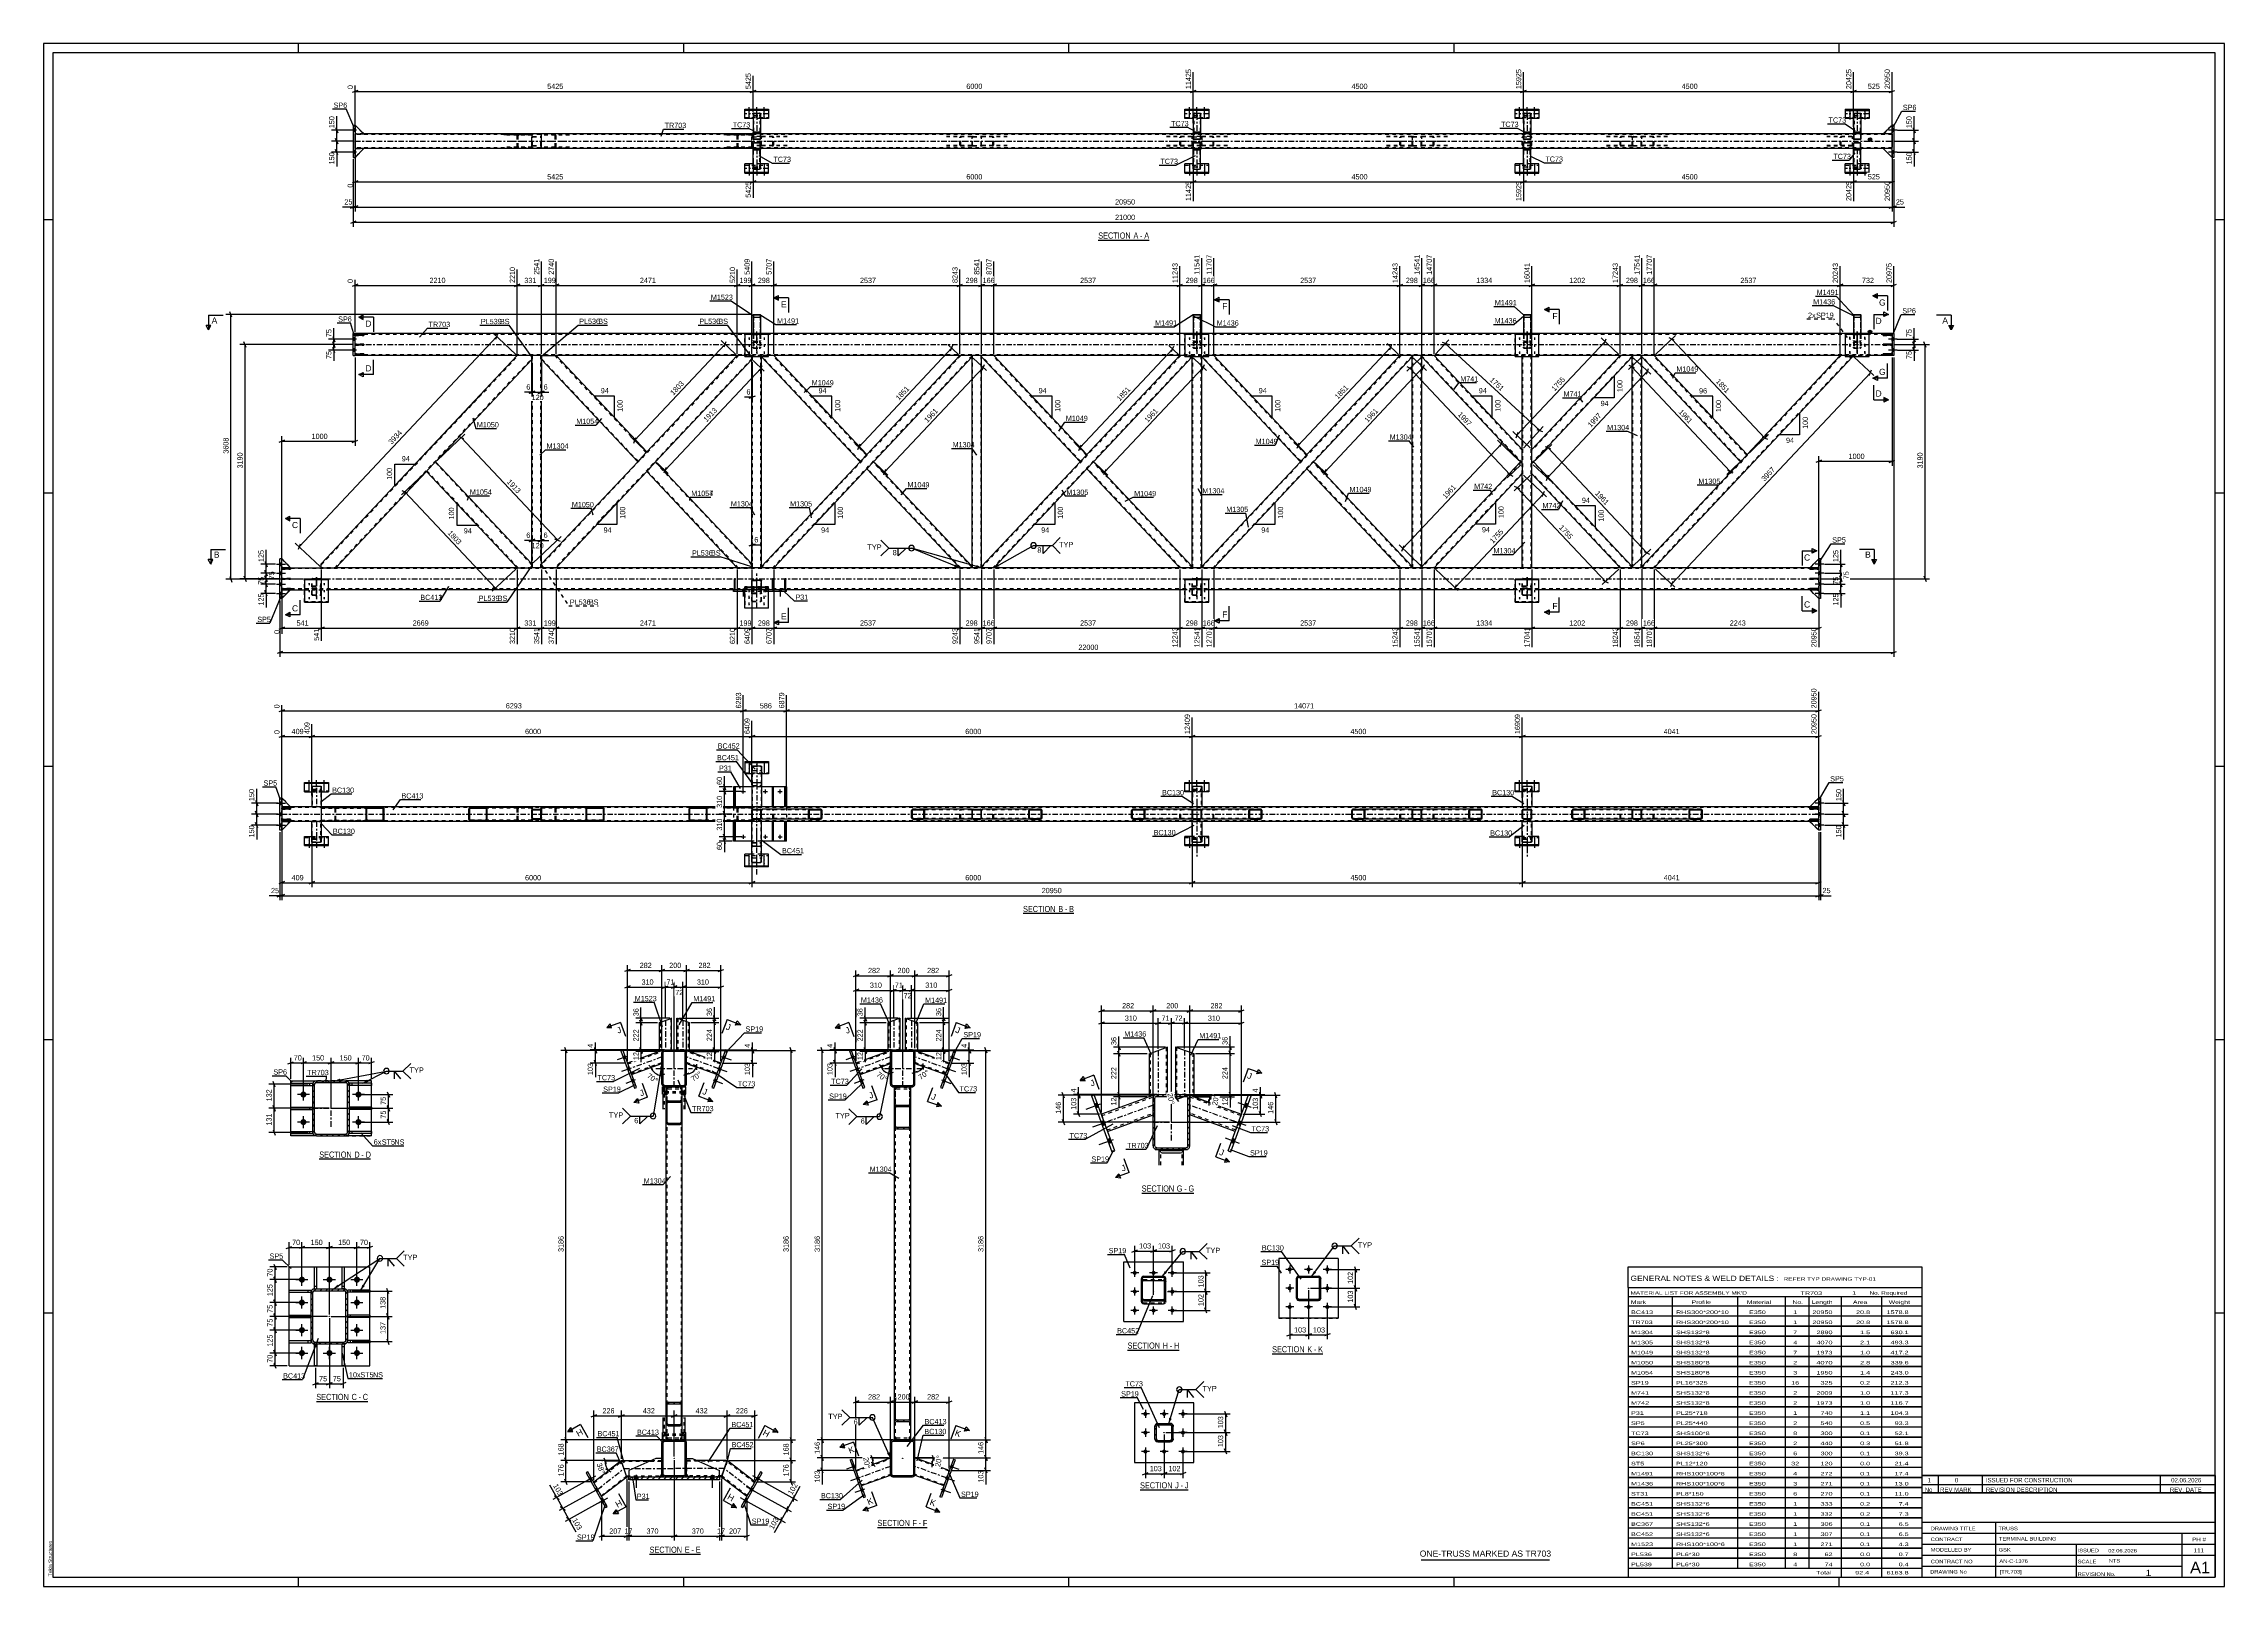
# Paper-space layout 'Layout1' of a CAD drawing. Header units: millimetres. Extents: x 0 to 1189, y 0 to 841.
# The model-space entities are those that its viewports show. They can reach past a viewport. Long polylines and large blocks are cut down to what shows.
import ezdxf

# ---------------------------------------------------------------- set-up
doc = ezdxf.new("R2010")
doc.units = ezdxf.units.MM
for name, pattern in [('DXK_LINE_DOT2', [3.9198, 1.9599, -1.9599]), ('DXK_LINE_DOT3', [5.9187, 2.979, -0.9799, 0.9799, -0.9799]), ('DXK_LINE_DOT4', [0.9408, 0.4704, -0.4704])]:
    doc.linetypes.add(name, pattern=pattern)
doc.layers.add('Viewport layer', color=7, linetype='Continuous', plot=False)
doc.styles.add('Arial', font='ARIAL.TTF', dxfattribs={"height": 0.2})
doc.styles.add('Arial Narrow', font='ARIALN.TTF', dxfattribs={"height": 0.2})

# ---------------------------------------------------------------- blocks, each defined once
blk = doc.blocks.new('Unknown-570387359-1163')
at = {"color": 5, "linetype": 'Continuous'}
for p, q in [((1019.2, 164.1), (-169.8, 164.1)), ((-169.8, 164.1), (-169.8, -676.9)), ((1014.2, 159.1), (-164.8, 159.1)), ((-164.8, 159.1), (-164.8, -671.9)), ((-30.8, 159.1), (-30.8, 164.1)), ((179.2, 159.1), (179.2, 164.1)), ((389.2, 159.1), (389.2, 164.1)), ((599.2, 159.1), (599.2, 164.1)), ((809.2, 159.1), (809.2, 164.1)), ((1014.2, -671.9), (1014.2, 159.1)), ((1019.2, -676.9), (1019.2, 164.1)), ((-164.8, 68.1), (-169.8, 68.1)), ((1019.2, 68.1), (1014.2, 68.1)), ((-164.8, -80.9), (-169.8, -80.9)), ((1019.2, -80.9), (1014.2, -80.9)), ((-164.8, -229.9), (-169.8, -229.9)), ((1019.2, -229.9), (1014.2, -229.9)), ((-164.8, -378.9), (-169.8, -378.9)), ((1019.2, -378.9), (1014.2, -378.9)), ((-164.8, -527.9), (-169.8, -527.9)), ((1019.2, -527.9), (1014.2, -527.9)), ((-169.8, -676.9), (1019.2, -676.9)), ((-164.8, -671.9), (1014.2, -671.9)), ((-30.8, -676.9), (-30.8, -671.9)), ((179.2, -676.9), (179.2, -671.9)), ((389.2, -676.9), (389.2, -671.9)), ((599.2, -676.9), (599.2, -671.9)), ((809.2, -676.9), (809.2, -671.9))]:
    blk.add_line(p, q, dxfattribs=at)
at = {"color": 174, "linetype": 'Continuous', "style": 'Arial'}
blk.add_text('Tekla Structures', height=1.91, rotation=90, dxfattribs=at).set_placement((-165.3, -671.4))
blk = doc.blocks.new('Unknown-570387359-19 - 2317')
at = {"color": 6, "linetype": 'Continuous'}
blk.add_line((428.9, -462.5), (457.4, -462.5), dxfattribs=at)
at = {"color": 0, "linetype": 'Continuous'}
blk.add_wipeout([(447, -461.7), (447, -458.2), (428.9, -458.2), (428.9, -461.7)], dxfattribs=at)
blk.add_wipeout([(451, -461.7), (451, -458.2), (448, -458.2), (448, -461.7)], dxfattribs=at)
at = {"color": 7, "linetype": 'Continuous', "style": 'Arial Narrow'}
blk.add_text('SECTION ', height=3.34, dxfattribs=at).set_placement((428.9, -461.7))
at = {"color": 0, "linetype": 'Continuous'}
blk.add_wipeout([(453.3, -461.7), (453.3, -458.2), (452.1, -458.2), (452.1, -461.7)], dxfattribs=at)
blk.add_wipeout([(457.4, -461.7), (457.4, -458.2), (454.4, -458.2), (454.4, -461.7)], dxfattribs=at)
at = {"color": 7, "linetype": 'Continuous', "style": 'Arial Narrow'}
for s, p in [('G', (448, -461.7)), ('-', (452.1, -461.7)), ('G', (454.4, -461.7))]:
    blk.add_text(s, height=3.34, dxfattribs=at).set_placement(p)
blk = doc.blocks.new('Unknown-570387359-12 - 7069')
at = {"color": 6, "linetype": 'Continuous'}
blk.add_line((405.2, 57), (432.9, 57), dxfattribs=at)
at = {"color": 0, "linetype": 'Continuous'}
blk.add_wipeout([(423.3, 57.8), (423.3, 61.3), (405.2, 61.3), (405.2, 57.8)], dxfattribs=at)
blk.add_wipeout([(426.9, 57.8), (426.9, 61.3), (424.4, 61.3), (424.4, 57.8)], dxfattribs=at)
at = {"color": 7, "linetype": 'Continuous', "style": 'Arial Narrow'}
blk.add_text('SECTION ', height=3.34, dxfattribs=at).set_placement((405.2, 57.8))
at = {"color": 0, "linetype": 'Continuous'}
blk.add_wipeout([(429.3, 57.8), (429.3, 61.3), (428, 61.3), (428, 57.8)], dxfattribs=at)
blk.add_wipeout([(432.9, 57.8), (432.9, 61.3), (430.3, 61.3), (430.3, 57.8)], dxfattribs=at)
at = {"color": 7, "linetype": 'Continuous', "style": 'Arial Narrow'}
for s, p in [('A', (424.4, 57.8)), ('A', (430.3, 57.8)), ('-', (428, 57.8))]:
    blk.add_text(s, height=3.34, dxfattribs=at).set_placement(p)
blk = doc.blocks.new('Unknown-570387359-13 - 6343')
at = {"color": 6, "linetype": 'Continuous'}
blk.add_line((364.2, -310), (391.9, -310), dxfattribs=at)
at = {"color": 0, "linetype": 'Continuous'}
blk.add_wipeout([(382.3, -309.3), (382.3, -305.8), (364.2, -305.8), (364.2, -309.3)], dxfattribs=at)
blk.add_wipeout([(385.9, -309.3), (385.9, -305.8), (383.4, -305.8), (383.4, -309.3)], dxfattribs=at)
at = {"color": 7, "linetype": 'Continuous', "style": 'Arial Narrow'}
blk.add_text('SECTION ', height=3.34, dxfattribs=at).set_placement((364.2, -309.3))
at = {"color": 0, "linetype": 'Continuous'}
blk.add_wipeout([(388.3, -309.3), (388.3, -305.8), (387, -305.8), (387, -309.3)], dxfattribs=at)
blk.add_wipeout([(391.9, -309.3), (391.9, -305.8), (389.3, -305.8), (389.3, -309.3)], dxfattribs=at)
at = {"color": 7, "linetype": 'Continuous', "style": 'Arial Narrow'}
for s, p in [('B', (383.4, -309.3)), ('-', (387, -309.3)), ('B', (389.3, -309.3))]:
    blk.add_text(s, height=3.34, dxfattribs=at).set_placement(p)
blk = doc.blocks.new('Unknown-570387359-14 - 5888')
at = {"color": 6, "linetype": 'Continuous'}
blk.add_line((-21.1, -576.1), (7, -576.1), dxfattribs=at)
at = {"color": 0, "linetype": 'Continuous'}
blk.add_wipeout([(-3, -575.3), (-3, -571.8), (-21.1, -571.8), (-21.1, -575.3)], dxfattribs=at)
blk.add_wipeout([(0.9, -575.3), (0.9, -571.8), (-1.9, -571.8), (-1.9, -575.3)], dxfattribs=at)
at = {"color": 7, "linetype": 'Continuous', "style": 'Arial Narrow'}
blk.add_text('SECTION ', height=3.34, dxfattribs=at).set_placement((-21.1, -575.3))
at = {"color": 0, "linetype": 'Continuous'}
blk.add_wipeout([(3.2, -575.3), (3.2, -571.8), (1.9, -571.8), (1.9, -575.3)], dxfattribs=at)
blk.add_wipeout([(7, -575.3), (7, -571.8), (4.2, -571.8), (4.2, -575.3)], dxfattribs=at)
at = {"color": 7, "linetype": 'Continuous', "style": 'Arial Narrow'}
for s, p in [('C', (-1.9, -575.3)), ('-', (1.9, -575.3)), ('C', (4.2, -575.3))]:
    blk.add_text(s, height=3.34, dxfattribs=at).set_placement(p)
blk = doc.blocks.new('Unknown-570387359-15 - 5481')
at = {"color": 6, "linetype": 'Continuous'}
blk.add_line((-19.5, -443.9), (8.5, -443.9), dxfattribs=at)
at = {"color": 0, "linetype": 'Continuous'}
blk.add_wipeout([(-1.4, -443.2), (-1.4, -439.7), (-19.5, -439.7), (-19.5, -443.2)], dxfattribs=at)
blk.add_wipeout([(2.4, -443.2), (2.4, -439.7), (-0.4, -439.7), (-0.4, -443.2)], dxfattribs=at)
at = {"color": 7, "linetype": 'Continuous', "style": 'Arial Narrow'}
blk.add_text('SECTION ', height=3.34, dxfattribs=at).set_placement((-19.5, -443.2))
at = {"color": 0, "linetype": 'Continuous'}
blk.add_wipeout([(4.7, -443.2), (4.7, -439.7), (3.4, -439.7), (3.4, -443.2)], dxfattribs=at)
blk.add_wipeout([(8.5, -443.2), (8.5, -439.7), (5.8, -439.7), (5.8, -443.2)], dxfattribs=at)
at = {"color": 7, "linetype": 'Continuous', "style": 'Arial Narrow'}
for s, p in [('D', (-0.4, -443.2)), ('D', (5.8, -443.2)), ('-', (3.4, -443.2))]:
    blk.add_text(s, height=3.34, dxfattribs=at).set_placement(p)
blk = doc.blocks.new('Unknown-570387359-16 - 4441')
at = {"color": 6, "linetype": 'Continuous'}
blk.add_line((160.6, -659.4), (188.3, -659.4), dxfattribs=at)
at = {"color": 0, "linetype": 'Continuous'}
blk.add_wipeout([(178.7, -658.6), (178.7, -655.1), (160.6, -655.1), (160.6, -658.6)], dxfattribs=at)
blk.add_wipeout([(182.4, -658.6), (182.4, -655.1), (179.8, -655.1), (179.8, -658.6)], dxfattribs=at)
at = {"color": 7, "linetype": 'Continuous', "style": 'Arial Narrow'}
blk.add_text('SECTION ', height=3.34, dxfattribs=at).set_placement((160.6, -658.6))
at = {"color": 0, "linetype": 'Continuous'}
blk.add_wipeout([(184.7, -658.6), (184.7, -655.1), (183.4, -655.1), (183.4, -658.6)], dxfattribs=at)
blk.add_wipeout([(188.3, -658.6), (188.3, -655.1), (185.7, -655.1), (185.7, -658.6)], dxfattribs=at)
at = {"color": 7, "linetype": 'Continuous', "style": 'Arial Narrow'}
for s, p in [('E', (179.8, -658.6)), ('-', (183.4, -658.6)), ('E', (185.7, -658.6))]:
    blk.add_text(s, height=3.34, dxfattribs=at).set_placement(p)
blk = doc.blocks.new('Unknown-570387359-17 - 3655')
at = {"color": 6, "linetype": 'Continuous'}
blk.add_line((284.8, -644.8), (312, -644.8), dxfattribs=at)
at = {"color": 0, "linetype": 'Continuous'}
blk.add_wipeout([(302.9, -644), (302.9, -640.5), (284.8, -640.5), (284.8, -644)], dxfattribs=at)
blk.add_wipeout([(306.3, -644), (306.3, -640.5), (303.9, -640.5), (303.9, -644)], dxfattribs=at)
blk.add_wipeout([(308.6, -644), (308.6, -640.5), (307.3, -640.5), (307.3, -644)], dxfattribs=at)
at = {"color": 7, "linetype": 'Continuous', "style": 'Arial Narrow'}
blk.add_text('SECTION ', height=3.34, dxfattribs=at).set_placement((284.8, -644))
at = {"color": 0, "linetype": 'Continuous'}
blk.add_wipeout([(312, -644), (312, -640.5), (309.6, -640.5), (309.6, -644)], dxfattribs=at)
at = {"color": 7, "linetype": 'Continuous', "style": 'Arial Narrow'}
for s, p in [('F', (303.9, -644)), ('F', (309.6, -644)), ('-', (307.3, -644))]:
    blk.add_text(s, height=3.34, dxfattribs=at).set_placement(p)
blk = doc.blocks.new('Unknown-570387359-20 - 1988')
at = {"color": 6, "linetype": 'Continuous'}
blk.add_line((421.2, -548.1), (449.3, -548.1), dxfattribs=at)
at = {"color": 0, "linetype": 'Continuous'}
blk.add_wipeout([(439.3, -547.3), (439.3, -543.8), (421.2, -543.8), (421.2, -547.3)], dxfattribs=at)
blk.add_wipeout([(443.1, -547.3), (443.1, -543.8), (440.4, -543.8), (440.4, -547.3)], dxfattribs=at)
at = {"color": 7, "linetype": 'Continuous', "style": 'Arial Narrow'}
blk.add_text('SECTION ', height=3.34, dxfattribs=at).set_placement((421.2, -547.3))
at = {"color": 0, "linetype": 'Continuous'}
blk.add_wipeout([(445.5, -547.3), (445.5, -543.8), (444.2, -543.8), (444.2, -547.3)], dxfattribs=at)
blk.add_wipeout([(449.3, -547.3), (449.3, -543.8), (446.5, -543.8), (446.5, -547.3)], dxfattribs=at)
at = {"color": 7, "linetype": 'Continuous', "style": 'Arial Narrow'}
for s, p in [('H', (440.4, -547.3)), ('-', (444.2, -547.3)), ('H', (446.5, -547.3))]:
    blk.add_text(s, height=3.34, dxfattribs=at).set_placement(p)
blk = doc.blocks.new('Unknown-570387359-21 - 1771')
at = {"color": 6, "linetype": 'Continuous'}
blk.add_line((428, -624.2), (454.3, -624.2), dxfattribs=at)
at = {"color": 0, "linetype": 'Continuous'}
blk.add_wipeout([(446.1, -623.5), (446.1, -620), (428, -620), (428, -623.5)], dxfattribs=at)
blk.add_wipeout([(449, -623.5), (449, -620), (447.1, -620), (447.1, -623.5)], dxfattribs=at)
blk.add_wipeout([(451.4, -623.5), (451.4, -620), (450.1, -620), (450.1, -623.5)], dxfattribs=at)
at = {"color": 7, "linetype": 'Continuous', "style": 'Arial Narrow'}
blk.add_text('SECTION ', height=3.34, dxfattribs=at).set_placement((428, -623.5))
at = {"color": 0, "linetype": 'Continuous'}
blk.add_wipeout([(454.3, -623.5), (454.3, -620), (452.4, -620), (452.4, -623.5)], dxfattribs=at)
at = {"color": 7, "linetype": 'Continuous', "style": 'Arial Narrow'}
for s, p in [('J', (447.1, -623.5)), ('-', (450.1, -623.5)), ('J', (452.4, -623.5))]:
    blk.add_text(s, height=3.34, dxfattribs=at).set_placement(p)
blk = doc.blocks.new('Unknown-570387359-22 - 1404')
at = {"color": 6, "linetype": 'Continuous'}
blk.add_line((500, -550.1), (527.7, -550.1), dxfattribs=at)
at = {"color": 0, "linetype": 'Continuous'}
blk.add_wipeout([(518.1, -549.3), (518.1, -545.8), (500, -545.8), (500, -549.3)], dxfattribs=at)
blk.add_wipeout([(521.7, -549.3), (521.7, -545.8), (519.2, -545.8), (519.2, -549.3)], dxfattribs=at)
at = {"color": 7, "linetype": 'Continuous', "style": 'Arial Narrow'}
blk.add_text('SECTION ', height=3.34, dxfattribs=at).set_placement((500, -549.3))
at = {"color": 0, "linetype": 'Continuous'}
blk.add_wipeout([(524.1, -549.3), (524.1, -545.8), (522.8, -545.8), (522.8, -549.3)], dxfattribs=at)
blk.add_wipeout([(527.7, -549.3), (527.7, -545.8), (525.1, -545.8), (525.1, -549.3)], dxfattribs=at)
at = {"color": 7, "linetype": 'Continuous', "style": 'Arial Narrow'}
for s, p in [('K', (519.2, -549.3)), ('K', (525.1, -549.3)), ('-', (522.8, -549.3))]:
    blk.add_text(s, height=3.34, dxfattribs=at).set_placement(p)
blk = doc.blocks.new('Part-570387359-2412 - 2317')
at = {"color": 2, "linetype": 'Continuous'}
for p, q in [((438.5, -447.3), (438.5, -438.8)), ((438.6, -438.8), (438.6, -439)), ((439.5, -438.9), (439.4, -438.8)), ((439.8, -439.2), (439.5, -438.9)), ((440.1, -439.3), (439.8, -439.2)), ((440.1, -439.3), (450.1, -439.3)), ((450.4, -439.2), (450.1, -439.3)), ((450.6, -438.9), (450.4, -439.2)), ((450.7, -438.8), (450.6, -438.9)), ((451.6, -439), (451.6, -438.8)), ((451.7, -447.3), (451.7, -438.8)), ((439.5, -440.3), (440.1, -440.5)), ((440.1, -440.5), (450.1, -440.5)), ((450.1, -440.5), (450.7, -440.3))]:
    blk.add_line(p, q, dxfattribs=at)
at = {"color": 7, "linetype": 'DXK_LINE_DOT2'}
for p, q in [((438.5, -438.8), (438.6, -438.8)), ((438.6, -438.8), (439.4, -438.8)), ((439.3, -447.3), (439.3, -438.8)), ((451.7, -438.8), (450.7, -438.8)), ((450.9, -447.3), (450.9, -438.8))]:
    blk.add_line(p, q, dxfattribs=at)
at = {"color": 2, "linetype": 'Continuous'}
for centre, start, end in [((440.7, -438.5), 193.2949, 235.5336), ((449.5, -438.5), 304.4664, 346.7051)]:
    blk.add_arc(centre, 2.13, start, end, dxfattribs=at)
blk = doc.blocks.new('Part-570387359-2361 - 2317')
at = {"color": 2, "linetype": 'Continuous'}
for p, q in [((432.9, -410), (406.9, -419.5)), ((435.1, -409.2), (435.1, -410.8)), ((410.3, -428.9), (435.1, -419.9))]:
    blk.add_line(p, q, dxfattribs=at)
at = {"color": 7, "linetype": 'DXK_LINE_DOT2'}
for p, q in [((407.2, -420.3), (435.1, -410.1)), ((432.9, -410), (435.1, -409.2)), ((435.1, -410.8), (435.1, -419.9)), ((406.9, -419.5), (410.3, -428.9)), ((410, -428.1), (435.1, -419))]:
    blk.add_line(p, q, dxfattribs=at)
at = {"color": 7, "linetype": 'DXK_LINE_DOT3'}
blk.add_line((435.1, -414.6), (408.6, -424.2), dxfattribs=at)
blk = doc.blocks.new('Part-570387359-2330 - 2317')
at = {"color": 2, "linetype": 'Continuous'}
for p, q in [((401.5, -409.5), (403, -408.9)), ((401.5, -409.5), (412.6, -440)), ((414.2, -439.5), (403, -408.9)), ((412.6, -440), (414.2, -439.5))]:
    blk.add_line(p, q, dxfattribs=at)
blk = doc.blocks.new('Part-570387359-2387 - 2317')
at = {"color": 2, "linetype": 'Continuous'}
for p, q in [((476, -439.5), (487.1, -408.9)), ((477.5, -440), (488.6, -409.5)), ((488.6, -409.5), (487.1, -408.9)), ((476, -439.5), (477.5, -440))]:
    blk.add_line(p, q, dxfattribs=at)
blk = doc.blocks.new('Bolt-570387359-2331 - 2317')
at = {"linetype": 'Continuous'}
for points in [[(405.5, -415.6), (404.7, -413.5), (403.2, -414.1), (404, -416.1)], [(405.5, -415.6), (404.7, -413.5), (403.2, -414.1), (404, -416.1)], [(405.5, -415.6), (404.7, -413.5), (403.2, -414.1), (404, -416.1)], [(409, -425.2), (408.2, -423.2), (406.7, -423.7), (407.5, -425.8)], [(409, -425.2), (408.2, -423.2), (406.7, -423.7), (407.5, -425.8)], [(412.5, -434.9), (411.7, -432.8), (410.2, -433.3), (411, -435.4)], [(412.5, -434.9), (411.7, -432.8), (410.2, -433.3), (411, -435.4)], [(412.5, -434.9), (411.7, -432.8), (410.2, -433.3), (411, -435.4)]]:
    blk.add_hatch(color=1, dxfattribs=at).paths.add_polyline_path(points)
at = {"color": 1, "linetype": 'Continuous'}
for p, q in [((406.3, -414.1), (398.5, -417)), ((406.3, -414.1), (398.5, -417)), ((406.3, -414.1), (398.5, -417)), ((404.7, -413.5), (403.2, -414.1)), ((404.7, -413.5), (403.2, -414.1)), ((404.7, -413.5), (403.2, -414.1)), ((405.5, -415.6), (404, -416.1)), ((405.5, -415.6), (404, -416.1)), ((405.5, -415.6), (404, -416.1)), ((409.8, -423.8), (402, -426.6)), ((409.8, -423.8), (402, -426.6)), ((408.2, -423.2), (406.7, -423.7)), ((408.2, -423.2), (406.7, -423.7)), ((409, -425.2), (407.5, -425.8)), ((409, -425.2), (407.5, -425.8)), ((413.3, -433.4), (405.5, -436.2)), ((413.3, -433.4), (405.5, -436.2)), ((413.3, -433.4), (405.5, -436.2)), ((411.7, -432.8), (410.2, -433.3)), ((411.7, -432.8), (410.2, -433.3)), ((411.7, -432.8), (410.2, -433.3)), ((412.5, -434.9), (411, -435.4)), ((412.5, -434.9), (411, -435.4)), ((412.5, -434.9), (411, -435.4))]:
    blk.add_line(p, q, dxfattribs=at)
blk = doc.blocks.new('Part-570387359-2516 - 2317')
at = {"color": 2, "linetype": 'Continuous'}
for p, q in [((447.3, -382.8), (447.3, -408.8)), ((447.3, -382.8), (447.4, -382.8)), ((447.4, -382.8), (448, -383.1)), ((448, -383.1), (457.3, -386.4)), ((457.3, -386.4), (457.3, -410)), ((453.1, -408.8), (455.1, -408.8)), ((455.1, -408.8), (455.1, -409.2)), ((457.2, -410), (455.1, -409.2)), ((457.3, -410), (457.2, -410))]:
    blk.add_line(p, q, dxfattribs=at)
at = {"color": 7, "linetype": 'DXK_LINE_DOT2'}
for p, q in [((447.3, -382.8), (447.3, -382.8)), ((448, -383.1), (447.6, -382.9)), ((447.9, -383), (447.9, -408.8)), ((447.9, -383), (447.9, -383)), ((456.7, -386.2), (456.7, -409.8)), ((453.1, -408.8), (447.3, -408.8))]:
    blk.add_line(p, q, dxfattribs=at)
at = {"color": 7, "linetype": 'DXK_LINE_DOT3'}
blk.add_line((452.3, -384.6), (452.3, -410), dxfattribs=at)
blk = doc.blocks.new('Part-570387359-2392 - 2317')
at = {"color": 2, "linetype": 'Continuous'}
for p, q in [((455.1, -409.2), (455.1, -410.8)), ((457.3, -410), (483.3, -419.5)), ((479.8, -428.9), (455.1, -419.9))]:
    blk.add_line(p, q, dxfattribs=at)
at = {"color": 7, "linetype": 'DXK_LINE_DOT2'}
for p, q in [((457.3, -410), (455.1, -409.2)), ((455.1, -409.2), (455.1, -409.7)), ((483, -420.3), (455.1, -410.1)), ((455.1, -410.8), (455.1, -419.9)), ((480.1, -428.1), (455.1, -419)), ((483.3, -419.5), (479.8, -428.9))]:
    blk.add_line(p, q, dxfattribs=at)
at = {"color": 7, "linetype": 'DXK_LINE_DOT3'}
blk.add_line((481.6, -424.2), (455.1, -414.6), dxfattribs=at)
blk = doc.blocks.new('Part-570387359-2481 - 2317')
at = {"linetype": 'Continuous'}
h = blk.add_hatch(dxfattribs=at)
h.set_pattern_fill('', scale=0.7, style=0, pattern_type=0)
h.set_pattern_definition([(45, (435.0753, -436.8037), (-1.57154, 1.57154), [])])
h.paths.add_polyline_path([(435.1, -410.8), (435.1, -436.8), (435.2, -437.6), (435.7, -438.2), (436.3, -438.7), (437.1, -438.8), (453.1, -438.8), (453.8, -438.7), (454.5, -438.2), (454.9, -437.6), (455.1, -436.8), (455.1, -410.8), (454.9, -410), (454.5, -409.4), (453.8, -409), (453.1, -408.8), (437.1, -408.8), (436.3, -409), (435.7, -409.4), (435.2, -410)])
h.paths.add_polyline_path([(436.4, -410.1), (436.7, -409.9), (437.1, -409.8), (453.1, -409.8), (453.5, -409.9), (453.8, -410.1), (454, -410.4), (454.1, -410.8), (454.1, -436.8), (454, -437.2), (453.8, -437.5), (453.5, -437.7), (453.1, -437.8), (437.1, -437.8), (436.7, -437.7), (436.4, -437.5), (436.2, -437.2), (436.1, -436.8), (436.1, -410.8), (436.2, -410.4)])
at = {"color": 2, "linetype": 'Continuous'}
for p, q in [((435.2, -410), (435.1, -410.8)), ((435.1, -436.8), (435.1, -410.8)), ((436.1, -410.8), (436.2, -410.4)), ((436.1, -436.8), (436.1, -410.8)), ((437.1, -408.8), (436.3, -409)), ((436.7, -409.9), (437.1, -409.8)), ((437.1, -408.8), (453.1, -408.8)), ((437.1, -409.8), (453.1, -409.8)), ((453.8, -409), (453.1, -408.8)), ((453.1, -409.8), (453.5, -409.9)), ((454, -410.4), (454.1, -410.8)), ((454.1, -436.8), (454.1, -410.8)), ((455.1, -410.8), (454.9, -410)), ((455.1, -436.8), (455.1, -410.8)), ((435.1, -436.8), (435.2, -437.6)), ((436.2, -437.2), (436.1, -436.8)), ((436.3, -438.7), (437.1, -438.8)), ((437.1, -437.8), (436.7, -437.7)), ((437.1, -437.8), (453.1, -437.8)), ((437.1, -438.8), (453.1, -438.8)), ((453.5, -437.7), (453.1, -437.8)), ((453.1, -438.8), (453.8, -438.7)), ((454.1, -436.8), (454, -437.2)), ((454.9, -437.6), (455.1, -436.8))]:
    blk.add_line(p, q, dxfattribs=at)
at = {"color": 7, "linetype": 'DXK_LINE_DOT3'}
for p, q in [((445.1, -433.8), (445.1, -413.8)), ((435.1, -423.8), (455.1, -423.8))]:
    blk.add_line(p, q, dxfattribs=at)
at = {"color": 2, "linetype": 'Continuous'}
for centre, radius, start, end in [((437.1, -410.8), 2, 112.5, 157.5), ((437.1, -410.8), 1, 112.5, 157.5), ((453.1, -410.8), 1, 22.5, 67.5), ((453.1, -410.8), 2, 22.5, 67.5), ((437.1, -436.8), 2, 202.5, 247.5), ((437.1, -436.8), 1, 202.5, 247.5), ((453.1, -436.8), 1, 292.5, 337.5), ((453.1, -436.8), 2, 292.5, 337.5)]:
    blk.add_arc(centre, radius, start, end, dxfattribs=at)
blk = doc.blocks.new('Bolt-570387359-2486 - 2317')
at = {"linetype": 'Continuous'}
for points in [[(486.2, -416.1), (486.9, -414.1), (485.4, -413.5), (484.7, -415.6)], [(486.2, -416.1), (486.9, -414.1), (485.4, -413.5), (484.7, -415.6)], [(486.2, -416.1), (486.9, -414.1), (485.4, -413.5), (484.7, -415.6)], [(482.7, -425.8), (483.4, -423.7), (481.9, -423.2), (481.2, -425.2)], [(482.7, -425.8), (483.4, -423.7), (481.9, -423.2), (481.2, -425.2)], [(479.2, -435.4), (479.9, -433.3), (478.4, -432.8), (477.7, -434.9)], [(479.2, -435.4), (479.9, -433.3), (478.4, -432.8), (477.7, -434.9)], [(479.2, -435.4), (479.9, -433.3), (478.4, -432.8), (477.7, -434.9)]]:
    blk.add_hatch(color=1, dxfattribs=at).paths.add_polyline_path(points)
at = {"color": 1, "linetype": 'Continuous'}
for p, q in [((489.3, -416.1), (481.5, -413.3)), ((489.3, -416.1), (481.5, -413.3)), ((489.3, -416.1), (481.5, -413.3)), ((486.2, -416.1), (484.7, -415.6)), ((486.2, -416.1), (484.7, -415.6)), ((486.2, -416.1), (484.7, -415.6)), ((486.9, -414.1), (485.4, -413.5)), ((486.9, -414.1), (485.4, -413.5)), ((486.9, -414.1), (485.4, -413.5)), ((485.8, -425.7), (478, -422.9)), ((485.8, -425.7), (478, -422.9)), ((482.7, -425.8), (481.2, -425.2)), ((482.7, -425.8), (481.2, -425.2)), ((483.4, -423.7), (481.9, -423.2)), ((483.4, -423.7), (481.9, -423.2)), ((482.3, -435.4), (474.5, -432.5)), ((482.3, -435.4), (474.5, -432.5)), ((482.3, -435.4), (474.5, -432.5)), ((479.2, -435.4), (477.7, -434.9)), ((479.2, -435.4), (477.7, -434.9)), ((479.2, -435.4), (477.7, -434.9)), ((479.9, -433.3), (478.4, -432.8)), ((479.9, -433.3), (478.4, -432.8)), ((479.9, -433.3), (478.4, -432.8))]:
    blk.add_line(p, q, dxfattribs=at)
blk = doc.blocks.new('Part-570387359-2509 - 2317')
at = {"color": 2, "linetype": 'Continuous'}
for p, q in [((432.9, -386.6), (432.9, -410)), ((432.9, -386.6), (433, -386.6)), ((433, -386.6), (441.7, -383.4)), ((442.9, -383), (441.7, -383.4)), ((442.9, -408.8), (442.9, -383)), ((435.1, -409.2), (432.9, -410)), ((437.1, -408.8), (435.1, -408.8)), ((435.1, -408.8), (435.1, -409.2))]:
    blk.add_line(p, q, dxfattribs=at)
at = {"color": 7, "linetype": 'DXK_LINE_DOT2'}
for p, q in [((433.5, -386.4), (433.5, -409.8)), ((433.5, -386.4), (433.6, -386.4)), ((442.3, -383.2), (442.3, -408.8)), ((437.1, -408.8), (442.9, -408.8))]:
    blk.add_line(p, q, dxfattribs=at)
at = {"color": 7, "linetype": 'DXK_LINE_DOT3'}
blk.add_line((437.9, -384.8), (437.9, -410), dxfattribs=at)
blk = doc.blocks.new('Part-570387359-7793 - 7578')
at = {"color": 2, "linetype": 'Continuous'}
for p, q in [((-40, -127.8), (-40, -127.4)), ((-40, -127.4), (-35.2, -127.4)), ((-35.2, -127.8), (-40, -127.8)), ((-35.2, -127.4), (-35.2, -127.8))]:
    blk.add_line(p, q, dxfattribs=at)
at = {"color": 7, "linetype": 'DXK_LINE_DOT2'}
blk.add_line((-39.4, -127.8), (-39.4, -127.4), dxfattribs=at)
blk = doc.blocks.new('Part-570387359-7648 - 7578')
at = {"color": 7, "linetype": 'DXK_LINE_DOT2'}
for p, q in [((570.2, -6), (461.6, -121.4)), ((576.4, -6.2), (467.8, -121.6)), ((576.4, -6), (569.7, -6)), ((519, -59.9), (515.4, -63.8)), ((522.6, -63.8), (519, -67.7)), ((468.3, -121.6), (461.6, -121.6))]:
    blk.add_line(p, q, dxfattribs=at)
at = {"color": 2, "linetype": 'Continuous'}
for p, q in [((569.7, -6), (519, -59.9)), ((576.4, -6.7), (522.6, -63.8)), ((576.4, -6.7), (576.4, -6)), ((461.6, -120.9), (515.4, -63.8)), ((519, -67.7), (468.3, -121.6)), ((461.6, -121.6), (461.6, -120.9))]:
    blk.add_line(p, q, dxfattribs=at)
blk = doc.blocks.new('Part-570387359-7584 - 7578')
at = {"color": 7, "linetype": 'DXK_LINE_DOT2'}
for p, q in [((636.4, -127.7), (636.4, -127.9)), ((636.4, -136), (636.4, -127.9)), ((636.6, -127.9), (636.6, -127.8)), ((636.6, -127.8), (636.7, -127.8)), ((636.6, -136), (636.6, -127.9)), ((636.8, -127.4), (636.7, -127.5)), ((636.7, -127.8), (636.7, -127.7)), ((636.7, -127.7), (636.8, -127.7)), ((636.8, -127.4), (641.2, -127.4)), ((636.8, -127.7), (641.2, -127.7)), ((641.3, -127.5), (641.2, -127.4)), ((641.2, -127.7), (641.3, -127.7)), ((641.3, -127.7), (641.3, -127.8)), ((641.3, -127.8), (641.4, -127.8)), ((641.4, -127.8), (641.4, -127.9)), ((641.4, -136), (641.4, -127.9)), ((641.6, -127.9), (641.6, -127.7)), ((641.6, -136), (641.6, -127.9)), ((636.4, -131.8), (636.5, -131.7)), ((636.4, -132), (636.4, -131.8)), ((636.4, -132.5), (636.4, -132.7)), ((636.4, -136.2), (636.4, -136)), ((636.5, -136.4), (636.4, -136.2)), ((636.5, -131.7), (636.7, -131.6)), ((636.7, -136.5), (636.5, -136.4)), ((636.7, -131.8), (636.6, -131.9)), ((636.6, -131.9), (636.6, -132)), ((636.6, -132.6), (636.6, -132.5)), ((636.7, -132.7), (636.6, -132.6)), ((636.6, -136), (636.6, -136.1)), ((636.6, -136.1), (636.7, -136.2)), ((636.7, -131.6), (636.8, -131.5)), ((636.8, -131.8), (636.7, -131.8)), ((636.7, -131.8), (636.7, -131.8)), ((636.7, -132.8), (636.7, -132.7)), ((636.8, -132.8), (636.7, -132.8)), ((636.7, -133), (636.7, -133)), ((636.7, -133), (636.8, -133)), ((636.7, -136.2), (636.7, -136.3)), ((636.7, -136.3), (636.8, -136.3)), ((636.8, -136.5), (636.7, -136.5)), ((636.8, -131.5), (641.2, -131.5)), ((636.8, -131.8), (641.2, -131.8)), ((636.8, -132.8), (641.2, -132.8)), ((636.8, -133), (641.2, -133)), ((636.8, -136.3), (641.2, -136.3)), ((641.2, -136.5), (636.8, -136.5)), ((641.2, -131.5), (641.3, -131.6)), ((641.3, -131.8), (641.2, -131.8)), ((641.3, -132.8), (641.2, -132.8)), ((641.2, -133), (641.3, -133)), ((641.2, -136.3), (641.3, -136.3)), ((641.3, -136.5), (641.2, -136.5)), ((641.3, -131.6), (641.5, -131.7)), ((641.4, -131.9), (641.3, -131.8)), ((641.3, -131.8), (641.3, -131.8)), ((641.4, -132.6), (641.3, -132.7)), ((641.3, -132.7), (641.3, -132.8)), ((641.3, -133), (641.3, -133)), ((641.3, -136.2), (641.4, -136.1)), ((641.3, -136.3), (641.3, -136.2)), ((641.5, -136.4), (641.3, -136.5)), ((641.4, -132), (641.4, -131.9)), ((641.4, -132.5), (641.4, -132.6)), ((641.4, -136.1), (641.4, -136)), ((641.5, -131.7), (641.6, -131.8)), ((641.6, -136.2), (641.5, -136.4)), ((641.6, -131.8), (641.6, -132)), ((641.6, -132.7), (641.6, -132.5)), ((641.6, -136), (641.6, -136.2))]:
    blk.add_line(p, q, dxfattribs=at)
at = {"color": 7, "linetype": 'DXK_LINE_DOT3'}
blk.add_line((639, -137.4), (639, -126.8), dxfattribs=at)
at = {"color": 7, "linetype": 'DXK_LINE_DOT2'}
for centre, start, end in [((636.9, -127.9), 114.32, 159.2417), ((641.1, -127.9), 20.7583, 65.68), ((636.9, -132.6), 200.7583, 245.68), ((641.1, -132.6), 294.32, 339.2417)]:
    blk.add_arc(centre, 0.496, start, end, dxfattribs=at)
blk = doc.blocks.new('Part-570387359-8018 - 7578')
at = {"color": 2, "linetype": 'Continuous'}
for p, q in [((833.2, 5), (833.2, 5.5)), ((838, 5.5), (833.2, 5.5)), ((838, 5), (833.2, 5)), ((838, 5.5), (838, 5))]:
    blk.add_line(p, q, dxfattribs=at)
at = {"color": 7, "linetype": 'DXK_LINE_DOT2'}
for p, q in [((837.4, 5), (837.4, 5.5)), ((838, 5.5), (838, 5.5)), ((838, 5.5), (838, 5.5)), ((838, 5), (838, 5)), ((838, 5), (838, 5))]:
    blk.add_line(p, q, dxfattribs=at)
blk = doc.blocks.new('Part-570387359-7897 - 7578')
at = {"color": 7, "linetype": 'DXK_LINE_DOT2'}
for p, q in [((96.4, -6), (96.6, -6)), ((96.4, -6), (96.4, -9)), ((96.4, -9), (96.6, -9)), ((96.6, -6), (96.6, -9))]:
    blk.add_line(p, q, dxfattribs=at)
blk = doc.blocks.new('Bolt-570387359-7588 - 7578')
at = {"linetype": 'Continuous'}
for points in [[(634.9, 3.9), (635, 3.9), (635.1, 3.9), (635.2, 3.8), (635.2, 3.8), (635.3, 3.7), (635.3, 3.6), (635.3, 3.5), (635.3, 3.4), (635.3, 3.3), (635.3, 3.3), (635.2, 3.2), (635.2, 3.1), (635.1, 3.1), (635, 3.1), (634.9, 3.1), (634.8, 3.1), (634.7, 3.1), (634.6, 3.1), (634.6, 3.2), (634.5, 3.3), (634.5, 3.3), (634.5, 3.4), (634.5, 3.5), (634.5, 3.6), (634.5, 3.7), (634.6, 3.8), (634.6, 3.8), (634.7, 3.9), (634.8, 3.9)], [(634.9, 0), (635, 0), (635.1, 0), (635.2, 0), (635.2, -0.1), (635.3, -0.2), (635.3, -0.2), (635.3, -0.3), (635.3, -0.4), (635.3, -0.5), (635.3, -0.6), (635.2, -0.7), (635.2, -0.7), (635.1, -0.8), (635, -0.8), (634.9, -0.8), (634.8, -0.8), (634.7, -0.8), (634.6, -0.7), (634.6, -0.7), (634.5, -0.6), (634.5, -0.5), (634.5, -0.4), (634.5, -0.3), (634.5, -0.2), (634.5, -0.2), (634.6, -0.1), (634.6, 0), (634.7, 0), (634.8, 0)], [(639, 3.9), (639.1, 3.9), (639.2, 3.9), (639.3, 3.8), (639.3, 3.8), (639.4, 3.7), (639.4, 3.6), (639.4, 3.5), (639.4, 3.4), (639.4, 3.3), (639.4, 3.3), (639.3, 3.2), (639.3, 3.1), (639.2, 3.1), (639.1, 3.1), (639, 3.1), (638.9, 3.1), (638.8, 3.1), (638.7, 3.1), (638.7, 3.2), (638.6, 3.3), (638.6, 3.3), (638.6, 3.4), (638.6, 3.5), (638.6, 3.6), (638.6, 3.7), (638.7, 3.8), (638.7, 3.8), (638.8, 3.9), (638.9, 3.9)], [(643.1, 3.9), (643.2, 3.9), (643.3, 3.9), (643.4, 3.8), (643.4, 3.8), (643.5, 3.7), (643.5, 3.6), (643.5, 3.5), (643.5, 3.4), (643.5, 3.3), (643.5, 3.3), (643.4, 3.2), (643.4, 3.1), (643.3, 3.1), (643.2, 3.1), (643.1, 3.1), (643, 3.1), (642.9, 3.1), (642.8, 3.1), (642.8, 3.2), (642.7, 3.3), (642.7, 3.3), (642.7, 3.4), (642.7, 3.5), (642.7, 3.6), (642.7, 3.7), (642.8, 3.8), (642.8, 3.8), (642.9, 3.9), (643, 3.9)], [(643.1, 0), (643.2, 0), (643.3, 0), (643.4, 0), (643.4, -0.1), (643.5, -0.2), (643.5, -0.2), (643.5, -0.3), (643.5, -0.4), (643.5, -0.5), (643.5, -0.6), (643.4, -0.7), (643.4, -0.7), (643.3, -0.8), (643.2, -0.8), (643.1, -0.8), (643, -0.8), (642.9, -0.8), (642.8, -0.7), (642.8, -0.7), (642.7, -0.6), (642.7, -0.5), (642.7, -0.4), (642.7, -0.3), (642.7, -0.2), (642.7, -0.2), (642.8, -0.1), (642.8, 0), (642.9, 0), (643, 0)], [(634.9, -3.8), (635, -3.8), (635.1, -3.9), (635.2, -3.9), (635.2, -4), (635.3, -4), (635.3, -4.1), (635.3, -4.2), (635.3, -4.3), (635.3, -4.4), (635.3, -4.4), (635.2, -4.5), (635.2, -4.6), (635.1, -4.6), (635, -4.6), (634.9, -4.6), (634.8, -4.6), (634.7, -4.6), (634.6, -4.6), (634.6, -4.5), (634.5, -4.4), (634.5, -4.4), (634.5, -4.3), (634.5, -4.2), (634.5, -4.1), (634.5, -4), (634.6, -4), (634.6, -3.9), (634.7, -3.9), (634.8, -3.8)], [(639, -3.8), (639.1, -3.8), (639.2, -3.9), (639.3, -3.9), (639.3, -4), (639.4, -4), (639.4, -4.1), (639.4, -4.2), (639.4, -4.3), (639.4, -4.4), (639.4, -4.4), (639.3, -4.5), (639.3, -4.6), (639.2, -4.6), (639.1, -4.6), (639, -4.6), (638.9, -4.6), (638.8, -4.6), (638.7, -4.6), (638.7, -4.5), (638.6, -4.4), (638.6, -4.4), (638.6, -4.3), (638.6, -4.2), (638.6, -4.1), (638.6, -4), (638.7, -4), (638.7, -3.9), (638.8, -3.9), (638.9, -3.8)], [(643.1, -3.8), (643.2, -3.8), (643.3, -3.9), (643.4, -3.9), (643.4, -4), (643.5, -4), (643.5, -4.1), (643.5, -4.2), (643.5, -4.3), (643.5, -4.4), (643.5, -4.4), (643.4, -4.5), (643.4, -4.6), (643.3, -4.6), (643.2, -4.6), (643.1, -4.6), (643, -4.6), (642.9, -4.6), (642.8, -4.6), (642.8, -4.5), (642.7, -4.4), (642.7, -4.4), (642.7, -4.3), (642.7, -4.2), (642.7, -4.1), (642.7, -4), (642.8, -4), (642.8, -3.9), (642.9, -3.9), (643, -3.8)]]:
    blk.add_hatch(color=1, dxfattribs=at).paths.add_polyline_path(points)
at = {"color": 1, "linetype": 'Continuous'}
for p, q in [((634.9, 3.9), (634.9, 2.7)), ((634.9, 0), (634.9, -1.1)), ((639, 3.9), (639, 2.7)), ((643.1, 3.9), (643.1, 2.7)), ((643.1, 0), (643.1, -1.1)), ((634.9, -3.8), (634.9, -5)), ((639, -3.8), (639, -5)), ((643.1, -3.8), (643.1, -5))]:
    blk.add_line(p, q, dxfattribs=at)
blk = doc.blocks.new('Part-570387359-7789 - 7578')
at = {"color": 2, "linetype": 'Continuous'}
for p, q in [((793.2, -133.6), (797.4, -133.6)), ((798, -138.4), (793.2, -133.6)), ((797.4, -133.6), (798, -134.2))]:
    blk.add_line(p, q, dxfattribs=at)
at = {"color": 7, "linetype": 'DXK_LINE_DOT2'}
for p, q in [((798, -134.2), (798, -134.2)), ((798, -134.2), (798, -138.4)), ((798, -138.4), (798, -138.4))]:
    blk.add_line(p, q, dxfattribs=at)
blk = doc.blocks.new('Part-570387359-7580 - 7578')
at = {"color": 2, "linetype": 'Continuous'}
for p, q in [((234.4, -133.6), (234.4, -127.6)), ((234.4, -127.6), (234.8, -127.6)), ((234.8, -133.6), (234.8, -127.6)), ((234.4, -131.6), (234.8, -131.6)), ((234.8, -133.6), (234.4, -133.6))]:
    blk.add_line(p, q, dxfattribs=at)
at = {"color": 7, "linetype": 'DXK_LINE_DOT2'}
blk.add_line((234.4, -132.8), (234.8, -132.8), dxfattribs=at)
blk = doc.blocks.new('Part-570387359-7653 - 7578')
at = {"color": 2, "linetype": 'Continuous'}
for p, q in [((341.6, -6.7), (341.6, -6)), ((395.4, -63.8), (341.6, -6.7)), ((399, -59.9), (348.3, -6)), ((398.6, -60.4), (395.4, -63.8)), ((399, -59.9), (398.6, -60.4))]:
    blk.add_line(p, q, dxfattribs=at)
at = {"color": 7, "linetype": 'DXK_LINE_DOT2'}
for p, q in [((348.3, -6), (341.6, -6)), ((395.6, -63.6), (341.6, -6.2)), ((398.8, -60.2), (347.8, -6)), ((395.6, -63.6), (395.6, -63.5)), ((399, -60), (398.6, -60.4))]:
    blk.add_line(p, q, dxfattribs=at)
blk = doc.blocks.new('Part-570387359-7892 - 7578')
at = {"color": 2, "linetype": 'Continuous'}
for p, q in [((101.6, -6), (101.4, -6)), ((101.4, -6), (101.4, -8.5)), ((101.4, -8.5), (101.6, -8.5)), ((101.6, -8.5), (101.6, -6))]:
    blk.add_line(p, q, dxfattribs=at)
blk = doc.blocks.new('Part-570387359-7589 - 7578')
at = {"color": 2, "linetype": 'Continuous'}
for p, q in [((-14.5, -127.9), (-27.5, -127.9)), ((-27.5, -127.9), (-27.5, -140.3)), ((-27.5, -128.1), (-14.5, -128.1)), ((-14.5, -140.3), (-14.5, -127.9)), ((-27.5, -140.3), (-14.5, -140.3))]:
    blk.add_line(p, q, dxfattribs=at)
at = {"color": 7, "linetype": 'DXK_LINE_DOT2'}
blk.add_line((-27.5, -140.1), (-14.5, -140.1), dxfattribs=at)
blk = doc.blocks.new('Part-570387359-7581 - 7578')
at = {"color": 2, "linetype": 'Continuous'}
for p, q in [((-23.6, -127.9), (-23.6, -127.7)), ((-23.3, -127.5), (-23.2, -127.4)), ((-23.2, -127.4), (-18.8, -127.4)), ((-18.8, -127.4), (-18.7, -127.5)), ((-18.4, -127.7), (-18.4, -127.9))]:
    blk.add_line(p, q, dxfattribs=at)
at = {"color": 7, "linetype": 'DXK_LINE_DOT2'}
for p, q in [((-23.6, -136), (-23.6, -127.9)), ((-23.6, -127.9), (-23.6, -127.9)), ((-23.3, -127.8), (-23.4, -127.8)), ((-23.4, -127.8), (-23.4, -127.9)), ((-23.4, -136), (-23.4, -127.9)), ((-23.2, -127.7), (-23.3, -127.7)), ((-23.3, -127.7), (-23.3, -127.8)), ((-23.2, -127.7), (-18.8, -127.7)), ((-18.7, -127.7), (-18.8, -127.7)), ((-18.7, -127.8), (-18.7, -127.7)), ((-18.6, -127.8), (-18.7, -127.8)), ((-18.6, -127.9), (-18.6, -127.8)), ((-18.6, -136), (-18.6, -127.9)), ((-18.4, -136), (-18.4, -127.9)), ((-18.4, -127.9), (-18.4, -127.9)), ((-23.5, -131.7), (-23.6, -131.8)), ((-23.6, -131.8), (-23.6, -132)), ((-23.6, -132.7), (-23.6, -132.5)), ((-23.6, -136), (-23.6, -136.2)), ((-23.6, -136.2), (-23.5, -136.4)), ((-23.3, -131.6), (-23.5, -131.7)), ((-23.5, -136.4), (-23.3, -136.5)), ((-23.4, -131.9), (-23.3, -131.8)), ((-23.4, -132), (-23.4, -131.9)), ((-23.4, -132.5), (-23.4, -132.6)), ((-23.4, -132.6), (-23.3, -132.7)), ((-23.4, -136.1), (-23.4, -136)), ((-23.3, -136.2), (-23.4, -136.1)), ((-23.2, -131.5), (-23.3, -131.6)), ((-23.3, -131.8), (-23.3, -131.8)), ((-23.3, -131.8), (-23.2, -131.8)), ((-23.3, -132.7), (-23.3, -132.8)), ((-23.3, -132.8), (-23.2, -132.8)), ((-23.2, -133), (-23.3, -133)), ((-23.3, -136.3), (-23.3, -136.2)), ((-23.2, -136.3), (-23.3, -136.3)), ((-23.3, -136.5), (-23.2, -136.5)), ((-23.2, -131.5), (-18.8, -131.5)), ((-23.2, -131.8), (-18.8, -131.8)), ((-23.2, -132.8), (-18.8, -132.8)), ((-23.2, -133), (-18.8, -133)), ((-23.2, -136.3), (-18.8, -136.3)), ((-23.2, -136.5), (-18.8, -136.5)), ((-18.7, -131.6), (-18.8, -131.5)), ((-18.8, -131.8), (-18.7, -131.8)), ((-18.8, -132.8), (-18.7, -132.8)), ((-18.7, -133), (-18.8, -133)), ((-18.7, -136.3), (-18.8, -136.3)), ((-18.8, -136.5), (-18.7, -136.5)), ((-18.5, -131.7), (-18.7, -131.6)), ((-18.7, -131.8), (-18.7, -131.8)), ((-18.7, -131.8), (-18.6, -131.9)), ((-18.7, -132.7), (-18.6, -132.6)), ((-18.7, -132.8), (-18.7, -132.7)), ((-18.6, -136.1), (-18.7, -136.2)), ((-18.7, -136.2), (-18.7, -136.3)), ((-18.7, -136.5), (-18.5, -136.4)), ((-18.6, -131.9), (-18.6, -132)), ((-18.6, -132.6), (-18.6, -132.5)), ((-18.6, -136), (-18.6, -136.1)), ((-18.4, -131.8), (-18.5, -131.7)), ((-18.5, -136.4), (-18.4, -136.2)), ((-18.4, -132), (-18.4, -131.8)), ((-18.4, -132.5), (-18.4, -132.7)), ((-18.4, -136.2), (-18.4, -136))]:
    blk.add_line(p, q, dxfattribs=at)
at = {"color": 7, "linetype": 'DXK_LINE_DOT3'}
blk.add_line((-21, -126.8), (-21, -137.4), dxfattribs=at)
at = {"color": 2, "linetype": 'Continuous'}
for centre, start, end in [((-23.1, -127.9), 114.3199, 159.2417), ((-18.9, -127.9), 20.7583, 65.6801)]:
    blk.add_arc(centre, 0.496, start, end, dxfattribs=at)
at = {"color": 7, "linetype": 'DXK_LINE_DOT2'}
for centre, start, end in [((-23.1, -132.6), 200.7583, 245.6801), ((-18.9, -132.6), 294.3199, 339.2417)]:
    blk.add_arc(centre, 0.496, start, end, dxfattribs=at)
blk = doc.blocks.new('Part-570387359-7582 - 7578')
at = {"color": 2, "linetype": 'Continuous'}
for p, q in [((456.4, -127.9), (456.4, -127.7)), ((456.7, -127.5), (456.8, -127.4)), ((456.8, -127.4), (461.2, -127.4)), ((461.2, -127.4), (461.3, -127.5)), ((461.6, -127.7), (461.6, -127.9))]:
    blk.add_line(p, q, dxfattribs=at)
at = {"color": 7, "linetype": 'DXK_LINE_DOT2'}
for p, q in [((456.4, -136), (456.4, -127.9)), ((456.4, -127.9), (456.4, -127.9)), ((456.7, -127.8), (456.6, -127.8)), ((456.6, -127.8), (456.6, -127.9)), ((456.6, -136), (456.6, -127.9)), ((456.8, -127.7), (456.7, -127.7)), ((456.7, -127.7), (456.7, -127.8)), ((456.8, -127.7), (461.2, -127.7)), ((461.3, -127.7), (461.2, -127.7)), ((461.3, -127.8), (461.3, -127.7)), ((461.4, -127.8), (461.3, -127.8)), ((461.4, -127.9), (461.4, -127.8)), ((461.4, -136), (461.4, -127.9)), ((461.6, -136), (461.6, -127.9)), ((461.6, -127.9), (461.6, -127.9)), ((456.5, -131.7), (456.4, -131.8)), ((456.4, -131.8), (456.4, -132)), ((456.4, -132.7), (456.4, -132.5)), ((456.4, -136), (456.4, -136.2)), ((456.4, -136.2), (456.5, -136.4)), ((456.7, -131.6), (456.5, -131.7)), ((456.5, -136.4), (456.7, -136.5)), ((456.6, -131.9), (456.7, -131.8)), ((456.6, -132), (456.6, -131.9)), ((456.6, -132.5), (456.6, -132.6)), ((456.6, -132.6), (456.7, -132.7)), ((456.6, -136.1), (456.6, -136)), ((456.7, -136.2), (456.6, -136.1)), ((456.8, -131.5), (456.7, -131.6)), ((456.7, -131.8), (456.7, -131.8)), ((456.7, -131.8), (456.8, -131.8)), ((456.7, -132.7), (456.7, -132.8)), ((456.7, -132.8), (456.8, -132.8)), ((456.8, -133), (456.7, -133)), ((456.7, -136.3), (456.7, -136.2)), ((456.8, -136.3), (456.7, -136.3)), ((456.7, -136.5), (456.8, -136.5)), ((456.8, -131.5), (461.2, -131.5)), ((456.8, -131.8), (461.2, -131.8)), ((456.8, -132.8), (461.2, -132.8)), ((456.8, -133), (461.2, -133)), ((456.8, -136.3), (461.2, -136.3)), ((456.8, -136.5), (461.2, -136.5)), ((461.3, -131.6), (461.2, -131.5)), ((461.2, -131.8), (461.3, -131.8)), ((461.2, -132.8), (461.3, -132.8)), ((461.3, -133), (461.2, -133)), ((461.3, -136.3), (461.2, -136.3)), ((461.2, -136.5), (461.3, -136.5)), ((461.5, -131.7), (461.3, -131.6)), ((461.3, -131.8), (461.3, -131.8)), ((461.3, -131.8), (461.4, -131.9)), ((461.3, -132.7), (461.4, -132.6)), ((461.3, -132.8), (461.3, -132.7)), ((461.4, -136.1), (461.3, -136.2)), ((461.3, -136.2), (461.3, -136.3)), ((461.3, -136.5), (461.5, -136.4)), ((461.4, -131.9), (461.4, -132)), ((461.4, -132.6), (461.4, -132.5)), ((461.4, -136), (461.4, -136.1)), ((461.6, -131.8), (461.5, -131.7)), ((461.5, -136.4), (461.6, -136.2)), ((461.6, -132), (461.6, -131.8)), ((461.6, -132.5), (461.6, -132.7)), ((461.6, -136.2), (461.6, -136))]:
    blk.add_line(p, q, dxfattribs=at)
at = {"color": 7, "linetype": 'DXK_LINE_DOT3'}
blk.add_line((459, -126.8), (459, -137.4), dxfattribs=at)
at = {"color": 2, "linetype": 'Continuous'}
for centre, start, end in [((456.9, -127.9), 114.32, 159.2417), ((461.1, -127.9), 20.7583, 65.68)]:
    blk.add_arc(centre, 0.496, start, end, dxfattribs=at)
at = {"color": 7, "linetype": 'DXK_LINE_DOT2'}
for centre, start, end in [((456.9, -132.6), 200.7583, 245.68), ((461.1, -132.6), 294.32, 339.2417)]:
    blk.add_arc(centre, 0.496, start, end, dxfattribs=at)
blk = doc.blocks.new('Part-570387359-7583 - 7578')
at = {"color": 2, "linetype": 'Continuous'}
for p, q in [((636.4, -127.9), (636.4, -127.7)), ((636.7, -127.5), (636.8, -127.4)), ((636.8, -127.4), (641.2, -127.4)), ((641.2, -127.4), (641.3, -127.5)), ((641.6, -127.7), (641.6, -127.9))]:
    blk.add_line(p, q, dxfattribs=at)
at = {"color": 7, "linetype": 'DXK_LINE_DOT2'}
for p, q in [((636.4, -136), (636.4, -127.9)), ((636.4, -127.9), (636.4, -127.9)), ((636.7, -127.8), (636.6, -127.8)), ((636.6, -127.8), (636.6, -127.9)), ((636.6, -136), (636.6, -127.9)), ((636.8, -127.7), (636.7, -127.7)), ((636.7, -127.7), (636.7, -127.8)), ((636.8, -127.7), (641.2, -127.7)), ((641.3, -127.7), (641.2, -127.7)), ((641.3, -127.8), (641.3, -127.7)), ((641.4, -127.8), (641.3, -127.8)), ((641.4, -127.9), (641.4, -127.8)), ((641.4, -136), (641.4, -127.9)), ((641.6, -136), (641.6, -127.9)), ((641.6, -127.9), (641.6, -127.9)), ((636.5, -131.7), (636.4, -131.8)), ((636.4, -131.8), (636.4, -132)), ((636.4, -132.7), (636.4, -132.5)), ((636.4, -136), (636.4, -136.2)), ((636.4, -136.2), (636.5, -136.4)), ((636.7, -131.6), (636.5, -131.7)), ((636.5, -136.4), (636.7, -136.5)), ((636.6, -131.9), (636.7, -131.8)), ((636.6, -132), (636.6, -131.9)), ((636.6, -132.5), (636.6, -132.6)), ((636.6, -132.6), (636.7, -132.7)), ((636.6, -136.1), (636.6, -136)), ((636.7, -136.2), (636.6, -136.1)), ((636.8, -131.5), (636.7, -131.6)), ((636.7, -131.8), (636.7, -131.8)), ((636.7, -131.8), (636.8, -131.8)), ((636.7, -132.7), (636.7, -132.8)), ((636.7, -132.8), (636.8, -132.8)), ((636.8, -133), (636.7, -133)), ((636.7, -136.3), (636.7, -136.2)), ((636.8, -136.3), (636.7, -136.3)), ((636.7, -136.5), (636.8, -136.5)), ((636.8, -131.5), (641.2, -131.5)), ((636.8, -131.8), (641.2, -131.8)), ((636.8, -132.8), (641.2, -132.8)), ((636.8, -133), (641.2, -133)), ((636.8, -136.3), (641.2, -136.3)), ((636.8, -136.5), (641.2, -136.5)), ((641.3, -131.6), (641.2, -131.5)), ((641.2, -131.8), (641.3, -131.8)), ((641.2, -132.8), (641.3, -132.8)), ((641.3, -133), (641.2, -133)), ((641.3, -136.3), (641.2, -136.3)), ((641.2, -136.5), (641.3, -136.5)), ((641.5, -131.7), (641.3, -131.6)), ((641.3, -131.8), (641.3, -131.8)), ((641.3, -131.8), (641.4, -131.9)), ((641.3, -132.7), (641.4, -132.6)), ((641.3, -132.8), (641.3, -132.7)), ((641.4, -136.1), (641.3, -136.2)), ((641.3, -136.2), (641.3, -136.3)), ((641.3, -136.5), (641.5, -136.4)), ((641.4, -131.9), (641.4, -132)), ((641.4, -132.6), (641.4, -132.5)), ((641.4, -136), (641.4, -136.1)), ((641.6, -131.8), (641.5, -131.7)), ((641.5, -136.4), (641.6, -136.2)), ((641.6, -132), (641.6, -131.8)), ((641.6, -132.5), (641.6, -132.7)), ((641.6, -136.2), (641.6, -136))]:
    blk.add_line(p, q, dxfattribs=at)
at = {"color": 7, "linetype": 'DXK_LINE_DOT3'}
blk.add_line((639, -126.8), (639, -137.4), dxfattribs=at)
at = {"color": 2, "linetype": 'Continuous'}
for centre, start, end in [((636.9, -127.9), 114.3199, 159.2417), ((641.1, -127.9), 20.7583, 65.6801)]:
    blk.add_arc(centre, 0.496, start, end, dxfattribs=at)
at = {"color": 7, "linetype": 'DXK_LINE_DOT2'}
for centre, start, end in [((636.9, -132.6), 200.7583, 245.6801), ((641.1, -132.6), 294.3199, 339.2417)]:
    blk.add_arc(centre, 0.496, start, end, dxfattribs=at)
blk = doc.blocks.new('Part-570387359-7587 - 7578')
at = {"color": 2, "linetype": 'Continuous'}
for p, q in [((645.5, -127.9), (632.5, -127.9)), ((632.5, -127.9), (632.5, -140.3)), ((632.5, -128.1), (645.5, -128.1)), ((645.5, -140.3), (645.5, -127.9)), ((632.5, -140.3), (645.5, -140.3))]:
    blk.add_line(p, q, dxfattribs=at)
at = {"color": 7, "linetype": 'DXK_LINE_DOT2'}
blk.add_line((632.5, -140.1), (645.5, -140.1), dxfattribs=at)
blk = doc.blocks.new('Bolt-570387359-7590 - 7578')
at = {"linetype": 'Continuous'}
for points in [[(-25.1, -130), (-25, -130), (-24.9, -130), (-24.8, -130), (-24.8, -130.1), (-24.7, -130.2), (-24.7, -130.3), (-24.7, -130.3), (-24.7, -130.4), (-24.7, -130.5), (-24.7, -130.6), (-24.8, -130.7), (-24.8, -130.7), (-24.9, -130.8), (-25, -130.8), (-25.1, -130.8), (-25.2, -130.8), (-25.3, -130.8), (-25.4, -130.7), (-25.4, -130.7), (-25.5, -130.6), (-25.5, -130.5), (-25.5, -130.4), (-25.5, -130.3), (-25.5, -130.3), (-25.5, -130.2), (-25.4, -130.1), (-25.4, -130), (-25.3, -130), (-25.2, -130)], [(-21, -130), (-20.9, -130), (-20.8, -130), (-20.7, -130), (-20.7, -130.1), (-20.6, -130.2), (-20.6, -130.3), (-20.6, -130.3), (-20.6, -130.4), (-20.6, -130.5), (-20.6, -130.6), (-20.7, -130.7), (-20.7, -130.7), (-20.8, -130.8), (-20.9, -130.8), (-21, -130.8), (-21.1, -130.8), (-21.2, -130.8), (-21.3, -130.7), (-21.3, -130.7), (-21.4, -130.6), (-21.4, -130.5), (-21.4, -130.4), (-21.4, -130.3), (-21.4, -130.3), (-21.4, -130.2), (-21.3, -130.1), (-21.3, -130), (-21.2, -130), (-21.1, -130)], [(-16.9, -130), (-16.8, -130), (-16.7, -130), (-16.6, -130), (-16.6, -130.1), (-16.5, -130.2), (-16.5, -130.3), (-16.5, -130.3), (-16.5, -130.4), (-16.5, -130.5), (-16.5, -130.6), (-16.6, -130.7), (-16.6, -130.7), (-16.7, -130.8), (-16.8, -130.8), (-16.9, -130.8), (-17, -130.8), (-17.1, -130.8), (-17.2, -130.7), (-17.2, -130.7), (-17.3, -130.6), (-17.3, -130.5), (-17.3, -130.4), (-17.3, -130.3), (-17.3, -130.3), (-17.3, -130.2), (-17.2, -130.1), (-17.2, -130), (-17.1, -130), (-17, -130)], [(-25.1, -133.8), (-25, -133.8), (-24.9, -133.9), (-24.8, -133.9), (-24.8, -134), (-24.7, -134), (-24.7, -134.1), (-24.7, -134.2), (-24.7, -134.3), (-24.7, -134.4), (-24.7, -134.4), (-24.8, -134.5), (-24.8, -134.6), (-24.9, -134.6), (-25, -134.6), (-25.1, -134.6), (-25.2, -134.6), (-25.3, -134.6), (-25.4, -134.6), (-25.4, -134.5), (-25.5, -134.4), (-25.5, -134.4), (-25.5, -134.3), (-25.5, -134.2), (-25.5, -134.1), (-25.5, -134), (-25.4, -134), (-25.4, -133.9), (-25.3, -133.9), (-25.2, -133.8)], [(-25.1, -137.7), (-25, -137.7), (-24.9, -137.7), (-24.8, -137.8), (-24.8, -137.8), (-24.7, -137.9), (-24.7, -138), (-24.7, -138), (-24.7, -138.1), (-24.7, -138.2), (-24.7, -138.3), (-24.8, -138.4), (-24.8, -138.4), (-24.9, -138.5), (-25, -138.5), (-25.1, -138.5), (-25.2, -138.5), (-25.3, -138.5), (-25.4, -138.4), (-25.4, -138.4), (-25.5, -138.3), (-25.5, -138.2), (-25.5, -138.1), (-25.5, -138), (-25.5, -138), (-25.5, -137.9), (-25.4, -137.8), (-25.4, -137.8), (-25.3, -137.7), (-25.2, -137.7)], [(-21, -137.7), (-20.9, -137.7), (-20.8, -137.7), (-20.7, -137.8), (-20.7, -137.8), (-20.6, -137.9), (-20.6, -138), (-20.6, -138), (-20.6, -138.1), (-20.6, -138.2), (-20.6, -138.3), (-20.7, -138.4), (-20.7, -138.4), (-20.8, -138.5), (-20.9, -138.5), (-21, -138.5), (-21.1, -138.5), (-21.2, -138.5), (-21.3, -138.4), (-21.3, -138.4), (-21.4, -138.3), (-21.4, -138.2), (-21.4, -138.1), (-21.4, -138), (-21.4, -138), (-21.4, -137.9), (-21.3, -137.8), (-21.3, -137.8), (-21.2, -137.7), (-21.1, -137.7)], [(-16.9, -133.8), (-16.8, -133.8), (-16.7, -133.9), (-16.6, -133.9), (-16.6, -134), (-16.5, -134), (-16.5, -134.1), (-16.5, -134.2), (-16.5, -134.3), (-16.5, -134.4), (-16.5, -134.4), (-16.6, -134.5), (-16.6, -134.6), (-16.7, -134.6), (-16.8, -134.6), (-16.9, -134.6), (-17, -134.6), (-17.1, -134.6), (-17.2, -134.6), (-17.2, -134.5), (-17.3, -134.4), (-17.3, -134.4), (-17.3, -134.3), (-17.3, -134.2), (-17.3, -134.1), (-17.3, -134), (-17.2, -134), (-17.2, -133.9), (-17.1, -133.9), (-17, -133.8)], [(-16.9, -137.7), (-16.8, -137.7), (-16.7, -137.7), (-16.6, -137.8), (-16.6, -137.8), (-16.5, -137.9), (-16.5, -138), (-16.5, -138), (-16.5, -138.1), (-16.5, -138.2), (-16.5, -138.3), (-16.6, -138.4), (-16.6, -138.4), (-16.7, -138.5), (-16.8, -138.5), (-16.9, -138.5), (-17, -138.5), (-17.1, -138.5), (-17.2, -138.4), (-17.2, -138.4), (-17.3, -138.3), (-17.3, -138.2), (-17.3, -138.1), (-17.3, -138), (-17.3, -138), (-17.3, -137.9), (-17.2, -137.8), (-17.2, -137.8), (-17.1, -137.7), (-17, -137.7)]]:
    blk.add_hatch(color=1, dxfattribs=at).paths.add_polyline_path(points)
at = {"color": 1, "linetype": 'Continuous'}
for p, q in [((-25.1, -130), (-25.1, -131.1)), ((-21, -130), (-21, -131.1)), ((-16.9, -130), (-16.9, -131.1)), ((-25.1, -133.8), (-25.1, -135)), ((-25.1, -137.7), (-25.1, -138.8)), ((-21, -137.7), (-21, -138.8)), ((-16.9, -133.8), (-16.9, -135)), ((-16.9, -137.7), (-16.9, -138.8))]:
    blk.add_line(p, q, dxfattribs=at)
blk = doc.blocks.new('Part-570387359-7593 - 7578')
at = {"color": 2, "linetype": 'Continuous'}
for p, q in [((645.5, 6), (632.5, 6)), ((632.5, 6), (632.5, -6.5)), ((632.5, 5.7), (645.5, 5.7)), ((645.5, -6.5), (645.5, 6)), ((632.5, -6.5), (645.5, -6.5))]:
    blk.add_line(p, q, dxfattribs=at)
at = {"color": 7, "linetype": 'DXK_LINE_DOT2'}
blk.add_line((632.5, -6.3), (645.5, -6.3), dxfattribs=at)
blk = doc.blocks.new('Part-570387359-7598 - 7578')
at = {"color": 2, "linetype": 'Continuous'}
for p, q in [((825.5, 6), (812.5, 6)), ((812.5, 6), (812.5, -6.5)), ((812.5, 5.7), (825.5, 5.7)), ((825.5, -6.5), (825.5, 6)), ((812.5, -6.5), (825.5, -6.5))]:
    blk.add_line(p, q, dxfattribs=at)
at = {"color": 7, "linetype": 'DXK_LINE_DOT2'}
blk.add_line((812.5, -6.3), (825.5, -6.3), dxfattribs=at)
blk = doc.blocks.new('Part-570387359-7722 - 7578')
at = {"color": 7, "linetype": 'DXK_LINE_DOT2'}
for p, q in [((221.6, -6), (216.4, -6)), ((216.4, -8.5), (216.4, -6)), ((216.7, -121.6), (216.7, -6)), ((221.3, -121.6), (221.3, -6)), ((221.6, -6.7), (221.6, -6)), ((216.4, -121.6), (216.4, -119.1)), ((221.6, -121.6), (216.4, -121.6)), ((221.6, -121.6), (221.6, -120.9))]:
    blk.add_line(p, q, dxfattribs=at)
at = {"color": 2, "linetype": 'Continuous'}
for p, q in [((216.4, -119.1), (216.4, -8.5)), ((221.6, -120.9), (221.6, -6.7))]:
    blk.add_line(p, q, dxfattribs=at)
blk = doc.blocks.new('Part-570387359-7663 - 7578')
at = {"color": 7, "linetype": 'DXK_LINE_DOT2'}
for p, q in [((228.3, -6), (221.6, -6)), ((221.6, -6.5), (221.6, -6)), ((275.6, -63.6), (221.6, -6.2)), ((278.8, -60.2), (227.8, -6)), ((275.6, -63.6), (275.6, -63.5)), ((279, -60), (278.6, -60.4))]:
    blk.add_line(p, q, dxfattribs=at)
at = {"color": 2, "linetype": 'Continuous'}
for p, q in [((221.6, -6.7), (221.6, -6.5)), ((275.4, -63.8), (221.6, -6.7)), ((279, -59.9), (228.3, -6)), ((278.6, -60.4), (275.4, -63.8)), ((279, -59.9), (278.6, -60.4))]:
    blk.add_line(p, q, dxfattribs=at)
blk = doc.blocks.new('Bolt-570387359-7599 - 7578')
at = {"linetype": 'Continuous'}
for points in [[(814.9, 3.9), (815, 3.9), (815.1, 3.9), (815.2, 3.8), (815.2, 3.8), (815.3, 3.7), (815.3, 3.6), (815.3, 3.5), (815.3, 3.4), (815.3, 3.3), (815.3, 3.3), (815.2, 3.2), (815.2, 3.1), (815.1, 3.1), (815, 3.1), (814.9, 3.1), (814.8, 3.1), (814.7, 3.1), (814.6, 3.1), (814.6, 3.2), (814.5, 3.3), (814.5, 3.3), (814.5, 3.4), (814.5, 3.5), (814.5, 3.6), (814.5, 3.7), (814.6, 3.8), (814.6, 3.8), (814.7, 3.9), (814.8, 3.9)], [(814.9, 0), (815, 0), (815.1, 0), (815.2, 0), (815.2, -0.1), (815.3, -0.2), (815.3, -0.2), (815.3, -0.3), (815.3, -0.4), (815.3, -0.5), (815.3, -0.6), (815.2, -0.7), (815.2, -0.7), (815.1, -0.8), (815, -0.8), (814.9, -0.8), (814.8, -0.8), (814.7, -0.8), (814.6, -0.7), (814.6, -0.7), (814.5, -0.6), (814.5, -0.5), (814.5, -0.4), (814.5, -0.3), (814.5, -0.2), (814.5, -0.2), (814.6, -0.1), (814.6, 0), (814.7, 0), (814.8, 0)], [(819, 3.9), (819.1, 3.9), (819.2, 3.9), (819.3, 3.8), (819.3, 3.8), (819.4, 3.7), (819.4, 3.6), (819.4, 3.5), (819.4, 3.4), (819.4, 3.3), (819.4, 3.3), (819.3, 3.2), (819.3, 3.1), (819.2, 3.1), (819.1, 3.1), (819, 3.1), (818.9, 3.1), (818.8, 3.1), (818.7, 3.1), (818.7, 3.2), (818.6, 3.3), (818.6, 3.3), (818.6, 3.4), (818.6, 3.5), (818.6, 3.6), (818.6, 3.7), (818.7, 3.8), (818.7, 3.8), (818.8, 3.9), (818.9, 3.9)], [(823.1, 3.9), (823.2, 3.9), (823.3, 3.9), (823.4, 3.8), (823.4, 3.8), (823.5, 3.7), (823.5, 3.6), (823.5, 3.5), (823.5, 3.4), (823.5, 3.3), (823.5, 3.3), (823.4, 3.2), (823.4, 3.1), (823.3, 3.1), (823.2, 3.1), (823.1, 3.1), (823, 3.1), (822.9, 3.1), (822.8, 3.1), (822.8, 3.2), (822.7, 3.3), (822.7, 3.3), (822.7, 3.4), (822.7, 3.5), (822.7, 3.6), (822.7, 3.7), (822.8, 3.8), (822.8, 3.8), (822.9, 3.9), (823, 3.9)], [(823.1, 0), (823.2, 0), (823.3, 0), (823.4, 0), (823.4, -0.1), (823.5, -0.2), (823.5, -0.2), (823.5, -0.3), (823.5, -0.4), (823.5, -0.5), (823.5, -0.6), (823.4, -0.7), (823.4, -0.7), (823.3, -0.8), (823.2, -0.8), (823.1, -0.8), (823, -0.8), (822.9, -0.8), (822.8, -0.7), (822.8, -0.7), (822.7, -0.6), (822.7, -0.5), (822.7, -0.4), (822.7, -0.3), (822.7, -0.2), (822.7, -0.2), (822.8, -0.1), (822.8, 0), (822.9, 0), (823, 0)], [(814.9, -3.8), (815, -3.8), (815.1, -3.9), (815.2, -3.9), (815.2, -4), (815.3, -4), (815.3, -4.1), (815.3, -4.2), (815.3, -4.3), (815.3, -4.4), (815.3, -4.4), (815.2, -4.5), (815.2, -4.6), (815.1, -4.6), (815, -4.6), (814.9, -4.6), (814.8, -4.6), (814.7, -4.6), (814.6, -4.6), (814.6, -4.5), (814.5, -4.4), (814.5, -4.4), (814.5, -4.3), (814.5, -4.2), (814.5, -4.1), (814.5, -4), (814.6, -4), (814.6, -3.9), (814.7, -3.9), (814.8, -3.8)], [(819, -3.8), (819.1, -3.8), (819.2, -3.9), (819.3, -3.9), (819.3, -4), (819.4, -4), (819.4, -4.1), (819.4, -4.2), (819.4, -4.3), (819.4, -4.4), (819.4, -4.4), (819.3, -4.5), (819.3, -4.6), (819.2, -4.6), (819.1, -4.6), (819, -4.6), (818.9, -4.6), (818.8, -4.6), (818.7, -4.6), (818.7, -4.5), (818.6, -4.4), (818.6, -4.4), (818.6, -4.3), (818.6, -4.2), (818.6, -4.1), (818.6, -4), (818.7, -4), (818.7, -3.9), (818.8, -3.9), (818.9, -3.8)], [(823.1, -3.8), (823.2, -3.8), (823.3, -3.9), (823.4, -3.9), (823.4, -4), (823.5, -4), (823.5, -4.1), (823.5, -4.2), (823.5, -4.3), (823.5, -4.4), (823.5, -4.4), (823.4, -4.5), (823.4, -4.6), (823.3, -4.6), (823.2, -4.6), (823.1, -4.6), (823, -4.6), (822.9, -4.6), (822.8, -4.6), (822.8, -4.5), (822.7, -4.4), (822.7, -4.4), (822.7, -4.3), (822.7, -4.2), (822.7, -4.1), (822.7, -4), (822.8, -4), (822.8, -3.9), (822.9, -3.9), (823, -3.8)]]:
    blk.add_hatch(color=1, dxfattribs=at).paths.add_polyline_path(points)
at = {"color": 1, "linetype": 'Continuous'}
for p, q in [((814.9, 3.9), (814.9, 2.7)), ((814.9, 0), (814.9, -1.1)), ((819, 3.9), (819, 2.7)), ((823.1, 3.9), (823.1, 2.7)), ((823.1, 0), (823.1, -1.1)), ((814.9, -3.8), (814.9, -5)), ((819, -3.8), (819, -5)), ((823.1, -3.8), (823.1, -5))]:
    blk.add_line(p, q, dxfattribs=at)
blk = doc.blocks.new('Part-570387359-7602 - 7578')
at = {"color": 2, "linetype": 'Continuous'}
for p, q in [((465.5, 6), (452.5, 6)), ((452.5, 6), (452.5, -6.5)), ((452.5, 5.7), (465.5, 5.7)), ((465.5, -6.5), (465.5, 6)), ((452.5, -6.5), (465.5, -6.5))]:
    blk.add_line(p, q, dxfattribs=at)
at = {"color": 7, "linetype": 'DXK_LINE_DOT2'}
blk.add_line((452.5, -6.3), (465.5, -6.3), dxfattribs=at)
blk = doc.blocks.new('Part-570387359-7742 - 7578')
at = {"color": 2, "linetype": 'Continuous'}
for p, q in [((799, -116.8), (798, -116.8)), ((798, -116.8), (798, -138.4)), ((799, -116.8), (799, -138.4)), ((799, -138.4), (798, -138.4))]:
    blk.add_line(p, q, dxfattribs=at)
blk = doc.blocks.new('Part-570387359-7671 - 7578')
at = {"color": 2, "linetype": 'Continuous'}
for p, q in [((212.5, -132), (225.5, -132)), ((212.5, -143.7), (212.5, -132)), ((212.5, -132.3), (225.5, -132.3)), ((225.5, -143.7), (225.5, -132)), ((225.5, -143.7), (212.5, -143.7))]:
    blk.add_line(p, q, dxfattribs=at)
at = {"color": 7, "linetype": 'DXK_LINE_DOT2'}
blk.add_line((212.5, -143.4), (225.5, -143.4), dxfattribs=at)
blk = doc.blocks.new('Part-570387359-7607 - 7578')
at = {"color": 2, "linetype": 'Continuous'}
for p, q in [((216.5, -128.5), (216.4, -128.6)), ((216.4, -128.6), (216.4, -128.8)), ((216.4, -128.8), (216.4, -128.8)), ((216.7, -128.4), (216.5, -128.5)), ((216.8, -128.3), (216.7, -128.4)), ((221.2, -128.3), (216.8, -128.3)), ((221.3, -128.4), (221.2, -128.3)), ((221.5, -128.5), (221.3, -128.4)), ((221.6, -128.6), (221.5, -128.5)), ((221.6, -128.8), (221.6, -128.6)), ((221.6, -128.8), (221.6, -128.8))]:
    blk.add_line(p, q, dxfattribs=at)
at = {"color": 7, "linetype": 'DXK_LINE_DOT2'}
for p, q in [((216.4, -128.8), (216.4, -128.6)), ((216.4, -133.1), (216.4, -128.8)), ((216.6, -128.7), (216.7, -128.6)), ((216.6, -128.8), (216.6, -128.7)), ((216.6, -133.1), (216.6, -128.8)), ((216.7, -128.4), (216.8, -128.3)), ((216.7, -128.6), (216.7, -128.6)), ((216.7, -128.6), (216.8, -128.6)), ((221.2, -128.6), (216.8, -128.6)), ((221.2, -128.3), (221.3, -128.4)), ((221.2, -128.6), (221.3, -128.6)), ((221.3, -128.6), (221.3, -128.6)), ((221.3, -128.6), (221.4, -128.7)), ((221.4, -128.7), (221.4, -128.8)), ((221.4, -133.1), (221.4, -128.8)), ((221.6, -128.6), (221.6, -128.8)), ((221.6, -133.1), (221.6, -128.8)), ((216.4, -133.1), (216.4, -133.3)), ((216.4, -133.3), (216.4, -133.1)), ((216.4, -133.3), (216.5, -133.5)), ((216.5, -133.5), (216.7, -133.6)), ((216.6, -133.2), (216.6, -133.1)), ((216.7, -133.3), (216.6, -133.2)), ((216.8, -133.4), (216.7, -133.3)), ((216.7, -133.3), (216.7, -133.3)), ((216.7, -133.6), (216.8, -133.6)), ((216.8, -133.6), (216.7, -133.6)), ((221.2, -133.4), (216.8, -133.4)), ((221.2, -133.6), (216.8, -133.6)), ((221.3, -133.3), (221.2, -133.4)), ((221.2, -133.6), (221.3, -133.6)), ((221.3, -133.6), (221.2, -133.6)), ((221.4, -133.2), (221.3, -133.3)), ((221.3, -133.3), (221.3, -133.3)), ((221.3, -133.6), (221.5, -133.5)), ((221.4, -133.1), (221.4, -133.2)), ((221.5, -133.5), (221.6, -133.3)), ((221.6, -133.3), (221.6, -133.1)), ((221.6, -133.1), (221.6, -133.3))]:
    blk.add_line(p, q, dxfattribs=at)
at = {"color": 7, "linetype": 'DXK_LINE_DOT3'}
blk.add_line((219, -131), (219, -131), dxfattribs=at)
at = {"color": 7, "linetype": 'DXK_LINE_DOT2'}
for centre, start, end in [((216.8, -128.8), 112.5, 157.5), ((221.2, -128.8), 22.5, 67.5), ((216.8, -133.1), 202.5, 247.5), ((221.2, -133.1), 292.5, 337.5)]:
    blk.add_arc(centre, 0.48, start, end, dxfattribs=at)
blk = doc.blocks.new('Bolt-570387359-7672 - 7578')
at = {"linetype": 'Continuous'}
for points in [[(454.9, 3.9), (455, 3.9), (455.1, 3.9), (455.2, 3.8), (455.2, 3.8), (455.3, 3.7), (455.3, 3.6), (455.3, 3.5), (455.3, 3.4), (455.3, 3.3), (455.3, 3.3), (455.2, 3.2), (455.2, 3.1), (455.1, 3.1), (455, 3.1), (454.9, 3.1), (454.8, 3.1), (454.7, 3.1), (454.6, 3.1), (454.6, 3.2), (454.5, 3.3), (454.5, 3.3), (454.5, 3.4), (454.5, 3.5), (454.5, 3.6), (454.5, 3.7), (454.6, 3.8), (454.6, 3.8), (454.7, 3.9), (454.8, 3.9)], [(454.9, 0), (455, 0), (455.1, 0), (455.2, 0), (455.2, -0.1), (455.3, -0.2), (455.3, -0.2), (455.3, -0.3), (455.3, -0.4), (455.3, -0.5), (455.3, -0.6), (455.2, -0.7), (455.2, -0.7), (455.1, -0.8), (455, -0.8), (454.9, -0.8), (454.8, -0.8), (454.7, -0.8), (454.6, -0.7), (454.6, -0.7), (454.5, -0.6), (454.5, -0.5), (454.5, -0.4), (454.5, -0.3), (454.5, -0.2), (454.5, -0.2), (454.6, -0.1), (454.6, 0), (454.7, 0), (454.8, 0)], [(459, 3.9), (459.1, 3.9), (459.2, 3.9), (459.3, 3.8), (459.3, 3.8), (459.4, 3.7), (459.4, 3.6), (459.4, 3.5), (459.4, 3.4), (459.4, 3.3), (459.4, 3.3), (459.3, 3.2), (459.3, 3.1), (459.2, 3.1), (459.1, 3.1), (459, 3.1), (458.9, 3.1), (458.8, 3.1), (458.7, 3.1), (458.7, 3.2), (458.6, 3.3), (458.6, 3.3), (458.6, 3.4), (458.6, 3.5), (458.6, 3.6), (458.6, 3.7), (458.7, 3.8), (458.7, 3.8), (458.8, 3.9), (458.9, 3.9)], [(463.1, 3.9), (463.2, 3.9), (463.3, 3.9), (463.4, 3.8), (463.4, 3.8), (463.5, 3.7), (463.5, 3.6), (463.5, 3.5), (463.5, 3.4), (463.5, 3.3), (463.5, 3.3), (463.4, 3.2), (463.4, 3.1), (463.3, 3.1), (463.2, 3.1), (463.1, 3.1), (463, 3.1), (462.9, 3.1), (462.8, 3.1), (462.8, 3.2), (462.7, 3.3), (462.7, 3.3), (462.7, 3.4), (462.7, 3.5), (462.7, 3.6), (462.7, 3.7), (462.8, 3.8), (462.8, 3.8), (462.9, 3.9), (463, 3.9)], [(463.1, 0), (463.2, 0), (463.3, 0), (463.4, 0), (463.4, -0.1), (463.5, -0.2), (463.5, -0.2), (463.5, -0.3), (463.5, -0.4), (463.5, -0.5), (463.5, -0.6), (463.4, -0.7), (463.4, -0.7), (463.3, -0.8), (463.2, -0.8), (463.1, -0.8), (463, -0.8), (462.9, -0.8), (462.8, -0.7), (462.8, -0.7), (462.7, -0.6), (462.7, -0.5), (462.7, -0.4), (462.7, -0.3), (462.7, -0.2), (462.7, -0.2), (462.8, -0.1), (462.8, 0), (462.9, 0), (463, 0)], [(454.9, -3.8), (455, -3.8), (455.1, -3.9), (455.2, -3.9), (455.2, -4), (455.3, -4), (455.3, -4.1), (455.3, -4.2), (455.3, -4.3), (455.3, -4.4), (455.3, -4.4), (455.2, -4.5), (455.2, -4.6), (455.1, -4.6), (455, -4.6), (454.9, -4.6), (454.8, -4.6), (454.7, -4.6), (454.6, -4.6), (454.6, -4.5), (454.5, -4.4), (454.5, -4.4), (454.5, -4.3), (454.5, -4.2), (454.5, -4.1), (454.5, -4), (454.6, -4), (454.6, -3.9), (454.7, -3.9), (454.8, -3.8)], [(459, -3.8), (459.1, -3.8), (459.2, -3.9), (459.3, -3.9), (459.3, -4), (459.4, -4), (459.4, -4.1), (459.4, -4.2), (459.4, -4.3), (459.4, -4.4), (459.4, -4.4), (459.3, -4.5), (459.3, -4.6), (459.2, -4.6), (459.1, -4.6), (459, -4.6), (458.9, -4.6), (458.8, -4.6), (458.7, -4.6), (458.7, -4.5), (458.6, -4.4), (458.6, -4.4), (458.6, -4.3), (458.6, -4.2), (458.6, -4.1), (458.6, -4), (458.7, -4), (458.7, -3.9), (458.8, -3.9), (458.9, -3.8)], [(463.1, -3.8), (463.2, -3.8), (463.3, -3.9), (463.4, -3.9), (463.4, -4), (463.5, -4), (463.5, -4.1), (463.5, -4.2), (463.5, -4.3), (463.5, -4.4), (463.5, -4.4), (463.4, -4.5), (463.4, -4.6), (463.3, -4.6), (463.2, -4.6), (463.1, -4.6), (463, -4.6), (462.9, -4.6), (462.8, -4.6), (462.8, -4.5), (462.7, -4.4), (462.7, -4.4), (462.7, -4.3), (462.7, -4.2), (462.7, -4.1), (462.7, -4), (462.8, -4), (462.8, -3.9), (462.9, -3.9), (463, -3.8)]]:
    blk.add_hatch(color=1, dxfattribs=at).paths.add_polyline_path(points)
at = {"color": 1, "linetype": 'Continuous'}
for p, q in [((454.9, 3.9), (454.9, 2.7)), ((454.9, 0), (454.9, -1.1)), ((459, 3.9), (459, 2.7)), ((463.1, 3.9), (463.1, 2.7)), ((463.1, 0), (463.1, -1.1)), ((454.9, -3.8), (454.9, -5)), ((459, -3.8), (459, -5)), ((463.1, -3.8), (463.1, -5))]:
    blk.add_line(p, q, dxfattribs=at)
blk = doc.blocks.new('Part-570387359-7757 - 7578')
at = {"color": 2, "linetype": 'Continuous'}
for p, q in [((642.6, -63.8), (641.6, -64.8)), ((641.6, -69.5), (641.6, -64.8)), ((641.6, -70.5), (641.6, -69.5)), ((689.7, -121.6), (641.6, -70.5)), ((696.4, -120.9), (642.6, -63.8)), ((696.4, -121.6), (696.4, -120.9))]:
    blk.add_line(p, q, dxfattribs=at)
at = {"color": 7, "linetype": 'DXK_LINE_DOT2'}
for p, q in [((641.6, -70.4), (641.6, -69.5)), ((690.2, -121.6), (641.6, -70)), ((696.4, -121.4), (642.4, -64)), ((696.4, -121.6), (689.7, -121.6))]:
    blk.add_line(p, q, dxfattribs=at)
blk = doc.blocks.new('Part-570387359-7612 - 7578')
at = {"color": 2, "linetype": 'Continuous'}
for p, q in [((216.4, -128.6), (216.5, -128.5)), ((216.4, -128.8), (216.4, -128.6)), ((216.4, -132), (216.4, -128.8)), ((216.5, -128.5), (216.7, -128.4)), ((216.7, -128.4), (216.8, -128.3)), ((216.8, -128.3), (221.2, -128.3)), ((221.2, -128.3), (221.3, -128.4)), ((221.3, -128.4), (221.5, -128.5)), ((221.5, -128.5), (221.6, -128.6)), ((221.6, -128.6), (221.6, -128.8)), ((221.6, -132), (221.6, -128.8))]:
    blk.add_line(p, q, dxfattribs=at)
at = {"color": 7, "linetype": 'DXK_LINE_DOT2'}
for p, q in [((216.7, -128.7), (216.6, -128.7)), ((216.6, -128.7), (216.6, -128.8)), ((216.6, -139.6), (216.6, -128.8)), ((216.8, -128.6), (216.7, -128.6)), ((216.7, -128.6), (216.7, -128.7)), ((216.8, -128.6), (221.2, -128.6)), ((221.3, -128.6), (221.2, -128.6)), ((221.3, -128.7), (221.3, -128.6)), ((221.4, -128.7), (221.3, -128.7)), ((221.4, -128.8), (221.4, -128.7)), ((221.4, -139.6), (221.4, -128.8)), ((216.4, -139.6), (216.4, -132)), ((216.4, -133.3), (216.4, -133.1)), ((216.5, -133.5), (216.4, -133.3)), ((216.5, -135.5), (216.4, -135.6)), ((216.4, -135.6), (216.4, -135.8)), ((216.4, -139.6), (216.4, -139.8)), ((216.4, -139.8), (216.5, -139.9)), ((216.7, -133.6), (216.5, -133.5)), ((216.7, -135.4), (216.5, -135.5)), ((216.5, -139.9), (216.7, -140)), ((216.6, -133.1), (216.6, -133.2)), ((216.6, -133.2), (216.7, -133.3)), ((216.6, -135.7), (216.7, -135.6)), ((216.6, -135.8), (216.6, -135.7)), ((216.6, -139.7), (216.6, -139.6)), ((216.7, -139.7), (216.6, -139.7)), ((216.7, -133.3), (216.7, -133.3)), ((216.7, -133.3), (216.8, -133.4)), ((216.8, -133.6), (216.7, -133.6)), ((216.8, -135.3), (216.7, -135.4)), ((216.7, -135.6), (216.7, -135.6)), ((216.7, -135.6), (216.8, -135.6)), ((216.7, -139.8), (216.7, -139.7)), ((216.8, -139.8), (216.7, -139.8)), ((216.7, -140), (216.8, -140)), ((216.8, -133.4), (221.2, -133.4)), ((216.8, -133.6), (221.2, -133.6)), ((216.8, -135.3), (221.2, -135.3)), ((216.8, -135.6), (221.2, -135.6)), ((216.8, -139.8), (221.2, -139.8)), ((216.8, -140), (221.2, -140)), ((221.2, -133.4), (221.3, -133.3)), ((221.3, -133.6), (221.2, -133.6)), ((221.3, -135.4), (221.2, -135.3)), ((221.2, -135.6), (221.3, -135.6)), ((221.3, -139.8), (221.2, -139.8)), ((221.2, -140), (221.3, -140)), ((221.3, -133.3), (221.4, -133.2)), ((221.3, -133.3), (221.3, -133.3)), ((221.5, -133.5), (221.3, -133.6)), ((221.5, -135.5), (221.3, -135.4)), ((221.3, -135.6), (221.3, -135.6)), ((221.3, -135.6), (221.4, -135.7)), ((221.4, -139.7), (221.3, -139.7)), ((221.3, -139.7), (221.3, -139.8)), ((221.3, -140), (221.5, -139.9)), ((221.4, -133.2), (221.4, -133.1)), ((221.4, -135.7), (221.4, -135.8)), ((221.4, -139.6), (221.4, -139.7)), ((221.6, -133.3), (221.5, -133.5)), ((221.6, -135.6), (221.5, -135.5)), ((221.5, -139.9), (221.6, -139.8)), ((221.6, -139.6), (221.6, -132)), ((221.6, -133.1), (221.6, -133.3)), ((221.6, -135.8), (221.6, -135.6)), ((221.6, -139.8), (221.6, -139.6))]:
    blk.add_line(p, q, dxfattribs=at)
at = {"color": 7, "linetype": 'DXK_LINE_DOT3'}
blk.add_line((219, -143.8), (219, -124.8), dxfattribs=at)
blk = doc.blocks.new('Part-570387359-7677 - 7578')
at = {"color": 2, "linetype": 'Continuous'}
for p, q in [((225.5, 6), (212.5, 6)), ((212.5, 6), (212.5, -6.5)), ((212.5, 5.7), (225.5, 5.7)), ((225.5, -6.5), (225.5, 6)), ((212.5, -6.5), (225.5, -6.5))]:
    blk.add_line(p, q, dxfattribs=at)
at = {"color": 7, "linetype": 'DXK_LINE_DOT2'}
blk.add_line((212.5, -6.3), (225.5, -6.3), dxfattribs=at)
blk = doc.blocks.new('Bolt-570387359-7613 - 7578')
at = {"linetype": 'Continuous'}
for points in [[(214.9, -134), (215, -134), (215.1, -134.1), (215.2, -134.1), (215.2, -134.1), (215.3, -134.2), (215.3, -134.3), (215.3, -134.4), (215.3, -134.4), (215.3, -134.5), (215.3, -134.6), (215.2, -134.7), (215.2, -134.7), (215.1, -134.8), (215, -134.8), (214.9, -134.8), (214.8, -134.8), (214.7, -134.8), (214.6, -134.7), (214.6, -134.7), (214.5, -134.6), (214.5, -134.5), (214.5, -134.4), (214.5, -134.4), (214.5, -134.3), (214.5, -134.2), (214.6, -134.1), (214.6, -134.1), (214.7, -134.1), (214.8, -134)], [(214.9, -137.6), (215, -137.6), (215.1, -137.6), (215.2, -137.7), (215.2, -137.7), (215.3, -137.8), (215.3, -137.9), (215.3, -138), (215.3, -138), (215.3, -138.1), (215.3, -138.2), (215.2, -138.3), (215.2, -138.3), (215.1, -138.3), (215, -138.4), (214.9, -138.4), (214.8, -138.4), (214.7, -138.3), (214.6, -138.3), (214.6, -138.3), (214.5, -138.2), (214.5, -138.1), (214.5, -138), (214.5, -138), (214.5, -137.9), (214.5, -137.8), (214.6, -137.7), (214.6, -137.7), (214.7, -137.6), (214.8, -137.6)], [(214.9, -141.2), (215, -141.2), (215.1, -141.2), (215.2, -141.3), (215.2, -141.3), (215.3, -141.4), (215.3, -141.5), (215.3, -141.5), (215.3, -141.6), (215.3, -141.7), (215.3, -141.8), (215.2, -141.8), (215.2, -141.9), (215.1, -141.9), (215, -142), (214.9, -142), (214.8, -142), (214.7, -141.9), (214.6, -141.9), (214.6, -141.8), (214.5, -141.8), (214.5, -141.7), (214.5, -141.6), (214.5, -141.5), (214.5, -141.5), (214.5, -141.4), (214.6, -141.3), (214.6, -141.3), (214.7, -141.2), (214.8, -141.2)], [(219, -134), (219.1, -134), (219.2, -134.1), (219.3, -134.1), (219.3, -134.1), (219.4, -134.2), (219.4, -134.3), (219.4, -134.4), (219.4, -134.4), (219.4, -134.5), (219.4, -134.6), (219.3, -134.7), (219.3, -134.7), (219.2, -134.8), (219.1, -134.8), (219, -134.8), (218.9, -134.8), (218.8, -134.8), (218.7, -134.7), (218.7, -134.7), (218.6, -134.6), (218.6, -134.5), (218.6, -134.4), (218.6, -134.4), (218.6, -134.3), (218.6, -134.2), (218.7, -134.1), (218.7, -134.1), (218.8, -134.1), (218.9, -134)], [(219, -141.2), (219.1, -141.2), (219.2, -141.2), (219.3, -141.3), (219.3, -141.3), (219.4, -141.4), (219.4, -141.5), (219.4, -141.5), (219.4, -141.6), (219.4, -141.7), (219.4, -141.8), (219.3, -141.8), (219.3, -141.9), (219.2, -141.9), (219.1, -142), (219, -142), (218.9, -142), (218.8, -141.9), (218.7, -141.9), (218.7, -141.8), (218.6, -141.8), (218.6, -141.7), (218.6, -141.6), (218.6, -141.5), (218.6, -141.5), (218.6, -141.4), (218.7, -141.3), (218.7, -141.3), (218.8, -141.2), (218.9, -141.2)], [(223.1, -134), (223.2, -134), (223.3, -134.1), (223.4, -134.1), (223.4, -134.1), (223.5, -134.2), (223.5, -134.3), (223.5, -134.4), (223.5, -134.4), (223.5, -134.5), (223.5, -134.6), (223.4, -134.7), (223.4, -134.7), (223.3, -134.8), (223.2, -134.8), (223.1, -134.8), (223, -134.8), (222.9, -134.8), (222.8, -134.7), (222.8, -134.7), (222.7, -134.6), (222.7, -134.5), (222.7, -134.4), (222.7, -134.4), (222.7, -134.3), (222.7, -134.2), (222.8, -134.1), (222.8, -134.1), (222.9, -134.1), (223, -134)], [(223.1, -137.6), (223.2, -137.6), (223.3, -137.6), (223.4, -137.7), (223.4, -137.7), (223.5, -137.8), (223.5, -137.9), (223.5, -138), (223.5, -138), (223.5, -138.1), (223.5, -138.2), (223.4, -138.3), (223.4, -138.3), (223.3, -138.3), (223.2, -138.4), (223.1, -138.4), (223, -138.4), (222.9, -138.3), (222.8, -138.3), (222.8, -138.3), (222.7, -138.2), (222.7, -138.1), (222.7, -138), (222.7, -138), (222.7, -137.9), (222.7, -137.8), (222.8, -137.7), (222.8, -137.7), (222.9, -137.6), (223, -137.6)], [(223.1, -141.2), (223.2, -141.2), (223.3, -141.2), (223.4, -141.3), (223.4, -141.3), (223.5, -141.4), (223.5, -141.5), (223.5, -141.5), (223.5, -141.6), (223.5, -141.7), (223.5, -141.8), (223.4, -141.8), (223.4, -141.9), (223.3, -141.9), (223.2, -142), (223.1, -142), (223, -142), (222.9, -141.9), (222.8, -141.9), (222.8, -141.8), (222.7, -141.8), (222.7, -141.7), (222.7, -141.6), (222.7, -141.5), (222.7, -141.5), (222.7, -141.4), (222.8, -141.3), (222.8, -141.3), (222.9, -141.2), (223, -141.2)]]:
    blk.add_hatch(color=1, dxfattribs=at).paths.add_polyline_path(points)
at = {"color": 1, "linetype": 'Continuous'}
for p, q in [((214.9, -135), (214.9, -133.4)), ((214.9, -138.6), (214.9, -137)), ((214.9, -142.1), (214.9, -140.5)), ((219, -135), (219, -133.4)), ((219, -142.1), (219, -140.5)), ((223.1, -135), (223.1, -133.4)), ((223.1, -138.6), (223.1, -137)), ((223.1, -142.1), (223.1, -140.5))]:
    blk.add_line(p, q, dxfattribs=at)
blk = doc.blocks.new('Part-570387359-7795 - 7578')
at = {"color": 2, "linetype": 'Continuous'}
for p, q in [((-40, -121), (-40, -116.8)), ((-40, -116.8), (-35.2, -121.6)), ((-39.4, -121.6), (-40, -121)), ((-35.2, -121.6), (-39.4, -121.6))]:
    blk.add_line(p, q, dxfattribs=at)
blk = doc.blocks.new('Bolt-570387359-7678 - 7578')
at = {"linetype": 'Continuous'}
for points in [[(214.9, 3.9), (215, 3.9), (215.1, 3.9), (215.2, 3.8), (215.2, 3.8), (215.3, 3.7), (215.3, 3.6), (215.3, 3.5), (215.3, 3.4), (215.3, 3.3), (215.3, 3.3), (215.2, 3.2), (215.2, 3.1), (215.1, 3.1), (215, 3.1), (214.9, 3.1), (214.8, 3.1), (214.7, 3.1), (214.6, 3.1), (214.6, 3.2), (214.5, 3.3), (214.5, 3.3), (214.5, 3.4), (214.5, 3.5), (214.5, 3.6), (214.5, 3.7), (214.6, 3.8), (214.6, 3.8), (214.7, 3.9), (214.8, 3.9)], [(214.9, 0), (215, 0), (215.1, 0), (215.2, 0), (215.2, -0.1), (215.3, -0.2), (215.3, -0.2), (215.3, -0.3), (215.3, -0.4), (215.3, -0.5), (215.3, -0.6), (215.2, -0.7), (215.2, -0.7), (215.1, -0.8), (215, -0.8), (214.9, -0.8), (214.8, -0.8), (214.7, -0.8), (214.6, -0.7), (214.6, -0.7), (214.5, -0.6), (214.5, -0.5), (214.5, -0.4), (214.5, -0.3), (214.5, -0.2), (214.5, -0.2), (214.6, -0.1), (214.6, 0), (214.7, 0), (214.8, 0)], [(219, 3.9), (219.1, 3.9), (219.2, 3.9), (219.3, 3.8), (219.3, 3.8), (219.4, 3.7), (219.4, 3.6), (219.4, 3.5), (219.4, 3.4), (219.4, 3.3), (219.4, 3.3), (219.3, 3.2), (219.3, 3.1), (219.2, 3.1), (219.1, 3.1), (219, 3.1), (218.9, 3.1), (218.8, 3.1), (218.7, 3.1), (218.7, 3.2), (218.6, 3.3), (218.6, 3.3), (218.6, 3.4), (218.6, 3.5), (218.6, 3.6), (218.6, 3.7), (218.7, 3.8), (218.7, 3.8), (218.8, 3.9), (218.9, 3.9)], [(223.1, 3.9), (223.2, 3.9), (223.3, 3.9), (223.4, 3.8), (223.4, 3.8), (223.5, 3.7), (223.5, 3.6), (223.5, 3.5), (223.5, 3.4), (223.5, 3.3), (223.5, 3.3), (223.4, 3.2), (223.4, 3.1), (223.3, 3.1), (223.2, 3.1), (223.1, 3.1), (223, 3.1), (222.9, 3.1), (222.8, 3.1), (222.8, 3.2), (222.7, 3.3), (222.7, 3.3), (222.7, 3.4), (222.7, 3.5), (222.7, 3.6), (222.7, 3.7), (222.8, 3.8), (222.8, 3.8), (222.9, 3.9), (223, 3.9)], [(223.1, 0), (223.2, 0), (223.3, 0), (223.4, 0), (223.4, -0.1), (223.5, -0.2), (223.5, -0.2), (223.5, -0.3), (223.5, -0.4), (223.5, -0.5), (223.5, -0.6), (223.4, -0.7), (223.4, -0.7), (223.3, -0.8), (223.2, -0.8), (223.1, -0.8), (223, -0.8), (222.9, -0.8), (222.8, -0.7), (222.8, -0.7), (222.7, -0.6), (222.7, -0.5), (222.7, -0.4), (222.7, -0.3), (222.7, -0.2), (222.7, -0.2), (222.8, -0.1), (222.8, 0), (222.9, 0), (223, 0)], [(214.9, -3.8), (215, -3.8), (215.1, -3.9), (215.2, -3.9), (215.2, -4), (215.3, -4), (215.3, -4.1), (215.3, -4.2), (215.3, -4.3), (215.3, -4.4), (215.3, -4.4), (215.2, -4.5), (215.2, -4.6), (215.1, -4.6), (215, -4.6), (214.9, -4.6), (214.8, -4.6), (214.7, -4.6), (214.6, -4.6), (214.6, -4.5), (214.5, -4.4), (214.5, -4.4), (214.5, -4.3), (214.5, -4.2), (214.5, -4.1), (214.5, -4), (214.6, -4), (214.6, -3.9), (214.7, -3.9), (214.8, -3.8)], [(219, -3.8), (219.1, -3.8), (219.2, -3.9), (219.3, -3.9), (219.3, -4), (219.4, -4), (219.4, -4.1), (219.4, -4.2), (219.4, -4.3), (219.4, -4.4), (219.4, -4.4), (219.3, -4.5), (219.3, -4.6), (219.2, -4.6), (219.1, -4.6), (219, -4.6), (218.9, -4.6), (218.8, -4.6), (218.7, -4.6), (218.7, -4.5), (218.6, -4.4), (218.6, -4.4), (218.6, -4.3), (218.6, -4.2), (218.6, -4.1), (218.6, -4), (218.7, -4), (218.7, -3.9), (218.8, -3.9), (218.9, -3.8)], [(223.1, -3.8), (223.2, -3.8), (223.3, -3.9), (223.4, -3.9), (223.4, -4), (223.5, -4), (223.5, -4.1), (223.5, -4.2), (223.5, -4.3), (223.5, -4.4), (223.5, -4.4), (223.4, -4.5), (223.4, -4.6), (223.3, -4.6), (223.2, -4.6), (223.1, -4.6), (223, -4.6), (222.9, -4.6), (222.8, -4.6), (222.8, -4.5), (222.7, -4.4), (222.7, -4.4), (222.7, -4.3), (222.7, -4.2), (222.7, -4.1), (222.7, -4), (222.8, -4), (222.8, -3.9), (222.9, -3.9), (223, -3.8)]]:
    blk.add_hatch(color=1, dxfattribs=at).paths.add_polyline_path(points)
at = {"color": 1, "linetype": 'Continuous'}
for p, q in [((214.9, 3.9), (214.9, 2.7)), ((214.9, 0), (214.9, -1.1)), ((219, 3.9), (219, 2.7)), ((223.1, 3.9), (223.1, 2.7)), ((223.1, 0), (223.1, -1.1)), ((214.9, -3.8), (214.9, -5)), ((219, -3.8), (219, -5)), ((223.1, -3.8), (223.1, -5))]:
    blk.add_line(p, q, dxfattribs=at)
blk = doc.blocks.new('Part-570387359-7618 - 7578')
at = {"color": 7, "linetype": 'DXK_LINE_DOT2'}
for p, q in [((641.6, -6), (636.4, -6)), ((636.4, -6.5), (636.4, -6)), ((636.7, -121.6), (636.7, -6)), ((641.3, -121.6), (641.3, -6)), ((641.6, -6.5), (641.6, -6)), ((636.4, -70.5), (636.4, -57.1)), ((641.6, -70.5), (641.6, -57.1)), ((641.6, -121.6), (636.4, -121.6))]:
    blk.add_line(p, q, dxfattribs=at)
at = {"color": 2, "linetype": 'Continuous'}
for p, q in [((636.4, -57.1), (636.4, -6.5)), ((641.6, -57.1), (641.6, -6.5)), ((636.4, -121.6), (636.4, -70.5)), ((641.6, -121.6), (641.6, -70.5))]:
    blk.add_line(p, q, dxfattribs=at)
blk = doc.blocks.new('Part-570387359-7633 - 7578')
at = {"color": 7, "linetype": 'DXK_LINE_DOT2'}
for p, q in [((468.3, -6), (461.6, -6)), ((461.6, -6.5), (461.6, -6)), ((515.6, -63.6), (461.6, -6.2)), ((518.8, -60.2), (467.8, -6)), ((515.6, -63.6), (515.6, -63.5)), ((519, -60), (518.6, -60.4))]:
    blk.add_line(p, q, dxfattribs=at)
at = {"color": 2, "linetype": 'Continuous'}
for p, q in [((461.6, -6.7), (461.6, -6.5)), ((515.4, -63.8), (461.6, -6.7)), ((519, -59.9), (468.3, -6)), ((518.6, -60.4), (515.4, -63.8)), ((519, -59.9), (518.6, -60.4))]:
    blk.add_line(p, q, dxfattribs=at)
blk = doc.blocks.new('Part-570387359-7727 - 7578')
at = {"color": 7, "linetype": 'DXK_LINE_DOT2'}
for p, q in [((461.6, -6), (456.4, -6)), ((456.4, -6.7), (456.4, -6)), ((456.7, -121.6), (456.7, -6)), ((461.3, -121.6), (461.3, -6)), ((461.6, -6.7), (461.6, -6)), ((456.4, -121.6), (456.4, -120.9)), ((461.6, -121.6), (456.4, -121.6)), ((461.6, -121.6), (461.6, -120.9))]:
    blk.add_line(p, q, dxfattribs=at)
at = {"color": 2, "linetype": 'Continuous'}
for p, q in [((456.4, -120.9), (456.4, -6.7)), ((461.6, -120.9), (461.6, -6.7))]:
    blk.add_line(p, q, dxfattribs=at)
blk = doc.blocks.new('Part-570387359-7791 - 7578')
at = {"color": 7, "linetype": 'DXK_LINE_DOT2'}
for p, q in [((798, -121.9), (793.2, -121.9)), ((793.2, -121.9), (793.2, -122.3)), ((793.2, -122.3), (798, -122.3)), ((797.4, -122.3), (797.4, -121.9)), ((798, -122.3), (798, -121.9))]:
    blk.add_line(p, q, dxfattribs=at)
blk = doc.blocks.new('Part-570387359-7658 - 7578')
at = {"color": 7, "linetype": 'DXK_LINE_DOT2'}
for p, q in [((450.2, -6), (341.6, -121.4)), ((456.4, -6.2), (347.8, -121.6)), ((456.4, -6), (449.7, -6)), ((456.4, -6.5), (456.4, -6)), ((399, -59.9), (395.4, -63.8)), ((402.6, -63.8), (399, -67.7)), ((348.3, -121.6), (341.6, -121.6))]:
    blk.add_line(p, q, dxfattribs=at)
at = {"color": 2, "linetype": 'Continuous'}
for p, q in [((449.7, -6), (399, -59.9)), ((456.4, -6.7), (402.6, -63.8)), ((456.4, -6.7), (456.4, -6.5)), ((341.6, -120.9), (395.4, -63.8)), ((399, -67.7), (348.3, -121.6)), ((341.6, -121.6), (341.6, -120.9))]:
    blk.add_line(p, q, dxfattribs=at)
blk = doc.blocks.new('Part-570387359-7681 - 7578')
at = {"color": 7, "linetype": 'DXK_LINE_DOT2'}
for p, q in [((632.5, -140.3), (632.5, -127.9)), ((632.5, -127.9), (645.5, -127.9)), ((632.5, -128.1), (645.5, -128.1)), ((645.5, -140.3), (645.5, -127.9)), ((632.5, -140.1), (645.5, -140.1)), ((645.5, -140.3), (632.5, -140.3))]:
    blk.add_line(p, q, dxfattribs=at)
blk = doc.blocks.new('Part-570387359-7668 - 7578')
at = {"color": 7, "linetype": 'DXK_LINE_DOT2'}
for p, q in [((330.2, -6), (221.6, -121.4)), ((336.4, -6.2), (227.8, -121.6)), ((336.4, -6), (329.7, -6)), ((279, -59.9), (275.4, -63.8)), ((282.6, -63.8), (279, -67.7)), ((228.3, -121.6), (221.6, -121.6))]:
    blk.add_line(p, q, dxfattribs=at)
at = {"color": 2, "linetype": 'Continuous'}
for p, q in [((329.7, -6), (279, -59.9)), ((336.4, -6.7), (282.6, -63.8)), ((336.4, -6.7), (336.4, -6)), ((221.6, -120.9), (275.4, -63.8)), ((279, -67.7), (228.3, -121.6)), ((221.6, -121.6), (221.6, -120.9))]:
    blk.add_line(p, q, dxfattribs=at)
blk = doc.blocks.new('Part-570387359-7673 - 7578')
at = {"color": 2, "linetype": 'Continuous'}
for p, q in [((465.5, -127.9), (452.5, -127.9)), ((452.5, -127.9), (452.5, -140.3)), ((452.5, -128.1), (465.5, -128.1)), ((465.5, -140.3), (465.5, -127.9)), ((452.5, -140.3), (465.5, -140.3))]:
    blk.add_line(p, q, dxfattribs=at)
at = {"color": 7, "linetype": 'DXK_LINE_DOT2'}
blk.add_line((452.5, -140.1), (465.5, -140.1), dxfattribs=at)
blk = doc.blocks.new('Part-570387359-7807 - 7578')
at = {"color": 7, "linetype": 'DXK_LINE_DOT2'}
for p, q in [((-35.2, -132.9), (-40, -132.9)), ((-40, -132.9), (-40, -133.3)), ((-40, -133.3), (-35.2, -133.3)), ((-39.4, -133.3), (-39.4, -132.9)), ((-35.2, -133.3), (-35.2, -132.9))]:
    blk.add_line(p, q, dxfattribs=at)
blk = doc.blocks.new('Bolt-570387359-7674 - 7578')
at = {"linetype": 'Continuous'}
for points in [[(454.9, -130), (455, -130), (455.1, -130), (455.2, -130), (455.2, -130.1), (455.3, -130.2), (455.3, -130.3), (455.3, -130.3), (455.3, -130.4), (455.3, -130.5), (455.3, -130.6), (455.2, -130.7), (455.2, -130.7), (455.1, -130.8), (455, -130.8), (454.9, -130.8), (454.8, -130.8), (454.7, -130.8), (454.6, -130.7), (454.6, -130.7), (454.5, -130.6), (454.5, -130.5), (454.5, -130.4), (454.5, -130.3), (454.5, -130.3), (454.5, -130.2), (454.6, -130.1), (454.6, -130), (454.7, -130), (454.8, -130)], [(459, -130), (459.1, -130), (459.2, -130), (459.3, -130), (459.3, -130.1), (459.4, -130.2), (459.4, -130.3), (459.4, -130.3), (459.4, -130.4), (459.4, -130.5), (459.4, -130.6), (459.3, -130.7), (459.3, -130.7), (459.2, -130.8), (459.1, -130.8), (459, -130.8), (458.9, -130.8), (458.8, -130.8), (458.7, -130.7), (458.7, -130.7), (458.6, -130.6), (458.6, -130.5), (458.6, -130.4), (458.6, -130.3), (458.6, -130.3), (458.6, -130.2), (458.7, -130.1), (458.7, -130), (458.8, -130), (458.9, -130)], [(463.1, -130), (463.2, -130), (463.3, -130), (463.4, -130), (463.4, -130.1), (463.5, -130.2), (463.5, -130.3), (463.5, -130.3), (463.5, -130.4), (463.5, -130.5), (463.5, -130.6), (463.4, -130.7), (463.4, -130.7), (463.3, -130.8), (463.2, -130.8), (463.1, -130.8), (463, -130.8), (462.9, -130.8), (462.8, -130.7), (462.8, -130.7), (462.7, -130.6), (462.7, -130.5), (462.7, -130.4), (462.7, -130.3), (462.7, -130.3), (462.7, -130.2), (462.8, -130.1), (462.8, -130), (462.9, -130), (463, -130)], [(454.9, -133.8), (455, -133.8), (455.1, -133.9), (455.2, -133.9), (455.2, -134), (455.3, -134), (455.3, -134.1), (455.3, -134.2), (455.3, -134.3), (455.3, -134.4), (455.3, -134.4), (455.2, -134.5), (455.2, -134.6), (455.1, -134.6), (455, -134.6), (454.9, -134.6), (454.8, -134.6), (454.7, -134.6), (454.6, -134.6), (454.6, -134.5), (454.5, -134.4), (454.5, -134.4), (454.5, -134.3), (454.5, -134.2), (454.5, -134.1), (454.5, -134), (454.6, -134), (454.6, -133.9), (454.7, -133.9), (454.8, -133.8)], [(454.9, -137.7), (455, -137.7), (455.1, -137.7), (455.2, -137.8), (455.2, -137.8), (455.3, -137.9), (455.3, -138), (455.3, -138), (455.3, -138.1), (455.3, -138.2), (455.3, -138.3), (455.2, -138.4), (455.2, -138.4), (455.1, -138.5), (455, -138.5), (454.9, -138.5), (454.8, -138.5), (454.7, -138.5), (454.6, -138.4), (454.6, -138.4), (454.5, -138.3), (454.5, -138.2), (454.5, -138.1), (454.5, -138), (454.5, -138), (454.5, -137.9), (454.6, -137.8), (454.6, -137.8), (454.7, -137.7), (454.8, -137.7)], [(459, -137.7), (459.1, -137.7), (459.2, -137.7), (459.3, -137.8), (459.3, -137.8), (459.4, -137.9), (459.4, -138), (459.4, -138), (459.4, -138.1), (459.4, -138.2), (459.4, -138.3), (459.3, -138.4), (459.3, -138.4), (459.2, -138.5), (459.1, -138.5), (459, -138.5), (458.9, -138.5), (458.8, -138.5), (458.7, -138.4), (458.7, -138.4), (458.6, -138.3), (458.6, -138.2), (458.6, -138.1), (458.6, -138), (458.6, -138), (458.6, -137.9), (458.7, -137.8), (458.7, -137.8), (458.8, -137.7), (458.9, -137.7)], [(463.1, -133.8), (463.2, -133.8), (463.3, -133.9), (463.4, -133.9), (463.4, -134), (463.5, -134), (463.5, -134.1), (463.5, -134.2), (463.5, -134.3), (463.5, -134.4), (463.5, -134.4), (463.4, -134.5), (463.4, -134.6), (463.3, -134.6), (463.2, -134.6), (463.1, -134.6), (463, -134.6), (462.9, -134.6), (462.8, -134.6), (462.8, -134.5), (462.7, -134.4), (462.7, -134.4), (462.7, -134.3), (462.7, -134.2), (462.7, -134.1), (462.7, -134), (462.8, -134), (462.8, -133.9), (462.9, -133.9), (463, -133.8)], [(463.1, -137.7), (463.2, -137.7), (463.3, -137.7), (463.4, -137.8), (463.4, -137.8), (463.5, -137.9), (463.5, -138), (463.5, -138), (463.5, -138.1), (463.5, -138.2), (463.5, -138.3), (463.4, -138.4), (463.4, -138.4), (463.3, -138.5), (463.2, -138.5), (463.1, -138.5), (463, -138.5), (462.9, -138.5), (462.8, -138.4), (462.8, -138.4), (462.7, -138.3), (462.7, -138.2), (462.7, -138.1), (462.7, -138), (462.7, -138), (462.7, -137.9), (462.8, -137.8), (462.8, -137.8), (462.9, -137.7), (463, -137.7)]]:
    blk.add_hatch(color=1, dxfattribs=at).paths.add_polyline_path(points)
at = {"color": 1, "linetype": 'Continuous'}
for p, q in [((454.9, -130), (454.9, -131.1)), ((459, -130), (459, -131.1)), ((463.1, -130), (463.1, -131.1)), ((454.9, -133.8), (454.9, -135)), ((454.9, -137.7), (454.9, -138.8)), ((459, -137.7), (459, -138.8)), ((463.1, -133.8), (463.1, -135)), ((463.1, -137.7), (463.1, -138.8))]:
    blk.add_line(p, q, dxfattribs=at)
blk = doc.blocks.new('Bolt-570387359-7679 - 7578')
at = {"linetype": 'Continuous'}
for points in [[(634.9, -130), (635, -130), (635.1, -130), (635.2, -130), (635.2, -130.1), (635.3, -130.2), (635.3, -130.3), (635.3, -130.3), (635.3, -130.4), (635.3, -130.5), (635.3, -130.6), (635.2, -130.7), (635.2, -130.7), (635.1, -130.8), (635, -130.8), (634.9, -130.8), (634.8, -130.8), (634.7, -130.8), (634.6, -130.7), (634.6, -130.7), (634.5, -130.6), (634.5, -130.5), (634.5, -130.4), (634.5, -130.3), (634.5, -130.3), (634.5, -130.2), (634.6, -130.1), (634.6, -130), (634.7, -130), (634.8, -130)], [(639, -130), (639.1, -130), (639.2, -130), (639.3, -130), (639.3, -130.1), (639.4, -130.2), (639.4, -130.3), (639.4, -130.3), (639.4, -130.4), (639.4, -130.5), (639.4, -130.6), (639.3, -130.7), (639.3, -130.7), (639.2, -130.8), (639.1, -130.8), (639, -130.8), (638.9, -130.8), (638.8, -130.8), (638.7, -130.7), (638.7, -130.7), (638.6, -130.6), (638.6, -130.5), (638.6, -130.4), (638.6, -130.3), (638.6, -130.3), (638.6, -130.2), (638.7, -130.1), (638.7, -130), (638.8, -130), (638.9, -130)], [(643.1, -130), (643.2, -130), (643.3, -130), (643.4, -130), (643.4, -130.1), (643.5, -130.2), (643.5, -130.3), (643.5, -130.3), (643.5, -130.4), (643.5, -130.5), (643.5, -130.6), (643.4, -130.7), (643.4, -130.7), (643.3, -130.8), (643.2, -130.8), (643.1, -130.8), (643, -130.8), (642.9, -130.8), (642.8, -130.7), (642.8, -130.7), (642.7, -130.6), (642.7, -130.5), (642.7, -130.4), (642.7, -130.3), (642.7, -130.3), (642.7, -130.2), (642.8, -130.1), (642.8, -130), (642.9, -130), (643, -130)], [(634.9, -133.8), (635, -133.8), (635.1, -133.9), (635.2, -133.9), (635.2, -134), (635.3, -134), (635.3, -134.1), (635.3, -134.2), (635.3, -134.3), (635.3, -134.4), (635.3, -134.4), (635.2, -134.5), (635.2, -134.6), (635.1, -134.6), (635, -134.6), (634.9, -134.6), (634.8, -134.6), (634.7, -134.6), (634.6, -134.6), (634.6, -134.5), (634.5, -134.4), (634.5, -134.4), (634.5, -134.3), (634.5, -134.2), (634.5, -134.1), (634.5, -134), (634.6, -134), (634.6, -133.9), (634.7, -133.9), (634.8, -133.8)], [(634.9, -137.7), (635, -137.7), (635.1, -137.7), (635.2, -137.8), (635.2, -137.8), (635.3, -137.9), (635.3, -138), (635.3, -138), (635.3, -138.1), (635.3, -138.2), (635.3, -138.3), (635.2, -138.4), (635.2, -138.4), (635.1, -138.5), (635, -138.5), (634.9, -138.5), (634.8, -138.5), (634.7, -138.5), (634.6, -138.4), (634.6, -138.4), (634.5, -138.3), (634.5, -138.2), (634.5, -138.1), (634.5, -138), (634.5, -138), (634.5, -137.9), (634.6, -137.8), (634.6, -137.8), (634.7, -137.7), (634.8, -137.7)], [(639, -137.7), (639.1, -137.7), (639.2, -137.7), (639.3, -137.8), (639.3, -137.8), (639.4, -137.9), (639.4, -138), (639.4, -138), (639.4, -138.1), (639.4, -138.2), (639.4, -138.3), (639.3, -138.4), (639.3, -138.4), (639.2, -138.5), (639.1, -138.5), (639, -138.5), (638.9, -138.5), (638.8, -138.5), (638.7, -138.4), (638.7, -138.4), (638.6, -138.3), (638.6, -138.2), (638.6, -138.1), (638.6, -138), (638.6, -138), (638.6, -137.9), (638.7, -137.8), (638.7, -137.8), (638.8, -137.7), (638.9, -137.7)], [(643.1, -133.8), (643.2, -133.8), (643.3, -133.9), (643.4, -133.9), (643.4, -134), (643.5, -134), (643.5, -134.1), (643.5, -134.2), (643.5, -134.3), (643.5, -134.4), (643.5, -134.4), (643.4, -134.5), (643.4, -134.6), (643.3, -134.6), (643.2, -134.6), (643.1, -134.6), (643, -134.6), (642.9, -134.6), (642.8, -134.6), (642.8, -134.5), (642.7, -134.4), (642.7, -134.4), (642.7, -134.3), (642.7, -134.2), (642.7, -134.1), (642.7, -134), (642.8, -134), (642.8, -133.9), (642.9, -133.9), (643, -133.8)], [(643.1, -137.7), (643.2, -137.7), (643.3, -137.7), (643.4, -137.8), (643.4, -137.8), (643.5, -137.9), (643.5, -138), (643.5, -138), (643.5, -138.1), (643.5, -138.2), (643.5, -138.3), (643.4, -138.4), (643.4, -138.4), (643.3, -138.5), (643.2, -138.5), (643.1, -138.5), (643, -138.5), (642.9, -138.5), (642.8, -138.4), (642.8, -138.4), (642.7, -138.3), (642.7, -138.2), (642.7, -138.1), (642.7, -138), (642.7, -138), (642.7, -137.9), (642.8, -137.8), (642.8, -137.8), (642.9, -137.7), (643, -137.7)]]:
    blk.add_hatch(color=1, dxfattribs=at).paths.add_polyline_path(points)
at = {"color": 1, "linetype": 'Continuous'}
for p, q in [((634.9, -130), (634.9, -131.1)), ((639, -130), (639, -131.1)), ((643.1, -130), (643.1, -131.1)), ((634.9, -133.8), (634.9, -135)), ((634.9, -137.7), (634.9, -138.8)), ((639, -137.7), (639, -138.8)), ((643.1, -133.8), (643.1, -135)), ((643.1, -137.7), (643.1, -138.8))]:
    blk.add_line(p, q, dxfattribs=at)
blk = doc.blocks.new('Bolt-570387359-7682 - 7578')
at = {"color": 1, "linetype": 'DXK_LINE_DOT2'}
for p, q in [((634.9, -130), (634.9, -131.1)), ((639, -130), (639, -131.1)), ((643.1, -130), (643.1, -131.1)), ((634.9, -133.8), (634.9, -135)), ((634.9, -137.7), (634.9, -138.8)), ((639, -137.7), (639, -138.8)), ((643.1, -133.8), (643.1, -135)), ((643.1, -137.7), (643.1, -138.8))]:
    blk.add_line(p, q, dxfattribs=at)
blk = doc.blocks.new('Part-570387359-7697 - 7578')
at = {"color": 7, "linetype": 'DXK_LINE_DOT2'}
for p, q in [((208.9, -6), (101.6, -120)), ((216.4, -7.6), (109.1, -121.6)), ((208.5, -6), (208.4, -6)), ((216.4, -6), (212.5, -6)), ((216.4, -6.5), (216.4, -6)), ((216.4, -8.1), (216.4, -7.1)), ((159, -58.5), (154.1, -63.8)), ((163.9, -63.8), (159, -69.1)), ((101.6, -121.6), (101.6, -119.5)), ((108.7, -121.6), (109.3, -121.6)), ((109.6, -121.6), (109.5, -121.6))]:
    blk.add_line(p, q, dxfattribs=at)
at = {"color": 2, "linetype": 'Continuous'}
for p, q in [((208.4, -6), (159, -58.5)), ((216.4, -8.1), (163.9, -63.8)), ((208.5, -6), (208.5, -6)), ((212.5, -6), (208.5, -6)), ((216.4, -7.1), (216.4, -6.5)), ((154.1, -63.8), (101.6, -119.5)), ((159, -69.1), (109.6, -121.6)), ((108.7, -121.6), (101.6, -121.6)), ((109.5, -121.6), (108.7, -121.6)), ((109.5, -121.6), (109.5, -121.6))]:
    blk.add_line(p, q, dxfattribs=at)
blk = doc.blocks.new('Part-570387359-8091 - 7578')
at = {"color": 2, "linetype": 'Continuous'}
for p, q in [((457, 16.2), (457, 16.3)), ((457, 16.3), (457.1, 16.3)), ((457, 16.2), (457, 6)), ((457.1, 16.3), (457.3, 16.4)), ((457.3, 16.4), (457.5, 16.4)), ((457.5, 16.4), (460.5, 16.4)), ((460.5, 16.4), (460.7, 16.4)), ((460.7, 16.4), (460.9, 16.3)), ((460.9, 16.3), (461, 16.3)), ((461, 16.3), (461, 16.2)), ((461, 16.2), (461, 16.2))]:
    blk.add_line(p, q, dxfattribs=at)
at = {"color": 7, "linetype": 'DXK_LINE_DOT2'}
for p, q in [((457, 15), (457, 15.1)), ((457.1, 15), (457, 15)), ((457.3, 15), (457.1, 15)), ((457.3, 16.3), (457.2, 16.2)), ((457.2, 16.2), (457.2, 5.7)), ((457.2, 15.1), (457.3, 15.1)), ((457.4, 16.3), (457.3, 16.3)), ((457.3, 16.3), (457.3, 16.3)), ((457.3, 15.1), (457.3, 15.1)), ((457.3, 15.1), (457.4, 15)), ((457.5, 14.9), (457.3, 15)), ((457.5, 16.3), (457.4, 16.3)), ((457.4, 15), (457.5, 15)), ((457.5, 16.3), (460.5, 16.3)), ((457.5, 15), (460.5, 15)), ((457.5, 14.9), (460.5, 14.9)), ((460.6, 16.3), (460.5, 16.3)), ((460.5, 15), (460.6, 15)), ((460.7, 15), (460.5, 14.9)), ((460.7, 16.3), (460.6, 16.3)), ((460.6, 15), (460.7, 15.1)), ((460.8, 16.2), (460.7, 16.3)), ((460.7, 16.3), (460.7, 16.3)), ((460.7, 15.1), (460.7, 15.1)), ((460.7, 15.1), (460.8, 15.1)), ((460.9, 15), (460.7, 15)), ((460.8, 16.2), (460.8, 5.7)), ((461, 15), (460.9, 15)), ((461, 16.2), (461, 5.7)), ((461, 15.1), (461, 15)), ((461, 6), (457, 6)), ((457, 6), (457, 5.7)), ((457, 5.8), (457.2, 5.8)), ((457, 5.7), (457, 5.6)), ((457, 5.6), (457.1, 5.6)), ((457.1, 5.6), (457.3, 5.5)), ((457.3, 5.6), (457.2, 5.7)), ((457.4, 5.6), (457.3, 5.6)), ((457.3, 5.6), (457.3, 5.6)), ((457.3, 5.5), (457.5, 5.5)), ((457.5, 5.6), (457.4, 5.6)), ((460.5, 5.6), (457.5, 5.6)), ((460.5, 5.5), (457.5, 5.5)), ((460.6, 5.6), (460.5, 5.6)), ((460.5, 5.5), (460.7, 5.5)), ((460.7, 5.6), (460.6, 5.6)), ((460.8, 5.7), (460.7, 5.6)), ((460.7, 5.5), (460.9, 5.6)), ((460.7, 5.6), (460.7, 5.6)), ((460.8, 5.8), (461, 5.8)), ((460.9, 5.6), (461, 5.6)), ((461, 5.6), (461, 5.7))]:
    blk.add_line(p, q, dxfattribs=at)
blk = doc.blocks.new('Part-570387359-7712 - 7578')
at = {"color": 2, "linetype": 'Continuous'}
for p, q in [((101.6, -6), (109.5, -6)), ((154.1, -63.8), (101.6, -8.1)), ((159, -58.5), (109.6, -6)), ((158.6, -59), (154.1, -63.8)), ((158.6, -59), (158.9, -58.7)), ((159, -58.5), (158.9, -58.7))]:
    blk.add_line(p, q, dxfattribs=at)
at = {"color": 7, "linetype": 'DXK_LINE_DOT2'}
for p, q in [((101.6, -8.1), (101.6, -6)), ((154.3, -63.6), (101.6, -7.6)), ((158.8, -58.8), (109.1, -6)), ((109.1, -6), (109.6, -6)), ((158.7, -58.8), (158.6, -59)), ((158.9, -58.7), (158.8, -58.8)), ((154.3, -63.6), (154.3, -63.5))]:
    blk.add_line(p, q, dxfattribs=at)
blk = doc.blocks.new('Part-570387359-7717 - 7578')
at = {"color": 2, "linetype": 'Continuous'}
for p, q in [((-18.4, -119.5), (88.4, -6)), ((96.4, -8.1), (43.9, -63.8)), ((96.4, -6), (88.5, -6)), ((96.4, -6), (96.4, -7.1)), ((-10.4, -121.6), (39, -69.1)), ((-18.4, -121.6), (-18.4, -119.5)), ((-18.4, -121.6), (-10.5, -121.6))]:
    blk.add_line(p, q, dxfattribs=at)
at = {"color": 7, "linetype": 'DXK_LINE_DOT2'}
for p, q in [((-18.4, -120), (88.9, -6)), ((-10.9, -121.6), (96.4, -7.6)), ((88.5, -6), (88.4, -6)), ((96.4, -8.1), (96.4, -7.1)), ((43.9, -63.8), (39, -69.1)), ((-10.5, -121.6), (-10.4, -121.6))]:
    blk.add_line(p, q, dxfattribs=at)
blk = doc.blocks.new('Part-570387359-7732 - 7578')
at = {"color": 7, "linetype": 'DXK_LINE_DOT2'}
for p, q in [((701.6, -6), (696.4, -6)), ((696.4, -6.7), (696.4, -6)), ((696.7, -121.6), (696.7, -6)), ((701.3, -121.6), (701.3, -6)), ((701.6, -6.7), (701.6, -6)), ((696.4, -121.6), (696.4, -120.9)), ((701.6, -121.6), (696.4, -121.6)), ((701.6, -121.6), (701.6, -120.9))]:
    blk.add_line(p, q, dxfattribs=at)
at = {"color": 2, "linetype": 'Continuous'}
for p, q in [((696.4, -120.9), (696.4, -6.7)), ((701.6, -120.9), (701.6, -6.7))]:
    blk.add_line(p, q, dxfattribs=at)
blk = doc.blocks.new('Part-570387359-7737 - 7578')
at = {"color": 2, "linetype": 'Continuous'}
for p, q in [((839, 6), (838, 6)), ((838, 6), (838, -6)), ((839, 6), (839, -6)), ((839, -6), (838, -6))]:
    blk.add_line(p, q, dxfattribs=at)
blk = doc.blocks.new('Part-570387359-7762 - 7578')
at = {"color": 2, "linetype": 'Continuous'}
for p, q in [((522.6, -63.8), (519, -67.7)), ((569.7, -121.6), (519, -67.7)), ((576.4, -120.9), (522.6, -63.8)), ((576.4, -121.6), (576.4, -120.9))]:
    blk.add_line(p, q, dxfattribs=at)
at = {"color": 7, "linetype": 'DXK_LINE_DOT2'}
for p, q in [((570.2, -121.6), (519.2, -67.4)), ((519.2, -67.4), (519.2, -67.4)), ((576.4, -121.4), (522.4, -64)), ((576.4, -121.6), (569.7, -121.6))]:
    blk.add_line(p, q, dxfattribs=at)
blk = doc.blocks.new('Part-570387359-7767 - 7578')
at = {"color": 2, "linetype": 'Continuous'}
for p, q in [((402.6, -63.8), (399, -67.7)), ((449.7, -121.6), (399, -67.7)), ((456.4, -120.9), (402.6, -63.8)), ((456.4, -121.6), (456.4, -120.9))]:
    blk.add_line(p, q, dxfattribs=at)
at = {"color": 7, "linetype": 'DXK_LINE_DOT2'}
for p, q in [((450.2, -121.6), (399.2, -67.4)), ((399.2, -67.4), (399.2, -67.4)), ((456.4, -121.4), (402.4, -64)), ((456.4, -121.6), (449.7, -121.6))]:
    blk.add_line(p, q, dxfattribs=at)
blk = doc.blocks.new('Part-570387359-7772 - 7578')
at = {"color": 2, "linetype": 'Continuous'}
for p, q in [((282.6, -63.8), (279, -67.7)), ((329.7, -121.6), (279, -67.7)), ((336.4, -120.9), (282.6, -63.8)), ((336.4, -121.6), (336.4, -120.9))]:
    blk.add_line(p, q, dxfattribs=at)
at = {"color": 7, "linetype": 'DXK_LINE_DOT2'}
for p, q in [((330.2, -121.6), (279.2, -67.4)), ((279.2, -67.4), (279.2, -67.4)), ((336.4, -121.4), (282.4, -64)), ((336.4, -121.6), (329.7, -121.6))]:
    blk.add_line(p, q, dxfattribs=at)
blk = doc.blocks.new('Part-570387359-7773 - 7578')
at = {"color": 7, "linetype": 'DXK_LINE_DOT2'}
for p, q in [((798, -132.9), (793.2, -132.9)), ((793.2, -132.9), (793.2, -133.3)), ((793.2, -133.3), (798, -133.3)), ((797.4, -133.3), (797.4, -132.9)), ((798, -133.3), (798, -132.9))]:
    blk.add_line(p, q, dxfattribs=at)
blk = doc.blocks.new('Part-570387359-7774 - 7578')
at = {"color": 2, "linetype": 'Continuous'}
for p, q in [((793.2, -122.3), (793.2, -121.9)), ((798, -121.9), (793.2, -121.9)), ((798, -122.3), (793.2, -122.3)), ((798, -122.3), (798, -121.9))]:
    blk.add_line(p, q, dxfattribs=at)
at = {"color": 7, "linetype": 'DXK_LINE_DOT2'}
for p, q in [((797.4, -122.3), (797.4, -121.9)), ((798, -121.9), (798, -121.9)), ((798, -121.9), (798, -121.9)), ((798, -122.3), (798, -122.3)), ((798, -122.3), (798, -122.3))]:
    blk.add_line(p, q, dxfattribs=at)
blk = doc.blocks.new('Part-570387359-7775 - 7578')
at = {"color": 2, "linetype": 'Continuous'}
for p, q in [((793.2, -127.8), (793.2, -127.4)), ((798, -127.4), (793.2, -127.4)), ((798, -127.8), (793.2, -127.8)), ((798, -127.8), (798, -127.4))]:
    blk.add_line(p, q, dxfattribs=at)
at = {"color": 7, "linetype": 'DXK_LINE_DOT2'}
for p, q in [((797.4, -127.8), (797.4, -127.4)), ((798, -127.4), (798, -127.4)), ((798, -127.4), (798, -127.4)), ((798, -127.8), (798, -127.8)), ((798, -127.8), (798, -127.8))]:
    blk.add_line(p, q, dxfattribs=at)
blk = doc.blocks.new('Part-570387359-7776 - 7578')
at = {"color": 2, "linetype": 'Continuous'}
for p, q in [((793.2, -133.3), (793.2, -132.9)), ((798, -132.9), (793.2, -132.9)), ((798, -133.3), (793.2, -133.3)), ((798, -133.3), (798, -132.9))]:
    blk.add_line(p, q, dxfattribs=at)
at = {"color": 7, "linetype": 'DXK_LINE_DOT2'}
for p, q in [((797.4, -133.3), (797.4, -132.9)), ((798, -132.9), (798, -132.9)), ((798, -132.9), (798, -132.9)), ((798, -133.3), (798, -133.3)), ((798, -133.3), (798, -133.3))]:
    blk.add_line(p, q, dxfattribs=at)
blk = doc.blocks.new('Part-570387359-7781 - 7578')
at = {"color": 2, "linetype": 'Continuous'}
for p, q in [((-1, -6), (-1, 6)), ((0, 6), (-1, 6)), ((0, -6), (0, 6)), ((-1, -6), (0, -6))]:
    blk.add_line(p, q, dxfattribs=at)
blk = doc.blocks.new('Part-570387359-7786 - 7578')
at = {"color": 2, "linetype": 'Continuous'}
for p, q in [((-41, -138.4), (-41, -116.8)), ((-40, -116.8), (-41, -116.8)), ((-40, -138.4), (-40, -116.8)), ((-40, -138.4), (-41, -138.4))]:
    blk.add_line(p, q, dxfattribs=at)
blk = doc.blocks.new('Part-570387359-7787 - 7578')
at = {"color": 2, "linetype": 'Continuous'}
for p, q in [((798, -116.8), (793.2, -121.6)), ((797.4, -121.6), (793.2, -121.6)), ((798, -121), (797.4, -121.6))]:
    blk.add_line(p, q, dxfattribs=at)
at = {"color": 7, "linetype": 'DXK_LINE_DOT2'}
for p, q in [((798, -121), (798, -116.8)), ((798, -116.8), (798, -116.8)), ((798, -116.8), (798, -116.8)), ((798, -121), (798, -121)), ((798, -121), (798, -121))]:
    blk.add_line(p, q, dxfattribs=at)
blk = doc.blocks.new('Part-570387359-7788 - 7578')
at = {"color": 7, "linetype": 'DXK_LINE_DOT2'}
for p, q in [((798, -116.8), (793.2, -121.6)), ((798, -121), (798, -116.8)), ((793.2, -121.6), (797.4, -121.6)), ((797.4, -121.6), (798, -121))]:
    blk.add_line(p, q, dxfattribs=at)
blk = doc.blocks.new('Part-570387359-7790 - 7578')
at = {"color": 7, "linetype": 'DXK_LINE_DOT2'}
for p, q in [((793.2, -133.6), (797.4, -133.6)), ((798, -138.4), (793.2, -133.6)), ((797.4, -133.6), (798, -134.2)), ((798, -134.2), (798, -138.4))]:
    blk.add_line(p, q, dxfattribs=at)
blk = doc.blocks.new('Part-570387359-7792 - 7578')
at = {"color": 7, "linetype": 'DXK_LINE_DOT2'}
for p, q in [((798, -127.4), (793.2, -127.4)), ((793.2, -127.4), (793.2, -127.8)), ((793.2, -127.8), (798, -127.8)), ((797.4, -127.8), (797.4, -127.4)), ((798, -127.8), (798, -127.4))]:
    blk.add_line(p, q, dxfattribs=at)
blk = doc.blocks.new('Part-570387359-7794 - 7578')
at = {"color": 2, "linetype": 'Continuous'}
for p, q in [((-40, -133.3), (-40, -132.9)), ((-40, -132.9), (-35.2, -132.9)), ((-35.2, -133.3), (-40, -133.3)), ((-35.2, -132.9), (-35.2, -133.3))]:
    blk.add_line(p, q, dxfattribs=at)
at = {"color": 7, "linetype": 'DXK_LINE_DOT2'}
blk.add_line((-39.4, -133.3), (-39.4, -132.9), dxfattribs=at)
blk = doc.blocks.new('Part-570387359-7796 - 7578')
at = {"color": 7, "linetype": 'DXK_LINE_DOT2'}
for p, q in [((-40, -121), (-40, -116.8)), ((-40, -116.8), (-35.2, -121.6)), ((-39.4, -121.6), (-40, -121)), ((-35.2, -121.6), (-39.4, -121.6))]:
    blk.add_line(p, q, dxfattribs=at)
blk = doc.blocks.new('Part-570387359-7797 - 7578')
at = {"color": 2, "linetype": 'Continuous'}
for p, q in [((-39.4, -133.6), (-40, -134.2)), ((-40, -138.4), (-35.2, -133.6)), ((-40, -134.2), (-40, -138.4)), ((-39.4, -133.6), (-35.2, -133.6))]:
    blk.add_line(p, q, dxfattribs=at)
blk = doc.blocks.new('Part-570387359-7798 - 7578')
at = {"color": 7, "linetype": 'DXK_LINE_DOT2'}
for p, q in [((-39.4, -133.6), (-40, -134.2)), ((-40, -138.4), (-35.2, -133.6)), ((-40, -134.2), (-40, -138.4)), ((-35.2, -133.6), (-39.4, -133.6))]:
    blk.add_line(p, q, dxfattribs=at)
blk = doc.blocks.new('Part-570387359-7803 - 7578')
at = {"color": 7, "linetype": 'DXK_LINE_DOT2'}
for p, q in [((825.5, 6), (812.5, 6)), ((812.5, 6), (812.5, -6.5)), ((812.5, 5.7), (825.5, 5.7)), ((825.5, -6.5), (825.5, 6)), ((825.5, -6.3), (812.5, -6.3)), ((812.5, -6.5), (825.5, -6.5))]:
    blk.add_line(p, q, dxfattribs=at)
blk = doc.blocks.new('Part-570387359-7804 - 7578')
at = {"color": 7, "linetype": 'DXK_LINE_DOT2'}
for p, q in [((817, 5.4), (817, 5.1)), ((817, 5.1), (817, -1.4)), ((817, 2.3), (817, 2)), ((817, 1.4), (817.2, 1.5)), ((817, 1.1), (817, 1.4)), ((817.2, 1.5), (817.4, 1.7)), ((817.3, 5.1), (817.3, 5.3)), ((817.3, 5.1), (817.3, -1.4)), ((817.3, 2.1), (817.3, 2.3)), ((817.4, 1.3), (817.3, 1.2)), ((817.3, 1.2), (817.3, 1.1)), ((817.6, 5.8), (817.4, 5.8)), ((817.4, 1.7), (817.6, 1.7)), ((817.4, 1.6), (817.6, 1.6)), ((817.5, 1.4), (817.4, 1.3)), ((817.5, 5.5), (817.6, 5.5)), ((817.6, 1.9), (817.5, 1.9)), ((817.6, 1.4), (817.5, 1.4)), ((817.6, 5.8), (820.4, 5.8)), ((817.6, 5.5), (820.4, 5.5)), ((817.6, 1.9), (820.4, 1.9)), ((817.6, 1.7), (820.4, 1.7)), ((817.6, 1.6), (820.4, 1.6)), ((817.6, 1.4), (820.4, 1.4)), ((820.6, 5.8), (820.4, 5.8)), ((820.4, 5.5), (820.5, 5.5)), ((820.5, 1.9), (820.4, 1.9)), ((820.4, 1.7), (820.6, 1.7)), ((820.4, 1.6), (820.6, 1.6)), ((820.5, 1.4), (820.4, 1.4)), ((820.6, 1.3), (820.5, 1.4)), ((820.6, 1.7), (820.8, 1.5)), ((820.7, 1.2), (820.6, 1.3)), ((820.7, 5.3), (820.7, 5.1)), ((820.7, 5.1), (820.7, -1.4)), ((820.7, 2.3), (820.7, 2.1)), ((820.7, 1.1), (820.7, 1.2)), ((820.8, 1.5), (821, 1.4)), ((821, 5.1), (821, 5.4)), ((821, 5.1), (821, -1.4)), ((821, 2), (821, 2.3)), ((821, 1.4), (821, 1.1)), ((817, -1.7), (817, -1.4)), ((817.2, -1.9), (817, -1.7)), ((817.4, -2), (817.2, -1.9)), ((817.3, -1.4), (817.3, -1.6)), ((817.3, -1.6), (817.4, -1.6)), ((817.4, -1.6), (817.5, -1.7)), ((817.6, -2), (817.4, -2)), ((817.5, -1.7), (817.6, -1.7)), ((817.6, -1.7), (820.4, -1.7)), ((817.6, -2), (820.4, -2)), ((820.4, -1.7), (820.5, -1.7)), ((820.6, -2), (820.4, -2)), ((820.5, -1.7), (820.6, -1.6)), ((820.6, -1.6), (820.7, -1.6)), ((820.8, -1.9), (820.6, -2)), ((820.7, -1.6), (820.7, -1.4)), ((821, -1.7), (820.8, -1.9)), ((821, -1.4), (821, -1.7))]:
    blk.add_line(p, q, dxfattribs=at)
at = {"color": 7, "linetype": 'DXK_LINE_DOT3'}
blk.add_line((819, -3.6), (819, 7.1), dxfattribs=at)
at = {"color": 7, "linetype": 'DXK_LINE_DOT2'}
for centre, radius, start, end in [((817.7, 5.2), 0.662, 114.32, 159.2417), ((817.7, 2.2), 0.662, 200.7583, 245.68), ((817.7, 5.2), 0.331, 114.32, 159.2417), ((817.7, 2.2), 0.331, 200.7583, 245.68), ((820.3, 5.2), 0.331, 20.7583, 65.68), ((820.3, 2.2), 0.331, 294.32, 339.2417), ((820.3, 5.2), 0.662, 20.7583, 65.68), ((820.3, 2.2), 0.662, 294.32, 339.2417)]:
    blk.add_arc(centre, radius, start, end, dxfattribs=at)
blk = doc.blocks.new('Part-570387359-7805 - 7578')
at = {"color": 7, "linetype": 'DXK_LINE_DOT2'}
for p, q in [((-35.2, -121.9), (-40, -121.9)), ((-40, -121.9), (-40, -122.3)), ((-40, -122.3), (-35.2, -122.3)), ((-39.4, -122.3), (-39.4, -121.9)), ((-35.2, -122.3), (-35.2, -121.9))]:
    blk.add_line(p, q, dxfattribs=at)
blk = doc.blocks.new('Part-570387359-7806 - 7578')
at = {"color": 7, "linetype": 'DXK_LINE_DOT2'}
for p, q in [((-35.2, -127.4), (-40, -127.4)), ((-40, -127.4), (-40, -127.8)), ((-40, -127.8), (-35.2, -127.8)), ((-39.4, -127.8), (-39.4, -127.4)), ((-35.2, -127.8), (-35.2, -127.4))]:
    blk.add_line(p, q, dxfattribs=at)
blk = doc.blocks.new('Part-570387359-7808 - 7578')
at = {"color": 2, "linetype": 'Continuous'}
for p, q in [((-40, -122.3), (-40, -121.9)), ((-40, -121.9), (-35.2, -121.9)), ((-35.2, -122.3), (-40, -122.3)), ((-35.2, -121.9), (-35.2, -122.3))]:
    blk.add_line(p, q, dxfattribs=at)
at = {"color": 7, "linetype": 'DXK_LINE_DOT2'}
blk.add_line((-39.4, -122.3), (-39.4, -121.9), dxfattribs=at)
blk = doc.blocks.new('Part-570387359-7809 - 7578')
at = {"color": 7, "linetype": 'DXK_LINE_DOT2'}
for p, q in [((217, 5.1), (217, 5.4)), ((217, 5.1), (217, -1.4)), ((217, 2), (217, 2.3)), ((217.2, 1.5), (217, 1.4)), ((217, 1.4), (217, 1.1)), ((217.4, 1.7), (217.2, 1.5)), ((217.3, 5.3), (217.3, 5.1)), ((217.3, 5.1), (217.3, -1.4)), ((217.3, 2.3), (217.3, 2.1)), ((217.3, 1.2), (217.4, 1.3)), ((217.3, 1.1), (217.3, 1.2)), ((217.4, 5.8), (217.6, 5.8)), ((217.6, 1.7), (217.4, 1.7)), ((217.6, 1.6), (217.4, 1.6)), ((217.4, 1.3), (217.5, 1.4)), ((217.6, 5.5), (217.5, 5.5)), ((217.5, 1.9), (217.6, 1.9)), ((217.5, 1.4), (217.6, 1.4)), ((217.6, 5.8), (220.4, 5.8)), ((217.6, 5.5), (220.4, 5.5)), ((217.6, 1.9), (220.4, 1.9)), ((217.6, 1.7), (220.4, 1.7)), ((217.6, 1.6), (220.4, 1.6)), ((217.6, 1.4), (220.4, 1.4)), ((220.4, 5.8), (220.6, 5.8)), ((220.5, 5.5), (220.4, 5.5)), ((220.4, 1.9), (220.5, 1.9)), ((220.6, 1.7), (220.4, 1.7)), ((220.6, 1.6), (220.4, 1.6)), ((220.4, 1.4), (220.5, 1.4)), ((220.5, 1.4), (220.6, 1.3)), ((220.8, 1.5), (220.6, 1.7)), ((220.6, 1.3), (220.7, 1.2)), ((220.7, 5.1), (220.7, 5.3)), ((220.7, 5.1), (220.7, -1.4)), ((220.7, 2.1), (220.7, 2.3)), ((220.7, 1.2), (220.7, 1.1)), ((221, 1.4), (220.8, 1.5)), ((221, 5.4), (221, 5.1)), ((221, 5.1), (221, -1.4)), ((221, 2.3), (221, 2)), ((221, 1.1), (221, 1.4)), ((217, -1.4), (217, -1.7)), ((217, -1.7), (217.2, -1.9)), ((217.2, -1.9), (217.4, -2)), ((217.3, -1.6), (217.3, -1.4)), ((217.4, -1.6), (217.3, -1.6)), ((217.5, -1.7), (217.4, -1.6)), ((217.4, -2), (217.6, -2)), ((217.6, -1.7), (217.5, -1.7)), ((217.6, -1.7), (220.4, -1.7)), ((217.6, -2), (220.4, -2)), ((220.5, -1.7), (220.4, -1.7)), ((220.4, -2), (220.6, -2)), ((220.6, -1.6), (220.5, -1.7)), ((220.7, -1.6), (220.6, -1.6)), ((220.6, -2), (220.8, -1.9)), ((220.7, -1.4), (220.7, -1.6)), ((220.8, -1.9), (221, -1.7)), ((221, -1.7), (221, -1.4))]:
    blk.add_line(p, q, dxfattribs=at)
for centre, radius, start, end in [((217.7, 5.2), 0.662, 114.32, 159.2417), ((217.7, 2.2), 0.662, 200.7583, 245.68), ((217.7, 5.2), 0.331, 114.32, 159.2417), ((217.7, 2.2), 0.331, 200.7583, 245.68), ((220.3, 5.2), 0.331, 20.7583, 65.68), ((220.3, 2.2), 0.331, 294.32, 339.2417), ((220.3, 5.2), 0.662, 20.7583, 65.68), ((220.3, 2.2), 0.662, 294.32, 339.2417)]:
    blk.add_arc(centre, radius, start, end, dxfattribs=at)
blk = doc.blocks.new('Part-570387359-7814 - 7578')
at = {"color": 7, "linetype": 'DXK_LINE_DOT2'}
for p, q in [((101.6, -6), (96.4, -6)), ((96.4, -9), (96.4, -6)), ((96.7, -121.6), (96.7, -6)), ((101.3, -121.6), (101.3, -6)), ((101.6, -8.5), (101.6, -6)), ((96.4, -121.6), (96.4, -118.6)), ((101.6, -121.6), (96.4, -121.6)), ((101.6, -121.6), (101.6, -119.1))]:
    blk.add_line(p, q, dxfattribs=at)
at = {"color": 2, "linetype": 'Continuous'}
for p, q in [((96.4, -118.6), (96.4, -9)), ((101.6, -119.1), (101.6, -8.5))]:
    blk.add_line(p, q, dxfattribs=at)
blk = doc.blocks.new('Part-570387359-7948 - 7578')
at = {"color": 2, "linetype": 'Continuous'}
for p, q in [((689.7, -6), (641.6, -57.1)), ((696.4, -6.7), (642.6, -63.8)), ((696.4, -6.7), (696.4, -6)), ((641.6, -63.9), (641.6, -57.1)), ((641.6, -64.8), (641.6, -63.9))]:
    blk.add_line(p, q, dxfattribs=at)
at = {"color": 7, "linetype": 'DXK_LINE_DOT2'}
for p, q in [((690.2, -6), (641.6, -57.6)), ((696.4, -6.2), (641.6, -64.4)), ((696.4, -6), (689.7, -6)), ((642.6, -63.8), (641.6, -64.8)), ((641.6, -64.8), (641.6, -63.9)), ((641.6, -64.4), (641.6, -64.3))]:
    blk.add_line(p, q, dxfattribs=at)
blk = doc.blocks.new('Part-570387359-7819 - 7578')
at = {"color": 2, "linetype": 'Continuous'}
for p, q in [((701.6, -6.7), (701.6, -6)), ((755.4, -63.8), (701.6, -6.7)), ((759, -59.9), (708.3, -6)), ((758.6, -60.4), (755.4, -63.8)), ((758.9, -60.1), (758.6, -60.4)), ((759, -59.9), (758.9, -60.1))]:
    blk.add_line(p, q, dxfattribs=at)
at = {"color": 7, "linetype": 'DXK_LINE_DOT2'}
for p, q in [((708.3, -6), (701.6, -6)), ((755.6, -63.6), (701.6, -6.2)), ((758.8, -60.2), (707.8, -6)), ((755.6, -63.6), (755.6, -63.5)), ((758.7, -60.2), (758.6, -60.4)), ((758.9, -60.1), (758.8, -60.2))]:
    blk.add_line(p, q, dxfattribs=at)
blk = doc.blocks.new('Part-570387359-7824 - 7578')
at = {"color": 7, "linetype": 'DXK_LINE_DOT2'}
for p, q in [((810.2, -6), (701.6, -121.4)), ((816.4, -6.2), (707.8, -121.6)), ((816.4, -6), (809.7, -6)), ((816.4, -6.5), (816.4, -6)), ((759, -59.9), (755.4, -63.8)), ((708.3, -121.6), (701.6, -121.6))]:
    blk.add_line(p, q, dxfattribs=at)
at = {"color": 2, "linetype": 'Continuous'}
for p, q in [((816.4, -6.7), (708.3, -121.6)), ((809.7, -6), (759, -59.9)), ((816.4, -6.7), (816.4, -6.5)), ((701.6, -120.9), (755.4, -63.8)), ((701.6, -121.5), (701.6, -120.9)), ((701.6, -121.6), (701.6, -121.5))]:
    blk.add_line(p, q, dxfattribs=at)
blk = doc.blocks.new('Part-570387359-7839 - 7578')
at = {"color": 2, "linetype": 'Continuous'}
for p, q in [((581.6, -6.7), (581.6, -6)), ((581.6, -6.7), (635.4, -63.8)), ((636.4, -57.1), (588.3, -6)), ((636.4, -64.8), (636.4, -57.1))]:
    blk.add_line(p, q, dxfattribs=at)
at = {"color": 7, "linetype": 'DXK_LINE_DOT2'}
for p, q in [((588.3, -6), (581.6, -6)), ((636.4, -64.4), (581.6, -6.2)), ((636.4, -57.6), (587.8, -6)), ((636.4, -64.8), (635.4, -63.8)), ((636.4, -64.4), (636.4, -64.3))]:
    blk.add_line(p, q, dxfattribs=at)
blk = doc.blocks.new('Part-570387359-7844 - 7578')
at = {"color": 2, "linetype": 'Continuous'}
for p, q in [((635.4, -63.8), (581.6, -120.9)), ((636.4, -70.5), (588.3, -121.6)), ((636.4, -64.8), (635.4, -63.8)), ((636.4, -64.8), (636.4, -70.5)), ((581.6, -121.6), (581.6, -120.9))]:
    blk.add_line(p, q, dxfattribs=at)
at = {"color": 7, "linetype": 'DXK_LINE_DOT2'}
for p, q in [((635.6, -64), (581.6, -121.4)), ((636.4, -70), (587.8, -121.6)), ((588.3, -121.6), (581.6, -121.6))]:
    blk.add_line(p, q, dxfattribs=at)
blk = doc.blocks.new('Part-570387359-7849 - 7578')
at = {"color": 2, "linetype": 'Continuous'}
for p, q in [((159, -69.1), (163.9, -63.8)), ((208.4, -121.6), (159, -69.1)), ((216.4, -119.5), (163.9, -63.8)), ((208.5, -121.6), (216.4, -121.6)), ((216.4, -121.6), (216.4, -120.5))]:
    blk.add_line(p, q, dxfattribs=at)
at = {"color": 7, "linetype": 'DXK_LINE_DOT2'}
for p, q in [((208.9, -121.6), (159.2, -68.8)), ((159.2, -68.8), (159.2, -68.8)), ((216.4, -120), (163.7, -64)), ((208.5, -121.6), (208.4, -121.6)), ((216.4, -120.5), (216.4, -119.5))]:
    blk.add_line(p, q, dxfattribs=at)
blk = doc.blocks.new('Part-570387359-7854 - 7578')
at = {"color": 2, "linetype": 'Continuous'}
for p, q in [((39, -69.1), (39.1, -68.9)), ((88.4, -121.6), (39, -69.1)), ((39.1, -68.9), (39.4, -68.6)), ((39.4, -68.6), (43.9, -63.8)), ((96.4, -119.5), (43.9, -63.8)), ((88.5, -121.6), (96.4, -121.6)), ((96.4, -121.6), (96.4, -120.5))]:
    blk.add_line(p, q, dxfattribs=at)
at = {"color": 7, "linetype": 'DXK_LINE_DOT2'}
for p, q in [((39.4, -68.7), (39.1, -68.9)), ((88.9, -121.6), (39.2, -68.8)), ((39.2, -68.8), (39.2, -68.8)), ((39.3, -68.8), (39.4, -68.6)), ((96.4, -120), (43.7, -64)), ((88.5, -121.6), (88.4, -121.6)), ((96.4, -120.5), (96.4, -119.5))]:
    blk.add_line(p, q, dxfattribs=at)
blk = doc.blocks.new('Part-570387359-7968 - 7578')
at = {"color": 2, "linetype": 'Continuous'}
for p, q in [((96.6, -118.6), (96.4, -118.6)), ((96.4, -118.6), (96.4, -121.6)), ((96.6, -118.6), (96.6, -121.6)), ((96.6, -121.6), (96.4, -121.6))]:
    blk.add_line(p, q, dxfattribs=at)
blk = doc.blocks.new('Part-570387359-7855 - 7578')
at = {"color": 7, "linetype": 'DXK_LINE_DOT2'}
for p, q in [((817, 5.1), (817, 5.4)), ((817, 5.1), (817, -1.4)), ((817, 2), (817, 2.3)), ((817.2, 1.5), (817, 1.4)), ((817, 1.4), (817, 1.1)), ((817.4, 1.7), (817.2, 1.5)), ((817.3, 5.3), (817.3, 5.1)), ((817.3, 5.1), (817.3, -1.4)), ((817.3, 2.3), (817.3, 2.1)), ((817.3, 1.2), (817.4, 1.3)), ((817.3, 1.1), (817.3, 1.2)), ((817.4, 5.8), (817.6, 5.8)), ((817.6, 1.7), (817.4, 1.7)), ((817.6, 1.6), (817.4, 1.6)), ((817.4, 1.3), (817.5, 1.4)), ((817.6, 5.5), (817.5, 5.5)), ((817.5, 1.9), (817.6, 1.9)), ((817.5, 1.4), (817.6, 1.4)), ((817.6, 5.8), (820.4, 5.8)), ((817.6, 5.5), (820.4, 5.5)), ((817.6, 1.9), (820.4, 1.9)), ((817.6, 1.7), (820.4, 1.7)), ((817.6, 1.6), (820.4, 1.6)), ((817.6, 1.4), (820.4, 1.4)), ((820.4, 5.8), (820.6, 5.8)), ((820.5, 5.5), (820.4, 5.5)), ((820.4, 1.9), (820.5, 1.9)), ((820.6, 1.7), (820.4, 1.7)), ((820.6, 1.6), (820.4, 1.6)), ((820.4, 1.4), (820.5, 1.4)), ((820.5, 1.4), (820.6, 1.3)), ((820.8, 1.5), (820.6, 1.7)), ((820.6, 1.3), (820.7, 1.2)), ((820.7, 5.1), (820.7, 5.3)), ((820.7, 5.1), (820.7, -1.4)), ((820.7, 2.1), (820.7, 2.3)), ((820.7, 1.2), (820.7, 1.1)), ((821, 1.4), (820.8, 1.5)), ((821, 5.4), (821, 5.1)), ((821, 5.1), (821, -1.4)), ((821, 2.3), (821, 2)), ((821, 1.1), (821, 1.4)), ((817, -1.4), (817, -1.7)), ((817, -1.7), (817.2, -1.9)), ((817.2, -1.9), (817.4, -2)), ((817.3, -1.6), (817.3, -1.4)), ((817.4, -1.6), (817.3, -1.6)), ((817.5, -1.7), (817.4, -1.6)), ((817.4, -2), (817.6, -2)), ((817.6, -1.7), (817.5, -1.7)), ((817.6, -1.7), (820.4, -1.7)), ((817.6, -2), (820.4, -2)), ((820.5, -1.7), (820.4, -1.7)), ((820.4, -2), (820.6, -2)), ((820.6, -1.6), (820.5, -1.7)), ((820.7, -1.6), (820.6, -1.6)), ((820.6, -2), (820.8, -1.9)), ((820.7, -1.4), (820.7, -1.6)), ((820.8, -1.9), (821, -1.7)), ((821, -1.7), (821, -1.4))]:
    blk.add_line(p, q, dxfattribs=at)
at = {"color": 7, "linetype": 'DXK_LINE_DOT3'}
blk.add_line((819, 7.1), (819, -3.6), dxfattribs=at)
at = {"color": 7, "linetype": 'DXK_LINE_DOT2'}
for centre, radius, start, end in [((817.7, 5.2), 0.662, 114.32, 159.2417), ((817.7, 2.2), 0.662, 200.7583, 245.68), ((817.7, 5.2), 0.331, 114.32, 159.2417), ((817.7, 2.2), 0.331, 200.7583, 245.68), ((820.3, 5.2), 0.331, 20.7583, 65.68), ((820.3, 2.2), 0.331, 294.32, 339.2417), ((820.3, 5.2), 0.662, 20.7583, 65.68), ((820.3, 2.2), 0.662, 294.32, 339.2417)]:
    blk.add_arc(centre, radius, start, end, dxfattribs=at)
blk = doc.blocks.new('Part-570387359-7860 - 7578')
at = {"color": 7, "linetype": 'DXK_LINE_DOT2'}
for p, q in [((581.6, -6), (576.4, -6)), ((576.4, -6.7), (576.4, -6)), ((576.7, -121.6), (576.7, -6)), ((581.3, -121.6), (581.3, -6)), ((581.6, -6.7), (581.6, -6)), ((576.4, -121.6), (576.4, -120.9)), ((581.6, -121.6), (576.4, -121.6)), ((581.6, -121.6), (581.6, -120.9))]:
    blk.add_line(p, q, dxfattribs=at)
at = {"color": 2, "linetype": 'Continuous'}
for p, q in [((576.4, -120.9), (576.4, -6.7)), ((581.6, -120.9), (581.6, -6.7))]:
    blk.add_line(p, q, dxfattribs=at)
blk = doc.blocks.new('Part-570387359-7861 - 7578')
at = {"color": 7, "linetype": 'DXK_LINE_DOT2'}
for p, q in [((457, 5.1), (457, 5.4)), ((457, 5.1), (457, -1.4)), ((457, 2), (457, 2.3)), ((457.2, 1.5), (457, 1.4)), ((457, 1.4), (457, 1.1)), ((457.4, 1.7), (457.2, 1.5)), ((457.3, 5.3), (457.3, 5.1)), ((457.3, 5.1), (457.3, -1.4)), ((457.3, 2.3), (457.3, 2.1)), ((457.3, 1.2), (457.4, 1.3)), ((457.3, 1.1), (457.3, 1.2)), ((457.4, 5.8), (457.6, 5.8)), ((457.6, 1.7), (457.4, 1.7)), ((457.6, 1.6), (457.4, 1.6)), ((457.4, 1.3), (457.5, 1.4)), ((457.6, 5.5), (457.5, 5.5)), ((457.5, 1.9), (457.6, 1.9)), ((457.5, 1.4), (457.6, 1.4)), ((457.6, 5.8), (460.4, 5.8)), ((457.6, 5.5), (460.4, 5.5)), ((457.6, 1.9), (460.4, 1.9)), ((457.6, 1.7), (460.4, 1.7)), ((457.6, 1.6), (460.4, 1.6)), ((457.6, 1.4), (460.4, 1.4)), ((460.4, 5.8), (460.6, 5.8)), ((460.5, 5.5), (460.4, 5.5)), ((460.4, 1.9), (460.5, 1.9)), ((460.6, 1.7), (460.4, 1.7)), ((460.6, 1.6), (460.4, 1.6)), ((460.4, 1.4), (460.5, 1.4)), ((460.5, 1.4), (460.6, 1.3)), ((460.8, 1.5), (460.6, 1.7)), ((460.6, 1.3), (460.7, 1.2)), ((460.7, 5.1), (460.7, 5.3)), ((460.7, 5.1), (460.7, -1.4)), ((460.7, 2.1), (460.7, 2.3)), ((460.7, 1.2), (460.7, 1.1)), ((461, 1.4), (460.8, 1.5)), ((461, 5.4), (461, 5.1)), ((461, 5.1), (461, -1.4)), ((461, 2.3), (461, 2)), ((461, 1.1), (461, 1.4)), ((457, -1.4), (457, -1.7)), ((457, -1.7), (457.2, -1.9)), ((457.2, -1.9), (457.4, -2)), ((457.3, -1.6), (457.3, -1.4)), ((457.4, -1.6), (457.3, -1.6)), ((457.5, -1.7), (457.4, -1.6)), ((457.4, -2), (457.6, -2)), ((457.6, -1.7), (457.5, -1.7)), ((457.6, -1.7), (460.4, -1.7)), ((457.6, -2), (460.4, -2)), ((460.5, -1.7), (460.4, -1.7)), ((460.4, -2), (460.6, -2)), ((460.6, -1.6), (460.5, -1.7)), ((460.7, -1.6), (460.6, -1.6)), ((460.6, -2), (460.8, -1.9)), ((460.7, -1.4), (460.7, -1.6)), ((460.8, -1.9), (461, -1.7)), ((461, -1.7), (461, -1.4))]:
    blk.add_line(p, q, dxfattribs=at)
at = {"color": 7, "linetype": 'DXK_LINE_DOT3'}
blk.add_line((459, 7.1), (459, -3.6), dxfattribs=at)
at = {"color": 7, "linetype": 'DXK_LINE_DOT2'}
for centre, radius, start, end in [((457.7, 5.2), 0.662, 114.32, 159.2417), ((457.7, 2.2), 0.662, 200.7583, 245.68), ((457.7, 5.2), 0.331, 114.32, 159.2417), ((457.7, 2.2), 0.331, 200.7583, 245.68), ((460.3, 5.2), 0.331, 20.7583, 65.68), ((460.3, 2.2), 0.331, 294.32, 339.2417), ((460.3, 5.2), 0.662, 20.7583, 65.68), ((460.3, 2.2), 0.662, 294.32, 339.2417)]:
    blk.add_arc(centre, radius, start, end, dxfattribs=at)
blk = doc.blocks.new('Part-570387359-7866 - 7578')
at = {"color": 7, "linetype": 'DXK_LINE_DOT2'}
for p, q in [((341.6, -6), (336.4, -6)), ((336.4, -6.7), (336.4, -6)), ((336.7, -121.6), (336.7, -6)), ((341.3, -121.6), (341.3, -6)), ((341.6, -6.7), (341.6, -6)), ((336.4, -121.6), (336.4, -120.9)), ((341.6, -121.6), (336.4, -121.6)), ((341.6, -121.6), (341.6, -120.9))]:
    blk.add_line(p, q, dxfattribs=at)
at = {"color": 2, "linetype": 'Continuous'}
for p, q in [((336.4, -120.9), (336.4, -6.7)), ((341.6, -120.9), (341.6, -6.7))]:
    blk.add_line(p, q, dxfattribs=at)
blk = doc.blocks.new('Bolt-570387359-7996 - 7578')
at = {"linetype": 'Continuous'}
for points in [[(798, -118.9), (798, -120.3), (799, -120.3), (799, -118.9)], [(798, -118.9), (798, -120.3), (799, -120.3), (799, -118.9)], [(798, -118.9), (798, -120.3), (799, -120.3), (799, -118.9)], [(798, -123.9), (798, -125.3), (799, -125.3), (799, -123.9)], [(798, -123.9), (798, -125.3), (799, -125.3), (799, -123.9)], [(798, -129.9), (798, -131.3), (799, -131.3), (799, -129.9)], [(798, -129.9), (798, -131.3), (799, -131.3), (799, -129.9)], [(798, -134.9), (798, -136.3), (799, -136.3), (799, -134.9)], [(798, -134.9), (798, -136.3), (799, -136.3), (799, -134.9)], [(798, -134.9), (798, -136.3), (799, -136.3), (799, -134.9)]]:
    blk.add_hatch(color=1, dxfattribs=at).paths.add_polyline_path(points)
at = {"color": 1, "linetype": 'Continuous'}
for p, q in [((800.8, -119.6), (796, -119.6)), ((800.8, -119.6), (796, -119.6)), ((800.8, -119.6), (796, -119.6)), ((800.8, -124.6), (796, -124.6)), ((800.8, -124.6), (796, -124.6)), ((800.8, -130.6), (796, -130.6)), ((800.8, -130.6), (796, -130.6)), ((799, -118.9), (798, -118.9)), ((799, -118.9), (798, -118.9)), ((799, -118.9), (798, -118.9)), ((799, -120.3), (798, -120.3)), ((799, -120.3), (798, -120.3)), ((799, -120.3), (798, -120.3)), ((799, -123.9), (798, -123.9)), ((799, -123.9), (798, -123.9)), ((799, -125.3), (798, -125.3)), ((799, -125.3), (798, -125.3)), ((799, -129.9), (798, -129.9)), ((799, -129.9), (798, -129.9)), ((800.8, -135.6), (796, -135.6)), ((800.8, -135.6), (796, -135.6)), ((800.8, -135.6), (796, -135.6)), ((799, -131.3), (798, -131.3)), ((799, -131.3), (798, -131.3)), ((799, -134.9), (798, -134.9)), ((799, -134.9), (798, -134.9)), ((799, -134.9), (798, -134.9)), ((799, -136.3), (798, -136.3)), ((799, -136.3), (798, -136.3)), ((799, -136.3), (798, -136.3))]:
    blk.add_line(p, q, dxfattribs=at)
blk = doc.blocks.new('Bolt-570387359-7867 - 7578')
at = {"color": 1, "linetype": 'DXK_LINE_DOT2'}
for p, q in [((214.9, 3.9), (214.9, 2.7)), ((214.9, 0), (214.9, -1.1)), ((219, 3.9), (219, 2.7)), ((223.1, 3.9), (223.1, 2.7)), ((223.1, 0), (223.1, -1.1)), ((214.9, -3.8), (214.9, -5)), ((219, -3.8), (219, -5)), ((223.1, -3.8), (223.1, -5))]:
    blk.add_line(p, q, dxfattribs=at)
blk = doc.blocks.new('Bolt-570387359-7868 - 7578')
at = {"color": 1, "linetype": 'DXK_LINE_DOT2'}
for p, q in [((-25.1, -130), (-25.1, -131.1)), ((-21, -130), (-21, -131.1)), ((-16.9, -130), (-16.9, -131.1)), ((-25.1, -133.8), (-25.1, -135)), ((-25.1, -137.7), (-25.1, -138.8)), ((-21, -137.7), (-21, -138.8)), ((-16.9, -133.8), (-16.9, -135)), ((-16.9, -137.7), (-16.9, -138.8))]:
    blk.add_line(p, q, dxfattribs=at)
blk = doc.blocks.new('Bolt-570387359-7869 - 7578')
at = {"linetype": 'Continuous'}
for points in [[(212.3, -133.6), (211.2, -133.6), (211.2, -134.6), (212.3, -134.6)], [(232.3, -133.6), (231.2, -133.6), (231.2, -134.6), (232.3, -134.6)]]:
    blk.add_hatch(color=1, dxfattribs=at).paths.add_polyline_path(points)
at = {"color": 1, "linetype": 'Continuous'}
for p, q in [((211.2, -133.6), (211.2, -134.6)), ((211.8, -133), (211.8, -137.2)), ((212.3, -133.6), (212.3, -134.6)), ((231.2, -133.6), (231.2, -134.6)), ((231.8, -133), (231.8, -137.2)), ((232.3, -133.6), (232.3, -134.6))]:
    blk.add_line(p, q, dxfattribs=at)
at = {"color": 1, "linetype": 'DXK_LINE_DOT2'}
for p, q in [((223.2, -133.6), (223.2, -134.6)), ((223.8, -133), (223.8, -137.2)), ((224.3, -133.6), (224.3, -134.6))]:
    blk.add_line(p, q, dxfattribs=at)
blk = doc.blocks.new('Bolt-570387359-7870 - 7578')
at = {"linetype": 'Continuous'}
for points in [[(212.3, -133.6), (211.2, -133.6), (211.2, -134.6), (212.3, -134.6)], [(232.3, -133.6), (231.2, -133.6), (231.2, -134.6), (232.3, -134.6)]]:
    blk.add_hatch(color=1, dxfattribs=at).paths.add_polyline_path(points)
at = {"color": 1, "linetype": 'Continuous'}
for p, q in [((211.2, -133.6), (211.2, -134.6)), ((211.7, -133), (211.7, -137.2)), ((212.3, -133.6), (212.3, -134.6)), ((231.2, -133.6), (231.2, -134.6)), ((231.7, -133), (231.7, -137.2)), ((232.3, -133.6), (232.3, -134.6))]:
    blk.add_line(p, q, dxfattribs=at)
at = {"color": 1, "linetype": 'DXK_LINE_DOT2'}
for p, q in [((223.2, -133.6), (223.2, -134.6)), ((223.7, -133), (223.7, -137.2)), ((224.3, -133.6), (224.3, -134.6))]:
    blk.add_line(p, q, dxfattribs=at)
blk = doc.blocks.new('Bolt-570387359-7871 - 7578')
at = {"color": 1, "linetype": 'DXK_LINE_DOT2'}
for p, q in [((214.9, -135), (214.9, -133.4)), ((214.9, -138.6), (214.9, -137)), ((214.9, -142.1), (214.9, -140.5)), ((219, -135), (219, -133.4)), ((219, -142.1), (219, -140.5)), ((223.1, -135), (223.1, -133.4)), ((223.1, -138.6), (223.1, -137)), ((223.1, -142.1), (223.1, -140.5))]:
    blk.add_line(p, q, dxfattribs=at)
blk = doc.blocks.new('Part-570387359-7887 - 7578')
at = {"color": 7, "linetype": 'DXK_LINE_DOT2'}
for p, q in [((101.4, -6), (101.6, -6)), ((101.4, -6), (101.4, -8.5)), ((101.4, -8.5), (101.6, -8.5)), ((101.6, -6), (101.6, -8.5))]:
    blk.add_line(p, q, dxfattribs=at)
blk = doc.blocks.new('Part-570387359-7902 - 7578')
at = {"color": 2, "linetype": 'Continuous'}
for p, q in [((96.6, -6), (96.4, -6)), ((96.4, -6), (96.4, -9)), ((96.4, -9), (96.6, -9)), ((96.6, -9), (96.6, -6))]:
    blk.add_line(p, q, dxfattribs=at)
blk = doc.blocks.new('Part-570387359-7907 - 7578')
at = {"color": 7, "linetype": 'DXK_LINE_DOT2'}
for p, q in [((216.4, -121.6), (216.4, -119.1)), ((216.6, -119.1), (216.4, -119.1)), ((216.6, -121.6), (216.4, -121.6)), ((216.6, -121.6), (216.6, -119.1))]:
    blk.add_line(p, q, dxfattribs=at)
blk = doc.blocks.new('Part-570387359-7912 - 7578')
at = {"color": 2, "linetype": 'Continuous'}
for p, q in [((216.6, -119.1), (216.4, -119.1)), ((216.4, -119.1), (216.4, -121.6)), ((216.6, -121.6), (216.4, -121.6)), ((216.6, -119.1), (216.6, -121.6))]:
    blk.add_line(p, q, dxfattribs=at)
blk = doc.blocks.new('Part-570387359-7917 - 7578')
at = {"color": 7, "linetype": 'DXK_LINE_DOT2'}
for p, q in [((216.4, -6), (216.6, -6)), ((216.4, -6), (216.4, -8.5)), ((216.4, -8.5), (216.6, -8.5)), ((216.6, -6), (216.6, -8.5))]:
    blk.add_line(p, q, dxfattribs=at)
blk = doc.blocks.new('Part-570387359-7922 - 7578')
at = {"color": 7, "linetype": 'DXK_LINE_DOT2'}
for p, q in [((216.6, -6), (216.4, -6)), ((216.4, -6.5), (216.4, -6)), ((216.6, -6.5), (216.6, -6))]:
    blk.add_line(p, q, dxfattribs=at)
at = {"color": 2, "linetype": 'Continuous'}
for p, q in [((216.4, -8.5), (216.4, -6.5)), ((216.6, -8.5), (216.4, -8.5)), ((216.6, -6.5), (216.6, -8.5))]:
    blk.add_line(p, q, dxfattribs=at)
blk = doc.blocks.new('Part-570387359-7927 - 7578')
at = {"color": 2, "linetype": 'Continuous'}
for p, q in [((-40, -121.6), (-39.4, -121.6)), ((-35.2, -121.6), (-18.4, -121.6)), ((88.5, -121.6), (-10.5, -121.6)), ((96.4, -121.6), (96.4, -121.6)), ((101.4, -121.6), (96.6, -121.6)), ((208.5, -121.6), (109.5, -121.6)), ((216.4, -121.6), (216.4, -121.6)), ((793.2, -121.6), (216.6, -121.6)), ((798, -121.6), (797.4, -121.6)), ((-40, -133.6), (-39.4, -133.6)), ((-35.2, -133.6), (-27.5, -133.6)), ((206.4, -133.6), (-14.5, -133.6)), ((452.5, -133.6), (235.2, -133.6)), ((632.5, -133.6), (465.5, -133.6)), ((793.2, -133.6), (645.5, -133.6)), ((798, -133.6), (797.4, -133.6))]:
    blk.add_line(p, q, dxfattribs=at)
at = {"color": 7, "linetype": 'DXK_LINE_DOT2'}
for p, q in [((-40, -133.6), (-40, -121.6)), ((798, -122), (-40, -122)), ((-39.4, -121.6), (-35.2, -121.6)), ((798, -121.6), (-18.4, -121.6)), ((-18.4, -121.6), (-10.5, -121.6)), ((96.4, -121.6), (88.5, -121.6)), ((96.6, -121.6), (96.4, -121.6)), ((109.5, -121.6), (101.4, -121.6)), ((216.4, -121.6), (208.5, -121.6)), ((216.6, -121.6), (216.4, -121.6)), ((797.4, -121.6), (793.2, -121.6)), ((798, -133.6), (798, -121.6)), ((798, -133.2), (-40, -133.2)), ((-39.4, -133.6), (-35.2, -133.6)), ((798, -133.6), (-27.5, -133.6)), ((-27.5, -133.6), (-14.5, -133.6)), ((235.2, -133.6), (206.4, -133.6)), ((465.5, -133.6), (452.5, -133.6)), ((645.5, -133.6), (632.5, -133.6)), ((797.4, -133.6), (793.2, -133.6))]:
    blk.add_line(p, q, dxfattribs=at)
at = {"color": 7, "linetype": 'DXK_LINE_DOT3'}
blk.add_line((-40, -127.6), (798, -127.6), dxfattribs=at)
blk = doc.blocks.new('Part-570387359-7932 - 7578')
at = {"linetype": 'Continuous'}
blk.add_hatch(color=2, dxfattribs=at).paths.add_polyline_path([(826, 6), (825.2, 7.4), (826.8, 7.4)])
at = {"color": 2, "linetype": 'Continuous'}
for p, q in [((217, 6), (0, 6)), ((457, 6), (221, 6)), ((637, 6), (461, 6)), ((817, 6), (641, 6)), ((838, 6), (821, 6)), ((826, 6), (825.2, 7.4)), ((825.2, 7.4), (826.8, 7.4)), ((826.8, 7.4), (826, 6)), ((88.5, -6), (0, -6)), ((96.4, -6), (96.4, -6)), ((101.4, -6), (96.6, -6)), ((208.5, -6), (109.5, -6)), ((452.5, -6), (225.5, -6)), ((632.5, -6), (465.5, -6)), ((812.5, -6), (645.5, -6)), ((838, -6), (825.5, -6))]:
    blk.add_line(p, q, dxfattribs=at)
at = {"color": 7, "linetype": 'DXK_LINE_DOT2'}
for p, q in [((0, -6), (0, 6)), ((838, 5.6), (0, 5.6)), ((221, 6), (217, 6)), ((461, 6), (457, 6)), ((641, 6), (637, 6)), ((821, 6), (817, 6)), ((838, -6), (838, 6)), ((838, -5.6), (0, -5.6)), ((96.4, -6), (88.5, -6)), ((96.6, -6), (96.4, -6)), ((109.5, -6), (101.4, -6)), ((225.5, -6), (208.5, -6)), ((465.5, -6), (452.5, -6)), ((645.5, -6), (632.5, -6)), ((825.5, -6), (812.5, -6))]:
    blk.add_line(p, q, dxfattribs=at)
at = {"color": 7, "linetype": 'DXK_LINE_DOT3'}
blk.add_line((0, 0), (838, 0), dxfattribs=at)
at = {"color": 2, "linetype": 'Continuous'}
blk.add_circle((826, 6.9), 1, dxfattribs=at)
blk = doc.blocks.new('Part-570387359-7933 - 7578')
at = {"color": 7, "linetype": 'DXK_LINE_DOT2'}
for p, q in [((637, 5.1), (637, 5.4)), ((637, 5.1), (637, -1.4)), ((637, 2), (637, 2.3)), ((637.2, 1.5), (637, 1.4)), ((637, 1.4), (637, 1.1)), ((637.4, 1.7), (637.2, 1.5)), ((637.3, 5.3), (637.3, 5.1)), ((637.3, 5.1), (637.3, -1.4)), ((637.3, 2.3), (637.3, 2.1)), ((637.3, 1.2), (637.4, 1.3)), ((637.3, 1.1), (637.3, 1.2)), ((637.4, 5.8), (637.6, 5.8)), ((637.6, 1.7), (637.4, 1.7)), ((637.6, 1.6), (637.4, 1.6)), ((637.4, 1.3), (637.5, 1.4)), ((637.6, 5.5), (637.5, 5.5)), ((637.5, 1.9), (637.6, 1.9)), ((637.5, 1.4), (637.6, 1.4)), ((637.6, 5.8), (640.4, 5.8)), ((637.6, 5.5), (640.4, 5.5)), ((637.6, 1.9), (640.4, 1.9)), ((637.6, 1.7), (640.4, 1.7)), ((637.6, 1.6), (640.4, 1.6)), ((637.6, 1.4), (640.4, 1.4)), ((640.4, 5.8), (640.6, 5.8)), ((640.5, 5.5), (640.4, 5.5)), ((640.4, 1.9), (640.5, 1.9)), ((640.6, 1.7), (640.4, 1.7)), ((640.6, 1.6), (640.4, 1.6)), ((640.4, 1.4), (640.5, 1.4)), ((640.5, 1.4), (640.6, 1.3)), ((640.8, 1.5), (640.6, 1.7)), ((640.6, 1.3), (640.7, 1.2)), ((640.7, 5.1), (640.7, 5.3)), ((640.7, 5.1), (640.7, -1.4)), ((640.7, 2.1), (640.7, 2.3)), ((640.7, 1.2), (640.7, 1.1)), ((641, 1.4), (640.8, 1.5)), ((641, 5.4), (641, 5.1)), ((641, 5.1), (641, -1.4)), ((641, 2.3), (641, 2)), ((641, 1.1), (641, 1.4)), ((637, -1.4), (637, -1.7)), ((637, -1.7), (637.2, -1.9)), ((637.2, -1.9), (637.4, -2)), ((637.3, -1.5), (637.3, -1.4)), ((637.4, -1.6), (637.3, -1.5)), ((637.5, -1.7), (637.4, -1.6)), ((637.4, -2), (637.6, -2)), ((637.6, -1.7), (637.5, -1.7)), ((637.6, -1.7), (640.4, -1.7)), ((637.6, -2), (640.4, -2)), ((640.5, -1.7), (640.4, -1.7)), ((640.4, -2), (640.6, -2)), ((640.6, -1.6), (640.5, -1.7)), ((640.7, -1.5), (640.6, -1.6)), ((640.6, -2), (640.8, -1.9)), ((640.7, -1.4), (640.7, -1.5)), ((640.8, -1.9), (641, -1.7)), ((641, -1.7), (641, -1.4))]:
    blk.add_line(p, q, dxfattribs=at)
at = {"color": 7, "linetype": 'DXK_LINE_DOT3'}
blk.add_line((639, 7.1), (639, -3.6), dxfattribs=at)
at = {"color": 7, "linetype": 'DXK_LINE_DOT2'}
for centre, radius, start, end in [((637.7, 5.2), 0.662, 114.32, 159.2417), ((637.7, 2.2), 0.662, 200.7583, 245.68), ((637.7, 5.2), 0.331, 114.32, 159.2417), ((637.7, 2.2), 0.331, 200.7583, 245.68), ((640.3, 5.2), 0.331, 20.7583, 65.68), ((640.3, 2.2), 0.331, 294.32, 339.2417), ((640.3, 5.2), 0.662, 20.7583, 65.68), ((640.3, 2.2), 0.662, 294.32, 339.2417)]:
    blk.add_arc(centre, radius, start, end, dxfattribs=at)
blk = doc.blocks.new('Part-570387359-7953 - 7578')
at = {"color": 7, "linetype": 'DXK_LINE_DOT2'}
for p, q in [((101.4, -121.6), (101.4, -119.1)), ((101.6, -119.1), (101.4, -119.1)), ((101.6, -121.6), (101.4, -121.6)), ((101.6, -121.6), (101.6, -119.1))]:
    blk.add_line(p, q, dxfattribs=at)
blk = doc.blocks.new('Part-570387359-7958 - 7578')
at = {"color": 2, "linetype": 'Continuous'}
for p, q in [((101.6, -119.1), (101.4, -119.1)), ((101.4, -119.1), (101.4, -121.6)), ((101.6, -121.6), (101.4, -121.6)), ((101.6, -119.1), (101.6, -121.6))]:
    blk.add_line(p, q, dxfattribs=at)
blk = doc.blocks.new('Part-570387359-7963 - 7578')
at = {"color": 7, "linetype": 'DXK_LINE_DOT2'}
for p, q in [((96.4, -121.6), (96.4, -118.6)), ((96.6, -118.6), (96.4, -118.6)), ((96.6, -121.6), (96.6, -118.6)), ((96.6, -121.6), (96.4, -121.6))]:
    blk.add_line(p, q, dxfattribs=at)
blk = doc.blocks.new('Part-570387359-7995 - 7578')
at = {"color": 7, "linetype": 'DXK_LINE_DOT2'}
for p, q in [((234.4, -127.6), (234.4, -133.6)), ((234.8, -127.6), (234.4, -127.6)), ((234.8, -133.6), (234.8, -127.6)), ((234.8, -131.6), (234.4, -131.6)), ((234.4, -132.8), (234.8, -132.8)), ((234.4, -133.6), (234.8, -133.6))]:
    blk.add_line(p, q, dxfattribs=at)
blk = doc.blocks.new('Bolt-570387359-7997 - 7578')
at = {"linetype": 'Continuous'}
for points in [[(838, 3.7), (838, 2.3), (839, 2.3), (839, 3.7)], [(838, 3.7), (838, 2.3), (839, 2.3), (839, 3.7)], [(838, -2.3), (838, -3.7), (839, -3.7), (839, -2.3)], [(838, -2.3), (838, -3.7), (839, -3.7), (839, -2.3)]]:
    blk.add_hatch(color=1, dxfattribs=at).paths.add_polyline_path(points)
at = {"color": 1, "linetype": 'Continuous'}
for p, q in [((840.8, 3), (836, 3)), ((840.8, 3), (836, 3)), ((839, 3.7), (838, 3.7)), ((839, 3.7), (838, 3.7)), ((839, 2.3), (838, 2.3)), ((839, 2.3), (838, 2.3)), ((840.8, -3), (836, -3)), ((840.8, -3), (836, -3)), ((839, -2.3), (838, -2.3)), ((839, -2.3), (838, -2.3)), ((839, -3.7), (838, -3.7)), ((839, -3.7), (838, -3.7))]:
    blk.add_line(p, q, dxfattribs=at)
blk = doc.blocks.new('Part-570387359-7998 - 7578')
at = {"color": 7, "linetype": 'DXK_LINE_DOT2'}
for p, q in [((452.5, -140.3), (452.5, -127.9)), ((452.5, -127.9), (465.5, -127.9)), ((452.5, -128.1), (465.5, -128.1)), ((465.5, -140.3), (465.5, -127.9)), ((452.5, -140.1), (465.5, -140.1)), ((465.5, -140.3), (452.5, -140.3))]:
    blk.add_line(p, q, dxfattribs=at)
blk = doc.blocks.new('Part-570387359-8001 - 7578')
at = {"color": 7, "linetype": 'DXK_LINE_DOT2'}
for p, q in [((452.5, -6.5), (452.5, 6)), ((465.5, 6), (452.5, 6)), ((452.5, 5.7), (465.5, 5.7)), ((465.5, -6.5), (465.5, 6)), ((465.5, -6.3), (452.5, -6.3)), ((465.5, -6.5), (452.5, -6.5))]:
    blk.add_line(p, q, dxfattribs=at)
blk = doc.blocks.new('Part-570387359-8002 - 7578')
at = {"color": 7, "linetype": 'DXK_LINE_DOT2'}
for p, q in [((456.4, -127.7), (456.4, -127.9)), ((456.4, -136), (456.4, -127.9)), ((456.6, -127.9), (456.6, -127.8)), ((456.6, -127.8), (456.7, -127.8)), ((456.6, -136), (456.6, -127.9)), ((456.8, -127.4), (456.7, -127.5)), ((456.7, -127.8), (456.7, -127.7)), ((456.7, -127.7), (456.8, -127.7)), ((456.8, -127.4), (461.2, -127.4)), ((456.8, -127.7), (461.2, -127.7)), ((461.3, -127.5), (461.2, -127.4)), ((461.2, -127.7), (461.3, -127.7)), ((461.3, -127.7), (461.3, -127.8)), ((461.3, -127.8), (461.4, -127.8)), ((461.4, -127.8), (461.4, -127.9)), ((461.4, -136), (461.4, -127.9)), ((461.6, -127.9), (461.6, -127.7)), ((461.6, -136), (461.6, -127.9)), ((456.4, -131.8), (456.5, -131.7)), ((456.4, -132), (456.4, -131.8)), ((456.4, -132.5), (456.4, -132.7)), ((456.4, -136.2), (456.4, -136)), ((456.5, -136.4), (456.4, -136.2)), ((456.5, -131.7), (456.7, -131.6)), ((456.7, -136.5), (456.5, -136.4)), ((456.7, -131.8), (456.6, -131.9)), ((456.6, -131.9), (456.6, -132)), ((456.6, -132.6), (456.6, -132.5)), ((456.7, -132.7), (456.6, -132.6)), ((456.6, -136), (456.6, -136.1)), ((456.6, -136.1), (456.7, -136.2)), ((456.7, -131.6), (456.8, -131.5)), ((456.8, -131.8), (456.7, -131.8)), ((456.7, -131.8), (456.7, -131.8)), ((456.7, -132.8), (456.7, -132.7)), ((456.8, -132.8), (456.7, -132.8)), ((456.7, -133), (456.7, -133)), ((456.7, -133), (456.8, -133)), ((456.7, -136.2), (456.7, -136.3)), ((456.7, -136.3), (456.8, -136.3)), ((456.8, -136.5), (456.7, -136.5)), ((456.8, -131.5), (461.2, -131.5)), ((456.8, -131.8), (461.2, -131.8)), ((456.8, -132.8), (461.2, -132.8)), ((456.8, -133), (461.2, -133)), ((456.8, -136.3), (461.2, -136.3)), ((456.8, -136.5), (461.2, -136.5)), ((461.2, -131.5), (461.3, -131.6)), ((461.3, -131.8), (461.2, -131.8)), ((461.3, -132.8), (461.2, -132.8)), ((461.2, -133), (461.3, -133)), ((461.2, -136.3), (461.3, -136.3)), ((461.3, -136.5), (461.2, -136.5)), ((461.3, -131.6), (461.5, -131.7)), ((461.4, -131.9), (461.3, -131.8)), ((461.3, -131.8), (461.3, -131.8)), ((461.4, -132.6), (461.3, -132.7)), ((461.3, -132.7), (461.3, -132.8)), ((461.3, -133), (461.3, -133)), ((461.3, -136.2), (461.4, -136.1)), ((461.3, -136.3), (461.3, -136.2)), ((461.5, -136.4), (461.3, -136.5)), ((461.4, -132), (461.4, -131.9)), ((461.4, -132.5), (461.4, -132.6)), ((461.4, -136.1), (461.4, -136)), ((461.5, -131.7), (461.6, -131.8)), ((461.6, -136.2), (461.5, -136.4)), ((461.6, -131.8), (461.6, -132)), ((461.6, -132.7), (461.6, -132.5)), ((461.6, -136), (461.6, -136.2))]:
    blk.add_line(p, q, dxfattribs=at)
at = {"color": 7, "linetype": 'DXK_LINE_DOT3'}
blk.add_line((459, -137.4), (459, -126.8), dxfattribs=at)
at = {"color": 7, "linetype": 'DXK_LINE_DOT2'}
for centre, start, end in [((456.9, -127.9), 114.32, 159.2417), ((461.1, -127.9), 20.7583, 65.68), ((456.9, -132.6), 200.7583, 245.68), ((461.1, -132.6), 294.32, 339.2417)]:
    blk.add_arc(centre, 0.496, start, end, dxfattribs=at)
blk = doc.blocks.new('Part-570387359-8003 - 7578')
at = {"color": 7, "linetype": 'DXK_LINE_DOT2'}
for p, q in [((457, 5.4), (457, 5.1)), ((457, 5.1), (457, -1.4)), ((457, 2.3), (457, 2)), ((457, 1.4), (457.2, 1.5)), ((457, 1.1), (457, 1.4)), ((457.2, 1.5), (457.4, 1.7)), ((457.3, 5.1), (457.3, 5.3)), ((457.3, 5.1), (457.3, -1.4)), ((457.3, 2.1), (457.3, 2.3)), ((457.4, 1.3), (457.3, 1.2)), ((457.3, 1.2), (457.3, 1.1)), ((457.6, 5.8), (457.4, 5.8)), ((457.4, 1.7), (457.6, 1.7)), ((457.4, 1.6), (457.6, 1.6)), ((457.5, 1.4), (457.4, 1.3)), ((457.5, 5.5), (457.6, 5.5)), ((457.6, 1.9), (457.5, 1.9)), ((457.6, 1.4), (457.5, 1.4)), ((457.6, 5.8), (460.4, 5.8)), ((457.6, 5.5), (460.4, 5.5)), ((457.6, 1.9), (460.4, 1.9)), ((457.6, 1.7), (460.4, 1.7)), ((457.6, 1.6), (460.4, 1.6)), ((457.6, 1.4), (460.4, 1.4)), ((460.6, 5.8), (460.4, 5.8)), ((460.4, 5.5), (460.5, 5.5)), ((460.5, 1.9), (460.4, 1.9)), ((460.4, 1.7), (460.6, 1.7)), ((460.4, 1.6), (460.6, 1.6)), ((460.5, 1.4), (460.4, 1.4)), ((460.6, 1.3), (460.5, 1.4)), ((460.6, 1.7), (460.8, 1.5)), ((460.7, 1.2), (460.6, 1.3)), ((460.7, 5.3), (460.7, 5.1)), ((460.7, 5.1), (460.7, -1.4)), ((460.7, 2.3), (460.7, 2.1)), ((460.7, 1.1), (460.7, 1.2)), ((460.8, 1.5), (461, 1.4)), ((461, 5.1), (461, 5.4)), ((461, 5.1), (461, -1.4)), ((461, 2), (461, 2.3)), ((461, 1.4), (461, 1.1)), ((457, -1.7), (457, -1.4)), ((457.2, -1.9), (457, -1.7)), ((457.4, -2), (457.2, -1.9)), ((457.3, -1.4), (457.3, -1.6)), ((457.3, -1.6), (457.4, -1.6)), ((457.4, -1.6), (457.5, -1.7)), ((457.6, -2), (457.4, -2)), ((457.5, -1.7), (457.6, -1.7)), ((457.6, -1.7), (460.4, -1.7)), ((457.6, -2), (460.4, -2)), ((460.4, -1.7), (460.5, -1.7)), ((460.6, -2), (460.4, -2)), ((460.5, -1.7), (460.6, -1.6)), ((460.6, -1.6), (460.7, -1.6)), ((460.8, -1.9), (460.6, -2)), ((460.7, -1.6), (460.7, -1.4)), ((461, -1.7), (460.8, -1.9)), ((461, -1.4), (461, -1.7))]:
    blk.add_line(p, q, dxfattribs=at)
at = {"color": 7, "linetype": 'DXK_LINE_DOT3'}
blk.add_line((459, -3.6), (459, 7.1), dxfattribs=at)
at = {"color": 7, "linetype": 'DXK_LINE_DOT2'}
for centre, radius, start, end in [((457.7, 5.2), 0.662, 114.32, 159.2417), ((457.7, 2.2), 0.662, 200.7583, 245.68), ((457.7, 5.2), 0.331, 114.32, 159.2417), ((457.7, 2.2), 0.331, 200.7583, 245.68), ((460.3, 5.2), 0.331, 20.7583, 65.68), ((460.3, 2.2), 0.331, 294.32, 339.2417), ((460.3, 5.2), 0.662, 20.7583, 65.68), ((460.3, 2.2), 0.662, 294.32, 339.2417)]:
    blk.add_arc(centre, radius, start, end, dxfattribs=at)
blk = doc.blocks.new('Part-570387359-8004 - 7578')
at = {"color": 7, "linetype": 'DXK_LINE_DOT2'}
for p, q in [((632.5, -6.5), (632.5, 6)), ((645.5, 6), (632.5, 6)), ((632.5, 5.7), (645.5, 5.7)), ((645.5, -6.5), (645.5, 6)), ((645.5, -6.3), (632.5, -6.3)), ((645.5, -6.5), (632.5, -6.5))]:
    blk.add_line(p, q, dxfattribs=at)
blk = doc.blocks.new('Part-570387359-8005 - 7578')
at = {"color": 7, "linetype": 'DXK_LINE_DOT2'}
for p, q in [((637, 5.4), (637, 5.1)), ((637, 5.1), (637, -1.4)), ((637, 2.3), (637, 2)), ((637, 1.4), (637.2, 1.5)), ((637, 1.1), (637, 1.4)), ((637.2, 1.5), (637.4, 1.7)), ((637.3, 5.1), (637.3, 5.3)), ((637.3, 5.1), (637.3, -1.4)), ((637.3, 2.1), (637.3, 2.3)), ((637.4, 1.3), (637.3, 1.2)), ((637.3, 1.2), (637.3, 1.1)), ((637.6, 5.8), (637.4, 5.8)), ((637.4, 1.7), (637.6, 1.7)), ((637.4, 1.6), (637.6, 1.6)), ((637.5, 1.4), (637.4, 1.3)), ((637.5, 5.5), (637.6, 5.5)), ((637.6, 1.9), (637.5, 1.9)), ((637.6, 1.4), (637.5, 1.4)), ((637.6, 5.8), (640.4, 5.8)), ((637.6, 5.5), (640.4, 5.5)), ((637.6, 1.9), (640.4, 1.9)), ((637.6, 1.7), (640.4, 1.7)), ((637.6, 1.6), (640.4, 1.6)), ((637.6, 1.4), (640.4, 1.4)), ((640.6, 5.8), (640.4, 5.8)), ((640.4, 5.5), (640.5, 5.5)), ((640.5, 1.9), (640.4, 1.9)), ((640.4, 1.7), (640.6, 1.7)), ((640.4, 1.6), (640.6, 1.6)), ((640.5, 1.4), (640.4, 1.4)), ((640.6, 1.3), (640.5, 1.4)), ((640.6, 1.7), (640.8, 1.5)), ((640.7, 1.2), (640.6, 1.3)), ((640.7, 5.3), (640.7, 5.1)), ((640.7, 5.1), (640.7, -1.4)), ((640.7, 2.3), (640.7, 2.1)), ((640.7, 1.1), (640.7, 1.2)), ((640.8, 1.5), (641, 1.4)), ((641, 5.1), (641, 5.4)), ((641, 5.1), (641, -1.4)), ((641, 2), (641, 2.3)), ((641, 1.4), (641, 1.1)), ((637, -1.7), (637, -1.4)), ((637.2, -1.9), (637, -1.7)), ((637.4, -2), (637.2, -1.9)), ((637.3, -1.4), (637.3, -1.6)), ((637.3, -1.6), (637.4, -1.6)), ((637.4, -1.6), (637.5, -1.7)), ((637.6, -2), (637.4, -2)), ((637.5, -1.7), (637.6, -1.7)), ((637.6, -1.7), (640.4, -1.7)), ((640.4, -2), (637.6, -2)), ((640.4, -1.7), (640.5, -1.7)), ((640.6, -2), (640.4, -2)), ((640.5, -1.7), (640.6, -1.6)), ((640.6, -1.6), (640.7, -1.6)), ((640.8, -1.9), (640.6, -2)), ((640.7, -1.6), (640.7, -1.4)), ((641, -1.7), (640.8, -1.9)), ((641, -1.4), (641, -1.7))]:
    blk.add_line(p, q, dxfattribs=at)
at = {"color": 7, "linetype": 'DXK_LINE_DOT3'}
blk.add_line((639, -3.6), (639, 7.1), dxfattribs=at)
at = {"color": 7, "linetype": 'DXK_LINE_DOT2'}
for centre, radius, start, end in [((637.7, 5.2), 0.662, 114.32, 159.2417), ((637.7, 2.2), 0.662, 200.7583, 245.68), ((637.7, 5.2), 0.331, 114.32, 159.2417), ((637.7, 2.2), 0.331, 200.7583, 245.68), ((640.3, 5.2), 0.331, 20.7583, 65.68), ((640.3, 2.2), 0.331, 294.32, 339.2417), ((640.3, 5.2), 0.662, 20.7583, 65.68), ((640.3, 2.2), 0.662, 294.32, 339.2417)]:
    blk.add_arc(centre, radius, start, end, dxfattribs=at)
blk = doc.blocks.new('Bolt-570387359-8006 - 7578')
at = {"linetype": 'Continuous'}
for points in [[(-41, -118.9), (-41, -120.3), (-40, -120.3), (-40, -118.9)], [(-41, -118.9), (-41, -120.3), (-40, -120.3), (-40, -118.9)], [(-41, -118.9), (-41, -120.3), (-40, -120.3), (-40, -118.9)], [(-41, -123.9), (-41, -125.3), (-40, -125.3), (-40, -123.9)], [(-41, -123.9), (-41, -125.3), (-40, -125.3), (-40, -123.9)], [(-41, -129.9), (-41, -131.3), (-40, -131.3), (-40, -129.9)], [(-41, -129.9), (-41, -131.3), (-40, -131.3), (-40, -129.9)], [(-41, -134.9), (-41, -136.3), (-40, -136.3), (-40, -134.9)], [(-41, -134.9), (-41, -136.3), (-40, -136.3), (-40, -134.9)], [(-41, -134.9), (-41, -136.3), (-40, -136.3), (-40, -134.9)]]:
    blk.add_hatch(color=1, dxfattribs=at).paths.add_polyline_path(points)
at = {"color": 1, "linetype": 'Continuous'}
for p, q in [((-42.8, -119.6), (-38, -119.6)), ((-42.8, -119.6), (-38, -119.6)), ((-42.8, -119.6), (-38, -119.6)), ((-42.8, -124.6), (-38, -124.6)), ((-42.8, -124.6), (-38, -124.6)), ((-42.8, -130.6), (-38, -130.6)), ((-42.8, -130.6), (-38, -130.6)), ((-41, -118.9), (-40, -118.9)), ((-41, -118.9), (-40, -118.9)), ((-41, -118.9), (-40, -118.9)), ((-41, -120.3), (-40, -120.3)), ((-41, -120.3), (-40, -120.3)), ((-41, -120.3), (-40, -120.3)), ((-41, -123.9), (-40, -123.9)), ((-41, -123.9), (-40, -123.9)), ((-41, -125.3), (-40, -125.3)), ((-41, -125.3), (-40, -125.3)), ((-41, -129.9), (-40, -129.9)), ((-41, -129.9), (-40, -129.9)), ((-42.8, -135.6), (-38, -135.6)), ((-42.8, -135.6), (-38, -135.6)), ((-42.8, -135.6), (-38, -135.6)), ((-41, -131.3), (-40, -131.3)), ((-41, -131.3), (-40, -131.3)), ((-41, -134.9), (-40, -134.9)), ((-41, -134.9), (-40, -134.9)), ((-41, -134.9), (-40, -134.9)), ((-41, -136.3), (-40, -136.3)), ((-41, -136.3), (-40, -136.3)), ((-41, -136.3), (-40, -136.3))]:
    blk.add_line(p, q, dxfattribs=at)
blk = doc.blocks.new('Bolt-570387359-8007 - 7578')
at = {"linetype": 'Continuous'}
for points in [[(-1, 3.7), (-1, 2.3), (0, 2.3), (0, 3.7)], [(-1, 3.7), (-1, 2.3), (0, 2.3), (0, 3.7)], [(-1, -2.3), (-1, -3.7), (0, -3.7), (0, -2.3)], [(-1, -2.3), (-1, -3.7), (0, -3.7), (0, -2.3)]]:
    blk.add_hatch(color=1, dxfattribs=at).paths.add_polyline_path(points)
at = {"color": 1, "linetype": 'Continuous'}
for p, q in [((0.8, 3), (-4, 3)), ((0.8, 3), (-4, 3)), ((0, 3.7), (-1, 3.7)), ((0, 3.7), (-1, 3.7)), ((0, 2.3), (-1, 2.3)), ((0, 2.3), (-1, 2.3)), ((0.8, -3), (-4, -3)), ((0.8, -3), (-4, -3)), ((0, -2.3), (-1, -2.3)), ((0, -2.3), (-1, -2.3)), ((0, -3.7), (-1, -3.7)), ((0, -3.7), (-1, -3.7))]:
    blk.add_line(p, q, dxfattribs=at)
blk = doc.blocks.new('Bolt-570387359-8008 - 7578')
at = {"color": 1, "linetype": 'DXK_LINE_DOT2'}
for p, q in [((814.9, 3.1), (814.9, 4.2)), ((814.9, -0.8), (814.9, 0.4)), ((819, 3.1), (819, 4.2)), ((823.1, 3.1), (823.1, 4.2)), ((823.1, -0.8), (823.1, 0.4)), ((814.9, -4.6), (814.9, -3.5)), ((819, -4.6), (819, -3.5)), ((823.1, -4.6), (823.1, -3.5))]:
    blk.add_line(p, q, dxfattribs=at)
blk = doc.blocks.new('Bolt-570387359-8009 - 7578')
at = {"color": 1, "linetype": 'DXK_LINE_DOT2'}
for p, q in [((634.9, 3.9), (634.9, 2.7)), ((634.9, 0), (634.9, -1.1)), ((639, 3.9), (639, 2.7)), ((643.1, 3.9), (643.1, 2.7)), ((643.1, 0), (643.1, -1.1)), ((634.9, -3.8), (634.9, -5)), ((639, -3.8), (639, -5)), ((643.1, -3.8), (643.1, -5))]:
    blk.add_line(p, q, dxfattribs=at)
blk = doc.blocks.new('Bolt-570387359-8010 - 7578')
at = {"color": 1, "linetype": 'DXK_LINE_DOT2'}
for p, q in [((454.9, 3.9), (454.9, 2.7)), ((454.9, 0), (454.9, -1.1)), ((459, 3.9), (459, 2.7)), ((463.1, 3.9), (463.1, 2.7)), ((463.1, 0), (463.1, -1.1)), ((454.9, -3.8), (454.9, -5)), ((459, -3.8), (459, -5)), ((463.1, -3.8), (463.1, -5))]:
    blk.add_line(p, q, dxfattribs=at)
blk = doc.blocks.new('Bolt-570387359-8011 - 7578')
at = {"color": 1, "linetype": 'DXK_LINE_DOT2'}
for p, q in [((454.9, -130), (454.9, -131.1)), ((459, -130), (459, -131.1)), ((463.1, -130), (463.1, -131.1)), ((454.9, -133.8), (454.9, -135)), ((454.9, -137.7), (454.9, -138.8)), ((459, -137.7), (459, -138.8)), ((463.1, -133.8), (463.1, -135)), ((463.1, -137.7), (463.1, -138.8))]:
    blk.add_line(p, q, dxfattribs=at)
blk = doc.blocks.new('Part-570387359-8012 - 7578')
at = {"color": 7, "linetype": 'DXK_LINE_DOT2'}
for p, q in [((225.5, -132), (212.5, -132)), ((212.5, -132), (212.5, -143.7)), ((212.5, -132.3), (225.5, -132.3)), ((225.5, -143.7), (225.5, -132)), ((212.5, -143.4), (225.5, -143.4))]:
    blk.add_line(p, q, dxfattribs=at)
at = {"color": 2, "linetype": 'Continuous'}
blk.add_line((225.5, -143.7), (212.5, -143.7), dxfattribs=at)
blk = doc.blocks.new('Part-570387359-8013 - 7578')
at = {"color": 7, "linetype": 'DXK_LINE_DOT2'}
for p, q in [((206.8, -127.6), (206.8, -133.6)), ((207.2, -127.6), (206.8, -127.6)), ((207.2, -133.6), (207.2, -127.6)), ((207.2, -131.6), (206.8, -131.6)), ((206.8, -132.8), (207.2, -132.8)), ((206.8, -133.6), (207.2, -133.6))]:
    blk.add_line(p, q, dxfattribs=at)
blk = doc.blocks.new('Part-570387359-8014 - 7578')
at = {"color": 7, "linetype": 'DXK_LINE_DOT2'}
for p, q in [((227.6, -127.6), (227.6, -133.6)), ((227.9, -127.6), (227.6, -127.6)), ((227.9, -133.6), (227.9, -127.6)), ((227.9, -131.6), (227.6, -131.6)), ((227.6, -132.8), (227.9, -132.8)), ((227.6, -133.6), (227.9, -133.6))]:
    blk.add_line(p, q, dxfattribs=at)
blk = doc.blocks.new('Part-570387359-8015 - 7578')
at = {"color": 2, "linetype": 'Continuous'}
for p, q in [((206.8, -133.6), (206.8, -127.6)), ((206.8, -127.6), (207.2, -127.6)), ((207.2, -133.6), (207.2, -127.6)), ((206.8, -131.6), (207.2, -131.6)), ((207.2, -133.6), (206.8, -133.6))]:
    blk.add_line(p, q, dxfattribs=at)
at = {"color": 7, "linetype": 'DXK_LINE_DOT2'}
blk.add_line((206.8, -132.8), (207.2, -132.8), dxfattribs=at)
blk = doc.blocks.new('Part-570387359-8016 - 7578')
at = {"color": 2, "linetype": 'Continuous'}
for p, q in [((227.6, -133.6), (227.6, -127.6)), ((227.6, -127.6), (227.9, -127.6)), ((227.9, -133.6), (227.9, -127.6)), ((227.6, -131.6), (227.9, -131.6)), ((227.9, -133.6), (227.6, -133.6))]:
    blk.add_line(p, q, dxfattribs=at)
at = {"color": 7, "linetype": 'DXK_LINE_DOT2'}
blk.add_line((227.6, -132.8), (227.9, -132.8), dxfattribs=at)
blk = doc.blocks.new('Part-570387359-8017 - 7578')
at = {"color": 2, "linetype": 'Continuous'}
for p, q in [((833.2, -0.2), (833.2, 0.2)), ((838, 0.2), (833.2, 0.2)), ((838, 0.2), (838, -0.2)), ((838, -0.2), (833.2, -0.2))]:
    blk.add_line(p, q, dxfattribs=at)
at = {"color": 7, "linetype": 'DXK_LINE_DOT2'}
for p, q in [((837.4, -0.2), (837.4, 0.2)), ((838, 0.2), (838, 0.2)), ((838, 0.2), (838, 0.2)), ((838, -0.2), (838, -0.2)), ((838, -0.2), (838, -0.2))]:
    blk.add_line(p, q, dxfattribs=at)
blk = doc.blocks.new('Part-570387359-8019 - 7578')
at = {"color": 2, "linetype": 'Continuous'}
for p, q in [((833.2, -5.5), (833.2, -5)), ((838, -5), (833.2, -5)), ((838, -5.5), (833.2, -5.5)), ((838, -5.5), (838, -5))]:
    blk.add_line(p, q, dxfattribs=at)
at = {"color": 7, "linetype": 'DXK_LINE_DOT2'}
for p, q in [((837.4, -5.5), (837.4, -5)), ((838, -5), (838, -5)), ((838, -5), (838, -5)), ((838, -5.5), (838, -5.5)), ((838, -5.5), (838, -5.5))]:
    blk.add_line(p, q, dxfattribs=at)
blk = doc.blocks.new('Part-570387359-8020 - 7578')
at = {"color": 7, "linetype": 'DXK_LINE_DOT2'}
for p, q in [((838, 0.2), (833.2, 0.2)), ((833.2, 0.2), (833.2, -0.2)), ((837.4, -0.2), (837.4, 0.2)), ((838, -0.2), (838, 0.2)), ((833.2, -0.2), (838, -0.2))]:
    blk.add_line(p, q, dxfattribs=at)
blk = doc.blocks.new('Part-570387359-8021 - 7578')
at = {"color": 7, "linetype": 'DXK_LINE_DOT2'}
for p, q in [((838, 5.5), (833.2, 5.5)), ((833.2, 5.5), (833.2, 5)), ((833.2, 5), (838, 5)), ((837.4, 5.5), (837.4, 5)), ((838, 5), (838, 5.5))]:
    blk.add_line(p, q, dxfattribs=at)
blk = doc.blocks.new('Part-570387359-8022 - 7578')
at = {"color": 7, "linetype": 'DXK_LINE_DOT2'}
for p, q in [((838, -5), (833.2, -5)), ((833.2, -5), (833.2, -5.5)), ((833.2, -5.5), (838, -5.5)), ((837.4, -5.5), (837.4, -5)), ((838, -5.5), (838, -5))]:
    blk.add_line(p, q, dxfattribs=at)
blk = doc.blocks.new('Part-570387359-8027 - 7578')
at = {"color": 2, "linetype": 'Continuous'}
for p, q in [((206.4, -134.6), (206.4, -133.6)), ((212.5, -133.6), (206.4, -133.6)), ((212.5, -134.6), (206.4, -134.6)), ((235.2, -133.6), (225.5, -133.6)), ((235.2, -134.6), (225.5, -134.6)), ((235.2, -134.6), (235.2, -133.6))]:
    blk.add_line(p, q, dxfattribs=at)
at = {"color": 7, "linetype": 'DXK_LINE_DOT2'}
for p, q in [((225.5, -133.6), (212.5, -133.6)), ((225.5, -134.6), (212.5, -134.6))]:
    blk.add_line(p, q, dxfattribs=at)
blk = doc.blocks.new('Part-570387359-8028 - 7578')
at = {"color": 7, "linetype": 'DXK_LINE_DOT2'}
for p, q in [((216.4, -128.6), (216.5, -128.5)), ((216.4, -128.8), (216.4, -128.6)), ((216.4, -128.6), (216.4, -128.8)), ((216.4, -133.1), (216.4, -128.8)), ((216.5, -128.5), (216.7, -128.4)), ((216.7, -128.6), (216.6, -128.7)), ((216.6, -128.7), (216.6, -128.8)), ((216.6, -133.1), (216.6, -128.8)), ((216.7, -128.4), (216.8, -128.3)), ((216.8, -128.3), (216.7, -128.4)), ((216.8, -128.6), (216.7, -128.6)), ((216.7, -128.6), (216.7, -128.6)), ((221.2, -128.3), (216.8, -128.3)), ((221.2, -128.6), (216.8, -128.6)), ((221.2, -128.3), (221.3, -128.4)), ((221.3, -128.4), (221.2, -128.3)), ((221.3, -128.6), (221.2, -128.6)), ((221.3, -128.4), (221.5, -128.5)), ((221.4, -128.7), (221.3, -128.6)), ((221.3, -128.6), (221.3, -128.6)), ((221.4, -128.8), (221.4, -128.7)), ((221.4, -133.1), (221.4, -128.8)), ((221.5, -128.5), (221.6, -128.6)), ((221.6, -128.6), (221.6, -128.8)), ((221.6, -128.8), (221.6, -128.6)), ((221.6, -133.1), (221.6, -128.8)), ((216.4, -133.3), (216.4, -133.1)), ((216.4, -133.1), (216.4, -133.3)), ((216.5, -133.5), (216.4, -133.3)), ((216.7, -133.6), (216.5, -133.5)), ((216.6, -133.1), (216.6, -133.2)), ((216.6, -133.2), (216.7, -133.3)), ((216.7, -133.3), (216.7, -133.3)), ((216.7, -133.3), (216.8, -133.4)), ((216.8, -133.6), (216.7, -133.6)), ((216.7, -133.6), (216.8, -133.6)), ((221.2, -133.4), (216.8, -133.4)), ((221.2, -133.6), (216.8, -133.6)), ((221.2, -133.4), (221.3, -133.3)), ((221.3, -133.6), (221.2, -133.6)), ((221.2, -133.6), (221.3, -133.6)), ((221.3, -133.3), (221.4, -133.2)), ((221.3, -133.3), (221.3, -133.3)), ((221.5, -133.5), (221.3, -133.6)), ((221.4, -133.2), (221.4, -133.1)), ((221.6, -133.3), (221.5, -133.5)), ((221.6, -133.1), (221.6, -133.3)), ((221.6, -133.3), (221.6, -133.1))]:
    blk.add_line(p, q, dxfattribs=at)
at = {"color": 7, "linetype": 'DXK_LINE_DOT3'}
blk.add_line((219, -131), (219, -131), dxfattribs=at)
at = {"color": 7, "linetype": 'DXK_LINE_DOT2'}
for centre, start, end in [((216.8, -128.8), 112.5, 157.5), ((221.2, -128.8), 22.5, 67.5), ((216.8, -133.1), 202.5, 247.5), ((221.2, -133.1), 292.5, 337.5)]:
    blk.add_arc(centre, 0.48, start, end, dxfattribs=at)
blk = doc.blocks.new('Part-570387359-8029 - 7578')
at = {"color": 7, "linetype": 'DXK_LINE_DOT2'}
for p, q in [((216.5, -128.5), (216.4, -128.6)), ((216.4, -128.6), (216.4, -128.8)), ((216.4, -139.6), (216.4, -128.8)), ((216.7, -128.4), (216.5, -128.5)), ((216.6, -128.7), (216.7, -128.6)), ((216.6, -128.8), (216.6, -128.7)), ((216.6, -139.6), (216.6, -128.8)), ((216.8, -128.3), (216.7, -128.4)), ((216.7, -128.6), (216.7, -128.6)), ((216.7, -128.6), (216.8, -128.6)), ((216.8, -128.3), (221.2, -128.3)), ((216.8, -128.6), (221.2, -128.6)), ((221.3, -128.4), (221.2, -128.3)), ((221.2, -128.6), (221.3, -128.6)), ((221.5, -128.5), (221.3, -128.4)), ((221.3, -128.6), (221.3, -128.6)), ((221.3, -128.6), (221.4, -128.7)), ((221.4, -128.7), (221.4, -128.8)), ((221.4, -139.6), (221.4, -128.8)), ((221.6, -128.6), (221.5, -128.5)), ((221.6, -128.8), (221.6, -128.6)), ((221.6, -139.6), (221.6, -128.8)), ((216.4, -133.1), (216.4, -133.3)), ((216.4, -133.3), (216.5, -133.5)), ((216.4, -135.6), (216.5, -135.5)), ((216.4, -135.8), (216.4, -135.6)), ((216.4, -139.8), (216.4, -139.6)), ((216.5, -139.9), (216.4, -139.8)), ((216.5, -133.5), (216.7, -133.6)), ((216.5, -135.5), (216.7, -135.4)), ((216.7, -140), (216.5, -139.9)), ((216.6, -133.2), (216.6, -133.1)), ((216.7, -133.3), (216.6, -133.2)), ((216.7, -135.6), (216.6, -135.7)), ((216.6, -135.7), (216.6, -135.8)), ((216.6, -139.6), (216.6, -139.7)), ((216.6, -139.7), (216.7, -139.8)), ((216.8, -133.4), (216.7, -133.3)), ((216.7, -133.3), (216.7, -133.3)), ((216.7, -133.6), (216.8, -133.6)), ((216.7, -135.4), (216.8, -135.3)), ((216.8, -135.6), (216.7, -135.6)), ((216.7, -135.6), (216.7, -135.6)), ((216.7, -139.8), (216.7, -139.8)), ((216.7, -139.8), (216.8, -139.8)), ((216.8, -140), (216.7, -140)), ((216.8, -133.4), (221.2, -133.4)), ((216.8, -133.6), (221.2, -133.6)), ((216.8, -135.3), (221.2, -135.3)), ((216.8, -135.6), (221.2, -135.6)), ((216.8, -139.8), (221.2, -139.8)), ((216.8, -140), (221.2, -140)), ((221.3, -133.3), (221.2, -133.4)), ((221.2, -133.6), (221.3, -133.6)), ((221.2, -135.3), (221.3, -135.4)), ((221.3, -135.6), (221.2, -135.6)), ((221.2, -139.8), (221.3, -139.8)), ((221.3, -140), (221.2, -140)), ((221.4, -133.2), (221.3, -133.3)), ((221.3, -133.3), (221.3, -133.3)), ((221.3, -133.6), (221.5, -133.5)), ((221.3, -135.4), (221.5, -135.5)), ((221.4, -135.7), (221.3, -135.6)), ((221.3, -135.6), (221.3, -135.6)), ((221.3, -139.8), (221.4, -139.7)), ((221.3, -139.8), (221.3, -139.8)), ((221.5, -139.9), (221.3, -140)), ((221.4, -133.1), (221.4, -133.2)), ((221.4, -135.8), (221.4, -135.7)), ((221.4, -139.7), (221.4, -139.6)), ((221.5, -133.5), (221.6, -133.3)), ((221.5, -135.5), (221.6, -135.6)), ((221.6, -139.8), (221.5, -139.9)), ((221.6, -133.3), (221.6, -133.1)), ((221.6, -135.6), (221.6, -135.8)), ((221.6, -139.6), (221.6, -139.8))]:
    blk.add_line(p, q, dxfattribs=at)
at = {"color": 7, "linetype": 'DXK_LINE_DOT3'}
blk.add_line((219, -143.8), (219, -124.8), dxfattribs=at)
blk = doc.blocks.new('Part-570387359-8044 - 7578')
at = {"color": 2, "linetype": 'Continuous'}
for p, q in [((0, 0.2), (4.8, 0.2)), ((0, 0.2), (0, -0.2)), ((4.8, 0.2), (4.8, -0.2)), ((4.8, -0.2), (0, -0.2))]:
    blk.add_line(p, q, dxfattribs=at)
at = {"color": 7, "linetype": 'DXK_LINE_DOT2'}
blk.add_line((0.6, -0.2), (0.6, 0.2), dxfattribs=at)
blk = doc.blocks.new('Part-570387359-8045 - 7578')
at = {"color": 2, "linetype": 'Continuous'}
for p, q in [((0, 5.5), (4.8, 5.5)), ((0, 5.5), (0, 5)), ((4.8, 5), (0, 5)), ((4.8, 5.5), (4.8, 5))]:
    blk.add_line(p, q, dxfattribs=at)
at = {"color": 7, "linetype": 'DXK_LINE_DOT2'}
blk.add_line((0.6, 5), (0.6, 5.5), dxfattribs=at)
blk = doc.blocks.new('Part-570387359-8046 - 7578')
at = {"color": 2, "linetype": 'Continuous'}
for p, q in [((0, -5.5), (0, -5)), ((0, -5), (4.8, -5)), ((4.8, -5.5), (0, -5.5)), ((4.8, -5), (4.8, -5.5))]:
    blk.add_line(p, q, dxfattribs=at)
at = {"color": 7, "linetype": 'DXK_LINE_DOT2'}
blk.add_line((0.6, -5.5), (0.6, -5), dxfattribs=at)
blk = doc.blocks.new('Part-570387359-8047 - 7578')
at = {"color": 7, "linetype": 'DXK_LINE_DOT2'}
for p, q in [((4.8, 0.2), (0, 0.2)), ((0, 0.2), (0, -0.2)), ((0.6, -0.2), (0.6, 0.2)), ((4.8, -0.2), (4.8, 0.2)), ((0, -0.2), (4.8, -0.2))]:
    blk.add_line(p, q, dxfattribs=at)
blk = doc.blocks.new('Part-570387359-8048 - 7578')
at = {"color": 7, "linetype": 'DXK_LINE_DOT2'}
for p, q in [((4.8, 5.5), (0, 5.5)), ((0, 5.5), (0, 5)), ((0, 5), (4.8, 5)), ((0.6, 5.5), (0.6, 5)), ((4.8, 5), (4.8, 5.5))]:
    blk.add_line(p, q, dxfattribs=at)
blk = doc.blocks.new('Part-570387359-8049 - 7578')
at = {"color": 7, "linetype": 'DXK_LINE_DOT2'}
for p, q in [((4.8, -5), (0, -5)), ((0, -5), (0, -5.5)), ((0, -5.5), (4.8, -5.5)), ((0.6, -5.5), (0.6, -5)), ((4.8, -5.5), (4.8, -5))]:
    blk.add_line(p, q, dxfattribs=at)
blk = doc.blocks.new('Part-570387359-8056 - 7578')
at = {"color": 7, "linetype": 'DXK_LINE_DOT2'}
for p, q in [((217, 5.4), (217, 5.1)), ((217, 5.1), (217, -1.4)), ((217, 2.2), (217, 2)), ((217, 1.4), (217.2, 1.5)), ((217, 1.1), (217, 1.4)), ((217.2, 1.5), (217.4, 1.7)), ((217.3, 5.1), (217.3, 5.3)), ((217.3, 5.1), (217.3, -1.4)), ((217.3, 2.1), (217.3, 2.2)), ((217.4, 1.3), (217.3, 1.2)), ((217.3, 1.2), (217.3, 1.1)), ((217.6, 5.8), (217.4, 5.8)), ((217.4, 1.7), (217.6, 1.7)), ((217.4, 1.6), (217.6, 1.6)), ((217.5, 1.4), (217.4, 1.3)), ((217.5, 5.5), (217.6, 5.5)), ((217.6, 1.9), (217.5, 1.9)), ((217.6, 1.4), (217.5, 1.4)), ((217.6, 5.8), (220.4, 5.8)), ((217.6, 5.5), (220.4, 5.5)), ((217.6, 1.9), (220.4, 1.9)), ((217.6, 1.7), (220.4, 1.7)), ((217.6, 1.6), (220.4, 1.6)), ((217.6, 1.4), (220.4, 1.4)), ((220.6, 5.8), (220.4, 5.8)), ((220.4, 5.5), (220.5, 5.5)), ((220.5, 1.9), (220.4, 1.9)), ((220.4, 1.7), (220.6, 1.7)), ((220.4, 1.6), (220.6, 1.6)), ((220.5, 1.4), (220.4, 1.4)), ((220.6, 1.3), (220.5, 1.4)), ((220.6, 1.7), (220.8, 1.5)), ((220.7, 1.2), (220.6, 1.3)), ((220.7, 5.3), (220.7, 5.1)), ((220.7, 5.1), (220.7, -1.4)), ((220.7, 2.2), (220.7, 2.1)), ((220.7, 1.1), (220.7, 1.2)), ((220.8, 1.5), (221, 1.4)), ((221, 5.1), (221, 5.4)), ((221, 5.1), (221, -1.4)), ((221, 2), (221, 2.2)), ((221, 1.4), (221, 1.1)), ((217, -1.7), (217, -1.4)), ((217.2, -1.9), (217, -1.7)), ((217.4, -2), (217.2, -1.9)), ((217.3, -1.4), (217.3, -1.6)), ((217.3, -1.6), (217.4, -1.6)), ((217.4, -1.6), (217.5, -1.7)), ((217.6, -2), (217.4, -2)), ((217.5, -1.7), (217.6, -1.7)), ((217.6, -1.7), (220.4, -1.7)), ((217.6, -2), (220.4, -2)), ((220.4, -1.7), (220.5, -1.7)), ((220.6, -2), (220.4, -2)), ((220.5, -1.7), (220.6, -1.6)), ((220.6, -1.6), (220.7, -1.6)), ((220.8, -1.9), (220.6, -2)), ((220.7, -1.6), (220.7, -1.4)), ((221, -1.7), (220.8, -1.9)), ((221, -1.4), (221, -1.7))]:
    blk.add_line(p, q, dxfattribs=at)
at = {"color": 7, "linetype": 'DXK_LINE_DOT3'}
blk.add_line((219, -3.6), (219, 7.1), dxfattribs=at)
at = {"color": 7, "linetype": 'DXK_LINE_DOT2'}
for centre, radius, start, end in [((217.7, 5.2), 0.662, 114.32, 159.2417), ((217.7, 2.2), 0.662, 200.7583, 245.68), ((217.7, 5.2), 0.331, 114.32, 159.2417), ((217.7, 2.2), 0.331, 200.7583, 245.68), ((220.3, 5.2), 0.331, 20.7583, 65.68), ((220.3, 2.2), 0.331, 294.32, 339.2417), ((220.3, 5.2), 0.662, 20.7583, 65.68), ((220.3, 2.2), 0.662, 294.32, 339.2417)]:
    blk.add_arc(centre, radius, start, end, dxfattribs=at)
blk = doc.blocks.new('Part-570387359-8059 - 7578')
at = {"color": 7, "linetype": 'DXK_LINE_DOT2'}
for p, q in [((212.5, -6.5), (212.5, 5.9)), ((212.5, 5.9), (225.5, 5.9)), ((212.5, 5.7), (225.5, 5.7)), ((225.5, -6.5), (225.5, 5.9)), ((225.5, -6.3), (212.5, -6.3)), ((225.5, -6.5), (212.5, -6.5))]:
    blk.add_line(p, q, dxfattribs=at)
blk = doc.blocks.new('Part-570387359-8060 - 7578')
at = {"color": 7, "linetype": 'DXK_LINE_DOT2'}
for p, q in [((-23.6, -127.7), (-23.6, -127.9)), ((-23.6, -136), (-23.6, -127.9)), ((-23.4, -127.9), (-23.4, -127.8)), ((-23.4, -127.8), (-23.3, -127.8)), ((-23.4, -136), (-23.4, -127.9)), ((-23.2, -127.4), (-23.3, -127.5)), ((-23.3, -127.8), (-23.3, -127.7)), ((-23.3, -127.7), (-23.2, -127.7)), ((-23.2, -127.4), (-18.8, -127.4)), ((-23.2, -127.7), (-18.8, -127.7)), ((-18.7, -127.5), (-18.8, -127.4)), ((-18.8, -127.7), (-18.7, -127.7)), ((-18.7, -127.7), (-18.7, -127.8)), ((-18.7, -127.8), (-18.6, -127.8)), ((-18.6, -127.8), (-18.6, -127.9)), ((-18.6, -136), (-18.6, -127.9)), ((-18.4, -127.9), (-18.4, -127.7)), ((-18.4, -136), (-18.4, -127.9)), ((-23.6, -131.8), (-23.5, -131.7)), ((-23.6, -132), (-23.6, -131.8)), ((-23.6, -132.5), (-23.6, -132.7)), ((-23.6, -136.2), (-23.6, -136)), ((-23.5, -136.4), (-23.6, -136.2)), ((-23.5, -131.7), (-23.3, -131.6)), ((-23.3, -136.5), (-23.5, -136.4)), ((-23.3, -131.8), (-23.4, -131.9)), ((-23.4, -131.9), (-23.4, -132)), ((-23.4, -132.6), (-23.4, -132.5)), ((-23.3, -132.7), (-23.4, -132.6)), ((-23.4, -136), (-23.4, -136.1)), ((-23.4, -136.1), (-23.3, -136.2)), ((-23.3, -131.6), (-23.2, -131.5)), ((-23.2, -131.8), (-23.3, -131.8)), ((-23.3, -131.8), (-23.3, -131.8)), ((-23.3, -132.8), (-23.3, -132.7)), ((-23.2, -132.8), (-23.3, -132.8)), ((-23.3, -133), (-23.3, -133)), ((-23.3, -133), (-23.2, -133)), ((-23.3, -136.2), (-23.3, -136.3)), ((-23.3, -136.3), (-23.2, -136.3)), ((-23.2, -136.5), (-23.3, -136.5)), ((-23.2, -131.5), (-18.8, -131.5)), ((-23.2, -131.8), (-18.8, -131.8)), ((-23.2, -132.8), (-18.8, -132.8)), ((-23.2, -133), (-18.8, -133)), ((-23.2, -136.3), (-18.8, -136.3)), ((-23.2, -136.5), (-18.8, -136.5)), ((-18.8, -131.5), (-18.7, -131.6)), ((-18.7, -131.8), (-18.8, -131.8)), ((-18.7, -132.8), (-18.8, -132.8)), ((-18.8, -133), (-18.7, -133)), ((-18.8, -136.3), (-18.7, -136.3)), ((-18.7, -136.5), (-18.8, -136.5)), ((-18.7, -131.6), (-18.5, -131.7)), ((-18.6, -131.9), (-18.7, -131.8)), ((-18.7, -131.8), (-18.7, -131.8)), ((-18.6, -132.6), (-18.7, -132.7)), ((-18.7, -132.7), (-18.7, -132.8)), ((-18.7, -133), (-18.7, -133)), ((-18.7, -136.2), (-18.6, -136.1)), ((-18.7, -136.3), (-18.7, -136.2)), ((-18.5, -136.4), (-18.7, -136.5)), ((-18.6, -132), (-18.6, -131.9)), ((-18.6, -132.5), (-18.6, -132.6)), ((-18.6, -136.1), (-18.6, -136)), ((-18.5, -131.7), (-18.4, -131.8)), ((-18.4, -136.2), (-18.5, -136.4)), ((-18.4, -131.8), (-18.4, -132)), ((-18.4, -132.7), (-18.4, -132.5)), ((-18.4, -136), (-18.4, -136.2))]:
    blk.add_line(p, q, dxfattribs=at)
at = {"color": 7, "linetype": 'DXK_LINE_DOT3'}
blk.add_line((-21, -137.4), (-21, -126.8), dxfattribs=at)
at = {"color": 7, "linetype": 'DXK_LINE_DOT2'}
for centre, start, end in [((-23.1, -127.9), 114.32, 159.2417), ((-18.9, -127.9), 20.7583, 65.68), ((-23.1, -132.6), 200.7583, 245.68), ((-18.9, -132.6), 294.32, 339.2417)]:
    blk.add_arc(centre, 0.496, start, end, dxfattribs=at)
blk = doc.blocks.new('Part-570387359-8061 - 7578')
at = {"color": 7, "linetype": 'DXK_LINE_DOT2'}
for p, q in [((-27.5, -140.3), (-27.5, -127.9)), ((-14.5, -127.9), (-27.5, -127.9)), ((-27.5, -128.1), (-14.5, -128.1)), ((-14.5, -140.3), (-14.5, -127.9)), ((-27.5, -140.1), (-14.5, -140.1)), ((-14.5, -140.3), (-27.5, -140.3))]:
    blk.add_line(p, q, dxfattribs=at)
blk = doc.blocks.new('Part-570387359-8066 - 7578')
at = {"color": 2, "linetype": 'Continuous'}
for p, q in [((217.1, 16.3), (217, 16.2)), ((217, 16.2), (217, 6)), ((217, 16.2), (217, 16.2)), ((217, 15.1), (217, 15)), ((217, 15), (217.1, 14.9)), ((217.3, 16.3), (217.1, 16.3)), ((217.1, 14.9), (217.3, 14.9)), ((217.2, 16.2), (217.2, 15.1)), ((217.2, 16.2), (217.3, 16.2)), ((217.3, 15), (217.2, 15.1)), ((217.5, 16.3), (217.3, 16.3)), ((217.3, 16.2), (217.3, 16.2)), ((217.3, 16.2), (217.4, 16.2)), ((217.4, 15), (217.3, 15)), ((217.3, 15), (217.3, 15)), ((217.3, 14.9), (217.5, 14.9)), ((217.4, 16.2), (217.5, 16.2)), ((217.5, 15), (217.4, 15)), ((217.5, 16.3), (220.5, 16.3)), ((217.5, 16.2), (220.5, 16.2)), ((217.5, 15), (220.5, 15)), ((217.5, 14.9), (220.5, 14.9)), ((220.7, 16.3), (220.5, 16.3)), ((220.5, 16.2), (220.6, 16.2)), ((220.6, 15), (220.5, 15)), ((220.5, 14.9), (220.7, 14.9)), ((220.6, 16.2), (220.7, 16.2)), ((220.7, 15), (220.6, 15)), ((220.9, 16.3), (220.7, 16.3)), ((220.7, 16.2), (220.7, 16.2)), ((220.7, 16.2), (220.8, 16.2)), ((220.8, 15.1), (220.7, 15)), ((220.7, 15), (220.7, 15)), ((220.7, 14.9), (220.9, 14.9)), ((220.8, 16.2), (220.8, 15.1)), ((221, 16.2), (220.9, 16.3)), ((220.9, 14.9), (221, 15)), ((221, 16.2), (221, 6)), ((221, 16.2), (221, 16.2)), ((221, 15), (221, 15.1))]:
    blk.add_line(p, q, dxfattribs=at)
at = {"color": 7, "linetype": 'DXK_LINE_DOT2'}
for p, q in [((217.2, 15.1), (217.2, 5.7)), ((220.8, 15.1), (220.8, 5.7)), ((221, 6), (217, 6)), ((217, 6), (217, 5.7)), ((217, 5.8), (217.2, 5.8)), ((217, 5.6), (217, 5.7)), ((217.1, 5.6), (217, 5.6)), ((217.3, 5.5), (217.1, 5.6)), ((217.2, 5.7), (217.3, 5.7)), ((217.3, 5.7), (217.3, 5.6)), ((217.3, 5.6), (217.4, 5.6)), ((217.5, 5.5), (217.3, 5.5)), ((217.4, 5.6), (217.5, 5.6)), ((217.5, 5.6), (220.5, 5.6)), ((217.5, 5.5), (220.5, 5.5)), ((220.5, 5.6), (220.6, 5.6)), ((220.7, 5.5), (220.5, 5.5)), ((220.6, 5.6), (220.7, 5.6)), ((220.7, 5.6), (220.7, 5.7)), ((220.7, 5.7), (220.8, 5.7)), ((220.9, 5.6), (220.7, 5.5)), ((220.8, 5.8), (221, 5.8)), ((221, 5.6), (220.9, 5.6)), ((221, 6), (221, 5.7)), ((221, 5.7), (221, 5.6))]:
    blk.add_line(p, q, dxfattribs=at)
blk = doc.blocks.new('Part-570387359-8071 - 7578')
at = {"color": 2, "linetype": 'Continuous'}
for p, q in [((217, 16.2), (217, 16.3)), ((217, 16.3), (217.1, 16.3)), ((217, 16.2), (217, 6)), ((217.1, 16.3), (217.3, 16.4)), ((217.3, 16.4), (217.5, 16.4)), ((217.5, 16.4), (220.5, 16.4)), ((220.5, 16.4), (220.7, 16.4)), ((220.7, 16.4), (220.9, 16.3)), ((220.9, 16.3), (221, 16.3)), ((221, 16.3), (221, 16.2)), ((221, 16.2), (221, 16.2))]:
    blk.add_line(p, q, dxfattribs=at)
at = {"color": 7, "linetype": 'DXK_LINE_DOT2'}
for p, q in [((217, 15), (217, 15.1)), ((217.1, 15), (217, 15)), ((217.3, 15), (217.1, 15)), ((217.3, 16.3), (217.2, 16.2)), ((217.2, 16.2), (217.2, 5.7)), ((217.2, 15.1), (217.3, 15.1)), ((217.4, 16.3), (217.3, 16.3)), ((217.3, 16.3), (217.3, 16.3)), ((217.3, 15.1), (217.3, 15.1)), ((217.3, 15.1), (217.4, 15)), ((217.5, 14.9), (217.3, 15)), ((217.5, 16.3), (217.4, 16.3)), ((217.4, 15), (217.5, 15)), ((217.5, 16.3), (220.5, 16.3)), ((217.5, 15), (220.5, 15)), ((217.5, 14.9), (220.5, 14.9)), ((220.6, 16.3), (220.5, 16.3)), ((220.5, 15), (220.6, 15)), ((220.7, 15), (220.5, 14.9)), ((220.7, 16.3), (220.6, 16.3)), ((220.6, 15), (220.7, 15.1)), ((220.8, 16.2), (220.7, 16.3)), ((220.7, 16.3), (220.7, 16.3)), ((220.7, 15.1), (220.7, 15.1)), ((220.7, 15.1), (220.8, 15.1)), ((220.9, 15), (220.7, 15)), ((220.8, 16.2), (220.8, 5.7)), ((221, 15), (220.9, 15)), ((221, 16.2), (221, 5.7)), ((221, 15.1), (221, 15)), ((221, 6), (217, 6)), ((217, 6), (217, 5.7)), ((217, 5.8), (217.2, 5.8)), ((217, 5.7), (217, 5.6)), ((217, 5.6), (217.1, 5.6)), ((217.1, 5.6), (217.3, 5.5)), ((217.3, 5.6), (217.2, 5.7)), ((217.4, 5.6), (217.3, 5.6)), ((217.3, 5.6), (217.3, 5.6)), ((217.3, 5.5), (217.5, 5.5)), ((217.5, 5.6), (217.4, 5.6)), ((217.5, 5.6), (220.5, 5.6)), ((217.5, 5.5), (220.5, 5.5)), ((220.6, 5.6), (220.5, 5.6)), ((220.5, 5.5), (220.7, 5.5)), ((220.7, 5.6), (220.6, 5.6)), ((220.8, 5.7), (220.7, 5.6)), ((220.7, 5.5), (220.9, 5.6)), ((220.7, 5.6), (220.7, 5.6)), ((220.8, 5.8), (221, 5.8)), ((220.9, 5.6), (221, 5.6)), ((221, 5.6), (221, 5.7))]:
    blk.add_line(p, q, dxfattribs=at)
blk = doc.blocks.new('Part-570387359-8076 - 7578')
at = {"color": 2, "linetype": 'Continuous'}
for p, q in [((457.1, 16.3), (457, 16.2)), ((457, 16.2), (457, 6)), ((457, 16.2), (457, 16.2)), ((457, 15.1), (457, 15)), ((457, 15), (457.1, 14.9)), ((457.3, 16.3), (457.1, 16.3)), ((457.1, 14.9), (457.3, 14.9)), ((457.2, 16.2), (457.2, 15.1)), ((457.2, 16.2), (457.3, 16.2)), ((457.3, 15), (457.2, 15.1)), ((457.5, 16.3), (457.3, 16.3)), ((457.3, 16.2), (457.3, 16.2)), ((457.3, 16.2), (457.4, 16.2)), ((457.4, 15), (457.3, 15)), ((457.3, 15), (457.3, 15)), ((457.3, 14.9), (457.5, 14.9)), ((457.4, 16.2), (457.5, 16.2)), ((457.5, 15), (457.4, 15)), ((457.5, 16.3), (460.5, 16.3)), ((457.5, 16.2), (460.5, 16.2)), ((457.5, 15), (460.5, 15)), ((457.5, 14.9), (460.5, 14.9)), ((460.7, 16.3), (460.5, 16.3)), ((460.5, 16.2), (460.6, 16.2)), ((460.6, 15), (460.5, 15)), ((460.5, 14.9), (460.7, 14.9)), ((460.6, 16.2), (460.7, 16.2)), ((460.7, 15), (460.6, 15)), ((460.9, 16.3), (460.7, 16.3)), ((460.7, 16.2), (460.7, 16.2)), ((460.7, 16.2), (460.8, 16.2)), ((460.8, 15.1), (460.7, 15)), ((460.7, 15), (460.7, 15)), ((460.7, 14.9), (460.9, 14.9)), ((460.8, 16.2), (460.8, 15.1)), ((461, 16.2), (460.9, 16.3)), ((460.9, 14.9), (461, 15)), ((461, 16.2), (461, 6)), ((461, 16.2), (461, 16.2)), ((461, 15), (461, 15.1))]:
    blk.add_line(p, q, dxfattribs=at)
at = {"color": 7, "linetype": 'DXK_LINE_DOT2'}
for p, q in [((457.2, 15.1), (457.2, 5.7)), ((460.8, 15.1), (460.8, 5.7)), ((461, 6), (457, 6)), ((457, 6), (457, 5.7)), ((457, 5.8), (457.2, 5.8)), ((457, 5.6), (457, 5.7)), ((457.1, 5.6), (457, 5.6)), ((457.3, 5.5), (457.1, 5.6)), ((457.2, 5.7), (457.3, 5.7)), ((457.3, 5.7), (457.3, 5.6)), ((457.3, 5.6), (457.4, 5.6)), ((457.5, 5.5), (457.3, 5.5)), ((457.4, 5.6), (457.5, 5.6)), ((457.5, 5.6), (460.5, 5.6)), ((457.5, 5.5), (460.5, 5.5)), ((460.5, 5.6), (460.6, 5.6)), ((460.7, 5.5), (460.5, 5.5)), ((460.6, 5.6), (460.7, 5.6)), ((460.7, 5.6), (460.7, 5.7)), ((460.7, 5.7), (460.8, 5.7)), ((460.9, 5.6), (460.7, 5.5)), ((460.8, 5.8), (461, 5.8)), ((461, 5.6), (460.9, 5.6)), ((461, 6), (461, 5.7)), ((461, 5.7), (461, 5.6))]:
    blk.add_line(p, q, dxfattribs=at)
blk = doc.blocks.new('Part-570387359-8081 - 7578')
at = {"color": 2, "linetype": 'Continuous'}
for p, q in [((637.1, 16.3), (637, 16.2)), ((637, 16.2), (637, 6)), ((637, 16.2), (637, 16.2)), ((637, 15.1), (637, 15)), ((637, 15), (637.1, 14.9)), ((637.3, 16.3), (637.1, 16.3)), ((637.1, 14.9), (637.3, 14.9)), ((637.2, 16.2), (637.2, 15.1)), ((637.2, 16.2), (637.3, 16.2)), ((637.3, 15), (637.2, 15.1)), ((637.5, 16.3), (637.3, 16.3)), ((637.3, 16.2), (637.3, 16.2)), ((637.3, 16.2), (637.4, 16.2)), ((637.4, 15), (637.3, 15)), ((637.3, 15), (637.3, 15)), ((637.3, 14.9), (637.5, 14.9)), ((637.4, 16.2), (637.5, 16.2)), ((637.5, 15), (637.4, 15)), ((637.5, 16.3), (640.5, 16.3)), ((637.5, 16.2), (640.5, 16.2)), ((637.5, 15), (640.5, 15)), ((637.5, 14.9), (640.5, 14.9)), ((640.7, 16.3), (640.5, 16.3)), ((640.5, 16.2), (640.6, 16.2)), ((640.6, 15), (640.5, 15)), ((640.5, 14.9), (640.7, 14.9)), ((640.6, 16.2), (640.7, 16.2)), ((640.7, 15), (640.6, 15)), ((640.9, 16.3), (640.7, 16.3)), ((640.7, 16.2), (640.7, 16.2)), ((640.7, 16.2), (640.8, 16.2)), ((640.8, 15.1), (640.7, 15)), ((640.7, 15), (640.7, 15)), ((640.7, 14.9), (640.9, 14.9)), ((640.8, 16.2), (640.8, 15.1)), ((641, 16.2), (640.9, 16.3)), ((640.9, 14.9), (641, 15)), ((641, 16.2), (641, 6)), ((641, 16.2), (641, 16.2)), ((641, 15), (641, 15.1))]:
    blk.add_line(p, q, dxfattribs=at)
at = {"color": 7, "linetype": 'DXK_LINE_DOT2'}
for p, q in [((637.2, 15.1), (637.2, 5.7)), ((640.8, 15.1), (640.8, 5.7)), ((641, 6), (637, 6)), ((637, 6), (637, 5.7)), ((637, 5.8), (637.2, 5.8)), ((637, 5.6), (637, 5.7)), ((637.1, 5.6), (637, 5.6)), ((637.3, 5.5), (637.1, 5.6)), ((637.2, 5.7), (637.3, 5.7)), ((637.3, 5.7), (637.3, 5.6)), ((637.3, 5.6), (637.4, 5.6)), ((637.5, 5.5), (637.3, 5.5)), ((637.4, 5.6), (637.5, 5.6)), ((637.5, 5.6), (640.5, 5.6)), ((637.5, 5.5), (640.5, 5.5)), ((640.5, 5.6), (640.6, 5.6)), ((640.7, 5.5), (640.5, 5.5)), ((640.6, 5.6), (640.7, 5.6)), ((640.7, 5.6), (640.7, 5.7)), ((640.7, 5.7), (640.8, 5.7)), ((640.9, 5.6), (640.7, 5.5)), ((640.8, 5.8), (641, 5.8)), ((641, 5.6), (640.9, 5.6)), ((641, 6), (641, 5.7)), ((641, 5.7), (641, 5.6))]:
    blk.add_line(p, q, dxfattribs=at)
blk = doc.blocks.new('Part-570387359-8086 - 7578')
at = {"color": 2, "linetype": 'Continuous'}
for p, q in [((817.1, 16.3), (817, 16.2)), ((817, 16.2), (817, 6)), ((817, 16.2), (817, 16.2)), ((817, 15.1), (817, 15)), ((817, 15), (817.1, 14.9)), ((817.3, 16.3), (817.1, 16.3)), ((817.1, 14.9), (817.3, 14.9)), ((817.2, 16.2), (817.2, 15.1)), ((817.2, 16.2), (817.3, 16.2)), ((817.3, 15), (817.2, 15.1)), ((817.5, 16.3), (817.3, 16.3)), ((817.3, 16.2), (817.3, 16.2)), ((817.3, 16.2), (817.4, 16.2)), ((817.4, 15), (817.3, 15)), ((817.3, 15), (817.3, 15)), ((817.3, 14.9), (817.5, 14.9)), ((817.4, 16.2), (817.5, 16.2)), ((817.5, 15), (817.4, 15)), ((817.5, 16.3), (820.5, 16.3)), ((817.5, 16.2), (820.5, 16.2)), ((817.5, 15), (820.5, 15)), ((817.5, 14.9), (820.5, 14.9)), ((820.7, 16.3), (820.5, 16.3)), ((820.5, 16.2), (820.6, 16.2)), ((820.6, 15), (820.5, 15)), ((820.5, 14.9), (820.7, 14.9)), ((820.6, 16.2), (820.7, 16.2)), ((820.7, 15), (820.6, 15)), ((820.9, 16.3), (820.7, 16.3)), ((820.7, 16.2), (820.7, 16.2)), ((820.7, 16.2), (820.8, 16.2)), ((820.8, 15.1), (820.7, 15)), ((820.7, 15), (820.7, 15)), ((820.7, 14.9), (820.9, 14.9)), ((820.8, 16.2), (820.8, 15.1)), ((821, 16.2), (820.9, 16.3)), ((820.9, 14.9), (821, 15)), ((821, 16.2), (821, 6)), ((821, 16.2), (821, 16.2)), ((821, 15), (821, 15.1))]:
    blk.add_line(p, q, dxfattribs=at)
at = {"color": 7, "linetype": 'DXK_LINE_DOT2'}
for p, q in [((817.2, 15.1), (817.2, 5.7)), ((820.8, 15.1), (820.8, 5.7)), ((821, 6), (817, 6)), ((817, 6), (817, 5.7)), ((817, 5.8), (817.2, 5.8)), ((817, 5.6), (817, 5.7)), ((817.1, 5.6), (817, 5.6)), ((817.3, 5.5), (817.1, 5.6)), ((817.2, 5.7), (817.3, 5.7)), ((817.3, 5.7), (817.3, 5.6)), ((817.3, 5.6), (817.4, 5.6)), ((817.5, 5.5), (817.3, 5.5)), ((817.4, 5.6), (817.5, 5.6)), ((817.5, 5.6), (820.5, 5.6)), ((817.5, 5.5), (820.5, 5.5)), ((820.5, 5.6), (820.6, 5.6)), ((820.7, 5.5), (820.5, 5.5)), ((820.6, 5.6), (820.7, 5.6)), ((820.7, 5.6), (820.7, 5.7)), ((820.7, 5.7), (820.8, 5.7)), ((820.9, 5.6), (820.7, 5.5)), ((820.8, 5.8), (821, 5.8)), ((821, 5.6), (820.9, 5.6)), ((821, 6), (821, 5.7)), ((821, 5.7), (821, 5.6))]:
    blk.add_line(p, q, dxfattribs=at)
blk = doc.blocks.new('Part-570387359-8096 - 7578')
at = {"color": 2, "linetype": 'Continuous'}
for p, q in [((637, 16.2), (637, 16.3)), ((637, 16.3), (637.1, 16.3)), ((637, 16.2), (637, 6)), ((637.1, 16.3), (637.3, 16.4)), ((637.3, 16.4), (637.5, 16.4)), ((637.5, 16.4), (640.5, 16.4)), ((640.5, 16.4), (640.7, 16.4)), ((640.7, 16.4), (640.9, 16.3)), ((640.9, 16.3), (641, 16.3)), ((641, 16.3), (641, 16.2)), ((641, 16.2), (641, 16.2))]:
    blk.add_line(p, q, dxfattribs=at)
at = {"color": 7, "linetype": 'DXK_LINE_DOT2'}
for p, q in [((637.1, 15), (637, 15.1)), ((637, 15.1), (637, 15.1)), ((637.3, 15), (637.1, 15)), ((637.3, 16.3), (637.2, 16.2)), ((637.2, 16.2), (637.2, 5.7)), ((637.2, 15.1), (637.3, 15.1)), ((637.4, 16.3), (637.3, 16.3)), ((637.3, 16.3), (637.3, 16.3)), ((637.3, 15.1), (637.3, 15.1)), ((637.3, 15.1), (637.4, 15)), ((637.5, 14.9), (637.3, 15)), ((637.5, 16.3), (637.4, 16.3)), ((637.4, 15), (637.5, 15)), ((637.5, 16.3), (640.5, 16.3)), ((637.5, 15), (640.5, 15)), ((637.5, 14.9), (640.5, 14.9)), ((640.6, 16.3), (640.5, 16.3)), ((640.5, 15), (640.6, 15)), ((640.7, 15), (640.5, 14.9)), ((640.7, 16.3), (640.6, 16.3)), ((640.6, 15), (640.7, 15.1)), ((640.8, 16.2), (640.7, 16.3)), ((640.7, 16.3), (640.7, 16.3)), ((640.7, 15.1), (640.7, 15.1)), ((640.7, 15.1), (640.7, 15.1)), ((640.7, 15.1), (640.8, 15.1)), ((640.9, 15), (640.7, 15)), ((640.8, 16.2), (640.8, 5.7)), ((641, 15.1), (640.9, 15)), ((641, 16.2), (641, 5.7)), ((641, 15.1), (641, 15.1)), ((641, 6), (637, 6)), ((637, 6), (637, 5.7)), ((637, 5.8), (637.2, 5.8)), ((637, 5.7), (637, 5.6)), ((637, 5.6), (637.1, 5.6)), ((637.1, 5.6), (637.3, 5.5)), ((637.3, 5.6), (637.2, 5.7)), ((637.4, 5.6), (637.3, 5.6)), ((637.3, 5.6), (637.3, 5.6)), ((637.3, 5.5), (637.5, 5.5)), ((637.5, 5.6), (637.4, 5.6)), ((640.5, 5.6), (637.5, 5.6)), ((640.5, 5.5), (637.5, 5.5)), ((640.6, 5.6), (640.5, 5.6)), ((640.5, 5.5), (640.7, 5.5)), ((640.7, 5.6), (640.6, 5.6)), ((640.8, 5.7), (640.7, 5.6)), ((640.7, 5.5), (640.9, 5.6)), ((640.7, 5.6), (640.7, 5.6)), ((640.8, 5.8), (641, 5.8)), ((640.9, 5.6), (641, 5.6)), ((641, 5.6), (641, 5.7))]:
    blk.add_line(p, q, dxfattribs=at)
blk = doc.blocks.new('Part-570387359-8101 - 7578')
at = {"color": 2, "linetype": 'Continuous'}
for p, q in [((817, 16.2), (817, 16.3)), ((817, 16.3), (817.1, 16.3)), ((817, 16.2), (817, 6)), ((817.1, 16.3), (817.3, 16.4)), ((817.3, 16.4), (817.5, 16.4)), ((817.5, 16.4), (820.5, 16.4)), ((820.5, 16.4), (820.7, 16.4)), ((820.7, 16.4), (820.9, 16.3)), ((820.9, 16.3), (821, 16.3)), ((821, 16.3), (821, 16.2)), ((821, 16.2), (821, 16.2))]:
    blk.add_line(p, q, dxfattribs=at)
at = {"color": 7, "linetype": 'DXK_LINE_DOT2'}
for p, q in [((817.1, 15), (817, 15.1)), ((817, 15.1), (817, 15.1)), ((817.3, 15), (817.1, 15)), ((817.3, 16.3), (817.2, 16.2)), ((817.2, 16.2), (817.2, 5.7)), ((817.2, 15.1), (817.3, 15.1)), ((817.4, 16.3), (817.3, 16.3)), ((817.3, 16.3), (817.3, 16.3)), ((817.3, 15.1), (817.3, 15.1)), ((817.3, 15.1), (817.4, 15)), ((817.5, 14.9), (817.3, 15)), ((817.5, 16.3), (817.4, 16.3)), ((817.4, 15), (817.5, 15)), ((817.5, 16.3), (820.5, 16.3)), ((817.5, 15), (820.5, 15)), ((817.5, 14.9), (820.5, 14.9)), ((820.6, 16.3), (820.5, 16.3)), ((820.5, 15), (820.6, 15)), ((820.7, 15), (820.5, 14.9)), ((820.7, 16.3), (820.6, 16.3)), ((820.6, 15), (820.7, 15.1)), ((820.8, 16.2), (820.7, 16.3)), ((820.7, 16.3), (820.7, 16.3)), ((820.7, 15.1), (820.7, 15.1)), ((820.7, 15.1), (820.8, 15.1)), ((820.9, 15), (820.7, 15)), ((820.8, 16.2), (820.8, 5.7)), ((821, 15.1), (820.9, 15)), ((821, 16.2), (821, 5.7)), ((821, 15.1), (821, 15.1)), ((821, 6), (817, 6)), ((817, 6), (817, 5.7)), ((817, 5.8), (817.2, 5.8)), ((817, 5.7), (817, 5.6)), ((817, 5.6), (817.1, 5.6)), ((817.1, 5.6), (817.3, 5.5)), ((817.3, 5.6), (817.2, 5.7)), ((817.4, 5.6), (817.3, 5.6)), ((817.3, 5.6), (817.3, 5.6)), ((817.3, 5.5), (817.5, 5.5)), ((817.5, 5.6), (817.4, 5.6)), ((817.5, 5.6), (820.5, 5.6)), ((817.5, 5.5), (820.5, 5.5)), ((820.6, 5.6), (820.5, 5.6)), ((820.5, 5.5), (820.7, 5.5)), ((820.7, 5.6), (820.6, 5.6)), ((820.8, 5.7), (820.7, 5.6)), ((820.7, 5.5), (820.9, 5.6)), ((820.7, 5.6), (820.7, 5.6)), ((820.8, 5.8), (821, 5.8)), ((820.9, 5.6), (821, 5.6)), ((821, 5.6), (821, 5.7))]:
    blk.add_line(p, q, dxfattribs=at)
blk = doc.blocks.new('Bolt-570387359-7224 - 7069')
at = {"linetype": 'Continuous'}
for points in [[(634.9, 127), (635, 127), (635.1, 127), (635.2, 127), (635.2, 127), (635.3, 127), (635.3, 126.9), (635.3, 126.9), (635.3, 126.9), (635.3, 126.8), (635.3, 126.8), (635.2, 126.8), (635.2, 126.8), (635.1, 126.8), (635, 126.7), (634.9, 126.7), (634.8, 126.7), (634.7, 126.8), (634.6, 126.8), (634.6, 126.8), (634.5, 126.8), (634.5, 126.8), (634.5, 126.9), (634.5, 126.9), (634.5, 126.9), (634.5, 127), (634.6, 127), (634.6, 127), (634.7, 127), (634.8, 127)], [(634.9, 125.6), (635, 125.6), (635.1, 125.6), (635.2, 125.6), (635.2, 125.6), (635.3, 125.6), (635.3, 125.5), (635.3, 125.5), (635.3, 125.5), (635.3, 125.4), (635.3, 125.4), (635.2, 125.4), (635.2, 125.4), (635.1, 125.4), (635, 125.3), (634.9, 125.3), (634.8, 125.3), (634.7, 125.4), (634.6, 125.4), (634.6, 125.4), (634.5, 125.4), (634.5, 125.4), (634.5, 125.5), (634.5, 125.5), (634.5, 125.5), (634.5, 125.6), (634.6, 125.6), (634.6, 125.6), (634.7, 125.6), (634.8, 125.6)], [(634.9, 124.2), (635, 124.2), (635.1, 124.2), (635.2, 124.2), (635.2, 124.2), (635.3, 124.2), (635.3, 124.1), (635.3, 124.1), (635.3, 124.1), (635.3, 124), (635.3, 124), (635.2, 124), (635.2, 124), (635.1, 124), (635, 123.9), (634.9, 123.9), (634.8, 123.9), (634.7, 124), (634.6, 124), (634.6, 124), (634.5, 124), (634.5, 124), (634.5, 124.1), (634.5, 124.1), (634.5, 124.1), (634.5, 124.2), (634.6, 124.2), (634.6, 124.2), (634.7, 124.2), (634.8, 124.2)], [(639, 127), (639.1, 127), (639.2, 127), (639.3, 127), (639.3, 127), (639.4, 127), (639.4, 126.9), (639.4, 126.9), (639.4, 126.9), (639.4, 126.8), (639.4, 126.8), (639.3, 126.8), (639.3, 126.8), (639.2, 126.8), (639.1, 126.7), (639, 126.7), (638.9, 126.7), (638.8, 126.8), (638.7, 126.8), (638.7, 126.8), (638.6, 126.8), (638.6, 126.8), (638.6, 126.9), (638.6, 126.9), (638.6, 126.9), (638.6, 127), (638.7, 127), (638.7, 127), (638.8, 127), (638.9, 127)], [(643.1, 127), (643.2, 127), (643.3, 127), (643.4, 127), (643.4, 127), (643.5, 127), (643.5, 126.9), (643.5, 126.9), (643.5, 126.9), (643.5, 126.8), (643.5, 126.8), (643.4, 126.8), (643.4, 126.8), (643.3, 126.8), (643.2, 126.7), (643.1, 126.7), (643, 126.7), (642.9, 126.8), (642.8, 126.8), (642.8, 126.8), (642.7, 126.8), (642.7, 126.8), (642.7, 126.9), (642.7, 126.9), (642.7, 126.9), (642.7, 127), (642.8, 127), (642.8, 127), (642.9, 127), (643, 127)], [(643.1, 125.6), (643.2, 125.6), (643.3, 125.6), (643.4, 125.6), (643.4, 125.6), (643.5, 125.6), (643.5, 125.5), (643.5, 125.5), (643.5, 125.5), (643.5, 125.4), (643.5, 125.4), (643.4, 125.4), (643.4, 125.4), (643.3, 125.4), (643.2, 125.3), (643.1, 125.3), (643, 125.3), (642.9, 125.4), (642.8, 125.4), (642.8, 125.4), (642.7, 125.4), (642.7, 125.4), (642.7, 125.5), (642.7, 125.5), (642.7, 125.5), (642.7, 125.6), (642.8, 125.6), (642.8, 125.6), (642.9, 125.6), (643, 125.6)], [(643.1, 124.2), (643.2, 124.2), (643.3, 124.2), (643.4, 124.2), (643.4, 124.2), (643.5, 124.2), (643.5, 124.1), (643.5, 124.1), (643.5, 124.1), (643.5, 124), (643.5, 124), (643.4, 124), (643.4, 124), (643.3, 124), (643.2, 123.9), (643.1, 123.9), (643, 123.9), (642.9, 124), (642.8, 124), (642.8, 124), (642.7, 124), (642.7, 124), (642.7, 124.1), (642.7, 124.1), (642.7, 124.1), (642.7, 124.2), (642.8, 124.2), (642.8, 124.2), (642.9, 124.2), (643, 124.2)]]:
    blk.add_hatch(color=1, dxfattribs=at).paths.add_polyline_path(points)
at = {"color": 1, "linetype": 'Continuous'}
for p, q in [((634.9, 126.4), (634.9, 129.5)), ((634.9, 125), (634.9, 128.1)), ((634.9, 123.6), (634.9, 126.7)), ((639, 126.4), (639, 129.5)), ((643.1, 126.4), (643.1, 129.5)), ((643.1, 125), (643.1, 128.1)), ((643.1, 123.6), (643.1, 126.7))]:
    blk.add_line(p, q, dxfattribs=at)
at = {"color": 1, "linetype": 'DXK_LINE_DOT2'}
blk.add_line((639, 123.6), (639, 126.7), dxfattribs=at)
blk = doc.blocks.new('Part-570387359-7141 - 7069')
at = {"color": 7, "linetype": 'DXK_LINE_DOT2'}
for p, q in [((216.6, 114.7), (216.4, 114.7)), ((216.4, 114.7), (216.4, 113.5)), ((216.4, 114.7), (216.4, 113.5)), ((216.4, 113.5), (216.6, 113.5)), ((216.6, 113.5), (216.6, 114.7)), ((216.6, 113.5), (216.6, 114.7))]:
    blk.add_line(p, q, dxfattribs=at)
at = {"color": 7, "linetype": 'DXK_LINE_DOT3'}
blk.add_line((216.5, 114.1), (216.5, 114.1), dxfattribs=at)
blk = doc.blocks.new('Part-570387359-7077 - 7069')
at = {"color": 2, "linetype": 'Continuous'}
for p, q in [((637.1, 115.6), (637, 115.5)), ((637, 115.5), (637, 115.3)), ((637, 115.3), (637, 112.3)), ((637, 112.3), (637, 112.1)), ((637, 112.1), (637.1, 111.9)), ((637.3, 115.7), (637.1, 115.6)), ((637.1, 111.9), (637.3, 111.8)), ((637.2, 115.3), (637.3, 115.4)), ((637.2, 112.3), (637.2, 115.3)), ((637.3, 112.2), (637.2, 112.3)), ((637.5, 115.8), (637.3, 115.7)), ((637.3, 115.4), (637.3, 115.5)), ((637.3, 115.5), (637.4, 115.5)), ((637.3, 112.1), (637.3, 112.2)), ((637.4, 112), (637.3, 112.1)), ((637.3, 111.8), (637.5, 111.8)), ((637.4, 115.5), (637.5, 115.5)), ((637.5, 112), (637.4, 112)), ((640.5, 115.8), (637.5, 115.8)), ((640.5, 115.5), (637.5, 115.5)), ((640.5, 112), (637.5, 112)), ((640.5, 111.8), (637.5, 111.8)), ((640.7, 115.7), (640.5, 115.8)), ((640.5, 115.5), (640.6, 115.5)), ((640.6, 112), (640.5, 112)), ((640.5, 111.8), (640.7, 111.8)), ((640.6, 115.5), (640.7, 115.5)), ((640.7, 112.1), (640.6, 112)), ((640.9, 115.6), (640.7, 115.7)), ((640.7, 115.5), (640.7, 115.4)), ((640.7, 115.4), (640.8, 115.3)), ((640.8, 112.3), (640.7, 112.2)), ((640.7, 112.2), (640.7, 112.1)), ((640.7, 111.8), (640.9, 111.9)), ((640.8, 112.3), (640.8, 115.3)), ((641, 115.5), (640.9, 115.6)), ((640.9, 111.9), (641, 112.1)), ((641, 115.3), (641, 115.5)), ((641, 115.3), (641, 112.3)), ((641, 112.1), (641, 112.3))]:
    blk.add_line(p, q, dxfattribs=at)
at = {"color": 7, "linetype": 'DXK_LINE_DOT2'}
for p, q in [((637, 112.3), (637, 114.9)), ((637, 114.9), (637.2, 114.9)), ((637, 114.9), (637.2, 114.9)), ((637, 112.1), (637, 112.3)), ((637.2, 115.3), (637.2, 112.3)), ((637.5, 111.8), (637.3, 111.8)), ((640.7, 111.8), (640.5, 111.8)), ((640.8, 115.3), (640.8, 112.3)), ((640.8, 114.9), (640.8, 114.9)), ((640.8, 114.9), (641, 114.9)), ((640.8, 114.9), (641, 114.9)), ((641, 112.3), (641, 114.9)), ((641, 112.3), (641, 112.1))]:
    blk.add_line(p, q, dxfattribs=at)
for centre, start, end in [((637.5, 112.3), 202.5, 247.5), ((640.5, 112.3), 292.5, 337.5)]:
    blk.add_arc(centre, 0.48, start, end, dxfattribs=at)
blk = doc.blocks.new('Part-570387359-7157 - 7069')
at = {"color": 7, "linetype": 'DXK_LINE_DOT2'}
for p, q in [((576.4, 113.1), (576.4, 112.9)), ((576.4, 108.9), (576.4, 112.9)), ((576.4, 108.9), (576.4, 108.7)), ((576.7, 112.9), (576.7, 113)), ((576.7, 108.9), (576.7, 112.9)), ((576.7, 108.8), (576.7, 108.9)), ((577, 113.5), (576.8, 113.5)), ((576.8, 108.3), (577, 108.3)), ((576.9, 113.2), (577, 113.2)), ((577, 108.6), (576.9, 108.6)), ((577, 113.5), (581, 113.5)), ((577, 113.2), (581, 113.2)), ((577, 108.6), (581, 108.6)), ((577, 108.3), (581, 108.3)), ((581.2, 113.5), (581, 113.5)), ((581, 113.2), (581.1, 113.2)), ((581.1, 108.6), (581, 108.6)), ((581, 108.3), (581.2, 108.3)), ((581.3, 113), (581.3, 112.9)), ((581.3, 108.9), (581.3, 112.9)), ((581.3, 108.9), (581.3, 108.8)), ((581.6, 112.9), (581.6, 113.1)), ((581.6, 108.9), (581.6, 112.9)), ((581.6, 108.7), (581.6, 108.9))]:
    blk.add_line(p, q, dxfattribs=at)
at = {"color": 7, "linetype": 'DXK_LINE_DOT3'}
blk.add_line((579, 110.9), (579, 110.9), dxfattribs=at)
at = {"color": 7, "linetype": 'DXK_LINE_DOT2'}
for centre, radius, start, end in [((577, 112.9), 0.64, 112.5, 157.5), ((577, 108.9), 0.64, 202.5, 247.5), ((577, 112.9), 0.32, 112.5, 157.5), ((577, 108.9), 0.32, 202.5, 247.5), ((581, 112.9), 0.32, 22.5, 67.5), ((581, 108.9), 0.32, 292.5, 337.5), ((581, 112.9), 0.64, 22.5, 67.5), ((581, 108.9), 0.64, 292.5, 337.5)]:
    blk.add_arc(centre, radius, start, end, dxfattribs=at)
blk = doc.blocks.new('Part-570387359-7071 - 7069')
at = {"color": 2, "linetype": 'Continuous'}
for p, q in [((217.1, 109.9), (217, 109.7)), ((217, 109.7), (217, 109.6)), ((217, 106.5), (217, 109.6)), ((217.3, 110), (217.1, 109.9)), ((217.3, 109.7), (217.2, 109.6)), ((217.2, 106.5), (217.2, 109.6)), ((217.5, 110), (217.3, 110)), ((217.4, 109.8), (217.3, 109.7)), ((217.3, 109.7), (217.3, 109.7)), ((217.5, 109.8), (217.4, 109.8)), ((220.5, 110), (217.5, 110)), ((220.5, 109.8), (217.5, 109.8)), ((220.7, 110), (220.5, 110)), ((220.6, 109.8), (220.5, 109.8)), ((220.7, 109.7), (220.6, 109.8)), ((220.9, 109.9), (220.7, 110)), ((220.8, 109.6), (220.7, 109.7)), ((220.7, 109.7), (220.7, 109.7)), ((220.8, 106.5), (220.8, 109.6)), ((221, 109.7), (220.9, 109.9)), ((221, 109.6), (221, 109.7)), ((221, 106.5), (221, 109.6)), ((217, 106.3), (217, 106.5)), ((217.1, 106.2), (217, 106.3)), ((217.3, 106.1), (217.1, 106.2)), ((217.2, 106.5), (217.3, 106.4)), ((217.3, 106.4), (217.3, 106.4)), ((217.3, 106.4), (217.4, 106.3)), ((217.5, 106), (217.3, 106.1)), ((217.4, 106.3), (217.5, 106.3)), ((220.5, 106.3), (217.5, 106.3)), ((220.5, 106), (217.5, 106)), ((220.5, 106.3), (220.6, 106.3)), ((220.7, 106.1), (220.5, 106)), ((220.6, 106.3), (220.7, 106.4)), ((220.7, 106.4), (220.8, 106.5)), ((220.7, 106.4), (220.7, 106.4)), ((220.9, 106.2), (220.7, 106.1)), ((221, 106.3), (220.9, 106.2)), ((221, 106.5), (221, 106.3))]:
    blk.add_line(p, q, dxfattribs=at)
at = {"color": 7, "linetype": 'DXK_LINE_DOT2'}
for p, q in [((217, 109.6), (217, 109.7)), ((217.3, 110), (217.5, 110)), ((220.5, 110), (220.7, 110)), ((221, 109.7), (221, 109.6)), ((217.2, 106.9), (217, 106.9)), ((221, 106.9), (220.8, 106.9))]:
    blk.add_line(p, q, dxfattribs=at)
for centre, start, end in [((217.5, 109.6), 112.5, 157.5), ((220.5, 109.6), 22.5, 67.5)]:
    blk.add_arc(centre, 0.48, start, end, dxfattribs=at)
blk = doc.blocks.new('Part-570387359-7072 - 7069')
at = {"color": 2, "linetype": 'Continuous'}
for p, q in [((217, 115.5), (217.1, 115.6)), ((217, 115.3), (217, 115.5)), ((217, 115.3), (217, 112.3)), ((217, 112.3), (217, 112.1)), ((217, 112.1), (217.1, 111.9)), ((217.1, 115.6), (217.3, 115.7)), ((217.1, 111.9), (217.3, 111.8)), ((217.3, 115.4), (217.2, 115.3)), ((217.2, 115.3), (217.2, 112.3)), ((217.2, 112.3), (217.3, 112.2)), ((217.3, 115.7), (217.5, 115.8)), ((217.4, 115.5), (217.3, 115.5)), ((217.3, 115.5), (217.3, 115.4)), ((217.3, 112.2), (217.3, 112.1)), ((217.3, 112.1), (217.4, 112)), ((217.3, 111.8), (217.5, 111.8)), ((217.5, 115.5), (217.4, 115.5)), ((217.4, 112), (217.5, 112)), ((220.5, 115.8), (217.5, 115.8)), ((220.5, 115.5), (217.5, 115.5)), ((220.5, 112), (217.5, 112)), ((220.5, 111.8), (217.5, 111.8)), ((220.5, 115.8), (220.7, 115.7)), ((220.6, 115.5), (220.5, 115.5)), ((220.5, 112), (220.6, 112)), ((220.5, 111.8), (220.7, 111.8)), ((220.7, 115.5), (220.6, 115.5)), ((220.6, 112), (220.7, 112.1)), ((220.7, 115.7), (220.9, 115.6)), ((220.7, 115.4), (220.7, 115.5)), ((220.8, 115.3), (220.7, 115.4)), ((220.7, 112.2), (220.8, 112.3)), ((220.7, 112.1), (220.7, 112.2)), ((220.7, 111.8), (220.9, 111.9)), ((220.8, 115.3), (220.8, 112.3)), ((220.9, 115.6), (221, 115.5)), ((220.9, 111.9), (221, 112.1)), ((221, 115.5), (221, 115.3)), ((221, 115.3), (221, 112.3)), ((221, 112.1), (221, 112.3))]:
    blk.add_line(p, q, dxfattribs=at)
at = {"color": 7, "linetype": 'DXK_LINE_DOT2'}
for p, q in [((217.2, 114.9), (217, 114.9)), ((217, 112.1), (217, 112.3)), ((217.5, 111.8), (217.3, 111.8)), ((220.7, 111.8), (220.5, 111.8)), ((221, 114.9), (220.8, 114.9)), ((221, 112.3), (221, 112.1))]:
    blk.add_line(p, q, dxfattribs=at)
for centre, start, end in [((217.5, 112.3), 202.5, 247.5), ((220.5, 112.3), 292.5, 337.5)]:
    blk.add_arc(centre, 0.48, start, end, dxfattribs=at)
blk = doc.blocks.new('Part-570387359-7181 - 7069')
at = {"color": 7, "linetype": 'DXK_LINE_DOT2'}
for p, q in [((581.6, 108.3), (581.6, 113.5)), ((581.9, 113.5), (581.6, 113.5)), ((581.6, 113.2), (581.7, 113.2)), ((581.7, 108.6), (581.6, 108.6)), ((581.6, 108.3), (581.9, 108.3)), ((581.7, 113.2), (581.9, 113.2)), ((581.9, 108.6), (581.7, 108.6)), ((595.6, 113.5), (581.9, 113.5)), ((595.6, 113.2), (581.9, 113.2)), ((595.6, 108.6), (581.9, 108.6)), ((595.6, 108.3), (581.9, 108.3)), ((587.7, 113.5), (587.4, 113.5)), ((587.4, 113.2), (587.6, 113.2)), ((587.6, 108.6), (587.4, 108.6)), ((587.4, 108.3), (587.7, 108.3)), ((587.8, 113), (587.8, 112.9)), ((587.8, 108.9), (587.8, 112.9)), ((587.8, 108.9), (587.8, 108.8)), ((588.3, 112.9), (588.2, 113.1)), ((588.2, 108.7), (588.3, 108.9)), ((588.3, 108.9), (588.3, 112.9))]:
    blk.add_line(p, q, dxfattribs=at)
at = {"color": 7, "linetype": 'DXK_LINE_DOT3'}
blk.add_line((584.6, 110.9), (592.9, 110.9), dxfattribs=at)
at = {"color": 7, "linetype": 'DXK_LINE_DOT2'}
for centre, radius, start, end in [((587.5, 112.8), 0.401, 32.4104, 75.4453), ((587.5, 109), 0.401, 284.5547, 327.5896), ((587.5, 112.7), 0.802, 32.4104, 75.4453), ((587.5, 109.1), 0.802, 284.5547, 327.5896)]:
    blk.add_arc(centre, radius, start, end, dxfattribs=at)
blk = doc.blocks.new('Part-570387359-7073 - 7069')
at = {"color": 2, "linetype": 'Continuous'}
for p, q in [((457.1, 109.9), (457, 109.7)), ((457, 109.7), (457, 109.6)), ((457, 106.5), (457, 109.6)), ((457.3, 110), (457.1, 109.9)), ((457.3, 109.7), (457.2, 109.6)), ((457.2, 106.5), (457.2, 109.6)), ((457.5, 110), (457.3, 110)), ((457.4, 109.8), (457.3, 109.7)), ((457.3, 109.7), (457.3, 109.7)), ((457.5, 109.8), (457.4, 109.8)), ((460.5, 110), (457.5, 110)), ((460.5, 109.8), (457.5, 109.8)), ((460.7, 110), (460.5, 110)), ((460.6, 109.8), (460.5, 109.8)), ((460.7, 109.7), (460.6, 109.8)), ((460.9, 109.9), (460.7, 110)), ((460.8, 109.6), (460.7, 109.7)), ((460.7, 109.7), (460.7, 109.7)), ((460.8, 106.5), (460.8, 109.6)), ((461, 109.7), (460.9, 109.9)), ((461, 109.6), (461, 109.7)), ((461, 106.5), (461, 109.6)), ((457, 106.3), (457, 106.5)), ((457.1, 106.2), (457, 106.3)), ((457.3, 106.1), (457.1, 106.2)), ((457.2, 106.5), (457.3, 106.4)), ((457.3, 106.4), (457.3, 106.4)), ((457.3, 106.4), (457.4, 106.3)), ((457.5, 106), (457.3, 106.1)), ((457.4, 106.3), (457.5, 106.3)), ((460.5, 106.3), (457.5, 106.3)), ((460.5, 106), (457.5, 106)), ((460.5, 106.3), (460.6, 106.3)), ((460.7, 106.1), (460.5, 106)), ((460.6, 106.3), (460.7, 106.4)), ((460.7, 106.4), (460.8, 106.5)), ((460.7, 106.4), (460.7, 106.4)), ((460.9, 106.2), (460.7, 106.1)), ((461, 106.3), (460.9, 106.2)), ((461, 106.5), (461, 106.3))]:
    blk.add_line(p, q, dxfattribs=at)
at = {"color": 7, "linetype": 'DXK_LINE_DOT2'}
for p, q in [((457, 109.6), (457, 109.7)), ((457.3, 110), (457.5, 110)), ((460.5, 110), (460.7, 110)), ((461, 109.7), (461, 109.6)), ((457.2, 106.9), (457, 106.9)), ((461, 106.9), (460.8, 106.9))]:
    blk.add_line(p, q, dxfattribs=at)
for centre, start, end in [((457.5, 109.6), 112.5, 157.5), ((460.5, 109.6), 22.5, 67.5)]:
    blk.add_arc(centre, 0.48, start, end, dxfattribs=at)
blk = doc.blocks.new('Part-570387359-7074 - 7069')
at = {"color": 2, "linetype": 'Continuous'}
for p, q in [((637.1, 109.9), (637, 109.7)), ((637, 109.7), (637, 109.6)), ((637, 106.5), (637, 109.6)), ((637.3, 110), (637.1, 109.9)), ((637.3, 109.7), (637.2, 109.6)), ((637.2, 106.5), (637.2, 109.6)), ((637.5, 110), (637.3, 110)), ((637.4, 109.8), (637.3, 109.7)), ((637.3, 109.7), (637.3, 109.7)), ((637.5, 109.8), (637.4, 109.8)), ((640.5, 110), (637.5, 110)), ((640.5, 109.8), (637.5, 109.8)), ((640.7, 110), (640.5, 110)), ((640.6, 109.8), (640.5, 109.8)), ((640.7, 109.7), (640.6, 109.8)), ((640.9, 109.9), (640.7, 110)), ((640.8, 109.6), (640.7, 109.7)), ((640.7, 109.7), (640.7, 109.7)), ((640.8, 106.5), (640.8, 109.6)), ((641, 109.7), (640.9, 109.9)), ((641, 109.6), (641, 109.7)), ((641, 106.5), (641, 109.6)), ((637, 106.3), (637, 106.5)), ((637.1, 106.2), (637, 106.3)), ((637.3, 106.1), (637.1, 106.2)), ((637.2, 106.5), (637.3, 106.4)), ((637.3, 106.4), (637.3, 106.4)), ((637.3, 106.4), (637.4, 106.3)), ((637.5, 106), (637.3, 106.1)), ((637.4, 106.3), (637.5, 106.3)), ((640.5, 106.3), (637.5, 106.3)), ((640.5, 106), (637.5, 106)), ((640.5, 106.3), (640.6, 106.3)), ((640.7, 106.1), (640.5, 106)), ((640.6, 106.3), (640.7, 106.4)), ((640.7, 106.4), (640.8, 106.5)), ((640.7, 106.4), (640.7, 106.4)), ((640.9, 106.2), (640.7, 106.1)), ((641, 106.3), (640.9, 106.2)), ((641, 106.5), (641, 106.3))]:
    blk.add_line(p, q, dxfattribs=at)
at = {"color": 7, "linetype": 'DXK_LINE_DOT2'}
for p, q in [((637, 109.6), (637, 109.7)), ((637.3, 110), (637.5, 110)), ((640.5, 110), (640.7, 110)), ((641, 109.7), (641, 109.6)), ((637, 106.9), (637.2, 106.9)), ((637, 106.9), (637.2, 106.9)), ((637.2, 106.9), (637.2, 106.9)), ((640.8, 106.9), (641, 106.9)), ((640.8, 106.9), (641, 106.9))]:
    blk.add_line(p, q, dxfattribs=at)
for centre, start, end in [((637.5, 109.6), 112.5, 157.5), ((640.5, 109.6), 22.5, 67.5)]:
    blk.add_arc(centre, 0.48, start, end, dxfattribs=at)
blk = doc.blocks.new('Bolt-570387359-7219 - 7069')
at = {"linetype": 'Continuous'}
for points in [[(838, 117.6), (838, 116.2), (839, 116.2), (839, 117.6)], [(838, 117.6), (838, 116.2), (839, 116.2), (839, 117.6)], [(838, 105.6), (838, 104.2), (839, 104.2), (839, 105.6)], [(838, 105.6), (838, 104.2), (839, 104.2), (839, 105.6)]]:
    blk.add_hatch(color=1, dxfattribs=at).paths.add_polyline_path(points)
at = {"color": 1, "linetype": 'Continuous'}
for p, q in [((840.8, 116.9), (836, 116.9)), ((840.8, 116.9), (836, 116.9)), ((839, 117.6), (838, 117.6)), ((839, 117.6), (838, 117.6)), ((839, 116.2), (838, 116.2)), ((839, 116.2), (838, 116.2)), ((840.8, 104.9), (836, 104.9)), ((840.8, 104.9), (836, 104.9)), ((839, 105.6), (838, 105.6)), ((839, 105.6), (838, 105.6)), ((839, 104.2), (838, 104.2)), ((839, 104.2), (838, 104.2))]:
    blk.add_line(p, q, dxfattribs=at)
blk = doc.blocks.new('Part-570387359-7138 - 7069')
at = {"linetype": 'Continuous'}
blk.add_hatch(color=2, dxfattribs=at).paths.add_polyline_path([(826, 110.9), (825.2, 112.3), (826.8, 112.3)])
at = {"color": 2, "linetype": 'Continuous'}
for p, q in [((0.6, 114.9), (0, 114.9)), ((0, 107.7), (0, 114.1)), ((217, 114.9), (4.8, 114.9)), ((457, 114.9), (221, 114.9)), ((637, 114.9), (461, 114.9)), ((817, 114.9), (641, 114.9)), ((833.2, 114.9), (821, 114.9)), ((826, 110.9), (825.2, 112.3)), ((825.2, 112.3), (826.8, 112.3)), ((826.8, 112.3), (826, 110.9)), ((838, 114.9), (837.4, 114.9)), ((838, 114.1), (838, 107.7)), ((0.6, 106.9), (0, 106.9)), ((217, 106.9), (4.8, 106.9)), ((457, 106.9), (221, 106.9)), ((637, 106.9), (461, 106.9)), ((817, 106.9), (641, 106.9)), ((833.2, 106.9), (821, 106.9)), ((838, 106.9), (837.4, 106.9))]:
    blk.add_line(p, q, dxfattribs=at)
at = {"color": 7, "linetype": 'DXK_LINE_DOT2'}
for p, q in [((0, 114.1), (0, 114.9)), ((0, 114.9), (0, 114.7)), ((838, 114.5), (0, 114.5)), ((0, 106.9), (0, 107.7)), ((838, 107.3), (0, 107.3)), ((4.8, 114.9), (0.6, 114.9)), ((221, 114.9), (217, 114.9)), ((461, 114.9), (457, 114.9)), ((641, 114.9), (637, 114.9)), ((821, 114.9), (817, 114.9)), ((837.4, 114.9), (833.2, 114.9)), ((838, 114.9), (838, 114.1)), ((838, 114.9), (838, 114.7)), ((838, 106.9), (838, 107.7)), ((4.8, 106.9), (0.6, 106.9)), ((221, 106.9), (217, 106.9)), ((461, 106.9), (457, 106.9)), ((641, 106.9), (637, 106.9)), ((821, 106.9), (817, 106.9)), ((837.4, 106.9), (833.2, 106.9))]:
    blk.add_line(p, q, dxfattribs=at)
at = {"color": 7, "linetype": 'DXK_LINE_DOT3'}
blk.add_line((0, 110.9), (838, 110.9), dxfattribs=at)
at = {"color": 2, "linetype": 'Continuous'}
blk.add_circle((826, 111.8), 1, dxfattribs=at)
blk = doc.blocks.new('Part-570387359-7075 - 7069')
at = {"color": 2, "linetype": 'Continuous'}
for p, q in [((817.1, 109.9), (817, 109.7)), ((817, 109.7), (817, 109.6)), ((817, 106.5), (817, 109.6)), ((817.3, 110), (817.1, 109.9)), ((817.3, 109.7), (817.2, 109.6)), ((817.2, 106.5), (817.2, 109.6)), ((817.5, 110), (817.3, 110)), ((817.4, 109.8), (817.3, 109.7)), ((817.3, 109.7), (817.3, 109.7)), ((817.5, 109.8), (817.4, 109.8)), ((820.5, 110), (817.5, 110)), ((820.5, 109.8), (817.5, 109.8)), ((820.7, 110), (820.5, 110)), ((820.6, 109.8), (820.5, 109.8)), ((820.7, 109.7), (820.6, 109.8)), ((820.9, 109.9), (820.7, 110)), ((820.8, 109.6), (820.7, 109.7)), ((820.7, 109.7), (820.7, 109.7)), ((820.8, 106.5), (820.8, 109.6)), ((821, 109.7), (820.9, 109.9)), ((821, 109.6), (821, 109.7)), ((821, 106.5), (821, 109.6)), ((817, 106.3), (817, 106.5)), ((817.1, 106.2), (817, 106.3)), ((817.3, 106.1), (817.1, 106.2)), ((817.2, 106.5), (817.3, 106.4)), ((817.3, 106.4), (817.3, 106.4)), ((817.3, 106.4), (817.4, 106.3)), ((817.5, 106), (817.3, 106.1)), ((817.4, 106.3), (817.5, 106.3)), ((820.5, 106.3), (817.5, 106.3)), ((820.5, 106), (817.5, 106)), ((820.5, 106.3), (820.6, 106.3)), ((820.7, 106.1), (820.5, 106)), ((820.6, 106.3), (820.7, 106.4)), ((820.7, 106.4), (820.8, 106.5)), ((820.7, 106.4), (820.7, 106.4)), ((820.9, 106.2), (820.7, 106.1)), ((821, 106.3), (820.9, 106.2)), ((821, 106.5), (821, 106.3))]:
    blk.add_line(p, q, dxfattribs=at)
at = {"color": 7, "linetype": 'DXK_LINE_DOT2'}
for p, q in [((817, 109.6), (817, 109.7)), ((817.3, 110), (817.5, 110)), ((820.5, 110), (820.7, 110)), ((821, 109.7), (821, 109.6)), ((817.2, 106.9), (817, 106.9)), ((821, 106.9), (820.8, 106.9))]:
    blk.add_line(p, q, dxfattribs=at)
for centre, start, end in [((817.5, 109.6), 112.5, 157.5), ((820.5, 109.6), 22.5, 67.5)]:
    blk.add_arc(centre, 0.48, start, end, dxfattribs=at)
blk = doc.blocks.new('Part-570387359-7140 - 7069')
at = {"color": 7, "linetype": 'DXK_LINE_DOT2'}
for p, q in [((216.6, 108.3), (216.4, 108.3)), ((216.4, 107.1), (216.4, 108.3)), ((216.4, 108.3), (216.4, 107.1)), ((216.4, 107.1), (216.6, 107.1)), ((216.6, 107.1), (216.6, 108.3)), ((216.6, 107.1), (216.6, 108.3))]:
    blk.add_line(p, q, dxfattribs=at)
at = {"color": 7, "linetype": 'DXK_LINE_DOT3'}
blk.add_line((216.5, 107.7), (216.5, 107.7), dxfattribs=at)
blk = doc.blocks.new('Part-570387359-7076 - 7069')
at = {"color": 2, "linetype": 'Continuous'}
for p, q in [((457, 115.5), (457.1, 115.6)), ((457, 115.3), (457, 115.5)), ((457, 115.3), (457, 112.3)), ((457, 112.3), (457, 112.1)), ((457, 112.1), (457.1, 111.9)), ((457.1, 115.6), (457.3, 115.7)), ((457.1, 111.9), (457.3, 111.8)), ((457.3, 115.4), (457.2, 115.3)), ((457.2, 115.3), (457.2, 112.3)), ((457.2, 112.3), (457.3, 112.2)), ((457.3, 115.7), (457.5, 115.8)), ((457.4, 115.5), (457.3, 115.5)), ((457.3, 115.5), (457.3, 115.4)), ((457.3, 112.2), (457.3, 112.1)), ((457.3, 112.1), (457.4, 112)), ((457.3, 111.8), (457.5, 111.8)), ((457.5, 115.5), (457.4, 115.5)), ((457.4, 112), (457.5, 112)), ((460.5, 115.8), (457.5, 115.8)), ((460.5, 115.5), (457.5, 115.5)), ((460.5, 112), (457.5, 112)), ((460.5, 111.8), (457.5, 111.8)), ((460.5, 115.8), (460.7, 115.7)), ((460.6, 115.5), (460.5, 115.5)), ((460.5, 112), (460.6, 112)), ((460.5, 111.8), (460.7, 111.8)), ((460.7, 115.5), (460.6, 115.5)), ((460.6, 112), (460.7, 112.1)), ((460.7, 115.7), (460.9, 115.6)), ((460.7, 115.4), (460.7, 115.5)), ((460.8, 115.3), (460.7, 115.4)), ((460.7, 112.2), (460.8, 112.3)), ((460.7, 112.1), (460.7, 112.2)), ((460.7, 111.8), (460.9, 111.9)), ((460.8, 115.3), (460.8, 112.3)), ((460.9, 115.6), (461, 115.5)), ((460.9, 111.9), (461, 112.1)), ((461, 115.5), (461, 115.3)), ((461, 115.3), (461, 112.3)), ((461, 112.1), (461, 112.3))]:
    blk.add_line(p, q, dxfattribs=at)
at = {"color": 7, "linetype": 'DXK_LINE_DOT2'}
for p, q in [((457.2, 114.9), (457, 114.9)), ((457, 112.1), (457, 112.3)), ((457.5, 111.8), (457.3, 111.8)), ((460.7, 111.8), (460.5, 111.8)), ((461, 114.9), (460.8, 114.9)), ((461, 112.3), (461, 112.1))]:
    blk.add_line(p, q, dxfattribs=at)
for centre, start, end in [((457.5, 112.3), 202.5, 247.5), ((460.5, 112.3), 292.5, 337.5)]:
    blk.add_arc(centre, 0.48, start, end, dxfattribs=at)
blk = doc.blocks.new('Part-570387359-7078 - 7069')
at = {"color": 2, "linetype": 'Continuous'}
for p, q in [((817, 115.5), (817.1, 115.6)), ((817, 115.3), (817, 115.5)), ((817, 115.3), (817, 112.3)), ((817, 112.3), (817, 112.1)), ((817, 112.1), (817.1, 111.9)), ((817.1, 115.6), (817.3, 115.7)), ((817.1, 111.9), (817.3, 111.8)), ((817.3, 115.4), (817.2, 115.3)), ((817.2, 115.3), (817.2, 112.3)), ((817.2, 112.3), (817.3, 112.2)), ((817.3, 115.7), (817.5, 115.8)), ((817.4, 115.5), (817.3, 115.5)), ((817.3, 115.5), (817.3, 115.4)), ((817.3, 112.2), (817.3, 112.1)), ((817.3, 112.1), (817.4, 112)), ((817.3, 111.8), (817.5, 111.8)), ((817.5, 115.5), (817.4, 115.5)), ((817.4, 112), (817.5, 112)), ((820.5, 115.8), (817.5, 115.8)), ((820.5, 115.5), (817.5, 115.5)), ((820.5, 112), (817.5, 112)), ((820.5, 111.8), (817.5, 111.8)), ((820.5, 115.8), (820.7, 115.7)), ((820.6, 115.5), (820.5, 115.5)), ((820.5, 112), (820.6, 112)), ((820.5, 111.8), (820.7, 111.8)), ((820.7, 115.5), (820.6, 115.5)), ((820.6, 112), (820.7, 112.1)), ((820.7, 115.7), (820.9, 115.6)), ((820.7, 115.4), (820.7, 115.5)), ((820.8, 115.3), (820.7, 115.4)), ((820.7, 112.2), (820.8, 112.3)), ((820.7, 112.1), (820.7, 112.2)), ((820.7, 111.8), (820.9, 111.9)), ((820.8, 115.3), (820.8, 112.3)), ((820.9, 115.6), (821, 115.5)), ((820.9, 111.9), (821, 112.1)), ((821, 115.5), (821, 115.3)), ((821, 115.3), (821, 112.3)), ((821, 112.1), (821, 112.3))]:
    blk.add_line(p, q, dxfattribs=at)
at = {"color": 7, "linetype": 'DXK_LINE_DOT2'}
for p, q in [((817.2, 114.9), (817, 114.9)), ((817, 112.1), (817, 112.3)), ((817.5, 111.8), (817.3, 111.8)), ((820.7, 111.8), (820.5, 111.8)), ((821, 114.9), (820.8, 114.9)), ((821, 112.3), (821, 112.1))]:
    blk.add_line(p, q, dxfattribs=at)
for centre, start, end in [((817.5, 112.3), 202.5, 247.5), ((820.5, 112.3), 292.5, 337.5)]:
    blk.add_arc(centre, 0.48, start, end, dxfattribs=at)
blk = doc.blocks.new('Part-570387359-7201 - 7069')
at = {"color": 2, "linetype": 'Continuous'}
for p, q in [((-1, 119.7), (0, 119.7)), ((-1, 119.7), (-1, 102.1)), ((0, 119.7), (0, 102.1)), ((-1, 102.1), (0, 102.1))]:
    blk.add_line(p, q, dxfattribs=at)
at = {"color": 7, "linetype": 'DXK_LINE_DOT3'}
blk.add_line((-0.5, 110.9), (-0.5, 110.9), dxfattribs=at)
blk = doc.blocks.new('Part-570387359-7148 - 7069')
at = {"color": 7, "linetype": 'DXK_LINE_DOT2'}
for p, q in [((221.6, 108.3), (221.6, 113.5)), ((221.9, 113.5), (221.6, 113.5)), ((221.6, 113.2), (221.7, 113.2)), ((221.7, 108.6), (221.6, 108.6)), ((221.6, 108.3), (221.9, 108.3)), ((221.7, 113.2), (221.9, 113.2)), ((221.9, 108.6), (221.7, 108.6)), ((235.6, 113.5), (221.9, 113.5)), ((235.6, 113.2), (221.9, 113.2)), ((235.6, 108.6), (221.9, 108.6)), ((235.6, 108.3), (221.9, 108.3)), ((227.7, 113.5), (227.4, 113.5)), ((227.4, 113.2), (227.6, 113.2)), ((227.6, 108.6), (227.4, 108.6)), ((227.4, 108.3), (227.7, 108.3)), ((227.8, 113), (227.8, 112.9)), ((227.8, 108.9), (227.8, 112.9)), ((227.8, 108.9), (227.8, 108.8)), ((228.3, 112.9), (228.2, 113.1)), ((228.2, 108.7), (228.3, 108.9)), ((228.3, 108.9), (228.3, 112.9))]:
    blk.add_line(p, q, dxfattribs=at)
at = {"color": 7, "linetype": 'DXK_LINE_DOT3'}
blk.add_line((224.6, 110.9), (232.9, 110.9), dxfattribs=at)
at = {"color": 7, "linetype": 'DXK_LINE_DOT2'}
for centre, radius, start, end in [((227.5, 112.8), 0.401, 32.4104, 75.4453), ((227.5, 109), 0.401, 284.5547, 327.5896), ((227.5, 112.7), 0.802, 32.4104, 75.4453), ((227.5, 109.1), 0.802, 284.5547, 327.5896)]:
    blk.add_arc(centre, radius, start, end, dxfattribs=at)
blk = doc.blocks.new('Part-570387359-7088 - 7069')
at = {"color": 7, "linetype": 'DXK_LINE_DOT2'}
for p, q in [((637, 106.5), (637, 106.9)), ((637.2, 106.9), (637, 106.9)), ((637, 96.8), (637, 96.9)), ((637, 96.9), (637.2, 96.9)), ((637.2, 96.9), (637.4, 97)), ((637.3, 95.8), (637.3, 106.9)), ((637.4, 96.8), (637.3, 96.8)), ((637.3, 96.8), (637.3, 96.8)), ((637.3, 95.8), (637.3, 95.8)), ((637.3, 95.8), (637.4, 95.8)), ((637.4, 97), (637.6, 97)), ((637.5, 96.9), (637.4, 96.8)), ((637.4, 95.8), (637.5, 95.7)), ((637.6, 96.9), (637.5, 96.9)), ((637.5, 95.7), (637.6, 95.7)), ((637.6, 97), (640.4, 97)), ((637.6, 96.9), (640.4, 96.9)), ((637.6, 95.7), (640.4, 95.7)), ((641, 106.9), (640.4, 106.9)), ((640.4, 97), (640.6, 97)), ((640.5, 96.9), (640.4, 96.9)), ((640.4, 95.7), (640.5, 95.7)), ((640.6, 96.8), (640.5, 96.9)), ((640.5, 95.7), (640.6, 95.8)), ((640.6, 97), (640.8, 96.9)), ((640.7, 96.8), (640.6, 96.8)), ((640.6, 95.8), (640.7, 95.8)), ((640.7, 95.8), (640.7, 106.9)), ((640.7, 106.9), (640.7, 106.9)), ((640.7, 96.8), (640.7, 96.8)), ((640.7, 95.8), (640.7, 95.8)), ((640.8, 96.9), (641, 96.9)), ((641, 106.5), (641, 106.9)), ((641, 96.9), (641, 96.8))]:
    blk.add_line(p, q, dxfattribs=at)
at = {"color": 2, "linetype": 'Continuous'}
for p, q in [((637, 95.8), (637, 106.5)), ((637.2, 95.7), (637, 95.8)), ((637, 95.8), (637, 95.8)), ((640.8, 106.9), (637.2, 106.9)), ((637.4, 95.6), (637.2, 95.7)), ((637.6, 95.6), (637.4, 95.6)), ((637.6, 95.6), (640.4, 95.6)), ((640.6, 95.6), (640.4, 95.6)), ((640.8, 95.7), (640.6, 95.6)), ((641, 95.8), (640.8, 95.7)), ((641, 95.8), (641, 106.5)), ((641, 95.8), (641, 95.8))]:
    blk.add_line(p, q, dxfattribs=at)
at = {"color": 7, "linetype": 'DXK_LINE_DOT3'}
blk.add_line((639, 106.9), (639, 96.3), dxfattribs=at)
blk = doc.blocks.new('Part-570387359-7089 - 7069')
at = {"color": 7, "linetype": 'DXK_LINE_DOT2'}
for p, q in [((696.1, 113.5), (682.4, 113.5)), ((696.1, 113.2), (682.4, 113.2)), ((696.1, 108.6), (682.4, 108.6)), ((682.4, 108.3), (696.1, 108.3)), ((689.8, 113.1), (689.7, 112.9)), ((689.7, 108.9), (689.7, 112.9)), ((689.7, 108.9), (689.8, 108.7)), ((690.2, 112.9), (690.2, 113)), ((690.2, 108.9), (690.2, 112.9)), ((690.2, 108.8), (690.2, 108.9)), ((690.6, 113.5), (690.3, 113.5)), ((690.3, 108.3), (690.6, 108.3)), ((690.4, 113.2), (690.6, 113.2)), ((690.6, 108.6), (690.4, 108.6)), ((696.1, 113.5), (696.4, 113.5)), ((696.1, 113.2), (696.3, 113.2)), ((696.3, 108.6), (696.1, 108.6)), ((696.1, 108.3), (696.4, 108.3)), ((696.3, 113.2), (696.4, 113.2)), ((696.4, 108.6), (696.3, 108.6)), ((696.4, 113.5), (696.4, 108.3))]:
    blk.add_line(p, q, dxfattribs=at)
at = {"color": 7, "linetype": 'DXK_LINE_DOT3'}
blk.add_line((685.1, 110.9), (693.4, 110.9), dxfattribs=at)
at = {"color": 7, "linetype": 'DXK_LINE_DOT2'}
for centre, radius, start, end in [((690.5, 112.7), 0.802, 104.5547, 147.5896), ((690.5, 109.1), 0.802, 212.4104, 255.4453), ((690.5, 112.8), 0.401, 104.5547, 147.5896), ((690.5, 109), 0.401, 212.4104, 255.4453)]:
    blk.add_arc(centre, radius, start, end, dxfattribs=at)
blk = doc.blocks.new('Part-570387359-7166 - 7069')
at = {"color": 7, "linetype": 'DXK_LINE_DOT2'}
for p, q in [((81.1, 114.5), (96.4, 114.5)), ((96.4, 114.2), (81.1, 114.2)), ((96.4, 107.6), (81.1, 107.6)), ((96.4, 107.3), (81.1, 107.3)), ((88.5, 114.1), (88.4, 113.9)), ((88.4, 107.9), (88.4, 113.9)), ((88.4, 107.9), (88.5, 107.7)), ((88.9, 113.9), (88.9, 114)), ((88.9, 107.9), (88.9, 113.9)), ((88.9, 107.8), (88.9, 107.9)), ((89.3, 114.5), (89, 114.4)), ((89, 107.3), (89.3, 107.3)), ((89.1, 114.2), (89.3, 114.2)), ((89.3, 107.6), (89.1, 107.6)), ((96.4, 107.3), (96.4, 114.5))]:
    blk.add_line(p, q, dxfattribs=at)
at = {"color": 7, "linetype": 'DXK_LINE_DOT3'}
blk.add_line((85.1, 110.9), (93.4, 110.9), dxfattribs=at)
at = {"color": 7, "linetype": 'DXK_LINE_DOT2'}
for centre, radius, start, end in [((89.2, 113.7), 0.802, 104.5547, 147.5896), ((89.2, 108.1), 0.802, 212.4104, 255.4453), ((89.2, 113.8), 0.401, 104.5547, 147.5896), ((89.2, 108), 0.401, 212.4104, 255.4453)]:
    blk.add_arc(centre, radius, start, end, dxfattribs=at)
blk = doc.blocks.new('Part-570387359-7213 - 7069')
at = {"color": 2, "linetype": 'Continuous'}
for p, q in [((817, 126), (817.2, 126.1)), ((817, 126), (817, 115.3)), ((817, 126), (817, 126)), ((817.2, 126.1), (817.4, 126.2)), ((817.4, 126.2), (817.6, 126.2)), ((817.6, 126.2), (820.4, 126.2)), ((820.4, 126.2), (820.6, 126.2)), ((820.6, 126.2), (820.8, 126.1)), ((820.8, 126.1), (821, 126)), ((821, 126), (821, 114.9)), ((821, 126), (821, 126)), ((820.8, 114.9), (817.2, 114.9))]:
    blk.add_line(p, q, dxfattribs=at)
at = {"color": 7, "linetype": 'DXK_LINE_DOT2'}
for p, q in [((817, 124.9), (817, 125)), ((817.2, 124.9), (817, 124.9)), ((817.4, 124.8), (817.2, 124.9)), ((817.3, 126), (817.3, 115.7)), ((817.4, 126), (817.3, 126)), ((817.3, 126), (817.3, 126)), ((817.3, 125), (817.3, 125)), ((817.3, 125), (817.4, 124.9)), ((817.5, 126.1), (817.4, 126)), ((817.4, 124.9), (817.5, 124.9)), ((817.6, 124.8), (817.4, 124.8)), ((817.6, 126.1), (817.5, 126.1)), ((817.5, 124.9), (817.6, 124.9)), ((817.6, 126.1), (820.4, 126.1)), ((817.6, 124.9), (820.4, 124.9)), ((817.6, 124.8), (820.4, 124.8)), ((820.5, 126.1), (820.4, 126.1)), ((820.4, 124.9), (820.5, 124.9)), ((820.6, 124.8), (820.4, 124.8)), ((820.6, 126), (820.5, 126.1)), ((820.5, 124.9), (820.6, 124.9)), ((820.7, 126), (820.6, 126)), ((820.6, 124.9), (820.6, 125)), ((820.6, 125), (820.7, 125)), ((820.8, 124.9), (820.6, 124.8)), ((820.7, 126), (820.7, 114.9)), ((820.7, 126), (820.7, 126)), ((820.7, 125), (820.7, 125)), ((821, 124.9), (820.8, 124.9)), ((821, 125), (821, 124.9)), ((817, 115.3), (817, 114.9)), ((817.2, 114.9), (817, 114.9)), ((817.3, 115.7), (817.3, 114.9)), ((820.7, 114.9), (820.7, 114.9)), ((821, 114.9), (820.8, 114.9))]:
    blk.add_line(p, q, dxfattribs=at)
at = {"color": 7, "linetype": 'DXK_LINE_DOT3'}
blk.add_line((819, 125.5), (819, 114.9), dxfattribs=at)
blk = doc.blocks.new('Part-570387359-7180 - 7069')
at = {"color": 7, "linetype": 'DXK_LINE_DOT2'}
for p, q in [((816.1, 113.5), (802.4, 113.5)), ((816.1, 113.2), (802.4, 113.2)), ((816.1, 108.6), (802.4, 108.6)), ((802.4, 108.3), (816.1, 108.3)), ((809.8, 113.1), (809.7, 112.9)), ((809.7, 108.9), (809.7, 112.9)), ((809.7, 108.9), (809.8, 108.7)), ((810.2, 112.9), (810.2, 113)), ((810.2, 108.9), (810.2, 112.9)), ((810.2, 108.8), (810.2, 108.9)), ((810.6, 113.5), (810.3, 113.5)), ((810.3, 108.3), (810.6, 108.3)), ((810.4, 113.2), (810.6, 113.2)), ((810.6, 108.6), (810.4, 108.6)), ((816.1, 113.5), (816.4, 113.5)), ((816.1, 113.2), (816.3, 113.2)), ((816.3, 108.6), (816.1, 108.6)), ((816.1, 108.3), (816.4, 108.3)), ((816.3, 113.2), (816.4, 113.2)), ((816.4, 108.6), (816.3, 108.6)), ((816.4, 108.3), (816.4, 113.5))]:
    blk.add_line(p, q, dxfattribs=at)
at = {"color": 7, "linetype": 'DXK_LINE_DOT3'}
blk.add_line((805.1, 110.9), (813.4, 110.9), dxfattribs=at)
at = {"color": 7, "linetype": 'DXK_LINE_DOT2'}
for centre, radius, start, end in [((810.5, 112.7), 0.802, 104.5547, 147.5896), ((810.5, 109.1), 0.802, 212.4104, 255.4453), ((810.5, 112.8), 0.401, 104.5547, 147.5896), ((810.5, 109), 0.401, 212.4104, 255.4453)]:
    blk.add_arc(centre, radius, start, end, dxfattribs=at)
blk = doc.blocks.new('Part-570387359-7105 - 7069')
at = {"color": 7, "linetype": 'DXK_LINE_DOT2'}
for p, q in [((636.4, 113.1), (636.4, 112.9)), ((636.4, 108.9), (636.4, 112.9)), ((636.4, 108.9), (636.4, 108.7)), ((636.7, 112.9), (636.7, 113)), ((636.7, 108.9), (636.7, 112.9)), ((636.7, 108.8), (636.7, 108.9)), ((637, 113.5), (636.8, 113.5)), ((636.8, 108.3), (637, 108.3)), ((636.9, 113.2), (637, 113.2)), ((637, 108.6), (636.9, 108.6)), ((641, 113.5), (637, 113.5)), ((637, 113.2), (641, 113.2)), ((641, 108.6), (637, 108.6)), ((641, 108.3), (637, 108.3)), ((641.2, 113.5), (641, 113.5)), ((641, 113.2), (641.1, 113.2)), ((641.1, 108.6), (641, 108.6)), ((641, 108.3), (641.2, 108.3)), ((641.3, 113), (641.3, 112.9)), ((641.3, 108.9), (641.3, 112.9)), ((641.3, 108.9), (641.3, 108.8)), ((641.6, 112.9), (641.6, 113.1)), ((641.6, 108.9), (641.6, 112.9)), ((641.6, 108.7), (641.6, 108.9))]:
    blk.add_line(p, q, dxfattribs=at)
at = {"color": 7, "linetype": 'DXK_LINE_DOT3'}
blk.add_line((639, 110.9), (639, 110.9), dxfattribs=at)
at = {"color": 7, "linetype": 'DXK_LINE_DOT2'}
for centre, radius, start, end in [((637, 112.9), 0.64, 112.5, 157.5), ((637, 108.9), 0.64, 202.5, 247.5), ((637, 112.9), 0.32, 112.5, 157.5), ((637, 108.9), 0.32, 202.5, 247.5), ((641, 112.9), 0.32, 22.5, 67.5), ((641, 108.9), 0.32, 292.5, 337.5), ((641, 112.9), 0.64, 22.5, 67.5), ((641, 108.9), 0.64, 292.5, 337.5)]:
    blk.add_arc(centre, radius, start, end, dxfattribs=at)
blk = doc.blocks.new('Bolt-570387359-7113 - 7069')
at = {"linetype": 'Continuous'}
for points in [[(814.9, 97.6), (814.8, 97.6), (814.7, 97.6), (814.6, 97.6), (814.6, 97.6), (814.5, 97.6), (814.5, 97.7), (814.5, 97.7), (814.5, 97.7), (814.5, 97.8), (814.5, 97.8), (814.6, 97.8), (814.6, 97.8), (814.7, 97.8), (814.8, 97.9), (814.9, 97.9), (815, 97.9), (815.1, 97.8), (815.2, 97.8), (815.2, 97.8), (815.3, 97.8), (815.3, 97.8), (815.3, 97.7), (815.3, 97.7), (815.3, 97.7), (815.3, 97.6), (815.2, 97.6), (815.2, 97.6), (815.1, 97.6), (815, 97.6)], [(814.9, 96.2), (814.8, 96.2), (814.7, 96.2), (814.6, 96.2), (814.6, 96.2), (814.5, 96.2), (814.5, 96.3), (814.5, 96.3), (814.5, 96.3), (814.5, 96.4), (814.5, 96.4), (814.6, 96.4), (814.6, 96.4), (814.7, 96.4), (814.8, 96.5), (814.9, 96.5), (815, 96.5), (815.1, 96.4), (815.2, 96.4), (815.2, 96.4), (815.3, 96.4), (815.3, 96.4), (815.3, 96.3), (815.3, 96.3), (815.3, 96.3), (815.3, 96.2), (815.2, 96.2), (815.2, 96.2), (815.1, 96.2), (815, 96.2)], [(823.1, 97.6), (823, 97.6), (822.9, 97.6), (822.8, 97.6), (822.8, 97.6), (822.7, 97.6), (822.7, 97.7), (822.7, 97.7), (822.7, 97.7), (822.7, 97.8), (822.7, 97.8), (822.8, 97.8), (822.8, 97.8), (822.9, 97.8), (823, 97.9), (823.1, 97.9), (823.2, 97.9), (823.3, 97.8), (823.4, 97.8), (823.4, 97.8), (823.5, 97.8), (823.5, 97.8), (823.5, 97.7), (823.5, 97.7), (823.5, 97.7), (823.5, 97.6), (823.4, 97.6), (823.4, 97.6), (823.3, 97.6), (823.2, 97.6)], [(823.1, 96.2), (823, 96.2), (822.9, 96.2), (822.8, 96.2), (822.8, 96.2), (822.7, 96.2), (822.7, 96.3), (822.7, 96.3), (822.7, 96.3), (822.7, 96.4), (822.7, 96.4), (822.8, 96.4), (822.8, 96.4), (822.9, 96.4), (823, 96.5), (823.1, 96.5), (823.2, 96.5), (823.3, 96.4), (823.4, 96.4), (823.4, 96.4), (823.5, 96.4), (823.5, 96.4), (823.5, 96.3), (823.5, 96.3), (823.5, 96.3), (823.5, 96.2), (823.4, 96.2), (823.4, 96.2), (823.3, 96.2), (823.2, 96.2)], [(814.9, 94.8), (814.8, 94.8), (814.7, 94.8), (814.6, 94.8), (814.6, 94.8), (814.5, 94.8), (814.5, 94.9), (814.5, 94.9), (814.5, 94.9), (814.5, 95), (814.5, 95), (814.6, 95), (814.6, 95), (814.7, 95), (814.8, 95.1), (814.9, 95.1), (815, 95.1), (815.1, 95), (815.2, 95), (815.2, 95), (815.3, 95), (815.3, 95), (815.3, 94.9), (815.3, 94.9), (815.3, 94.9), (815.3, 94.8), (815.2, 94.8), (815.2, 94.8), (815.1, 94.8), (815, 94.8)], [(819, 94.8), (818.9, 94.8), (818.8, 94.8), (818.7, 94.8), (818.7, 94.8), (818.6, 94.8), (818.6, 94.9), (818.6, 94.9), (818.6, 94.9), (818.6, 95), (818.6, 95), (818.7, 95), (818.7, 95), (818.8, 95), (818.9, 95.1), (819, 95.1), (819.1, 95.1), (819.2, 95), (819.3, 95), (819.3, 95), (819.4, 95), (819.4, 95), (819.4, 94.9), (819.4, 94.9), (819.4, 94.9), (819.4, 94.8), (819.3, 94.8), (819.3, 94.8), (819.2, 94.8), (819.1, 94.8)], [(823.1, 94.8), (823, 94.8), (822.9, 94.8), (822.8, 94.8), (822.8, 94.8), (822.7, 94.8), (822.7, 94.9), (822.7, 94.9), (822.7, 94.9), (822.7, 95), (822.7, 95), (822.8, 95), (822.8, 95), (822.9, 95), (823, 95.1), (823.1, 95.1), (823.2, 95.1), (823.3, 95), (823.4, 95), (823.4, 95), (823.5, 95), (823.5, 95), (823.5, 94.9), (823.5, 94.9), (823.5, 94.9), (823.5, 94.8), (823.4, 94.8), (823.4, 94.8), (823.3, 94.8), (823.2, 94.8)]]:
    blk.add_hatch(color=1, dxfattribs=at).paths.add_polyline_path(points)
at = {"color": 1, "linetype": 'Continuous'}
for p, q in [((814.9, 98.2), (814.9, 95.1)), ((814.9, 96.8), (814.9, 93.7)), ((814.9, 95.4), (814.9, 92.3)), ((819, 95.4), (819, 92.3)), ((823.1, 98.2), (823.1, 95.1)), ((823.1, 96.8), (823.1, 93.7)), ((823.1, 95.4), (823.1, 92.3))]:
    blk.add_line(p, q, dxfattribs=at)
at = {"color": 1, "linetype": 'DXK_LINE_DOT2'}
blk.add_line((819, 98.2), (819, 95.1), dxfattribs=at)
blk = doc.blocks.new('Part-570387359-7114 - 7069')
at = {"color": 2, "linetype": 'Continuous'}
for p, q in [((812.5, 93.5), (812.5, 98.5)), ((817, 98.5), (812.5, 98.5)), ((825.5, 98.5), (821, 98.5)), ((825.5, 93.5), (825.5, 98.5)), ((812.5, 94.1), (825.5, 94.1)), ((812.5, 93.5), (825.5, 93.5))]:
    blk.add_line(p, q, dxfattribs=at)
at = {"color": 7, "linetype": 'DXK_LINE_DOT2'}
for p, q in [((812.5, 97.9), (825.5, 97.9)), ((821, 98.5), (817, 98.5))]:
    blk.add_line(p, q, dxfattribs=at)
at = {"color": 7, "linetype": 'DXK_LINE_DOT3'}
blk.add_line((825.5, 96), (812.5, 96), dxfattribs=at)
blk = doc.blocks.new('Bolt-570387359-7223 - 7069')
at = {"linetype": 'Continuous'}
for points in [[(454.9, 127), (455, 127), (455.1, 127), (455.2, 127), (455.2, 127), (455.3, 127), (455.3, 126.9), (455.3, 126.9), (455.3, 126.9), (455.3, 126.8), (455.3, 126.8), (455.2, 126.8), (455.2, 126.8), (455.1, 126.8), (455, 126.7), (454.9, 126.7), (454.8, 126.7), (454.7, 126.8), (454.6, 126.8), (454.6, 126.8), (454.5, 126.8), (454.5, 126.8), (454.5, 126.9), (454.5, 126.9), (454.5, 126.9), (454.5, 127), (454.6, 127), (454.6, 127), (454.7, 127), (454.8, 127)], [(454.9, 125.6), (455, 125.6), (455.1, 125.6), (455.2, 125.6), (455.2, 125.6), (455.3, 125.6), (455.3, 125.5), (455.3, 125.5), (455.3, 125.5), (455.3, 125.4), (455.3, 125.4), (455.2, 125.4), (455.2, 125.4), (455.1, 125.4), (455, 125.3), (454.9, 125.3), (454.8, 125.3), (454.7, 125.4), (454.6, 125.4), (454.6, 125.4), (454.5, 125.4), (454.5, 125.4), (454.5, 125.5), (454.5, 125.5), (454.5, 125.5), (454.5, 125.6), (454.6, 125.6), (454.6, 125.6), (454.7, 125.6), (454.8, 125.6)], [(454.9, 124.2), (455, 124.2), (455.1, 124.2), (455.2, 124.2), (455.2, 124.2), (455.3, 124.2), (455.3, 124.1), (455.3, 124.1), (455.3, 124.1), (455.3, 124), (455.3, 124), (455.2, 124), (455.2, 124), (455.1, 124), (455, 123.9), (454.9, 123.9), (454.8, 123.9), (454.7, 124), (454.6, 124), (454.6, 124), (454.5, 124), (454.5, 124), (454.5, 124.1), (454.5, 124.1), (454.5, 124.1), (454.5, 124.2), (454.6, 124.2), (454.6, 124.2), (454.7, 124.2), (454.8, 124.2)], [(459, 127), (459.1, 127), (459.2, 127), (459.3, 127), (459.3, 127), (459.4, 127), (459.4, 126.9), (459.4, 126.9), (459.4, 126.9), (459.4, 126.8), (459.4, 126.8), (459.3, 126.8), (459.3, 126.8), (459.2, 126.8), (459.1, 126.7), (459, 126.7), (458.9, 126.7), (458.8, 126.8), (458.7, 126.8), (458.7, 126.8), (458.6, 126.8), (458.6, 126.8), (458.6, 126.9), (458.6, 126.9), (458.6, 126.9), (458.6, 127), (458.7, 127), (458.7, 127), (458.8, 127), (458.9, 127)], [(463.1, 127), (463.2, 127), (463.3, 127), (463.4, 127), (463.4, 127), (463.5, 127), (463.5, 126.9), (463.5, 126.9), (463.5, 126.9), (463.5, 126.8), (463.5, 126.8), (463.4, 126.8), (463.4, 126.8), (463.3, 126.8), (463.2, 126.7), (463.1, 126.7), (463, 126.7), (462.9, 126.8), (462.8, 126.8), (462.8, 126.8), (462.7, 126.8), (462.7, 126.8), (462.7, 126.9), (462.7, 126.9), (462.7, 126.9), (462.7, 127), (462.8, 127), (462.8, 127), (462.9, 127), (463, 127)], [(463.1, 125.6), (463.2, 125.6), (463.3, 125.6), (463.4, 125.6), (463.4, 125.6), (463.5, 125.6), (463.5, 125.5), (463.5, 125.5), (463.5, 125.5), (463.5, 125.4), (463.5, 125.4), (463.4, 125.4), (463.4, 125.4), (463.3, 125.4), (463.2, 125.3), (463.1, 125.3), (463, 125.3), (462.9, 125.4), (462.8, 125.4), (462.8, 125.4), (462.7, 125.4), (462.7, 125.4), (462.7, 125.5), (462.7, 125.5), (462.7, 125.5), (462.7, 125.6), (462.8, 125.6), (462.8, 125.6), (462.9, 125.6), (463, 125.6)], [(463.1, 124.2), (463.2, 124.2), (463.3, 124.2), (463.4, 124.2), (463.4, 124.2), (463.5, 124.2), (463.5, 124.1), (463.5, 124.1), (463.5, 124.1), (463.5, 124), (463.5, 124), (463.4, 124), (463.4, 124), (463.3, 124), (463.2, 123.9), (463.1, 123.9), (463, 123.9), (462.9, 124), (462.8, 124), (462.8, 124), (462.7, 124), (462.7, 124), (462.7, 124.1), (462.7, 124.1), (462.7, 124.1), (462.7, 124.2), (462.8, 124.2), (462.8, 124.2), (462.9, 124.2), (463, 124.2)]]:
    blk.add_hatch(color=1, dxfattribs=at).paths.add_polyline_path(points)
at = {"color": 1, "linetype": 'Continuous'}
for p, q in [((454.9, 126.4), (454.9, 129.5)), ((454.9, 125), (454.9, 128.1)), ((454.9, 123.6), (454.9, 126.7)), ((459, 126.4), (459, 129.5)), ((463.1, 126.4), (463.1, 129.5)), ((463.1, 125), (463.1, 128.1)), ((463.1, 123.6), (463.1, 126.7))]:
    blk.add_line(p, q, dxfattribs=at)
at = {"color": 1, "linetype": 'DXK_LINE_DOT2'}
blk.add_line((459, 123.6), (459, 126.7), dxfattribs=at)
blk = doc.blocks.new('Bolt-570387359-7118 - 7069')
at = {"linetype": 'Continuous'}
for points in [[(214.9, 97.6), (214.8, 97.6), (214.7, 97.6), (214.6, 97.6), (214.6, 97.6), (214.5, 97.6), (214.5, 97.7), (214.5, 97.7), (214.5, 97.7), (214.5, 97.8), (214.5, 97.8), (214.6, 97.8), (214.6, 97.8), (214.7, 97.8), (214.8, 97.9), (214.9, 97.9), (215, 97.9), (215.1, 97.8), (215.2, 97.8), (215.2, 97.8), (215.3, 97.8), (215.3, 97.8), (215.3, 97.7), (215.3, 97.7), (215.3, 97.7), (215.3, 97.6), (215.2, 97.6), (215.2, 97.6), (215.1, 97.6), (215, 97.6)], [(214.9, 96.2), (214.8, 96.2), (214.7, 96.2), (214.6, 96.2), (214.6, 96.2), (214.5, 96.2), (214.5, 96.3), (214.5, 96.3), (214.5, 96.3), (214.5, 96.4), (214.5, 96.4), (214.6, 96.4), (214.6, 96.4), (214.7, 96.4), (214.8, 96.5), (214.9, 96.5), (215, 96.5), (215.1, 96.4), (215.2, 96.4), (215.2, 96.4), (215.3, 96.4), (215.3, 96.4), (215.3, 96.3), (215.3, 96.3), (215.3, 96.3), (215.3, 96.2), (215.2, 96.2), (215.2, 96.2), (215.1, 96.2), (215, 96.2)], [(223.1, 97.6), (223, 97.6), (222.9, 97.6), (222.8, 97.6), (222.8, 97.6), (222.7, 97.6), (222.7, 97.7), (222.7, 97.7), (222.7, 97.7), (222.7, 97.8), (222.7, 97.8), (222.8, 97.8), (222.8, 97.8), (222.9, 97.8), (223, 97.9), (223.1, 97.9), (223.2, 97.9), (223.3, 97.8), (223.4, 97.8), (223.4, 97.8), (223.5, 97.8), (223.5, 97.8), (223.5, 97.7), (223.5, 97.7), (223.5, 97.7), (223.5, 97.6), (223.4, 97.6), (223.4, 97.6), (223.3, 97.6), (223.2, 97.6)], [(223.1, 96.2), (223, 96.2), (222.9, 96.2), (222.8, 96.2), (222.8, 96.2), (222.7, 96.2), (222.7, 96.3), (222.7, 96.3), (222.7, 96.3), (222.7, 96.4), (222.7, 96.4), (222.8, 96.4), (222.8, 96.4), (222.9, 96.4), (223, 96.5), (223.1, 96.5), (223.2, 96.5), (223.3, 96.4), (223.4, 96.4), (223.4, 96.4), (223.5, 96.4), (223.5, 96.4), (223.5, 96.3), (223.5, 96.3), (223.5, 96.3), (223.5, 96.2), (223.4, 96.2), (223.4, 96.2), (223.3, 96.2), (223.2, 96.2)], [(214.9, 94.8), (214.8, 94.8), (214.7, 94.8), (214.6, 94.8), (214.6, 94.8), (214.5, 94.8), (214.5, 94.9), (214.5, 94.9), (214.5, 94.9), (214.5, 95), (214.5, 95), (214.6, 95), (214.6, 95), (214.7, 95), (214.8, 95.1), (214.9, 95.1), (215, 95.1), (215.1, 95), (215.2, 95), (215.2, 95), (215.3, 95), (215.3, 95), (215.3, 94.9), (215.3, 94.9), (215.3, 94.9), (215.3, 94.8), (215.2, 94.8), (215.2, 94.8), (215.1, 94.8), (215, 94.8)], [(219, 94.8), (218.9, 94.8), (218.8, 94.8), (218.7, 94.8), (218.7, 94.8), (218.6, 94.8), (218.6, 94.9), (218.6, 94.9), (218.6, 94.9), (218.6, 95), (218.6, 95), (218.7, 95), (218.7, 95), (218.8, 95), (218.9, 95.1), (219, 95.1), (219.1, 95.1), (219.2, 95), (219.3, 95), (219.3, 95), (219.4, 95), (219.4, 95), (219.4, 94.9), (219.4, 94.9), (219.4, 94.9), (219.4, 94.8), (219.3, 94.8), (219.3, 94.8), (219.2, 94.8), (219.1, 94.8)], [(223.1, 94.8), (223, 94.8), (222.9, 94.8), (222.8, 94.8), (222.8, 94.8), (222.7, 94.8), (222.7, 94.9), (222.7, 94.9), (222.7, 94.9), (222.7, 95), (222.7, 95), (222.8, 95), (222.8, 95), (222.9, 95), (223, 95.1), (223.1, 95.1), (223.2, 95.1), (223.3, 95), (223.4, 95), (223.4, 95), (223.5, 95), (223.5, 95), (223.5, 94.9), (223.5, 94.9), (223.5, 94.9), (223.5, 94.8), (223.4, 94.8), (223.4, 94.8), (223.3, 94.8), (223.2, 94.8)]]:
    blk.add_hatch(color=1, dxfattribs=at).paths.add_polyline_path(points)
at = {"color": 1, "linetype": 'Continuous'}
for p, q in [((214.9, 98.2), (214.9, 95.1)), ((214.9, 96.8), (214.9, 93.7)), ((214.9, 95.4), (214.9, 92.3)), ((219, 95.4), (219, 92.3)), ((223.1, 98.2), (223.1, 95.1)), ((223.1, 96.8), (223.1, 93.7)), ((223.1, 95.4), (223.1, 92.3))]:
    blk.add_line(p, q, dxfattribs=at)
at = {"color": 1, "linetype": 'DXK_LINE_DOT2'}
blk.add_line((219, 98.2), (219, 95.1), dxfattribs=at)
blk = doc.blocks.new('Part-570387359-7119 - 7069')
at = {"color": 2, "linetype": 'Continuous'}
for p, q in [((212.5, 93.5), (212.5, 98.5)), ((217, 98.5), (212.5, 98.5)), ((225.5, 98.5), (221, 98.5)), ((225.5, 93.5), (225.5, 98.5)), ((212.5, 94.1), (225.5, 94.1)), ((212.5, 93.5), (225.5, 93.5))]:
    blk.add_line(p, q, dxfattribs=at)
at = {"color": 7, "linetype": 'DXK_LINE_DOT2'}
for p, q in [((212.5, 97.9), (225.5, 97.9)), ((221, 98.5), (217, 98.5))]:
    blk.add_line(p, q, dxfattribs=at)
at = {"color": 7, "linetype": 'DXK_LINE_DOT3'}
blk.add_line((225.5, 96), (212.5, 96), dxfattribs=at)
blk = doc.blocks.new('Part-570387359-7120 - 7069')
at = {"color": 2, "linetype": 'Continuous'}
for p, q in [((452.5, 93.5), (452.5, 98.5)), ((457, 98.5), (452.5, 98.5)), ((465.5, 98.5), (461, 98.5)), ((465.5, 93.5), (465.5, 98.5)), ((452.5, 94.1), (465.5, 94.1)), ((452.5, 93.5), (465.5, 93.5))]:
    blk.add_line(p, q, dxfattribs=at)
at = {"color": 7, "linetype": 'DXK_LINE_DOT2'}
for p, q in [((452.5, 97.9), (465.5, 97.9)), ((461, 98.5), (457, 98.5))]:
    blk.add_line(p, q, dxfattribs=at)
blk = doc.blocks.new('Bolt-570387359-7123 - 7069')
at = {"linetype": 'Continuous'}
for points in [[(454.9, 97.6), (454.8, 97.6), (454.7, 97.6), (454.6, 97.6), (454.6, 97.6), (454.5, 97.6), (454.5, 97.7), (454.5, 97.7), (454.5, 97.7), (454.5, 97.8), (454.5, 97.8), (454.6, 97.8), (454.6, 97.8), (454.7, 97.8), (454.8, 97.9), (454.9, 97.9), (455, 97.9), (455.1, 97.8), (455.2, 97.8), (455.2, 97.8), (455.3, 97.8), (455.3, 97.8), (455.3, 97.7), (455.3, 97.7), (455.3, 97.7), (455.3, 97.6), (455.2, 97.6), (455.2, 97.6), (455.1, 97.6), (455, 97.6)], [(454.9, 96.2), (454.8, 96.2), (454.7, 96.2), (454.6, 96.2), (454.6, 96.2), (454.5, 96.2), (454.5, 96.3), (454.5, 96.3), (454.5, 96.3), (454.5, 96.4), (454.5, 96.4), (454.6, 96.4), (454.6, 96.4), (454.7, 96.4), (454.8, 96.5), (454.9, 96.5), (455, 96.5), (455.1, 96.4), (455.2, 96.4), (455.2, 96.4), (455.3, 96.4), (455.3, 96.4), (455.3, 96.3), (455.3, 96.3), (455.3, 96.3), (455.3, 96.2), (455.2, 96.2), (455.2, 96.2), (455.1, 96.2), (455, 96.2)], [(463.1, 97.6), (463, 97.6), (462.9, 97.6), (462.8, 97.6), (462.8, 97.6), (462.7, 97.6), (462.7, 97.7), (462.7, 97.7), (462.7, 97.7), (462.7, 97.8), (462.7, 97.8), (462.8, 97.8), (462.8, 97.8), (462.9, 97.8), (463, 97.9), (463.1, 97.9), (463.2, 97.9), (463.3, 97.8), (463.4, 97.8), (463.4, 97.8), (463.5, 97.8), (463.5, 97.8), (463.5, 97.7), (463.5, 97.7), (463.5, 97.7), (463.5, 97.6), (463.4, 97.6), (463.4, 97.6), (463.3, 97.6), (463.2, 97.6)], [(463.1, 96.2), (463, 96.2), (462.9, 96.2), (462.8, 96.2), (462.8, 96.2), (462.7, 96.2), (462.7, 96.3), (462.7, 96.3), (462.7, 96.3), (462.7, 96.4), (462.7, 96.4), (462.8, 96.4), (462.8, 96.4), (462.9, 96.4), (463, 96.5), (463.1, 96.5), (463.2, 96.5), (463.3, 96.4), (463.4, 96.4), (463.4, 96.4), (463.5, 96.4), (463.5, 96.4), (463.5, 96.3), (463.5, 96.3), (463.5, 96.3), (463.5, 96.2), (463.4, 96.2), (463.4, 96.2), (463.3, 96.2), (463.2, 96.2)], [(454.9, 94.8), (454.8, 94.8), (454.7, 94.8), (454.6, 94.8), (454.6, 94.8), (454.5, 94.8), (454.5, 94.9), (454.5, 94.9), (454.5, 94.9), (454.5, 95), (454.5, 95), (454.6, 95), (454.6, 95), (454.7, 95), (454.8, 95.1), (454.9, 95.1), (455, 95.1), (455.1, 95), (455.2, 95), (455.2, 95), (455.3, 95), (455.3, 95), (455.3, 94.9), (455.3, 94.9), (455.3, 94.9), (455.3, 94.8), (455.2, 94.8), (455.2, 94.8), (455.1, 94.8), (455, 94.8)], [(459, 94.8), (458.9, 94.8), (458.8, 94.8), (458.7, 94.8), (458.7, 94.8), (458.6, 94.8), (458.6, 94.9), (458.6, 94.9), (458.6, 94.9), (458.6, 95), (458.6, 95), (458.7, 95), (458.7, 95), (458.8, 95), (458.9, 95.1), (459, 95.1), (459.1, 95.1), (459.2, 95), (459.3, 95), (459.3, 95), (459.4, 95), (459.4, 95), (459.4, 94.9), (459.4, 94.9), (459.4, 94.9), (459.4, 94.8), (459.3, 94.8), (459.3, 94.8), (459.2, 94.8), (459.1, 94.8)], [(463.1, 94.8), (463, 94.8), (462.9, 94.8), (462.8, 94.8), (462.8, 94.8), (462.7, 94.8), (462.7, 94.9), (462.7, 94.9), (462.7, 94.9), (462.7, 95), (462.7, 95), (462.8, 95), (462.8, 95), (462.9, 95), (463, 95.1), (463.1, 95.1), (463.2, 95.1), (463.3, 95), (463.4, 95), (463.4, 95), (463.5, 95), (463.5, 95), (463.5, 94.9), (463.5, 94.9), (463.5, 94.9), (463.5, 94.8), (463.4, 94.8), (463.4, 94.8), (463.3, 94.8), (463.2, 94.8)]]:
    blk.add_hatch(color=1, dxfattribs=at).paths.add_polyline_path(points)
at = {"color": 1, "linetype": 'Continuous'}
for p, q in [((454.9, 98.2), (454.9, 95.1)), ((454.9, 96.8), (454.9, 93.7)), ((454.9, 95.4), (454.9, 92.3)), ((459, 95.4), (459, 92.3)), ((463.1, 98.2), (463.1, 95.1)), ((463.1, 96.8), (463.1, 93.7)), ((463.1, 95.4), (463.1, 92.3))]:
    blk.add_line(p, q, dxfattribs=at)
at = {"color": 1, "linetype": 'DXK_LINE_DOT2'}
blk.add_line((459, 98.2), (459, 95.1), dxfattribs=at)
blk = doc.blocks.new('Part-570387359-7177 - 7069')
at = {"color": 7, "linetype": 'DXK_LINE_DOT2'}
for p, q in [((217, 106.5), (217, 106.9)), ((217.2, 106.9), (217, 106.9)), ((217, 96.8), (217, 96.9)), ((217, 96.9), (217.2, 96.9)), ((217.2, 96.9), (217.4, 97)), ((217.3, 95.8), (217.3, 106.9)), ((217.4, 96.8), (217.3, 96.8)), ((217.3, 96.8), (217.3, 96.8)), ((217.3, 95.8), (217.3, 95.8)), ((217.3, 95.8), (217.4, 95.8)), ((217.4, 97), (217.6, 97)), ((217.5, 96.9), (217.4, 96.8)), ((217.4, 95.8), (217.5, 95.7)), ((217.6, 96.9), (217.5, 96.9)), ((217.5, 95.7), (217.6, 95.7)), ((217.6, 97), (220.4, 97)), ((217.6, 96.9), (220.4, 96.9)), ((217.6, 95.7), (220.4, 95.7)), ((221, 106.9), (220.4, 106.9)), ((220.4, 97), (220.6, 97)), ((220.5, 96.9), (220.4, 96.9)), ((220.4, 95.7), (220.5, 95.7)), ((220.6, 96.8), (220.5, 96.9)), ((220.5, 95.7), (220.6, 95.8)), ((220.6, 97), (220.8, 96.9)), ((220.7, 96.8), (220.6, 96.8)), ((220.6, 95.8), (220.7, 95.8)), ((220.7, 95.8), (220.7, 106.9)), ((220.7, 106.9), (220.7, 106.9)), ((220.7, 96.8), (220.7, 96.8)), ((220.7, 95.8), (220.7, 95.8)), ((220.8, 96.9), (221, 96.9)), ((221, 106.5), (221, 106.9)), ((221, 96.9), (221, 96.8))]:
    blk.add_line(p, q, dxfattribs=at)
at = {"color": 2, "linetype": 'Continuous'}
for p, q in [((217, 95.8), (217, 106.5)), ((217.2, 95.7), (217, 95.8)), ((217, 95.8), (217, 95.8)), ((220.8, 106.9), (217.2, 106.9)), ((217.4, 95.6), (217.2, 95.7)), ((217.6, 95.6), (217.4, 95.6)), ((217.6, 95.6), (220.4, 95.6)), ((220.6, 95.6), (220.4, 95.6)), ((220.8, 95.7), (220.6, 95.6)), ((221, 95.8), (220.8, 95.7)), ((221, 95.8), (221, 106.5)), ((221, 95.8), (221, 95.8))]:
    blk.add_line(p, q, dxfattribs=at)
at = {"color": 7, "linetype": 'DXK_LINE_DOT3'}
blk.add_line((219, 106.9), (219, 96.3), dxfattribs=at)
blk = doc.blocks.new('Part-570387359-7124 - 7069')
at = {"color": 2, "linetype": 'Continuous'}
for p, q in [((632.5, 93.5), (632.5, 98.5)), ((637, 98.5), (632.5, 98.5)), ((645.5, 98.5), (641, 98.5)), ((645.5, 93.5), (645.5, 98.5)), ((632.5, 94.1), (645.5, 94.1)), ((632.5, 93.5), (645.5, 93.5))]:
    blk.add_line(p, q, dxfattribs=at)
at = {"color": 7, "linetype": 'DXK_LINE_DOT2'}
for p, q in [((632.5, 97.9), (645.5, 97.9)), ((641, 98.5), (637, 98.5))]:
    blk.add_line(p, q, dxfattribs=at)
blk = doc.blocks.new('Bolt-570387359-7125 - 7069')
at = {"linetype": 'Continuous'}
for points in [[(634.9, 97.6), (634.8, 97.6), (634.7, 97.6), (634.6, 97.6), (634.6, 97.6), (634.5, 97.6), (634.5, 97.7), (634.5, 97.7), (634.5, 97.7), (634.5, 97.8), (634.5, 97.8), (634.6, 97.8), (634.6, 97.8), (634.7, 97.8), (634.8, 97.9), (634.9, 97.9), (635, 97.9), (635.1, 97.8), (635.2, 97.8), (635.2, 97.8), (635.3, 97.8), (635.3, 97.8), (635.3, 97.7), (635.3, 97.7), (635.3, 97.7), (635.3, 97.6), (635.2, 97.6), (635.2, 97.6), (635.1, 97.6), (635, 97.6)], [(634.9, 96.2), (634.8, 96.2), (634.7, 96.2), (634.6, 96.2), (634.6, 96.2), (634.5, 96.2), (634.5, 96.3), (634.5, 96.3), (634.5, 96.3), (634.5, 96.4), (634.5, 96.4), (634.6, 96.4), (634.6, 96.4), (634.7, 96.4), (634.8, 96.5), (634.9, 96.5), (635, 96.5), (635.1, 96.4), (635.2, 96.4), (635.2, 96.4), (635.3, 96.4), (635.3, 96.4), (635.3, 96.3), (635.3, 96.3), (635.3, 96.3), (635.3, 96.2), (635.2, 96.2), (635.2, 96.2), (635.1, 96.2), (635, 96.2)], [(643.1, 97.6), (643, 97.6), (642.9, 97.6), (642.8, 97.6), (642.8, 97.6), (642.7, 97.6), (642.7, 97.7), (642.7, 97.7), (642.7, 97.7), (642.7, 97.8), (642.7, 97.8), (642.8, 97.8), (642.8, 97.8), (642.9, 97.8), (643, 97.9), (643.1, 97.9), (643.2, 97.9), (643.3, 97.8), (643.4, 97.8), (643.4, 97.8), (643.5, 97.8), (643.5, 97.8), (643.5, 97.7), (643.5, 97.7), (643.5, 97.7), (643.5, 97.6), (643.4, 97.6), (643.4, 97.6), (643.3, 97.6), (643.2, 97.6)], [(643.1, 96.2), (643, 96.2), (642.9, 96.2), (642.8, 96.2), (642.8, 96.2), (642.7, 96.2), (642.7, 96.3), (642.7, 96.3), (642.7, 96.3), (642.7, 96.4), (642.7, 96.4), (642.8, 96.4), (642.8, 96.4), (642.9, 96.4), (643, 96.5), (643.1, 96.5), (643.2, 96.5), (643.3, 96.4), (643.4, 96.4), (643.4, 96.4), (643.5, 96.4), (643.5, 96.4), (643.5, 96.3), (643.5, 96.3), (643.5, 96.3), (643.5, 96.2), (643.4, 96.2), (643.4, 96.2), (643.3, 96.2), (643.2, 96.2)], [(634.9, 94.8), (634.8, 94.8), (634.7, 94.8), (634.6, 94.8), (634.6, 94.8), (634.5, 94.8), (634.5, 94.9), (634.5, 94.9), (634.5, 94.9), (634.5, 95), (634.5, 95), (634.6, 95), (634.6, 95), (634.7, 95), (634.8, 95.1), (634.9, 95.1), (635, 95.1), (635.1, 95), (635.2, 95), (635.2, 95), (635.3, 95), (635.3, 95), (635.3, 94.9), (635.3, 94.9), (635.3, 94.9), (635.3, 94.8), (635.2, 94.8), (635.2, 94.8), (635.1, 94.8), (635, 94.8)], [(639, 94.8), (638.9, 94.8), (638.8, 94.8), (638.7, 94.8), (638.7, 94.8), (638.6, 94.8), (638.6, 94.9), (638.6, 94.9), (638.6, 94.9), (638.6, 95), (638.6, 95), (638.7, 95), (638.7, 95), (638.8, 95), (638.9, 95.1), (639, 95.1), (639.1, 95.1), (639.2, 95), (639.3, 95), (639.3, 95), (639.4, 95), (639.4, 95), (639.4, 94.9), (639.4, 94.9), (639.4, 94.9), (639.4, 94.8), (639.3, 94.8), (639.3, 94.8), (639.2, 94.8), (639.1, 94.8)], [(643.1, 94.8), (643, 94.8), (642.9, 94.8), (642.8, 94.8), (642.8, 94.8), (642.7, 94.8), (642.7, 94.9), (642.7, 94.9), (642.7, 94.9), (642.7, 95), (642.7, 95), (642.8, 95), (642.8, 95), (642.9, 95), (643, 95.1), (643.1, 95.1), (643.2, 95.1), (643.3, 95), (643.4, 95), (643.4, 95), (643.5, 95), (643.5, 95), (643.5, 94.9), (643.5, 94.9), (643.5, 94.9), (643.5, 94.8), (643.4, 94.8), (643.4, 94.8), (643.3, 94.8), (643.2, 94.8)]]:
    blk.add_hatch(color=1, dxfattribs=at).paths.add_polyline_path(points)
at = {"color": 1, "linetype": 'Continuous'}
for p, q in [((634.9, 98.2), (634.9, 95.1)), ((634.9, 96.8), (634.9, 93.7)), ((634.9, 95.4), (634.9, 92.3)), ((639, 95.4), (639, 92.3)), ((643.1, 98.2), (643.1, 95.1)), ((643.1, 96.8), (643.1, 93.7)), ((643.1, 95.4), (643.1, 92.3))]:
    blk.add_line(p, q, dxfattribs=at)
at = {"color": 1, "linetype": 'DXK_LINE_DOT2'}
blk.add_line((639, 98.2), (639, 95.1), dxfattribs=at)
blk = doc.blocks.new('Part-570387359-7178 - 7069')
at = {"color": 7, "linetype": 'DXK_LINE_DOT2'}
for p, q in [((96.4, 113.1), (96.4, 112.9)), ((96.4, 108.9), (96.4, 112.9)), ((96.4, 108.9), (96.4, 108.7)), ((96.7, 112.9), (96.7, 113)), ((96.7, 108.9), (96.7, 112.9)), ((96.7, 108.8), (96.7, 108.9)), ((97, 113.5), (96.8, 113.5)), ((96.8, 108.3), (97, 108.3)), ((96.9, 113.2), (97, 113.2)), ((97, 108.6), (96.9, 108.6)), ((97, 113.5), (101, 113.5)), ((97, 113.2), (101, 113.2)), ((97, 108.6), (101, 108.6)), ((97, 108.3), (101, 108.3)), ((101.2, 113.5), (101, 113.5)), ((101, 113.2), (101.1, 113.2)), ((101.1, 108.6), (101, 108.6)), ((101, 108.3), (101.2, 108.3)), ((101.3, 113), (101.3, 112.9)), ((101.3, 108.9), (101.3, 112.9)), ((101.3, 108.9), (101.3, 108.8)), ((101.6, 112.9), (101.6, 113.1)), ((101.6, 108.9), (101.6, 112.9)), ((101.6, 108.7), (101.6, 108.9))]:
    blk.add_line(p, q, dxfattribs=at)
at = {"color": 7, "linetype": 'DXK_LINE_DOT3'}
blk.add_line((99, 110.9), (99, 110.9), dxfattribs=at)
at = {"color": 7, "linetype": 'DXK_LINE_DOT2'}
for centre, radius, start, end in [((97, 112.9), 0.64, 112.5, 157.5), ((97, 108.9), 0.64, 202.5, 247.5), ((97, 112.9), 0.32, 112.5, 157.5), ((97, 108.9), 0.32, 202.5, 247.5), ((101, 112.9), 0.32, 22.5, 67.5), ((101, 108.9), 0.32, 292.5, 337.5), ((101, 112.9), 0.64, 22.5, 67.5), ((101, 108.9), 0.64, 292.5, 337.5)]:
    blk.add_arc(centre, radius, start, end, dxfattribs=at)
blk = doc.blocks.new('Part-570387359-7131 - 7069')
at = {"color": 7, "linetype": 'DXK_LINE_DOT2'}
for p, q in [((696.4, 113.1), (696.4, 112.9)), ((696.4, 108.9), (696.4, 112.9)), ((696.4, 108.9), (696.4, 108.7)), ((696.7, 112.9), (696.7, 113)), ((696.7, 108.9), (696.7, 112.9)), ((696.7, 108.8), (696.7, 108.9)), ((697, 113.5), (696.8, 113.5)), ((696.8, 108.3), (697, 108.3)), ((696.9, 113.2), (697, 113.2)), ((697, 108.6), (696.9, 108.6)), ((697, 113.5), (701, 113.5)), ((697, 113.2), (701, 113.2)), ((697, 108.6), (701, 108.6)), ((697, 108.3), (701, 108.3)), ((701.2, 113.5), (701, 113.5)), ((701, 113.2), (701.1, 113.2)), ((701.1, 108.6), (701, 108.6)), ((701, 108.3), (701.2, 108.3)), ((701.3, 113), (701.3, 112.9)), ((701.3, 108.9), (701.3, 112.9)), ((701.3, 108.9), (701.3, 108.8)), ((701.6, 112.9), (701.6, 113.1)), ((701.6, 108.9), (701.6, 112.9)), ((701.6, 108.7), (701.6, 108.9))]:
    blk.add_line(p, q, dxfattribs=at)
for centre, radius, start, end in [((697, 112.9), 0.64, 112.5, 157.5), ((697, 108.9), 0.64, 202.5, 247.5), ((697, 112.9), 0.32, 112.5, 157.5), ((697, 108.9), 0.32, 202.5, 247.5), ((701, 112.9), 0.32, 22.5, 67.5), ((701, 108.9), 0.32, 292.5, 337.5), ((701, 112.9), 0.64, 22.5, 67.5), ((701, 108.9), 0.64, 292.5, 337.5)]:
    blk.add_arc(centre, radius, start, end, dxfattribs=at)
blk = doc.blocks.new('Part-570387359-7132 - 7069')
at = {"color": 7, "linetype": 'DXK_LINE_DOT2'}
for p, q in [((456.4, 113.1), (456.4, 112.9)), ((456.4, 108.9), (456.4, 112.9)), ((456.4, 108.9), (456.4, 108.7)), ((456.7, 112.9), (456.7, 113)), ((456.7, 108.9), (456.7, 112.9)), ((456.7, 108.8), (456.7, 108.9)), ((457, 113.5), (456.8, 113.5)), ((456.8, 108.3), (457, 108.3)), ((456.9, 113.2), (457, 113.2)), ((457, 108.6), (456.9, 108.6)), ((461, 113.5), (457, 113.5)), ((457, 113.2), (461, 113.2)), ((461, 108.6), (457, 108.6)), ((461, 108.3), (457, 108.3)), ((461.2, 113.5), (461, 113.5)), ((461, 113.2), (461.1, 113.2)), ((461.1, 108.6), (461, 108.6)), ((461, 108.3), (461.2, 108.3)), ((461.3, 113), (461.3, 112.9)), ((461.3, 108.9), (461.3, 112.9)), ((461.3, 108.9), (461.3, 108.8)), ((461.6, 112.9), (461.6, 113.1)), ((461.6, 108.9), (461.6, 112.9)), ((461.6, 108.7), (461.6, 108.9))]:
    blk.add_line(p, q, dxfattribs=at)
at = {"color": 7, "linetype": 'DXK_LINE_DOT3'}
blk.add_line((459, 110.9), (459, 110.9), dxfattribs=at)
at = {"color": 7, "linetype": 'DXK_LINE_DOT2'}
for centre, radius, start, end in [((457, 112.9), 0.64, 112.5, 157.5), ((457, 108.9), 0.64, 202.5, 247.5), ((457, 112.9), 0.32, 112.5, 157.5), ((457, 108.9), 0.32, 202.5, 247.5), ((461, 112.9), 0.32, 22.5, 67.5), ((461, 108.9), 0.32, 292.5, 337.5), ((461, 112.9), 0.64, 22.5, 67.5), ((461, 108.9), 0.64, 292.5, 337.5)]:
    blk.add_arc(centre, radius, start, end, dxfattribs=at)
blk = doc.blocks.new('Part-570387359-7133 - 7069')
at = {"color": 7, "linetype": 'DXK_LINE_DOT2'}
for p, q in [((216.4, 113.1), (216.4, 112.9)), ((216.4, 108.9), (216.4, 112.9)), ((216.4, 108.9), (216.4, 108.7)), ((216.7, 112.9), (216.7, 113)), ((216.7, 108.9), (216.7, 112.9)), ((216.7, 108.8), (216.7, 108.9)), ((217, 113.5), (216.8, 113.5)), ((216.8, 108.3), (217, 108.3)), ((216.9, 113.2), (217, 113.2)), ((217, 108.6), (216.9, 108.6)), ((221, 113.5), (217, 113.5)), ((217, 113.2), (221, 113.2)), ((221, 108.6), (217, 108.6)), ((221, 108.3), (217, 108.3)), ((221.2, 113.5), (221, 113.5)), ((221, 113.2), (221.1, 113.2)), ((221.1, 108.6), (221, 108.6)), ((221, 108.3), (221.2, 108.3)), ((221.3, 113), (221.3, 112.9)), ((221.3, 108.9), (221.3, 112.9)), ((221.3, 108.9), (221.3, 108.8)), ((221.6, 112.9), (221.6, 113.1)), ((221.6, 108.9), (221.6, 112.9)), ((221.6, 108.7), (221.6, 108.9))]:
    blk.add_line(p, q, dxfattribs=at)
at = {"color": 7, "linetype": 'DXK_LINE_DOT3'}
blk.add_line((219, 110.9), (219, 110.9), dxfattribs=at)
at = {"color": 7, "linetype": 'DXK_LINE_DOT2'}
for centre, radius, start, end in [((217, 112.9), 0.64, 112.5, 157.5), ((217, 108.9), 0.64, 202.5, 247.5), ((217, 112.9), 0.32, 112.5, 157.5), ((217, 108.9), 0.32, 202.5, 247.5), ((221, 112.9), 0.32, 22.5, 67.5), ((221, 108.9), 0.32, 292.5, 337.5), ((221, 112.9), 0.64, 22.5, 67.5), ((221, 108.9), 0.64, 292.5, 337.5)]:
    blk.add_arc(centre, radius, start, end, dxfattribs=at)
blk = doc.blocks.new('Part-570387359-7144 - 7069')
at = {"color": 7, "linetype": 'DXK_LINE_DOT2'}
for p, q in [((461.6, 113.5), (461.6, 108.3)), ((461.9, 113.5), (461.6, 113.5)), ((461.6, 113.2), (461.7, 113.2)), ((461.7, 108.6), (461.6, 108.6)), ((461.6, 108.3), (461.9, 108.3)), ((461.7, 113.2), (461.9, 113.2)), ((461.9, 108.6), (461.7, 108.6)), ((475.6, 113.5), (461.9, 113.5)), ((475.6, 113.2), (461.9, 113.2)), ((475.6, 108.6), (461.9, 108.6)), ((475.6, 108.3), (461.9, 108.3)), ((467.7, 113.5), (467.4, 113.5)), ((467.4, 113.2), (467.6, 113.2)), ((467.6, 108.6), (467.4, 108.6)), ((467.4, 108.3), (467.7, 108.3)), ((467.8, 113), (467.8, 112.9)), ((467.8, 108.9), (467.8, 112.9)), ((467.8, 108.9), (467.8, 108.8)), ((468.3, 112.9), (468.2, 113.1)), ((468.2, 108.7), (468.3, 108.9)), ((468.3, 108.9), (468.3, 112.9))]:
    blk.add_line(p, q, dxfattribs=at)
at = {"color": 7, "linetype": 'DXK_LINE_DOT3'}
blk.add_line((464.6, 110.9), (472.9, 110.9), dxfattribs=at)
at = {"color": 7, "linetype": 'DXK_LINE_DOT2'}
for centre, radius, start, end in [((467.5, 112.8), 0.401, 32.4104, 75.4453), ((467.5, 109), 0.401, 284.5547, 327.5896), ((467.5, 112.7), 0.802, 32.4104, 75.4453), ((467.5, 109.1), 0.802, 284.5547, 327.5896)]:
    blk.add_arc(centre, radius, start, end, dxfattribs=at)
blk = doc.blocks.new('Part-570387359-7145 - 7069')
at = {"color": 7, "linetype": 'DXK_LINE_DOT2'}
for p, q in [((576.1, 113.5), (562.4, 113.5)), ((576.1, 113.2), (562.4, 113.2)), ((576.1, 108.6), (562.4, 108.6)), ((562.4, 108.3), (576.1, 108.3)), ((569.8, 113.1), (569.7, 112.9)), ((569.7, 108.9), (569.7, 112.9)), ((569.7, 108.9), (569.8, 108.7)), ((570.2, 112.9), (570.2, 113)), ((570.2, 108.9), (570.2, 112.9)), ((570.2, 108.8), (570.2, 108.9)), ((570.6, 113.5), (570.3, 113.5)), ((570.3, 108.3), (570.6, 108.3)), ((570.4, 113.2), (570.6, 113.2)), ((570.6, 108.6), (570.4, 108.6)), ((576.1, 113.5), (576.4, 113.5)), ((576.1, 113.2), (576.3, 113.2)), ((576.3, 108.6), (576.1, 108.6)), ((576.1, 108.3), (576.4, 108.3)), ((576.3, 113.2), (576.4, 113.2)), ((576.4, 108.6), (576.3, 108.6)), ((576.4, 113.5), (576.4, 108.3))]:
    blk.add_line(p, q, dxfattribs=at)
at = {"color": 7, "linetype": 'DXK_LINE_DOT3'}
blk.add_line((565.1, 110.9), (573.4, 110.9), dxfattribs=at)
at = {"color": 7, "linetype": 'DXK_LINE_DOT2'}
for centre, radius, start, end in [((570.5, 112.7), 0.802, 104.5547, 147.5896), ((570.5, 109.1), 0.802, 212.4104, 255.4453), ((570.5, 112.8), 0.401, 104.5547, 147.5896), ((570.5, 109), 0.401, 212.4104, 255.4453)]:
    blk.add_arc(centre, radius, start, end, dxfattribs=at)
blk = doc.blocks.new('Part-570387359-7146 - 7069')
at = {"color": 7, "linetype": 'DXK_LINE_DOT2'}
for p, q in [((341.6, 108.3), (341.6, 113.5)), ((341.9, 113.5), (341.6, 113.5)), ((341.6, 113.2), (341.7, 113.2)), ((341.7, 108.6), (341.6, 108.6)), ((341.6, 108.3), (341.9, 108.3)), ((341.7, 113.2), (341.9, 113.2)), ((341.9, 108.6), (341.7, 108.6)), ((355.6, 113.5), (341.9, 113.5)), ((355.6, 113.2), (341.9, 113.2)), ((355.6, 108.6), (341.9, 108.6)), ((355.6, 108.3), (341.9, 108.3)), ((347.7, 113.5), (347.4, 113.5)), ((347.4, 113.2), (347.6, 113.2)), ((347.6, 108.6), (347.4, 108.6)), ((347.4, 108.3), (347.7, 108.3)), ((347.8, 113), (347.8, 112.9)), ((347.8, 108.9), (347.8, 112.9)), ((347.8, 108.9), (347.8, 108.8)), ((348.3, 112.9), (348.2, 113.1)), ((348.2, 108.7), (348.3, 108.9)), ((348.3, 108.9), (348.3, 112.9))]:
    blk.add_line(p, q, dxfattribs=at)
at = {"color": 7, "linetype": 'DXK_LINE_DOT3'}
blk.add_line((344.6, 110.9), (352.9, 110.9), dxfattribs=at)
at = {"color": 7, "linetype": 'DXK_LINE_DOT2'}
for centre, radius, start, end in [((347.5, 112.8), 0.401, 32.4105, 75.4453), ((347.5, 109), 0.401, 284.5547, 327.5895), ((347.5, 112.7), 0.802, 32.4105, 75.4453), ((347.5, 109.1), 0.802, 284.5547, 327.5895)]:
    blk.add_arc(centre, radius, start, end, dxfattribs=at)
blk = doc.blocks.new('Part-570387359-7147 - 7069')
at = {"color": 7, "linetype": 'DXK_LINE_DOT2'}
for p, q in [((456.1, 113.5), (442.4, 113.5)), ((456.1, 113.2), (442.4, 113.2)), ((456.1, 108.6), (442.4, 108.6)), ((442.4, 108.3), (456.1, 108.3)), ((449.8, 113.1), (449.7, 112.9)), ((449.7, 108.9), (449.7, 112.9)), ((449.7, 108.9), (449.8, 108.7)), ((450.2, 112.9), (450.2, 113)), ((450.2, 108.9), (450.2, 112.9)), ((450.2, 108.8), (450.2, 108.9)), ((450.6, 113.5), (450.3, 113.5)), ((450.3, 108.3), (450.6, 108.3)), ((450.4, 113.2), (450.6, 113.2)), ((450.6, 108.6), (450.4, 108.6)), ((456.1, 113.5), (456.4, 113.5)), ((456.1, 113.2), (456.3, 113.2)), ((456.3, 108.6), (456.1, 108.6)), ((456.1, 108.3), (456.4, 108.3)), ((456.3, 113.2), (456.4, 113.2)), ((456.4, 108.6), (456.3, 108.6)), ((456.4, 108.3), (456.4, 113.5))]:
    blk.add_line(p, q, dxfattribs=at)
at = {"color": 7, "linetype": 'DXK_LINE_DOT3'}
blk.add_line((445.1, 110.9), (453.4, 110.9), dxfattribs=at)
at = {"color": 7, "linetype": 'DXK_LINE_DOT2'}
for centre, radius, start, end in [((450.5, 112.7), 0.802, 104.5547, 147.5895), ((450.5, 109.1), 0.802, 212.4105, 255.4453), ((450.5, 112.8), 0.401, 104.5547, 147.5895), ((450.5, 109), 0.401, 212.4105, 255.4453)]:
    blk.add_arc(centre, radius, start, end, dxfattribs=at)
blk = doc.blocks.new('Part-570387359-7149 - 7069')
at = {"color": 7, "linetype": 'DXK_LINE_DOT2'}
for p, q in [((336.1, 113.5), (322.4, 113.5)), ((336.1, 113.2), (322.4, 113.2)), ((336.1, 108.6), (322.4, 108.6)), ((322.4, 108.3), (336.1, 108.3)), ((329.8, 113.1), (329.7, 112.9)), ((329.7, 108.9), (329.7, 112.9)), ((329.7, 108.9), (329.8, 108.7)), ((330.2, 112.9), (330.2, 113)), ((330.2, 108.9), (330.2, 112.9)), ((330.2, 108.8), (330.2, 108.9)), ((330.6, 113.5), (330.3, 113.5)), ((330.3, 108.3), (330.6, 108.3)), ((330.4, 113.2), (330.6, 113.2)), ((330.6, 108.6), (330.4, 108.6)), ((336.1, 113.5), (336.4, 113.5)), ((336.1, 113.2), (336.3, 113.2)), ((336.3, 108.6), (336.1, 108.6)), ((336.1, 108.3), (336.4, 108.3)), ((336.3, 113.2), (336.4, 113.2)), ((336.4, 108.6), (336.3, 108.6)), ((336.4, 108.3), (336.4, 113.5))]:
    blk.add_line(p, q, dxfattribs=at)
at = {"color": 7, "linetype": 'DXK_LINE_DOT3'}
blk.add_line((325.1, 110.9), (333.4, 110.9), dxfattribs=at)
at = {"color": 7, "linetype": 'DXK_LINE_DOT2'}
for centre, radius, start, end in [((330.5, 112.7), 0.802, 104.5547, 147.5896), ((330.5, 109.1), 0.802, 212.4104, 255.4453), ((330.5, 112.8), 0.401, 104.5547, 147.5896), ((330.5, 109), 0.401, 212.4104, 255.4453)]:
    blk.add_arc(centre, radius, start, end, dxfattribs=at)
blk = doc.blocks.new('Part-570387359-7273 - 7069')
at = {"color": 2, "linetype": 'Continuous'}
for p, q in [((4.8, 114.9), (0, 119.7)), ((0, 119.7), (0, 115.5)), ((0, 115.5), (0.6, 114.9)), ((0.6, 114.9), (4.8, 114.9))]:
    blk.add_line(p, q, dxfattribs=at)
at = {"color": 7, "linetype": 'DXK_LINE_DOT3'}
for p, q in [((4.8, 114.9), (0, 119.7)), ((0, 114.9), (4.8, 114.9))]:
    blk.add_line(p, q, dxfattribs=at)
blk = doc.blocks.new('Part-570387359-7156 - 7069')
at = {"color": 7, "linetype": 'DXK_LINE_DOT2'}
for p, q in [((817, 106.5), (817, 106.9)), ((817.2, 106.9), (817, 106.9)), ((817, 96.8), (817, 96.9)), ((817, 96.9), (817.2, 96.9)), ((817.2, 96.9), (817.4, 97)), ((817.3, 95.8), (817.3, 106.9)), ((817.4, 96.8), (817.3, 96.8)), ((817.3, 96.8), (817.3, 96.8)), ((817.3, 95.8), (817.3, 95.8)), ((817.3, 95.8), (817.4, 95.8)), ((817.4, 97), (817.6, 97)), ((817.5, 96.9), (817.4, 96.8)), ((817.4, 95.8), (817.5, 95.7)), ((817.6, 96.9), (817.5, 96.9)), ((817.5, 95.7), (817.6, 95.7)), ((817.6, 97), (820.4, 97)), ((817.6, 96.9), (820.4, 96.9)), ((817.6, 95.7), (820.4, 95.7)), ((820.4, 106.9), (821, 106.9)), ((820.4, 97), (820.6, 97)), ((820.5, 96.9), (820.4, 96.9)), ((820.4, 95.7), (820.5, 95.7)), ((820.6, 96.8), (820.5, 96.9)), ((820.5, 95.7), (820.6, 95.8)), ((820.6, 106.9), (820.6, 106.9)), ((820.6, 97), (820.8, 96.9)), ((820.6, 96.8), (820.6, 96.8)), ((820.6, 96.8), (820.7, 96.8)), ((820.6, 95.8), (820.7, 95.8)), ((820.7, 95.8), (820.7, 106.9)), ((820.7, 106.9), (820.7, 106.9)), ((820.7, 96.8), (820.7, 96.8)), ((820.7, 95.8), (820.7, 95.8)), ((820.8, 96.9), (821, 96.9)), ((821, 106.5), (821, 106.9)), ((821, 96.9), (821, 96.8))]:
    blk.add_line(p, q, dxfattribs=at)
at = {"color": 2, "linetype": 'Continuous'}
for p, q in [((817, 95.8), (817, 106.5)), ((817.2, 95.7), (817, 95.8)), ((817, 95.8), (817, 95.8)), ((820.8, 106.9), (817.2, 106.9)), ((817.4, 95.6), (817.2, 95.7)), ((817.6, 95.6), (817.4, 95.6)), ((817.6, 95.6), (820.4, 95.6)), ((820.6, 95.6), (820.4, 95.6)), ((820.8, 95.7), (820.6, 95.6)), ((821, 95.8), (820.8, 95.7)), ((821, 95.8), (821, 106.5)), ((821, 95.8), (821, 95.8))]:
    blk.add_line(p, q, dxfattribs=at)
at = {"color": 7, "linetype": 'DXK_LINE_DOT3'}
blk.add_line((819, 106.9), (819, 96.3), dxfattribs=at)
blk = doc.blocks.new('Part-570387359-7179 - 7069')
at = {"color": 7, "linetype": 'DXK_LINE_DOT2'}
for p, q in [((701.6, 108.3), (701.6, 113.5)), ((701.9, 113.5), (701.6, 113.5)), ((701.6, 113.2), (701.7, 113.2)), ((701.7, 108.6), (701.6, 108.6)), ((701.6, 108.3), (701.9, 108.3)), ((701.7, 113.2), (701.9, 113.2)), ((701.9, 108.6), (701.7, 108.6)), ((715.6, 113.5), (701.9, 113.5)), ((715.6, 113.2), (701.9, 113.2)), ((715.6, 108.6), (701.9, 108.6)), ((715.6, 108.3), (701.9, 108.3)), ((707.7, 113.5), (707.4, 113.5)), ((707.4, 113.2), (707.6, 113.2)), ((707.6, 108.6), (707.4, 108.6)), ((707.4, 108.3), (707.7, 108.3)), ((707.8, 113), (707.8, 112.9)), ((707.8, 108.9), (707.8, 112.9)), ((707.8, 108.9), (707.8, 108.8)), ((708.3, 112.9), (708.2, 113.1)), ((708.2, 108.7), (708.3, 108.9)), ((708.3, 108.9), (708.3, 112.9))]:
    blk.add_line(p, q, dxfattribs=at)
at = {"color": 7, "linetype": 'DXK_LINE_DOT3'}
blk.add_line((704.6, 110.9), (712.9, 110.9), dxfattribs=at)
at = {"color": 7, "linetype": 'DXK_LINE_DOT2'}
for centre, radius, start, end in [((707.5, 112.8), 0.401, 32.4104, 75.4453), ((707.5, 109), 0.401, 284.5547, 327.5896), ((707.5, 112.7), 0.802, 32.4104, 75.4453), ((707.5, 109.1), 0.802, 284.5547, 327.5896)]:
    blk.add_arc(centre, radius, start, end, dxfattribs=at)
blk = doc.blocks.new('Part-570387359-7162 - 7069')
at = {"color": 7, "linetype": 'DXK_LINE_DOT2'}
for p, q in [((457, 106.5), (457, 106.9)), ((457.2, 106.9), (457, 106.9)), ((457, 96.8), (457, 96.9)), ((457, 96.9), (457.2, 96.9)), ((457.2, 96.9), (457.4, 97)), ((457.3, 95.8), (457.3, 106.9)), ((457.4, 96.8), (457.3, 96.8)), ((457.3, 96.8), (457.3, 96.8)), ((457.3, 95.8), (457.3, 95.8)), ((457.3, 95.8), (457.4, 95.8)), ((457.4, 97), (457.6, 97)), ((457.5, 96.9), (457.4, 96.8)), ((457.4, 95.8), (457.5, 95.7)), ((457.6, 96.9), (457.5, 96.9)), ((457.5, 95.7), (457.6, 95.7)), ((457.6, 97), (460.4, 97)), ((457.6, 96.9), (460.4, 96.9)), ((457.6, 95.7), (460.4, 95.7)), ((460.4, 106.9), (461, 106.9)), ((460.4, 97), (460.6, 97)), ((460.5, 96.9), (460.4, 96.9)), ((460.4, 95.7), (460.5, 95.7)), ((460.6, 96.8), (460.5, 96.9)), ((460.5, 95.7), (460.6, 95.8)), ((460.6, 97), (460.8, 96.9)), ((460.7, 96.8), (460.6, 96.8)), ((460.6, 95.8), (460.7, 95.8)), ((460.7, 95.8), (460.7, 106.9)), ((460.7, 106.9), (460.7, 106.9)), ((460.7, 96.8), (460.7, 96.8)), ((460.7, 95.8), (460.7, 95.8)), ((460.8, 96.9), (461, 96.9)), ((461, 106.5), (461, 106.9)), ((461, 96.9), (461, 96.8))]:
    blk.add_line(p, q, dxfattribs=at)
at = {"color": 2, "linetype": 'Continuous'}
for p, q in [((457, 95.8), (457, 106.5)), ((457.2, 95.7), (457, 95.8)), ((457, 95.8), (457, 95.8)), ((460.8, 106.9), (457.2, 106.9)), ((457.4, 95.6), (457.2, 95.7)), ((457.6, 95.6), (457.4, 95.6)), ((457.6, 95.6), (460.4, 95.6)), ((460.6, 95.6), (460.4, 95.6)), ((460.8, 95.7), (460.6, 95.6)), ((461, 95.8), (460.8, 95.7)), ((461, 95.8), (461, 106.5)), ((461, 95.8), (461, 95.8))]:
    blk.add_line(p, q, dxfattribs=at)
at = {"color": 7, "linetype": 'DXK_LINE_DOT3'}
blk.add_line((459, 106.9), (459, 96.3), dxfattribs=at)
blk = doc.blocks.new('Part-570387359-7163 - 7069')
at = {"color": 7, "linetype": 'DXK_LINE_DOT2'}
for p, q in [((336.4, 113.1), (336.4, 112.9)), ((336.4, 108.9), (336.4, 112.9)), ((336.4, 108.9), (336.4, 108.7)), ((336.7, 112.9), (336.7, 113)), ((336.7, 108.9), (336.7, 112.9)), ((336.7, 108.8), (336.7, 108.9)), ((337, 113.5), (336.8, 113.5)), ((336.8, 108.3), (337, 108.3)), ((336.9, 113.2), (337, 113.2)), ((337, 108.6), (336.9, 108.6)), ((337, 113.5), (341, 113.5)), ((337, 113.2), (341, 113.2)), ((337, 108.6), (341, 108.6)), ((337, 108.3), (341, 108.3)), ((341.2, 113.5), (341, 113.5)), ((341, 113.2), (341.1, 113.2)), ((341.1, 108.6), (341, 108.6)), ((341, 108.3), (341.2, 108.3)), ((341.3, 113), (341.3, 112.9)), ((341.3, 108.9), (341.3, 112.9)), ((341.3, 108.9), (341.3, 108.8)), ((341.6, 112.9), (341.6, 113.1)), ((341.6, 108.9), (341.6, 112.9)), ((341.6, 108.7), (341.6, 108.9))]:
    blk.add_line(p, q, dxfattribs=at)
at = {"color": 7, "linetype": 'DXK_LINE_DOT3'}
blk.add_line((339, 110.9), (339, 110.9), dxfattribs=at)
at = {"color": 7, "linetype": 'DXK_LINE_DOT2'}
for centre, radius, start, end in [((337, 112.9), 0.64, 112.5, 157.5), ((337, 108.9), 0.64, 202.5, 247.5), ((337, 112.9), 0.32, 112.5, 157.5), ((337, 108.9), 0.32, 202.5, 247.5), ((341, 112.9), 0.32, 22.5, 67.5), ((341, 108.9), 0.32, 292.5, 337.5), ((341, 112.9), 0.64, 22.5, 67.5), ((341, 108.9), 0.64, 292.5, 337.5)]:
    blk.add_arc(centre, radius, start, end, dxfattribs=at)
blk = doc.blocks.new('Part-570387359-7164 - 7069')
at = {"color": 7, "linetype": 'DXK_LINE_DOT2'}
for p, q in [((201.1, 114.5), (216.4, 114.5)), ((216.4, 114.2), (201.1, 114.2)), ((216.4, 107.6), (201.1, 107.6)), ((216.4, 107.3), (201.1, 107.3)), ((208.5, 114.1), (208.4, 113.9)), ((208.4, 107.9), (208.4, 113.9)), ((208.4, 107.9), (208.5, 107.7)), ((208.9, 113.9), (208.9, 114)), ((208.9, 107.9), (208.9, 113.9)), ((208.9, 107.8), (208.9, 107.9)), ((209.3, 114.5), (209, 114.4)), ((209, 107.3), (209.3, 107.3)), ((209.1, 114.2), (209.3, 114.2)), ((209.3, 107.6), (209.1, 107.6)), ((216.4, 107.3), (216.4, 114.5))]:
    blk.add_line(p, q, dxfattribs=at)
at = {"color": 7, "linetype": 'DXK_LINE_DOT3'}
blk.add_line((205.1, 110.9), (213.4, 110.9), dxfattribs=at)
at = {"color": 7, "linetype": 'DXK_LINE_DOT2'}
for centre, radius, start, end in [((209.2, 113.7), 0.802, 104.5547, 147.5896), ((209.2, 108.1), 0.802, 212.4104, 255.4453), ((209.2, 113.8), 0.401, 104.5547, 147.5896), ((209.2, 108), 0.401, 212.4104, 255.4453)]:
    blk.add_arc(centre, radius, start, end, dxfattribs=at)
blk = doc.blocks.new('Part-570387359-7165 - 7069')
at = {"color": 7, "linetype": 'DXK_LINE_DOT2'}
for p, q in [((101.6, 107.3), (101.6, 114.5)), ((116.9, 114.5), (101.6, 114.5)), ((116.9, 114.2), (101.6, 114.2)), ((116.9, 107.6), (101.6, 107.6)), ((101.6, 107.3), (116.9, 107.3)), ((109, 114.4), (108.7, 114.5)), ((108.7, 114.2), (108.9, 114.2)), ((108.9, 107.6), (108.7, 107.6)), ((108.7, 107.3), (109, 107.3)), ((109.1, 114), (109.1, 113.9)), ((109.1, 107.9), (109.1, 113.9)), ((109.1, 107.9), (109.1, 107.8)), ((109.6, 113.9), (109.5, 114.1)), ((109.5, 107.7), (109.6, 107.9)), ((109.6, 107.9), (109.6, 113.9))]:
    blk.add_line(p, q, dxfattribs=at)
at = {"color": 7, "linetype": 'DXK_LINE_DOT3'}
blk.add_line((104.6, 110.9), (112.9, 110.9), dxfattribs=at)
at = {"color": 7, "linetype": 'DXK_LINE_DOT2'}
for centre, radius, start, end in [((108.8, 113.8), 0.401, 32.4104, 75.4453), ((108.8, 108), 0.401, 284.5547, 327.5896), ((108.8, 113.7), 0.802, 32.4104, 75.4453), ((108.8, 108.1), 0.802, 284.5547, 327.5896)]:
    blk.add_arc(centre, radius, start, end, dxfattribs=at)
blk = doc.blocks.new('Part-570387359-7187 - 7069')
at = {"color": 2, "linetype": 'Continuous'}
for p, q in [((838, 102.1), (838, 119.7)), ((839, 119.7), (838, 119.7)), ((839, 119.7), (839, 102.1)), ((839, 102.1), (838, 102.1))]:
    blk.add_line(p, q, dxfattribs=at)
at = {"color": 7, "linetype": 'DXK_LINE_DOT3'}
blk.add_line((838.5, 110.9), (838.5, 110.9), dxfattribs=at)
blk = doc.blocks.new('Bolt-570387359-7221 - 7069')
at = {"linetype": 'Continuous'}
for points in [[(214.9, 127), (215, 127), (215.1, 127), (215.2, 127), (215.2, 127), (215.3, 127), (215.3, 126.9), (215.3, 126.9), (215.3, 126.9), (215.3, 126.8), (215.3, 126.8), (215.2, 126.8), (215.2, 126.8), (215.1, 126.8), (215, 126.7), (214.9, 126.7), (214.8, 126.7), (214.7, 126.8), (214.6, 126.8), (214.6, 126.8), (214.5, 126.8), (214.5, 126.8), (214.5, 126.9), (214.5, 126.9), (214.5, 126.9), (214.5, 127), (214.6, 127), (214.6, 127), (214.7, 127), (214.8, 127)], [(214.9, 125.6), (215, 125.6), (215.1, 125.6), (215.2, 125.6), (215.2, 125.6), (215.3, 125.6), (215.3, 125.5), (215.3, 125.5), (215.3, 125.5), (215.3, 125.4), (215.3, 125.4), (215.2, 125.4), (215.2, 125.4), (215.1, 125.4), (215, 125.3), (214.9, 125.3), (214.8, 125.3), (214.7, 125.4), (214.6, 125.4), (214.6, 125.4), (214.5, 125.4), (214.5, 125.4), (214.5, 125.5), (214.5, 125.5), (214.5, 125.5), (214.5, 125.6), (214.6, 125.6), (214.6, 125.6), (214.7, 125.6), (214.8, 125.6)], [(214.9, 124.2), (215, 124.2), (215.1, 124.2), (215.2, 124.2), (215.2, 124.2), (215.3, 124.2), (215.3, 124.1), (215.3, 124.1), (215.3, 124.1), (215.3, 124), (215.3, 124), (215.2, 124), (215.2, 124), (215.1, 124), (215, 123.9), (214.9, 123.9), (214.8, 123.9), (214.7, 124), (214.6, 124), (214.6, 124), (214.5, 124), (214.5, 124), (214.5, 124.1), (214.5, 124.1), (214.5, 124.1), (214.5, 124.2), (214.6, 124.2), (214.6, 124.2), (214.7, 124.2), (214.8, 124.2)], [(219, 127), (219.1, 127), (219.2, 127), (219.3, 127), (219.3, 127), (219.4, 127), (219.4, 126.9), (219.4, 126.9), (219.4, 126.9), (219.4, 126.8), (219.4, 126.8), (219.3, 126.8), (219.3, 126.8), (219.2, 126.8), (219.1, 126.7), (219, 126.7), (218.9, 126.7), (218.8, 126.8), (218.7, 126.8), (218.7, 126.8), (218.6, 126.8), (218.6, 126.8), (218.6, 126.9), (218.6, 126.9), (218.6, 126.9), (218.6, 127), (218.7, 127), (218.7, 127), (218.8, 127), (218.9, 127)], [(223.1, 127), (223.2, 127), (223.3, 127), (223.4, 127), (223.4, 127), (223.5, 127), (223.5, 126.9), (223.5, 126.9), (223.5, 126.9), (223.5, 126.8), (223.5, 126.8), (223.4, 126.8), (223.4, 126.8), (223.3, 126.8), (223.2, 126.7), (223.1, 126.7), (223, 126.7), (222.9, 126.8), (222.8, 126.8), (222.8, 126.8), (222.7, 126.8), (222.7, 126.8), (222.7, 126.9), (222.7, 126.9), (222.7, 126.9), (222.7, 127), (222.8, 127), (222.8, 127), (222.9, 127), (223, 127)], [(223.1, 125.6), (223.2, 125.6), (223.3, 125.6), (223.4, 125.6), (223.4, 125.6), (223.5, 125.6), (223.5, 125.5), (223.5, 125.5), (223.5, 125.5), (223.5, 125.4), (223.5, 125.4), (223.4, 125.4), (223.4, 125.4), (223.3, 125.4), (223.2, 125.3), (223.1, 125.3), (223, 125.3), (222.9, 125.4), (222.8, 125.4), (222.8, 125.4), (222.7, 125.4), (222.7, 125.4), (222.7, 125.5), (222.7, 125.5), (222.7, 125.5), (222.7, 125.6), (222.8, 125.6), (222.8, 125.6), (222.9, 125.6), (223, 125.6)], [(223.1, 124.2), (223.2, 124.2), (223.3, 124.2), (223.4, 124.2), (223.4, 124.2), (223.5, 124.2), (223.5, 124.1), (223.5, 124.1), (223.5, 124.1), (223.5, 124), (223.5, 124), (223.4, 124), (223.4, 124), (223.3, 124), (223.2, 123.9), (223.1, 123.9), (223, 123.9), (222.9, 124), (222.8, 124), (222.8, 124), (222.7, 124), (222.7, 124), (222.7, 124.1), (222.7, 124.1), (222.7, 124.1), (222.7, 124.2), (222.8, 124.2), (222.8, 124.2), (222.9, 124.2), (223, 124.2)]]:
    blk.add_hatch(color=1, dxfattribs=at).paths.add_polyline_path(points)
at = {"color": 1, "linetype": 'Continuous'}
for p, q in [((214.9, 126.4), (214.9, 129.5)), ((214.9, 125), (214.9, 128.1)), ((214.9, 123.6), (214.9, 126.7)), ((219, 126.4), (219, 129.5)), ((223.1, 126.4), (223.1, 129.5)), ((223.1, 125), (223.1, 128.1)), ((223.1, 123.6), (223.1, 126.7))]:
    blk.add_line(p, q, dxfattribs=at)
at = {"color": 1, "linetype": 'DXK_LINE_DOT2'}
blk.add_line((219, 123.6), (219, 126.7), dxfattribs=at)
blk = doc.blocks.new('Bolt-570387359-7225 - 7069')
at = {"linetype": 'Continuous'}
for points in [[(814.9, 127), (815, 127), (815.1, 127), (815.2, 127), (815.2, 127), (815.3, 127), (815.3, 126.9), (815.3, 126.9), (815.3, 126.9), (815.3, 126.8), (815.3, 126.8), (815.2, 126.8), (815.2, 126.8), (815.1, 126.8), (815, 126.7), (814.9, 126.7), (814.8, 126.7), (814.7, 126.8), (814.6, 126.8), (814.6, 126.8), (814.5, 126.8), (814.5, 126.8), (814.5, 126.9), (814.5, 126.9), (814.5, 126.9), (814.5, 127), (814.6, 127), (814.6, 127), (814.7, 127), (814.8, 127)], [(814.9, 125.6), (815, 125.6), (815.1, 125.6), (815.2, 125.6), (815.2, 125.6), (815.3, 125.6), (815.3, 125.5), (815.3, 125.5), (815.3, 125.5), (815.3, 125.4), (815.3, 125.4), (815.2, 125.4), (815.2, 125.4), (815.1, 125.4), (815, 125.3), (814.9, 125.3), (814.8, 125.3), (814.7, 125.4), (814.6, 125.4), (814.6, 125.4), (814.5, 125.4), (814.5, 125.4), (814.5, 125.5), (814.5, 125.5), (814.5, 125.5), (814.5, 125.6), (814.6, 125.6), (814.6, 125.6), (814.7, 125.6), (814.8, 125.6)], [(814.9, 124.2), (815, 124.2), (815.1, 124.2), (815.2, 124.2), (815.2, 124.2), (815.3, 124.2), (815.3, 124.1), (815.3, 124.1), (815.3, 124.1), (815.3, 124), (815.3, 124), (815.2, 124), (815.2, 124), (815.1, 124), (815, 123.9), (814.9, 123.9), (814.8, 123.9), (814.7, 124), (814.6, 124), (814.6, 124), (814.5, 124), (814.5, 124), (814.5, 124.1), (814.5, 124.1), (814.5, 124.1), (814.5, 124.2), (814.6, 124.2), (814.6, 124.2), (814.7, 124.2), (814.8, 124.2)], [(819, 127), (819.1, 127), (819.2, 127), (819.3, 127), (819.3, 127), (819.4, 127), (819.4, 126.9), (819.4, 126.9), (819.4, 126.9), (819.4, 126.8), (819.4, 126.8), (819.3, 126.8), (819.3, 126.8), (819.2, 126.8), (819.1, 126.7), (819, 126.7), (818.9, 126.7), (818.8, 126.8), (818.7, 126.8), (818.7, 126.8), (818.6, 126.8), (818.6, 126.8), (818.6, 126.9), (818.6, 126.9), (818.6, 126.9), (818.6, 127), (818.7, 127), (818.7, 127), (818.8, 127), (818.9, 127)], [(823.1, 127), (823.2, 127), (823.3, 127), (823.4, 127), (823.4, 127), (823.5, 127), (823.5, 126.9), (823.5, 126.9), (823.5, 126.9), (823.5, 126.8), (823.5, 126.8), (823.4, 126.8), (823.4, 126.8), (823.3, 126.8), (823.2, 126.7), (823.1, 126.7), (823, 126.7), (822.9, 126.8), (822.8, 126.8), (822.8, 126.8), (822.7, 126.8), (822.7, 126.8), (822.7, 126.9), (822.7, 126.9), (822.7, 126.9), (822.7, 127), (822.8, 127), (822.8, 127), (822.9, 127), (823, 127)], [(823.1, 125.6), (823.2, 125.6), (823.3, 125.6), (823.4, 125.6), (823.4, 125.6), (823.5, 125.6), (823.5, 125.5), (823.5, 125.5), (823.5, 125.5), (823.5, 125.4), (823.5, 125.4), (823.4, 125.4), (823.4, 125.4), (823.3, 125.4), (823.2, 125.3), (823.1, 125.3), (823, 125.3), (822.9, 125.4), (822.8, 125.4), (822.8, 125.4), (822.7, 125.4), (822.7, 125.4), (822.7, 125.5), (822.7, 125.5), (822.7, 125.5), (822.7, 125.6), (822.8, 125.6), (822.8, 125.6), (822.9, 125.6), (823, 125.6)], [(823.1, 124.2), (823.2, 124.2), (823.3, 124.2), (823.4, 124.2), (823.4, 124.2), (823.5, 124.2), (823.5, 124.1), (823.5, 124.1), (823.5, 124.1), (823.5, 124), (823.5, 124), (823.4, 124), (823.4, 124), (823.3, 124), (823.2, 123.9), (823.1, 123.9), (823, 123.9), (822.9, 124), (822.8, 124), (822.8, 124), (822.7, 124), (822.7, 124), (822.7, 124.1), (822.7, 124.1), (822.7, 124.1), (822.7, 124.2), (822.8, 124.2), (822.8, 124.2), (822.9, 124.2), (823, 124.2)]]:
    blk.add_hatch(color=1, dxfattribs=at).paths.add_polyline_path(points)
at = {"color": 1, "linetype": 'Continuous'}
for p, q in [((814.9, 128.6), (814.9, 125.5)), ((814.9, 127.2), (814.9, 124.1)), ((814.9, 125.8), (814.9, 122.7)), ((819, 128.6), (819, 125.5)), ((823.1, 128.6), (823.1, 125.5)), ((823.1, 127.2), (823.1, 124.1)), ((823.1, 125.8), (823.1, 122.7))]:
    blk.add_line(p, q, dxfattribs=at)
at = {"color": 1, "linetype": 'DXK_LINE_DOT2'}
blk.add_line((819, 125.8), (819, 122.7), dxfattribs=at)
blk = doc.blocks.new('Bolt-570387359-7226 - 7069')
at = {"linetype": 'Continuous'}
for points in [[(-1, 117.6), (-1, 116.2), (0, 116.2), (0, 117.6)], [(-1, 117.6), (-1, 116.2), (0, 116.2), (0, 117.6)], [(-1, 105.6), (-1, 104.2), (0, 104.2), (0, 105.6)], [(-1, 105.6), (-1, 104.2), (0, 104.2), (0, 105.6)]]:
    blk.add_hatch(color=1, dxfattribs=at).paths.add_polyline_path(points)
at = {"color": 1, "linetype": 'Continuous'}
for p, q in [((0.8, 116.9), (-4, 116.9)), ((0.8, 116.9), (-4, 116.9)), ((0, 117.6), (-1, 117.6)), ((0, 117.6), (-1, 117.6)), ((0, 116.2), (-1, 116.2)), ((0, 116.2), (-1, 116.2)), ((0.8, 104.9), (-4, 104.9)), ((0.8, 104.9), (-4, 104.9)), ((0, 105.6), (-1, 105.6)), ((0, 105.6), (-1, 105.6)), ((0, 104.2), (-1, 104.2)), ((0, 104.2), (-1, 104.2))]:
    blk.add_line(p, q, dxfattribs=at)
blk = doc.blocks.new('Part-570387359-7257 - 7069')
at = {"color": 2, "linetype": 'Continuous'}
for p, q in [((457, 126), (457.2, 126.1)), ((457, 126), (457, 115.3)), ((457, 126), (457, 126)), ((457.2, 126.1), (457.4, 126.2)), ((457.4, 126.2), (457.6, 126.2)), ((457.6, 126.2), (460.4, 126.2)), ((460.4, 126.2), (460.6, 126.2)), ((460.6, 126.2), (460.8, 126.1)), ((460.8, 126.1), (461, 126)), ((461, 126), (461, 114.9)), ((461, 126), (461, 126)), ((460.8, 114.9), (457.2, 114.9))]:
    blk.add_line(p, q, dxfattribs=at)
at = {"color": 7, "linetype": 'DXK_LINE_DOT2'}
for p, q in [((457, 124.9), (457, 125)), ((457.2, 124.9), (457, 124.9)), ((457.4, 124.8), (457.2, 124.9)), ((457.3, 126), (457.3, 115.7)), ((457.4, 126), (457.3, 126)), ((457.3, 126), (457.3, 126)), ((457.3, 125), (457.3, 125)), ((457.3, 125), (457.4, 124.9)), ((457.5, 126.1), (457.4, 126)), ((457.4, 124.9), (457.5, 124.9)), ((457.6, 124.8), (457.4, 124.8)), ((457.6, 126.1), (457.5, 126.1)), ((457.5, 124.9), (457.6, 124.9)), ((457.6, 126.1), (460.4, 126.1)), ((457.6, 124.9), (460.4, 124.9)), ((457.6, 124.8), (460.4, 124.8)), ((460.5, 126.1), (460.4, 126.1)), ((460.4, 124.9), (460.5, 124.9)), ((460.6, 124.8), (460.4, 124.8)), ((460.6, 126), (460.5, 126.1)), ((460.5, 124.9), (460.6, 124.9)), ((460.7, 126), (460.6, 126)), ((460.6, 124.9), (460.6, 125)), ((460.6, 125), (460.7, 125)), ((460.8, 124.9), (460.6, 124.8)), ((460.7, 126), (460.7, 114.9)), ((460.7, 126), (460.7, 126)), ((460.7, 125), (460.7, 125)), ((461, 124.9), (460.8, 124.9)), ((461, 125), (461, 124.9)), ((457, 115.3), (457, 114.9)), ((457.2, 114.9), (457, 114.9)), ((457.3, 115.7), (457.3, 114.9)), ((460.7, 114.9), (460.7, 114.9)), ((461, 114.9), (460.8, 114.9))]:
    blk.add_line(p, q, dxfattribs=at)
at = {"color": 7, "linetype": 'DXK_LINE_DOT3'}
blk.add_line((459, 125.5), (459, 114.9), dxfattribs=at)
blk = doc.blocks.new('Part-570387359-7258 - 7069')
at = {"color": 2, "linetype": 'Continuous'}
for p, q in [((632.5, 123.3), (632.5, 128.3)), ((632.5, 128.3), (645.5, 128.3)), ((645.5, 127.7), (632.5, 127.7)), ((637, 123.3), (632.5, 123.3)), ((645.5, 123.3), (641, 123.3)), ((645.5, 128.3), (645.5, 123.3))]:
    blk.add_line(p, q, dxfattribs=at)
at = {"color": 7, "linetype": 'DXK_LINE_DOT3'}
blk.add_line((645.5, 125.8), (632.5, 125.8), dxfattribs=at)
at = {"color": 7, "linetype": 'DXK_LINE_DOT2'}
for p, q in [((632.5, 123.9), (645.5, 123.9)), ((641, 123.3), (637, 123.3))]:
    blk.add_line(p, q, dxfattribs=at)
blk = doc.blocks.new('Part-570387359-7263 - 7069')
at = {"color": 2, "linetype": 'Continuous'}
for p, q in [((637, 126), (637.2, 126.1)), ((637, 126), (637, 115.3)), ((637, 126), (637, 126)), ((637.2, 126.1), (637.4, 126.2)), ((637.4, 126.2), (637.6, 126.2)), ((637.6, 126.2), (640.4, 126.2)), ((640.4, 126.2), (640.6, 126.2)), ((640.6, 126.2), (640.8, 126.1)), ((640.8, 126.1), (641, 126)), ((641, 126), (641, 114.9)), ((641, 126), (641, 126)), ((640.8, 114.9), (637.2, 114.9))]:
    blk.add_line(p, q, dxfattribs=at)
at = {"color": 7, "linetype": 'DXK_LINE_DOT2'}
for p, q in [((637, 124.9), (637, 125)), ((637.2, 124.9), (637, 124.9)), ((637.4, 124.8), (637.2, 124.9)), ((637.3, 126), (637.3, 115.7)), ((637.4, 126), (637.3, 126)), ((637.3, 126), (637.3, 126)), ((637.3, 125), (637.3, 125)), ((637.3, 125), (637.4, 124.9)), ((637.5, 126.1), (637.4, 126)), ((637.4, 124.9), (637.5, 124.9)), ((637.6, 124.8), (637.4, 124.8)), ((637.6, 126.1), (637.5, 126.1)), ((637.5, 124.9), (637.6, 124.9)), ((637.6, 126.1), (640.4, 126.1)), ((637.6, 124.9), (640.4, 124.9)), ((637.6, 124.8), (640.4, 124.8)), ((640.5, 126.1), (640.4, 126.1)), ((640.4, 124.9), (640.5, 124.9)), ((640.6, 124.8), (640.4, 124.8)), ((640.6, 126), (640.5, 126.1)), ((640.5, 124.9), (640.6, 124.9)), ((640.7, 126), (640.6, 126)), ((640.6, 124.9), (640.6, 125)), ((640.6, 125), (640.7, 125)), ((640.8, 124.9), (640.6, 124.8)), ((640.7, 126), (640.7, 114.9)), ((640.7, 126), (640.7, 126)), ((640.7, 125), (640.7, 125)), ((641, 124.9), (640.8, 124.9)), ((641, 125), (641, 124.9)), ((637, 115.3), (637, 114.9)), ((637.2, 114.9), (637, 114.9)), ((637.3, 115.7), (637.3, 114.9)), ((640.7, 114.9), (640.7, 114.9)), ((641, 114.9), (640.8, 114.9))]:
    blk.add_line(p, q, dxfattribs=at)
at = {"color": 7, "linetype": 'DXK_LINE_DOT3'}
blk.add_line((639, 125.5), (639, 114.9), dxfattribs=at)
blk = doc.blocks.new('Part-570387359-7264 - 7069')
at = {"color": 2, "linetype": 'Continuous'}
for p, q in [((812.5, 128.3), (825.5, 128.3)), ((812.5, 128.3), (812.5, 123.3)), ((812.5, 127.7), (825.5, 127.7)), ((817, 123.3), (812.5, 123.3)), ((825.5, 123.3), (821, 123.3)), ((825.5, 128.3), (825.5, 123.3))]:
    blk.add_line(p, q, dxfattribs=at)
at = {"color": 7, "linetype": 'DXK_LINE_DOT3'}
blk.add_line((825.5, 125.8), (812.5, 125.8), dxfattribs=at)
at = {"color": 7, "linetype": 'DXK_LINE_DOT2'}
for p, q in [((812.5, 123.9), (825.5, 123.9)), ((821, 123.3), (817, 123.3))]:
    blk.add_line(p, q, dxfattribs=at)
blk = doc.blocks.new('Part-570387359-7270 - 7069')
at = {"color": 7, "linetype": 'DXK_LINE_DOT2'}
for p, q in [((4.8, 114.9), (0, 119.7)), ((0, 119.7), (0, 115.5)), ((0, 115.5), (0.6, 114.9)), ((0.6, 114.9), (4.8, 114.9))]:
    blk.add_line(p, q, dxfattribs=at)
at = {"color": 7, "linetype": 'DXK_LINE_DOT3'}
for p, q in [((4.8, 114.9), (0, 119.7)), ((0, 114.9), (4.8, 114.9))]:
    blk.add_line(p, q, dxfattribs=at)
blk = doc.blocks.new('Part-570387359-7276 - 7069')
at = {"color": 7, "linetype": 'DXK_LINE_DOT2'}
for p, q in [((4.8, 114.9), (0, 119.7)), ((0, 119.7), (0, 115.5)), ((0, 115.5), (0.6, 114.9)), ((0.6, 114.9), (4.8, 114.9))]:
    blk.add_line(p, q, dxfattribs=at)
at = {"color": 7, "linetype": 'DXK_LINE_DOT3'}
for p, q in [((4.8, 114.9), (0, 119.7)), ((0, 114.9), (4.8, 114.9))]:
    blk.add_line(p, q, dxfattribs=at)
blk = doc.blocks.new('Part-570387359-7279 - 7069')
at = {"color": 7, "linetype": 'DXK_LINE_DOT2'}
for p, q in [((0, 106.3), (0.6, 106.9)), ((4.8, 106.9), (0, 102.1)), ((0, 102.1), (0, 106.3)), ((0.6, 106.9), (4.8, 106.9))]:
    blk.add_line(p, q, dxfattribs=at)
at = {"color": 7, "linetype": 'DXK_LINE_DOT3'}
for p, q in [((0, 106.9), (4.8, 106.9)), ((4.8, 106.9), (0, 102.1))]:
    blk.add_line(p, q, dxfattribs=at)
blk = doc.blocks.new('Part-570387359-7282 - 7069')
at = {"color": 2, "linetype": 'Continuous'}
for p, q in [((0, 106.3), (0.6, 106.9)), ((4.8, 106.9), (0, 102.1)), ((0, 102.1), (0, 106.3)), ((4.8, 106.9), (0.6, 106.9))]:
    blk.add_line(p, q, dxfattribs=at)
at = {"color": 7, "linetype": 'DXK_LINE_DOT3'}
for p, q in [((0, 106.9), (4.8, 106.9)), ((4.8, 106.9), (0, 102.1))]:
    blk.add_line(p, q, dxfattribs=at)
blk = doc.blocks.new('Part-570387359-7285 - 7069')
at = {"color": 7, "linetype": 'DXK_LINE_DOT2'}
for p, q in [((0, 106.3), (0.6, 106.9)), ((4.8, 106.9), (0, 102.1)), ((0, 102.1), (0, 106.3)), ((0.6, 106.9), (4.8, 106.9))]:
    blk.add_line(p, q, dxfattribs=at)
at = {"color": 7, "linetype": 'DXK_LINE_DOT3'}
for p, q in [((0, 106.9), (4.8, 106.9)), ((4.8, 106.9), (0, 102.1))]:
    blk.add_line(p, q, dxfattribs=at)
blk = doc.blocks.new('Part-570387359-7288 - 7069')
at = {"color": 7, "linetype": 'DXK_LINE_DOT2'}
for p, q in [((833.2, 114.9), (838, 119.7)), ((838, 119.7), (838, 115.5)), ((837.4, 114.9), (833.2, 114.9)), ((838, 115.5), (837.4, 114.9))]:
    blk.add_line(p, q, dxfattribs=at)
at = {"color": 7, "linetype": 'DXK_LINE_DOT3'}
for p, q in [((833.2, 114.9), (838, 119.7)), ((838, 114.9), (833.2, 114.9))]:
    blk.add_line(p, q, dxfattribs=at)
blk = doc.blocks.new('Part-570387359-7290 - 7069')
at = {"color": 2, "linetype": 'Continuous'}
for p, q in [((212.5, 123.3), (212.5, 128.3)), ((212.5, 128.3), (225.5, 128.3)), ((225.5, 127.7), (212.5, 127.7)), ((217, 123.3), (212.5, 123.3)), ((225.5, 123.3), (221, 123.3)), ((225.5, 128.3), (225.5, 123.3))]:
    blk.add_line(p, q, dxfattribs=at)
at = {"color": 7, "linetype": 'DXK_LINE_DOT3'}
blk.add_line((225.5, 125.8), (212.5, 125.8), dxfattribs=at)
at = {"color": 7, "linetype": 'DXK_LINE_DOT2'}
for p, q in [((212.5, 123.9), (225.5, 123.9)), ((221, 123.3), (217, 123.3))]:
    blk.add_line(p, q, dxfattribs=at)
blk = doc.blocks.new('Part-570387359-7295 - 7069')
at = {"color": 2, "linetype": 'Continuous'}
for p, q in [((217, 126), (217.2, 126.1)), ((217, 126), (217, 115.3)), ((217, 126), (217, 126)), ((217.2, 126.1), (217.4, 126.2)), ((217.4, 126.2), (217.6, 126.2)), ((217.6, 126.2), (220.4, 126.2)), ((220.4, 126.2), (220.6, 126.2)), ((220.6, 126.2), (220.8, 126.1)), ((220.8, 126.1), (221, 126)), ((221, 126), (221, 114.9)), ((221, 126), (221, 126)), ((220.8, 114.9), (217.2, 114.9))]:
    blk.add_line(p, q, dxfattribs=at)
at = {"color": 7, "linetype": 'DXK_LINE_DOT2'}
for p, q in [((217, 124.9), (217, 125)), ((217.2, 124.9), (217, 124.9)), ((217.4, 124.8), (217.2, 124.9)), ((217.3, 126), (217.3, 115.7)), ((217.4, 126), (217.3, 126)), ((217.3, 126), (217.3, 126)), ((217.3, 125), (217.3, 125)), ((217.3, 125), (217.4, 124.9)), ((217.5, 126.1), (217.4, 126)), ((217.4, 124.9), (217.5, 124.9)), ((217.6, 124.8), (217.4, 124.8)), ((217.6, 126.1), (217.5, 126.1)), ((217.5, 124.9), (217.6, 124.9)), ((217.6, 126.1), (220.4, 126.1)), ((217.6, 124.9), (220.4, 124.9)), ((217.6, 124.8), (220.4, 124.8)), ((220.5, 126.1), (220.4, 126.1)), ((220.4, 124.9), (220.5, 124.9)), ((220.6, 124.8), (220.4, 124.8)), ((220.6, 126), (220.5, 126.1)), ((220.5, 124.9), (220.6, 124.9)), ((220.7, 126), (220.6, 126)), ((220.6, 124.9), (220.6, 125)), ((220.6, 125), (220.7, 125)), ((220.8, 124.9), (220.6, 124.8)), ((220.7, 126), (220.7, 114.9)), ((220.7, 126), (220.7, 126)), ((220.7, 125), (220.7, 125)), ((221, 124.9), (220.8, 124.9)), ((221, 125), (221, 124.9)), ((217, 115.3), (217, 114.9)), ((217.2, 114.9), (217, 114.9)), ((217.3, 115.7), (217.3, 114.9)), ((220.7, 114.9), (220.7, 114.9)), ((221, 114.9), (220.8, 114.9))]:
    blk.add_line(p, q, dxfattribs=at)
at = {"color": 7, "linetype": 'DXK_LINE_DOT3'}
blk.add_line((219, 125.5), (219, 114.9), dxfattribs=at)
blk = doc.blocks.new('Part-570387359-7297 - 7069')
at = {"color": 2, "linetype": 'Continuous'}
for p, q in [((452.5, 123.3), (452.5, 128.3)), ((452.5, 128.3), (465.5, 128.3)), ((465.5, 127.7), (452.5, 127.7)), ((457, 123.3), (452.5, 123.3)), ((465.5, 123.3), (461, 123.3)), ((465.5, 128.3), (465.5, 123.3))]:
    blk.add_line(p, q, dxfattribs=at)
at = {"color": 7, "linetype": 'DXK_LINE_DOT3'}
blk.add_line((465.5, 125.8), (452.5, 125.8), dxfattribs=at)
at = {"color": 7, "linetype": 'DXK_LINE_DOT2'}
for p, q in [((452.5, 123.9), (465.5, 123.9)), ((461, 123.3), (457, 123.3))]:
    blk.add_line(p, q, dxfattribs=at)
blk = doc.blocks.new('Part-570387359-7301 - 7069')
at = {"color": 2, "linetype": 'Continuous'}
for p, q in [((833.2, 114.9), (838, 119.7)), ((837.4, 114.9), (833.2, 114.9)), ((838, 115.5), (837.4, 114.9))]:
    blk.add_line(p, q, dxfattribs=at)
at = {"color": 7, "linetype": 'DXK_LINE_DOT3'}
for p, q in [((833.2, 114.9), (838, 119.7)), ((838, 114.9), (833.2, 114.9))]:
    blk.add_line(p, q, dxfattribs=at)
at = {"color": 7, "linetype": 'DXK_LINE_DOT2'}
for p, q in [((838, 119.7), (838, 119.7)), ((838, 119.7), (838, 115.5)), ((838, 119.7), (838, 119.7)), ((838, 115.5), (838, 115.5)), ((838, 115.5), (838, 115.5))]:
    blk.add_line(p, q, dxfattribs=at)
blk = doc.blocks.new('Part-570387359-7304 - 7069')
at = {"color": 7, "linetype": 'DXK_LINE_DOT2'}
for p, q in [((833.2, 114.9), (838, 119.7)), ((838, 119.7), (838, 115.5)), ((837.4, 114.9), (833.2, 114.9)), ((838, 115.5), (837.4, 114.9))]:
    blk.add_line(p, q, dxfattribs=at)
at = {"color": 7, "linetype": 'DXK_LINE_DOT3'}
for p, q in [((833.2, 114.9), (838, 119.7)), ((838, 114.9), (833.2, 114.9))]:
    blk.add_line(p, q, dxfattribs=at)
blk = doc.blocks.new('Part-570387359-7307 - 7069')
at = {"color": 7, "linetype": 'DXK_LINE_DOT2'}
for p, q in [((837.4, 106.9), (833.2, 106.9)), ((833.2, 106.9), (838, 102.1)), ((838, 106.3), (837.4, 106.9)), ((838, 102.1), (838, 106.3))]:
    blk.add_line(p, q, dxfattribs=at)
at = {"color": 7, "linetype": 'DXK_LINE_DOT3'}
for p, q in [((838, 106.9), (833.2, 106.9)), ((833.2, 106.9), (838, 102.1))]:
    blk.add_line(p, q, dxfattribs=at)
blk = doc.blocks.new('Part-570387359-7310 - 7069')
at = {"color": 2, "linetype": 'Continuous'}
for p, q in [((837.4, 106.9), (833.2, 106.9)), ((833.2, 106.9), (838, 102.1)), ((838, 106.3), (837.4, 106.9))]:
    blk.add_line(p, q, dxfattribs=at)
at = {"color": 7, "linetype": 'DXK_LINE_DOT3'}
for p, q in [((838, 106.9), (833.2, 106.9)), ((833.2, 106.9), (838, 102.1))]:
    blk.add_line(p, q, dxfattribs=at)
at = {"color": 7, "linetype": 'DXK_LINE_DOT2'}
for p, q in [((838, 106.3), (838, 106.3)), ((838, 106.3), (838, 106.3)), ((838, 102.1), (838, 106.3)), ((838, 102.1), (838, 102.1)), ((838, 102.1), (838, 102.1))]:
    blk.add_line(p, q, dxfattribs=at)
blk = doc.blocks.new('Part-570387359-7313 - 7069')
at = {"color": 7, "linetype": 'DXK_LINE_DOT2'}
for p, q in [((837.4, 106.9), (833.2, 106.9)), ((833.2, 106.9), (838, 102.1)), ((838, 106.3), (837.4, 106.9)), ((838, 102.1), (838, 106.3))]:
    blk.add_line(p, q, dxfattribs=at)
at = {"color": 7, "linetype": 'DXK_LINE_DOT3'}
for p, q in [((838, 106.9), (833.2, 106.9)), ((833.2, 106.9), (838, 102.1))]:
    blk.add_line(p, q, dxfattribs=at)
blk = doc.blocks.new('Part-570387359-7316 - 7069')
at = {"color": 7, "linetype": 'DXK_LINE_DOT2'}
for p, q in [((96.6, 108.3), (96.4, 108.3)), ((96.4, 107.1), (96.4, 108.3)), ((96.4, 108.3), (96.4, 107.1)), ((96.4, 107.1), (96.6, 107.1)), ((96.6, 107.1), (96.6, 108.3)), ((96.6, 107.1), (96.6, 108.3))]:
    blk.add_line(p, q, dxfattribs=at)
at = {"color": 7, "linetype": 'DXK_LINE_DOT3'}
blk.add_line((96.5, 107.7), (96.5, 107.7), dxfattribs=at)
blk = doc.blocks.new('Part-570387359-7317 - 7069')
at = {"color": 7, "linetype": 'DXK_LINE_DOT2'}
for p, q in [((96.6, 114.7), (96.4, 114.7)), ((96.4, 114.7), (96.4, 113.5)), ((96.4, 114.7), (96.4, 113.5)), ((96.4, 113.5), (96.6, 113.5)), ((96.6, 113.5), (96.6, 114.7)), ((96.6, 113.5), (96.6, 114.7))]:
    blk.add_line(p, q, dxfattribs=at)
at = {"color": 7, "linetype": 'DXK_LINE_DOT3'}
blk.add_line((96.5, 114.1), (96.5, 114.1), dxfattribs=at)
blk = doc.blocks.new('Part-570387359-7318 - 7069')
at = {"color": 7, "linetype": 'DXK_LINE_DOT2'}
for p, q in [((101.6, 108.3), (101.4, 108.3)), ((101.4, 108.3), (101.4, 107.1)), ((101.4, 107.1), (101.6, 107.1)), ((101.6, 107.1), (101.6, 108.3))]:
    blk.add_line(p, q, dxfattribs=at)
at = {"color": 7, "linetype": 'DXK_LINE_DOT3'}
blk.add_line((101.5, 107.7), (101.5, 107.7), dxfattribs=at)
blk = doc.blocks.new('Part-570387359-7319 - 7069')
at = {"color": 7, "linetype": 'DXK_LINE_DOT2'}
for p, q in [((101.6, 114.7), (101.4, 114.7)), ((101.4, 114.7), (101.4, 113.5)), ((101.4, 113.5), (101.6, 113.5)), ((101.6, 113.5), (101.6, 114.7))]:
    blk.add_line(p, q, dxfattribs=at)
at = {"color": 7, "linetype": 'DXK_LINE_DOT3'}
blk.add_line((101.5, 114.1), (101.5, 114.1), dxfattribs=at)
blk = doc.blocks.new('Part-570387359-6357 - 6343')
at = {"color": 2, "linetype": 'Continuous'}
for p, q in [((-27.5, -273.1), (-27.5, -268.1)), ((-27.5, -268.1), (-23.6, -268.1)), ((-27.5, -272.5), (-14.5, -272.5)), ((-27.5, -273.1), (-14.5, -273.1)), ((-18.4, -268.1), (-14.5, -268.1)), ((-14.5, -273.1), (-14.5, -268.1))]:
    blk.add_line(p, q, dxfattribs=at)
at = {"color": 7, "linetype": 'DXK_LINE_DOT2'}
for p, q in [((-27.5, -268.7), (-14.5, -268.7)), ((-23.6, -268.1), (-18.4, -268.1))]:
    blk.add_line(p, q, dxfattribs=at)
blk = doc.blocks.new('Bolt-570387359-6353 - 6343')
at = {"linetype": 'Continuous'}
for points in [[(634.9, -240), (635, -240), (635.1, -240), (635.2, -240), (635.2, -240.1), (635.3, -240.1), (635.3, -240.1), (635.3, -240.1), (635.3, -240.2), (635.3, -240.2), (635.3, -240.2), (635.2, -240.3), (635.2, -240.3), (635.1, -240.3), (635, -240.3), (634.9, -240.3), (634.8, -240.3), (634.7, -240.3), (634.6, -240.3), (634.6, -240.3), (634.5, -240.2), (634.5, -240.2), (634.5, -240.2), (634.5, -240.1), (634.5, -240.1), (634.5, -240.1), (634.6, -240.1), (634.6, -240), (634.7, -240), (634.8, -240)], [(634.9, -241.4), (635, -241.4), (635.1, -241.4), (635.2, -241.4), (635.2, -241.5), (635.3, -241.5), (635.3, -241.5), (635.3, -241.6), (635.3, -241.6), (635.3, -241.6), (635.3, -241.6), (635.2, -241.7), (635.2, -241.7), (635.1, -241.7), (635, -241.7), (634.9, -241.7), (634.8, -241.7), (634.7, -241.7), (634.6, -241.7), (634.6, -241.7), (634.5, -241.6), (634.5, -241.6), (634.5, -241.6), (634.5, -241.6), (634.5, -241.5), (634.5, -241.5), (634.6, -241.5), (634.6, -241.4), (634.7, -241.4), (634.8, -241.4)], [(634.9, -242.8), (635, -242.8), (635.1, -242.8), (635.2, -242.8), (635.2, -242.9), (635.3, -242.9), (635.3, -242.9), (635.3, -243), (635.3, -243), (635.3, -243), (635.3, -243), (635.2, -243.1), (635.2, -243.1), (635.1, -243.1), (635, -243.1), (634.9, -243.1), (634.8, -243.1), (634.7, -243.1), (634.6, -243.1), (634.6, -243.1), (634.5, -243), (634.5, -243), (634.5, -243), (634.5, -243), (634.5, -242.9), (634.5, -242.9), (634.6, -242.9), (634.6, -242.8), (634.7, -242.8), (634.8, -242.8)], [(639, -240), (639.1, -240), (639.2, -240), (639.3, -240), (639.3, -240.1), (639.4, -240.1), (639.4, -240.1), (639.4, -240.1), (639.4, -240.2), (639.4, -240.2), (639.4, -240.2), (639.3, -240.3), (639.3, -240.3), (639.2, -240.3), (639.1, -240.3), (639, -240.3), (638.9, -240.3), (638.8, -240.3), (638.7, -240.3), (638.7, -240.3), (638.6, -240.2), (638.6, -240.2), (638.6, -240.2), (638.6, -240.1), (638.6, -240.1), (638.6, -240.1), (638.7, -240.1), (638.7, -240), (638.8, -240), (638.9, -240)], [(643.1, -240), (643.2, -240), (643.3, -240), (643.4, -240), (643.4, -240.1), (643.5, -240.1), (643.5, -240.1), (643.5, -240.1), (643.5, -240.2), (643.5, -240.2), (643.5, -240.2), (643.4, -240.3), (643.4, -240.3), (643.3, -240.3), (643.2, -240.3), (643.1, -240.3), (643, -240.3), (642.9, -240.3), (642.8, -240.3), (642.8, -240.3), (642.7, -240.2), (642.7, -240.2), (642.7, -240.2), (642.7, -240.1), (642.7, -240.1), (642.7, -240.1), (642.8, -240.1), (642.8, -240), (642.9, -240), (643, -240)], [(643.1, -241.4), (643.2, -241.4), (643.3, -241.4), (643.4, -241.4), (643.4, -241.5), (643.5, -241.5), (643.5, -241.5), (643.5, -241.6), (643.5, -241.6), (643.5, -241.6), (643.5, -241.6), (643.4, -241.7), (643.4, -241.7), (643.3, -241.7), (643.2, -241.7), (643.1, -241.7), (643, -241.7), (642.9, -241.7), (642.8, -241.7), (642.8, -241.7), (642.7, -241.6), (642.7, -241.6), (642.7, -241.6), (642.7, -241.6), (642.7, -241.5), (642.7, -241.5), (642.8, -241.5), (642.8, -241.4), (642.9, -241.4), (643, -241.4)], [(643.1, -242.8), (643.2, -242.8), (643.3, -242.8), (643.4, -242.8), (643.4, -242.9), (643.5, -242.9), (643.5, -242.9), (643.5, -243), (643.5, -243), (643.5, -243), (643.5, -243), (643.4, -243.1), (643.4, -243.1), (643.3, -243.1), (643.2, -243.1), (643.1, -243.1), (643, -243.1), (642.9, -243.1), (642.8, -243.1), (642.8, -243.1), (642.7, -243), (642.7, -243), (642.7, -243), (642.7, -243), (642.7, -242.9), (642.7, -242.9), (642.8, -242.9), (642.8, -242.8), (642.9, -242.8), (643, -242.8)]]:
    blk.add_hatch(color=1, dxfattribs=at).paths.add_polyline_path(points)
at = {"color": 1, "linetype": 'Continuous'}
for p, q in [((634.9, -240.7), (634.9, -237.5)), ((639, -240.7), (639, -237.5)), ((643.1, -240.7), (643.1, -237.5)), ((634.9, -242.1), (634.9, -238.9)), ((634.9, -243.5), (634.9, -240.3)), ((643.1, -242.1), (643.1, -238.9)), ((643.1, -243.5), (643.1, -240.3))]:
    blk.add_line(p, q, dxfattribs=at)
at = {"color": 1, "linetype": 'DXK_LINE_DOT2'}
blk.add_line((639, -243.5), (639, -240.3), dxfattribs=at)
blk = doc.blocks.new('Part-570387359-6345 - 6343')
at = {"color": 2, "linetype": 'Continuous'}
for p, q in [((234.4, -270.7), (234.4, -259.9)), ((234.8, -259.9), (234.8, -270.7)), ((234.4, -261.9), (234.8, -261.9)), ((234.8, -270.7), (234.4, -270.7))]:
    blk.add_line(p, q, dxfattribs=at)
at = {"color": 7, "linetype": 'DXK_LINE_DOT2'}
for p, q in [((234.8, -259.9), (234.4, -259.9)), ((234.4, -260.7), (234.8, -260.7))]:
    blk.add_line(p, q, dxfattribs=at)
blk = doc.blocks.new('Bolt-570387359-6402 - 6343')
at = {"linetype": 'Continuous'}
for points in [[(211.8, -267.8, -1), (211.8, -268.9, -1)], [(223.8, -267.8, -1), (223.8, -268.9, -1)], [(231.8, -267.8, -1), (231.8, -268.9, -1)]]:
    blk.add_hatch(color=1, dxfattribs=at).paths.add_polyline_path(points)
at = {"color": 1, "linetype": 'Continuous'}
for p, q in [((210.7, -268.3), (212.8, -268.3)), ((211.8, -269.4), (211.8, -267.3)), ((222.7, -268.3), (224.8, -268.3)), ((223.8, -269.4), (223.8, -267.3)), ((230.7, -268.3), (232.8, -268.3)), ((231.8, -269.4), (231.8, -267.3))]:
    blk.add_line(p, q, dxfattribs=at)
blk = doc.blocks.new('Part-570387359-6425 - 6343')
at = {"color": 2, "linetype": 'Continuous'}
for p, q in [((-40, -258.7), (-35.2, -258.7)), ((-40, -259.2), (-40, -258.7)), ((-35.2, -259.2), (-40, -259.2)), ((-35.2, -258.7), (-35.2, -259.2))]:
    blk.add_line(p, q, dxfattribs=at)
at = {"color": 7, "linetype": 'DXK_LINE_DOT2'}
blk.add_line((-39.4, -259.2), (-39.4, -258.7), dxfattribs=at)
blk = doc.blocks.new('Part-570387359-6417 - 6343')
at = {"color": 2, "linetype": 'Continuous'}
for p, q in [((452.5, -243.8), (452.5, -238.7)), ((452.5, -238.7), (465.5, -238.7)), ((465.5, -239.3), (452.5, -239.3)), ((456.4, -243.8), (452.5, -243.8)), ((465.5, -243.8), (461.6, -243.8)), ((465.5, -238.7), (465.5, -243.8))]:
    blk.add_line(p, q, dxfattribs=at)
at = {"color": 7, "linetype": 'DXK_LINE_DOT2'}
for p, q in [((452.5, -243.2), (465.5, -243.2)), ((461.6, -243.8), (456.4, -243.8))]:
    blk.add_line(p, q, dxfattribs=at)
blk = doc.blocks.new('Bolt-570387359-6346 - 6343')
at = {"linetype": 'Continuous'}
for points in [[(634.9, -269.1), (634.8, -269.1), (634.7, -269), (634.6, -269), (634.6, -269), (634.5, -269), (634.5, -269), (634.5, -268.9), (634.5, -268.9), (634.5, -268.9), (634.5, -268.8), (634.6, -268.8), (634.6, -268.8), (634.7, -268.8), (634.8, -268.8), (634.9, -268.8), (635, -268.8), (635.1, -268.8), (635.2, -268.8), (635.2, -268.8), (635.3, -268.8), (635.3, -268.9), (635.3, -268.9), (635.3, -268.9), (635.3, -269), (635.3, -269), (635.2, -269), (635.2, -269), (635.1, -269), (635, -269.1)], [(634.9, -270.5), (634.8, -270.5), (634.7, -270.5), (634.6, -270.4), (634.6, -270.4), (634.5, -270.4), (634.5, -270.4), (634.5, -270.3), (634.5, -270.3), (634.5, -270.3), (634.5, -270.2), (634.6, -270.2), (634.6, -270.2), (634.7, -270.2), (634.8, -270.2), (634.9, -270.2), (635, -270.2), (635.1, -270.2), (635.2, -270.2), (635.2, -270.2), (635.3, -270.2), (635.3, -270.3), (635.3, -270.3), (635.3, -270.3), (635.3, -270.4), (635.3, -270.4), (635.2, -270.4), (635.2, -270.4), (635.1, -270.5), (635, -270.5)], [(634.9, -271.9), (634.8, -271.9), (634.7, -271.9), (634.6, -271.8), (634.6, -271.8), (634.5, -271.8), (634.5, -271.8), (634.5, -271.7), (634.5, -271.7), (634.5, -271.7), (634.5, -271.6), (634.6, -271.6), (634.6, -271.6), (634.7, -271.6), (634.8, -271.6), (634.9, -271.6), (635, -271.6), (635.1, -271.6), (635.2, -271.6), (635.2, -271.6), (635.3, -271.6), (635.3, -271.7), (635.3, -271.7), (635.3, -271.7), (635.3, -271.8), (635.3, -271.8), (635.2, -271.8), (635.2, -271.8), (635.1, -271.9), (635, -271.9)], [(639, -271.9), (638.9, -271.9), (638.8, -271.9), (638.7, -271.8), (638.7, -271.8), (638.6, -271.8), (638.6, -271.8), (638.6, -271.7), (638.6, -271.7), (638.6, -271.7), (638.6, -271.6), (638.7, -271.6), (638.7, -271.6), (638.8, -271.6), (638.9, -271.6), (639, -271.6), (639.1, -271.6), (639.2, -271.6), (639.3, -271.6), (639.3, -271.6), (639.4, -271.6), (639.4, -271.7), (639.4, -271.7), (639.4, -271.7), (639.4, -271.8), (639.4, -271.8), (639.3, -271.8), (639.3, -271.8), (639.2, -271.9), (639.1, -271.9)], [(643.1, -269.1), (643, -269.1), (642.9, -269), (642.8, -269), (642.8, -269), (642.7, -269), (642.7, -269), (642.7, -268.9), (642.7, -268.9), (642.7, -268.9), (642.7, -268.8), (642.8, -268.8), (642.8, -268.8), (642.9, -268.8), (643, -268.8), (643.1, -268.8), (643.2, -268.8), (643.3, -268.8), (643.4, -268.8), (643.4, -268.8), (643.5, -268.8), (643.5, -268.9), (643.5, -268.9), (643.5, -268.9), (643.5, -269), (643.5, -269), (643.4, -269), (643.4, -269), (643.3, -269), (643.2, -269.1)], [(643.1, -270.5), (643, -270.5), (642.9, -270.5), (642.8, -270.4), (642.8, -270.4), (642.7, -270.4), (642.7, -270.4), (642.7, -270.3), (642.7, -270.3), (642.7, -270.3), (642.7, -270.2), (642.8, -270.2), (642.8, -270.2), (642.9, -270.2), (643, -270.2), (643.1, -270.2), (643.2, -270.2), (643.3, -270.2), (643.4, -270.2), (643.4, -270.2), (643.5, -270.2), (643.5, -270.3), (643.5, -270.3), (643.5, -270.3), (643.5, -270.4), (643.5, -270.4), (643.4, -270.4), (643.4, -270.4), (643.3, -270.5), (643.2, -270.5)], [(643.1, -271.9), (643, -271.9), (642.9, -271.9), (642.8, -271.8), (642.8, -271.8), (642.7, -271.8), (642.7, -271.8), (642.7, -271.7), (642.7, -271.7), (642.7, -271.7), (642.7, -271.6), (642.8, -271.6), (642.8, -271.6), (642.9, -271.6), (643, -271.6), (643.1, -271.6), (643.2, -271.6), (643.3, -271.6), (643.4, -271.6), (643.4, -271.6), (643.5, -271.6), (643.5, -271.7), (643.5, -271.7), (643.5, -271.7), (643.5, -271.8), (643.5, -271.8), (643.4, -271.8), (643.4, -271.8), (643.3, -271.9), (643.2, -271.9)]]:
    blk.add_hatch(color=1, dxfattribs=at).paths.add_polyline_path(points)
at = {"color": 1, "linetype": 'Continuous'}
for p, q in [((634.9, -268.4), (634.9, -271.5)), ((634.9, -269.8), (634.9, -272.9)), ((634.9, -271.2), (634.9, -274.3)), ((639, -271.2), (639, -274.3)), ((643.1, -268.4), (643.1, -271.5)), ((643.1, -269.8), (643.1, -272.9)), ((643.1, -271.2), (643.1, -274.3))]:
    blk.add_line(p, q, dxfattribs=at)
at = {"color": 1, "linetype": 'DXK_LINE_DOT2'}
blk.add_line((639, -268.4), (639, -271.5), dxfattribs=at)
blk = doc.blocks.new('Part-570387359-6431 - 6343')
at = {"color": 7, "linetype": 'DXK_LINE_DOT2'}
for p, q in [((-40, -260.5), (-39.4, -259.9)), ((-35.2, -259.9), (-40, -264.7)), ((-40, -264.7), (-40, -260.5)), ((-39.4, -259.9), (-35.2, -259.9))]:
    blk.add_line(p, q, dxfattribs=at)
blk = doc.blocks.new('Part-570387359-6352 - 6343')
at = {"color": 2, "linetype": 'Continuous'}
for p, q in [((632.5, -243.8), (632.5, -238.7)), ((632.5, -238.7), (645.5, -238.7)), ((645.5, -239.3), (632.5, -239.3)), ((636.4, -243.8), (632.5, -243.8)), ((645.5, -243.8), (641.6, -243.8)), ((645.5, -238.7), (645.5, -243.8))]:
    blk.add_line(p, q, dxfattribs=at)
at = {"color": 7, "linetype": 'DXK_LINE_DOT2'}
for p, q in [((632.5, -243.2), (645.5, -243.2)), ((641.6, -243.8), (636.4, -243.8))]:
    blk.add_line(p, q, dxfattribs=at)
blk = doc.blocks.new('Part-570387359-6493 - 6343')
at = {"color": 2, "linetype": 'Continuous'}
for p, q in [((-35.2, -251.9), (-40, -247.1)), ((-40, -247.1), (-40, -251.3)), ((-40, -251.3), (-39.4, -251.9)), ((-35.2, -251.9), (-39.4, -251.9))]:
    blk.add_line(p, q, dxfattribs=at)
blk = doc.blocks.new('Bolt-570387359-6358 - 6343')
at = {"linetype": 'Continuous'}
for points in [[(-25.1, -269.1), (-25.2, -269.1), (-25.3, -269), (-25.4, -269), (-25.4, -269), (-25.5, -269), (-25.5, -269), (-25.5, -268.9), (-25.5, -268.9), (-25.5, -268.9), (-25.5, -268.8), (-25.4, -268.8), (-25.4, -268.8), (-25.3, -268.8), (-25.2, -268.8), (-25.1, -268.8), (-25, -268.8), (-24.9, -268.8), (-24.8, -268.8), (-24.8, -268.8), (-24.7, -268.8), (-24.7, -268.9), (-24.7, -268.9), (-24.7, -268.9), (-24.7, -269), (-24.7, -269), (-24.8, -269), (-24.8, -269), (-24.9, -269), (-25, -269.1)], [(-25.1, -270.5), (-25.2, -270.5), (-25.3, -270.5), (-25.4, -270.4), (-25.4, -270.4), (-25.5, -270.4), (-25.5, -270.4), (-25.5, -270.3), (-25.5, -270.3), (-25.5, -270.3), (-25.5, -270.2), (-25.4, -270.2), (-25.4, -270.2), (-25.3, -270.2), (-25.2, -270.2), (-25.1, -270.2), (-25, -270.2), (-24.9, -270.2), (-24.8, -270.2), (-24.8, -270.2), (-24.7, -270.2), (-24.7, -270.3), (-24.7, -270.3), (-24.7, -270.3), (-24.7, -270.4), (-24.7, -270.4), (-24.8, -270.4), (-24.8, -270.4), (-24.9, -270.5), (-25, -270.5)], [(-25.1, -271.9), (-25.2, -271.9), (-25.3, -271.9), (-25.4, -271.8), (-25.4, -271.8), (-25.5, -271.8), (-25.5, -271.8), (-25.5, -271.7), (-25.5, -271.7), (-25.5, -271.7), (-25.5, -271.6), (-25.4, -271.6), (-25.4, -271.6), (-25.3, -271.6), (-25.2, -271.6), (-25.1, -271.6), (-25, -271.6), (-24.9, -271.6), (-24.8, -271.6), (-24.8, -271.6), (-24.7, -271.6), (-24.7, -271.7), (-24.7, -271.7), (-24.7, -271.7), (-24.7, -271.8), (-24.7, -271.8), (-24.8, -271.8), (-24.8, -271.8), (-24.9, -271.9), (-25, -271.9)], [(-21, -271.9), (-21.1, -271.9), (-21.2, -271.9), (-21.3, -271.8), (-21.3, -271.8), (-21.4, -271.8), (-21.4, -271.8), (-21.4, -271.7), (-21.4, -271.7), (-21.4, -271.7), (-21.4, -271.6), (-21.3, -271.6), (-21.3, -271.6), (-21.2, -271.6), (-21.1, -271.6), (-21, -271.6), (-20.9, -271.6), (-20.8, -271.6), (-20.7, -271.6), (-20.7, -271.6), (-20.6, -271.6), (-20.6, -271.7), (-20.6, -271.7), (-20.6, -271.7), (-20.6, -271.8), (-20.6, -271.8), (-20.7, -271.8), (-20.7, -271.8), (-20.8, -271.9), (-20.9, -271.9)], [(-16.9, -269.1), (-17, -269.1), (-17.1, -269), (-17.2, -269), (-17.2, -269), (-17.3, -269), (-17.3, -269), (-17.3, -268.9), (-17.3, -268.9), (-17.3, -268.9), (-17.3, -268.8), (-17.2, -268.8), (-17.2, -268.8), (-17.1, -268.8), (-17, -268.8), (-16.9, -268.8), (-16.8, -268.8), (-16.7, -268.8), (-16.6, -268.8), (-16.6, -268.8), (-16.5, -268.8), (-16.5, -268.9), (-16.5, -268.9), (-16.5, -268.9), (-16.5, -269), (-16.5, -269), (-16.6, -269), (-16.6, -269), (-16.7, -269), (-16.8, -269.1)], [(-16.9, -270.5), (-17, -270.5), (-17.1, -270.5), (-17.2, -270.4), (-17.2, -270.4), (-17.3, -270.4), (-17.3, -270.4), (-17.3, -270.3), (-17.3, -270.3), (-17.3, -270.3), (-17.3, -270.2), (-17.2, -270.2), (-17.2, -270.2), (-17.1, -270.2), (-17, -270.2), (-16.9, -270.2), (-16.8, -270.2), (-16.7, -270.2), (-16.6, -270.2), (-16.6, -270.2), (-16.5, -270.2), (-16.5, -270.3), (-16.5, -270.3), (-16.5, -270.3), (-16.5, -270.4), (-16.5, -270.4), (-16.6, -270.4), (-16.6, -270.4), (-16.7, -270.5), (-16.8, -270.5)], [(-16.9, -271.9), (-17, -271.9), (-17.1, -271.9), (-17.2, -271.8), (-17.2, -271.8), (-17.3, -271.8), (-17.3, -271.8), (-17.3, -271.7), (-17.3, -271.7), (-17.3, -271.7), (-17.3, -271.6), (-17.2, -271.6), (-17.2, -271.6), (-17.1, -271.6), (-17, -271.6), (-16.9, -271.6), (-16.8, -271.6), (-16.7, -271.6), (-16.6, -271.6), (-16.6, -271.6), (-16.5, -271.6), (-16.5, -271.7), (-16.5, -271.7), (-16.5, -271.7), (-16.5, -271.8), (-16.5, -271.8), (-16.6, -271.8), (-16.6, -271.8), (-16.7, -271.9), (-16.8, -271.9)]]:
    blk.add_hatch(color=1, dxfattribs=at).paths.add_polyline_path(points)
at = {"color": 1, "linetype": 'Continuous'}
for p, q in [((-25.1, -268.4), (-25.1, -271.5)), ((-25.1, -269.8), (-25.1, -272.9)), ((-25.1, -271.2), (-25.1, -274.3)), ((-21, -271.2), (-21, -274.3)), ((-16.9, -268.4), (-16.9, -271.5)), ((-16.9, -269.8), (-16.9, -272.9)), ((-16.9, -271.2), (-16.9, -274.3))]:
    blk.add_line(p, q, dxfattribs=at)
at = {"color": 1, "linetype": 'DXK_LINE_DOT2'}
blk.add_line((-21, -268.4), (-21, -271.5), dxfattribs=at)
blk = doc.blocks.new('Part-570387359-6437 - 6343')
at = {"color": 7, "linetype": 'DXK_LINE_DOT2'}
for p, q in [((-35.2, -251.9), (-40, -247.1)), ((-40, -247.1), (-40, -251.3)), ((-40, -251.3), (-39.4, -251.9)), ((-39.4, -251.9), (-35.2, -251.9))]:
    blk.add_line(p, q, dxfattribs=at)
blk = doc.blocks.new('Part-570387359-6366 - 6343')
at = {"color": 2, "linetype": 'Continuous'}
for p, q in [((216.4, -273.1), (216.4, -259.9)), ((221.6, -273.1), (221.6, -259.9)), ((216.4, -273.2), (216.4, -273.1)), ((216.5, -273.2), (216.4, -273.2)), ((216.7, -273.3), (216.5, -273.2)), ((216.8, -273.3), (216.7, -273.3)), ((216.8, -273.3), (221.2, -273.3)), ((221.3, -273.3), (221.2, -273.3)), ((221.5, -273.2), (221.3, -273.3)), ((221.6, -273.2), (221.5, -273.2)), ((221.6, -273.1), (221.6, -273.2))]:
    blk.add_line(p, q, dxfattribs=at)
at = {"color": 7, "linetype": 'DXK_LINE_DOT2'}
for p, q in [((221.6, -259.9), (216.4, -259.9)), ((216.6, -273.1), (216.6, -259.9)), ((221.4, -273.1), (221.4, -259.9)), ((216.4, -271.6), (216.4, -271.5)), ((216.4, -271.5), (216.5, -271.5)), ((216.5, -271.5), (216.7, -271.4)), ((216.7, -271.5), (216.6, -271.6)), ((216.6, -271.6), (216.6, -271.6)), ((216.6, -273.1), (216.6, -273.1)), ((216.6, -273.1), (216.7, -273.2)), ((216.7, -271.4), (216.8, -271.4)), ((216.8, -271.5), (216.7, -271.5)), ((216.7, -271.5), (216.7, -271.5)), ((216.7, -273.2), (216.7, -273.2)), ((216.7, -273.2), (216.8, -273.2)), ((216.8, -271.4), (221.2, -271.4)), ((216.8, -271.5), (221.2, -271.5)), ((216.8, -273.2), (221.2, -273.2)), ((221.2, -271.4), (221.3, -271.4)), ((221.3, -271.5), (221.2, -271.5)), ((221.2, -273.2), (221.3, -273.2)), ((221.3, -271.4), (221.5, -271.5)), ((221.3, -271.5), (221.3, -271.5)), ((221.3, -271.5), (221.4, -271.6)), ((221.3, -271.5), (221.3, -271.5)), ((221.3, -273.2), (221.4, -273.1)), ((221.3, -273.2), (221.3, -273.2)), ((221.4, -271.6), (221.4, -271.6)), ((221.4, -273.1), (221.4, -273.1)), ((221.5, -271.5), (221.6, -271.5)), ((221.6, -271.5), (221.6, -271.6))]:
    blk.add_line(p, q, dxfattribs=at)
at = {"color": 7, "linetype": 'DXK_LINE_DOT3'}
blk.add_line((219, -272.3), (219, -255.9), dxfattribs=at)
blk = doc.blocks.new('Part-570387359-6367 - 6343')
at = {"color": 7, "linetype": 'DXK_LINE_DOT2'}
for p, q in [((216.5, -271.5), (216.4, -271.5)), ((216.4, -271.5), (216.4, -271.6)), ((216.4, -273.1), (216.4, -271.6)), ((216.4, -273.1), (216.4, -273.1)), ((216.4, -273.1), (216.4, -273.2)), ((216.4, -273.2), (216.5, -273.2)), ((216.7, -271.4), (216.5, -271.5)), ((216.5, -273.2), (216.7, -273.2)), ((216.6, -271.6), (216.7, -271.5)), ((216.6, -282), (216.6, -271.6)), ((216.6, -271.6), (216.6, -271.6)), ((216.7, -273.1), (216.6, -273.1)), ((216.6, -273.1), (216.6, -273.1)), ((216.8, -271.4), (216.7, -271.4)), ((216.7, -271.5), (216.7, -271.5)), ((216.7, -271.5), (216.8, -271.5)), ((216.7, -273.2), (216.7, -273.1)), ((216.8, -273.2), (216.7, -273.2)), ((216.7, -273.2), (216.8, -273.3)), ((216.8, -271.4), (221.2, -271.4)), ((216.8, -271.5), (221.2, -271.5)), ((216.8, -273.2), (221.2, -273.2)), ((216.8, -273.3), (221.2, -273.3)), ((221.3, -271.4), (221.2, -271.4)), ((221.2, -271.5), (221.3, -271.5)), ((221.3, -273.2), (221.2, -273.2)), ((221.2, -273.3), (221.3, -273.2)), ((221.5, -271.5), (221.3, -271.4)), ((221.3, -271.5), (221.3, -271.5)), ((221.3, -271.5), (221.3, -271.5)), ((221.3, -271.5), (221.4, -271.6)), ((221.3, -273.1), (221.3, -273.1)), ((221.3, -273.1), (221.4, -273.1)), ((221.3, -273.1), (221.3, -273.2)), ((221.3, -273.2), (221.5, -273.2)), ((221.4, -282), (221.4, -271.6)), ((221.4, -271.6), (221.4, -271.6)), ((221.4, -273.1), (221.4, -273.1)), ((221.6, -271.5), (221.5, -271.5)), ((221.5, -273.2), (221.6, -273.2)), ((221.6, -271.6), (221.6, -271.5)), ((221.6, -273.1), (221.6, -271.6)), ((221.6, -273.2), (221.6, -273.1)), ((216.4, -279.9), (216.4, -279.8)), ((216.4, -279.8), (216.5, -279.8)), ((216.5, -279.8), (216.7, -279.7)), ((216.7, -279.8), (216.6, -279.9)), ((216.6, -279.9), (216.6, -279.9)), ((216.6, -282), (216.6, -282.1)), ((216.6, -282.1), (216.7, -282.1)), ((216.7, -279.7), (216.8, -279.7)), ((216.8, -279.8), (216.7, -279.8)), ((216.7, -279.8), (216.7, -279.8)), ((216.7, -282.1), (216.7, -282.1)), ((216.7, -282.1), (216.8, -282.2)), ((216.8, -279.7), (221.2, -279.7)), ((216.8, -279.8), (221.2, -279.8)), ((216.8, -282.2), (221.2, -282.2)), ((221.2, -279.7), (221.3, -279.7)), ((221.3, -279.8), (221.2, -279.8)), ((221.2, -282.2), (221.3, -282.1)), ((221.3, -279.7), (221.5, -279.8)), ((221.4, -279.9), (221.3, -279.8)), ((221.3, -279.8), (221.3, -279.8)), ((221.3, -282.1), (221.3, -282.1)), ((221.3, -282.1), (221.4, -282.1)), ((221.4, -279.9), (221.4, -279.9)), ((221.4, -282.1), (221.4, -282)), ((221.5, -279.8), (221.6, -279.8)), ((221.6, -279.8), (221.6, -279.9))]:
    blk.add_line(p, q, dxfattribs=at)
at = {"color": 2, "linetype": 'Continuous'}
for p, q in [((216.4, -282), (216.4, -273.1)), ((221.6, -282), (221.6, -273.1)), ((216.4, -282.1), (216.4, -282)), ((216.5, -282.2), (216.4, -282.1)), ((216.7, -282.3), (216.5, -282.2)), ((216.8, -282.3), (216.7, -282.3)), ((216.8, -282.3), (221.2, -282.3)), ((221.3, -282.3), (221.2, -282.3)), ((221.5, -282.2), (221.3, -282.3)), ((221.6, -282.1), (221.5, -282.2)), ((221.6, -282), (221.6, -282.1))]:
    blk.add_line(p, q, dxfattribs=at)
at = {"color": 7, "linetype": 'DXK_LINE_DOT3'}
blk.add_line((219, -288.9), (219, -264.4), dxfattribs=at)
blk = doc.blocks.new('Part-570387359-6447 - 6343')
at = {"color": 7, "linetype": 'DXK_LINE_DOT2'}
for p, q in [((793.2, -251.9), (798, -247.1)), ((798, -247.1), (798, -251.3)), ((797.4, -251.9), (793.2, -251.9)), ((798, -251.3), (797.4, -251.9))]:
    blk.add_line(p, q, dxfattribs=at)
blk = doc.blocks.new('Part-570387359-6368 - 6343')
at = {"linetype": 'Continuous'}
h = blk.add_hatch(dxfattribs=at)
h.set_pattern_fill('', scale=0.7, style=0, pattern_type=0)
h.set_pattern_definition([(45, (641.2457, -258.5324), (-1.57154, 1.57154), [])])
h.paths.add_polyline_path([(641, -258.6), (641.2, -258.5), (641.5, -258.4), (641.6, -258.2), (641.6, -257.9), (641.6, -253.9), (641.6, -253.7), (641.5, -253.5), (641.2, -253.3), (641, -253.3), (637, -253.3), (636.8, -253.3), (636.5, -253.5), (636.4, -253.7), (636.4, -253.9), (636.4, -257.9), (636.4, -258.2), (636.5, -258.4), (636.8, -258.5), (637, -258.6)])
h.paths.add_polyline_path([(636.9, -258.2), (636.8, -258.2), (636.7, -258.1), (636.7, -257.9), (636.7, -253.9), (636.7, -253.8), (636.8, -253.7), (636.9, -253.6), (637, -253.6), (641, -253.6), (641.1, -253.6), (641.2, -253.7), (641.3, -253.8), (641.3, -253.9), (641.3, -257.9), (641.3, -258.1), (641.2, -258.2), (641.1, -258.2), (641, -258.3), (637, -258.3)])
at = {"color": 7, "linetype": 'DXK_LINE_DOT2'}
for p, q in [((636.4, -253.9), (636.4, -253.7)), ((636.4, -257.9), (636.4, -253.9)), ((636.4, -258.2), (636.4, -257.9)), ((636.7, -253.8), (636.7, -253.9)), ((636.7, -257.9), (636.7, -253.9)), ((636.7, -257.9), (636.7, -258.1)), ((636.8, -253.3), (637, -253.3)), ((637, -258.6), (636.8, -258.5)), ((637, -253.6), (636.9, -253.6)), ((636.9, -258.2), (637, -258.3)), ((637, -253.3), (641, -253.3)), ((637, -253.6), (641, -253.6)), ((637, -258.3), (641, -258.3)), ((637, -258.6), (641, -258.6)), ((641, -253.3), (641.2, -253.3)), ((641.1, -253.6), (641, -253.6)), ((641, -258.3), (641.1, -258.2)), ((641.2, -258.5), (641, -258.6)), ((641.3, -253.9), (641.3, -253.8)), ((641.3, -257.9), (641.3, -253.9)), ((641.3, -258.1), (641.3, -257.9)), ((641.6, -253.7), (641.6, -253.9)), ((641.6, -257.9), (641.6, -253.9)), ((641.6, -257.9), (641.6, -258.2))]:
    blk.add_line(p, q, dxfattribs=at)
at = {"color": 2, "linetype": 'Continuous'}
for p, q in [((636.4, -253.7), (636.4, -253.9)), ((636.4, -257.9), (636.4, -253.9)), ((636.4, -257.9), (636.4, -258.2)), ((636.7, -253.9), (636.7, -253.8)), ((636.7, -257.9), (636.7, -253.9)), ((636.7, -258.1), (636.7, -257.9)), ((637, -253.3), (636.8, -253.3)), ((636.8, -258.5), (637, -258.6)), ((636.9, -253.6), (637, -253.6)), ((637, -258.3), (636.9, -258.2)), ((637, -253.3), (641, -253.3)), ((637, -253.6), (641, -253.6)), ((637, -258.3), (641, -258.3)), ((637, -258.6), (641, -258.6)), ((641.2, -253.3), (641, -253.3)), ((641, -253.6), (641.1, -253.6)), ((641.1, -258.2), (641, -258.3)), ((641, -258.6), (641.2, -258.5)), ((641.3, -253.8), (641.3, -253.9)), ((641.3, -257.9), (641.3, -253.9)), ((641.3, -257.9), (641.3, -258.1)), ((641.6, -253.9), (641.6, -253.7)), ((641.6, -257.9), (641.6, -253.9)), ((641.6, -258.2), (641.6, -257.9))]:
    blk.add_line(p, q, dxfattribs=at)
at = {"color": 7, "linetype": 'DXK_LINE_DOT2'}
for centre, radius, start, end in [((637, -253.9), 0.64, 112.5, 157.5), ((637, -257.9), 0.64, 202.5, 247.5), ((637, -253.9), 0.32, 112.5, 157.5), ((637, -257.9), 0.32, 202.5, 247.5), ((641, -253.9), 0.32, 22.5, 67.5), ((641, -257.9), 0.32, 292.5, 337.5), ((641, -253.9), 0.64, 22.5, 67.5), ((641, -257.9), 0.64, 292.5, 337.5)]:
    blk.add_arc(centre, radius, start, end, dxfattribs=at)
at = {"color": 2, "linetype": 'Continuous'}
for centre, radius, start, end in [((637, -253.9), 0.64, 112.5, 157.5), ((637, -257.9), 0.64, 202.5, 247.5), ((637, -253.9), 0.32, 112.5, 157.5), ((637, -257.9), 0.32, 202.5, 247.5), ((641, -253.9), 0.32, 22.5, 67.5), ((641, -257.9), 0.32, 292.5, 337.5), ((641, -253.9), 0.64, 22.5, 67.5), ((641, -257.9), 0.64, 292.5, 337.5)]:
    blk.add_arc(centre, radius, start, end, dxfattribs=at)
blk = doc.blocks.new('Bolt-570387359-6374 - 6343')
at = {"linetype": 'Continuous'}
for points in [[(214.9, -279.2), (214.8, -279.2), (214.7, -279.2), (214.6, -279.2), (214.6, -279.1), (214.5, -279.1), (214.5, -279.1), (214.5, -279), (214.5, -279), (214.5, -278.9), (214.5, -278.9), (214.6, -278.9), (214.6, -278.8), (214.7, -278.8), (214.8, -278.8), (214.9, -278.8), (215, -278.8), (215.1, -278.8), (215.2, -278.8), (215.2, -278.9), (215.3, -278.9), (215.3, -278.9), (215.3, -279), (215.3, -279), (215.3, -279.1), (215.3, -279.1), (215.2, -279.1), (215.2, -279.2), (215.1, -279.2), (215, -279.2)], [(214.9, -281.2), (214.8, -281.2), (214.7, -281.2), (214.6, -281.2), (214.6, -281.1), (214.5, -281.1), (214.5, -281), (214.5, -281), (214.5, -281), (214.5, -280.9), (214.5, -280.9), (214.6, -280.8), (214.6, -280.8), (214.7, -280.8), (214.8, -280.8), (214.9, -280.8), (215, -280.8), (215.1, -280.8), (215.2, -280.8), (215.2, -280.8), (215.3, -280.9), (215.3, -280.9), (215.3, -281), (215.3, -281), (215.3, -281), (215.3, -281.1), (215.2, -281.1), (215.2, -281.2), (215.1, -281.2), (215, -281.2)], [(214.9, -283.2), (214.8, -283.2), (214.7, -283.2), (214.6, -283.1), (214.6, -283.1), (214.5, -283.1), (214.5, -283), (214.5, -283), (214.5, -282.9), (214.5, -282.9), (214.5, -282.9), (214.6, -282.8), (214.6, -282.8), (214.7, -282.8), (214.8, -282.8), (214.9, -282.7), (215, -282.8), (215.1, -282.8), (215.2, -282.8), (215.2, -282.8), (215.3, -282.9), (215.3, -282.9), (215.3, -282.9), (215.3, -283), (215.3, -283), (215.3, -283.1), (215.2, -283.1), (215.2, -283.1), (215.1, -283.2), (215, -283.2)], [(219, -283.2), (218.9, -283.2), (218.8, -283.2), (218.7, -283.1), (218.7, -283.1), (218.6, -283.1), (218.6, -283), (218.6, -283), (218.6, -282.9), (218.6, -282.9), (218.6, -282.9), (218.7, -282.8), (218.7, -282.8), (218.8, -282.8), (218.9, -282.8), (219, -282.7), (219.1, -282.8), (219.2, -282.8), (219.3, -282.8), (219.3, -282.8), (219.4, -282.9), (219.4, -282.9), (219.4, -282.9), (219.4, -283), (219.4, -283), (219.4, -283.1), (219.3, -283.1), (219.3, -283.1), (219.2, -283.2), (219.1, -283.2)], [(223.1, -279.2), (223, -279.2), (222.9, -279.2), (222.8, -279.2), (222.8, -279.1), (222.7, -279.1), (222.7, -279.1), (222.7, -279), (222.7, -279), (222.7, -278.9), (222.7, -278.9), (222.8, -278.9), (222.8, -278.8), (222.9, -278.8), (223, -278.8), (223.1, -278.8), (223.2, -278.8), (223.3, -278.8), (223.4, -278.8), (223.4, -278.9), (223.5, -278.9), (223.5, -278.9), (223.5, -279), (223.5, -279), (223.5, -279.1), (223.5, -279.1), (223.4, -279.1), (223.4, -279.2), (223.3, -279.2), (223.2, -279.2)], [(223.1, -281.2), (223, -281.2), (222.9, -281.2), (222.8, -281.2), (222.8, -281.1), (222.7, -281.1), (222.7, -281), (222.7, -281), (222.7, -281), (222.7, -280.9), (222.7, -280.9), (222.8, -280.8), (222.8, -280.8), (222.9, -280.8), (223, -280.8), (223.1, -280.8), (223.2, -280.8), (223.3, -280.8), (223.4, -280.8), (223.4, -280.8), (223.5, -280.9), (223.5, -280.9), (223.5, -281), (223.5, -281), (223.5, -281), (223.5, -281.1), (223.4, -281.1), (223.4, -281.2), (223.3, -281.2), (223.2, -281.2)], [(223.1, -283.2), (223, -283.2), (222.9, -283.2), (222.8, -283.1), (222.8, -283.1), (222.7, -283.1), (222.7, -283), (222.7, -283), (222.7, -282.9), (222.7, -282.9), (222.7, -282.9), (222.8, -282.8), (222.8, -282.8), (222.9, -282.8), (223, -282.8), (223.1, -282.7), (223.2, -282.8), (223.3, -282.8), (223.4, -282.8), (223.4, -282.8), (223.5, -282.9), (223.5, -282.9), (223.5, -282.9), (223.5, -283), (223.5, -283), (223.5, -283.1), (223.4, -283.1), (223.4, -283.1), (223.3, -283.2), (223.2, -283.2)]]:
    blk.add_hatch(color=1, dxfattribs=at).paths.add_polyline_path(points)
at = {"color": 1, "linetype": 'Continuous'}
for p, q in [((214.9, -280.6), (214.9, -277.7)), ((214.9, -282.6), (214.9, -279.6)), ((214.9, -284.5), (214.9, -281.6)), ((219, -284.5), (219, -281.6)), ((223.1, -280.6), (223.1, -277.7)), ((223.1, -282.6), (223.1, -279.6)), ((223.1, -284.5), (223.1, -281.6))]:
    blk.add_line(p, q, dxfattribs=at)
at = {"color": 1, "linetype": 'DXK_LINE_DOT2'}
blk.add_line((219, -280.6), (219, -277.7), dxfattribs=at)
blk = doc.blocks.new('Part-570387359-6377 - 6343')
at = {"color": 2, "linetype": 'Continuous'}
for p, q in [((452.5, -273.1), (452.5, -268.1)), ((456.4, -268.1), (452.5, -268.1)), ((452.5, -272.5), (465.5, -272.5)), ((452.5, -273.1), (465.5, -273.1)), ((465.5, -268.1), (461.6, -268.1)), ((465.5, -273.1), (465.5, -268.1))]:
    blk.add_line(p, q, dxfattribs=at)
at = {"color": 7, "linetype": 'DXK_LINE_DOT2'}
for p, q in [((452.5, -268.7), (465.5, -268.7)), ((461.6, -268.1), (456.4, -268.1))]:
    blk.add_line(p, q, dxfattribs=at)
blk = doc.blocks.new('Part-570387359-6498 - 6343')
at = {"color": 7, "linetype": 'DXK_LINE_DOT2'}
for p, q in [((797.4, -259.9), (793.2, -259.9)), ((793.2, -259.9), (798, -264.7)), ((798, -260.5), (797.4, -259.9)), ((798, -264.7), (798, -260.5))]:
    blk.add_line(p, q, dxfattribs=at)
blk = doc.blocks.new('Part-570387359-6434 - 6343')
at = {"color": 2, "linetype": 'Continuous'}
for p, q in [((-40, -260.5), (-39.4, -259.9)), ((-35.2, -259.9), (-40, -264.7)), ((-40, -264.7), (-40, -260.5)), ((-39.4, -259.9), (-35.2, -259.9))]:
    blk.add_line(p, q, dxfattribs=at)
blk = doc.blocks.new('Bolt-570387359-6378 - 6343')
at = {"linetype": 'Continuous'}
for points in [[(454.9, -269.1), (454.8, -269.1), (454.7, -269), (454.6, -269), (454.6, -269), (454.5, -269), (454.5, -269), (454.5, -268.9), (454.5, -268.9), (454.5, -268.9), (454.5, -268.8), (454.6, -268.8), (454.6, -268.8), (454.7, -268.8), (454.8, -268.8), (454.9, -268.8), (455, -268.8), (455.1, -268.8), (455.2, -268.8), (455.2, -268.8), (455.3, -268.8), (455.3, -268.9), (455.3, -268.9), (455.3, -268.9), (455.3, -269), (455.3, -269), (455.2, -269), (455.2, -269), (455.1, -269), (455, -269.1)], [(454.9, -270.5), (454.8, -270.5), (454.7, -270.5), (454.6, -270.4), (454.6, -270.4), (454.5, -270.4), (454.5, -270.4), (454.5, -270.3), (454.5, -270.3), (454.5, -270.3), (454.5, -270.2), (454.6, -270.2), (454.6, -270.2), (454.7, -270.2), (454.8, -270.2), (454.9, -270.2), (455, -270.2), (455.1, -270.2), (455.2, -270.2), (455.2, -270.2), (455.3, -270.2), (455.3, -270.3), (455.3, -270.3), (455.3, -270.3), (455.3, -270.4), (455.3, -270.4), (455.2, -270.4), (455.2, -270.4), (455.1, -270.5), (455, -270.5)], [(454.9, -271.9), (454.8, -271.9), (454.7, -271.9), (454.6, -271.8), (454.6, -271.8), (454.5, -271.8), (454.5, -271.8), (454.5, -271.7), (454.5, -271.7), (454.5, -271.7), (454.5, -271.6), (454.6, -271.6), (454.6, -271.6), (454.7, -271.6), (454.8, -271.6), (454.9, -271.6), (455, -271.6), (455.1, -271.6), (455.2, -271.6), (455.2, -271.6), (455.3, -271.6), (455.3, -271.7), (455.3, -271.7), (455.3, -271.7), (455.3, -271.8), (455.3, -271.8), (455.2, -271.8), (455.2, -271.8), (455.1, -271.9), (455, -271.9)], [(459, -271.9), (458.9, -271.9), (458.8, -271.9), (458.7, -271.8), (458.7, -271.8), (458.6, -271.8), (458.6, -271.8), (458.6, -271.7), (458.6, -271.7), (458.6, -271.7), (458.6, -271.6), (458.7, -271.6), (458.7, -271.6), (458.8, -271.6), (458.9, -271.6), (459, -271.6), (459.1, -271.6), (459.2, -271.6), (459.3, -271.6), (459.3, -271.6), (459.4, -271.6), (459.4, -271.7), (459.4, -271.7), (459.4, -271.7), (459.4, -271.8), (459.4, -271.8), (459.3, -271.8), (459.3, -271.8), (459.2, -271.9), (459.1, -271.9)], [(463.1, -269.1), (463, -269.1), (462.9, -269), (462.8, -269), (462.8, -269), (462.7, -269), (462.7, -269), (462.7, -268.9), (462.7, -268.9), (462.7, -268.9), (462.7, -268.8), (462.8, -268.8), (462.8, -268.8), (462.9, -268.8), (463, -268.8), (463.1, -268.8), (463.2, -268.8), (463.3, -268.8), (463.4, -268.8), (463.4, -268.8), (463.5, -268.8), (463.5, -268.9), (463.5, -268.9), (463.5, -268.9), (463.5, -269), (463.5, -269), (463.4, -269), (463.4, -269), (463.3, -269), (463.2, -269.1)], [(463.1, -270.5), (463, -270.5), (462.9, -270.5), (462.8, -270.4), (462.8, -270.4), (462.7, -270.4), (462.7, -270.4), (462.7, -270.3), (462.7, -270.3), (462.7, -270.3), (462.7, -270.2), (462.8, -270.2), (462.8, -270.2), (462.9, -270.2), (463, -270.2), (463.1, -270.2), (463.2, -270.2), (463.3, -270.2), (463.4, -270.2), (463.4, -270.2), (463.5, -270.2), (463.5, -270.3), (463.5, -270.3), (463.5, -270.3), (463.5, -270.4), (463.5, -270.4), (463.4, -270.4), (463.4, -270.4), (463.3, -270.5), (463.2, -270.5)], [(463.1, -271.9), (463, -271.9), (462.9, -271.9), (462.8, -271.8), (462.8, -271.8), (462.7, -271.8), (462.7, -271.8), (462.7, -271.7), (462.7, -271.7), (462.7, -271.7), (462.7, -271.6), (462.8, -271.6), (462.8, -271.6), (462.9, -271.6), (463, -271.6), (463.1, -271.6), (463.2, -271.6), (463.3, -271.6), (463.4, -271.6), (463.4, -271.6), (463.5, -271.6), (463.5, -271.7), (463.5, -271.7), (463.5, -271.7), (463.5, -271.8), (463.5, -271.8), (463.4, -271.8), (463.4, -271.8), (463.3, -271.9), (463.2, -271.9)]]:
    blk.add_hatch(color=1, dxfattribs=at).paths.add_polyline_path(points)
at = {"color": 1, "linetype": 'Continuous'}
for p, q in [((454.9, -268.4), (454.9, -271.5)), ((454.9, -269.8), (454.9, -272.9)), ((454.9, -271.2), (454.9, -274.3)), ((459, -271.2), (459, -274.3)), ((463.1, -268.4), (463.1, -271.5)), ((463.1, -269.8), (463.1, -272.9)), ((463.1, -271.2), (463.1, -274.3))]:
    blk.add_line(p, q, dxfattribs=at)
at = {"color": 1, "linetype": 'DXK_LINE_DOT2'}
blk.add_line((459, -268.4), (459, -271.5), dxfattribs=at)
blk = doc.blocks.new('Part-570387359-6506 - 6343')
at = {"color": 2, "linetype": 'Continuous'}
for p, q in [((216.4, -259.8), (216.4, -258.6)), ((216.6, -258.6), (216.4, -258.6)), ((216.6, -259.8), (216.4, -259.8)), ((216.6, -258.6), (216.6, -259.8)), ((216.6, -258.6), (216.6, -259.8))]:
    blk.add_line(p, q, dxfattribs=at)
at = {"color": 7, "linetype": 'DXK_LINE_DOT2'}
for p, q in [((216.4, -259.8), (216.4, -258.6)), ((216.6, -258.6), (216.6, -258.6)), ((216.6, -259.8), (216.6, -259.8))]:
    blk.add_line(p, q, dxfattribs=at)
blk = doc.blocks.new('Part-570387359-6460 - 6343')
at = {"color": 2, "linetype": 'Continuous'}
for p, q in [((-23.6, -271.1), (-23.6, -259.9)), ((-18.4, -259.9), (-18.4, -271.1)), ((-23.5, -271.2), (-23.6, -271.1)), ((-23.6, -271.1), (-23.6, -271.1)), ((-23.3, -271.2), (-23.5, -271.2)), ((-23.2, -271.2), (-23.3, -271.2)), ((-23.2, -271.2), (-18.8, -271.2)), ((-18.7, -271.2), (-18.8, -271.2)), ((-18.5, -271.2), (-18.7, -271.2)), ((-18.4, -271.1), (-18.5, -271.2)), ((-18.4, -271.1), (-18.4, -271.1))]:
    blk.add_line(p, q, dxfattribs=at)
at = {"color": 7, "linetype": 'DXK_LINE_DOT2'}
for p, q in [((-23.6, -259.9), (-18.4, -259.9)), ((-23.4, -271.1), (-23.4, -259.9)), ((-18.6, -271.1), (-18.6, -259.9)), ((-23.6, -269.6), (-23.6, -269.5)), ((-23.6, -269.5), (-23.5, -269.5)), ((-23.5, -269.5), (-23.3, -269.4)), ((-23.3, -269.5), (-23.4, -269.5)), ((-23.4, -269.5), (-23.4, -269.6)), ((-23.4, -271.1), (-23.4, -271.1)), ((-23.4, -271.1), (-23.3, -271.1)), ((-23.3, -269.4), (-23.2, -269.4)), ((-23.2, -269.5), (-23.3, -269.5)), ((-23.3, -269.5), (-23.3, -269.5)), ((-23.3, -271.1), (-23.3, -271.1)), ((-23.3, -271.1), (-23.2, -271.1)), ((-23.2, -269.4), (-18.8, -269.4)), ((-23.2, -269.5), (-18.8, -269.5)), ((-23.2, -271.1), (-18.8, -271.1)), ((-18.8, -269.4), (-18.7, -269.4)), ((-18.7, -269.5), (-18.8, -269.5)), ((-18.8, -271.1), (-18.7, -271.1)), ((-18.7, -269.4), (-18.5, -269.5)), ((-18.7, -269.5), (-18.7, -269.5)), ((-18.7, -269.5), (-18.6, -269.5)), ((-18.7, -269.5), (-18.7, -269.5)), ((-18.7, -271.1), (-18.7, -271.1)), ((-18.7, -271.1), (-18.6, -271.1)), ((-18.6, -269.6), (-18.6, -269.5)), ((-18.6, -271.1), (-18.6, -271.1)), ((-18.5, -269.5), (-18.4, -269.5)), ((-18.4, -269.5), (-18.4, -269.6))]:
    blk.add_line(p, q, dxfattribs=at)
at = {"color": 7, "linetype": 'DXK_LINE_DOT3'}
blk.add_line((-21, -259.9), (-21, -270.3), dxfattribs=at)
blk = doc.blocks.new('Part-570387359-6454 - 6343')
at = {"linetype": 'Continuous'}
h = blk.add_hatch(dxfattribs=at)
h.set_pattern_fill('', scale=0.7, style=0, pattern_type=0)
h.set_pattern_definition([(45, (461.2457, -258.5324), (-1.57154, 1.57154), [])])
h.paths.add_polyline_path([(461, -258.6), (461.2, -258.5), (461.5, -258.4), (461.6, -258.2), (461.6, -257.9), (461.6, -253.9), (461.6, -253.7), (461.5, -253.5), (461.2, -253.3), (461, -253.3), (457, -253.3), (456.8, -253.3), (456.5, -253.5), (456.4, -253.7), (456.4, -253.9), (456.4, -257.9), (456.4, -258.2), (456.5, -258.4), (456.8, -258.5), (457, -258.6)])
h.paths.add_polyline_path([(456.9, -258.2), (456.8, -258.2), (456.7, -258.1), (456.7, -257.9), (456.7, -253.9), (456.7, -253.8), (456.8, -253.7), (456.9, -253.6), (457, -253.6), (461, -253.6), (461.1, -253.6), (461.2, -253.7), (461.3, -253.8), (461.3, -253.9), (461.3, -257.9), (461.3, -258.1), (461.2, -258.2), (461.1, -258.2), (461, -258.3), (457, -258.3)])
at = {"color": 7, "linetype": 'DXK_LINE_DOT2'}
for p, q in [((456.4, -253.9), (456.4, -253.7)), ((456.4, -257.9), (456.4, -253.9)), ((456.4, -258.2), (456.4, -257.9)), ((456.7, -253.8), (456.7, -253.9)), ((456.7, -257.9), (456.7, -253.9)), ((456.7, -257.9), (456.7, -258.1)), ((456.8, -253.3), (457, -253.3)), ((457, -258.6), (456.8, -258.5)), ((457, -253.6), (456.9, -253.6)), ((456.9, -258.2), (457, -258.3)), ((457, -253.3), (461, -253.3)), ((457, -253.6), (461, -253.6)), ((457, -258.3), (461, -258.3)), ((457, -258.6), (461, -258.6)), ((461, -253.3), (461.2, -253.3)), ((461.1, -253.6), (461, -253.6)), ((461, -258.3), (461.1, -258.2)), ((461.2, -258.5), (461, -258.6)), ((461.3, -253.9), (461.3, -253.8)), ((461.3, -257.9), (461.3, -253.9)), ((461.3, -258.1), (461.3, -257.9)), ((461.6, -253.7), (461.6, -253.9)), ((461.6, -257.9), (461.6, -253.9)), ((461.6, -257.9), (461.6, -258.2))]:
    blk.add_line(p, q, dxfattribs=at)
at = {"color": 2, "linetype": 'Continuous'}
for p, q in [((456.4, -253.7), (456.4, -253.9)), ((456.4, -257.9), (456.4, -253.9)), ((456.4, -257.9), (456.4, -258.2)), ((456.7, -253.9), (456.7, -253.8)), ((456.7, -257.9), (456.7, -253.9)), ((456.7, -258.1), (456.7, -257.9)), ((457, -253.3), (456.8, -253.3)), ((456.8, -258.5), (457, -258.6)), ((456.9, -253.6), (457, -253.6)), ((457, -258.3), (456.9, -258.2)), ((457, -253.3), (461, -253.3)), ((457, -253.6), (461, -253.6)), ((457, -258.3), (461, -258.3)), ((457, -258.6), (461, -258.6)), ((461.2, -253.3), (461, -253.3)), ((461, -253.6), (461.1, -253.6)), ((461.1, -258.2), (461, -258.3)), ((461, -258.6), (461.2, -258.5)), ((461.3, -253.8), (461.3, -253.9)), ((461.3, -257.9), (461.3, -253.9)), ((461.3, -257.9), (461.3, -258.1)), ((461.6, -253.9), (461.6, -253.7)), ((461.6, -257.9), (461.6, -253.9)), ((461.6, -258.2), (461.6, -257.9))]:
    blk.add_line(p, q, dxfattribs=at)
at = {"color": 7, "linetype": 'DXK_LINE_DOT2'}
for centre, radius, start, end in [((457, -253.9), 0.64, 112.5, 157.5), ((457, -257.9), 0.64, 202.5, 247.5), ((457, -253.9), 0.32, 112.5, 157.5), ((457, -257.9), 0.32, 202.5, 247.5), ((461, -253.9), 0.32, 22.5, 67.5), ((461, -257.9), 0.32, 292.5, 337.5), ((461, -253.9), 0.64, 22.5, 67.5), ((461, -257.9), 0.64, 292.5, 337.5)]:
    blk.add_arc(centre, radius, start, end, dxfattribs=at)
at = {"color": 2, "linetype": 'Continuous'}
for centre, radius, start, end in [((457, -253.9), 0.64, 112.5, 157.5), ((457, -257.9), 0.64, 202.5, 247.5), ((457, -253.9), 0.32, 112.5, 157.5), ((457, -257.9), 0.32, 202.5, 247.5), ((461, -253.9), 0.32, 22.5, 67.5), ((461, -257.9), 0.32, 292.5, 337.5), ((461, -253.9), 0.64, 22.5, 67.5), ((461, -257.9), 0.64, 292.5, 337.5)]:
    blk.add_arc(centre, radius, start, end, dxfattribs=at)
blk = doc.blocks.new('Part-570387359-6398 - 6343')
at = {"linetype": 'Continuous'}
h = blk.add_hatch(dxfattribs=at)
h.set_pattern_fill('', scale=0.7, style=0, pattern_type=0)
h.set_pattern_definition([(45, (221.2457, -258.5324), (-1.57154, 1.57154), [])])
h.paths.add_polyline_path([(221, -258.6), (221.2, -258.5), (221.5, -258.4), (221.6, -258.2), (221.6, -257.9), (221.6, -253.9), (221.6, -253.7), (221.5, -253.5), (221.2, -253.3), (221, -253.3), (217, -253.3), (216.8, -253.3), (216.5, -253.5), (216.4, -253.7), (216.4, -253.9), (216.4, -257.9), (216.4, -258.2), (216.5, -258.4), (216.8, -258.5), (217, -258.6)])
h.paths.add_polyline_path([(216.9, -258.2), (216.8, -258.2), (216.7, -258.1), (216.7, -257.9), (216.7, -253.9), (216.7, -253.8), (216.8, -253.7), (216.9, -253.6), (217, -253.6), (221, -253.6), (221.1, -253.6), (221.2, -253.7), (221.3, -253.8), (221.3, -253.9), (221.3, -257.9), (221.3, -258.1), (221.2, -258.2), (221.1, -258.2), (221, -258.3), (217, -258.3)])
at = {"color": 7, "linetype": 'DXK_LINE_DOT2'}
for p, q in [((216.4, -253.9), (216.4, -253.7)), ((216.4, -257.9), (216.4, -253.9)), ((216.4, -258.2), (216.4, -257.9)), ((216.7, -253.8), (216.7, -253.9)), ((216.7, -257.9), (216.7, -253.9)), ((216.7, -257.9), (216.7, -258.1)), ((216.8, -253.3), (217, -253.3)), ((217, -258.6), (216.8, -258.5)), ((217, -253.6), (216.9, -253.6)), ((216.9, -258.2), (217, -258.3)), ((217, -253.3), (221, -253.3)), ((217, -253.6), (221, -253.6)), ((217, -258.3), (221, -258.3)), ((217, -258.6), (221, -258.6)), ((221, -253.3), (221.2, -253.3)), ((221.1, -253.6), (221, -253.6)), ((221, -258.3), (221.1, -258.2)), ((221.2, -258.5), (221, -258.6)), ((221.3, -253.9), (221.3, -253.8)), ((221.3, -257.9), (221.3, -253.9)), ((221.3, -258.1), (221.3, -257.9)), ((221.6, -253.7), (221.6, -253.9)), ((221.6, -257.9), (221.6, -253.9)), ((221.6, -257.9), (221.6, -258.2))]:
    blk.add_line(p, q, dxfattribs=at)
at = {"color": 2, "linetype": 'Continuous'}
for p, q in [((216.4, -253.7), (216.4, -253.9)), ((216.4, -257.9), (216.4, -253.9)), ((216.4, -257.9), (216.4, -258.2)), ((216.7, -253.9), (216.7, -253.8)), ((216.7, -257.9), (216.7, -253.9)), ((216.7, -258.1), (216.7, -257.9)), ((217, -253.3), (216.8, -253.3)), ((216.8, -258.5), (217, -258.6)), ((216.9, -253.6), (217, -253.6)), ((217, -258.3), (216.9, -258.2)), ((217, -253.3), (221, -253.3)), ((217, -253.6), (221, -253.6)), ((217, -258.3), (221, -258.3)), ((217, -258.6), (221, -258.6)), ((221.2, -253.3), (221, -253.3)), ((221, -253.6), (221.1, -253.6)), ((221.1, -258.2), (221, -258.3)), ((221, -258.6), (221.2, -258.5)), ((221.3, -253.8), (221.3, -253.9)), ((221.3, -257.9), (221.3, -253.9)), ((221.3, -257.9), (221.3, -258.1)), ((221.6, -253.9), (221.6, -253.7)), ((221.6, -257.9), (221.6, -253.9)), ((221.6, -258.2), (221.6, -257.9))]:
    blk.add_line(p, q, dxfattribs=at)
at = {"color": 7, "linetype": 'DXK_LINE_DOT2'}
for centre, radius, start, end in [((217, -253.9), 0.64, 112.5, 157.5), ((217, -257.9), 0.64, 202.5, 247.5), ((217, -253.9), 0.32, 112.5, 157.5), ((217, -257.9), 0.32, 202.5, 247.5), ((221, -253.9), 0.32, 22.5, 67.5), ((221, -257.9), 0.32, 292.5, 337.5), ((221, -253.9), 0.64, 22.5, 67.5), ((221, -257.9), 0.64, 292.5, 337.5)]:
    blk.add_arc(centre, radius, start, end, dxfattribs=at)
at = {"color": 2, "linetype": 'Continuous'}
for centre, radius, start, end in [((217, -253.9), 0.64, 112.5, 157.5), ((217, -257.9), 0.64, 202.5, 247.5), ((217, -253.9), 0.32, 112.5, 157.5), ((217, -257.9), 0.32, 202.5, 247.5), ((221, -253.9), 0.32, 22.5, 67.5), ((221, -257.9), 0.32, 292.5, 337.5), ((221, -253.9), 0.64, 22.5, 67.5), ((221, -257.9), 0.64, 292.5, 337.5)]:
    blk.add_arc(centre, radius, start, end, dxfattribs=at)
blk = doc.blocks.new('Bolt-570387359-6399 - 6343')
at = {"linetype": 'Continuous'}
for points in [[(454.9, -240), (455, -240), (455.1, -240), (455.2, -240), (455.2, -240.1), (455.3, -240.1), (455.3, -240.1), (455.3, -240.1), (455.3, -240.2), (455.3, -240.2), (455.3, -240.2), (455.2, -240.3), (455.2, -240.3), (455.1, -240.3), (455, -240.3), (454.9, -240.3), (454.8, -240.3), (454.7, -240.3), (454.6, -240.3), (454.6, -240.3), (454.5, -240.2), (454.5, -240.2), (454.5, -240.2), (454.5, -240.1), (454.5, -240.1), (454.5, -240.1), (454.6, -240.1), (454.6, -240), (454.7, -240), (454.8, -240)], [(454.9, -241.4), (455, -241.4), (455.1, -241.4), (455.2, -241.4), (455.2, -241.5), (455.3, -241.5), (455.3, -241.5), (455.3, -241.6), (455.3, -241.6), (455.3, -241.6), (455.3, -241.6), (455.2, -241.7), (455.2, -241.7), (455.1, -241.7), (455, -241.7), (454.9, -241.7), (454.8, -241.7), (454.7, -241.7), (454.6, -241.7), (454.6, -241.7), (454.5, -241.6), (454.5, -241.6), (454.5, -241.6), (454.5, -241.6), (454.5, -241.5), (454.5, -241.5), (454.6, -241.5), (454.6, -241.4), (454.7, -241.4), (454.8, -241.4)], [(454.9, -242.8), (455, -242.8), (455.1, -242.8), (455.2, -242.8), (455.2, -242.9), (455.3, -242.9), (455.3, -242.9), (455.3, -243), (455.3, -243), (455.3, -243), (455.3, -243), (455.2, -243.1), (455.2, -243.1), (455.1, -243.1), (455, -243.1), (454.9, -243.1), (454.8, -243.1), (454.7, -243.1), (454.6, -243.1), (454.6, -243.1), (454.5, -243), (454.5, -243), (454.5, -243), (454.5, -243), (454.5, -242.9), (454.5, -242.9), (454.6, -242.9), (454.6, -242.8), (454.7, -242.8), (454.8, -242.8)], [(459, -240), (459.1, -240), (459.2, -240), (459.3, -240), (459.3, -240.1), (459.4, -240.1), (459.4, -240.1), (459.4, -240.1), (459.4, -240.2), (459.4, -240.2), (459.4, -240.2), (459.3, -240.3), (459.3, -240.3), (459.2, -240.3), (459.1, -240.3), (459, -240.3), (458.9, -240.3), (458.8, -240.3), (458.7, -240.3), (458.7, -240.3), (458.6, -240.2), (458.6, -240.2), (458.6, -240.2), (458.6, -240.1), (458.6, -240.1), (458.6, -240.1), (458.7, -240.1), (458.7, -240), (458.8, -240), (458.9, -240)], [(463.1, -240), (463.2, -240), (463.3, -240), (463.4, -240), (463.4, -240.1), (463.5, -240.1), (463.5, -240.1), (463.5, -240.1), (463.5, -240.2), (463.5, -240.2), (463.5, -240.2), (463.4, -240.3), (463.4, -240.3), (463.3, -240.3), (463.2, -240.3), (463.1, -240.3), (463, -240.3), (462.9, -240.3), (462.8, -240.3), (462.8, -240.3), (462.7, -240.2), (462.7, -240.2), (462.7, -240.2), (462.7, -240.1), (462.7, -240.1), (462.7, -240.1), (462.8, -240.1), (462.8, -240), (462.9, -240), (463, -240)], [(463.1, -241.4), (463.2, -241.4), (463.3, -241.4), (463.4, -241.4), (463.4, -241.5), (463.5, -241.5), (463.5, -241.5), (463.5, -241.6), (463.5, -241.6), (463.5, -241.6), (463.5, -241.6), (463.4, -241.7), (463.4, -241.7), (463.3, -241.7), (463.2, -241.7), (463.1, -241.7), (463, -241.7), (462.9, -241.7), (462.8, -241.7), (462.8, -241.7), (462.7, -241.6), (462.7, -241.6), (462.7, -241.6), (462.7, -241.6), (462.7, -241.5), (462.7, -241.5), (462.8, -241.5), (462.8, -241.4), (462.9, -241.4), (463, -241.4)], [(463.1, -242.8), (463.2, -242.8), (463.3, -242.8), (463.4, -242.8), (463.4, -242.9), (463.5, -242.9), (463.5, -242.9), (463.5, -243), (463.5, -243), (463.5, -243), (463.5, -243), (463.4, -243.1), (463.4, -243.1), (463.3, -243.1), (463.2, -243.1), (463.1, -243.1), (463, -243.1), (462.9, -243.1), (462.8, -243.1), (462.8, -243.1), (462.7, -243), (462.7, -243), (462.7, -243), (462.7, -243), (462.7, -242.9), (462.7, -242.9), (462.8, -242.9), (462.8, -242.8), (462.9, -242.8), (463, -242.8)]]:
    blk.add_hatch(color=1, dxfattribs=at).paths.add_polyline_path(points)
at = {"color": 1, "linetype": 'Continuous'}
for p, q in [((454.9, -240.7), (454.9, -237.5)), ((459, -240.7), (459, -237.5)), ((463.1, -240.7), (463.1, -237.5)), ((454.9, -242.1), (454.9, -238.9)), ((454.9, -243.5), (454.9, -240.3)), ((463.1, -242.1), (463.1, -238.9)), ((463.1, -243.5), (463.1, -240.3))]:
    blk.add_line(p, q, dxfattribs=at)
at = {"color": 1, "linetype": 'DXK_LINE_DOT2'}
blk.add_line((459, -243.5), (459, -240.3), dxfattribs=at)
blk = doc.blocks.new('Part-570387359-6465 - 6343')
at = {"color": 2, "linetype": 'Continuous'}
for p, q in [((456.4, -271.1), (456.4, -259.9)), ((461.6, -259.9), (461.6, -271.1)), ((456.5, -271.2), (456.4, -271.1)), ((456.4, -271.1), (456.4, -271.1)), ((456.7, -271.2), (456.5, -271.2)), ((456.8, -271.2), (456.7, -271.2)), ((456.8, -271.2), (461.2, -271.2)), ((461.3, -271.2), (461.2, -271.2)), ((461.5, -271.2), (461.3, -271.2)), ((461.6, -271.1), (461.5, -271.2)), ((461.6, -271.1), (461.6, -271.1))]:
    blk.add_line(p, q, dxfattribs=at)
at = {"color": 7, "linetype": 'DXK_LINE_DOT2'}
for p, q in [((456.4, -259.9), (461.6, -259.9)), ((456.6, -271.1), (456.6, -259.9)), ((461.4, -271.1), (461.4, -259.9)), ((456.4, -269.6), (456.4, -269.5)), ((456.4, -269.5), (456.5, -269.5)), ((456.5, -269.5), (456.7, -269.4)), ((456.7, -269.5), (456.6, -269.5)), ((456.6, -269.5), (456.6, -269.6)), ((456.6, -271.1), (456.6, -271.1)), ((456.6, -271.1), (456.7, -271.1)), ((456.7, -269.4), (456.8, -269.4)), ((456.8, -269.5), (456.7, -269.5)), ((456.7, -269.5), (456.7, -269.5)), ((456.7, -271.1), (456.7, -271.1)), ((456.7, -271.1), (456.8, -271.1)), ((456.8, -269.4), (461.2, -269.4)), ((456.8, -269.5), (461.2, -269.5)), ((456.8, -271.1), (461.2, -271.1)), ((461.2, -269.4), (461.3, -269.4)), ((461.3, -269.5), (461.2, -269.5)), ((461.2, -271.1), (461.3, -271.1)), ((461.3, -269.4), (461.5, -269.5)), ((461.3, -269.5), (461.3, -269.5)), ((461.3, -269.5), (461.4, -269.5)), ((461.3, -269.5), (461.3, -269.5)), ((461.3, -271.1), (461.3, -271.1)), ((461.3, -271.1), (461.4, -271.1)), ((461.4, -269.6), (461.4, -269.5)), ((461.4, -271.1), (461.4, -271.1)), ((461.5, -269.5), (461.6, -269.5)), ((461.6, -269.5), (461.6, -269.6))]:
    blk.add_line(p, q, dxfattribs=at)
at = {"color": 7, "linetype": 'DXK_LINE_DOT3'}
blk.add_line((459, -250.5), (459, -279.7), dxfattribs=at)
blk = doc.blocks.new('Bolt-570387359-6401 - 6343')
at = {"linetype": 'Continuous'}
for points in [[(-25.1, -240), (-25, -240), (-24.9, -240), (-24.8, -240), (-24.8, -240.1), (-24.7, -240.1), (-24.7, -240.1), (-24.7, -240.1), (-24.7, -240.2), (-24.7, -240.2), (-24.7, -240.2), (-24.8, -240.3), (-24.8, -240.3), (-24.9, -240.3), (-25, -240.3), (-25.1, -240.3), (-25.2, -240.3), (-25.3, -240.3), (-25.4, -240.3), (-25.4, -240.3), (-25.5, -240.2), (-25.5, -240.2), (-25.5, -240.2), (-25.5, -240.1), (-25.5, -240.1), (-25.5, -240.1), (-25.4, -240.1), (-25.4, -240), (-25.3, -240), (-25.2, -240)], [(-25.1, -241.4), (-25, -241.4), (-24.9, -241.4), (-24.8, -241.4), (-24.8, -241.5), (-24.7, -241.5), (-24.7, -241.5), (-24.7, -241.6), (-24.7, -241.6), (-24.7, -241.6), (-24.7, -241.6), (-24.8, -241.7), (-24.8, -241.7), (-24.9, -241.7), (-25, -241.7), (-25.1, -241.7), (-25.2, -241.7), (-25.3, -241.7), (-25.4, -241.7), (-25.4, -241.7), (-25.5, -241.6), (-25.5, -241.6), (-25.5, -241.6), (-25.5, -241.6), (-25.5, -241.5), (-25.5, -241.5), (-25.4, -241.5), (-25.4, -241.4), (-25.3, -241.4), (-25.2, -241.4)], [(-25.1, -242.8), (-25, -242.8), (-24.9, -242.8), (-24.8, -242.8), (-24.8, -242.9), (-24.7, -242.9), (-24.7, -242.9), (-24.7, -243), (-24.7, -243), (-24.7, -243), (-24.7, -243), (-24.8, -243.1), (-24.8, -243.1), (-24.9, -243.1), (-25, -243.1), (-25.1, -243.1), (-25.2, -243.1), (-25.3, -243.1), (-25.4, -243.1), (-25.4, -243.1), (-25.5, -243), (-25.5, -243), (-25.5, -243), (-25.5, -243), (-25.5, -242.9), (-25.5, -242.9), (-25.4, -242.9), (-25.4, -242.8), (-25.3, -242.8), (-25.2, -242.8)], [(-21, -240), (-20.9, -240), (-20.8, -240), (-20.7, -240), (-20.7, -240.1), (-20.6, -240.1), (-20.6, -240.1), (-20.6, -240.1), (-20.6, -240.2), (-20.6, -240.2), (-20.6, -240.2), (-20.7, -240.3), (-20.7, -240.3), (-20.8, -240.3), (-20.9, -240.3), (-21, -240.3), (-21.1, -240.3), (-21.2, -240.3), (-21.3, -240.3), (-21.3, -240.3), (-21.4, -240.2), (-21.4, -240.2), (-21.4, -240.2), (-21.4, -240.1), (-21.4, -240.1), (-21.4, -240.1), (-21.3, -240.1), (-21.3, -240), (-21.2, -240), (-21.1, -240)], [(-16.9, -240), (-16.8, -240), (-16.7, -240), (-16.6, -240), (-16.6, -240.1), (-16.5, -240.1), (-16.5, -240.1), (-16.5, -240.1), (-16.5, -240.2), (-16.5, -240.2), (-16.5, -240.2), (-16.6, -240.3), (-16.6, -240.3), (-16.7, -240.3), (-16.8, -240.3), (-16.9, -240.3), (-17, -240.3), (-17.1, -240.3), (-17.2, -240.3), (-17.2, -240.3), (-17.3, -240.2), (-17.3, -240.2), (-17.3, -240.2), (-17.3, -240.1), (-17.3, -240.1), (-17.3, -240.1), (-17.2, -240.1), (-17.2, -240), (-17.1, -240), (-17, -240)], [(-16.9, -241.4), (-16.8, -241.4), (-16.7, -241.4), (-16.6, -241.4), (-16.6, -241.5), (-16.5, -241.5), (-16.5, -241.5), (-16.5, -241.6), (-16.5, -241.6), (-16.5, -241.6), (-16.5, -241.6), (-16.6, -241.7), (-16.6, -241.7), (-16.7, -241.7), (-16.8, -241.7), (-16.9, -241.7), (-17, -241.7), (-17.1, -241.7), (-17.2, -241.7), (-17.2, -241.7), (-17.3, -241.6), (-17.3, -241.6), (-17.3, -241.6), (-17.3, -241.6), (-17.3, -241.5), (-17.3, -241.5), (-17.2, -241.5), (-17.2, -241.4), (-17.1, -241.4), (-17, -241.4)], [(-16.9, -242.8), (-16.8, -242.8), (-16.7, -242.8), (-16.6, -242.8), (-16.6, -242.9), (-16.5, -242.9), (-16.5, -242.9), (-16.5, -243), (-16.5, -243), (-16.5, -243), (-16.5, -243), (-16.6, -243.1), (-16.6, -243.1), (-16.7, -243.1), (-16.8, -243.1), (-16.9, -243.1), (-17, -243.1), (-17.1, -243.1), (-17.2, -243.1), (-17.2, -243.1), (-17.3, -243), (-17.3, -243), (-17.3, -243), (-17.3, -243), (-17.3, -242.9), (-17.3, -242.9), (-17.2, -242.9), (-17.2, -242.8), (-17.1, -242.8), (-17, -242.8)]]:
    blk.add_hatch(color=1, dxfattribs=at).paths.add_polyline_path(points)
at = {"color": 1, "linetype": 'Continuous'}
for p, q in [((-25.1, -240.7), (-25.1, -237.5)), ((-21, -240.7), (-21, -237.5)), ((-16.9, -240.7), (-16.9, -237.5)), ((-25.1, -242.1), (-25.1, -238.9)), ((-25.1, -243.5), (-25.1, -240.3)), ((-16.9, -242.1), (-16.9, -238.9)), ((-16.9, -243.5), (-16.9, -240.3))]:
    blk.add_line(p, q, dxfattribs=at)
at = {"color": 1, "linetype": 'DXK_LINE_DOT2'}
blk.add_line((-21, -243.5), (-21, -240.3), dxfattribs=at)
blk = doc.blocks.new('Bolt-570387359-6403 - 6343')
at = {"linetype": 'Continuous'}
for points in [[(211.7, -243, -1), (211.7, -244.1, -1)], [(223.7, -243, -1), (223.7, -244.1, -1)], [(231.7, -243, -1), (231.7, -244.1, -1)]]:
    blk.add_hatch(color=1, dxfattribs=at).paths.add_polyline_path(points)
at = {"color": 1, "linetype": 'Continuous'}
for p, q in [((210.6, -243.5), (212.8, -243.5)), ((211.7, -244.6), (211.7, -242.5)), ((222.6, -243.5), (224.8, -243.5)), ((223.7, -244.6), (223.7, -242.5)), ((230.6, -243.5), (232.8, -243.5)), ((231.7, -244.6), (231.7, -242.5))]:
    blk.add_line(p, q, dxfattribs=at)
blk = doc.blocks.new('Bolt-570387359-6404 - 6343')
at = {"linetype": 'Continuous'}
for points in [[(214.9, -228.7), (215, -228.7), (215.1, -228.7), (215.2, -228.7), (215.2, -228.8), (215.3, -228.8), (215.3, -228.9), (215.3, -228.9), (215.3, -228.9), (215.3, -229), (215.3, -229), (215.2, -229.1), (215.2, -229.1), (215.1, -229.1), (215, -229.1), (214.9, -229.1), (214.8, -229.1), (214.7, -229.1), (214.6, -229.1), (214.6, -229.1), (214.5, -229), (214.5, -229), (214.5, -228.9), (214.5, -228.9), (214.5, -228.9), (214.5, -228.8), (214.6, -228.8), (214.6, -228.7), (214.7, -228.7), (214.8, -228.7)], [(214.9, -230.7), (215, -230.7), (215.1, -230.7), (215.2, -230.7), (215.2, -230.8), (215.3, -230.8), (215.3, -230.8), (215.3, -230.9), (215.3, -230.9), (215.3, -231), (215.3, -231), (215.2, -231), (215.2, -231.1), (215.1, -231.1), (215, -231.1), (214.9, -231.1), (214.8, -231.1), (214.7, -231.1), (214.6, -231.1), (214.6, -231), (214.5, -231), (214.5, -231), (214.5, -230.9), (214.5, -230.9), (214.5, -230.8), (214.5, -230.8), (214.6, -230.8), (214.6, -230.7), (214.7, -230.7), (214.8, -230.7)], [(214.9, -232.7), (215, -232.7), (215.1, -232.7), (215.2, -232.7), (215.2, -232.7), (215.3, -232.8), (215.3, -232.8), (215.3, -232.9), (215.3, -232.9), (215.3, -233), (215.3, -233), (215.2, -233), (215.2, -233.1), (215.1, -233.1), (215, -233.1), (214.9, -233.1), (214.8, -233.1), (214.7, -233.1), (214.6, -233.1), (214.6, -233), (214.5, -233), (214.5, -233), (214.5, -232.9), (214.5, -232.9), (214.5, -232.8), (214.5, -232.8), (214.6, -232.7), (214.6, -232.7), (214.7, -232.7), (214.8, -232.7)], [(219, -228.7), (219.1, -228.7), (219.2, -228.7), (219.3, -228.7), (219.3, -228.8), (219.4, -228.8), (219.4, -228.9), (219.4, -228.9), (219.4, -228.9), (219.4, -229), (219.4, -229), (219.3, -229.1), (219.3, -229.1), (219.2, -229.1), (219.1, -229.1), (219, -229.1), (218.9, -229.1), (218.8, -229.1), (218.7, -229.1), (218.7, -229.1), (218.6, -229), (218.6, -229), (218.6, -228.9), (218.6, -228.9), (218.6, -228.9), (218.6, -228.8), (218.7, -228.8), (218.7, -228.7), (218.8, -228.7), (218.9, -228.7)], [(223.1, -228.7), (223.2, -228.7), (223.3, -228.7), (223.4, -228.7), (223.4, -228.8), (223.5, -228.8), (223.5, -228.9), (223.5, -228.9), (223.5, -228.9), (223.5, -229), (223.5, -229), (223.4, -229.1), (223.4, -229.1), (223.3, -229.1), (223.2, -229.1), (223.1, -229.1), (223, -229.1), (222.9, -229.1), (222.8, -229.1), (222.8, -229.1), (222.7, -229), (222.7, -229), (222.7, -228.9), (222.7, -228.9), (222.7, -228.9), (222.7, -228.8), (222.8, -228.8), (222.8, -228.7), (222.9, -228.7), (223, -228.7)], [(223.1, -230.7), (223.2, -230.7), (223.3, -230.7), (223.4, -230.7), (223.4, -230.8), (223.5, -230.8), (223.5, -230.8), (223.5, -230.9), (223.5, -230.9), (223.5, -231), (223.5, -231), (223.4, -231), (223.4, -231.1), (223.3, -231.1), (223.2, -231.1), (223.1, -231.1), (223, -231.1), (222.9, -231.1), (222.8, -231.1), (222.8, -231), (222.7, -231), (222.7, -231), (222.7, -230.9), (222.7, -230.9), (222.7, -230.8), (222.7, -230.8), (222.8, -230.8), (222.8, -230.7), (222.9, -230.7), (223, -230.7)], [(223.1, -232.7), (223.2, -232.7), (223.3, -232.7), (223.4, -232.7), (223.4, -232.7), (223.5, -232.8), (223.5, -232.8), (223.5, -232.9), (223.5, -232.9), (223.5, -233), (223.5, -233), (223.4, -233), (223.4, -233.1), (223.3, -233.1), (223.2, -233.1), (223.1, -233.1), (223, -233.1), (222.9, -233.1), (222.8, -233.1), (222.8, -233), (222.7, -233), (222.7, -233), (222.7, -232.9), (222.7, -232.9), (222.7, -232.8), (222.7, -232.8), (222.8, -232.7), (222.8, -232.7), (222.9, -232.7), (223, -232.7)]]:
    blk.add_hatch(color=1, dxfattribs=at).paths.add_polyline_path(points)
at = {"color": 1, "linetype": 'Continuous'}
for p, q in [((214.9, -227.3), (214.9, -230.3)), ((214.9, -229.3), (214.9, -232.2)), ((214.9, -231.3), (214.9, -234.2)), ((219, -227.3), (219, -230.3)), ((223.1, -227.3), (223.1, -230.3)), ((223.1, -229.3), (223.1, -232.2)), ((223.1, -231.3), (223.1, -234.2))]:
    blk.add_line(p, q, dxfattribs=at)
at = {"color": 1, "linetype": 'DXK_LINE_DOT2'}
blk.add_line((219, -231.3), (219, -234.2), dxfattribs=at)
blk = doc.blocks.new('Part-570387359-6407 - 6343')
at = {"color": 2, "linetype": 'Continuous'}
for p, q in [((234.4, -251.9), (234.4, -241.1)), ((234.4, -241.1), (234.8, -241.1)), ((234.8, -241.1), (234.8, -251.9)), ((234.4, -249.9), (234.8, -249.9))]:
    blk.add_line(p, q, dxfattribs=at)
at = {"color": 7, "linetype": 'DXK_LINE_DOT2'}
for p, q in [((234.4, -251.1), (234.8, -251.1)), ((234.8, -251.9), (234.4, -251.9))]:
    blk.add_line(p, q, dxfattribs=at)
blk = doc.blocks.new('Bolt-570387359-6408 - 6343')
at = {"linetype": 'Continuous'}
for points in [[(798, -249.3), (798, -250.6), (799, -250.6), (799, -249.3)], [(798, -249.3), (798, -250.6), (799, -250.6), (799, -249.3)], [(798, -249.3), (798, -250.6), (799, -250.6), (799, -249.3)], [(798, -249.3), (798, -250.6), (799, -250.6), (799, -249.3)], [(798, -255.3), (798, -256.6), (799, -256.6), (799, -255.3)], [(798, -255.3), (798, -256.6), (799, -256.6), (799, -255.3)], [(798, -261.3), (798, -262.6), (799, -262.6), (799, -261.3)], [(798, -261.3), (798, -262.6), (799, -262.6), (799, -261.3)], [(798, -261.3), (798, -262.6), (799, -262.6), (799, -261.3)], [(798, -261.3), (798, -262.6), (799, -262.6), (799, -261.3)]]:
    blk.add_hatch(color=1, dxfattribs=at).paths.add_polyline_path(points)
at = {"color": 1, "linetype": 'Continuous'}
for p, q in [((799, -249.3), (798, -249.3)), ((799, -249.3), (798, -249.3)), ((799, -249.3), (798, -249.3)), ((799, -249.3), (798, -249.3)), ((800.8, -249.9), (796, -249.9)), ((800.8, -249.9), (796, -249.9)), ((800.8, -249.9), (796, -249.9)), ((800.8, -249.9), (796, -249.9)), ((800.8, -255.9), (796, -255.9)), ((800.8, -255.9), (796, -255.9)), ((799, -250.6), (798, -250.6)), ((799, -250.6), (798, -250.6)), ((799, -250.6), (798, -250.6)), ((799, -250.6), (798, -250.6)), ((799, -255.3), (798, -255.3)), ((799, -255.3), (798, -255.3)), ((799, -256.6), (798, -256.6)), ((799, -256.6), (798, -256.6)), ((799, -261.3), (798, -261.3)), ((799, -261.3), (798, -261.3)), ((799, -261.3), (798, -261.3)), ((799, -261.3), (798, -261.3)), ((800.8, -261.9), (796, -261.9)), ((800.8, -261.9), (796, -261.9)), ((800.8, -261.9), (796, -261.9)), ((800.8, -261.9), (796, -261.9)), ((799, -262.6), (798, -262.6)), ((799, -262.6), (798, -262.6)), ((799, -262.6), (798, -262.6)), ((799, -262.6), (798, -262.6))]:
    blk.add_line(p, q, dxfattribs=at)
blk = doc.blocks.new('Part-570387359-6475 - 6343')
at = {"color": 2, "linetype": 'Continuous'}
for p, q in [((636.4, -240.8), (636.5, -240.7)), ((636.4, -240.8), (636.4, -251.9)), ((636.4, -240.8), (636.4, -240.8)), ((636.5, -240.7), (636.7, -240.7)), ((636.7, -240.7), (636.8, -240.7)), ((636.8, -240.7), (641.2, -240.7)), ((641.2, -240.7), (641.3, -240.7)), ((641.3, -240.7), (641.5, -240.7)), ((641.5, -240.7), (641.6, -240.8)), ((641.6, -240.8), (641.6, -251.9)), ((641.6, -240.8), (641.6, -240.8))]:
    blk.add_line(p, q, dxfattribs=at)
at = {"color": 7, "linetype": 'DXK_LINE_DOT2'}
for p, q in [((636.4, -242.4), (636.4, -242.3)), ((636.5, -242.4), (636.4, -242.4)), ((636.7, -242.5), (636.5, -242.4)), ((636.6, -240.8), (636.6, -251.9)), ((636.7, -240.8), (636.6, -240.8)), ((636.6, -240.8), (636.6, -240.8)), ((636.6, -242.3), (636.6, -242.3)), ((636.6, -242.3), (636.7, -242.4)), ((636.8, -240.7), (636.7, -240.8)), ((636.7, -240.8), (636.7, -240.8)), ((636.7, -242.4), (636.7, -242.4)), ((636.7, -242.4), (636.8, -242.4)), ((636.8, -242.5), (636.7, -242.5)), ((636.8, -240.7), (641.2, -240.7)), ((636.8, -242.4), (641.2, -242.4)), ((636.8, -242.5), (641.2, -242.5)), ((641.3, -240.8), (641.2, -240.7)), ((641.2, -242.4), (641.3, -242.4)), ((641.3, -242.5), (641.2, -242.5)), ((641.4, -240.8), (641.3, -240.8)), ((641.3, -240.8), (641.3, -240.8)), ((641.3, -242.4), (641.4, -242.3)), ((641.3, -242.4), (641.3, -242.4)), ((641.3, -242.4), (641.3, -242.4)), ((641.5, -242.4), (641.3, -242.5)), ((641.4, -240.8), (641.4, -251.9)), ((641.4, -240.8), (641.4, -240.8)), ((641.4, -242.3), (641.4, -242.3)), ((641.6, -242.4), (641.5, -242.4)), ((641.6, -242.3), (641.6, -242.4)), ((641.6, -251.9), (636.4, -251.9))]:
    blk.add_line(p, q, dxfattribs=at)
at = {"color": 7, "linetype": 'DXK_LINE_DOT3'}
blk.add_line((639, -241.6), (639, -251.9), dxfattribs=at)
blk = doc.blocks.new('Part-570387359-6415 - 6343')
at = {"color": 2, "linetype": 'Continuous'}
for p, q in [((456.4, -240.8), (456.5, -240.7)), ((456.4, -240.8), (456.4, -251.9)), ((456.4, -240.8), (456.4, -240.8)), ((456.5, -240.7), (456.7, -240.7)), ((456.7, -240.7), (456.8, -240.7)), ((456.8, -240.7), (461.2, -240.7)), ((461.2, -240.7), (461.3, -240.7)), ((461.3, -240.7), (461.5, -240.7)), ((461.5, -240.7), (461.6, -240.8)), ((461.6, -240.8), (461.6, -251.9)), ((461.6, -240.8), (461.6, -240.8))]:
    blk.add_line(p, q, dxfattribs=at)
at = {"color": 7, "linetype": 'DXK_LINE_DOT2'}
for p, q in [((456.4, -242.4), (456.4, -242.3)), ((456.5, -242.4), (456.4, -242.4)), ((456.7, -242.5), (456.5, -242.4)), ((456.6, -240.8), (456.6, -251.9)), ((456.7, -240.8), (456.6, -240.8)), ((456.6, -240.8), (456.6, -240.8)), ((456.6, -242.3), (456.6, -242.3)), ((456.6, -242.3), (456.7, -242.4)), ((456.8, -240.7), (456.7, -240.8)), ((456.7, -240.8), (456.7, -240.8)), ((456.7, -242.4), (456.7, -242.4)), ((456.7, -242.4), (456.8, -242.4)), ((456.8, -242.5), (456.7, -242.5)), ((456.8, -240.7), (461.2, -240.7)), ((456.8, -242.4), (461.2, -242.4)), ((456.8, -242.5), (461.2, -242.5)), ((461.3, -240.8), (461.2, -240.7)), ((461.2, -242.4), (461.3, -242.4)), ((461.3, -242.5), (461.2, -242.5)), ((461.4, -240.8), (461.3, -240.8)), ((461.3, -240.8), (461.3, -240.8)), ((461.3, -242.4), (461.4, -242.3)), ((461.3, -242.4), (461.3, -242.4)), ((461.3, -242.4), (461.3, -242.4)), ((461.5, -242.4), (461.3, -242.5)), ((461.4, -240.8), (461.4, -251.9)), ((461.4, -240.8), (461.4, -240.8)), ((461.4, -242.3), (461.4, -242.3)), ((461.6, -242.4), (461.5, -242.4)), ((461.6, -242.3), (461.6, -242.4)), ((461.6, -251.9), (456.4, -251.9))]:
    blk.add_line(p, q, dxfattribs=at)
at = {"color": 7, "linetype": 'DXK_LINE_DOT3'}
blk.add_line((459, -241.6), (459, -251.9), dxfattribs=at)
blk = doc.blocks.new('Part-570387359-6422 - 6343')
at = {"color": 2, "linetype": 'Continuous'}
for p, q in [((-40, -252.7), (-35.2, -252.7)), ((-40, -253.2), (-40, -252.7)), ((-35.2, -253.2), (-40, -253.2)), ((-35.2, -252.7), (-35.2, -253.2))]:
    blk.add_line(p, q, dxfattribs=at)
at = {"color": 7, "linetype": 'DXK_LINE_DOT2'}
blk.add_line((-39.4, -253.2), (-39.4, -252.7), dxfattribs=at)
blk = doc.blocks.new('Part-570387359-6428 - 6343')
at = {"color": 7, "linetype": 'DXK_LINE_DOT2'}
for p, q in [((-40, -260.5), (-39.4, -259.9)), ((-35.2, -259.9), (-40, -264.7)), ((-40, -264.7), (-40, -260.5)), ((-39.4, -259.9), (-35.2, -259.9))]:
    blk.add_line(p, q, dxfattribs=at)
blk = doc.blocks.new('Part-570387359-6438 - 6343')
at = {"linetype": 'Continuous'}
h = blk.add_hatch(dxfattribs=at)
h.set_pattern_fill('', scale=0.7, style=0, pattern_type=0)
h.set_pattern_definition([(45, (581.2457, -258.5324), (-1.57154, 1.57154), [])])
h.paths.add_polyline_path([(581, -258.6), (581.2, -258.5), (581.5, -258.4), (581.6, -258.2), (581.6, -257.9), (581.6, -253.9), (581.6, -253.7), (581.5, -253.5), (581.2, -253.3), (581, -253.3), (577, -253.3), (576.8, -253.3), (576.5, -253.5), (576.4, -253.7), (576.4, -253.9), (576.4, -257.9), (576.4, -258.2), (576.5, -258.4), (576.8, -258.5), (577, -258.6)])
h.paths.add_polyline_path([(576.9, -258.2), (576.8, -258.2), (576.7, -258.1), (576.7, -257.9), (576.7, -253.9), (576.7, -253.8), (576.8, -253.7), (576.9, -253.6), (577, -253.6), (581, -253.6), (581.1, -253.6), (581.2, -253.7), (581.3, -253.8), (581.3, -253.9), (581.3, -257.9), (581.3, -258.1), (581.2, -258.2), (581.1, -258.2), (581, -258.3), (577, -258.3)])
at = {"color": 7, "linetype": 'DXK_LINE_DOT2'}
for p, q in [((576.4, -253.9), (576.4, -253.7)), ((576.4, -257.9), (576.4, -253.9)), ((576.4, -258.2), (576.4, -257.9)), ((576.7, -253.8), (576.7, -253.9)), ((576.7, -257.9), (576.7, -253.9)), ((576.7, -257.9), (576.7, -258.1)), ((576.8, -253.3), (577, -253.3)), ((577, -258.6), (576.8, -258.5)), ((577, -253.6), (576.9, -253.6)), ((576.9, -258.2), (577, -258.3)), ((577, -253.3), (581, -253.3)), ((577, -253.6), (581, -253.6)), ((577, -258.3), (581, -258.3)), ((577, -258.6), (581, -258.6)), ((581, -253.3), (581.2, -253.3)), ((581.1, -253.6), (581, -253.6)), ((581, -258.3), (581.1, -258.2)), ((581.2, -258.5), (581, -258.6)), ((581.3, -253.9), (581.3, -253.8)), ((581.3, -257.9), (581.3, -253.9)), ((581.3, -258.1), (581.3, -257.9)), ((581.6, -253.7), (581.6, -253.9)), ((581.6, -257.9), (581.6, -253.9)), ((581.6, -257.9), (581.6, -258.2))]:
    blk.add_line(p, q, dxfattribs=at)
at = {"color": 2, "linetype": 'Continuous'}
for p, q in [((576.4, -253.7), (576.4, -253.9)), ((576.4, -257.9), (576.4, -253.9)), ((576.4, -257.9), (576.4, -258.2)), ((576.7, -253.9), (576.7, -253.8)), ((576.7, -257.9), (576.7, -253.9)), ((576.7, -258.1), (576.7, -257.9)), ((577, -253.3), (576.8, -253.3)), ((576.8, -258.5), (577, -258.6)), ((576.9, -253.6), (577, -253.6)), ((577, -258.3), (576.9, -258.2)), ((577, -253.3), (581, -253.3)), ((577, -253.6), (581, -253.6)), ((577, -258.3), (581, -258.3)), ((577, -258.6), (581, -258.6)), ((581.2, -253.3), (581, -253.3)), ((581, -253.6), (581.1, -253.6)), ((581.1, -258.2), (581, -258.3)), ((581, -258.6), (581.2, -258.5)), ((581.3, -253.8), (581.3, -253.9)), ((581.3, -257.9), (581.3, -253.9)), ((581.3, -257.9), (581.3, -258.1)), ((581.6, -253.9), (581.6, -253.7)), ((581.6, -257.9), (581.6, -253.9)), ((581.6, -258.2), (581.6, -257.9))]:
    blk.add_line(p, q, dxfattribs=at)
at = {"color": 7, "linetype": 'DXK_LINE_DOT3'}
blk.add_line((579, -255.9), (579, -255.9), dxfattribs=at)
at = {"color": 7, "linetype": 'DXK_LINE_DOT2'}
for centre, radius, start, end in [((577, -253.9), 0.64, 112.5, 157.5), ((577, -257.9), 0.64, 202.5, 247.5), ((577, -253.9), 0.32, 112.5, 157.5), ((577, -257.9), 0.32, 202.5, 247.5), ((581, -253.9), 0.32, 22.5, 67.5), ((581, -257.9), 0.32, 292.5, 337.5), ((581, -253.9), 0.64, 22.5, 67.5), ((581, -257.9), 0.64, 292.5, 337.5)]:
    blk.add_arc(centre, radius, start, end, dxfattribs=at)
at = {"color": 2, "linetype": 'Continuous'}
for centre, radius, start, end in [((577, -253.9), 0.64, 112.5, 157.5), ((577, -257.9), 0.64, 202.5, 247.5), ((577, -253.9), 0.32, 112.5, 157.5), ((577, -257.9), 0.32, 202.5, 247.5), ((581, -253.9), 0.32, 22.5, 67.5), ((581, -257.9), 0.32, 292.5, 337.5), ((581, -253.9), 0.64, 22.5, 67.5), ((581, -257.9), 0.64, 292.5, 337.5)]:
    blk.add_arc(centre, radius, start, end, dxfattribs=at)
blk = doc.blocks.new('Part-570387359-6441 - 6343')
at = {"color": 7, "linetype": 'DXK_LINE_DOT2'}
for p, q in [((797.4, -259.9), (793.2, -259.9)), ((793.2, -259.9), (798, -264.7)), ((798, -260.5), (797.4, -259.9)), ((798, -264.7), (798, -260.5))]:
    blk.add_line(p, q, dxfattribs=at)
blk = doc.blocks.new('Part-570387359-6444 - 6343')
at = {"color": 2, "linetype": 'Continuous'}
for p, q in [((797.4, -259.9), (793.2, -259.9)), ((793.2, -259.9), (798, -264.7)), ((798, -260.5), (797.4, -259.9))]:
    blk.add_line(p, q, dxfattribs=at)
at = {"color": 7, "linetype": 'DXK_LINE_DOT2'}
for p, q in [((798, -260.5), (798, -260.5)), ((798, -260.5), (798, -260.5)), ((798, -264.7), (798, -260.5)), ((798, -264.7), (798, -264.7)), ((798, -264.7), (798, -264.7))]:
    blk.add_line(p, q, dxfattribs=at)
blk = doc.blocks.new('Part-570387359-6450 - 6343')
at = {"color": 7, "linetype": 'DXK_LINE_DOT2'}
for p, q in [((793.2, -251.9), (798, -247.1)), ((798, -247.1), (798, -251.3)), ((797.4, -251.9), (793.2, -251.9)), ((798, -251.3), (797.4, -251.9))]:
    blk.add_line(p, q, dxfattribs=at)
blk = doc.blocks.new('Part-570387359-6453 - 6343')
at = {"color": 2, "linetype": 'Continuous'}
for p, q in [((793.2, -251.9), (798, -247.1)), ((797.4, -251.9), (793.2, -251.9)), ((798, -251.3), (797.4, -251.9))]:
    blk.add_line(p, q, dxfattribs=at)
at = {"color": 7, "linetype": 'DXK_LINE_DOT2'}
for p, q in [((798, -247.1), (798, -247.1)), ((798, -247.1), (798, -251.3)), ((798, -247.1), (798, -247.1)), ((798, -251.3), (798, -251.3)), ((798, -251.3), (798, -251.3))]:
    blk.add_line(p, q, dxfattribs=at)
blk = doc.blocks.new('Part-570387359-6455 - 6343')
at = {"linetype": 'Continuous'}
h = blk.add_hatch(dxfattribs=at)
h.set_pattern_fill('', scale=0.7, style=0, pattern_type=0)
h.set_pattern_definition([(45, (701.2457, -258.5324), (-1.57154, 1.57154), [])])
h.paths.add_polyline_path([(701, -258.6), (701.2, -258.5), (701.5, -258.4), (701.6, -258.2), (701.6, -257.9), (701.6, -253.9), (701.6, -253.7), (701.5, -253.5), (701.2, -253.3), (701, -253.3), (697, -253.3), (696.8, -253.3), (696.5, -253.5), (696.4, -253.7), (696.4, -253.9), (696.4, -257.9), (696.4, -258.2), (696.5, -258.4), (696.8, -258.5), (697, -258.6)])
h.paths.add_polyline_path([(696.9, -258.2), (696.8, -258.2), (696.7, -258.1), (696.7, -257.9), (696.7, -253.9), (696.7, -253.8), (696.8, -253.7), (696.9, -253.6), (697, -253.6), (701, -253.6), (701.1, -253.6), (701.2, -253.7), (701.3, -253.8), (701.3, -253.9), (701.3, -257.9), (701.3, -258.1), (701.2, -258.2), (701.1, -258.2), (701, -258.3), (697, -258.3)])
at = {"color": 7, "linetype": 'DXK_LINE_DOT2'}
for p, q in [((696.4, -253.9), (696.4, -253.7)), ((696.4, -257.9), (696.4, -253.9)), ((696.4, -258.2), (696.4, -257.9)), ((696.7, -253.8), (696.7, -253.9)), ((696.7, -257.9), (696.7, -253.9)), ((696.7, -257.9), (696.7, -258.1)), ((696.8, -253.3), (697, -253.3)), ((697, -258.6), (696.8, -258.5)), ((697, -253.6), (696.9, -253.6)), ((696.9, -258.2), (697, -258.3)), ((697, -253.3), (701, -253.3)), ((697, -253.6), (701, -253.6)), ((697, -258.3), (701, -258.3)), ((697, -258.6), (701, -258.6)), ((701, -253.3), (701.2, -253.3)), ((701.1, -253.6), (701, -253.6)), ((701, -258.3), (701.1, -258.2)), ((701.2, -258.5), (701, -258.6)), ((701.3, -253.9), (701.3, -253.8)), ((701.3, -257.9), (701.3, -253.9)), ((701.3, -258.1), (701.3, -257.9)), ((701.6, -253.7), (701.6, -253.9)), ((701.6, -257.9), (701.6, -253.9)), ((701.6, -257.9), (701.6, -258.2))]:
    blk.add_line(p, q, dxfattribs=at)
at = {"color": 2, "linetype": 'Continuous'}
for p, q in [((696.4, -253.7), (696.4, -253.9)), ((696.4, -257.9), (696.4, -253.9)), ((696.4, -257.9), (696.4, -258.2)), ((696.7, -253.9), (696.7, -253.8)), ((696.7, -257.9), (696.7, -253.9)), ((696.7, -258.1), (696.7, -257.9)), ((697, -253.3), (696.8, -253.3)), ((696.8, -258.5), (697, -258.6)), ((696.9, -253.6), (697, -253.6)), ((697, -258.3), (696.9, -258.2)), ((697, -253.3), (701, -253.3)), ((697, -253.6), (701, -253.6)), ((697, -258.3), (701, -258.3)), ((697, -258.6), (701, -258.6)), ((701.2, -253.3), (701, -253.3)), ((701, -253.6), (701.1, -253.6)), ((701.1, -258.2), (701, -258.3)), ((701, -258.6), (701.2, -258.5)), ((701.3, -253.8), (701.3, -253.9)), ((701.3, -257.9), (701.3, -253.9)), ((701.3, -257.9), (701.3, -258.1)), ((701.6, -253.9), (701.6, -253.7)), ((701.6, -257.9), (701.6, -253.9)), ((701.6, -258.2), (701.6, -257.9))]:
    blk.add_line(p, q, dxfattribs=at)
at = {"color": 7, "linetype": 'DXK_LINE_DOT2'}
for centre, radius, start, end in [((697, -253.9), 0.64, 112.5, 157.5), ((697, -257.9), 0.64, 202.5, 247.5), ((697, -253.9), 0.32, 112.5, 157.5), ((697, -257.9), 0.32, 202.5, 247.5), ((701, -253.9), 0.32, 22.5, 67.5), ((701, -257.9), 0.32, 292.5, 337.5), ((701, -253.9), 0.64, 22.5, 67.5), ((701, -257.9), 0.64, 292.5, 337.5)]:
    blk.add_arc(centre, radius, start, end, dxfattribs=at)
at = {"color": 2, "linetype": 'Continuous'}
for centre, radius, start, end in [((697, -253.9), 0.64, 112.5, 157.5), ((697, -257.9), 0.64, 202.5, 247.5), ((697, -253.9), 0.32, 112.5, 157.5), ((697, -257.9), 0.32, 202.5, 247.5), ((701, -253.9), 0.32, 22.5, 67.5), ((701, -257.9), 0.32, 292.5, 337.5), ((701, -253.9), 0.64, 22.5, 67.5), ((701, -257.9), 0.64, 292.5, 337.5)]:
    blk.add_arc(centre, radius, start, end, dxfattribs=at)
blk = doc.blocks.new('Part-570387359-6470 - 6343')
at = {"color": 2, "linetype": 'Continuous'}
for p, q in [((636.4, -271.1), (636.4, -259.9)), ((641.6, -259.9), (641.6, -271.1)), ((636.5, -271.2), (636.4, -271.1)), ((636.4, -271.1), (636.4, -271.1)), ((636.7, -271.2), (636.5, -271.2)), ((636.8, -271.2), (636.7, -271.2)), ((636.8, -271.2), (641.2, -271.2)), ((641.3, -271.2), (641.2, -271.2)), ((641.5, -271.2), (641.3, -271.2)), ((641.6, -271.1), (641.5, -271.2)), ((641.6, -271.1), (641.6, -271.1))]:
    blk.add_line(p, q, dxfattribs=at)
at = {"color": 7, "linetype": 'DXK_LINE_DOT2'}
for p, q in [((636.4, -259.9), (641.6, -259.9)), ((636.6, -271.1), (636.6, -259.9)), ((641.4, -271.1), (641.4, -259.9)), ((636.4, -269.6), (636.4, -269.5)), ((636.4, -269.5), (636.5, -269.5)), ((636.5, -269.5), (636.7, -269.4)), ((636.7, -269.5), (636.6, -269.5)), ((636.6, -269.5), (636.6, -269.6)), ((636.6, -271.1), (636.6, -271.1)), ((636.6, -271.1), (636.7, -271.1)), ((636.7, -269.4), (636.8, -269.4)), ((636.8, -269.5), (636.7, -269.5)), ((636.7, -269.5), (636.7, -269.5)), ((636.7, -271.1), (636.7, -271.1)), ((636.7, -271.1), (636.8, -271.1)), ((636.8, -269.4), (641.2, -269.4)), ((636.8, -269.5), (641.2, -269.5)), ((636.8, -271.1), (641.2, -271.1)), ((641.2, -269.4), (641.3, -269.4)), ((641.3, -269.5), (641.2, -269.5)), ((641.2, -271.1), (641.3, -271.1)), ((641.3, -269.4), (641.5, -269.5)), ((641.3, -269.5), (641.3, -269.5)), ((641.3, -269.5), (641.4, -269.5)), ((641.3, -269.5), (641.3, -269.5)), ((641.3, -271.1), (641.3, -271.1)), ((641.3, -271.1), (641.4, -271.1)), ((641.4, -269.6), (641.4, -269.5)), ((641.4, -271.1), (641.4, -271.1)), ((641.5, -269.5), (641.6, -269.5)), ((641.6, -269.5), (641.6, -269.6))]:
    blk.add_line(p, q, dxfattribs=at)
at = {"color": 7, "linetype": 'DXK_LINE_DOT3'}
blk.add_line((639, -250.5), (639, -279.7), dxfattribs=at)
blk = doc.blocks.new('Bolt-570387359-6477 - 6343')
at = {"linetype": 'Continuous'}
for points in [[(-40, -250.6), (-40, -249.3), (-41, -249.3), (-41, -250.6)], [(-40, -250.6), (-40, -249.3), (-41, -249.3), (-41, -250.6)], [(-40, -250.6), (-40, -249.3), (-41, -249.3), (-41, -250.6)], [(-40, -250.6), (-40, -249.3), (-41, -249.3), (-41, -250.6)], [(-40, -256.6), (-40, -255.3), (-41, -255.3), (-41, -256.6)], [(-40, -256.6), (-40, -255.3), (-41, -255.3), (-41, -256.6)], [(-40, -262.6), (-40, -261.3), (-41, -261.3), (-41, -262.6)], [(-40, -262.6), (-40, -261.3), (-41, -261.3), (-41, -262.6)], [(-40, -262.6), (-40, -261.3), (-41, -261.3), (-41, -262.6)], [(-40, -262.6), (-40, -261.3), (-41, -261.3), (-41, -262.6)]]:
    blk.add_hatch(color=1, dxfattribs=at).paths.add_polyline_path(points)
at = {"color": 1, "linetype": 'Continuous'}
for p, q in [((-41, -249.3), (-40, -249.3)), ((-41, -249.3), (-40, -249.3)), ((-41, -249.3), (-40, -249.3)), ((-41, -249.3), (-40, -249.3)), ((-42.8, -249.9), (-38, -249.9)), ((-42.8, -249.9), (-38, -249.9)), ((-42.8, -249.9), (-38, -249.9)), ((-42.8, -249.9), (-38, -249.9)), ((-42.8, -255.9), (-38, -255.9)), ((-42.8, -255.9), (-38, -255.9)), ((-41, -250.6), (-40, -250.6)), ((-41, -250.6), (-40, -250.6)), ((-41, -250.6), (-40, -250.6)), ((-41, -250.6), (-40, -250.6)), ((-41, -255.3), (-40, -255.3)), ((-41, -255.3), (-40, -255.3)), ((-41, -256.6), (-40, -256.6)), ((-41, -256.6), (-40, -256.6)), ((-41, -261.3), (-40, -261.3)), ((-41, -261.3), (-40, -261.3)), ((-41, -261.3), (-40, -261.3)), ((-41, -261.3), (-40, -261.3)), ((-42.8, -261.9), (-38, -261.9)), ((-42.8, -261.9), (-38, -261.9)), ((-42.8, -261.9), (-38, -261.9)), ((-42.8, -261.9), (-38, -261.9)), ((-41, -262.6), (-40, -262.6)), ((-41, -262.6), (-40, -262.6)), ((-41, -262.6), (-40, -262.6)), ((-41, -262.6), (-40, -262.6))]:
    blk.add_line(p, q, dxfattribs=at)
blk = doc.blocks.new('Part-570387359-6483 - 6343')
at = {"linetype": 'Continuous'}
h = blk.add_hatch(dxfattribs=at)
h.set_pattern_fill('', scale=0.7, style=0, pattern_type=0)
h.set_pattern_definition([(45, (341.2457, -258.5324), (-1.57154, 1.57154), [])])
h.paths.add_polyline_path([(341, -258.6), (341.2, -258.5), (341.5, -258.4), (341.6, -258.2), (341.6, -257.9), (341.6, -253.9), (341.6, -253.7), (341.5, -253.5), (341.2, -253.3), (341, -253.3), (337, -253.3), (336.8, -253.3), (336.5, -253.5), (336.4, -253.7), (336.4, -253.9), (336.4, -257.9), (336.4, -258.2), (336.5, -258.4), (336.8, -258.5), (337, -258.6)])
h.paths.add_polyline_path([(336.9, -258.2), (336.8, -258.2), (336.7, -258.1), (336.7, -257.9), (336.7, -253.9), (336.7, -253.8), (336.8, -253.7), (336.9, -253.6), (337, -253.6), (341, -253.6), (341.1, -253.6), (341.2, -253.7), (341.3, -253.8), (341.3, -253.9), (341.3, -257.9), (341.3, -258.1), (341.2, -258.2), (341.1, -258.2), (341, -258.3), (337, -258.3)])
at = {"color": 7, "linetype": 'DXK_LINE_DOT2'}
for p, q in [((336.4, -253.9), (336.4, -253.7)), ((336.4, -257.9), (336.4, -253.9)), ((336.4, -258.2), (336.4, -257.9)), ((336.7, -253.8), (336.7, -253.9)), ((336.7, -257.9), (336.7, -253.9)), ((336.7, -257.9), (336.7, -258.1)), ((336.8, -253.3), (337, -253.3)), ((337, -258.6), (336.8, -258.5)), ((337, -253.6), (336.9, -253.6)), ((336.9, -258.2), (337, -258.3)), ((337, -253.3), (341, -253.3)), ((337, -253.6), (341, -253.6)), ((337, -258.3), (341, -258.3)), ((337, -258.6), (341, -258.6)), ((341, -253.3), (341.2, -253.3)), ((341.1, -253.6), (341, -253.6)), ((341, -258.3), (341.1, -258.2)), ((341.2, -258.5), (341, -258.6)), ((341.3, -253.9), (341.3, -253.8)), ((341.3, -257.9), (341.3, -253.9)), ((341.3, -258.1), (341.3, -257.9)), ((341.6, -253.7), (341.6, -253.9)), ((341.6, -257.9), (341.6, -253.9)), ((341.6, -257.9), (341.6, -258.2))]:
    blk.add_line(p, q, dxfattribs=at)
at = {"color": 2, "linetype": 'Continuous'}
for p, q in [((336.4, -253.7), (336.4, -253.9)), ((336.4, -257.9), (336.4, -253.9)), ((336.4, -257.9), (336.4, -258.2)), ((336.7, -253.9), (336.7, -253.8)), ((336.7, -257.9), (336.7, -253.9)), ((336.7, -258.1), (336.7, -257.9)), ((337, -253.3), (336.8, -253.3)), ((336.8, -258.5), (337, -258.6)), ((336.9, -253.6), (337, -253.6)), ((337, -258.3), (336.9, -258.2)), ((337, -253.3), (341, -253.3)), ((337, -253.6), (341, -253.6)), ((337, -258.3), (341, -258.3)), ((337, -258.6), (341, -258.6)), ((341.2, -253.3), (341, -253.3)), ((341, -253.6), (341.1, -253.6)), ((341.1, -258.2), (341, -258.3)), ((341, -258.6), (341.2, -258.5)), ((341.3, -253.8), (341.3, -253.9)), ((341.3, -257.9), (341.3, -253.9)), ((341.3, -257.9), (341.3, -258.1)), ((341.6, -253.9), (341.6, -253.7)), ((341.6, -257.9), (341.6, -253.9)), ((341.6, -258.2), (341.6, -257.9))]:
    blk.add_line(p, q, dxfattribs=at)
at = {"color": 7, "linetype": 'DXK_LINE_DOT2'}
for centre, radius, start, end in [((337, -253.9), 0.64, 112.5, 157.5), ((337, -257.9), 0.64, 202.5, 247.5), ((337, -253.9), 0.32, 112.5, 157.5), ((337, -257.9), 0.32, 202.5, 247.5), ((341, -253.9), 0.32, 22.5, 67.5), ((341, -257.9), 0.32, 292.5, 337.5), ((341, -253.9), 0.64, 22.5, 67.5), ((341, -257.9), 0.64, 292.5, 337.5)]:
    blk.add_arc(centre, radius, start, end, dxfattribs=at)
at = {"color": 2, "linetype": 'Continuous'}
for centre, radius, start, end in [((337, -253.9), 0.64, 112.5, 157.5), ((337, -257.9), 0.64, 202.5, 247.5), ((337, -253.9), 0.32, 112.5, 157.5), ((337, -257.9), 0.32, 202.5, 247.5), ((341, -253.9), 0.32, 22.5, 67.5), ((341, -257.9), 0.32, 292.5, 337.5), ((341, -253.9), 0.64, 22.5, 67.5), ((341, -257.9), 0.64, 292.5, 337.5)]:
    blk.add_arc(centre, radius, start, end, dxfattribs=at)
blk = doc.blocks.new('Part-570387359-6487 - 6343')
at = {"linetype": 'Continuous'}
h = blk.add_hatch(dxfattribs=at)
h.set_pattern_fill('', scale=0.7, style=0, pattern_type=0)
h.set_pattern_definition([(45, (71.4643, -259.4924), (-1.57154, 1.57154), [])])
h.paths.add_polyline_path([(71.1, -259.5), (71.5, -259.5), (71.7, -259.4), (71.9, -259.1), (72, -258.9), (72, -253), (71.9, -252.7), (71.7, -252.5), (71.5, -252.4), (71.1, -252.3), (63, -252.3), (62.7, -252.4), (62.4, -252.5), (62.2, -252.7), (62.1, -253), (62.1, -258.9), (62.2, -259.1), (62.4, -259.4), (62.7, -259.5), (63, -259.5)])
h.paths.add_polyline_path([(62.8, -259.2), (62.7, -259.1), (62.6, -259), (62.6, -258.9), (62.6, -253), (62.6, -252.9), (62.7, -252.8), (62.8, -252.7), (63, -252.7), (71.1, -252.7), (71.3, -252.7), (71.4, -252.8), (71.5, -252.9), (71.6, -253), (71.6, -258.9), (71.5, -259), (71.4, -259.1), (71.3, -259.2), (71.1, -259.2), (63, -259.2)])
at = {"color": 2, "linetype": 'Continuous'}
for p, q in [((62.2, -252.7), (62.1, -253)), ((62.1, -258.9), (62.1, -253)), ((62.1, -258.9), (62.2, -259.1)), ((62.6, -253), (62.6, -252.9)), ((62.6, -258.9), (62.6, -253)), ((62.6, -259), (62.6, -258.9)), ((63, -252.3), (62.7, -252.4)), ((62.7, -259.5), (63, -259.5)), ((62.8, -252.7), (63, -252.7)), ((63, -259.2), (62.8, -259.2)), ((63, -252.3), (71.1, -252.3)), ((63, -252.7), (71.1, -252.7)), ((63, -259.2), (71.1, -259.2)), ((63, -259.5), (71.1, -259.5)), ((96.4, -252.3), (71.1, -252.3)), ((71.5, -252.4), (71.1, -252.3)), ((71.1, -252.7), (71.3, -252.7)), ((71.3, -259.2), (71.1, -259.2)), ((96.4, -259.5), (71.1, -259.5)), ((71.1, -259.5), (71.5, -259.5)), ((71.5, -252.9), (71.6, -253)), ((71.6, -258.9), (71.5, -259)), ((71.6, -258.9), (71.6, -253)), ((72, -253), (71.9, -252.7)), ((71.9, -259.1), (72, -258.9)), ((72, -258.9), (72, -253)), ((96.4, -253.3), (96.4, -253.9)), ((96.4, -257.9), (96.4, -258.6))]:
    blk.add_line(p, q, dxfattribs=at)
at = {"color": 7, "linetype": 'DXK_LINE_DOT2'}
for p, q in [((71.1, -252.3), (63, -252.3)), ((96.4, -252.7), (63, -252.7)), ((96.4, -259.2), (63, -259.2)), ((71.1, -259.5), (63, -259.5)), ((88.4, -253), (88.5, -252.7)), ((88.4, -258.9), (88.4, -253)), ((88.5, -259.1), (88.4, -258.9)), ((88.9, -252.9), (88.9, -253)), ((88.9, -258.9), (88.9, -253)), ((88.9, -258.9), (88.9, -259)), ((89, -252.4), (89.3, -252.3)), ((89.3, -259.5), (89, -259.5)), ((89.3, -252.7), (89.1, -252.7)), ((89.1, -259.2), (89.3, -259.2)), ((96.4, -252.3), (96.4, -253.3)), ((96.4, -253.9), (96.4, -257.9)), ((96.4, -258.9), (96.4, -258.6)), ((96.4, -259.5), (96.4, -258.9))]:
    blk.add_line(p, q, dxfattribs=at)
at = {"color": 2, "linetype": 'Continuous'}
for centre, radius, start, end in [((62.9, -253.2), 0.802, 104.5547, 147.5896), ((62.9, -258.7), 0.802, 212.4104, 255.4453), ((62.9, -253.1), 0.401, 104.5547, 147.5896), ((62.9, -258.8), 0.401, 212.4104, 255.4453), ((71.2, -253.1), 0.401, 32.4104, 75.4453), ((71.2, -258.8), 0.401, 284.5547, 327.5896), ((71.3, -253.2), 0.802, 32.4104, 75.4453), ((71.3, -258.7), 0.802, 284.5547, 327.5896)]:
    blk.add_arc(centre, radius, start, end, dxfattribs=at)
at = {"color": 7, "linetype": 'DXK_LINE_DOT2'}
for centre, radius, start, end in [((89.2, -253.2), 0.802, 104.5547, 147.5896), ((89.2, -258.7), 0.802, 212.4104, 255.4453), ((89.2, -253.1), 0.401, 104.5547, 147.5896), ((89.2, -258.8), 0.401, 212.4104, 255.4453)]:
    blk.add_arc(centre, radius, start, end, dxfattribs=at)
blk = doc.blocks.new('Part-570387359-6490 - 6343')
at = {"color": 7, "linetype": 'DXK_LINE_DOT2'}
for p, q in [((-35.2, -251.9), (-40, -247.1)), ((-40, -247.1), (-40, -251.3)), ((-40, -251.3), (-39.4, -251.9)), ((-39.4, -251.9), (-35.2, -251.9))]:
    blk.add_line(p, q, dxfattribs=at)
blk = doc.blocks.new('Part-570387359-6503 - 6343')
at = {"color": 2, "linetype": 'Continuous'}
for p, q in [((-40, -251.9), (-39.4, -251.9)), ((-40, -259.9), (-39.4, -259.9)), ((793.2, -251.9), (-35.2, -251.9)), ((793.2, -259.9), (-35.2, -259.9)), ((798, -251.9), (797.4, -251.9)), ((798, -259.9), (797.4, -259.9))]:
    blk.add_line(p, q, dxfattribs=at)
at = {"color": 7, "linetype": 'DXK_LINE_DOT2'}
for p, q in [((-40, -259.9), (-40, -251.9)), ((798, -252.3), (-40, -252.3)), ((798, -259.5), (-40, -259.5)), ((-35.2, -251.9), (-39.4, -251.9)), ((-35.2, -259.9), (-39.4, -259.9)), ((797.4, -251.9), (793.2, -251.9)), ((797.4, -259.9), (793.2, -259.9)), ((798, -251.9), (798, -259.9))]:
    blk.add_line(p, q, dxfattribs=at)
at = {"color": 7, "linetype": 'DXK_LINE_DOT3'}
blk.add_line((-40, -255.9), (798, -255.9), dxfattribs=at)
blk = doc.blocks.new('Part-570387359-6507 - 6343')
at = {"linetype": 'Continuous'}
h = blk.add_hatch(dxfattribs=at)
h.set_pattern_fill('', scale=0.7, style=0, pattern_type=0)
h.set_pattern_definition([(45, (550.1464, -258.5324), (-1.57154, 1.57154), [])])
h.paths.add_polyline_path([(549.8, -258.6), (550.1, -258.5), (550.4, -258.4), (550.6, -258.2), (550.7, -257.9), (550.7, -253.9), (550.6, -253.7), (550.4, -253.5), (550.1, -253.3), (549.8, -253.3), (544.3, -253.3), (544, -253.3), (543.7, -253.5), (543.5, -253.7), (543.4, -253.9), (543.4, -257.9), (543.5, -258.2), (543.7, -258.4), (544, -258.5), (544.3, -258.6)])
h.paths.add_polyline_path([(544.2, -258.2), (544, -258.2), (543.9, -258.1), (543.9, -257.9), (543.9, -253.9), (543.9, -253.8), (544, -253.7), (544.2, -253.6), (544.3, -253.6), (549.8, -253.6), (550, -253.6), (550.1, -253.7), (550.2, -253.8), (550.2, -253.9), (550.2, -257.9), (550.2, -258.1), (550.1, -258.2), (550, -258.2), (549.8, -258.3), (544.3, -258.3)])
at = {"color": 2, "linetype": 'Continuous'}
for p, q in [((543.5, -253.7), (543.4, -253.9)), ((543.4, -257.9), (543.4, -253.9)), ((543.4, -257.9), (543.5, -258.2)), ((543.9, -253.9), (543.9, -253.8)), ((543.9, -257.9), (543.9, -253.9)), ((543.9, -258.1), (543.9, -257.9)), ((544.3, -253.3), (544, -253.3)), ((544, -258.5), (544.3, -258.6)), ((544.2, -253.6), (544.3, -253.6)), ((544.3, -258.3), (544.2, -258.2)), ((544.3, -253.3), (549.8, -253.3)), ((544.3, -253.6), (549.8, -253.6)), ((544.3, -258.3), (549.8, -258.3)), ((544.3, -258.6), (549.8, -258.6)), ((576.1, -253.3), (549.8, -253.3)), ((550.1, -253.3), (549.8, -253.3)), ((549.8, -253.6), (550, -253.6)), ((550, -258.2), (549.8, -258.3)), ((549.8, -258.6), (550.1, -258.5)), ((576.1, -258.6), (549.8, -258.6)), ((550.2, -253.8), (550.2, -253.9)), ((550.2, -257.9), (550.2, -253.9)), ((550.2, -257.9), (550.2, -258.1)), ((550.7, -253.9), (550.6, -253.7)), ((550.6, -258.2), (550.7, -257.9)), ((550.7, -257.9), (550.7, -253.9)), ((576.1, -253.3), (576.4, -253.3)), ((576.1, -258.6), (576.4, -258.5)), ((576.4, -253.3), (576.4, -253.3)), ((576.4, -253.3), (576.4, -253.5)), ((576.4, -253.5), (576.4, -253.9)), ((576.4, -258.5), (576.4, -257.9))]:
    blk.add_line(p, q, dxfattribs=at)
at = {"color": 7, "linetype": 'DXK_LINE_DOT2'}
for p, q in [((549.8, -253.3), (544.3, -253.3)), ((576.1, -253.6), (544.3, -253.6)), ((576.1, -258.3), (544.3, -258.3)), ((549.8, -258.6), (544.3, -258.6)), ((569.7, -253.9), (569.8, -253.7)), ((569.7, -257.9), (569.7, -253.9)), ((569.8, -258.2), (569.7, -257.9)), ((570.2, -253.8), (570.2, -253.9)), ((570.2, -257.9), (570.2, -253.9)), ((570.2, -257.9), (570.2, -258.1)), ((570.3, -253.3), (570.6, -253.3)), ((570.6, -258.6), (570.3, -258.5)), ((570.6, -253.6), (570.4, -253.6)), ((570.4, -258.2), (570.6, -258.3)), ((576.3, -253.6), (576.1, -253.6)), ((576.1, -258.3), (576.3, -258.2)), ((576.4, -253.7), (576.3, -253.6)), ((576.3, -258.2), (576.4, -258.2)), ((576.4, -253.3), (576.4, -253.3)), ((576.4, -253.5), (576.4, -253.7)), ((576.4, -257.9), (576.4, -253.7)), ((576.4, -258.5), (576.4, -258.5))]:
    blk.add_line(p, q, dxfattribs=at)
at = {"color": 2, "linetype": 'Continuous'}
for centre, radius, start, end in [((544.2, -254.1), 0.802, 104.5547, 147.5896), ((544.2, -257.8), 0.802, 212.4104, 255.4453), ((544.3, -254), 0.401, 104.5547, 147.5896), ((544.3, -257.8), 0.401, 212.4104, 255.4453), ((549.9, -254), 0.401, 32.4104, 75.4453), ((549.9, -257.8), 0.401, 284.5547, 327.5896), ((549.9, -254.1), 0.802, 32.4104, 75.4453), ((549.9, -257.8), 0.802, 284.5547, 327.5896)]:
    blk.add_arc(centre, radius, start, end, dxfattribs=at)
at = {"color": 7, "linetype": 'DXK_LINE_DOT2'}
for centre, radius, start, end in [((570.5, -254.1), 0.802, 104.5547, 147.5896), ((570.5, -257.8), 0.802, 212.4104, 255.4453), ((570.5, -254), 0.401, 104.5547, 147.5896), ((570.5, -257.8), 0.401, 212.4104, 255.4453)]:
    blk.add_arc(centre, radius, start, end, dxfattribs=at)
blk = doc.blocks.new('Part-570387359-6515 - 6343')
at = {"color": 2, "linetype": 'Continuous'}
for p, q in [((216.4, -238.8), (216.5, -238.7)), ((216.4, -238.8), (216.4, -251.9)), ((216.4, -238.8), (216.4, -238.8)), ((216.5, -238.7), (216.7, -238.7)), ((216.7, -238.7), (216.8, -238.7)), ((216.8, -238.7), (221.2, -238.7)), ((221.2, -238.7), (221.3, -238.7)), ((221.3, -238.7), (221.5, -238.7)), ((221.5, -238.7), (221.6, -238.8)), ((221.6, -238.8), (221.6, -251.9)), ((221.6, -238.8), (221.6, -238.8))]:
    blk.add_line(p, q, dxfattribs=at)
at = {"color": 7, "linetype": 'DXK_LINE_DOT2'}
for p, q in [((216.4, -240.4), (216.4, -240.3)), ((216.5, -240.4), (216.4, -240.4)), ((216.7, -240.5), (216.5, -240.4)), ((216.6, -238.8), (216.6, -251.9)), ((216.7, -238.8), (216.6, -238.8)), ((216.6, -238.8), (216.6, -238.8)), ((216.6, -240.3), (216.6, -240.3)), ((216.6, -240.3), (216.7, -240.4)), ((216.8, -238.7), (216.7, -238.7)), ((216.7, -238.7), (216.7, -238.8)), ((216.7, -240.4), (216.7, -240.4)), ((216.7, -240.4), (216.8, -240.4)), ((216.8, -240.5), (216.7, -240.5)), ((216.8, -238.7), (221.2, -238.7)), ((216.8, -240.4), (221.2, -240.4)), ((216.8, -240.5), (221.2, -240.5)), ((221.3, -238.7), (221.2, -238.7)), ((221.2, -240.4), (221.3, -240.4)), ((221.3, -240.5), (221.2, -240.5)), ((221.3, -238.8), (221.3, -238.7)), ((221.4, -238.8), (221.3, -238.8)), ((221.3, -240.4), (221.4, -240.3)), ((221.3, -240.4), (221.3, -240.4)), ((221.3, -240.4), (221.3, -240.4)), ((221.5, -240.4), (221.3, -240.5)), ((221.4, -238.8), (221.4, -251.9)), ((221.4, -238.8), (221.4, -238.8)), ((221.4, -240.3), (221.4, -240.3)), ((221.6, -240.4), (221.5, -240.4)), ((221.6, -240.3), (221.6, -240.4)), ((221.6, -251.9), (216.4, -251.9))]:
    blk.add_line(p, q, dxfattribs=at)
at = {"color": 7, "linetype": 'DXK_LINE_DOT3'}
blk.add_line((219, -239.6), (219, -255.9), dxfattribs=at)
blk = doc.blocks.new('Part-570387359-6520 - 6343')
at = {"color": 2, "linetype": 'Continuous'}
for p, q in [((206.8, -241.1), (206.4, -241.1)), ((206.4, -241.1), (206.4, -251.9)), ((216.4, -241.1), (207.2, -241.1)), ((227.6, -241.1), (221.6, -241.1)), ((234.4, -241.1), (227.9, -241.1)), ((235.2, -241.1), (234.8, -241.1)), ((235.2, -241.1), (235.2, -251.9)), ((206.4, -270.7), (206.4, -259.9)), ((235.2, -270.7), (235.2, -259.9)), ((206.8, -270.7), (206.4, -270.7)), ((216.4, -270.7), (207.2, -270.7)), ((227.6, -270.7), (221.6, -270.7)), ((234.4, -270.7), (227.9, -270.7)), ((235.2, -270.7), (234.8, -270.7))]:
    blk.add_line(p, q, dxfattribs=at)
at = {"color": 7, "linetype": 'DXK_LINE_DOT2'}
for p, q in [((207.2, -241.1), (206.8, -241.1)), ((221.6, -241.1), (216.4, -241.1)), ((227.9, -241.1), (227.6, -241.1)), ((234.8, -241.1), (234.4, -241.1)), ((206.4, -251.9), (206.4, -259.9)), ((235.2, -251.9), (235.2, -259.9)), ((207.2, -270.7), (206.8, -270.7)), ((221.6, -270.7), (216.4, -270.7)), ((227.9, -270.7), (227.6, -270.7)), ((234.8, -270.7), (234.4, -270.7))]:
    blk.add_line(p, q, dxfattribs=at)
blk = doc.blocks.new('Part-570387359-6521 - 6343')
at = {"color": 2, "linetype": 'Continuous'}
for p, q in [((216.4, -253.3), (216.4, -252.1)), ((216.4, -252.1), (216.6, -252.1)), ((216.6, -253.3), (216.4, -253.3)), ((216.6, -252.1), (216.6, -253.3)), ((216.6, -253.3), (216.6, -252.1))]:
    blk.add_line(p, q, dxfattribs=at)
at = {"color": 7, "linetype": 'DXK_LINE_DOT2'}
for p, q in [((216.4, -253.3), (216.4, -252.1)), ((216.6, -252.1), (216.6, -252.1)), ((216.6, -253.3), (216.6, -253.3))]:
    blk.add_line(p, q, dxfattribs=at)
blk = doc.blocks.new('Part-570387359-6525 - 6343')
at = {"color": 7, "linetype": 'DXK_LINE_DOT2'}
for p, q in [((798, -252.7), (793.2, -252.7)), ((793.2, -252.7), (793.2, -253.2)), ((793.2, -253.2), (798, -253.2)), ((797.4, -253.2), (797.4, -252.7)), ((798, -253.2), (798, -252.7))]:
    blk.add_line(p, q, dxfattribs=at)
blk = doc.blocks.new('Part-570387359-6528 - 6343')
at = {"color": 7, "linetype": 'DXK_LINE_DOT2'}
for p, q in [((798, -258.7), (793.2, -258.7)), ((793.2, -258.7), (793.2, -259.2)), ((793.2, -259.2), (798, -259.2)), ((797.4, -259.2), (797.4, -258.7)), ((798, -259.2), (798, -258.7))]:
    blk.add_line(p, q, dxfattribs=at)
blk = doc.blocks.new('Part-570387359-6531 - 6343')
at = {"color": 2, "linetype": 'Continuous'}
for p, q in [((793.2, -253.2), (793.2, -252.7)), ((798, -252.7), (793.2, -252.7)), ((798, -253.2), (793.2, -253.2)), ((798, -252.7), (798, -253.2))]:
    blk.add_line(p, q, dxfattribs=at)
at = {"color": 7, "linetype": 'DXK_LINE_DOT2'}
for p, q in [((797.4, -253.2), (797.4, -252.7)), ((798, -252.7), (798, -252.7)), ((798, -252.7), (798, -252.7)), ((798, -253.2), (798, -253.2)), ((798, -253.2), (798, -253.2))]:
    blk.add_line(p, q, dxfattribs=at)
blk = doc.blocks.new('Part-570387359-6534 - 6343')
at = {"color": 2, "linetype": 'Continuous'}
for p, q in [((793.2, -259.2), (793.2, -258.7)), ((798, -258.7), (793.2, -258.7)), ((798, -259.2), (793.2, -259.2)), ((798, -258.7), (798, -259.2))]:
    blk.add_line(p, q, dxfattribs=at)
at = {"color": 7, "linetype": 'DXK_LINE_DOT2'}
for p, q in [((797.4, -259.2), (797.4, -258.7)), ((798, -258.7), (798, -258.7)), ((798, -258.7), (798, -258.7)), ((798, -259.2), (798, -259.2)), ((798, -259.2), (798, -259.2))]:
    blk.add_line(p, q, dxfattribs=at)
blk = doc.blocks.new('Part-570387359-6537 - 6343')
at = {"color": 7, "linetype": 'DXK_LINE_DOT2'}
for p, q in [((-35.2, -252.7), (-40, -252.7)), ((-40, -252.7), (-40, -253.2)), ((-40, -253.2), (-35.2, -253.2)), ((-39.4, -253.2), (-39.4, -252.7)), ((-35.2, -253.2), (-35.2, -252.7))]:
    blk.add_line(p, q, dxfattribs=at)
blk = doc.blocks.new('Part-570387359-6540 - 6343')
at = {"color": 7, "linetype": 'DXK_LINE_DOT2'}
for p, q in [((-35.2, -258.7), (-40, -258.7)), ((-40, -258.7), (-40, -259.2)), ((-40, -259.2), (-35.2, -259.2)), ((-39.4, -259.2), (-39.4, -258.7)), ((-35.2, -259.2), (-35.2, -258.7))]:
    blk.add_line(p, q, dxfattribs=at)
blk = doc.blocks.new('Part-570387359-6555 - 6343')
at = {"color": 2, "linetype": 'Continuous'}
for p, q in [((227.6, -270.7), (227.6, -259.9)), ((227.9, -259.9), (227.9, -270.7)), ((227.6, -261.9), (227.9, -261.9)), ((227.9, -270.7), (227.6, -270.7))]:
    blk.add_line(p, q, dxfattribs=at)
at = {"color": 7, "linetype": 'DXK_LINE_DOT2'}
for p, q in [((227.9, -259.9), (227.6, -259.9)), ((227.6, -260.7), (227.9, -260.7))]:
    blk.add_line(p, q, dxfattribs=at)
blk = doc.blocks.new('Part-570387359-6558 - 6343')
at = {"color": 2, "linetype": 'Continuous'}
for p, q in [((96.4, -253.3), (96.4, -252.1)), ((96.4, -252.1), (96.6, -252.1)), ((96.6, -253.3), (96.4, -253.3)), ((96.6, -252.1), (96.6, -253.3)), ((96.6, -253.3), (96.6, -252.1))]:
    blk.add_line(p, q, dxfattribs=at)
at = {"color": 7, "linetype": 'DXK_LINE_DOT2'}
for p, q in [((96.4, -253.3), (96.4, -252.1)), ((96.6, -252.1), (96.6, -252.1)), ((96.6, -253.3), (96.6, -253.3))]:
    blk.add_line(p, q, dxfattribs=at)
blk = doc.blocks.new('Part-570387359-6559 - 6343')
at = {"color": 2, "linetype": 'Continuous'}
for p, q in [((101.4, -258.6), (101.4, -258.6)), ((101.4, -259.8), (101.4, -258.6)), ((101.6, -258.6), (101.4, -258.6)), ((101.4, -259.8), (101.4, -259.8)), ((101.4, -259.8), (101.6, -259.8)), ((101.6, -258.6), (101.6, -258.6)), ((101.6, -258.6), (101.6, -259.8)), ((101.6, -259.8), (101.6, -259.8))]:
    blk.add_line(p, q, dxfattribs=at)
at = {"color": 7, "linetype": 'DXK_LINE_DOT2'}
for p, q in [((101.4, -259.8), (101.4, -258.6)), ((101.6, -259.8), (101.6, -258.6))]:
    blk.add_line(p, q, dxfattribs=at)
blk = doc.blocks.new('Part-570387359-6560 - 6343')
at = {"color": 2, "linetype": 'Continuous'}
for p, q in [((101.4, -252.1), (101.4, -252.1)), ((101.6, -252.1), (101.4, -252.1)), ((101.4, -253.3), (101.4, -252.1)), ((101.4, -253.3), (101.4, -253.3)), ((101.6, -253.3), (101.4, -253.3)), ((101.6, -252.1), (101.6, -252.1)), ((101.6, -252.1), (101.6, -253.3)), ((101.6, -253.3), (101.6, -253.3))]:
    blk.add_line(p, q, dxfattribs=at)
at = {"color": 7, "linetype": 'DXK_LINE_DOT2'}
for p, q in [((101.4, -253.3), (101.4, -252.1)), ((101.6, -252.1), (101.6, -253.3))]:
    blk.add_line(p, q, dxfattribs=at)
blk = doc.blocks.new('Part-570387359-6562 - 6343')
at = {"linetype": 'Continuous'}
h = blk.add_hatch(dxfattribs=at)
h.set_pattern_fill('', scale=0.7, style=0, pattern_type=0)
h.set_pattern_definition([(45, (254.0186, -258.5324), (-1.57154, 1.57154), [])])
h.paths.add_polyline_path([(253.7, -258.6), (254, -258.5), (254.3, -258.4), (254.5, -258.2), (254.6, -257.9), (254.6, -253.9), (254.5, -253.7), (254.3, -253.5), (254, -253.3), (253.7, -253.3), (248.2, -253.3), (247.9, -253.3), (247.6, -253.5), (247.4, -253.7), (247.3, -253.9), (247.3, -257.9), (247.4, -258.2), (247.6, -258.4), (247.9, -258.5), (248.2, -258.6)])
h.paths.add_polyline_path([(248, -258.2), (247.9, -258.2), (247.8, -258.1), (247.8, -257.9), (247.8, -253.9), (247.8, -253.8), (247.9, -253.7), (248, -253.6), (248.2, -253.6), (253.7, -253.6), (253.9, -253.6), (254, -253.7), (254.1, -253.8), (254.1, -253.9), (254.1, -257.9), (254.1, -258.1), (254, -258.2), (253.9, -258.2), (253.7, -258.3), (248.2, -258.3)])
at = {"color": 2, "linetype": 'Continuous'}
for p, q in [((221.6, -253.3), (221.6, -253.9)), ((221.6, -253.3), (221.9, -253.3)), ((221.6, -258.5), (221.6, -257.9)), ((221.9, -258.6), (221.6, -258.5)), ((221.6, -258.5), (221.6, -258.5)), ((248.2, -253.3), (221.9, -253.3)), ((248.2, -258.6), (221.9, -258.6)), ((247.4, -253.7), (247.3, -253.9)), ((247.3, -257.9), (247.3, -253.9)), ((247.3, -257.9), (247.4, -258.2)), ((247.8, -253.9), (247.8, -253.8)), ((247.8, -257.9), (247.8, -253.9)), ((247.8, -258.1), (247.8, -257.9)), ((248.2, -253.3), (247.9, -253.3)), ((247.9, -258.5), (248.2, -258.6)), ((248, -253.6), (248.2, -253.6)), ((248.2, -258.3), (248, -258.2)), ((248.2, -253.3), (253.7, -253.3)), ((248.2, -253.6), (253.7, -253.6)), ((248.2, -258.3), (253.7, -258.3)), ((248.2, -258.6), (253.7, -258.6)), ((254, -253.3), (253.7, -253.3)), ((253.7, -253.6), (253.9, -253.6)), ((253.9, -258.2), (253.7, -258.3)), ((253.7, -258.6), (254, -258.5)), ((254.1, -253.8), (254.1, -253.9)), ((254.1, -257.9), (254.1, -253.9)), ((254.1, -257.9), (254.1, -258.1)), ((254.6, -253.9), (254.5, -253.7)), ((254.5, -258.2), (254.6, -257.9)), ((254.6, -257.9), (254.6, -253.9))]:
    blk.add_line(p, q, dxfattribs=at)
at = {"color": 7, "linetype": 'DXK_LINE_DOT2'}
for p, q in [((221.6, -253.3), (221.6, -253.7)), ((221.7, -253.6), (221.6, -253.7)), ((221.6, -258.4), (221.6, -253.9)), ((221.6, -258.2), (221.7, -258.2)), ((221.9, -253.6), (221.7, -253.6)), ((221.7, -258.2), (221.9, -258.3)), ((253.7, -253.6), (221.9, -253.6)), ((253.7, -258.3), (221.9, -258.3)), ((227.4, -253.3), (227.7, -253.3)), ((227.6, -253.6), (227.4, -253.6)), ((227.4, -258.3), (227.6, -258.2)), ((227.7, -258.5), (227.4, -258.6)), ((227.8, -253.9), (227.8, -253.8)), ((227.8, -257.9), (227.8, -253.9)), ((227.8, -258.1), (227.8, -257.9)), ((228.2, -253.7), (228.3, -253.9)), ((228.3, -257.9), (228.2, -258.2)), ((228.3, -257.9), (228.3, -253.9)), ((253.7, -253.3), (248.2, -253.3)), ((253.7, -258.6), (248.2, -258.6))]:
    blk.add_line(p, q, dxfattribs=at)
for centre, radius, start, end in [((227.5, -254), 0.401, 32.4104, 75.4453), ((227.5, -257.8), 0.401, 284.5547, 327.5896), ((227.5, -254.1), 0.802, 32.4104, 75.4453), ((227.5, -257.8), 0.802, 284.5547, 327.5896)]:
    blk.add_arc(centre, radius, start, end, dxfattribs=at)
at = {"color": 2, "linetype": 'Continuous'}
for centre, radius, start, end in [((248.1, -254.1), 0.802, 104.5547, 147.5896), ((248.1, -257.8), 0.802, 212.4104, 255.4453), ((248.1, -254), 0.401, 104.5547, 147.5896), ((248.1, -257.8), 0.401, 212.4104, 255.4453), ((253.7, -254), 0.401, 32.4104, 75.4453), ((253.7, -257.8), 0.401, 284.5547, 327.5896), ((253.8, -254.1), 0.802, 32.4104, 75.4453), ((253.8, -257.8), 0.802, 284.5547, 327.5896)]:
    blk.add_arc(centre, radius, start, end, dxfattribs=at)
blk = doc.blocks.new('Part-570387359-6563 - 6343')
at = {"linetype": 'Continuous'}
h = blk.add_hatch(dxfattribs=at)
h.set_pattern_fill('', scale=0.7, style=0, pattern_type=0)
h.set_pattern_definition([(45, (15.3364, -259.4924), (-1.57154, 1.57154), [])])
h.paths.add_polyline_path([(15, -259.5), (15.3, -259.5), (15.6, -259.4), (15.8, -259.1), (15.9, -258.9), (15.9, -253), (15.8, -252.7), (15.6, -252.5), (15.3, -252.4), (15, -252.3), (6.9, -252.3), (6.5, -252.4), (6.3, -252.5), (6.1, -252.7), (6, -253), (6, -258.9), (6.1, -259.1), (6.3, -259.4), (6.5, -259.5), (6.9, -259.5)])
h.paths.add_polyline_path([(6.7, -259.2), (6.6, -259.1), (6.5, -259), (6.4, -258.9), (6.4, -253), (6.5, -252.9), (6.6, -252.8), (6.7, -252.7), (6.9, -252.7), (15, -252.7), (15.2, -252.7), (15.3, -252.8), (15.4, -252.9), (15.4, -253), (15.4, -258.9), (15.4, -259), (15.3, -259.1), (15.2, -259.2), (15, -259.2), (6.9, -259.2)])
at = {"color": 2, "linetype": 'Continuous'}
for p, q in [((-18.4, -252.3), (-18.4, -259.5)), ((-18.4, -252.3), (6.9, -252.3)), ((-18.4, -259.5), (6.9, -259.5)), ((6.1, -252.7), (6, -253)), ((6, -258.9), (6, -253)), ((6, -258.9), (6.1, -259.1)), ((6.4, -253), (6.5, -252.9)), ((6.4, -258.9), (6.4, -253)), ((6.5, -259), (6.4, -258.9)), ((6.9, -252.3), (6.5, -252.4)), ((6.5, -259.5), (6.9, -259.5)), ((6.7, -252.7), (6.9, -252.7)), ((6.9, -259.2), (6.7, -259.2)), ((6.9, -252.3), (15, -252.3)), ((6.9, -252.7), (15, -252.7)), ((6.9, -259.2), (15, -259.2)), ((6.9, -259.5), (15, -259.5)), ((15.3, -252.4), (15, -252.3)), ((15, -252.7), (15.2, -252.7)), ((15.2, -259.2), (15, -259.2)), ((15, -259.5), (15.3, -259.5)), ((15.4, -252.9), (15.4, -253)), ((15.4, -258.9), (15.4, -253)), ((15.4, -258.9), (15.4, -259)), ((15.9, -253), (15.8, -252.7)), ((15.8, -259.1), (15.9, -258.9)), ((15.9, -258.9), (15.9, -253))]:
    blk.add_line(p, q, dxfattribs=at)
at = {"color": 7, "linetype": 'DXK_LINE_DOT2'}
for p, q in [((-18.4, -252.7), (15, -252.7)), ((-18.4, -259.2), (15, -259.2)), ((-11.3, -252.3), (-11, -252.4)), ((-11.1, -252.7), (-11.3, -252.7)), ((-11.3, -259.2), (-11.1, -259.2)), ((-11, -259.5), (-11.3, -259.5)), ((-10.9, -253), (-10.9, -252.9)), ((-10.9, -258.9), (-10.9, -253)), ((-10.9, -259), (-10.9, -258.9)), ((-10.5, -252.7), (-10.4, -253)), ((-10.4, -258.9), (-10.5, -259.1)), ((-10.4, -258.9), (-10.4, -253)), ((6.9, -252.3), (15, -252.3)), ((6.9, -259.5), (15, -259.5))]:
    blk.add_line(p, q, dxfattribs=at)
for centre, radius, start, end in [((-11.2, -253.1), 0.401, 32.4104, 75.4453), ((-11.2, -258.8), 0.401, 284.5547, 327.5896), ((-11.2, -253.2), 0.802, 32.4104, 75.4453), ((-11.2, -258.7), 0.802, 284.5547, 327.5896)]:
    blk.add_arc(centre, radius, start, end, dxfattribs=at)
at = {"color": 2, "linetype": 'Continuous'}
for centre, radius, start, end in [((6.7, -253.2), 0.802, 104.5547, 147.5896), ((6.7, -258.7), 0.802, 212.4104, 255.4453), ((6.8, -253.1), 0.401, 104.5547, 147.5896), ((6.8, -258.8), 0.401, 212.4104, 255.4453), ((15.1, -253.1), 0.401, 32.4104, 75.4453), ((15.1, -258.8), 0.401, 284.5547, 327.5896), ((15.1, -253.2), 0.802, 32.4104, 75.4453), ((15.1, -258.7), 0.802, 284.5547, 327.5896)]:
    blk.add_arc(centre, radius, start, end, dxfattribs=at)
blk = doc.blocks.new('Part-570387359-6565 - 6343')
at = {"linetype": 'Continuous'}
h = blk.add_hatch(dxfattribs=at)
h.set_pattern_fill('', scale=0.7, style=0, pattern_type=0)
h.set_pattern_definition([(45, (101.2457, -258.5324), (-1.57154, 1.57154), [])])
h.paths.add_polyline_path([(101, -258.6), (101.2, -258.5), (101.5, -258.4), (101.6, -258.2), (101.6, -257.9), (101.6, -253.9), (101.6, -253.7), (101.5, -253.5), (101.2, -253.3), (101, -253.3), (97, -253.3), (96.8, -253.3), (96.5, -253.5), (96.4, -253.7), (96.4, -253.9), (96.4, -257.9), (96.4, -258.2), (96.5, -258.4), (96.8, -258.5), (97, -258.6)])
h.paths.add_polyline_path([(96.9, -258.2), (96.8, -258.2), (96.7, -258.1), (96.7, -257.9), (96.7, -253.9), (96.7, -253.8), (96.8, -253.7), (96.9, -253.6), (97, -253.6), (101, -253.6), (101.1, -253.6), (101.2, -253.7), (101.3, -253.8), (101.3, -253.9), (101.3, -257.9), (101.3, -258.1), (101.2, -258.2), (101.1, -258.2), (101, -258.3), (97, -258.3)])
at = {"color": 7, "linetype": 'DXK_LINE_DOT2'}
for p, q in [((96.4, -253.9), (96.4, -253.7)), ((96.4, -257.9), (96.4, -253.9)), ((96.4, -258.2), (96.4, -257.9)), ((96.7, -253.8), (96.7, -253.9)), ((96.7, -257.9), (96.7, -253.9)), ((96.7, -257.9), (96.7, -258.1)), ((96.8, -253.3), (97, -253.3)), ((97, -258.6), (96.8, -258.5)), ((97, -253.6), (96.9, -253.6)), ((96.9, -258.2), (97, -258.3)), ((97, -253.3), (101, -253.3)), ((97, -253.6), (101, -253.6)), ((97, -258.3), (101, -258.3)), ((97, -258.6), (101, -258.6)), ((101, -253.3), (101.2, -253.3)), ((101.1, -253.6), (101, -253.6)), ((101, -258.3), (101.1, -258.2)), ((101.2, -258.5), (101, -258.6)), ((101.3, -253.9), (101.3, -253.8)), ((101.3, -257.9), (101.3, -253.9)), ((101.3, -258.1), (101.3, -257.9)), ((101.6, -253.7), (101.6, -253.9)), ((101.6, -257.9), (101.6, -253.9)), ((101.6, -257.9), (101.6, -258.2))]:
    blk.add_line(p, q, dxfattribs=at)
at = {"color": 2, "linetype": 'Continuous'}
for p, q in [((96.4, -253.7), (96.4, -253.9)), ((96.4, -257.9), (96.4, -253.9)), ((96.4, -257.9), (96.4, -258.2)), ((96.7, -253.9), (96.7, -253.8)), ((96.7, -257.9), (96.7, -253.9)), ((96.7, -258.1), (96.7, -257.9)), ((97, -253.3), (96.8, -253.3)), ((96.8, -258.5), (97, -258.6)), ((96.9, -253.6), (97, -253.6)), ((97, -258.3), (96.9, -258.2)), ((97, -253.3), (101, -253.3)), ((97, -253.6), (101, -253.6)), ((97, -258.3), (101, -258.3)), ((97, -258.6), (101, -258.6)), ((101.2, -253.3), (101, -253.3)), ((101, -253.6), (101.1, -253.6)), ((101.1, -258.2), (101, -258.3)), ((101, -258.6), (101.2, -258.5)), ((101.3, -253.8), (101.3, -253.9)), ((101.3, -257.9), (101.3, -253.9)), ((101.3, -257.9), (101.3, -258.1)), ((101.6, -253.9), (101.6, -253.7)), ((101.6, -257.9), (101.6, -253.9)), ((101.6, -258.2), (101.6, -257.9))]:
    blk.add_line(p, q, dxfattribs=at)
at = {"color": 7, "linetype": 'DXK_LINE_DOT2'}
for centre, radius, start, end in [((97, -253.9), 0.64, 112.5, 157.5), ((97, -257.9), 0.64, 202.5, 247.5), ((97, -253.9), 0.32, 112.5, 157.5), ((97, -257.9), 0.32, 202.5, 247.5), ((101, -253.9), 0.32, 22.5, 67.5), ((101, -257.9), 0.32, 292.5, 337.5), ((101, -253.9), 0.64, 22.5, 67.5), ((101, -257.9), 0.64, 292.5, 337.5)]:
    blk.add_arc(centre, radius, start, end, dxfattribs=at)
at = {"color": 2, "linetype": 'Continuous'}
for centre, radius, start, end in [((97, -253.9), 0.64, 112.5, 157.5), ((97, -257.9), 0.64, 202.5, 247.5), ((97, -253.9), 0.32, 112.5, 157.5), ((97, -257.9), 0.32, 202.5, 247.5), ((101, -253.9), 0.32, 22.5, 67.5), ((101, -257.9), 0.32, 292.5, 337.5), ((101, -253.9), 0.64, 22.5, 67.5), ((101, -257.9), 0.64, 292.5, 337.5)]:
    blk.add_arc(centre, radius, start, end, dxfattribs=at)
blk = doc.blocks.new('Part-570387359-6567 - 6343')
at = {"linetype": 'Continuous'}
h = blk.add_hatch(dxfattribs=at)
h.set_pattern_fill('', scale=0.7, style=0, pattern_type=0)
h.set_pattern_definition([(45, (734.0186, -258.5324), (-1.57154, 1.57154), [])])
h.paths.add_polyline_path([(733.7, -258.6), (734, -258.5), (734.3, -258.4), (734.5, -258.2), (734.6, -257.9), (734.6, -253.9), (734.5, -253.7), (734.3, -253.5), (734, -253.3), (733.7, -253.3), (728.2, -253.3), (727.9, -253.3), (727.6, -253.5), (727.4, -253.7), (727.3, -253.9), (727.3, -257.9), (727.4, -258.2), (727.6, -258.4), (727.9, -258.5), (728.2, -258.6)])
h.paths.add_polyline_path([(728, -258.2), (727.9, -258.2), (727.8, -258.1), (727.8, -257.9), (727.8, -253.9), (727.8, -253.8), (727.9, -253.7), (728, -253.6), (728.2, -253.6), (733.7, -253.6), (733.9, -253.6), (734, -253.7), (734.1, -253.8), (734.1, -253.9), (734.1, -257.9), (734.1, -258.1), (734, -258.2), (733.9, -258.2), (733.7, -258.3), (728.2, -258.3)])
at = {"color": 2, "linetype": 'Continuous'}
for p, q in [((701.6, -253.3), (701.6, -253.9)), ((701.6, -253.3), (701.9, -253.3)), ((701.6, -258.5), (701.6, -257.9)), ((701.9, -258.6), (701.6, -258.5)), ((701.6, -258.5), (701.6, -258.5)), ((728.2, -253.3), (701.9, -253.3)), ((728.2, -258.6), (701.9, -258.6)), ((727.4, -253.7), (727.3, -253.9)), ((727.3, -257.9), (727.3, -253.9)), ((727.3, -257.9), (727.4, -258.2)), ((727.8, -253.9), (727.8, -253.8)), ((727.8, -257.9), (727.8, -253.9)), ((727.8, -258.1), (727.8, -257.9)), ((728.2, -253.3), (727.9, -253.3)), ((727.9, -258.5), (728.2, -258.6)), ((728, -253.6), (728.2, -253.6)), ((728.2, -258.3), (728, -258.2)), ((728.2, -253.3), (733.7, -253.3)), ((728.2, -253.6), (733.7, -253.6)), ((728.2, -258.3), (733.7, -258.3)), ((728.2, -258.6), (733.7, -258.6)), ((734, -253.3), (733.7, -253.3)), ((733.7, -253.6), (733.9, -253.6)), ((733.9, -258.2), (733.7, -258.3)), ((733.7, -258.6), (734, -258.5)), ((734.1, -253.8), (734.1, -253.9)), ((734.1, -257.9), (734.1, -253.9)), ((734.1, -257.9), (734.1, -258.1)), ((734.6, -253.9), (734.5, -253.7)), ((734.5, -258.2), (734.6, -257.9)), ((734.6, -257.9), (734.6, -253.9))]:
    blk.add_line(p, q, dxfattribs=at)
at = {"color": 7, "linetype": 'DXK_LINE_DOT2'}
for p, q in [((701.6, -253.3), (701.6, -253.7)), ((701.7, -253.6), (701.6, -253.7)), ((701.6, -258.4), (701.6, -253.9)), ((701.6, -258.2), (701.7, -258.2)), ((701.9, -253.6), (701.7, -253.6)), ((701.7, -258.2), (701.9, -258.3)), ((733.7, -253.6), (701.9, -253.6)), ((733.7, -258.3), (701.9, -258.3)), ((707.4, -253.3), (707.7, -253.3)), ((707.6, -253.6), (707.4, -253.6)), ((707.4, -258.3), (707.6, -258.2)), ((707.7, -258.5), (707.4, -258.6)), ((707.8, -253.9), (707.8, -253.8)), ((707.8, -257.9), (707.8, -253.9)), ((707.8, -258.1), (707.8, -257.9)), ((708.2, -253.7), (708.3, -253.9)), ((708.3, -257.9), (708.2, -258.2)), ((708.3, -257.9), (708.3, -253.9)), ((733.7, -253.3), (728.2, -253.3)), ((733.7, -258.6), (728.2, -258.6))]:
    blk.add_line(p, q, dxfattribs=at)
for centre, radius, start, end in [((707.5, -254), 0.401, 32.4104, 75.4453), ((707.5, -257.8), 0.401, 284.5547, 327.5896), ((707.5, -254.1), 0.802, 32.4104, 75.4453), ((707.5, -257.8), 0.802, 284.5547, 327.5896)]:
    blk.add_arc(centre, radius, start, end, dxfattribs=at)
at = {"color": 2, "linetype": 'Continuous'}
for centre, radius, start, end in [((728.1, -254.1), 0.802, 104.5547, 147.5896), ((728.1, -257.8), 0.802, 212.4104, 255.4453), ((728.1, -254), 0.401, 104.5547, 147.5896), ((728.1, -257.8), 0.401, 212.4104, 255.4453), ((733.7, -254), 0.401, 32.4104, 75.4453), ((733.7, -257.8), 0.401, 284.5547, 327.5896), ((733.8, -254.1), 0.802, 32.4104, 75.4453), ((733.8, -257.8), 0.802, 284.5547, 327.5896)]:
    blk.add_arc(centre, radius, start, end, dxfattribs=at)
blk = doc.blocks.new('Part-570387359-6568 - 6343')
at = {"color": 2, "linetype": 'Continuous'}
for p, q in [((212.5, -227.2), (225.5, -227.2)), ((212.5, -227.2), (212.5, -234)), ((212.5, -227.8), (225.5, -227.8)), ((216.4, -234), (212.5, -234)), ((225.5, -234), (221.6, -234)), ((225.5, -227.2), (225.5, -234))]:
    blk.add_line(p, q, dxfattribs=at)
at = {"color": 7, "linetype": 'DXK_LINE_DOT2'}
for p, q in [((212.5, -233.5), (225.5, -233.5)), ((221.6, -234), (216.4, -234))]:
    blk.add_line(p, q, dxfattribs=at)
blk = doc.blocks.new('Part-570387359-6573 - 6343')
at = {"color": 2, "linetype": 'Continuous'}
for p, q in [((206.8, -270.7), (206.8, -259.9)), ((207.2, -259.9), (207.2, -270.7)), ((206.8, -261.9), (207.2, -261.9)), ((207.2, -270.7), (206.8, -270.7))]:
    blk.add_line(p, q, dxfattribs=at)
at = {"color": 7, "linetype": 'DXK_LINE_DOT2'}
for p, q in [((207.2, -259.9), (206.8, -259.9)), ((206.8, -260.7), (207.2, -260.7))]:
    blk.add_line(p, q, dxfattribs=at)
blk = doc.blocks.new('Part-570387359-6578 - 6343')
at = {"color": 2, "linetype": 'Continuous'}
for p, q in [((227.6, -251.9), (227.6, -241.1)), ((227.6, -241.1), (227.9, -241.1)), ((227.9, -241.1), (227.9, -251.9)), ((227.6, -249.9), (227.9, -249.9))]:
    blk.add_line(p, q, dxfattribs=at)
at = {"color": 7, "linetype": 'DXK_LINE_DOT2'}
for p, q in [((227.6, -251.1), (227.9, -251.1)), ((227.9, -251.9), (227.6, -251.9))]:
    blk.add_line(p, q, dxfattribs=at)
blk = doc.blocks.new('Part-570387359-6583 - 6343')
at = {"color": 2, "linetype": 'Continuous'}
for p, q in [((206.8, -251.9), (206.8, -241.1)), ((206.8, -241.1), (207.2, -241.1)), ((207.2, -241.1), (207.2, -251.9)), ((206.8, -249.9), (207.2, -249.9))]:
    blk.add_line(p, q, dxfattribs=at)
at = {"color": 7, "linetype": 'DXK_LINE_DOT2'}
for p, q in [((206.8, -251.1), (207.2, -251.1)), ((207.2, -251.9), (206.8, -251.9))]:
    blk.add_line(p, q, dxfattribs=at)
blk = doc.blocks.new('Part-570387359-6584 - 6343')
at = {"color": 2, "linetype": 'Continuous'}
for p, q in [((96.4, -259.8), (96.4, -258.6)), ((96.6, -258.6), (96.4, -258.6)), ((96.6, -259.8), (96.4, -259.8)), ((96.6, -258.6), (96.6, -259.8)), ((96.6, -258.6), (96.6, -259.8))]:
    blk.add_line(p, q, dxfattribs=at)
at = {"color": 7, "linetype": 'DXK_LINE_DOT2'}
for p, q in [((96.4, -259.8), (96.4, -258.6)), ((96.6, -258.6), (96.6, -258.6)), ((96.6, -259.8), (96.6, -259.8))]:
    blk.add_line(p, q, dxfattribs=at)
blk = doc.blocks.new('Part-570387359-6597 - 6343')
at = {"color": 2, "linetype": 'Continuous'}
for p, q in [((216.4, -229.8), (216.5, -229.7)), ((216.4, -229.8), (216.4, -238.8)), ((216.4, -229.8), (216.4, -229.8)), ((216.5, -229.7), (216.7, -229.6)), ((216.7, -229.6), (216.8, -229.6)), ((216.8, -229.6), (221.2, -229.6)), ((221.2, -229.6), (221.3, -229.6)), ((221.3, -229.6), (221.5, -229.7)), ((221.5, -229.7), (221.6, -229.8)), ((221.6, -229.8), (221.6, -238.8)), ((221.6, -229.8), (221.6, -229.8)), ((216.5, -238.7), (216.4, -238.8)), ((216.4, -238.8), (216.4, -238.8)), ((216.7, -238.7), (216.5, -238.7)), ((216.8, -238.7), (216.7, -238.7)), ((216.8, -238.7), (221.2, -238.7)), ((221.3, -238.7), (221.2, -238.7)), ((221.5, -238.7), (221.3, -238.7)), ((221.6, -238.8), (221.5, -238.7)), ((221.6, -238.8), (221.6, -238.8))]:
    blk.add_line(p, q, dxfattribs=at)
at = {"color": 7, "linetype": 'DXK_LINE_DOT2'}
for p, q in [((216.4, -232.1), (216.4, -232)), ((216.5, -232.1), (216.4, -232.1)), ((216.7, -232.2), (216.5, -232.1)), ((216.6, -229.8), (216.6, -240.3)), ((216.7, -229.8), (216.6, -229.8)), ((216.6, -229.8), (216.6, -229.8)), ((216.6, -232), (216.6, -232)), ((216.6, -232), (216.7, -232)), ((216.8, -229.7), (216.7, -229.7)), ((216.7, -229.7), (216.7, -229.8)), ((216.7, -232), (216.7, -232.1)), ((216.7, -232.1), (216.8, -232.1)), ((216.8, -232.2), (216.7, -232.2)), ((216.8, -229.7), (221.2, -229.7)), ((216.8, -232.1), (221.2, -232.1)), ((216.8, -232.2), (221.2, -232.2)), ((221.3, -229.7), (221.2, -229.7)), ((221.2, -232.1), (221.3, -232.1)), ((221.3, -232.2), (221.2, -232.2)), ((221.3, -229.8), (221.3, -229.7)), ((221.4, -229.8), (221.3, -229.8)), ((221.3, -232.1), (221.3, -232)), ((221.3, -232), (221.4, -232)), ((221.5, -232.1), (221.3, -232.2)), ((221.4, -229.8), (221.4, -240.3)), ((221.4, -229.8), (221.4, -229.8)), ((221.4, -232), (221.4, -232)), ((221.6, -232.1), (221.5, -232.1)), ((221.6, -232), (221.6, -232.1)), ((216.4, -238.8), (216.4, -240.3)), ((216.4, -240.3), (216.4, -240.4)), ((216.4, -240.4), (216.5, -240.4)), ((216.5, -240.4), (216.7, -240.5)), ((216.6, -238.8), (216.6, -238.8)), ((216.6, -238.8), (216.7, -238.8)), ((216.7, -240.4), (216.6, -240.3)), ((216.6, -240.3), (216.6, -240.3)), ((216.7, -238.8), (216.7, -238.7)), ((216.7, -238.7), (216.8, -238.7)), ((216.8, -240.4), (216.7, -240.4)), ((216.7, -240.4), (216.7, -240.4)), ((216.7, -240.5), (216.8, -240.5)), ((216.8, -238.7), (221.2, -238.7)), ((216.8, -240.4), (221.2, -240.4)), ((216.8, -240.5), (221.2, -240.5)), ((221.2, -238.7), (221.3, -238.7)), ((221.3, -240.4), (221.2, -240.4)), ((221.2, -240.5), (221.3, -240.5)), ((221.3, -238.7), (221.3, -238.8)), ((221.3, -238.8), (221.3, -238.8)), ((221.3, -238.8), (221.4, -238.8)), ((221.3, -240.4), (221.4, -240.3)), ((221.3, -240.4), (221.3, -240.4)), ((221.3, -240.4), (221.3, -240.4)), ((221.3, -240.5), (221.5, -240.4)), ((221.4, -238.8), (221.4, -238.8)), ((221.4, -240.3), (221.4, -240.3)), ((221.5, -240.4), (221.6, -240.4)), ((221.6, -238.8), (221.6, -240.3)), ((221.6, -240.4), (221.6, -240.3))]:
    blk.add_line(p, q, dxfattribs=at)
at = {"color": 7, "linetype": 'DXK_LINE_DOT3'}
blk.add_line((219, -230.9), (219, -239.6), dxfattribs=at)
blk = doc.blocks.new('Part-570387359-6598 - 6343')
at = {"linetype": 'Continuous'}
h = blk.add_hatch(dxfattribs=at)
h.set_pattern_fill('', scale=0.7, style=0, pattern_type=0)
h.set_pattern_definition([(45, (191.4643, -259.4924), (-1.57154, 1.57154), [])])
h.paths.add_polyline_path([(191.1, -259.5), (191.5, -259.5), (191.7, -259.4), (191.9, -259.1), (192, -258.9), (192, -253), (191.9, -252.7), (191.7, -252.5), (191.5, -252.4), (191.1, -252.3), (183, -252.3), (182.7, -252.4), (182.4, -252.5), (182.2, -252.7), (182.1, -253), (182.1, -258.9), (182.2, -259.1), (182.4, -259.4), (182.7, -259.5), (183, -259.5)])
h.paths.add_polyline_path([(182.8, -259.2), (182.7, -259.1), (182.6, -259), (182.6, -258.9), (182.6, -253), (182.6, -252.9), (182.7, -252.8), (182.8, -252.7), (183, -252.7), (191.1, -252.7), (191.3, -252.7), (191.4, -252.8), (191.5, -252.9), (191.6, -253), (191.6, -258.9), (191.5, -259), (191.4, -259.1), (191.3, -259.2), (191.1, -259.2), (183, -259.2)])
at = {"color": 2, "linetype": 'Continuous'}
for p, q in [((182.2, -252.7), (182.1, -253)), ((182.1, -258.9), (182.1, -253)), ((182.1, -258.9), (182.2, -259.1)), ((182.6, -253), (182.6, -252.9)), ((182.6, -258.9), (182.6, -253)), ((182.6, -259), (182.6, -258.9)), ((183, -252.3), (182.7, -252.4)), ((182.7, -259.5), (183, -259.5)), ((182.8, -252.7), (183, -252.7)), ((183, -259.2), (182.8, -259.2)), ((183, -252.3), (191.1, -252.3)), ((183, -252.7), (191.1, -252.7)), ((183, -259.2), (191.1, -259.2)), ((183, -259.5), (191.1, -259.5)), ((191.1, -252.3), (216.4, -252.3)), ((191.5, -252.4), (191.1, -252.3)), ((191.1, -252.7), (191.3, -252.7)), ((191.3, -259.2), (191.1, -259.2)), ((216.4, -259.5), (191.1, -259.5)), ((191.1, -259.5), (191.5, -259.5)), ((191.5, -252.9), (191.6, -253)), ((191.6, -258.9), (191.5, -259)), ((191.6, -258.9), (191.6, -253)), ((192, -253), (191.9, -252.7)), ((191.9, -259.1), (192, -258.9)), ((192, -258.9), (192, -253)), ((216.4, -253.3), (216.4, -253.9)), ((216.4, -257.9), (216.4, -258.6))]:
    blk.add_line(p, q, dxfattribs=at)
at = {"color": 7, "linetype": 'DXK_LINE_DOT2'}
for p, q in [((191.1, -252.3), (183, -252.3)), ((216.4, -252.7), (183, -252.7)), ((216.4, -259.2), (183, -259.2)), ((191.1, -259.5), (183, -259.5)), ((208.4, -253), (208.5, -252.7)), ((208.4, -258.9), (208.4, -253)), ((208.5, -259.1), (208.4, -258.9)), ((208.9, -252.9), (208.9, -253)), ((208.9, -258.9), (208.9, -253)), ((208.9, -258.9), (208.9, -259)), ((209, -252.4), (209.3, -252.3)), ((209.3, -259.5), (209, -259.5)), ((209.3, -252.7), (209.1, -252.7)), ((209.1, -259.2), (209.3, -259.2)), ((216.4, -252.3), (216.4, -253.3)), ((216.4, -253.9), (216.4, -257.9)), ((216.4, -258.9), (216.4, -258.6)), ((216.4, -259.5), (216.4, -258.9))]:
    blk.add_line(p, q, dxfattribs=at)
at = {"color": 2, "linetype": 'Continuous'}
for centre, radius, start, end in [((182.9, -253.2), 0.802, 104.5547, 147.5896), ((182.9, -258.7), 0.802, 212.4104, 255.4453), ((182.9, -253.1), 0.401, 104.5547, 147.5896), ((182.9, -258.8), 0.401, 212.4104, 255.4453), ((191.2, -253.1), 0.401, 32.4104, 75.4453), ((191.2, -258.8), 0.401, 284.5547, 327.5896), ((191.3, -253.2), 0.802, 32.4104, 75.4453), ((191.3, -258.7), 0.802, 284.5547, 327.5896)]:
    blk.add_arc(centre, radius, start, end, dxfattribs=at)
at = {"color": 7, "linetype": 'DXK_LINE_DOT2'}
for centre, radius, start, end in [((209.2, -253.2), 0.802, 104.5547, 147.5896), ((209.2, -258.7), 0.802, 212.4104, 255.4453), ((209.2, -253.1), 0.401, 104.5547, 147.5896), ((209.2, -258.8), 0.401, 212.4104, 255.4453)]:
    blk.add_arc(centre, radius, start, end, dxfattribs=at)
blk = doc.blocks.new('Part-570387359-6599 - 6343')
at = {"linetype": 'Continuous'}
h = blk.add_hatch(dxfattribs=at)
h.set_pattern_fill('', scale=0.7, style=0, pattern_type=0)
h.set_pattern_definition([(45, (430.1464, -258.5324), (-1.57154, 1.57154), [])])
h.paths.add_polyline_path([(429.8, -258.6), (430.1, -258.5), (430.4, -258.4), (430.6, -258.2), (430.7, -257.9), (430.7, -253.9), (430.6, -253.7), (430.4, -253.5), (430.1, -253.3), (429.8, -253.3), (424.3, -253.3), (424, -253.3), (423.7, -253.5), (423.5, -253.7), (423.4, -253.9), (423.4, -257.9), (423.5, -258.2), (423.7, -258.4), (424, -258.5), (424.3, -258.6)])
h.paths.add_polyline_path([(424.2, -258.2), (424, -258.2), (423.9, -258.1), (423.9, -257.9), (423.9, -253.9), (423.9, -253.8), (424, -253.7), (424.2, -253.6), (424.3, -253.6), (429.8, -253.6), (430, -253.6), (430.1, -253.7), (430.2, -253.8), (430.2, -253.9), (430.2, -257.9), (430.2, -258.1), (430.1, -258.2), (430, -258.2), (429.8, -258.3), (424.3, -258.3)])
at = {"color": 2, "linetype": 'Continuous'}
for p, q in [((423.5, -253.7), (423.4, -253.9)), ((423.4, -257.9), (423.4, -253.9)), ((423.4, -257.9), (423.5, -258.2)), ((423.9, -253.9), (423.9, -253.8)), ((423.9, -257.9), (423.9, -253.9)), ((423.9, -258.1), (423.9, -257.9)), ((424.3, -253.3), (424, -253.3)), ((424, -258.5), (424.3, -258.6)), ((424.2, -253.6), (424.3, -253.6)), ((424.3, -258.3), (424.2, -258.2)), ((424.3, -253.3), (429.8, -253.3)), ((424.3, -253.6), (429.8, -253.6)), ((424.3, -258.3), (429.8, -258.3)), ((424.3, -258.6), (429.8, -258.6)), ((456.1, -253.3), (429.8, -253.3)), ((430.1, -253.3), (429.8, -253.3)), ((429.8, -253.6), (430, -253.6)), ((430, -258.2), (429.8, -258.3)), ((429.8, -258.6), (430.1, -258.5)), ((456.1, -258.6), (429.8, -258.6)), ((430.2, -253.8), (430.2, -253.9)), ((430.2, -257.9), (430.2, -253.9)), ((430.2, -257.9), (430.2, -258.1)), ((430.7, -253.9), (430.6, -253.7)), ((430.6, -258.2), (430.7, -257.9)), ((430.7, -257.9), (430.7, -253.9)), ((456.1, -253.3), (456.4, -253.3)), ((456.1, -258.6), (456.4, -258.5)), ((456.4, -253.3), (456.4, -253.3)), ((456.4, -253.3), (456.4, -253.5)), ((456.4, -253.5), (456.4, -253.9)), ((456.4, -258.5), (456.4, -257.9))]:
    blk.add_line(p, q, dxfattribs=at)
at = {"color": 7, "linetype": 'DXK_LINE_DOT2'}
for p, q in [((429.8, -253.3), (424.3, -253.3)), ((456.1, -253.6), (424.3, -253.6)), ((456.1, -258.3), (424.3, -258.3)), ((429.8, -258.6), (424.3, -258.6)), ((449.7, -253.9), (449.8, -253.7)), ((449.7, -257.9), (449.7, -253.9)), ((449.8, -258.2), (449.7, -257.9)), ((450.2, -253.8), (450.2, -253.9)), ((450.2, -257.9), (450.2, -253.9)), ((450.2, -257.9), (450.2, -258.1)), ((450.3, -253.3), (450.6, -253.3)), ((450.6, -258.6), (450.3, -258.5)), ((450.6, -253.6), (450.4, -253.6)), ((450.4, -258.2), (450.6, -258.3)), ((456.3, -253.6), (456.1, -253.6)), ((456.1, -258.3), (456.3, -258.2)), ((456.4, -253.7), (456.3, -253.6)), ((456.3, -258.2), (456.4, -258.2)), ((456.4, -253.3), (456.4, -253.3)), ((456.4, -253.5), (456.4, -253.7)), ((456.4, -257.9), (456.4, -253.7)), ((456.4, -258.5), (456.4, -258.5))]:
    blk.add_line(p, q, dxfattribs=at)
at = {"color": 2, "linetype": 'Continuous'}
for centre, radius, start, end in [((424.2, -254.1), 0.802, 104.5547, 147.5895), ((424.2, -257.8), 0.802, 212.4105, 255.4453), ((424.3, -254), 0.401, 104.5547, 147.5895), ((424.3, -257.8), 0.401, 212.4105, 255.4453), ((429.9, -254), 0.401, 32.4105, 75.4453), ((429.9, -257.8), 0.401, 284.5547, 327.5895), ((429.9, -254.1), 0.802, 32.4105, 75.4453), ((429.9, -257.8), 0.802, 284.5547, 327.5895)]:
    blk.add_arc(centre, radius, start, end, dxfattribs=at)
at = {"color": 7, "linetype": 'DXK_LINE_DOT2'}
for centre, radius, start, end in [((450.5, -254.1), 0.802, 104.5547, 147.5895), ((450.5, -257.8), 0.802, 212.4105, 255.4453), ((450.5, -254), 0.401, 104.5547, 147.5895), ((450.5, -257.8), 0.401, 212.4105, 255.4453)]:
    blk.add_arc(centre, radius, start, end, dxfattribs=at)
blk = doc.blocks.new('Part-570387359-6600 - 6343')
at = {"linetype": 'Continuous'}
h = blk.add_hatch(dxfattribs=at)
h.set_pattern_fill('', scale=0.7, style=0, pattern_type=0)
h.set_pattern_definition([(45, (310.1464, -258.5324), (-1.57154, 1.57154), [])])
h.paths.add_polyline_path([(309.8, -258.6), (310.1, -258.5), (310.4, -258.4), (310.6, -258.2), (310.7, -257.9), (310.7, -253.9), (310.6, -253.7), (310.4, -253.5), (310.1, -253.3), (309.8, -253.3), (304.3, -253.3), (304, -253.3), (303.7, -253.5), (303.5, -253.7), (303.4, -253.9), (303.4, -257.9), (303.5, -258.2), (303.7, -258.4), (304, -258.5), (304.3, -258.6)])
h.paths.add_polyline_path([(304.2, -258.2), (304, -258.2), (303.9, -258.1), (303.9, -257.9), (303.9, -253.9), (303.9, -253.8), (304, -253.7), (304.2, -253.6), (304.3, -253.6), (309.8, -253.6), (310, -253.6), (310.1, -253.7), (310.2, -253.8), (310.2, -253.9), (310.2, -257.9), (310.2, -258.1), (310.1, -258.2), (310, -258.2), (309.8, -258.3), (304.3, -258.3)])
at = {"color": 2, "linetype": 'Continuous'}
for p, q in [((303.5, -253.7), (303.4, -253.9)), ((303.4, -257.9), (303.4, -253.9)), ((303.4, -257.9), (303.5, -258.2)), ((303.9, -253.9), (303.9, -253.8)), ((303.9, -257.9), (303.9, -253.9)), ((303.9, -258.1), (303.9, -257.9)), ((304.3, -253.3), (304, -253.3)), ((304, -258.5), (304.3, -258.6)), ((304.2, -253.6), (304.3, -253.6)), ((304.3, -258.3), (304.2, -258.2)), ((304.3, -253.3), (309.8, -253.3)), ((304.3, -253.6), (309.8, -253.6)), ((304.3, -258.3), (309.8, -258.3)), ((304.3, -258.6), (309.8, -258.6)), ((336.1, -253.3), (309.8, -253.3)), ((310.1, -253.3), (309.8, -253.3)), ((309.8, -253.6), (310, -253.6)), ((310, -258.2), (309.8, -258.3)), ((309.8, -258.6), (310.1, -258.5)), ((336.1, -258.6), (309.8, -258.6)), ((310.2, -253.8), (310.2, -253.9)), ((310.2, -257.9), (310.2, -253.9)), ((310.2, -257.9), (310.2, -258.1)), ((310.7, -253.9), (310.6, -253.7)), ((310.6, -258.2), (310.7, -257.9)), ((310.7, -257.9), (310.7, -253.9)), ((336.1, -253.3), (336.4, -253.3)), ((336.1, -258.6), (336.4, -258.5)), ((336.4, -253.3), (336.4, -253.3)), ((336.4, -253.3), (336.4, -253.5)), ((336.4, -253.5), (336.4, -253.9)), ((336.4, -258.5), (336.4, -257.9))]:
    blk.add_line(p, q, dxfattribs=at)
at = {"color": 7, "linetype": 'DXK_LINE_DOT2'}
for p, q in [((309.8, -253.3), (304.3, -253.3)), ((336.1, -253.6), (304.3, -253.6)), ((336.1, -258.3), (304.3, -258.3)), ((309.8, -258.6), (304.3, -258.6)), ((329.7, -253.9), (329.8, -253.7)), ((329.7, -257.9), (329.7, -253.9)), ((329.8, -258.2), (329.7, -257.9)), ((330.2, -253.8), (330.2, -253.9)), ((330.2, -257.9), (330.2, -253.9)), ((330.2, -257.9), (330.2, -258.1)), ((330.3, -253.3), (330.6, -253.3)), ((330.6, -258.6), (330.3, -258.5)), ((330.6, -253.6), (330.4, -253.6)), ((330.4, -258.2), (330.6, -258.3)), ((336.3, -253.6), (336.1, -253.6)), ((336.1, -258.3), (336.3, -258.2)), ((336.4, -253.7), (336.3, -253.6)), ((336.3, -258.2), (336.4, -258.2)), ((336.4, -253.3), (336.4, -253.3)), ((336.4, -253.5), (336.4, -253.7)), ((336.4, -257.9), (336.4, -253.7))]:
    blk.add_line(p, q, dxfattribs=at)
at = {"color": 2, "linetype": 'Continuous'}
for centre, radius, start, end in [((304.2, -254.1), 0.802, 104.5547, 147.5896), ((304.2, -257.8), 0.802, 212.4104, 255.4453), ((304.3, -254), 0.401, 104.5547, 147.5896), ((304.3, -257.8), 0.401, 212.4104, 255.4453), ((309.9, -254), 0.401, 32.4104, 75.4453), ((309.9, -257.8), 0.401, 284.5547, 327.5896), ((309.9, -254.1), 0.802, 32.4104, 75.4453), ((309.9, -257.8), 0.802, 284.5547, 327.5896)]:
    blk.add_arc(centre, radius, start, end, dxfattribs=at)
at = {"color": 7, "linetype": 'DXK_LINE_DOT2'}
for centre, radius, start, end in [((330.5, -254.1), 0.802, 104.5547, 147.5896), ((330.5, -257.8), 0.802, 212.4104, 255.4453), ((330.5, -254), 0.401, 104.5547, 147.5896), ((330.5, -257.8), 0.401, 212.4104, 255.4453)]:
    blk.add_arc(centre, radius, start, end, dxfattribs=at)
blk = doc.blocks.new('Part-570387359-6606 - 6343')
at = {"color": 2, "linetype": 'Continuous'}
for p, q in [((-23.6, -240.8), (-23.5, -240.7)), ((-23.6, -240.8), (-23.6, -251.9)), ((-23.6, -240.8), (-23.6, -240.8)), ((-23.5, -240.7), (-23.3, -240.7)), ((-23.3, -240.7), (-23.2, -240.7)), ((-23.2, -240.7), (-18.8, -240.7)), ((-18.8, -240.7), (-18.7, -240.7)), ((-18.7, -240.7), (-18.5, -240.7)), ((-18.5, -240.7), (-18.4, -240.8)), ((-18.4, -240.8), (-18.4, -251.9)), ((-18.4, -240.8), (-18.4, -240.8))]:
    blk.add_line(p, q, dxfattribs=at)
at = {"color": 7, "linetype": 'DXK_LINE_DOT2'}
for p, q in [((-23.6, -242.4), (-23.6, -242.3)), ((-23.5, -242.4), (-23.6, -242.4)), ((-23.3, -242.5), (-23.5, -242.4)), ((-23.4, -240.8), (-23.4, -251.9)), ((-23.3, -240.8), (-23.4, -240.8)), ((-23.4, -240.8), (-23.4, -240.8)), ((-23.4, -242.3), (-23.4, -242.3)), ((-23.4, -242.3), (-23.3, -242.4)), ((-23.2, -240.7), (-23.3, -240.8)), ((-23.3, -240.8), (-23.3, -240.8)), ((-23.3, -242.4), (-23.3, -242.4)), ((-23.3, -242.4), (-23.2, -242.4)), ((-23.2, -242.5), (-23.3, -242.5)), ((-23.2, -240.7), (-18.8, -240.7)), ((-23.2, -242.4), (-18.8, -242.4)), ((-23.2, -242.5), (-18.8, -242.5)), ((-18.7, -240.8), (-18.8, -240.7)), ((-18.8, -242.4), (-18.7, -242.4)), ((-18.7, -242.5), (-18.8, -242.5)), ((-18.6, -240.8), (-18.7, -240.8)), ((-18.7, -240.8), (-18.7, -240.8)), ((-18.7, -242.4), (-18.6, -242.3)), ((-18.7, -242.4), (-18.7, -242.4)), ((-18.7, -242.4), (-18.7, -242.4)), ((-18.5, -242.4), (-18.7, -242.5)), ((-18.6, -240.8), (-18.6, -251.9)), ((-18.6, -240.8), (-18.6, -240.8)), ((-18.6, -242.3), (-18.6, -242.3)), ((-18.4, -242.4), (-18.5, -242.4)), ((-18.4, -242.3), (-18.4, -242.4)), ((-18.4, -251.9), (-23.6, -251.9))]:
    blk.add_line(p, q, dxfattribs=at)
at = {"color": 7, "linetype": 'DXK_LINE_DOT3'}
blk.add_line((-21, -241.6), (-21, -251.9), dxfattribs=at)
blk = doc.blocks.new('Part-570387359-6612 - 6343')
at = {"color": 2, "linetype": 'Continuous'}
for p, q in [((798, -264.7), (798, -247.1)), ((799, -247.1), (798, -247.1)), ((799, -247.1), (799, -264.7)), ((799, -264.7), (798, -264.7))]:
    blk.add_line(p, q, dxfattribs=at)
blk = doc.blocks.new('Part-570387359-6613 - 6343')
at = {"linetype": 'Continuous'}
h = blk.add_hatch(dxfattribs=at)
h.set_pattern_fill('', scale=0.7, style=0, pattern_type=0)
h.set_pattern_definition([(45, (670.1464, -258.5324), (-1.57154, 1.57154), [])])
h.paths.add_polyline_path([(669.8, -258.6), (670.1, -258.5), (670.4, -258.4), (670.6, -258.2), (670.7, -257.9), (670.7, -253.9), (670.6, -253.7), (670.4, -253.5), (670.1, -253.3), (669.8, -253.3), (664.3, -253.3), (664, -253.3), (663.7, -253.5), (663.5, -253.7), (663.4, -253.9), (663.4, -257.9), (663.5, -258.2), (663.7, -258.4), (664, -258.5), (664.3, -258.6)])
h.paths.add_polyline_path([(664.2, -258.2), (664, -258.2), (663.9, -258.1), (663.9, -257.9), (663.9, -253.9), (663.9, -253.8), (664, -253.7), (664.2, -253.6), (664.3, -253.6), (669.8, -253.6), (670, -253.6), (670.1, -253.7), (670.2, -253.8), (670.2, -253.9), (670.2, -257.9), (670.2, -258.1), (670.1, -258.2), (670, -258.2), (669.8, -258.3), (664.3, -258.3)])
at = {"color": 2, "linetype": 'Continuous'}
for p, q in [((663.5, -253.7), (663.4, -253.9)), ((663.4, -257.9), (663.4, -253.9)), ((663.4, -257.9), (663.5, -258.2)), ((663.9, -253.9), (663.9, -253.8)), ((663.9, -257.9), (663.9, -253.9)), ((663.9, -258.1), (663.9, -257.9)), ((664.3, -253.3), (664, -253.3)), ((664, -258.5), (664.3, -258.6)), ((664.2, -253.6), (664.3, -253.6)), ((664.3, -258.3), (664.2, -258.2)), ((664.3, -253.3), (669.8, -253.3)), ((664.3, -253.6), (669.8, -253.6)), ((664.3, -258.3), (669.8, -258.3)), ((664.3, -258.6), (669.8, -258.6)), ((696.1, -253.3), (669.8, -253.3)), ((670.1, -253.3), (669.8, -253.3)), ((669.8, -253.6), (670, -253.6)), ((670, -258.2), (669.8, -258.3)), ((669.8, -258.6), (670.1, -258.5)), ((696.1, -258.6), (669.8, -258.6)), ((670.2, -253.8), (670.2, -253.9)), ((670.2, -257.9), (670.2, -253.9)), ((670.2, -257.9), (670.2, -258.1)), ((670.7, -253.9), (670.6, -253.7)), ((670.6, -258.2), (670.7, -257.9)), ((670.7, -257.9), (670.7, -253.9)), ((696.1, -253.3), (696.4, -253.3)), ((696.1, -258.6), (696.4, -258.5)), ((696.4, -253.3), (696.4, -253.3)), ((696.4, -253.3), (696.4, -253.5)), ((696.4, -253.5), (696.4, -253.9)), ((696.4, -258.5), (696.4, -257.9))]:
    blk.add_line(p, q, dxfattribs=at)
at = {"color": 7, "linetype": 'DXK_LINE_DOT2'}
for p, q in [((669.8, -253.3), (664.3, -253.3)), ((696.1, -253.6), (664.3, -253.6)), ((696.1, -258.3), (664.3, -258.3)), ((669.8, -258.6), (664.3, -258.6)), ((689.7, -253.9), (689.8, -253.7)), ((689.7, -257.9), (689.7, -253.9)), ((689.8, -258.2), (689.7, -257.9)), ((690.2, -253.8), (690.2, -253.9)), ((690.2, -257.9), (690.2, -253.9)), ((690.2, -257.9), (690.2, -258.1)), ((690.3, -253.3), (690.6, -253.3)), ((690.6, -258.6), (690.3, -258.5)), ((690.6, -253.6), (690.4, -253.6)), ((690.4, -258.2), (690.6, -258.3)), ((696.3, -253.6), (696.1, -253.6)), ((696.1, -258.3), (696.3, -258.2)), ((696.4, -253.7), (696.3, -253.6)), ((696.3, -258.2), (696.4, -258.2)), ((696.4, -253.5), (696.4, -253.7)), ((696.4, -257.9), (696.4, -253.7))]:
    blk.add_line(p, q, dxfattribs=at)
at = {"color": 2, "linetype": 'Continuous'}
for centre, radius, start, end in [((664.2, -254.1), 0.802, 104.5547, 147.5896), ((664.2, -257.8), 0.802, 212.4104, 255.4453), ((664.3, -254), 0.401, 104.5547, 147.5896), ((664.3, -257.8), 0.401, 212.4104, 255.4453), ((669.9, -254), 0.401, 32.4104, 75.4453), ((669.9, -257.8), 0.401, 284.5547, 327.5896), ((669.9, -254.1), 0.802, 32.4104, 75.4453), ((669.9, -257.8), 0.802, 284.5547, 327.5896)]:
    blk.add_arc(centre, radius, start, end, dxfattribs=at)
at = {"color": 7, "linetype": 'DXK_LINE_DOT2'}
for centre, radius, start, end in [((690.5, -254.1), 0.802, 104.5547, 147.5896), ((690.5, -257.8), 0.802, 212.4104, 255.4453), ((690.5, -254), 0.401, 104.5547, 147.5896), ((690.5, -257.8), 0.401, 212.4104, 255.4453)]:
    blk.add_arc(centre, radius, start, end, dxfattribs=at)
blk = doc.blocks.new('Part-570387359-6619 - 6343')
at = {"color": 2, "linetype": 'Continuous'}
for p, q in [((-27.5, -243.8), (-27.5, -238.7)), ((-27.5, -238.7), (-14.5, -238.7)), ((-14.5, -239.3), (-27.5, -239.3)), ((-27.5, -243.8), (-23.6, -243.8)), ((-18.4, -243.8), (-14.5, -243.8)), ((-14.5, -238.7), (-14.5, -243.8))]:
    blk.add_line(p, q, dxfattribs=at)
at = {"color": 7, "linetype": 'DXK_LINE_DOT2'}
for p, q in [((-27.5, -243.2), (-14.5, -243.2)), ((-23.6, -243.8), (-18.4, -243.8))]:
    blk.add_line(p, q, dxfattribs=at)
blk = doc.blocks.new('Part-570387359-6629 - 6343')
at = {"color": 2, "linetype": 'Continuous'}
for p, q in [((-41, -247.1), (-40, -247.1)), ((-41, -264.7), (-41, -247.1)), ((-40, -247.1), (-40, -264.7)), ((-40, -264.7), (-41, -264.7))]:
    blk.add_line(p, q, dxfattribs=at)
blk = doc.blocks.new('Part-570387359-6630 - 6343')
at = {"linetype": 'Continuous'}
h = blk.add_hatch(dxfattribs=at)
h.set_pattern_fill('', scale=0.7, style=0, pattern_type=0)
h.set_pattern_definition([(45, (614.0186, -258.5324), (-1.57154, 1.57154), [])])
h.paths.add_polyline_path([(613.7, -258.6), (614, -258.5), (614.3, -258.4), (614.5, -258.2), (614.6, -257.9), (614.6, -253.9), (614.5, -253.7), (614.3, -253.5), (614, -253.3), (613.7, -253.3), (608.2, -253.3), (607.9, -253.3), (607.6, -253.5), (607.4, -253.7), (607.3, -253.9), (607.3, -257.9), (607.4, -258.2), (607.6, -258.4), (607.9, -258.5), (608.2, -258.6)])
h.paths.add_polyline_path([(608, -258.2), (607.9, -258.2), (607.8, -258.1), (607.8, -257.9), (607.8, -253.9), (607.8, -253.8), (607.9, -253.7), (608, -253.6), (608.2, -253.6), (613.7, -253.6), (613.9, -253.6), (614, -253.7), (614.1, -253.8), (614.1, -253.9), (614.1, -257.9), (614.1, -258.1), (614, -258.2), (613.9, -258.2), (613.7, -258.3), (608.2, -258.3)])
at = {"color": 2, "linetype": 'Continuous'}
for p, q in [((581.6, -253.3), (581.6, -253.9)), ((581.6, -253.3), (581.9, -253.3)), ((581.6, -258.5), (581.6, -257.9)), ((581.9, -258.6), (581.6, -258.5)), ((581.6, -258.5), (581.6, -258.5)), ((608.2, -253.3), (581.9, -253.3)), ((608.2, -258.6), (581.9, -258.6)), ((607.4, -253.7), (607.3, -253.9)), ((607.3, -257.9), (607.3, -253.9)), ((607.3, -257.9), (607.4, -258.2)), ((607.8, -253.9), (607.8, -253.8)), ((607.8, -257.9), (607.8, -253.9)), ((607.8, -258.1), (607.8, -257.9)), ((608.2, -253.3), (607.9, -253.3)), ((607.9, -258.5), (608.2, -258.6)), ((608, -253.6), (608.2, -253.6)), ((608.2, -258.3), (608, -258.2)), ((608.2, -253.3), (613.7, -253.3)), ((608.2, -253.6), (613.7, -253.6)), ((608.2, -258.3), (613.7, -258.3)), ((608.2, -258.6), (613.7, -258.6)), ((614, -253.3), (613.7, -253.3)), ((613.7, -253.6), (613.9, -253.6)), ((613.9, -258.2), (613.7, -258.3)), ((613.7, -258.6), (614, -258.5)), ((614.1, -253.8), (614.1, -253.9)), ((614.1, -257.9), (614.1, -253.9)), ((614.1, -257.9), (614.1, -258.1)), ((614.6, -253.9), (614.5, -253.7)), ((614.5, -258.2), (614.6, -257.9)), ((614.6, -257.9), (614.6, -253.9))]:
    blk.add_line(p, q, dxfattribs=at)
at = {"color": 7, "linetype": 'DXK_LINE_DOT2'}
for p, q in [((581.6, -253.7), (581.6, -253.3)), ((581.7, -253.6), (581.6, -253.7)), ((581.6, -258.4), (581.6, -253.9)), ((581.6, -258.2), (581.7, -258.2)), ((581.9, -253.6), (581.7, -253.6)), ((581.7, -258.2), (581.9, -258.3)), ((613.7, -253.6), (581.9, -253.6)), ((613.7, -258.3), (581.9, -258.3)), ((587.4, -253.3), (587.7, -253.3)), ((587.6, -253.6), (587.4, -253.6)), ((587.4, -258.3), (587.6, -258.2)), ((587.7, -258.5), (587.4, -258.6)), ((587.8, -253.9), (587.8, -253.8)), ((587.8, -257.9), (587.8, -253.9)), ((587.8, -258.1), (587.8, -257.9)), ((588.2, -253.7), (588.3, -253.9)), ((588.3, -257.9), (588.2, -258.2)), ((588.3, -257.9), (588.3, -253.9)), ((613.7, -253.3), (608.2, -253.3)), ((613.7, -258.6), (608.2, -258.6))]:
    blk.add_line(p, q, dxfattribs=at)
for centre, radius, start, end in [((587.5, -254), 0.401, 32.4104, 75.4453), ((587.5, -257.8), 0.401, 284.5547, 327.5896), ((587.5, -254.1), 0.802, 32.4104, 75.4453), ((587.5, -257.8), 0.802, 284.5547, 327.5896)]:
    blk.add_arc(centre, radius, start, end, dxfattribs=at)
at = {"color": 2, "linetype": 'Continuous'}
for centre, radius, start, end in [((608.1, -254.1), 0.802, 104.5547, 147.5896), ((608.1, -257.8), 0.802, 212.4104, 255.4453), ((608.1, -254), 0.401, 104.5547, 147.5896), ((608.1, -257.8), 0.401, 212.4104, 255.4453), ((613.7, -254), 0.401, 32.4104, 75.4453), ((613.7, -257.8), 0.401, 284.5547, 327.5896), ((613.8, -254.1), 0.802, 32.4104, 75.4453), ((613.8, -257.8), 0.802, 284.5547, 327.5896)]:
    blk.add_arc(centre, radius, start, end, dxfattribs=at)
blk = doc.blocks.new('Part-570387359-6632 - 6343')
at = {"linetype": 'Continuous'}
h = blk.add_hatch(dxfattribs=at)
h.set_pattern_fill('', scale=0.7, style=0, pattern_type=0)
h.set_pattern_definition([(45, (494.0186, -258.5324), (-1.57154, 1.57154), [])])
h.paths.add_polyline_path([(493.7, -258.6), (494, -258.5), (494.3, -258.4), (494.5, -258.2), (494.6, -257.9), (494.6, -253.9), (494.5, -253.7), (494.3, -253.5), (494, -253.3), (493.7, -253.3), (488.2, -253.3), (487.9, -253.3), (487.6, -253.5), (487.4, -253.7), (487.3, -253.9), (487.3, -257.9), (487.4, -258.2), (487.6, -258.4), (487.9, -258.5), (488.2, -258.6)])
h.paths.add_polyline_path([(488, -258.2), (487.9, -258.2), (487.8, -258.1), (487.8, -257.9), (487.8, -253.9), (487.8, -253.8), (487.9, -253.7), (488, -253.6), (488.2, -253.6), (493.7, -253.6), (493.9, -253.6), (494, -253.7), (494.1, -253.8), (494.1, -253.9), (494.1, -257.9), (494.1, -258.1), (494, -258.2), (493.9, -258.2), (493.7, -258.3), (488.2, -258.3)])
at = {"color": 2, "linetype": 'Continuous'}
for p, q in [((461.6, -253.3), (461.6, -253.9)), ((461.6, -253.3), (461.9, -253.3)), ((461.6, -258.5), (461.6, -257.9)), ((461.9, -258.6), (461.6, -258.5)), ((461.6, -258.5), (461.6, -258.5)), ((488.2, -253.3), (461.9, -253.3)), ((488.2, -258.6), (461.9, -258.6)), ((487.4, -253.7), (487.3, -253.9)), ((487.3, -257.9), (487.3, -253.9)), ((487.3, -257.9), (487.4, -258.2)), ((487.8, -253.9), (487.8, -253.8)), ((487.8, -257.9), (487.8, -253.9)), ((487.8, -258.1), (487.8, -257.9)), ((488.2, -253.3), (487.9, -253.3)), ((487.9, -258.5), (488.2, -258.6)), ((488, -253.6), (488.2, -253.6)), ((488.2, -258.3), (488, -258.2)), ((488.2, -253.3), (493.7, -253.3)), ((488.2, -253.6), (493.7, -253.6)), ((488.2, -258.3), (493.7, -258.3)), ((488.2, -258.6), (493.7, -258.6)), ((494, -253.3), (493.7, -253.3)), ((493.7, -253.6), (493.9, -253.6)), ((493.9, -258.2), (493.7, -258.3)), ((493.7, -258.6), (494, -258.5)), ((494.1, -253.8), (494.1, -253.9)), ((494.1, -257.9), (494.1, -253.9)), ((494.1, -257.9), (494.1, -258.1)), ((494.6, -253.9), (494.5, -253.7)), ((494.5, -258.2), (494.6, -257.9)), ((494.6, -257.9), (494.6, -253.9))]:
    blk.add_line(p, q, dxfattribs=at)
at = {"color": 7, "linetype": 'DXK_LINE_DOT2'}
for p, q in [((461.6, -253.3), (461.6, -253.7)), ((461.7, -253.6), (461.6, -253.7)), ((461.6, -258.4), (461.6, -253.9)), ((461.6, -258.2), (461.7, -258.2)), ((461.9, -253.6), (461.7, -253.6)), ((461.7, -258.2), (461.9, -258.3)), ((493.7, -253.6), (461.9, -253.6)), ((493.7, -258.3), (461.9, -258.3)), ((467.4, -253.3), (467.7, -253.3)), ((467.6, -253.6), (467.4, -253.6)), ((467.4, -258.3), (467.6, -258.2)), ((467.7, -258.5), (467.4, -258.6)), ((467.8, -253.9), (467.8, -253.8)), ((467.8, -257.9), (467.8, -253.9)), ((467.8, -258.1), (467.8, -257.9)), ((468.2, -253.7), (468.3, -253.9)), ((468.3, -257.9), (468.2, -258.2)), ((468.3, -257.9), (468.3, -253.9)), ((493.7, -253.3), (488.2, -253.3)), ((493.7, -258.6), (488.2, -258.6))]:
    blk.add_line(p, q, dxfattribs=at)
for centre, radius, start, end in [((467.5, -254), 0.401, 32.4104, 75.4453), ((467.5, -257.8), 0.401, 284.5547, 327.5896), ((467.5, -254.1), 0.802, 32.4104, 75.4453), ((467.5, -257.8), 0.802, 284.5547, 327.5896)]:
    blk.add_arc(centre, radius, start, end, dxfattribs=at)
at = {"color": 2, "linetype": 'Continuous'}
for centre, radius, start, end in [((488.1, -254.1), 0.802, 104.5547, 147.5896), ((488.1, -257.8), 0.802, 212.4104, 255.4453), ((488.1, -254), 0.401, 104.5547, 147.5896), ((488.1, -257.8), 0.401, 212.4104, 255.4453), ((493.7, -254), 0.401, 32.4104, 75.4453), ((493.7, -257.8), 0.401, 284.5547, 327.5896), ((493.8, -254.1), 0.802, 32.4104, 75.4453), ((493.8, -257.8), 0.802, 284.5547, 327.5896)]:
    blk.add_arc(centre, radius, start, end, dxfattribs=at)
blk = doc.blocks.new('Part-570387359-6634 - 6343')
at = {"linetype": 'Continuous'}
h = blk.add_hatch(dxfattribs=at)
h.set_pattern_fill('', scale=0.7, style=0, pattern_type=0)
h.set_pattern_definition([(45, (374.0186, -258.5324), (-1.57154, 1.57154), [])])
h.paths.add_polyline_path([(373.7, -258.6), (374, -258.5), (374.3, -258.4), (374.5, -258.2), (374.6, -257.9), (374.6, -253.9), (374.5, -253.7), (374.3, -253.5), (374, -253.3), (373.7, -253.3), (368.2, -253.3), (367.9, -253.3), (367.6, -253.5), (367.4, -253.7), (367.3, -253.9), (367.3, -257.9), (367.4, -258.2), (367.6, -258.4), (367.9, -258.5), (368.2, -258.6)])
h.paths.add_polyline_path([(368, -258.2), (367.9, -258.2), (367.8, -258.1), (367.8, -257.9), (367.8, -253.9), (367.8, -253.8), (367.9, -253.7), (368, -253.6), (368.2, -253.6), (373.7, -253.6), (373.9, -253.6), (374, -253.7), (374.1, -253.8), (374.1, -253.9), (374.1, -257.9), (374.1, -258.1), (374, -258.2), (373.9, -258.2), (373.7, -258.3), (368.2, -258.3)])
at = {"color": 2, "linetype": 'Continuous'}
for p, q in [((341.6, -253.3), (341.6, -253.9)), ((341.6, -253.3), (341.9, -253.3)), ((341.6, -258.5), (341.6, -257.9)), ((341.9, -258.6), (341.6, -258.5)), ((341.6, -258.5), (341.6, -258.5)), ((368.2, -253.3), (341.9, -253.3)), ((368.2, -258.6), (341.9, -258.6)), ((367.4, -253.7), (367.3, -253.9)), ((367.3, -257.9), (367.3, -253.9)), ((367.3, -257.9), (367.4, -258.2)), ((367.8, -253.9), (367.8, -253.8)), ((367.8, -257.9), (367.8, -253.9)), ((367.8, -258.1), (367.8, -257.9)), ((368.2, -253.3), (367.9, -253.3)), ((367.9, -258.5), (368.2, -258.6)), ((368, -253.6), (368.2, -253.6)), ((368.2, -258.3), (368, -258.2)), ((368.2, -253.3), (373.7, -253.3)), ((368.2, -253.6), (373.7, -253.6)), ((368.2, -258.3), (373.7, -258.3)), ((368.2, -258.6), (373.7, -258.6)), ((374, -253.3), (373.7, -253.3)), ((373.7, -253.6), (373.9, -253.6)), ((373.9, -258.2), (373.7, -258.3)), ((373.7, -258.6), (374, -258.5)), ((374.1, -253.8), (374.1, -253.9)), ((374.1, -257.9), (374.1, -253.9)), ((374.1, -257.9), (374.1, -258.1)), ((374.6, -253.9), (374.5, -253.7)), ((374.5, -258.2), (374.6, -257.9)), ((374.6, -257.9), (374.6, -253.9))]:
    blk.add_line(p, q, dxfattribs=at)
at = {"color": 7, "linetype": 'DXK_LINE_DOT2'}
for p, q in [((341.6, -253.3), (341.6, -253.7)), ((341.7, -253.6), (341.6, -253.7)), ((341.6, -258.4), (341.6, -253.9)), ((341.6, -258.2), (341.7, -258.2)), ((341.9, -253.6), (341.7, -253.6)), ((341.7, -258.2), (341.9, -258.3)), ((373.7, -253.6), (341.9, -253.6)), ((373.7, -258.3), (341.9, -258.3)), ((347.4, -253.3), (347.7, -253.3)), ((347.6, -253.6), (347.4, -253.6)), ((347.4, -258.3), (347.6, -258.2)), ((347.7, -258.5), (347.4, -258.6)), ((347.8, -253.9), (347.8, -253.8)), ((347.8, -257.9), (347.8, -253.9)), ((347.8, -258.1), (347.8, -257.9)), ((348.2, -253.7), (348.3, -253.9)), ((348.3, -257.9), (348.2, -258.2)), ((348.3, -257.9), (348.3, -253.9)), ((373.7, -253.3), (368.2, -253.3)), ((373.7, -258.6), (368.2, -258.6))]:
    blk.add_line(p, q, dxfattribs=at)
for centre, radius, start, end in [((347.5, -254), 0.401, 32.4105, 75.4453), ((347.5, -257.8), 0.401, 284.5547, 327.5895), ((347.5, -254.1), 0.802, 32.4105, 75.4453), ((347.5, -257.8), 0.802, 284.5547, 327.5895)]:
    blk.add_arc(centre, radius, start, end, dxfattribs=at)
at = {"color": 2, "linetype": 'Continuous'}
for centre, radius, start, end in [((368.1, -254.1), 0.802, 104.5547, 147.5895), ((368.1, -257.8), 0.802, 212.4105, 255.4453), ((368.1, -254), 0.401, 104.5547, 147.5895), ((368.1, -257.8), 0.401, 212.4105, 255.4453), ((373.7, -254), 0.401, 32.4105, 75.4453), ((373.7, -257.8), 0.401, 284.5547, 327.5895), ((373.8, -254.1), 0.802, 32.4105, 75.4453), ((373.8, -257.8), 0.802, 284.5547, 327.5895)]:
    blk.add_arc(centre, radius, start, end, dxfattribs=at)
blk = doc.blocks.new('Part-570387359-6635 - 6343')
at = {"linetype": 'Continuous'}
h = blk.add_hatch(dxfattribs=at)
h.set_pattern_fill('', scale=0.7, style=0, pattern_type=0)
h.set_pattern_definition([(45, (135.3364, -259.4924), (-1.57154, 1.57154), [])])
h.paths.add_polyline_path([(135, -259.5), (135.3, -259.5), (135.6, -259.4), (135.8, -259.1), (135.9, -258.9), (135.9, -253), (135.8, -252.7), (135.6, -252.5), (135.3, -252.4), (135, -252.3), (126.9, -252.3), (126.5, -252.4), (126.3, -252.5), (126.1, -252.7), (126, -253), (126, -258.9), (126.1, -259.1), (126.3, -259.4), (126.5, -259.5), (126.9, -259.5)])
h.paths.add_polyline_path([(126.7, -259.2), (126.6, -259.1), (126.5, -259), (126.4, -258.9), (126.4, -253), (126.5, -252.9), (126.6, -252.8), (126.7, -252.7), (126.9, -252.7), (135, -252.7), (135.2, -252.7), (135.3, -252.8), (135.4, -252.9), (135.4, -253), (135.4, -258.9), (135.4, -259), (135.3, -259.1), (135.2, -259.2), (135, -259.2), (126.9, -259.2)])
at = {"color": 2, "linetype": 'Continuous'}
for p, q in [((126.9, -252.3), (101.6, -252.3)), ((101.6, -253.3), (101.6, -253.9)), ((101.6, -258.6), (101.6, -257.9)), ((126.9, -259.5), (101.6, -259.5)), ((126.1, -252.7), (126, -253)), ((126, -258.9), (126, -253)), ((126, -258.9), (126.1, -259.1)), ((126.4, -253), (126.5, -252.9)), ((126.4, -258.9), (126.4, -253)), ((126.5, -259), (126.4, -258.9)), ((126.9, -252.3), (126.5, -252.4)), ((126.5, -259.5), (126.9, -259.5)), ((126.7, -252.7), (126.9, -252.7)), ((126.9, -259.2), (126.7, -259.2)), ((126.9, -252.3), (135, -252.3)), ((126.9, -252.7), (135, -252.7)), ((126.9, -259.2), (135, -259.2)), ((126.9, -259.5), (135, -259.5)), ((135.3, -252.4), (135, -252.3)), ((135, -252.7), (135.2, -252.7)), ((135.2, -259.2), (135, -259.2)), ((135, -259.5), (135.3, -259.5)), ((135.4, -252.9), (135.4, -253)), ((135.4, -258.9), (135.4, -253)), ((135.4, -258.9), (135.4, -259)), ((135.9, -253), (135.8, -252.7)), ((135.8, -259.1), (135.9, -258.9)), ((135.9, -258.9), (135.9, -253))]:
    blk.add_line(p, q, dxfattribs=at)
at = {"color": 7, "linetype": 'DXK_LINE_DOT2'}
for p, q in [((101.6, -252.3), (101.6, -253.3)), ((135, -252.7), (101.6, -252.7)), ((101.6, -253.9), (101.6, -257.9)), ((101.6, -258.9), (101.6, -258.6)), ((101.6, -259.5), (101.6, -258.9)), ((135, -259.2), (101.6, -259.2)), ((108.7, -252.3), (109, -252.4)), ((108.9, -252.7), (108.7, -252.7)), ((108.7, -259.2), (108.9, -259.2)), ((109, -259.5), (108.7, -259.5)), ((109.1, -253), (109.1, -252.9)), ((109.1, -258.9), (109.1, -253)), ((109.1, -259), (109.1, -258.9)), ((109.5, -252.7), (109.6, -253)), ((109.6, -258.9), (109.5, -259.1)), ((109.6, -258.9), (109.6, -253)), ((135, -252.3), (126.9, -252.3)), ((135, -259.5), (126.9, -259.5))]:
    blk.add_line(p, q, dxfattribs=at)
for centre, radius, start, end in [((108.8, -253.1), 0.401, 32.4104, 75.4453), ((108.8, -258.8), 0.401, 284.5547, 327.5896), ((108.8, -253.2), 0.802, 32.4104, 75.4453), ((108.8, -258.7), 0.802, 284.5547, 327.5896)]:
    blk.add_arc(centre, radius, start, end, dxfattribs=at)
at = {"color": 2, "linetype": 'Continuous'}
for centre, radius, start, end in [((126.7, -253.2), 0.802, 104.5547, 147.5896), ((126.7, -258.7), 0.802, 212.4104, 255.4453), ((126.8, -253.1), 0.401, 104.5547, 147.5896), ((126.8, -258.8), 0.401, 212.4104, 255.4453), ((135.1, -253.1), 0.401, 32.4104, 75.4453), ((135.1, -258.8), 0.401, 284.5547, 327.5896), ((135.1, -253.2), 0.802, 32.4104, 75.4453), ((135.1, -258.7), 0.802, 284.5547, 327.5896)]:
    blk.add_arc(centre, radius, start, end, dxfattribs=at)
blk = doc.blocks.new('Part-570387359-6637 - 6343')
at = {"color": 2, "linetype": 'Continuous'}
for p, q in [((216.4, -277.8), (212.5, -277.8)), ((212.5, -284.7), (212.5, -277.8)), ((212.5, -284.1), (225.5, -284.1)), ((225.5, -284.7), (212.5, -284.7)), ((225.5, -277.8), (221.6, -277.8)), ((225.5, -284.7), (225.5, -277.8))]:
    blk.add_line(p, q, dxfattribs=at)
at = {"color": 7, "linetype": 'DXK_LINE_DOT2'}
for p, q in [((212.5, -278.4), (225.5, -278.4)), ((221.6, -277.8), (216.4, -277.8))]:
    blk.add_line(p, q, dxfattribs=at)
blk = doc.blocks.new('Part-570387359-6638 - 6343')
at = {"color": 2, "linetype": 'Continuous'}
for p, q in [((632.5, -273.1), (632.5, -268.1)), ((636.4, -268.1), (632.5, -268.1)), ((632.5, -272.5), (645.5, -272.5)), ((632.5, -273.1), (645.5, -273.1)), ((645.5, -268.1), (641.6, -268.1)), ((645.5, -273.1), (645.5, -268.1))]:
    blk.add_line(p, q, dxfattribs=at)
at = {"color": 7, "linetype": 'DXK_LINE_DOT2'}
for p, q in [((632.5, -268.7), (645.5, -268.7)), ((641.6, -268.1), (636.4, -268.1))]:
    blk.add_line(p, q, dxfattribs=at)
blk = doc.blocks.new('Part-570387359-5983 - 5888')
at = {"color": 2, "linetype": 'Continuous'}
for p, q in [((-7.1, -556.7), (-7.1, -544.7)), ((-6, -544.7), (-5.9, -544.7)), ((-5.9, -544.7), (-5.9, -556.7)), ((-5.9, -556.7), (-7.1, -556.7))]:
    blk.add_line(p, q, dxfattribs=at)
at = {"color": 7, "linetype": 'DXK_LINE_DOT2'}
for p, q in [((-5.9, -544.7), (-7.1, -544.7)), ((-7.1, -546.2), (-5.9, -546.2))]:
    blk.add_line(p, q, dxfattribs=at)
blk = doc.blocks.new('Part-570387359-5978 - 5888')
at = {"color": 2, "linetype": 'Continuous'}
for p, q in [((-22.1, -556.7), (-22.1, -544.7)), ((-22.1, -544.7), (-22, -544.7)), ((-20.9, -544.7), (-20.9, -556.7)), ((-20.9, -556.7), (-22.1, -556.7))]:
    blk.add_line(p, q, dxfattribs=at)
at = {"color": 7, "linetype": 'DXK_LINE_DOT2'}
for p, q in [((-22.1, -544.7), (-20.9, -544.7)), ((-22.1, -546.2), (-20.9, -546.2))]:
    blk.add_line(p, q, dxfattribs=at)
blk = doc.blocks.new('Part-570387359-5906 - 5888')
at = {"linetype": 'Continuous'}
h = blk.add_hatch(dxfattribs=at)
h.set_pattern_fill('', scale=0.7, style=0, pattern_type=0)
h.set_pattern_definition([(45, (-23.9878, -542.716), (-1.57154, 1.57154), [])])
h.paths.add_polyline_path([(-24, -516.7), (-24, -542.7), (-23.8, -543.5), (-23.4, -544.1), (-22.8, -544.6), (-22, -544.7), (-6, -544.7), (-5.2, -544.6), (-4.6, -544.1), (-4.1, -543.5), (-4, -542.7), (-4, -516.7), (-4.1, -516), (-4.6, -515.3), (-5.2, -514.9), (-6, -514.7), (-22, -514.7), (-22.8, -514.9), (-23.4, -515.3), (-23.8, -516)])
h.paths.add_polyline_path([(-22.7, -516), (-22.4, -515.8), (-22, -515.7), (-6, -515.7), (-5.6, -515.8), (-5.3, -516), (-5.1, -516.3), (-5, -516.7), (-5, -542.7), (-5.1, -543.1), (-5.3, -543.4), (-5.6, -543.6), (-6, -543.7), (-22, -543.7), (-22.4, -543.6), (-22.7, -543.4), (-22.9, -543.1), (-23, -542.7), (-23, -516.7), (-22.9, -516.3)])
blk.add_hatch(color=30, dxfattribs=at).paths.add_polyline_path([(-14, -529.8, -1), (-14, -529.6, -1)])
at = {"color": 7, "linetype": 'DXK_LINE_DOT2'}
for p, q in [((-24, -516.7), (-23.8, -516)), ((-24, -542.7), (-24, -516.7)), ((-22.9, -516.3), (-23, -516.7)), ((-23, -542.7), (-23, -516.7)), ((-22.8, -514.9), (-22, -514.7)), ((-22, -515.7), (-22.4, -515.8)), ((-22, -514.7), (-6, -514.7)), ((-22, -515.7), (-6, -515.7)), ((-6, -514.7), (-5.2, -514.9)), ((-5.6, -515.8), (-6, -515.7)), ((-5, -516.7), (-5.1, -516.3)), ((-5, -542.7), (-5, -516.7)), ((-4.1, -516), (-4, -516.7)), ((-4, -542.7), (-4, -516.7)), ((-23.8, -543.5), (-24, -542.7)), ((-23, -542.7), (-22.9, -543.1)), ((-22, -544.7), (-22.8, -544.6)), ((-22.4, -543.6), (-22, -543.7)), ((-22, -543.7), (-6, -543.7)), ((-22, -544.7), (-6, -544.7)), ((-6, -543.7), (-5.6, -543.6)), ((-5.2, -544.6), (-6, -544.7)), ((-5.1, -543.1), (-5, -542.7)), ((-4, -542.7), (-4.1, -543.5))]:
    blk.add_line(p, q, dxfattribs=at)
at = {"color": 2, "linetype": 'Continuous'}
for p, q in [((-23.8, -516), (-24, -516.7)), ((-24, -542.7), (-24, -516.7)), ((-23, -516.7), (-22.9, -516.3)), ((-23, -542.7), (-23, -516.7)), ((-22, -514.7), (-22.8, -514.9)), ((-22.4, -515.8), (-22, -515.7)), ((-22, -514.7), (-6, -514.7)), ((-22, -515.7), (-6, -515.7)), ((-5.2, -514.9), (-6, -514.7)), ((-6, -515.7), (-5.6, -515.8)), ((-5.1, -516.3), (-5, -516.7)), ((-5, -542.7), (-5, -516.7)), ((-4, -516.7), (-4.1, -516)), ((-4, -542.7), (-4, -516.7)), ((-24, -542.7), (-23.8, -543.5)), ((-22.9, -543.1), (-23, -542.7)), ((-22.8, -544.6), (-22, -544.7)), ((-22, -543.7), (-22.4, -543.6)), ((-22, -543.7), (-6, -543.7)), ((-22, -544.7), (-6, -544.7)), ((-5.6, -543.6), (-6, -543.7)), ((-6, -544.7), (-5.2, -544.6)), ((-5, -542.7), (-5.1, -543.1)), ((-4.1, -543.5), (-4, -542.7))]:
    blk.add_line(p, q, dxfattribs=at)
at = {"color": 7, "linetype": 'DXK_LINE_DOT3'}
blk.add_line((-14, -529.7), (-14, -529.7), dxfattribs=at)
at = {"color": 30, "linetype": 'DXK_LINE_DOT3'}
blk.add_line((-14, -529.7), (-14, -529.7), dxfattribs=at)
at = {"color": 30, "linetype": 'Continuous'}
blk.add_circle((-14, -529.7), 0.1, dxfattribs=at)
at = {"color": 7, "linetype": 'DXK_LINE_DOT2'}
for centre, radius, start, end in [((-22, -516.7), 2, 112.5, 157.5), ((-22, -516.7), 1, 112.5, 157.5), ((-6, -516.7), 1, 22.5, 67.5), ((-6, -516.7), 2, 22.5, 67.5), ((-22, -542.7), 2, 202.5, 247.5), ((-22, -542.7), 1, 202.5, 247.5), ((-6, -542.7), 1, 292.5, 337.5), ((-6, -542.7), 2, 292.5, 337.5)]:
    blk.add_arc(centre, radius, start, end, dxfattribs=at)
at = {"color": 2, "linetype": 'Continuous'}
for centre, radius, start, end in [((-22, -516.7), 2, 112.5, 157.5), ((-22, -516.7), 1, 112.5, 157.5), ((-6, -516.7), 1, 22.5, 67.5), ((-6, -516.7), 2, 22.5, 67.5), ((-22, -542.7), 2, 202.5, 247.5), ((-22, -542.7), 1, 202.5, 247.5), ((-6, -542.7), 1, 292.5, 337.5), ((-6, -542.7), 2, 292.5, 337.5)]:
    blk.add_arc(centre, radius, start, end, dxfattribs=at)
blk = doc.blocks.new('Bolt-570387359-5915 - 5888')
at = {"linetype": 'Continuous'}
for points in [[(-30.6, -509.7, -1), (-27.3, -509.7, -1)], [(-15.6, -509.7, -1), (-12.3, -509.7, -1)], [(-0.6, -509.7, -1), (2.7, -509.7, -1)], [(-30.6, -522.2, -1), (-27.3, -522.2, -1)], [(-0.6, -522.2, -1), (2.7, -522.2, -1)], [(-30.6, -537.2, -1), (-27.3, -537.2, -1)], [(-0.6, -537.2, -1), (2.7, -537.2, -1)], [(-30.6, -549.7, -1), (-27.3, -549.7, -1)], [(-15.6, -549.7, -1), (-12.3, -549.7, -1)], [(-0.6, -549.7, -1), (2.7, -549.7, -1)]]:
    blk.add_hatch(color=1, dxfattribs=at).paths.add_polyline_path(points)
at = {"color": 1, "linetype": 'Continuous'}
for p, q in [((-32.3, -509.7), (-25.7, -509.7)), ((-29, -513), (-29, -506.4)), ((-17.3, -509.7), (-10.7, -509.7)), ((-14, -513), (-14, -506.4)), ((-2.3, -509.7), (4.3, -509.7)), ((1, -513), (1, -506.4)), ((-32.3, -522.2), (-25.7, -522.2)), ((-29, -525.5), (-29, -518.9)), ((-2.3, -522.2), (4.3, -522.2)), ((1, -525.5), (1, -518.9)), ((-29, -540.5), (-29, -533.9)), ((1, -540.5), (1, -533.9)), ((-32.3, -537.2), (-25.7, -537.2)), ((-29, -553), (-29, -546.4)), ((-14, -553), (-14, -546.4)), ((-2.3, -537.2), (4.3, -537.2)), ((1, -553), (1, -546.4)), ((-32.3, -549.7), (-25.7, -549.7)), ((-17.3, -549.7), (-10.7, -549.7)), ((-2.3, -549.7), (4.3, -549.7))]:
    blk.add_line(p, q, dxfattribs=at)
blk = doc.blocks.new('Part-570387359-5973 - 5888')
at = {"color": 2, "linetype": 'Continuous'}
for p, q in [((-7.1, -514.7), (-7.1, -502.7)), ((-7.1, -502.7), (-5.9, -502.7)), ((-5.9, -502.7), (-5.9, -514.7)), ((-5.9, -514.7), (-6, -514.7))]:
    blk.add_line(p, q, dxfattribs=at)
at = {"color": 7, "linetype": 'DXK_LINE_DOT2'}
for p, q in [((-7.1, -513.2), (-5.9, -513.2)), ((-6, -514.7), (-7.1, -514.7))]:
    blk.add_line(p, q, dxfattribs=at)
blk = doc.blocks.new('Part-570387359-6017 - 5888')
at = {"color": 2, "linetype": 'Continuous'}
for p, q in [((-36, -544.1), (-36, -542.9)), ((-36, -542.9), (-24, -542.9)), ((-36, -544.1), (-24, -544.1)), ((-24, -544.1), (-24, -542.9))]:
    blk.add_line(p, q, dxfattribs=at)
at = {"color": 7, "linetype": 'DXK_LINE_DOT2'}
blk.add_line((-25.5, -544.1), (-25.5, -542.9), dxfattribs=at)
blk = doc.blocks.new('Part-570387359-5953 - 5888')
at = {"color": 2, "linetype": 'Continuous'}
for p, q in [((-36, -556.7), (-36, -502.7)), ((-36, -502.7), (8, -502.7)), ((8, -556.7), (8, -502.7)), ((-36, -556.7), (8, -556.7))]:
    blk.add_line(p, q, dxfattribs=at)
blk = doc.blocks.new('Part-570387359-5997 - 5888')
at = {"color": 2, "linetype": 'Continuous'}
for p, q in [((8, -529.1), (-4, -529.1)), ((8, -530.3), (-4, -530.3)), ((8, -529.1), (8, -530.3))]:
    blk.add_line(p, q, dxfattribs=at)
at = {"color": 7, "linetype": 'DXK_LINE_DOT2'}
for p, q in [((-4, -530.3), (-4, -529.1)), ((-2.5, -530.3), (-2.5, -529.1))]:
    blk.add_line(p, q, dxfattribs=at)
blk = doc.blocks.new('Part-570387359-6002 - 5888')
at = {"color": 2, "linetype": 'Continuous'}
for p, q in [((8, -542.9), (-4, -542.9)), ((-4, -544.1), (-4, -542.9)), ((8, -544.1), (-4, -544.1)), ((8, -542.9), (8, -544.1))]:
    blk.add_line(p, q, dxfattribs=at)
at = {"color": 7, "linetype": 'DXK_LINE_DOT2'}
blk.add_line((-2.5, -544.1), (-2.5, -542.9), dxfattribs=at)
blk = doc.blocks.new('Part-570387359-6007 - 5888')
at = {"color": 2, "linetype": 'Continuous'}
for p, q in [((-36, -516.6), (-36, -515.4)), ((-36, -515.4), (-24, -515.4)), ((-36, -516.6), (-24, -516.6)), ((-24, -516.6), (-24, -515.4))]:
    blk.add_line(p, q, dxfattribs=at)
at = {"color": 7, "linetype": 'DXK_LINE_DOT2'}
blk.add_line((-25.5, -516.6), (-25.5, -515.4), dxfattribs=at)
blk = doc.blocks.new('Part-570387359-6012 - 5888')
at = {"color": 2, "linetype": 'Continuous'}
for p, q in [((-36, -530.3), (-36, -529.1)), ((-36, -529.1), (-24, -529.1)), ((-36, -530.3), (-24, -530.3))]:
    blk.add_line(p, q, dxfattribs=at)
at = {"color": 7, "linetype": 'DXK_LINE_DOT2'}
for p, q in [((-25.5, -530.3), (-25.5, -529.1)), ((-24, -530.3), (-24, -529.1))]:
    blk.add_line(p, q, dxfattribs=at)
blk = doc.blocks.new('Part-570387359-6022 - 5888')
at = {"color": 2, "linetype": 'Continuous'}
for p, q in [((-22.1, -514.7), (-22.1, -502.7)), ((-22.1, -502.7), (-20.9, -502.7)), ((-20.9, -514.7), (-20.9, -502.7)), ((-22.1, -514.7), (-22, -514.7))]:
    blk.add_line(p, q, dxfattribs=at)
at = {"color": 7, "linetype": 'DXK_LINE_DOT2'}
for p, q in [((-22.1, -513.2), (-20.9, -513.2)), ((-22, -514.7), (-20.9, -514.7))]:
    blk.add_line(p, q, dxfattribs=at)
blk = doc.blocks.new('Part-570387359-6038 - 5888')
at = {"color": 2, "linetype": 'Continuous'}
for p, q in [((8, -515.4), (-4, -515.4)), ((-4, -516.6), (-4, -515.4)), ((8, -516.6), (-4, -516.6)), ((8, -515.4), (8, -516.6))]:
    blk.add_line(p, q, dxfattribs=at)
at = {"color": 7, "linetype": 'DXK_LINE_DOT2'}
blk.add_line((-2.5, -516.6), (-2.5, -515.4), dxfattribs=at)
blk = doc.blocks.new('Part-570387359-5596 - 5481')
at = {"color": 2, "linetype": 'Continuous'}
for p, q in [((8.9, -402.6), (-3.1, -402.6)), ((-3.1, -402.6), (-3.1, -403.3)), ((8.9, -403.8), (-3.1, -403.8)), ((8.9, -402.6), (8.9, -403.8))]:
    blk.add_line(p, q, dxfattribs=at)
at = {"color": 7, "linetype": 'DXK_LINE_DOT2'}
for p, q in [((-3.1, -403.3), (-3.1, -403.8)), ((-1.6, -403.8), (-1.6, -402.6))]:
    blk.add_line(p, q, dxfattribs=at)
blk = doc.blocks.new('Part-570387359-5631 - 5481')
at = {"color": 2, "linetype": 'Continuous'}
for p, q in [((8.9, -428.9), (-3.1, -428.9)), ((-3.1, -430.1), (-3.1, -429.3)), ((8.9, -430.1), (-3.1, -430.1)), ((8.9, -428.9), (8.9, -430.1))]:
    blk.add_line(p, q, dxfattribs=at)
at = {"color": 7, "linetype": 'DXK_LINE_DOT2'}
for p, q in [((-3.1, -429.3), (-3.1, -428.9)), ((-1.6, -430.1), (-1.6, -428.9))]:
    blk.add_line(p, q, dxfattribs=at)
blk = doc.blocks.new('Part-570387359-5611 - 5481')
at = {"color": 2, "linetype": 'Continuous'}
for p, q in [((-35.1, -403.8), (-35.1, -402.6)), ((-35.1, -402.6), (-23.1, -402.6)), ((-35.1, -403.8), (-23.1, -403.8)), ((-23.1, -402.6), (-23.1, -403.3))]:
    blk.add_line(p, q, dxfattribs=at)
at = {"color": 7, "linetype": 'DXK_LINE_DOT2'}
for p, q in [((-24.6, -403.8), (-24.6, -402.6)), ((-23.1, -403.3), (-23.1, -403.8))]:
    blk.add_line(p, q, dxfattribs=at)
blk = doc.blocks.new('Part-570387359-5571 - 5481')
at = {"color": 2, "linetype": 'Continuous'}
for p, q in [((-35.1, -431.3), (-35.1, -401.3)), ((-35.1, -401.3), (-21.1, -401.3)), ((8.9, -401.3), (-5.1, -401.3)), ((8.9, -431.3), (8.9, -401.3)), ((-21.1, -431.3), (-35.1, -431.3)), ((8.9, -431.3), (-5.1, -431.3))]:
    blk.add_line(p, q, dxfattribs=at)
at = {"color": 7, "linetype": 'DXK_LINE_DOT2'}
for p, q in [((8.9, -401.3), (-21.1, -401.3)), ((-21.1, -401.3), (-5.1, -401.3)), ((-21.1, -431.3), (8.9, -431.3)), ((-21.1, -431.3), (-5.1, -431.3))]:
    blk.add_line(p, q, dxfattribs=at)
blk = doc.blocks.new('Part-570387359-5601 - 5481')
at = {"color": 2, "linetype": 'Continuous'}
for p, q in [((8.9, -415.7), (-3.1, -415.7)), ((8.9, -415.7), (8.9, -416.9)), ((8.9, -416.9), (-3.1, -416.9))]:
    blk.add_line(p, q, dxfattribs=at)
at = {"color": 7, "linetype": 'DXK_LINE_DOT2'}
for p, q in [((-3.1, -415.7), (-3.1, -416.9)), ((-1.6, -416.9), (-1.6, -415.7))]:
    blk.add_line(p, q, dxfattribs=at)
blk = doc.blocks.new('Part-570387359-5606 - 5481')
at = {"color": 2, "linetype": 'Continuous'}
for p, q in [((-35.1, -430.1), (-35.1, -428.9)), ((-35.1, -428.9), (-23.1, -428.9)), ((-35.1, -430.1), (-23.1, -430.1)), ((-23.1, -430.1), (-23.1, -429.3))]:
    blk.add_line(p, q, dxfattribs=at)
at = {"color": 7, "linetype": 'DXK_LINE_DOT2'}
for p, q in [((-24.6, -430.1), (-24.6, -428.9)), ((-23.1, -429.3), (-23.1, -428.9))]:
    blk.add_line(p, q, dxfattribs=at)
blk = doc.blocks.new('Part-570387359-5616 - 5481')
at = {"color": 2, "linetype": 'Continuous'}
for p, q in [((-35.1, -416.9), (-35.1, -415.7)), ((-35.1, -415.7), (-23.1, -415.7)), ((-35.1, -416.9), (-23.1, -416.9))]:
    blk.add_line(p, q, dxfattribs=at)
at = {"color": 7, "linetype": 'DXK_LINE_DOT2'}
for p, q in [((-24.6, -416.9), (-24.6, -415.7)), ((-23.1, -415.7), (-23.1, -416.9))]:
    blk.add_line(p, q, dxfattribs=at)
blk = doc.blocks.new('Part-570387359-5642 - 5481')
at = {"linetype": 'Continuous'}
h = blk.add_hatch(dxfattribs=at)
h.set_pattern_fill('', scale=0.7, style=0, pattern_type=0)
h.set_pattern_definition([(45, (-23.112, -429.3494), (-1.57154, 1.57154), [])])
h.paths.add_polyline_path([(-23.1, -403.3), (-23.1, -429.3), (-23, -430.1), (-22.5, -430.8), (-21.9, -431.2), (-21.1, -431.3), (-5.1, -431.3), (-4.3, -431.2), (-3.7, -430.8), (-3.3, -430.1), (-3.1, -429.3), (-3.1, -403.3), (-3.3, -402.6), (-3.7, -401.9), (-4.3, -401.5), (-5.1, -401.3), (-21.1, -401.3), (-21.9, -401.5), (-22.5, -401.9), (-23, -402.6)])
h.paths.add_polyline_path([(-21.8, -402.6), (-21.5, -402.4), (-21.1, -402.3), (-5.1, -402.3), (-4.7, -402.4), (-4.4, -402.6), (-4.2, -403), (-4.1, -403.3), (-4.1, -429.3), (-4.2, -429.7), (-4.4, -430.1), (-4.7, -430.3), (-5.1, -430.3), (-21.1, -430.3), (-21.5, -430.3), (-21.8, -430.1), (-22, -429.7), (-22.1, -429.3), (-22.1, -403.3), (-22, -403)])
at = {"color": 7, "linetype": 'DXK_LINE_DOT2'}
for p, q in [((-23.1, -403.3), (-23, -402.6)), ((-23.1, -429.3), (-23.1, -403.3)), ((-22, -403), (-22.1, -403.3)), ((-22.1, -429.3), (-22.1, -403.3)), ((-21.9, -401.5), (-21.1, -401.3)), ((-21.1, -402.3), (-21.5, -402.4)), ((-21.1, -401.3), (-5.1, -401.3)), ((-21.1, -402.3), (-5.1, -402.3)), ((-5.1, -401.3), (-4.3, -401.5)), ((-4.7, -402.4), (-5.1, -402.3)), ((-4.1, -403.3), (-4.2, -403)), ((-4.1, -429.3), (-4.1, -403.3)), ((-3.3, -402.6), (-3.1, -403.3)), ((-3.1, -429.3), (-3.1, -403.3)), ((-23, -430.1), (-23.1, -429.3)), ((-22.1, -429.3), (-22, -429.7)), ((-21.1, -431.3), (-21.9, -431.2)), ((-21.5, -430.3), (-21.1, -430.3)), ((-21.1, -430.3), (-5.1, -430.3)), ((-21.1, -431.3), (-5.1, -431.3)), ((-5.1, -430.3), (-4.7, -430.3)), ((-4.3, -431.2), (-5.1, -431.3)), ((-4.2, -429.7), (-4.1, -429.3)), ((-3.1, -429.3), (-3.3, -430.1))]:
    blk.add_line(p, q, dxfattribs=at)
at = {"color": 2, "linetype": 'Continuous'}
for p, q in [((-23, -402.6), (-23.1, -403.3)), ((-23.1, -429.3), (-23.1, -403.3)), ((-22.1, -403.3), (-22, -403)), ((-22.1, -429.3), (-22.1, -403.3)), ((-21.1, -401.3), (-21.9, -401.5)), ((-21.5, -402.4), (-21.1, -402.3)), ((-21.1, -401.3), (-5.1, -401.3)), ((-21.1, -402.3), (-5.1, -402.3)), ((-4.3, -401.5), (-5.1, -401.3)), ((-5.1, -402.3), (-4.7, -402.4)), ((-4.2, -403), (-4.1, -403.3)), ((-4.1, -429.3), (-4.1, -403.3)), ((-3.1, -403.3), (-3.3, -402.6)), ((-3.1, -429.3), (-3.1, -403.3)), ((-23.1, -429.3), (-23, -430.1)), ((-22, -429.7), (-22.1, -429.3)), ((-21.9, -431.2), (-21.1, -431.3)), ((-21.1, -430.3), (-21.5, -430.3)), ((-21.1, -430.3), (-5.1, -430.3)), ((-21.1, -431.3), (-5.1, -431.3)), ((-4.7, -430.3), (-5.1, -430.3)), ((-5.1, -431.3), (-4.3, -431.2)), ((-4.1, -429.3), (-4.2, -429.7)), ((-3.3, -430.1), (-3.1, -429.3))]:
    blk.add_line(p, q, dxfattribs=at)
at = {"color": 7, "linetype": 'DXK_LINE_DOT3'}
for p, q in [((-13.1, -426.3), (-13.1, -406.3)), ((-23.1, -416.3), (-3.1, -416.3))]:
    blk.add_line(p, q, dxfattribs=at)
at = {"color": 7, "linetype": 'DXK_LINE_DOT2'}
for centre, radius, start, end in [((-21.1, -403.3), 2, 112.5, 157.5), ((-21.1, -403.3), 1, 112.5, 157.5), ((-5.1, -403.3), 1, 22.5, 67.5), ((-5.1, -403.3), 2, 22.5, 67.5), ((-21.1, -429.3), 2, 202.5, 247.5), ((-21.1, -429.3), 1, 202.5, 247.5), ((-5.1, -429.3), 1, 292.5, 337.5), ((-5.1, -429.3), 2, 292.5, 337.5)]:
    blk.add_arc(centre, radius, start, end, dxfattribs=at)
at = {"color": 2, "linetype": 'Continuous'}
for centre, radius, start, end in [((-21.1, -403.3), 2, 112.5, 157.5), ((-21.1, -403.3), 1, 112.5, 157.5), ((-5.1, -403.3), 1, 22.5, 67.5), ((-5.1, -403.3), 2, 22.5, 67.5), ((-21.1, -429.3), 2, 202.5, 247.5), ((-21.1, -429.3), 1, 202.5, 247.5), ((-5.1, -429.3), 1, 292.5, 337.5), ((-5.1, -429.3), 2, 292.5, 337.5)]:
    blk.add_arc(centre, radius, start, end, dxfattribs=at)
blk = doc.blocks.new('Bolt-570387359-5668 - 5481')
at = {"linetype": 'Continuous'}
for points in [[(-29.8, -408.8, -1), (-26.5, -408.8, -1)], [(0.2, -408.8, -1), (3.5, -408.8, -1)], [(-29.8, -423.8, -1), (-26.5, -423.8, -1)], [(0.2, -423.8, -1), (3.5, -423.8, -1)]]:
    blk.add_hatch(color=1, dxfattribs=at).paths.add_polyline_path(points)
at = {"color": 1, "linetype": 'Continuous'}
for p, q in [((-24.8, -408.8), (-31.4, -408.8)), ((-28.1, -412.1), (-28.1, -405.5)), ((5.2, -408.8), (-1.4, -408.8)), ((1.9, -412.1), (1.9, -405.5)), ((-24.8, -423.8), (-31.4, -423.8)), ((-28.1, -427.1), (-28.1, -420.5)), ((5.2, -423.8), (-1.4, -423.8)), ((1.9, -427.1), (1.9, -420.5))]:
    blk.add_line(p, q, dxfattribs=at)
blk = doc.blocks.new('Part-570387359-4447 - 4441')
at = {"color": 2, "linetype": 'Continuous'}
for p, q in [((166, -369.6), (171.8, -367.5)), ((172.6, -367.2), (171.8, -367.5)), ((172.6, -384.5), (172.6, -367.2)), ((165.9, -369.7), (166, -369.6)), ((165.9, -369.7), (165.9, -385.3)), ((167.3, -384.7), (165.9, -385.3)), ((168.7, -384.5), (167.3, -384.5)), ((167.3, -384.5), (167.3, -384.7))]:
    blk.add_line(p, q, dxfattribs=at)
at = {"color": 7, "linetype": 'DXK_LINE_DOT3'}
blk.add_line((169.2, -368.4), (169.2, -385.3), dxfattribs=at)
at = {"color": 7, "linetype": 'DXK_LINE_DOT2'}
for p, q in [((172.2, -367.4), (172.2, -384.5)), ((166.3, -369.5), (166.3, -385.1)), ((166.3, -369.5), (166.3, -369.5)), ((168.7, -384.5), (172.6, -384.5))]:
    blk.add_line(p, q, dxfattribs=at)
blk = doc.blocks.new('Bolt-570387359-4646 - 4441')
at = {"linetype": 'Continuous'}
for points in [[(200.9, -387.6), (200.4, -389), (201.4, -389.3), (201.9, -388)], [(200.9, -387.6), (200.4, -389), (201.4, -389.3), (201.9, -388)], [(200.9, -387.6), (200.4, -389), (201.4, -389.3), (201.9, -388)], [(196.2, -400.4), (195.7, -401.8), (196.7, -402.2), (197.2, -400.8)], [(196.2, -400.4), (195.7, -401.8), (196.7, -402.2), (197.2, -400.8)], [(196.2, -400.4), (195.7, -401.8), (196.7, -402.2), (197.2, -400.8)], [(198.6, -394), (198.1, -395.4), (199.1, -395.8), (199.6, -394.4)], [(198.6, -394), (198.1, -395.4), (199.1, -395.8), (199.6, -394.4)]]:
    blk.add_hatch(color=1, dxfattribs=at).paths.add_polyline_path(points)
at = {"color": 1, "linetype": 'Continuous'}
for p, q in [((199.8, -388), (205, -389.9)), ((199.8, -388), (205, -389.9)), ((199.8, -388), (205, -389.9)), ((200.4, -389), (201.4, -389.3)), ((200.4, -389), (201.4, -389.3)), ((200.4, -389), (201.4, -389.3)), ((200.9, -387.6), (201.9, -388)), ((200.9, -387.6), (201.9, -388)), ((200.9, -387.6), (201.9, -388)), ((195.2, -400.8), (200.4, -402.7)), ((195.2, -400.8), (200.4, -402.7)), ((195.2, -400.8), (200.4, -402.7)), ((195.7, -401.8), (196.7, -402.2)), ((195.7, -401.8), (196.7, -402.2)), ((195.7, -401.8), (196.7, -402.2)), ((196.2, -400.4), (197.2, -400.8)), ((196.2, -400.4), (197.2, -400.8)), ((196.2, -400.4), (197.2, -400.8)), ((197.5, -394.4), (202.7, -396.3)), ((197.5, -394.4), (202.7, -396.3)), ((198.1, -395.4), (199.1, -395.8)), ((198.1, -395.4), (199.1, -395.8)), ((198.6, -394), (199.6, -394.4)), ((198.6, -394), (199.6, -394.4))]:
    blk.add_line(p, q, dxfattribs=at)
blk = doc.blocks.new('Part-570387359-4474 - 4441')
at = {"color": 2, "linetype": 'Continuous'}
for p, q in [((127, -614.4), (126.1, -615)), ((126.1, -615), (136.6, -633.9)), ((137.5, -633.4), (127, -614.4)), ((136.6, -633.9), (137.5, -633.4))]:
    blk.add_line(p, q, dxfattribs=at)
blk = doc.blocks.new('Bolt-570387359-4719 - 4441')
at = {"linetype": 'Continuous'}
for points in [[(127.7, -617.8), (128.4, -619.1), (129.3, -618.6), (128.6, -617.3)], [(127.7, -617.8), (128.4, -619.1), (129.3, -618.6), (128.6, -617.3)], [(127.7, -617.8), (128.4, -619.1), (129.3, -618.6), (128.6, -617.3)], [(131, -623.8), (131.7, -625.1), (132.6, -624.6), (131.9, -623.3)], [(131, -623.8), (131.7, -625.1), (132.6, -624.6), (131.9, -623.3)], [(134.3, -629.8), (135, -631.1), (135.9, -630.6), (135.2, -629.3)], [(134.3, -629.8), (135, -631.1), (135.9, -630.6), (135.2, -629.3)], [(134.3, -629.8), (135, -631.1), (135.9, -630.6), (135.2, -629.3)]]:
    blk.add_hatch(color=1, dxfattribs=at).paths.add_polyline_path(points)
at = {"color": 1, "linetype": 'Continuous'}
for p, q in [((126.3, -619.4), (131.2, -616.7)), ((126.3, -619.4), (131.2, -616.7)), ((126.3, -619.4), (131.2, -616.7)), ((127.7, -617.8), (128.6, -617.3)), ((127.7, -617.8), (128.6, -617.3)), ((127.7, -617.8), (128.6, -617.3)), ((128.4, -619.1), (129.3, -618.6)), ((128.4, -619.1), (129.3, -618.6)), ((128.4, -619.1), (129.3, -618.6)), ((129.7, -625.4), (134.5, -622.7)), ((129.7, -625.4), (134.5, -622.7)), ((131, -623.8), (131.9, -623.3)), ((131, -623.8), (131.9, -623.3)), ((131.7, -625.1), (132.6, -624.6)), ((131.7, -625.1), (132.6, -624.6)), ((133, -631.4), (137.8, -628.7)), ((133, -631.4), (137.8, -628.7)), ((133, -631.4), (137.8, -628.7)), ((134.3, -629.8), (135.2, -629.3)), ((134.3, -629.8), (135.2, -629.3)), ((134.3, -629.8), (135.2, -629.3)), ((135, -631.1), (135.9, -630.6)), ((135, -631.1), (135.9, -630.6)), ((135, -631.1), (135.9, -630.6))]:
    blk.add_line(p, q, dxfattribs=at)
blk = doc.blocks.new('Part-570387359-4462 - 4441')
at = {"color": 2, "linetype": 'Continuous'}
for p, q in [((175.5, -384.5), (175.5, -367.1)), ((175.5, -367.1), (175.5, -367.1)), ((175.5, -367.1), (175.7, -367.2)), ((175.7, -367.2), (176.3, -367.4)), ((176.3, -367.4), (182.1, -369.5)), ((182.1, -369.5), (182.1, -385.3)), ((179.3, -384.5), (180.7, -384.5)), ((180.7, -384.5), (180.7, -384.7)), ((180.7, -384.7), (182.1, -385.3)), ((182.1, -385.3), (182.1, -385.3))]:
    blk.add_line(p, q, dxfattribs=at)
at = {"color": 7, "linetype": 'DXK_LINE_DOT2'}
for p, q in [((175.7, -367.2), (176.1, -367.4)), ((175.9, -367.3), (175.9, -384.5)), ((175.9, -367.3), (175.9, -367.3)), ((176, -367.3), (176.3, -367.4)), ((181.7, -369.4), (181.7, -385.1)), ((179.3, -384.5), (175.5, -384.5))]:
    blk.add_line(p, q, dxfattribs=at)
at = {"color": 7, "linetype": 'DXK_LINE_DOT3'}
blk.add_line((178.8, -368.3), (178.8, -385.3), dxfattribs=at)
blk = doc.blocks.new('Part-570387359-4644 - 4441')
at = {"linetype": 'Continuous'}
h = blk.add_hatch(dxfattribs=at)
h.set_pattern_fill('', scale=0.7, style=0, pattern_type=0)
h.set_pattern_definition([(45, (167.3382, -615.7844), (-1.57154, 1.57154), [])])
h.paths.add_polyline_path([(167.3, -598.5), (167.3, -615.8), (167.4, -616.3), (167.7, -616.7), (168.2, -617), (168.7, -617.1), (179.3, -617.1), (179.8, -617), (180.3, -616.7), (180.6, -616.3), (180.7, -615.8), (180.7, -598.5), (180.6, -597.9), (180.3, -597.5), (179.8, -597.2), (179.3, -597.1), (168.7, -597.1), (168.2, -597.2), (167.7, -597.5), (167.4, -597.9)])
h.paths.add_polyline_path([(168.2, -598), (168.4, -597.8), (168.7, -597.8), (179.3, -597.8), (179.6, -597.8), (179.8, -598), (180, -598.2), (180, -598.5), (180, -615.8), (180, -616), (179.8, -616.3), (179.6, -616.4), (179.3, -616.5), (168.7, -616.5), (168.4, -616.4), (168.2, -616.3), (168.1, -616), (168, -615.8), (168, -598.5), (168.1, -598.2)])
blk.add_hatch(color=30, dxfattribs=at).paths.add_polyline_path([(174, -607.2, -1), (174, -607, -1)])
at = {"color": 2, "linetype": 'Continuous'}
for p, q in [((167.4, -597.9), (167.3, -598.5)), ((167.3, -615.8), (167.3, -598.5)), ((168, -598.5), (168.1, -598.2)), ((168, -615.8), (168, -598.5)), ((168.7, -597.1), (168.2, -597.2)), ((168.4, -597.8), (168.7, -597.8)), ((168.7, -597.1), (179.3, -597.1)), ((168.7, -597.8), (179.3, -597.8)), ((179.8, -597.2), (179.3, -597.1)), ((179.3, -597.8), (179.6, -597.8)), ((180, -598.2), (180, -598.5)), ((180, -615.8), (180, -598.5)), ((180.7, -598.5), (180.6, -597.9)), ((180.7, -615.8), (180.7, -598.5)), ((167.3, -615.8), (167.4, -616.3)), ((168.1, -616), (168, -615.8)), ((168.2, -617), (168.7, -617.1)), ((168.7, -616.5), (168.4, -616.4)), ((168.7, -616.5), (179.3, -616.5)), ((168.7, -617.1), (179.3, -617.1)), ((179.6, -616.4), (179.3, -616.5)), ((179.3, -617.1), (179.8, -617)), ((180, -615.8), (180, -616)), ((180.6, -616.3), (180.7, -615.8))]:
    blk.add_line(p, q, dxfattribs=at)
at = {"color": 30, "linetype": 'DXK_LINE_DOT3'}
blk.add_line((174, -607.1), (174, -607.1), dxfattribs=at)
at = {"color": 30, "linetype": 'Continuous'}
blk.add_circle((174, -607.1), 0.1, dxfattribs=at)
at = {"color": 2, "linetype": 'Continuous'}
for centre, radius, start, end in [((168.7, -598.5), 1.33, 112.5, 157.5), ((168.7, -598.5), 0.667, 112.5, 157.5), ((179.3, -598.5), 0.667, 22.5, 67.5), ((179.3, -598.5), 1.33, 22.5, 67.5), ((168.7, -615.8), 1.33, 202.5, 247.5), ((168.7, -615.8), 0.667, 202.5, 247.5), ((179.3, -615.8), 0.667, 292.5, 337.5), ((179.3, -615.8), 1.33, 292.5, 337.5)]:
    blk.add_arc(centre, radius, start, end, dxfattribs=at)
blk = doc.blocks.new('Part-570387359-4597 - 4441')
at = {"color": 2, "linetype": 'Continuous'}
for p, q in [((199.8, -617.1), (200.1, -616.3)), ((199.8, -617.1), (199.8, -617.1)), ((199.8, -617.1), (213.6, -627.8)), ((202.8, -608.3), (200.1, -616.3)), ((217.9, -620), (202.8, -608.3))]:
    blk.add_line(p, q, dxfattribs=at)
at = {"color": 7, "linetype": 'DXK_LINE_DOT2'}
for p, q in [((200.1, -616.3), (199.9, -616.9)), ((213.8, -627.5), (199.9, -616.7)), ((217.7, -620.4), (202.7, -608.7)), ((213.6, -627.8), (217.9, -620))]:
    blk.add_line(p, q, dxfattribs=at)
at = {"color": 7, "linetype": 'DXK_LINE_DOT3'}
blk.add_line((215.7, -623.9), (201.3, -612.7), dxfattribs=at)
blk = doc.blocks.new('Part-570387359-4489 - 4441')
at = {"color": 2, "linetype": 'Continuous'}
for p, q in [((165.9, -385.3), (148.5, -391.6)), ((150.8, -397.8), (167.3, -391.8)), ((167.3, -384.7), (167.3, -385.8))]:
    blk.add_line(p, q, dxfattribs=at)
at = {"color": 7, "linetype": 'DXK_LINE_DOT2'}
for p, q in [((148.5, -391.6), (150.8, -397.8)), ((148.7, -392.1), (167.3, -385.3)), ((150.6, -397.3), (167.3, -391.3)), ((165.9, -385.3), (167.3, -384.7)), ((167.3, -385.8), (167.3, -391.8))]:
    blk.add_line(p, q, dxfattribs=at)
at = {"color": 7, "linetype": 'DXK_LINE_DOT3'}
blk.add_line((167.3, -388.3), (149.7, -394.7), dxfattribs=at)
blk = doc.blocks.new('Part-570387359-4499 - 4441')
at = {"linetype": 'Continuous'}
h = blk.add_hatch(dxfattribs=at)
h.set_pattern_fill('', scale=0.7, style=0, pattern_type=0)
h.set_pattern_definition([(45, (169.6049, -423.4937), (-1.57154, 1.57154), [])])
h.paths.add_polyline_path([(169.6, -413.8), (169.6, -423.5), (169.7, -424.1), (169.9, -424.6), (170.3, -424.9), (170.7, -425.1), (177.3, -425.1), (177.7, -424.9), (178.1, -424.6), (178.3, -424.1), (178.4, -423.5), (178.4, -413.8), (178.3, -413.2), (178.1, -412.7), (177.7, -412.3), (177.3, -412.2), (170.7, -412.2), (170.3, -412.3), (169.9, -412.7), (169.7, -413.2)])
h.paths.add_polyline_path([(170.3, -413.2), (170.5, -413), (170.7, -413), (177.3, -413), (177.5, -413), (177.7, -413.2), (177.8, -413.5), (177.9, -413.8), (177.9, -423.5), (177.8, -423.8), (177.7, -424), (177.5, -424.2), (177.3, -424.3), (170.7, -424.3), (170.5, -424.2), (170.3, -424), (170.2, -423.8), (170.1, -423.5), (170.1, -413.8), (170.2, -413.5)])
at = {"color": 2, "linetype": 'Continuous'}
for p, q in [((169.6, -413.8), (169.6, -404.5)), ((169.7, -413.2), (169.6, -413.8)), ((169.6, -423.5), (169.6, -413.8)), ((170.1, -413.8), (170.2, -413.5)), ((170.1, -423.5), (170.1, -413.8)), ((170.7, -412.2), (170.3, -412.3)), ((170.5, -413), (170.7, -413)), ((170.7, -412.2), (177.3, -412.2)), ((170.7, -413), (177.3, -413)), ((177.7, -412.3), (177.3, -412.2)), ((177.3, -413), (177.5, -413)), ((177.8, -413.5), (177.9, -413.8)), ((177.9, -423.5), (177.9, -413.8)), ((178.4, -413.8), (178.3, -413.2)), ((178.4, -413.8), (178.4, -404.5)), ((178.4, -423.5), (178.4, -413.8)), ((169.6, -423.5), (169.7, -424.1)), ((170.2, -423.8), (170.1, -423.5)), ((170.3, -424.9), (170.7, -425.1)), ((170.7, -424.3), (170.5, -424.2)), ((170.7, -424.3), (177.3, -424.3)), ((170.7, -425.1), (177.3, -425.1)), ((177.5, -424.2), (177.3, -424.3)), ((177.3, -425.1), (177.7, -424.9)), ((177.9, -423.5), (177.8, -423.8)), ((178.3, -424.1), (178.4, -423.5))]:
    blk.add_line(p, q, dxfattribs=at)
at = {"color": 7, "linetype": 'DXK_LINE_DOT2'}
for p, q in [((169.6, -404.5), (178.4, -404.5)), ((169.6, -423.5), (169.6, -413.8)), ((169.7, -404.6), (169.7, -404.5)), ((170.1, -423.5), (170.1, -404.5)), ((170.3, -404.5), (170.3, -404.5)), ((170.3, -404.5), (170.5, -404.7)), ((170.7, -405.6), (170.3, -405.4)), ((170.5, -404.7), (170.7, -404.8)), ((170.7, -404.8), (177.3, -404.8)), ((170.7, -405.6), (177.3, -405.6)), ((177.3, -404.8), (177.5, -404.7)), ((177.7, -405.4), (177.3, -405.6)), ((177.5, -404.7), (177.7, -404.5)), ((177.7, -404.5), (177.8, -404.5)), ((177.9, -423.5), (177.9, -404.5)), ((178.3, -404.5), (178.3, -404.6)), ((178.4, -423.5), (178.4, -413.8))]:
    blk.add_line(p, q, dxfattribs=at)
for centre, start, end in [((171.1, -404.3), 193.2949, 235.5336), ((176.9, -404.3), 304.4664, 346.7051)]:
    blk.add_arc(centre, 1.42, start, end, dxfattribs=at)
at = {"color": 2, "linetype": 'Continuous'}
for centre, radius, start, end in [((171.1, -413.5), 1.42, 124.4664, 166.7051), ((170.9, -413.6), 0.709, 124.4664, 166.7051), ((177.1, -413.6), 0.709, 13.2949, 55.5336), ((176.9, -413.5), 1.42, 13.2949, 55.5336), ((171.1, -423.8), 1.42, 193.2949, 235.5336), ((170.9, -423.6), 0.709, 193.2949, 235.5336), ((177.1, -423.6), 0.709, 304.4664, 346.7051), ((176.9, -423.8), 1.42, 304.4664, 346.7051)]:
    blk.add_arc(centre, radius, start, end, dxfattribs=at)
blk = doc.blocks.new('Part-570387359-4645 - 4441')
at = {"color": 2, "linetype": 'Continuous'}
for p, q in [((167.6, -404.5), (167.6, -404.5)), ((167.6, -404.5), (168.7, -404.5)), ((167.6, -408.6), (167.6, -404.5)), ((169.6, -408.6), (167.6, -408.6))]:
    blk.add_line(p, q, dxfattribs=at)
at = {"color": 7, "linetype": 'DXK_LINE_DOT2'}
for p, q in [((169.6, -404.5), (167.6, -404.5)), ((167.6, -404.5), (167.6, -404.5)), ((167.6, -408.6), (169.6, -408.6)), ((168.7, -404.5), (169.6, -404.5)), ((169.6, -404.5), (169.6, -404.5)), ((169.6, -404.5), (169.6, -408.6))]:
    blk.add_line(p, q, dxfattribs=at)
blk = doc.blocks.new('Part-570387359-4500 - 4441')
at = {"linetype": 'Continuous'}
h = blk.add_hatch(dxfattribs=at)
h.set_pattern_fill('', scale=0.7, style=0, pattern_type=0)
h.set_pattern_definition([(45, (169.6049, -587.8064), (-1.57154, 1.57154), [])])
h.paths.add_polyline_path([(169.6, -578.1), (169.6, -587.8), (169.7, -588.4), (169.9, -588.9), (170.3, -589.2), (170.7, -589.4), (177.3, -589.4), (177.7, -589.2), (178.1, -588.9), (178.3, -588.4), (178.4, -587.8), (178.4, -578.1), (178.3, -577.5), (178.1, -577), (177.7, -576.6), (177.3, -576.5), (170.7, -576.5), (170.3, -576.6), (169.9, -577), (169.7, -577.5)])
h.paths.add_polyline_path([(170.3, -577.5), (170.5, -577.4), (170.7, -577.3), (177.3, -577.3), (177.5, -577.4), (177.7, -577.5), (177.8, -577.8), (177.9, -578.1), (177.9, -587.8), (177.8, -588.1), (177.7, -588.4), (177.5, -588.5), (177.3, -588.6), (170.7, -588.6), (170.5, -588.5), (170.3, -588.4), (170.2, -588.1), (170.1, -587.8), (170.1, -578.1), (170.2, -577.8)])
at = {"color": 2, "linetype": 'Continuous'}
for p, q in [((169.7, -577.5), (169.6, -578.1)), ((169.6, -587.8), (169.6, -578.1)), ((170.1, -578.1), (170.2, -577.8)), ((170.1, -587.8), (170.1, -578.1)), ((170.7, -576.5), (170.3, -576.6)), ((170.5, -577.4), (170.7, -577.3)), ((170.7, -576.5), (177.3, -576.5)), ((170.7, -577.3), (177.3, -577.3)), ((177.7, -576.6), (177.3, -576.5)), ((177.3, -577.3), (177.5, -577.4)), ((177.8, -577.8), (177.9, -578.1)), ((177.9, -587.8), (177.9, -578.1)), ((178.4, -578.1), (178.3, -577.5)), ((178.4, -587.8), (178.4, -578.1)), ((169.6, -597.1), (169.6, -587.8)), ((169.6, -587.8), (169.7, -588.4)), ((170.2, -588.1), (170.1, -587.8)), ((170.3, -589.2), (170.7, -589.4)), ((170.7, -588.6), (170.5, -588.5)), ((170.7, -588.6), (177.3, -588.6)), ((170.7, -589.4), (177.3, -589.4)), ((177.5, -588.5), (177.3, -588.6)), ((177.3, -589.4), (177.7, -589.2)), ((177.9, -587.8), (177.8, -588.1)), ((178.3, -588.4), (178.4, -587.8)), ((178.4, -597.1), (178.4, -587.8))]:
    blk.add_line(p, q, dxfattribs=at)
at = {"color": 7, "linetype": 'DXK_LINE_DOT2'}
for p, q in [((169.6, -587.8), (169.6, -578.1)), ((170.1, -597.1), (170.1, -578.1)), ((177.9, -597.1), (177.9, -578.1)), ((178.4, -587.8), (178.4, -578.1)), ((169.6, -597.1), (178.4, -597.1)), ((169.7, -597.1), (169.7, -597)), ((170.3, -596.1), (170.7, -596)), ((170.5, -596.9), (170.3, -597)), ((170.3, -597.1), (170.3, -597)), ((170.3, -597.1), (170.3, -597.1)), ((170.7, -596.8), (170.5, -596.9)), ((170.7, -596), (177.3, -596)), ((170.7, -596.8), (177.3, -596.8)), ((177.3, -596), (177.7, -596.1)), ((177.5, -596.9), (177.3, -596.8)), ((177.7, -597), (177.5, -596.9)), ((177.7, -597.1), (177.7, -597)), ((177.8, -597.1), (177.7, -597.1)), ((178.3, -597), (178.3, -597.1))]:
    blk.add_line(p, q, dxfattribs=at)
at = {"color": 2, "linetype": 'Continuous'}
for centre, radius, start, end in [((171.1, -577.8), 1.42, 124.4664, 166.7051), ((170.9, -577.9), 0.709, 124.4664, 166.7051), ((177.1, -577.9), 0.709, 13.2949, 55.5336), ((176.9, -577.8), 1.42, 13.2949, 55.5336), ((171.1, -588.1), 1.42, 193.2949, 235.5336), ((170.9, -587.9), 0.709, 193.2949, 235.5336), ((177.1, -587.9), 0.709, 304.4664, 346.7051), ((176.9, -588.1), 1.42, 304.4664, 346.7051)]:
    blk.add_arc(centre, radius, start, end, dxfattribs=at)
at = {"color": 7, "linetype": 'DXK_LINE_DOT2'}
for centre, start, end in [((171.1, -597.3), 124.4664, 166.7051), ((176.9, -597.3), 13.2949, 55.5336)]:
    blk.add_arc(centre, 1.42, start, end, dxfattribs=at)
blk = doc.blocks.new('Part-570387359-4612 - 4441')
at = {"color": 7, "linetype": 'DXK_LINE_DOT3'}
blk.add_line((201.3, -612.7), (174, -612.7), dxfattribs=at)
at = {"color": 7, "linetype": 'DXK_LINE_DOT2'}
for p, q in [((186.6, -608.3), (180.7, -608.3)), ((180.7, -608.4), (180.7, -608.3)), ((180.7, -608.3), (180.7, -615.8)), ((202.7, -608.7), (180.7, -608.7)), ((180.7, -616.6), (180.7, -616.3)), ((180.7, -616.6), (180.7, -616.5)), ((180.7, -616.7), (180.7, -616.6)), ((180.7, -616.6), (180.7, -616.6)), ((180.7, -616.6), (180.7, -616.7)), ((199.9, -616.7), (180.7, -616.7)), ((180.7, -616.7), (180.7, -616.7)), ((180.7, -616.7), (180.7, -616.7)), ((180.7, -616.9), (180.7, -616.7)), ((198.7, -617.1), (180.7, -617.1)), ((180.7, -617.1), (180.7, -617.1))]:
    blk.add_line(p, q, dxfattribs=at)
at = {"color": 2, "linetype": 'Continuous'}
for p, q in [((180.7, -616.3), (180.7, -615.8)), ((180.7, -616.9), (180.7, -616.3)), ((180.7, -617.1), (180.7, -616.9)), ((180.7, -617.1), (180.7, -617.1)), ((202.8, -608.3), (186.6, -608.3)), ((199.8, -617.1), (198.7, -617.1)), ((199.8, -617.1), (202.8, -608.3))]:
    blk.add_line(p, q, dxfattribs=at)
blk = doc.blocks.new('Part-570387359-4501 - 4441')
at = {"color": 7, "linetype": 'DXK_LINE_DOT2'}
for p, q in [((168, -404.5), (168.5, -404.5)), ((168, -404.5), (168, -408.6)), ((168, -406.3), (168.1, -406.9)), ((168.5, -404.5), (168.5, -416.7)), ((168.6, -406.6), (168.5, -406.3)), ((168.7, -407.8), (169.1, -407.9)), ((169.1, -407.1), (168.9, -407.1)), ((169.1, -407.1), (178.9, -407.1)), ((169.1, -407.9), (178.9, -407.9)), ((179.1, -407.1), (178.9, -407.1)), ((178.9, -407.9), (179.3, -407.8)), ((179.5, -406.3), (179.4, -406.6)), ((179.5, -416.7), (179.5, -404.5)), ((179.5, -404.5), (180, -404.5)), ((179.9, -406.9), (180, -406.3)), ((180, -408.6), (180, -404.5))]:
    blk.add_line(p, q, dxfattribs=at)
at = {"color": 2, "linetype": 'Continuous'}
for p, q in [((168, -416.7), (168, -408.6)), ((180, -416.7), (180, -408.6))]:
    blk.add_line(p, q, dxfattribs=at)
at = {"color": 7, "linetype": 'DXK_LINE_DOT2'}
for centre, radius, start, end in [((169.5, -406.6), 1.42, 193.2949, 235.5336), ((169.3, -406.5), 0.709, 193.2949, 235.5336), ((178.7, -406.5), 0.709, 304.4664, 346.7051), ((178.5, -406.6), 1.42, 304.4664, 346.7051)]:
    blk.add_arc(centre, radius, start, end, dxfattribs=at)
blk = doc.blocks.new('Part-570387359-4513 - 4441')
at = {"color": 2, "linetype": 'Continuous'}
for p, q in [((168, -593), (168, -584.9)), ((180, -593), (180, -584.9))]:
    blk.add_line(p, q, dxfattribs=at)
at = {"color": 7, "linetype": 'DXK_LINE_DOT2'}
for p, q in [((168, -597.1), (168, -593)), ((168.5, -584.9), (168.5, -597.1)), ((169.1, -593.7), (168.7, -593.8)), ((168.9, -594.5), (169.1, -594.5)), ((169.1, -593.7), (178.9, -593.7)), ((169.1, -594.5), (178.9, -594.5)), ((179.3, -593.8), (178.9, -593.7)), ((178.9, -594.5), (179.1, -594.5)), ((179.5, -597.1), (179.5, -584.9)), ((180, -597.1), (180, -593)), ((168.1, -594.6), (168, -595.2)), ((168.5, -597.1), (168, -597.1)), ((168.5, -595.2), (168.6, -594.9)), ((179.4, -594.9), (179.5, -595.2)), ((180, -597.1), (179.5, -597.1)), ((180, -595.2), (179.9, -594.6))]:
    blk.add_line(p, q, dxfattribs=at)
for centre, radius, start, end in [((169.5, -595), 1.42, 124.4664, 166.7051), ((178.5, -595), 1.42, 13.2949, 55.5336), ((169.3, -595.1), 0.709, 124.4664, 166.7051), ((178.7, -595.1), 0.709, 13.2949, 55.5336)]:
    blk.add_arc(centre, radius, start, end, dxfattribs=at)
blk = doc.blocks.new('Part-570387359-4552 - 4441')
at = {"linetype": 'Continuous'}
h = blk.add_hatch(dxfattribs=at)
h.set_pattern_fill('', scale=0.7, style=0, pattern_type=0)
h.set_pattern_definition([(45, (149.3382, -618.7829), (-1.57154, 1.57154), [])])
h.paths.add_polyline_path([(149.3, -617.1), (149.3, -618.8), (198.7, -618.8), (198.7, -617.1)])
at = {"color": 2, "linetype": 'Continuous'}
for p, q in [((149.3, -618.8), (149.3, -617.1)), ((149.3, -617.1), (198.7, -617.1)), ((198.7, -617.1), (198.7, -618.8)), ((198.7, -618.8), (149.3, -618.8))]:
    blk.add_line(p, q, dxfattribs=at)
blk = doc.blocks.new('Part-570387359-4568 - 4441')
at = {"color": 2, "linetype": 'Continuous'}
for p, q in [((221, -614.4), (210.5, -633.4)), ((211.4, -633.9), (221.9, -615)), ((221.9, -615), (221, -614.4)), ((210.5, -633.4), (211.4, -633.9))]:
    blk.add_line(p, q, dxfattribs=at)
blk = doc.blocks.new('Bolt-570387359-4657 - 4441')
at = {"linetype": 'Continuous'}
for points in [[(219.6, -619.1), (220.3, -617.8), (219.4, -617.3), (218.7, -618.6)], [(219.6, -619.1), (220.3, -617.8), (219.4, -617.3), (218.7, -618.6)], [(219.6, -619.1), (220.3, -617.8), (219.4, -617.3), (218.7, -618.6)], [(213, -631.1), (213.7, -629.8), (212.8, -629.3), (212.1, -630.6)], [(213, -631.1), (213.7, -629.8), (212.8, -629.3), (212.1, -630.6)], [(213, -631.1), (213.7, -629.8), (212.8, -629.3), (212.1, -630.6)], [(216.3, -625.1), (217, -623.8), (216.1, -623.3), (215.4, -624.6)], [(216.3, -625.1), (217, -623.8), (216.1, -623.3), (215.4, -624.6)]]:
    blk.add_hatch(color=1, dxfattribs=at).paths.add_polyline_path(points)
at = {"color": 1, "linetype": 'Continuous'}
for p, q in [((221.7, -619.4), (216.8, -616.7)), ((221.7, -619.4), (216.8, -616.7)), ((221.7, -619.4), (216.8, -616.7)), ((220.3, -617.8), (219.4, -617.3)), ((220.3, -617.8), (219.4, -617.3)), ((220.3, -617.8), (219.4, -617.3)), ((215.1, -631.4), (210.2, -628.7)), ((215.1, -631.4), (210.2, -628.7)), ((215.1, -631.4), (210.2, -628.7)), ((213.7, -629.8), (212.8, -629.3)), ((213.7, -629.8), (212.8, -629.3)), ((213.7, -629.8), (212.8, -629.3)), ((218.4, -625.4), (213.5, -622.7)), ((218.4, -625.4), (213.5, -622.7)), ((216.3, -625.1), (215.4, -624.6)), ((216.3, -625.1), (215.4, -624.6)), ((217, -623.8), (216.1, -623.3)), ((217, -623.8), (216.1, -623.3)), ((219.6, -619.1), (218.7, -618.6)), ((219.6, -619.1), (218.7, -618.6)), ((219.6, -619.1), (218.7, -618.6)), ((213, -631.1), (212.1, -630.6)), ((213, -631.1), (212.1, -630.6)), ((213, -631.1), (212.1, -630.6))]:
    blk.add_line(p, q, dxfattribs=at)
blk = doc.blocks.new('Part-570387359-4576 - 4441')
at = {"color": 2, "linetype": 'Continuous'}
for p, q in [((202, -384.5), (194.6, -404.9)), ((195.6, -405.3), (203, -384.9)), ((203, -384.9), (202, -384.5)), ((194.6, -404.9), (195.6, -405.3))]:
    blk.add_line(p, q, dxfattribs=at)
blk = doc.blocks.new('Part-570387359-4581 - 4441')
at = {"color": 2, "linetype": 'Continuous'}
for p, q in [((180.7, -384.7), (180.7, -385.8)), ((197.2, -397.8), (180.7, -391.8)), ((199.5, -391.6), (182.1, -385.3))]:
    blk.add_line(p, q, dxfattribs=at)
at = {"color": 7, "linetype": 'DXK_LINE_DOT2'}
for p, q in [((182.1, -385.3), (180.7, -384.7)), ((180.7, -384.7), (180.7, -385.1)), ((199.3, -392.1), (180.7, -385.3)), ((180.7, -391.8), (180.7, -385.8)), ((197.4, -397.3), (180.7, -391.3)), ((197.2, -397.8), (199.5, -391.6))]:
    blk.add_line(p, q, dxfattribs=at)
at = {"color": 7, "linetype": 'DXK_LINE_DOT3'}
blk.add_line((198.3, -394.7), (180.7, -388.3), dxfattribs=at)
blk = doc.blocks.new('Part-570387359-4613 - 4441')
at = {"color": 7, "linetype": 'DXK_LINE_DOT2'}
for p, q in [((180.4, -404.5), (178.4, -404.5)), ((178.4, -404.5), (178.4, -404.5)), ((179.3, -404.5), (178.4, -404.5)), ((178.4, -408.6), (178.4, -404.5)), ((178.4, -408.6), (180.4, -408.6)), ((180.4, -404.5), (180.4, -404.5))]:
    blk.add_line(p, q, dxfattribs=at)
at = {"color": 2, "linetype": 'Continuous'}
for p, q in [((178.4, -408.6), (180.4, -408.6)), ((180.4, -404.5), (179.3, -404.5)), ((180.4, -404.5), (180.4, -404.5)), ((180.4, -408.6), (180.4, -404.5))]:
    blk.add_line(p, q, dxfattribs=at)
blk = doc.blocks.new('Part-570387359-4616 - 4441')
at = {"color": 2, "linetype": 'Continuous'}
for p, q in [((167.6, -597.1), (167.6, -593)), ((167.6, -593), (169.6, -593)), ((167.6, -597.1), (167.6, -597.1)), ((167.6, -597.1), (168.7, -597.1))]:
    blk.add_line(p, q, dxfattribs=at)
at = {"color": 7, "linetype": 'DXK_LINE_DOT2'}
for p, q in [((167.6, -593), (169.6, -593)), ((169.6, -597.1), (169.6, -593)), ((167.6, -597.1), (169.6, -597.1)), ((167.6, -597.1), (167.6, -597.1)), ((168.7, -597.1), (169.6, -597.1)), ((169.6, -597.1), (169.6, -597.1))]:
    blk.add_line(p, q, dxfattribs=at)
blk = doc.blocks.new('Part-570387359-4619 - 4441')
at = {"color": 2, "linetype": 'Continuous'}
for p, q in [((178.4, -593), (180.4, -593)), ((180.4, -597.1), (180.4, -593)), ((180.4, -597.1), (179.3, -597.1)), ((180.4, -597.1), (180.4, -597.1))]:
    blk.add_line(p, q, dxfattribs=at)
at = {"color": 7, "linetype": 'DXK_LINE_DOT2'}
for p, q in [((178.4, -597.1), (178.4, -593)), ((178.4, -593), (180.4, -593)), ((179.3, -597.1), (178.4, -597.1)), ((178.4, -597.1), (178.4, -597.1)), ((178.4, -597.1), (180.4, -597.1)), ((180.4, -597.1), (180.4, -597.1))]:
    blk.add_line(p, q, dxfattribs=at)
blk = doc.blocks.new('Part-570387359-4630 - 4441')
at = {"color": 2, "linetype": 'Continuous'}
for p, q in [((164, -607.1), (149.3, -613.8)), ((149.3, -613.8), (149.3, -617.1)), ((167.3, -607.1), (164, -607.1)), ((167.3, -615.8), (166, -617.1))]:
    blk.add_line(p, q, dxfattribs=at)
at = {"color": 7, "linetype": 'DXK_LINE_DOT2'}
for p, q in [((149.3, -617.1), (166, -617.1)), ((167.3, -607.1), (167.3, -615.8))]:
    blk.add_line(p, q, dxfattribs=at)
blk = doc.blocks.new('Part-570387359-4632 - 4441')
at = {"color": 2, "linetype": 'Continuous'}
for p, q in [((180.7, -607.1), (184, -607.1)), ((182, -617.1), (180.7, -615.8)), ((184, -607.1), (198.7, -613.8)), ((198.7, -617.1), (198.7, -613.8))]:
    blk.add_line(p, q, dxfattribs=at)
at = {"color": 7, "linetype": 'DXK_LINE_DOT2'}
for p, q in [((180.7, -615.8), (180.7, -607.1)), ((198.7, -617.1), (182, -617.1))]:
    blk.add_line(p, q, dxfattribs=at)
blk = doc.blocks.new('Part-570387359-4703 - 4441')
at = {"color": 2, "linetype": 'Continuous'}
for p, q in [((145.1, -608.3), (161.4, -608.3)), ((147.9, -616.3), (145.1, -608.3)), ((148, -616.6), (147.9, -616.3)), ((148.2, -617.1), (148, -616.6)), ((148.2, -617.1), (149.3, -617.1)), ((148.2, -617.1), (148.2, -617.1)), ((167.3, -616.3), (167.3, -615.8)), ((167.3, -617.1), (167.3, -616.3))]:
    blk.add_line(p, q, dxfattribs=at)
at = {"color": 7, "linetype": 'DXK_LINE_DOT2'}
for p, q in [((145.3, -608.7), (167.3, -608.7)), ((147.9, -616.3), (147.9, -616.3)), ((147.9, -616.3), (147.9, -616.3)), ((147.9, -616.3), (147.9, -616.3)), ((148, -616.6), (148, -616.6)), ((148, -616.6), (148, -616.6)), ((148.1, -616.7), (167.3, -616.7)), ((148.1, -616.9), (148.2, -617.1)), ((149.3, -617.1), (167.3, -617.1)), ((161.4, -608.3), (167.3, -608.3)), ((167.3, -615.8), (167.3, -608.3)), ((167.3, -608.7), (167.3, -608.7)), ((167.3, -617.1), (167.3, -616.9)), ((167.3, -617.1), (167.3, -617.1)), ((167.3, -617.1), (167.3, -617.1))]:
    blk.add_line(p, q, dxfattribs=at)
at = {"color": 7, "linetype": 'DXK_LINE_DOT3'}
blk.add_line((146.7, -612.7), (174, -612.7), dxfattribs=at)
blk = doc.blocks.new('Part-570387359-4639 - 4441')
at = {"linetype": 'Continuous'}
h = blk.add_hatch(dxfattribs=at)
h.set_pattern_fill('', scale=0.7, style=0, pattern_type=0)
h.set_pattern_definition([(45, (167.3382, -403.1178), (-1.57154, 1.57154), [])])
h.paths.add_polyline_path([(167.3, -385.8), (167.3, -403.1), (167.4, -403.6), (167.7, -404.1), (168.2, -404.3), (168.7, -404.5), (179.3, -404.5), (179.8, -404.3), (180.3, -404.1), (180.6, -403.6), (180.7, -403.1), (180.7, -385.8), (180.6, -385.3), (180.3, -384.8), (179.8, -384.6), (179.3, -384.5), (168.7, -384.5), (168.2, -384.6), (167.7, -384.8), (167.4, -385.3)])
h.paths.add_polyline_path([(168.2, -385.3), (168.4, -385.2), (168.7, -385.1), (179.3, -385.1), (179.6, -385.2), (179.8, -385.3), (180, -385.5), (180, -385.8), (180, -403.1), (180, -403.4), (179.8, -403.6), (179.6, -403.7), (179.3, -403.8), (168.7, -403.8), (168.4, -403.7), (168.2, -403.6), (168.1, -403.4), (168, -403.1), (168, -385.8), (168.1, -385.5)])
at = {"color": 2, "linetype": 'Continuous'}
for p, q in [((167.4, -385.3), (167.3, -385.8)), ((167.3, -403.1), (167.3, -385.8)), ((168, -385.8), (168.1, -385.5)), ((168, -403.1), (168, -385.8)), ((168.7, -384.5), (168.2, -384.6)), ((168.4, -385.2), (168.7, -385.1)), ((168.7, -384.5), (179.3, -384.5)), ((168.7, -385.1), (179.3, -385.1)), ((179.8, -384.6), (179.3, -384.5)), ((179.3, -385.1), (179.6, -385.2)), ((180, -385.5), (180, -385.8)), ((180, -403.1), (180, -385.8)), ((180.7, -385.8), (180.6, -385.3)), ((180.7, -403.1), (180.7, -385.8)), ((167.3, -403.1), (167.4, -403.6)), ((168.1, -403.4), (168, -403.1)), ((168.7, -403.8), (168.4, -403.7)), ((168.7, -403.8), (179.3, -403.8)), ((179.6, -403.7), (179.3, -403.8)), ((180, -403.1), (180, -403.4)), ((180.6, -403.6), (180.7, -403.1)), ((168.2, -404.3), (168.7, -404.5)), ((168.7, -404.5), (179.3, -404.5)), ((179.3, -404.5), (179.8, -404.3))]:
    blk.add_line(p, q, dxfattribs=at)
at = {"color": 7, "linetype": 'DXK_LINE_DOT3'}
for p, q in [((174, -404.5), (174, -384.5)), ((164, -394.5), (184, -394.5))]:
    blk.add_line(p, q, dxfattribs=at)
at = {"color": 2, "linetype": 'Continuous'}
for centre, radius, start, end in [((168.7, -385.8), 1.33, 112.5, 157.5), ((168.7, -385.8), 0.667, 112.5, 157.5), ((179.3, -385.8), 0.667, 22.5, 67.5), ((179.3, -385.8), 1.33, 22.5, 67.5), ((168.7, -403.1), 1.33, 202.5, 247.5), ((168.7, -403.1), 0.667, 202.5, 247.5), ((179.3, -403.1), 0.667, 292.5, 337.5), ((179.3, -403.1), 1.33, 292.5, 337.5)]:
    blk.add_arc(centre, radius, start, end, dxfattribs=at)
blk = doc.blocks.new('Bolt-570387359-4658 - 4441')
at = {"linetype": 'Continuous'}
blk.add_hatch(color=1, dxfattribs=at).paths.add_polyline_path([(193.8, -618.8), (195.6, -618.8), (195.6, -617.1), (193.8, -617.1)])
blk.add_hatch(color=1, dxfattribs=at).paths.add_polyline_path([(193.8, -618.8), (195.6, -618.8), (195.6, -617.1), (193.8, -617.1)])
blk.add_hatch(color=1, dxfattribs=at).paths.add_polyline_path([(193.8, -618.8), (195.6, -618.8), (195.6, -617.1), (193.8, -617.1)])
at = {"color": 1, "linetype": 'Continuous'}
for p, q in [((193.8, -617.1), (193.8, -618.8)), ((193.8, -617.1), (193.8, -618.8)), ((193.8, -617.1), (193.8, -618.8)), ((194.7, -616.1), (194.7, -623.1)), ((194.7, -616.1), (194.7, -623.1)), ((194.7, -616.1), (194.7, -623.1)), ((195.6, -617.1), (195.6, -618.8)), ((195.6, -617.1), (195.6, -618.8)), ((195.6, -617.1), (195.6, -618.8))]:
    blk.add_line(p, q, dxfattribs=at)
blk = doc.blocks.new('Bolt-570387359-4659 - 4441')
at = {"linetype": 'Continuous'}
blk.add_hatch(color=1, dxfattribs=at).paths.add_polyline_path([(152.4, -618.8), (154.2, -618.8), (154.2, -617.1), (152.4, -617.1)])
blk.add_hatch(color=1, dxfattribs=at).paths.add_polyline_path([(152.4, -618.8), (154.2, -618.8), (154.2, -617.1), (152.4, -617.1)])
blk.add_hatch(color=1, dxfattribs=at).paths.add_polyline_path([(152.4, -618.8), (154.2, -618.8), (154.2, -617.1), (152.4, -617.1)])
at = {"color": 1, "linetype": 'Continuous'}
for p, q in [((152.4, -617.1), (152.4, -618.8)), ((152.4, -617.1), (152.4, -618.8)), ((152.4, -617.1), (152.4, -618.8)), ((153.3, -616.1), (153.3, -623.1)), ((153.3, -616.1), (153.3, -623.1)), ((153.3, -616.1), (153.3, -623.1)), ((154.2, -617.1), (154.2, -618.8)), ((154.2, -617.1), (154.2, -618.8)), ((154.2, -617.1), (154.2, -618.8))]:
    blk.add_line(p, q, dxfattribs=at)
blk = doc.blocks.new('Part-570387359-4665 - 4441')
at = {"color": 7, "linetype": 'DXK_LINE_DOT2'}
for p, q in [((169.6, -404.5), (178.4, -404.5)), ((169.6, -423.5), (169.6, -404.5)), ((170.1, -597.1), (170.1, -404.5)), ((177.9, -597.1), (177.9, -404.5)), ((178.4, -423.5), (178.4, -404.5)), ((169.6, -597.1), (169.6, -578.1)), ((178.4, -597.1), (178.4, -578.1)), ((169.6, -597.1), (178.4, -597.1))]:
    blk.add_line(p, q, dxfattribs=at)
at = {"color": 2, "linetype": 'Continuous'}
for p, q in [((169.6, -578.1), (169.6, -423.5)), ((178.4, -578.1), (178.4, -423.5))]:
    blk.add_line(p, q, dxfattribs=at)
blk = doc.blocks.new('Part-570387359-4689 - 4441')
at = {"color": 2, "linetype": 'Continuous'}
for p, q in [((145, -384.9), (146, -384.5)), ((145, -384.9), (152.4, -405.3)), ((153.4, -404.9), (146, -384.5)), ((152.4, -405.3), (153.4, -404.9))]:
    blk.add_line(p, q, dxfattribs=at)
blk = doc.blocks.new('Bolt-570387359-4690 - 4441')
at = {"linetype": 'Continuous'}
for points in [[(147.6, -389), (147.1, -387.6), (146.1, -388), (146.6, -389.3)], [(147.6, -389), (147.1, -387.6), (146.1, -388), (146.6, -389.3)], [(147.6, -389), (147.1, -387.6), (146.1, -388), (146.6, -389.3)], [(149.9, -395.4), (149.4, -394), (148.4, -394.4), (148.9, -395.8)], [(149.9, -395.4), (149.4, -394), (148.4, -394.4), (148.9, -395.8)], [(152.3, -401.8), (151.8, -400.4), (150.8, -400.8), (151.3, -402.2)], [(152.3, -401.8), (151.8, -400.4), (150.8, -400.8), (151.3, -402.2)], [(152.3, -401.8), (151.8, -400.4), (150.8, -400.8), (151.3, -402.2)]]:
    blk.add_hatch(color=1, dxfattribs=at).paths.add_polyline_path(points)
at = {"color": 1, "linetype": 'Continuous'}
for p, q in [((148.2, -388), (143, -389.9)), ((148.2, -388), (143, -389.9)), ((148.2, -388), (143, -389.9)), ((147.1, -387.6), (146.1, -388)), ((147.1, -387.6), (146.1, -388)), ((147.1, -387.6), (146.1, -388)), ((147.6, -389), (146.6, -389.3)), ((147.6, -389), (146.6, -389.3)), ((147.6, -389), (146.6, -389.3)), ((150.5, -394.4), (145.3, -396.3)), ((150.5, -394.4), (145.3, -396.3)), ((152.8, -400.8), (147.6, -402.7)), ((152.8, -400.8), (147.6, -402.7)), ((152.8, -400.8), (147.6, -402.7)), ((149.4, -394), (148.4, -394.4)), ((149.4, -394), (148.4, -394.4)), ((149.9, -395.4), (148.9, -395.8)), ((149.9, -395.4), (148.9, -395.8)), ((151.8, -400.4), (150.8, -400.8)), ((151.8, -400.4), (150.8, -400.8)), ((151.8, -400.4), (150.8, -400.8)), ((152.3, -401.8), (151.3, -402.2)), ((152.3, -401.8), (151.3, -402.2)), ((152.3, -401.8), (151.3, -402.2))]:
    blk.add_line(p, q, dxfattribs=at)
blk = doc.blocks.new('Part-570387359-4718 - 4441')
at = {"color": 2, "linetype": 'Continuous'}
for p, q in [((130.1, -620), (145.1, -608.4)), ((134.4, -627.8), (148.2, -617.1)), ((147.9, -616.3), (145.4, -609.2)), ((148.2, -617.1), (147.9, -616.3))]:
    blk.add_line(p, q, dxfattribs=at)
at = {"color": 7, "linetype": 'DXK_LINE_DOT2'}
for p, q in [((130.3, -620.4), (145.3, -608.8)), ((134.2, -627.5), (148.1, -616.7)), ((145.4, -609.2), (145.1, -608.4)), ((148.2, -617.1), (148.1, -616.9)), ((148.2, -617.1), (148.2, -617.1)), ((134.4, -627.8), (130.1, -620))]:
    blk.add_line(p, q, dxfattribs=at)
at = {"color": 7, "linetype": 'DXK_LINE_DOT3'}
blk.add_line((132.3, -623.9), (146.7, -612.7), dxfattribs=at)
blk = doc.blocks.new('Bolt-570387359-3844 - 3655')
at = {"linetype": 'Continuous'}
for points in [[(322.8, -617.1), (322.3, -618.5), (323.3, -618.9), (323.8, -617.5)], [(322.8, -617.1), (322.3, -618.5), (323.3, -618.9), (323.8, -617.5)], [(325.1, -610.7), (324.6, -612.1), (325.6, -612.4), (326.1, -611.1)], [(325.1, -610.7), (324.6, -612.1), (325.6, -612.4), (326.1, -611.1)], [(325.1, -610.7), (324.6, -612.1), (325.6, -612.4), (326.1, -611.1)], [(320.4, -623.5), (319.9, -624.9), (320.9, -625.3), (321.4, -623.9)], [(320.4, -623.5), (319.9, -624.9), (320.9, -625.3), (321.4, -623.9)], [(320.4, -623.5), (319.9, -624.9), (320.9, -625.3), (321.4, -623.9)]]:
    blk.add_hatch(color=1, dxfattribs=at).paths.add_polyline_path(points)
at = {"color": 1, "linetype": 'Continuous'}
for p, q in [((321.7, -617.5), (326.9, -619.4)), ((321.7, -617.5), (326.9, -619.4)), ((322.8, -617.1), (323.8, -617.5)), ((322.8, -617.1), (323.8, -617.5)), ((324, -611.1), (329.2, -613)), ((324, -611.1), (329.2, -613)), ((324, -611.1), (329.2, -613)), ((324.6, -612.1), (325.6, -612.4)), ((324.6, -612.1), (325.6, -612.4)), ((324.6, -612.1), (325.6, -612.4)), ((325.1, -610.7), (326.1, -611.1)), ((325.1, -610.7), (326.1, -611.1)), ((325.1, -610.7), (326.1, -611.1)), ((319.4, -623.9), (324.6, -625.8)), ((319.4, -623.9), (324.6, -625.8)), ((319.4, -623.9), (324.6, -625.8)), ((319.9, -624.9), (320.9, -625.3)), ((319.9, -624.9), (320.9, -625.3)), ((319.9, -624.9), (320.9, -625.3)), ((320.4, -623.5), (321.4, -623.9)), ((320.4, -623.5), (321.4, -623.9)), ((320.4, -623.5), (321.4, -623.9)), ((322.3, -618.5), (323.3, -618.9)), ((322.3, -618.5), (323.3, -618.9))]:
    blk.add_line(p, q, dxfattribs=at)
blk = doc.blocks.new('Part-570387359-3677 - 3655')
at = {"linetype": 'Continuous'}
h = blk.add_hatch(dxfattribs=at)
h.set_pattern_fill('', scale=0.7, style=0, pattern_type=0)
h.set_pattern_definition([(45, (294.1517, -425.8396), (-1.57154, 1.57154), [])])
h.paths.add_polyline_path([(294.2, -416.1), (294.2, -425.8), (294.2, -426.4), (294.5, -426.9), (294.8, -427.3), (295.2, -427.4), (301.9, -427.4), (302.3, -427.3), (302.6, -426.9), (302.9, -426.4), (303, -425.8), (303, -416.1), (302.9, -415.5), (302.6, -415), (302.3, -414.7), (301.9, -414.6), (295.2, -414.6), (294.8, -414.7), (294.5, -415), (294.2, -415.5)])
h.paths.add_polyline_path([(294.8, -415.6), (295, -415.4), (295.2, -415.3), (301.9, -415.3), (302.1, -415.4), (302.3, -415.6), (302.4, -415.8), (302.4, -416.1), (302.4, -425.8), (302.4, -426.1), (302.3, -426.4), (302.1, -426.6), (301.9, -426.6), (295.2, -426.6), (295, -426.6), (294.8, -426.4), (294.7, -426.1), (294.7, -425.8), (294.7, -416.1), (294.7, -415.8)])
at = {"color": 2, "linetype": 'Continuous'}
for p, q in [((294.2, -416.1), (294.2, -404.5)), ((294.2, -415.5), (294.2, -416.1)), ((294.2, -425.8), (294.2, -416.1)), ((294.7, -416.1), (294.7, -415.8)), ((294.7, -425.8), (294.7, -416.1)), ((295.2, -414.6), (294.8, -414.7)), ((295, -415.4), (295.2, -415.3)), ((295.2, -414.6), (301.9, -414.6)), ((295.2, -415.3), (301.9, -415.3)), ((302.3, -414.7), (301.9, -414.6)), ((301.9, -415.3), (302.1, -415.4)), ((302.4, -415.8), (302.4, -416.1)), ((302.4, -425.8), (302.4, -416.1)), ((303, -416.1), (302.9, -415.5)), ((303, -416.1), (303, -404.5)), ((303, -425.8), (303, -416.1)), ((294.2, -425.8), (294.2, -426.4)), ((294.7, -426.1), (294.7, -425.8)), ((294.8, -427.3), (295.2, -427.4)), ((295.2, -426.6), (295, -426.6)), ((295.2, -426.6), (301.9, -426.6)), ((295.2, -427.4), (301.9, -427.4)), ((302.1, -426.6), (301.9, -426.6)), ((301.9, -427.4), (302.3, -427.3)), ((302.4, -425.8), (302.4, -426.1)), ((302.9, -426.4), (303, -425.8))]:
    blk.add_line(p, q, dxfattribs=at)
at = {"color": 7, "linetype": 'DXK_LINE_DOT2'}
for p, q in [((303, -404.5), (294.2, -404.5)), ((294.2, -404.6), (294.2, -404.5)), ((294.2, -425.8), (294.2, -416.1)), ((294.7, -425.8), (294.7, -404.5)), ((294.8, -404.5), (294.8, -404.5)), ((294.8, -404.5), (295, -404.7)), ((295.2, -405.6), (294.8, -405.4)), ((295, -404.7), (295.2, -404.8)), ((295.2, -404.8), (301.9, -404.8)), ((295.2, -405.6), (301.9, -405.6)), ((301.9, -404.8), (302.1, -404.7)), ((302.3, -405.4), (301.9, -405.6)), ((302.1, -404.7), (302.3, -404.5)), ((302.3, -404.5), (302.3, -404.5)), ((302.4, -425.8), (302.4, -404.5)), ((302.9, -404.5), (302.9, -404.6)), ((303, -425.8), (303, -416.1))]:
    blk.add_line(p, q, dxfattribs=at)
for centre, start, end in [((295.6, -404.3), 193.2949, 235.5336), ((301.5, -404.3), 304.4664, 346.7051)]:
    blk.add_arc(centre, 1.42, start, end, dxfattribs=at)
at = {"color": 2, "linetype": 'Continuous'}
for centre, radius, start, end in [((295.6, -415.8), 1.42, 124.4664, 166.7051), ((295.4, -416), 0.709, 124.4664, 166.7051), ((301.7, -416), 0.709, 13.2949, 55.5336), ((301.5, -415.8), 1.42, 13.2949, 55.5336), ((295.6, -426.1), 1.42, 193.2949, 235.5336), ((295.4, -426), 0.709, 193.2949, 235.5336), ((301.7, -426), 0.709, 304.4664, 346.7051), ((301.5, -426.1), 1.42, 304.4664, 346.7051)]:
    blk.add_arc(centre, radius, start, end, dxfattribs=at)
blk = doc.blocks.new('Part-570387359-3797 - 3655')
at = {"color": 2, "linetype": 'Continuous'}
for p, q in [((305.2, -384.7), (305.2, -385.8)), ((321.7, -397.8), (305.2, -391.8)), ((324, -391.6), (306.7, -385.3))]:
    blk.add_line(p, q, dxfattribs=at)
at = {"color": 7, "linetype": 'DXK_LINE_DOT2'}
for p, q in [((305.2, -384.7), (305.2, -385.1)), ((305.2, -384.7), (306.7, -385.3)), ((323.8, -392.1), (305.2, -385.3)), ((305.2, -385.8), (305.2, -391.8)), ((321.9, -397.3), (305.2, -391.3)), ((321.7, -397.8), (324, -391.6))]:
    blk.add_line(p, q, dxfattribs=at)
at = {"color": 7, "linetype": 'DXK_LINE_DOT3'}
blk.add_line((322.9, -394.7), (305.2, -388.3), dxfattribs=at)
blk = doc.blocks.new('Part-570387359-3669 - 3655')
at = {"color": 7, "linetype": 'DXK_LINE_DOT2'}
for p, q in [((294.2, -597.1), (294.2, -579.6)), ((294.7, -597.1), (294.7, -579.6)), ((302.4, -597.1), (302.4, -579.6)), ((303, -597.1), (303, -579.6)), ((294.2, -597), (294.2, -597.1)), ((294.2, -597.1), (303, -597.1)), ((295.2, -596), (294.8, -596.1)), ((294.8, -597), (295, -596.9)), ((294.8, -597.1), (294.8, -597)), ((295, -596.9), (295.2, -596.8)), ((295.2, -596), (301.9, -596)), ((295.2, -596.8), (301.9, -596.8)), ((302.3, -596.1), (301.9, -596)), ((301.9, -596.8), (302.1, -596.9)), ((302.1, -596.9), (302.3, -597)), ((302.3, -596.1), (302.3, -596.1)), ((302.3, -597), (302.3, -597.1)), ((302.9, -597.1), (302.9, -597))]:
    blk.add_line(p, q, dxfattribs=at)
for centre, start, end in [((295.6, -597.3), 124.4664, 166.7051), ((301.5, -597.3), 13.2949, 55.5336)]:
    blk.add_arc(centre, 1.42, start, end, dxfattribs=at)
blk = doc.blocks.new('Part-570387359-3702 - 3655')
at = {"color": 2, "linetype": 'Continuous'}
for p, q in [((273.1, -613.7), (291.9, -606.8)), ((276.1, -621.9), (291.9, -616.2)), ((291.9, -616.2), (291.9, -615.8))]:
    blk.add_line(p, q, dxfattribs=at)
at = {"color": 7, "linetype": 'DXK_LINE_DOT2'}
for p, q in [((273.1, -613.7), (276.1, -621.9)), ((273.2, -614.1), (291.9, -607.3)), ((276, -621.6), (291.9, -615.8)), ((291.9, -615.8), (291.9, -606.8))]:
    blk.add_line(p, q, dxfattribs=at)
at = {"color": 7, "linetype": 'DXK_LINE_DOT3'}
blk.add_line((291.9, -611.5), (274.6, -617.8), dxfattribs=at)
blk = doc.blocks.new('Part-570387359-3678 - 3655')
at = {"linetype": 'Continuous'}
h = blk.add_hatch(dxfattribs=at)
h.set_pattern_fill('', scale=0.7, style=0, pattern_type=0)
h.set_pattern_definition([(45, (294.1517, -585.4605), (-1.57154, 1.57154), [])])
h.paths.add_polyline_path([(294.2, -575.7), (294.2, -585.5), (294.2, -586.1), (294.5, -586.6), (294.8, -586.9), (295.2, -587), (301.9, -587), (302.3, -586.9), (302.6, -586.6), (302.9, -586.1), (303, -585.5), (303, -575.7), (302.9, -575.1), (302.6, -574.6), (302.3, -574.3), (301.9, -574.2), (295.2, -574.2), (294.8, -574.3), (294.5, -574.6), (294.2, -575.1)])
h.paths.add_polyline_path([(294.8, -575.2), (295, -575), (295.2, -575), (301.9, -575), (302.1, -575), (302.3, -575.2), (302.4, -575.4), (302.4, -575.7), (302.4, -585.5), (302.4, -585.8), (302.3, -586), (302.1, -586.2), (301.9, -586.2), (295.2, -586.2), (295, -586.2), (294.8, -586), (294.7, -585.8), (294.7, -585.5), (294.7, -575.7), (294.7, -575.4)])
at = {"color": 2, "linetype": 'Continuous'}
for p, q in [((294.2, -575.1), (294.2, -575.7)), ((294.2, -585.5), (294.2, -575.7)), ((294.7, -575.7), (294.7, -575.4)), ((294.7, -585.5), (294.7, -575.7)), ((295.2, -574.2), (294.8, -574.3)), ((295, -575), (295.2, -575)), ((295.2, -574.2), (301.9, -574.2)), ((295.2, -575), (301.9, -575)), ((302.3, -574.3), (301.9, -574.2)), ((301.9, -575), (302.1, -575)), ((302.4, -575.4), (302.4, -575.7)), ((302.4, -585.5), (302.4, -575.7)), ((303, -575.7), (302.9, -575.1)), ((303, -585.5), (303, -575.7)), ((294.2, -597.1), (294.2, -585.5)), ((294.2, -585.5), (294.2, -586.1)), ((294.7, -585.8), (294.7, -585.5)), ((294.8, -586.9), (295.2, -587)), ((295.2, -586.2), (295, -586.2)), ((295.2, -586.2), (301.9, -586.2)), ((295.2, -587), (301.9, -587)), ((302.1, -586.2), (301.9, -586.2)), ((301.9, -587), (302.3, -586.9)), ((302.4, -585.5), (302.4, -585.8)), ((302.9, -586.1), (303, -585.5)), ((303, -597.1), (303, -585.5))]:
    blk.add_line(p, q, dxfattribs=at)
at = {"color": 7, "linetype": 'DXK_LINE_DOT2'}
for p, q in [((294.2, -585.5), (294.2, -575.7)), ((294.7, -597.1), (294.7, -575.7)), ((302.4, -597.1), (302.4, -575.7)), ((303, -585.5), (303, -575.7)), ((294.2, -597.1), (294.2, -597)), ((303, -597.1), (294.2, -597.1)), ((294.8, -596.1), (295.2, -596)), ((295, -596.9), (294.8, -597)), ((294.8, -597.1), (294.8, -597)), ((294.8, -597.1), (294.8, -597.1)), ((295.2, -596.8), (295, -596.9)), ((295.2, -596), (301.9, -596)), ((295.2, -596.8), (301.9, -596.8)), ((301.9, -596), (302.3, -596.1)), ((302.1, -596.9), (301.9, -596.8)), ((302.3, -597), (302.1, -596.9)), ((302.3, -597.1), (302.3, -597)), ((302.9, -597), (302.9, -597.1))]:
    blk.add_line(p, q, dxfattribs=at)
at = {"color": 2, "linetype": 'Continuous'}
for centre, radius, start, end in [((295.6, -575.5), 1.42, 124.4664, 166.7051), ((295.4, -575.6), 0.709, 124.4664, 166.7051), ((301.7, -575.6), 0.709, 13.2949, 55.5336), ((301.5, -575.5), 1.42, 13.2949, 55.5336), ((295.6, -585.7), 1.42, 193.2949, 235.5336), ((295.4, -585.6), 0.709, 193.2949, 235.5336), ((301.7, -585.6), 0.709, 304.4664, 346.7051), ((301.5, -585.7), 1.42, 304.4664, 346.7051)]:
    blk.add_arc(centre, radius, start, end, dxfattribs=at)
at = {"color": 7, "linetype": 'DXK_LINE_DOT2'}
for centre, start, end in [((295.6, -597.3), 124.4664, 166.7051), ((301.5, -597.3), 13.2949, 55.5336)]:
    blk.add_arc(centre, 1.42, start, end, dxfattribs=at)
blk = doc.blocks.new('Part-570387359-3744 - 3655')
at = {"color": 2, "linetype": 'Continuous'}
for p, q in [((269.9, -608), (270.9, -607.6)), ((269.9, -608), (277.3, -628.4)), ((278.3, -628), (270.9, -607.6)), ((277.3, -628.4), (278.3, -628))]:
    blk.add_line(p, q, dxfattribs=at)
blk = doc.blocks.new('Part-570387359-3680 - 3655')
at = {"color": 7, "linetype": 'DXK_LINE_DOT2'}
for p, q in [((303, -404.5), (294.2, -404.5)), ((294.2, -404.5), (294.2, -422)), ((294.2, -404.5), (294.2, -404.6)), ((294.7, -422), (294.7, -404.5)), ((295, -404.7), (294.8, -404.5)), ((294.8, -404.5), (294.8, -404.5)), ((294.8, -405.4), (295.2, -405.6)), ((295.2, -404.8), (295, -404.7)), ((295.2, -404.8), (301.9, -404.8)), ((295.2, -405.6), (301.9, -405.6)), ((302.1, -404.7), (301.9, -404.8)), ((301.9, -405.6), (302.3, -405.4)), ((302.3, -404.5), (302.1, -404.7)), ((302.3, -404.5), (302.3, -404.5)), ((302.3, -405.4), (302.3, -405.4)), ((302.4, -422), (302.4, -404.5)), ((302.9, -404.6), (302.9, -404.5)), ((303, -422), (303, -404.5))]:
    blk.add_line(p, q, dxfattribs=at)
for centre, start, end in [((295.6, -404.3), 193.2949, 235.5336), ((301.5, -404.3), 304.4664, 346.7051)]:
    blk.add_arc(centre, 1.42, start, end, dxfattribs=at)
blk = doc.blocks.new('Part-570387359-3823 - 3655')
at = {"linetype": 'Continuous'}
h = blk.add_hatch(dxfattribs=at)
h.set_pattern_fill('', scale=0.7, style=0, pattern_type=0)
h.set_pattern_definition([(45, (291.885, -615.7844), (-1.57154, 1.57154), [])])
h.paths.add_polyline_path([(291.9, -598.5), (291.9, -615.8), (292, -616.3), (292.3, -616.7), (292.7, -617), (293.2, -617.1), (303.9, -617.1), (304.4, -617), (304.8, -616.7), (305.1, -616.3), (305.2, -615.8), (305.2, -598.5), (305.1, -597.9), (304.8, -597.5), (304.4, -597.2), (303.9, -597.1), (293.2, -597.1), (292.7, -597.2), (292.3, -597.5), (292, -597.9)])
h.paths.add_polyline_path([(292.7, -598), (293, -597.8), (293.2, -597.8), (303.9, -597.8), (304.1, -597.8), (304.4, -598), (304.5, -598.2), (304.6, -598.5), (304.6, -615.8), (304.5, -616), (304.4, -616.3), (304.1, -616.4), (303.9, -616.5), (293.2, -616.5), (293, -616.4), (292.7, -616.3), (292.6, -616), (292.6, -615.8), (292.6, -598.5), (292.6, -598.2)])
blk.add_hatch(color=30, dxfattribs=at).paths.add_polyline_path([(298.6, -607.2, -1), (298.6, -607, -1)])
at = {"color": 2, "linetype": 'Continuous'}
for p, q in [((292, -597.9), (291.9, -598.5)), ((291.9, -615.8), (291.9, -598.5)), ((292.6, -598.5), (292.6, -598.2)), ((292.6, -615.8), (292.6, -598.5)), ((293.2, -597.1), (292.7, -597.2)), ((293, -597.8), (293.2, -597.8)), ((293.2, -597.1), (303.9, -597.1)), ((293.2, -597.8), (303.9, -597.8)), ((304.4, -597.2), (303.9, -597.1)), ((303.9, -597.8), (304.1, -597.8)), ((304.5, -598.2), (304.6, -598.5)), ((304.6, -615.8), (304.6, -598.5)), ((305.2, -598.5), (305.1, -597.9)), ((305.2, -615.8), (305.2, -598.5)), ((291.9, -615.8), (292, -616.3)), ((292.6, -616), (292.6, -615.8)), ((292.7, -617), (293.2, -617.1)), ((293.2, -616.5), (293, -616.4)), ((293.2, -616.5), (303.9, -616.5)), ((293.2, -617.1), (303.9, -617.1)), ((304.1, -616.4), (303.9, -616.5)), ((303.9, -617.1), (304.4, -617)), ((304.6, -615.8), (304.5, -616)), ((305.1, -616.3), (305.2, -615.8))]:
    blk.add_line(p, q, dxfattribs=at)
at = {"color": 7, "linetype": 'DXK_LINE_DOT3'}
blk.add_line((298.6, -607.1), (298.6, -607.1), dxfattribs=at)
at = {"color": 30, "linetype": 'DXK_LINE_DOT3'}
blk.add_line((298.6, -607.1), (298.6, -607.1), dxfattribs=at)
at = {"color": 30, "linetype": 'Continuous'}
blk.add_circle((298.6, -607.1), 0.1, dxfattribs=at)
at = {"color": 2, "linetype": 'Continuous'}
for centre, radius, start, end in [((293.2, -598.5), 1.33, 112.5, 157.5), ((293.2, -598.5), 0.667, 112.5, 157.5), ((303.9, -598.5), 0.667, 22.5, 67.5), ((303.9, -598.5), 1.33, 22.5, 67.5), ((293.2, -615.8), 1.33, 202.5, 247.5), ((293.2, -615.8), 0.667, 202.5, 247.5), ((303.9, -615.8), 0.667, 292.5, 337.5), ((303.9, -615.8), 1.33, 292.5, 337.5)]:
    blk.add_arc(centre, radius, start, end, dxfattribs=at)
blk = doc.blocks.new('Part-570387359-3695 - 3655')
at = {"color": 7, "linetype": 'DXK_LINE_DOT2'}
for p, q in [((294.2, -404.5), (303, -404.5)), ((294.2, -425.8), (294.2, -404.5)), ((294.7, -597.1), (294.7, -404.5)), ((302.4, -597.1), (302.4, -404.5)), ((303, -425.8), (303, -404.5)), ((294.2, -597.1), (294.2, -575.7)), ((303, -597.1), (303, -575.7)), ((294.2, -597.1), (303, -597.1))]:
    blk.add_line(p, q, dxfattribs=at)
at = {"color": 2, "linetype": 'Continuous'}
for p, q in [((294.2, -575.7), (294.2, -425.8)), ((303, -575.7), (303, -425.8))]:
    blk.add_line(p, q, dxfattribs=at)
blk = doc.blocks.new('Part-570387359-3719 - 3655')
at = {"color": 2, "linetype": 'Continuous'}
for p, q in [((290.5, -385.3), (273.1, -391.6)), ((275.4, -397.8), (291.9, -391.8)), ((291.9, -384.7), (291.9, -385.8))]:
    blk.add_line(p, q, dxfattribs=at)
at = {"color": 7, "linetype": 'DXK_LINE_DOT2'}
for p, q in [((273.1, -391.6), (275.4, -397.8)), ((273.3, -392.1), (291.9, -385.3)), ((275.2, -397.3), (291.9, -391.3)), ((290.5, -385.3), (291.9, -384.7)), ((291.9, -385.8), (291.9, -391.8))]:
    blk.add_line(p, q, dxfattribs=at)
at = {"color": 7, "linetype": 'DXK_LINE_DOT3'}
blk.add_line((291.9, -388.3), (274.2, -394.7), dxfattribs=at)
blk = doc.blocks.new('Part-570387359-3737 - 3655')
at = {"color": 2, "linetype": 'Continuous'}
for p, q in [((269.5, -384.9), (270.5, -384.5)), ((269.5, -384.9), (276.9, -405.3)), ((277.9, -404.9), (270.5, -384.5)), ((276.9, -405.3), (277.9, -404.9))]:
    blk.add_line(p, q, dxfattribs=at)
blk = doc.blocks.new('Bolt-570387359-3739 - 3655')
at = {"linetype": 'Continuous'}
for points in [[(272.1, -389), (271.6, -387.6), (270.6, -388), (271.1, -389.3)], [(272.1, -389), (271.6, -387.6), (270.6, -388), (271.1, -389.3)], [(272.1, -389), (271.6, -387.6), (270.6, -388), (271.1, -389.3)], [(274.5, -395.4), (274, -394), (273, -394.4), (273.5, -395.8)], [(274.5, -395.4), (274, -394), (273, -394.4), (273.5, -395.8)], [(276.8, -401.8), (276.3, -400.4), (275.3, -400.8), (275.8, -402.2)], [(276.8, -401.8), (276.3, -400.4), (275.3, -400.8), (275.8, -402.2)], [(276.8, -401.8), (276.3, -400.4), (275.3, -400.8), (275.8, -402.2)]]:
    blk.add_hatch(color=1, dxfattribs=at).paths.add_polyline_path(points)
at = {"color": 1, "linetype": 'Continuous'}
for p, q in [((272.7, -388), (267.5, -389.9)), ((272.7, -388), (267.5, -389.9)), ((272.7, -388), (267.5, -389.9)), ((271.6, -387.6), (270.6, -388)), ((271.6, -387.6), (270.6, -388)), ((271.6, -387.6), (270.6, -388)), ((272.1, -389), (271.1, -389.3)), ((272.1, -389), (271.1, -389.3)), ((272.1, -389), (271.1, -389.3)), ((275, -394.4), (269.8, -396.3)), ((275, -394.4), (269.8, -396.3)), ((277.4, -400.8), (272.2, -402.7)), ((277.4, -400.8), (272.2, -402.7)), ((277.4, -400.8), (272.2, -402.7)), ((274, -394), (273, -394.4)), ((274, -394), (273, -394.4)), ((274.5, -395.4), (273.5, -395.8)), ((274.5, -395.4), (273.5, -395.8)), ((276.3, -400.4), (275.3, -400.8)), ((276.3, -400.4), (275.3, -400.8)), ((276.3, -400.4), (275.3, -400.8)), ((276.8, -401.8), (275.8, -402.2)), ((276.8, -401.8), (275.8, -402.2)), ((276.8, -401.8), (275.8, -402.2))]:
    blk.add_line(p, q, dxfattribs=at)
blk = doc.blocks.new('Bolt-570387359-3745 - 3655')
at = {"linetype": 'Continuous'}
for points in [[(272.5, -612.1), (272, -610.7), (271, -611.1), (271.5, -612.4)], [(272.5, -612.1), (272, -610.7), (271, -611.1), (271.5, -612.4)], [(272.5, -612.1), (272, -610.7), (271, -611.1), (271.5, -612.4)], [(274.8, -618.5), (274.3, -617.1), (273.3, -617.5), (273.8, -618.9)], [(274.8, -618.5), (274.3, -617.1), (273.3, -617.5), (273.8, -618.9)], [(277.2, -624.9), (276.7, -623.5), (275.7, -623.9), (276.2, -625.3)], [(277.2, -624.9), (276.7, -623.5), (275.7, -623.9), (276.2, -625.3)], [(277.2, -624.9), (276.7, -623.5), (275.7, -623.9), (276.2, -625.3)]]:
    blk.add_hatch(color=1, dxfattribs=at).paths.add_polyline_path(points)
at = {"color": 1, "linetype": 'Continuous'}
for p, q in [((273.1, -611.1), (267.9, -613)), ((273.1, -611.1), (267.9, -613)), ((273.1, -611.1), (267.9, -613)), ((275.4, -617.5), (270.2, -619.4)), ((275.4, -617.5), (270.2, -619.4)), ((272, -610.7), (271, -611.1)), ((272, -610.7), (271, -611.1)), ((272, -610.7), (271, -611.1)), ((272.5, -612.1), (271.5, -612.4)), ((272.5, -612.1), (271.5, -612.4)), ((272.5, -612.1), (271.5, -612.4)), ((274.3, -617.1), (273.3, -617.5)), ((274.3, -617.1), (273.3, -617.5)), ((277.7, -623.9), (272.5, -625.8)), ((277.7, -623.9), (272.5, -625.8)), ((277.7, -623.9), (272.5, -625.8)), ((274.8, -618.5), (273.8, -618.9)), ((274.8, -618.5), (273.8, -618.9)), ((276.7, -623.5), (275.7, -623.9)), ((276.7, -623.5), (275.7, -623.9)), ((276.7, -623.5), (275.7, -623.9)), ((277.2, -624.9), (276.2, -625.3)), ((277.2, -624.9), (276.2, -625.3)), ((277.2, -624.9), (276.2, -625.3))]:
    blk.add_line(p, q, dxfattribs=at)
blk = doc.blocks.new('Part-570387359-3782 - 3655')
at = {"color": 2, "linetype": 'Continuous'}
for p, q in [((326.2, -607.6), (318.8, -628)), ((327.2, -608), (319.8, -628.4)), ((326.2, -607.6), (327.2, -608)), ((319.8, -628.4), (318.8, -628))]:
    blk.add_line(p, q, dxfattribs=at)
blk = doc.blocks.new('Part-570387359-3787 - 3655')
at = {"color": 2, "linetype": 'Continuous'}
for p, q in [((326.6, -384.5), (319.2, -404.9)), ((320.2, -405.3), (327.6, -384.9)), ((327.6, -384.9), (326.6, -384.5)), ((319.2, -404.9), (320.2, -405.3))]:
    blk.add_line(p, q, dxfattribs=at)
blk = doc.blocks.new('Part-570387359-3792 - 3655')
at = {"color": 2, "linetype": 'Continuous'}
for p, q in [((324, -613.7), (305.2, -606.8)), ((305.2, -616.1), (305.2, -615.8)), ((305.2, -616.1), (305.2, -616.2)), ((305.2, -616.2), (321, -621.9))]:
    blk.add_line(p, q, dxfattribs=at)
at = {"color": 7, "linetype": 'DXK_LINE_DOT2'}
for p, q in [((305.2, -606.9), (305.2, -606.8)), ((305.2, -615.8), (305.2, -606.8)), ((323.9, -614.1), (305.2, -607.3)), ((321.1, -621.6), (305.2, -615.8)), ((321, -621.9), (324, -613.7))]:
    blk.add_line(p, q, dxfattribs=at)
at = {"color": 7, "linetype": 'DXK_LINE_DOT3'}
blk.add_line((322.5, -617.8), (305.2, -611.5), dxfattribs=at)
blk = doc.blocks.new('Part-570387359-3822 - 3655')
at = {"linetype": 'Continuous'}
h = blk.add_hatch(dxfattribs=at)
h.set_pattern_fill('', scale=0.7, style=0, pattern_type=0)
h.set_pattern_definition([(45, (291.885, -403.1178), (-1.57154, 1.57154), [])])
h.paths.add_polyline_path([(291.9, -385.8), (291.9, -403.1), (292, -403.6), (292.3, -404.1), (292.7, -404.3), (293.2, -404.5), (303.9, -404.5), (304.4, -404.3), (304.8, -404.1), (305.1, -403.6), (305.2, -403.1), (305.2, -385.8), (305.1, -385.3), (304.8, -384.8), (304.4, -384.6), (303.9, -384.5), (293.2, -384.5), (292.7, -384.6), (292.3, -384.8), (292, -385.3)])
h.paths.add_polyline_path([(292.7, -385.3), (293, -385.2), (293.2, -385.1), (303.9, -385.1), (304.1, -385.2), (304.4, -385.3), (304.5, -385.5), (304.6, -385.8), (304.6, -403.1), (304.5, -403.4), (304.4, -403.6), (304.1, -403.7), (303.9, -403.8), (293.2, -403.8), (293, -403.7), (292.7, -403.6), (292.6, -403.4), (292.6, -403.1), (292.6, -385.8), (292.6, -385.5)])
at = {"color": 2, "linetype": 'Continuous'}
for p, q in [((292, -385.3), (291.9, -385.8)), ((291.9, -403.1), (291.9, -385.8)), ((292.6, -385.8), (292.6, -385.5)), ((292.6, -403.1), (292.6, -385.8)), ((293.2, -384.5), (292.7, -384.6)), ((293, -385.2), (293.2, -385.1)), ((293.2, -384.5), (303.9, -384.5)), ((293.2, -385.1), (303.9, -385.1)), ((304.4, -384.6), (303.9, -384.5)), ((303.9, -385.1), (304.1, -385.2)), ((304.5, -385.5), (304.6, -385.8)), ((304.6, -403.1), (304.6, -385.8)), ((305.2, -385.8), (305.1, -385.3)), ((305.2, -403.1), (305.2, -385.8)), ((291.9, -403.1), (292, -403.6)), ((292.6, -403.4), (292.6, -403.1)), ((293.2, -403.8), (293, -403.7)), ((293.2, -403.8), (303.9, -403.8)), ((304.1, -403.7), (303.9, -403.8)), ((304.6, -403.1), (304.5, -403.4)), ((305.1, -403.6), (305.2, -403.1)), ((292.7, -404.3), (293.2, -404.5)), ((293.2, -404.5), (303.9, -404.5)), ((303.9, -404.5), (304.4, -404.3))]:
    blk.add_line(p, q, dxfattribs=at)
at = {"color": 7, "linetype": 'DXK_LINE_DOT3'}
for p, q in [((298.6, -404.5), (298.6, -384.5)), ((288.6, -394.5), (308.6, -394.5))]:
    blk.add_line(p, q, dxfattribs=at)
at = {"color": 2, "linetype": 'Continuous'}
for centre, radius, start, end in [((293.2, -385.8), 1.33, 112.5, 157.5), ((293.2, -385.8), 0.667, 112.5, 157.5), ((303.9, -385.8), 0.667, 22.5, 67.5), ((303.9, -385.8), 1.33, 22.5, 67.5), ((293.2, -403.1), 1.33, 202.5, 247.5), ((293.2, -403.1), 0.667, 202.5, 247.5), ((303.9, -403.1), 0.667, 292.5, 337.5), ((303.9, -403.1), 1.33, 292.5, 337.5)]:
    blk.add_arc(centre, radius, start, end, dxfattribs=at)
blk = doc.blocks.new('Bolt-570387359-3845 - 3655')
at = {"linetype": 'Continuous'}
for points in [[(325.5, -387.6), (325, -389), (326, -389.3), (326.5, -388)], [(325.5, -387.6), (325, -389), (326, -389.3), (326.5, -388)], [(325.5, -387.6), (325, -389), (326, -389.3), (326.5, -388)], [(320.8, -400.4), (320.3, -401.8), (321.3, -402.2), (321.8, -400.8)], [(320.8, -400.4), (320.3, -401.8), (321.3, -402.2), (321.8, -400.8)], [(320.8, -400.4), (320.3, -401.8), (321.3, -402.2), (321.8, -400.8)], [(323.1, -394), (322.6, -395.4), (323.6, -395.8), (324.1, -394.4)], [(323.1, -394), (322.6, -395.4), (323.6, -395.8), (324.1, -394.4)]]:
    blk.add_hatch(color=1, dxfattribs=at).paths.add_polyline_path(points)
at = {"color": 1, "linetype": 'Continuous'}
for p, q in [((324.4, -388), (329.6, -389.9)), ((324.4, -388), (329.6, -389.9)), ((324.4, -388), (329.6, -389.9)), ((325, -389), (326, -389.3)), ((325, -389), (326, -389.3)), ((325, -389), (326, -389.3)), ((325.5, -387.6), (326.5, -388)), ((325.5, -387.6), (326.5, -388)), ((325.5, -387.6), (326.5, -388)), ((319.7, -400.8), (324.9, -402.7)), ((319.7, -400.8), (324.9, -402.7)), ((319.7, -400.8), (324.9, -402.7)), ((320.3, -401.8), (321.3, -402.2)), ((320.3, -401.8), (321.3, -402.2)), ((320.3, -401.8), (321.3, -402.2)), ((320.8, -400.4), (321.8, -400.8)), ((320.8, -400.4), (321.8, -400.8)), ((320.8, -400.4), (321.8, -400.8)), ((322.1, -394.4), (327.3, -396.3)), ((322.1, -394.4), (327.3, -396.3)), ((322.6, -395.4), (323.6, -395.8)), ((322.6, -395.4), (323.6, -395.8)), ((323.1, -394), (324.1, -394.4)), ((323.1, -394), (324.1, -394.4))]:
    blk.add_line(p, q, dxfattribs=at)
blk = doc.blocks.new('Part-570387359-3879 - 3655')
at = {"color": 2, "linetype": 'Continuous'}
for p, q in [((297.1, -367.2), (290.5, -369.7)), ((297.1, -367.2), (297.1, -384.5)), ((290.5, -369.7), (290.5, -385.3)), ((290.5, -385.3), (291.9, -384.7)), ((291.9, -384.7), (291.9, -384.5)), ((291.9, -384.5), (293.2, -384.5))]:
    blk.add_line(p, q, dxfattribs=at)
at = {"color": 7, "linetype": 'DXK_LINE_DOT3'}
blk.add_line((293.8, -368.4), (293.8, -385.3), dxfattribs=at)
at = {"color": 7, "linetype": 'DXK_LINE_DOT2'}
for p, q in [((296.7, -367.4), (296.7, -384.5)), ((290.9, -369.5), (290.9, -385.1)), ((290.9, -369.5), (290.9, -369.5)), ((297.1, -384.5), (293.2, -384.5))]:
    blk.add_line(p, q, dxfattribs=at)
blk = doc.blocks.new('Part-570387359-3886 - 3655')
at = {"color": 2, "linetype": 'Continuous'}
for p, q in [((300, -367.1), (300, -384.5)), ((300, -367.1), (300.1, -367.1)), ((300.1, -367.1), (300.5, -367.3)), ((300.5, -367.3), (306.7, -369.5)), ((306.7, -369.5), (306.7, -385.3)), ((303.9, -384.5), (305.2, -384.5)), ((305.2, -384.5), (305.2, -384.7)), ((306.6, -385.3), (305.2, -384.7)), ((306.7, -385.3), (306.6, -385.3))]:
    blk.add_line(p, q, dxfattribs=at)
at = {"color": 7, "linetype": 'DXK_LINE_DOT2'}
for p, q in [((300, -367.1), (300, -367.1)), ((300.5, -367.3), (300.3, -367.2)), ((300.4, -367.3), (300.4, -384.5)), ((300.4, -367.3), (300.4, -367.3)), ((306.3, -369.4), (306.3, -385.1)), ((303.9, -384.5), (300, -384.5))]:
    blk.add_line(p, q, dxfattribs=at)
at = {"color": 7, "linetype": 'DXK_LINE_DOT3'}
blk.add_line((303.4, -368.3), (303.4, -385.3), dxfattribs=at)
blk = doc.blocks.new('Part-570387359-2076 - 1988')
at = {"linetype": 'Continuous'}
h = blk.add_hatch(dxfattribs=at)
h.set_pattern_fill('', scale=0.7, style=0, pattern_type=0)
h.set_pattern_definition([(45, (441.231, -521.0762), (-1.57154, 1.57154), [])])
h.paths.add_polyline_path([(440.8, -521.2), (441.2, -521.1), (441.6, -520.8), (441.9, -520.4), (442, -520), (442, -509), (441.9, -508.6), (441.6, -508.2), (441.2, -507.9), (440.8, -507.8), (430, -507.8), (429.5, -507.9), (429.1, -508.2), (428.9, -508.6), (428.8, -509), (428.8, -520), (428.9, -520.4), (429.1, -520.8), (429.5, -521.1), (430, -521.2)])
h.paths.add_polyline_path([(430, -520.6), (429.7, -520.5), (429.5, -520.4), (429.4, -520.2), (429.4, -520), (429.4, -509), (429.4, -508.8), (429.5, -508.6), (429.7, -508.5), (430, -508.4), (440.8, -508.4), (441, -508.5), (441.2, -508.6), (441.3, -508.8), (441.4, -509), (441.4, -520), (441.3, -520.2), (441.2, -520.4), (441, -520.5), (440.8, -520.6)])
blk.add_hatch(color=30, dxfattribs=at).paths.add_polyline_path([(435.4, -516.6, -1), (435.4, -516.4, -1)])
at = {"color": 2, "linetype": 'Continuous'}
for p, q in [((428.9, -508.6), (428.8, -509)), ((428.8, -520), (428.8, -509)), ((429.4, -508.8), (429.5, -508.6)), ((429.4, -509), (429.4, -508.8)), ((429.4, -520), (429.4, -509)), ((429.5, -510.3), (429.4, -510.5)), ((429.4, -510.5), (429.4, -510.8)), ((430, -507.8), (429.5, -507.9)), ((429.5, -508.6), (429.7, -508.5)), ((429.7, -510.2), (429.5, -510.3)), ((429.7, -508.5), (430, -508.4)), ((430, -510.2), (429.7, -510.2)), ((430, -507.8), (440.8, -507.8)), ((430, -508.4), (440.8, -508.4)), ((430, -510.2), (440.8, -510.2)), ((441.2, -507.9), (440.8, -507.8)), ((440.8, -508.4), (441, -508.5)), ((441, -510.2), (440.8, -510.2)), ((441, -508.5), (441.2, -508.6)), ((441.2, -510.3), (441, -510.2)), ((441.2, -508.6), (441.3, -508.8)), ((441.3, -510.5), (441.2, -510.3)), ((441.3, -508.8), (441.4, -509)), ((441.4, -510.8), (441.3, -510.5)), ((441.4, -520), (441.4, -509)), ((442, -509), (441.9, -508.6)), ((442, -520), (442, -509)), ((428.8, -521.7), (428.8, -520)), ((428.8, -520), (428.9, -520.4)), ((428.9, -522.2), (428.8, -521.7)), ((429.4, -520.2), (429.4, -520)), ((429.5, -520.4), (429.4, -520.2)), ((429.7, -520.5), (429.5, -520.4)), ((429.5, -521.1), (430, -521.2)), ((430, -522.9), (429.5, -522.8)), ((430, -520.6), (429.7, -520.5)), ((430, -520.6), (440.8, -520.6)), ((430, -521.2), (440.8, -521.2)), ((430, -522.9), (440.8, -522.9)), ((441, -520.5), (440.8, -520.6)), ((440.8, -521.2), (441.2, -521.1)), ((441.2, -522.8), (440.8, -522.9)), ((441.2, -520.4), (441, -520.5)), ((441.3, -520.2), (441.2, -520.4)), ((441.4, -520), (441.3, -520.2)), ((441.9, -520.4), (442, -520)), ((442, -521.7), (441.9, -522.2)), ((442, -521.7), (442, -520))]:
    blk.add_line(p, q, dxfattribs=at)
at = {"color": 7, "linetype": 'DXK_LINE_DOT2'}
for p, q in [((428.8, -520), (428.8, -509)), ((428.8, -510.8), (428.9, -510.3)), ((429.4, -521.7), (429.4, -509)), ((429.5, -509.6), (430, -509.6)), ((430, -509.6), (440.8, -509.6)), ((440.8, -509.6), (441.2, -509.6)), ((441.4, -521.7), (441.4, -509)), ((441.9, -510.3), (442, -510.8)), ((442, -520), (442, -509)), ((429.4, -521.7), (429.4, -521.9)), ((429.4, -521.9), (429.5, -522.1)), ((429.5, -522.1), (429.7, -522.3)), ((429.7, -522.3), (430, -522.3)), ((430, -522.3), (440.8, -522.3)), ((440.8, -522.3), (441, -522.3)), ((441, -522.3), (441.2, -522.1)), ((441.2, -522.1), (441.3, -521.9)), ((441.3, -521.9), (441.4, -521.7))]:
    blk.add_line(p, q, dxfattribs=at)
at = {"color": 7, "linetype": 'DXK_LINE_DOT3'}
blk.add_line((435.4, -517.8), (435.4, -514.5), dxfattribs=at)
at = {"color": 30, "linetype": 'DXK_LINE_DOT3'}
blk.add_line((435.4, -518), (435.4, -514.5), dxfattribs=at)
at = {"color": 30, "linetype": 'Continuous'}
blk.add_circle((435.4, -516.5), 0.1, dxfattribs=at)
at = {"color": 2, "linetype": 'Continuous'}
for centre, start, end in [((430, -509), 112.8504, 157.8474), ((440.8, -509), 22.1526, 67.1496), ((430, -520), 202.1526, 247.1496), ((430, -521.7), 202.1526, 247.1496), ((440.8, -520), 292.8504, 337.8474), ((440.8, -521.7), 292.8504, 337.8474)]:
    blk.add_arc(centre, 1.21, start, end, dxfattribs=at)
at = {"color": 7, "linetype": 'DXK_LINE_DOT2'}
for centre, start, end in [((430, -510.8), 112.8504, 157.8474), ((440.8, -510.8), 22.1526, 67.1496)]:
    blk.add_arc(centre, 1.21, start, end, dxfattribs=at)
blk = doc.blocks.new('Bolt-570387359-1999 - 1988')
at = {"linetype": 'Continuous'}
for points in [[(425.1, -507.1, -1), (425.1, -504.9, -1)], [(435.4, -507.1, -1), (435.4, -504.9, -1)], [(445.6, -507.1, -1), (445.6, -504.9, -1)], [(425.1, -517.3, -1), (425.1, -515.1, -1)], [(445.6, -517.3, -1), (445.6, -515.1, -1)], [(425.1, -527.6, -1), (425.1, -525.4, -1)], [(435.4, -527.6, -1), (435.4, -525.4, -1)], [(445.6, -527.6, -1), (445.6, -525.4, -1)]]:
    blk.add_hatch(color=1, dxfattribs=at).paths.add_polyline_path(points)
at = {"color": 1, "linetype": 'Continuous'}
for p, q in [((427.3, -506), (422.9, -506)), ((425.1, -508.2), (425.1, -503.8)), ((437.6, -506), (433.2, -506)), ((435.4, -508.2), (435.4, -503.8)), ((447.8, -506), (443.4, -506)), ((445.6, -508.2), (445.6, -503.8)), ((427.3, -516.2), (422.9, -516.2)), ((425.1, -518.4), (425.1, -514)), ((447.8, -516.2), (443.4, -516.2)), ((445.6, -518.4), (445.6, -514)), ((427.3, -526.5), (422.9, -526.5)), ((425.1, -528.7), (425.1, -524.3)), ((437.6, -526.5), (433.2, -526.5)), ((435.4, -528.7), (435.4, -524.3)), ((447.8, -526.5), (443.4, -526.5)), ((445.6, -528.7), (445.6, -524.3))]:
    blk.add_line(p, q, dxfattribs=at)
blk = doc.blocks.new('Part-570387359-2073 - 1988')
at = {"color": 2, "linetype": 'Continuous'}
for p, q in [((419.1, -532.5), (419.1, -500)), ((419.1, -500), (451.6, -500)), ((451.6, -532.5), (451.6, -500)), ((419.1, -532.5), (451.6, -532.5))]:
    blk.add_line(p, q, dxfattribs=at)
blk = doc.blocks.new('Bolt-570387359-1801 - 1771')
at = {"linetype": 'Continuous'}
for points in [[(430.9, -584, -1), (430.9, -581.8, -1)], [(441.1, -584, -1), (441.1, -581.8, -1)], [(451.4, -584, -1), (451.4, -581.8, -1)], [(430.9, -594.2, -1), (430.9, -592, -1)], [(451.4, -594.2, -1), (451.4, -592, -1)], [(430.9, -604.5, -1), (430.9, -602.3, -1)], [(441.1, -604.5, -1), (441.1, -602.3, -1)], [(451.4, -604.5, -1), (451.4, -602.3, -1)]]:
    blk.add_hatch(color=1, dxfattribs=at).paths.add_polyline_path(points)
at = {"color": 1, "linetype": 'Continuous'}
for p, q in [((430.9, -580.7), (430.9, -585.1)), ((441.1, -580.7), (441.1, -585.1)), ((451.4, -580.7), (451.4, -585.1)), ((433.1, -582.9), (428.7, -582.9)), ((433.1, -593.1), (428.7, -593.1)), ((430.9, -590.9), (430.9, -595.3)), ((443.3, -582.9), (438.9, -582.9)), ((453.6, -582.9), (449.2, -582.9)), ((453.6, -593.1), (449.2, -593.1)), ((451.4, -590.9), (451.4, -595.3)), ((433.1, -603.4), (428.7, -603.4)), ((430.9, -601.2), (430.9, -605.6)), ((443.3, -603.4), (438.9, -603.4)), ((441.1, -601.2), (441.1, -605.6)), ((453.6, -603.4), (449.2, -603.4)), ((451.4, -601.2), (451.4, -605.6))]:
    blk.add_line(p, q, dxfattribs=at)
blk = doc.blocks.new('Part-570387359-1867 - 1771')
at = {"linetype": 'Continuous'}
h = blk.add_hatch(dxfattribs=at)
h.set_pattern_fill('', scale=0.7, style=0, pattern_type=0)
h.set_pattern_definition([(45, (445.1576, -597.9926), (-1.57154, 1.57154), [])])
h.paths.add_polyline_path([(444.5, -598.1), (445.2, -598), (445.7, -597.6), (446, -597.1), (446.1, -596.5), (446.1, -589.7), (446, -589.1), (445.7, -588.6), (445.2, -588.2), (444.5, -588.1), (437.7, -588.1), (437.1, -588.2), (436.6, -588.6), (436.3, -589.1), (436.1, -589.7), (436.1, -596.5), (436.3, -597.1), (436.6, -597.6), (437.1, -598), (437.7, -598.1)])
h.paths.add_polyline_path([(437.7, -597.3), (437.4, -597.3), (437.2, -597.1), (437, -596.8), (436.9, -596.5), (436.9, -589.7), (437, -589.4), (437.2, -589.1), (437.4, -589), (437.7, -588.9), (444.5, -588.9), (444.9, -589), (445.1, -589.1), (445.3, -589.4), (445.3, -589.7), (445.3, -596.5), (445.3, -596.8), (445.1, -597.1), (444.9, -597.3), (444.5, -597.3)])
blk.add_hatch(color=30, dxfattribs=at).paths.add_polyline_path([(441.1, -593.2, -1), (441.1, -593, -1)])
at = {"color": 7, "linetype": 'DXK_LINE_DOT2'}
for p, q in [((436.1, -589.7), (436.3, -589.1)), ((436.1, -596.5), (436.1, -589.7)), ((437, -589.4), (436.9, -589.7)), ((436.9, -596.5), (436.9, -589.7)), ((437.1, -588.2), (437.7, -588.1)), ((437.7, -588.9), (437.4, -589)), ((437.7, -588.1), (444.5, -588.1)), ((437.7, -588.9), (444.5, -588.9)), ((444.5, -588.1), (445.2, -588.2)), ((444.9, -589), (444.5, -588.9)), ((445.3, -589.7), (445.3, -589.4)), ((445.3, -596.5), (445.3, -589.7)), ((446, -589.1), (446.1, -589.7)), ((446.1, -596.5), (446.1, -589.7)), ((436.3, -597.1), (436.1, -596.5)), ((436.9, -596.5), (437, -596.8)), ((437.7, -598.1), (437.1, -598)), ((437.4, -597.3), (437.7, -597.3)), ((437.7, -597.3), (444.5, -597.3)), ((437.7, -598.1), (444.5, -598.1)), ((444.5, -597.3), (444.9, -597.3)), ((445.2, -598), (444.5, -598.1)), ((445.3, -596.8), (445.3, -596.5)), ((446.1, -596.5), (446, -597.1))]:
    blk.add_line(p, q, dxfattribs=at)
at = {"color": 2, "linetype": 'Continuous'}
for p, q in [((436.3, -589.1), (436.1, -589.7)), ((436.1, -596.5), (436.1, -589.7)), ((436.9, -589.7), (437, -589.4)), ((436.9, -596.5), (436.9, -589.7)), ((437.7, -588.1), (437.1, -588.2)), ((437.4, -589), (437.7, -588.9)), ((437.7, -588.1), (444.5, -588.1)), ((437.7, -588.9), (444.5, -588.9)), ((445.2, -588.2), (444.5, -588.1)), ((444.5, -588.9), (444.9, -589)), ((445.3, -589.4), (445.3, -589.7)), ((445.3, -596.5), (445.3, -589.7)), ((446.1, -589.7), (446, -589.1)), ((446.1, -596.5), (446.1, -589.7)), ((436.1, -596.5), (436.3, -597.1)), ((437, -596.8), (436.9, -596.5)), ((437.1, -598), (437.7, -598.1)), ((437.7, -597.3), (437.4, -597.3)), ((437.7, -597.3), (444.5, -597.3)), ((437.7, -598.1), (444.5, -598.1)), ((444.9, -597.3), (444.5, -597.3)), ((444.5, -598.1), (445.2, -598)), ((445.3, -596.5), (445.3, -596.8)), ((446, -597.1), (446.1, -596.5))]:
    blk.add_line(p, q, dxfattribs=at)
at = {"color": 7, "linetype": 'DXK_LINE_DOT3'}
blk.add_line((441.1, -593.1), (441.1, -593.1), dxfattribs=at)
at = {"color": 30, "linetype": 'DXK_LINE_DOT3'}
blk.add_line((441.1, -593.1), (441.1, -593.1), dxfattribs=at)
at = {"color": 30, "linetype": 'Continuous'}
blk.add_circle((441.1, -593.1), 0.1, dxfattribs=at)
at = {"color": 7, "linetype": 'DXK_LINE_DOT2'}
for centre, radius, start, end in [((437.7, -589.7), 1.6, 112.5, 157.5), ((437.7, -589.7), 0.8, 112.5, 157.5), ((444.5, -589.7), 0.8, 22.5, 67.5), ((444.5, -589.7), 1.6, 22.5, 67.5), ((437.7, -596.5), 1.6, 202.5, 247.5), ((437.7, -596.5), 0.8, 202.5, 247.5), ((444.5, -596.5), 0.8, 292.5, 337.5), ((444.5, -596.5), 1.6, 292.5, 337.5)]:
    blk.add_arc(centre, radius, start, end, dxfattribs=at)
at = {"color": 2, "linetype": 'Continuous'}
for centre, radius, start, end in [((437.7, -589.7), 1.6, 112.5, 157.5), ((437.7, -589.7), 0.8, 112.5, 157.5), ((444.5, -589.7), 0.8, 22.5, 67.5), ((444.5, -589.7), 1.6, 22.5, 67.5), ((437.7, -596.5), 1.6, 202.5, 247.5), ((437.7, -596.5), 0.8, 202.5, 247.5), ((444.5, -596.5), 0.8, 292.5, 337.5), ((444.5, -596.5), 1.6, 292.5, 337.5)]:
    blk.add_arc(centre, radius, start, end, dxfattribs=at)
blk = doc.blocks.new('Part-570387359-1869 - 1771')
at = {"color": 2, "linetype": 'Continuous'}
for p, q in [((457.4, -576.9), (424.9, -576.9)), ((424.9, -576.9), (424.9, -609.4)), ((457.4, -609.4), (457.4, -576.9)), ((424.9, -609.4), (457.4, -609.4))]:
    blk.add_line(p, q, dxfattribs=at)
blk = doc.blocks.new('Part-570387359-1586 - 1404')
at = {"color": 2, "linetype": 'Continuous'}
for p, q in [((503.6, -498.1), (503.6, -530.6)), ((536.1, -498.1), (503.6, -498.1)), ((536.1, -498.1), (536.1, -530.6)), ((536.1, -530.6), (503.6, -530.6))]:
    blk.add_line(p, q, dxfattribs=at)
at = {"color": 7, "linetype": 'DXK_LINE_DOT2'}
for p, q in [((536.1, -498.1), (503.6, -498.1)), ((503.6, -530.6), (536.1, -530.6))]:
    blk.add_line(p, q, dxfattribs=at)
blk = doc.blocks.new('Bolt-570387359-1519 - 1404')
at = {"linetype": 'Continuous'}
for points in [[(509.6, -505.2, -1), (509.6, -503, -1)], [(519.9, -505.2, -1), (519.9, -503, -1)], [(530.1, -505.2, -1), (530.1, -503, -1)], [(509.6, -515.5, -1), (509.6, -513.3, -1)], [(530.1, -515.5, -1), (530.1, -513.3, -1)], [(509.6, -525.7, -1), (509.6, -523.5, -1)], [(519.9, -525.7, -1), (519.9, -523.5, -1)], [(530.1, -525.7, -1), (530.1, -523.5, -1)]]:
    blk.add_hatch(color=1, dxfattribs=at).paths.add_polyline_path(points)
at = {"color": 1, "linetype": 'Continuous'}
for p, q in [((511.8, -504.1), (507.4, -504.1)), ((509.6, -501.9), (509.6, -506.3)), ((522.1, -504.1), (517.7, -504.1)), ((519.9, -501.9), (519.9, -506.3)), ((532.3, -504.1), (527.9, -504.1)), ((530.1, -501.9), (530.1, -506.3)), ((511.8, -514.4), (507.4, -514.4)), ((509.6, -512.2), (509.6, -516.6)), ((509.6, -522.4), (509.6, -526.8)), ((519.9, -522.4), (519.9, -526.8)), ((532.3, -514.4), (527.9, -514.4)), ((530.1, -512.2), (530.1, -516.6)), ((530.1, -522.4), (530.1, -526.8)), ((511.8, -524.6), (507.4, -524.6)), ((522.1, -524.6), (517.7, -524.6)), ((532.3, -524.6), (527.9, -524.6))]:
    blk.add_line(p, q, dxfattribs=at)
blk = doc.blocks.new('Part-570387359-1603 - 1404')
at = {"linetype": 'Continuous'}
h = blk.add_hatch(dxfattribs=at)
h.set_pattern_fill('', scale=0.7, style=0, pattern_type=0)
h.set_pattern_definition([(45, (525.741, -520.8873), (-1.57154, 1.57154), [])])
h.paths.add_polyline_path([(525.3, -521), (525.7, -520.9), (526.1, -520.6), (526.4, -520.2), (526.5, -519.8), (526.5, -509), (526.4, -508.5), (526.1, -508.1), (525.7, -507.9), (525.3, -507.8), (514.5, -507.8), (514, -507.9), (513.6, -508.1), (513.4, -508.5), (513.3, -509), (513.3, -519.8), (513.4, -520.2), (513.6, -520.6), (514, -520.9), (514.5, -521)])
h.paths.add_polyline_path([(514.5, -520.4), (514.3, -520.3), (514.1, -520.2), (513.9, -520), (513.9, -519.8), (513.9, -509), (513.9, -508.7), (514.1, -508.6), (514.3, -508.4), (514.5, -508.4), (525.3, -508.4), (525.5, -508.4), (525.7, -508.6), (525.8, -508.7), (525.9, -509), (525.9, -519.8), (525.8, -520), (525.7, -520.2), (525.5, -520.3), (525.3, -520.4)])
blk.add_hatch(color=30, dxfattribs=at).paths.add_polyline_path([(519.9, -514.5, -1), (519.9, -514.3, -1)])
at = {"color": 7, "linetype": 'DXK_LINE_DOT2'}
for p, q in [((513.3, -509), (513.4, -508.5)), ((513.3, -519.8), (513.3, -509)), ((514.1, -508.6), (513.9, -508.7)), ((513.9, -508.7), (513.9, -509)), ((513.9, -519.8), (513.9, -509)), ((514, -507.9), (514.5, -507.8)), ((514.3, -508.4), (514.1, -508.6)), ((514.5, -508.4), (514.3, -508.4)), ((514.5, -507.8), (525.3, -507.8)), ((514.5, -508.4), (525.3, -508.4)), ((525.3, -507.8), (525.7, -507.9)), ((525.5, -508.4), (525.3, -508.4)), ((525.7, -508.6), (525.5, -508.4)), ((525.8, -508.7), (525.7, -508.6)), ((525.9, -509), (525.8, -508.7)), ((525.9, -519.8), (525.9, -509)), ((526.4, -508.5), (526.5, -509)), ((526.5, -519.8), (526.5, -509)), ((513.4, -520.2), (513.3, -519.8)), ((513.9, -519.8), (513.9, -520)), ((513.9, -520), (514.1, -520.2)), ((514.5, -521), (514, -520.9)), ((514.1, -520.2), (514.3, -520.3)), ((514.3, -520.3), (514.5, -520.4)), ((514.5, -520.4), (525.3, -520.4)), ((514.5, -521), (525.3, -521)), ((525.3, -520.4), (525.5, -520.3)), ((525.7, -520.9), (525.3, -521)), ((525.5, -520.3), (525.7, -520.2)), ((525.7, -520.2), (525.8, -520)), ((525.8, -520), (525.9, -519.8)), ((526.5, -519.8), (526.4, -520.2))]:
    blk.add_line(p, q, dxfattribs=at)
at = {"color": 2, "linetype": 'Continuous'}
for p, q in [((513.4, -508.5), (513.3, -509)), ((513.3, -519.8), (513.3, -509)), ((513.9, -508.7), (514.1, -508.6)), ((513.9, -509), (513.9, -508.7)), ((513.9, -519.8), (513.9, -509)), ((514.5, -507.8), (514, -507.9)), ((514.1, -508.6), (514.3, -508.4)), ((514.3, -508.4), (514.5, -508.4)), ((514.5, -507.8), (525.3, -507.8)), ((514.5, -508.4), (525.3, -508.4)), ((525.7, -507.9), (525.3, -507.8)), ((525.3, -508.4), (525.5, -508.4)), ((525.5, -508.4), (525.7, -508.6)), ((525.7, -508.6), (525.8, -508.7)), ((525.8, -508.7), (525.9, -509)), ((525.9, -519.8), (525.9, -509)), ((526.5, -509), (526.4, -508.5)), ((526.5, -519.8), (526.5, -509)), ((513.3, -519.8), (513.4, -520.2)), ((513.9, -520), (513.9, -519.8)), ((514.1, -520.2), (513.9, -520)), ((514, -520.9), (514.5, -521)), ((514.3, -520.3), (514.1, -520.2)), ((514.5, -520.4), (514.3, -520.3)), ((514.5, -520.4), (525.3, -520.4)), ((514.5, -521), (525.3, -521)), ((525.5, -520.3), (525.3, -520.4)), ((525.3, -521), (525.7, -520.9)), ((525.7, -520.2), (525.5, -520.3)), ((525.8, -520), (525.7, -520.2)), ((525.9, -519.8), (525.8, -520)), ((526.4, -520.2), (526.5, -519.8))]:
    blk.add_line(p, q, dxfattribs=at)
at = {"color": 7, "linetype": 'DXK_LINE_DOT3'}
blk.add_line((519.9, -514.4), (519.9, -514.4), dxfattribs=at)
at = {"color": 30, "linetype": 'DXK_LINE_DOT3'}
blk.add_line((519.9, -514.4), (519.9, -514.4), dxfattribs=at)
at = {"color": 30, "linetype": 'Continuous'}
blk.add_circle((519.9, -514.4), 0.1, dxfattribs=at)
at = {"color": 7, "linetype": 'DXK_LINE_DOT2'}
for centre, start, end in [((514.5, -509), 112.5, 157.5), ((525.3, -509), 22.5, 67.5), ((514.5, -519.8), 202.5, 247.5), ((525.3, -519.8), 292.5, 337.5)]:
    blk.add_arc(centre, 1.2, start, end, dxfattribs=at)
at = {"color": 2, "linetype": 'Continuous'}
for centre, start, end in [((514.5, -509), 112.5, 157.5), ((525.3, -509), 22.5, 67.5), ((514.5, -519.8), 202.5, 247.5), ((525.3, -519.8), 292.5, 337.5)]:
    blk.add_arc(centre, 1.2, start, end, dxfattribs=at)
blk = doc.blocks.new('StraightDimension-570387359-2540 - 2317')
at = {"color": 7, "linetype": 'Continuous'}
for p, q in [((458.3, -386.4), (479.5, -386.4)), ((477.7, -387.9), (476.5, -384.9)), ((477.1, -408.8), (477.1, -386.4)), ((453.7, -408.8), (479.5, -408.8)), ((476.5, -407.3), (477.7, -410.3))]:
    blk.add_line(p, q, dxfattribs=at)
at = {"color": 0}
blk.add_wipeout([(476.3, -394.3), (472.1, -394.3), (472.1, -401), (476.3, -401)], dxfattribs=at)
at = {"color": 3, "style": 'Arial Narrow'}
blk.add_text('224', height=2.86, rotation=90.0002, dxfattribs=at).set_placement((475.7, -400.4))
blk = doc.blocks.new('StraightDimension-570387359-2832 - 2317')
at = {"color": 7, "linetype": 'Continuous'}
for p, q in [((441.9, -383), (413.6, -383)), ((431.9, -386.6), (413.6, -386.6)), ((415.9, -381.5), (417.1, -384.5)), ((417.1, -388.1), (415.9, -385.1)), ((416.5, -386.6), (416.5, -383))]:
    blk.add_line(p, q, dxfattribs=at)
at = {"color": 0}
blk.add_wipeout([(415.7, -377.6), (411.5, -377.6), (411.5, -382.4), (415.7, -382.4)], dxfattribs=at)
at = {"color": 7, "linetype": 'Continuous'}
blk.add_line((416.5, -383), (416.5, -377.1), dxfattribs=at)
blk.add_line((416.5, -383), (416.5, -377.1), dxfattribs=at)
at = {"color": 3, "style": 'Arial Narrow'}
blk.add_text('36', height=2.86, rotation=90.0002, dxfattribs=at).set_placement((415.1, -381.8))
blk = doc.blocks.new('StraightDimension-570387359-2788 - 2317')
at = {"color": 7, "linetype": 'Continuous'}
for p, q in [((436.5, -408.8), (413.6, -408.8)), ((431.9, -410), (413.6, -410)), ((415.9, -407.3), (417.1, -410.3)), ((417.1, -411.5), (415.9, -408.5)), ((416.5, -410), (416.5, -408.8))]:
    blk.add_line(p, q, dxfattribs=at)
at = {"color": 0}
blk.add_wipeout([(415.7, -410.6), (411.5, -410.6), (411.5, -415.4), (415.7, -415.4)], dxfattribs=at)
at = {"color": 7, "linetype": 'Continuous'}
blk.add_line((416.5, -410), (416.5, -415.9), dxfattribs=at)
blk.add_line((416.5, -410), (416.5, -415.9), dxfattribs=at)
at = {"color": 3, "style": 'Arial Narrow'}
blk.add_text('12', height=2.86, rotation=90.0002, dxfattribs=at).set_placement((415.1, -414.8))
blk = doc.blocks.new('StraightDimension-570387359-2762 - 2317')
at = {"color": 7, "linetype": 'Continuous'}
for p, q in [((445.1, -422.8), (445.1, -367.1)), ((452.3, -383.6), (452.3, -367.1)), ((443.6, -370.5), (446.6, -369.3)), ((445.1, -369.9), (452.3, -369.9)), ((453.8, -369.3), (450.8, -370.5))]:
    blk.add_line(p, q, dxfattribs=at)
at = {"color": 0}
blk.add_wipeout([(451.1, -369.2), (451.1, -365), (446.2, -365), (446.2, -369.2)], dxfattribs=at)
at = {"color": 3, "style": 'Arial Narrow'}
blk.add_text('72', height=2.86, dxfattribs=at).set_placement((446.8, -368.6))
blk = doc.blocks.new('StraightDimension-570387359-19655 - 2317')
at = {"color": 7, "linetype": 'Continuous'}
for p, q in [((456.1, -409.2), (496.1, -409.2)), ((493.1, -407.7), (494.3, -410.7)), ((493.7, -419.5), (493.7, -409.2)), ((484.3, -419.5), (496.1, -419.5)), ((494.3, -421), (493.1, -418))]:
    blk.add_line(p, q, dxfattribs=at)
at = {"color": 0}
blk.add_wipeout([(492.9, -411), (488.7, -411), (488.7, -417.7), (492.9, -417.7)], dxfattribs=at)
at = {"color": 3, "style": 'Arial Narrow'}
blk.add_text('103', height=2.86, rotation=90.0002, dxfattribs=at).set_placement((492.3, -417.1))
blk = doc.blocks.new('StraightDimension-570387359-19654 - 2317')
at = {"color": 7, "linetype": 'Continuous'}
for p, q in [((453.7, -408.8), (496.1, -408.8)), ((456.1, -409.2), (496.1, -409.2)), ((493.1, -407.3), (494.3, -410.3)), ((494.3, -410.7), (493.1, -407.7)), ((493.7, -409.2), (493.7, -408.8))]:
    blk.add_line(p, q, dxfattribs=at)
at = {"color": 0}
blk.add_wipeout([(492.9, -405.3), (488.7, -405.3), (488.7, -408.3), (492.9, -408.3)], dxfattribs=at)
at = {"color": 7, "linetype": 'Continuous'}
blk.add_line((493.7, -408.8), (493.7, -404.7), dxfattribs=at)
blk.add_line((493.7, -408.8), (493.7, -404.7), dxfattribs=at)
at = {"color": 3, "style": 'Arial Narrow'}
blk.add_text('4', height=2.86, rotation=90.0002, dxfattribs=at).set_placement((492.3, -407.7))
blk = doc.blocks.new('StraightDimension-570387359-2808 - 2317')
at = {"color": 7, "linetype": 'Continuous'}
for p, q in [((431.9, -386.6), (413.6, -386.6)), ((417.1, -388.1), (415.9, -385.1)), ((416.5, -408.8), (416.5, -386.6)), ((436.5, -408.8), (413.6, -408.8)), ((415.9, -407.3), (417.1, -410.3))]:
    blk.add_line(p, q, dxfattribs=at)
at = {"color": 0}
blk.add_wipeout([(415.7, -394.4), (411.5, -394.4), (411.5, -401), (415.7, -401)], dxfattribs=at)
at = {"color": 3, "style": 'Arial Narrow'}
blk.add_text('222', height=2.86, rotation=90.0002, dxfattribs=at).set_placement((415.1, -400.4))
blk = doc.blocks.new('StraightDimension-570387359-2744 - 2317')
at = {"color": 7, "linetype": 'Continuous'}
for p, q in [((437.9, -383.8), (437.9, -367.1)), ((445.1, -422.8), (445.1, -367.1)), ((436.4, -370.5), (439.4, -369.3)), ((437.9, -369.9), (445.1, -369.9)), ((446.6, -369.3), (443.6, -370.5))]:
    blk.add_line(p, q, dxfattribs=at)
at = {"color": 0}
blk.add_wipeout([(443.9, -369.2), (443.9, -365), (439.1, -365), (439.1, -369.2)], dxfattribs=at)
at = {"color": 3, "style": 'Arial Narrow'}
blk.add_text('71', height=2.86, dxfattribs=at).set_placement((439.7, -368.6))
blk = doc.blocks.new('StraightDimension-570387359-19690 - 2317')
at = {"color": 7, "linetype": 'Continuous'}
for p, q in [((434.1, -409.2), (383.4, -409.2)), ((386.8, -410.7), (385.6, -407.7)), ((386.2, -423.8), (386.2, -409.2)), ((444.1, -423.8), (383.4, -423.8)), ((385.6, -422.3), (386.8, -425.3))]:
    blk.add_line(p, q, dxfattribs=at)
at = {"color": 0}
blk.add_wipeout([(385.5, -413.2), (381.3, -413.2), (381.3, -419.9), (385.5, -419.9)], dxfattribs=at)
at = {"color": 3, "style": 'Arial Narrow'}
blk.add_text('146', height=2.86, rotation=90.0002, dxfattribs=at).set_placement((384.9, -419.3))
blk = doc.blocks.new('StraightDimension-570387359-2519 - 2317')
at = {"color": 7, "linetype": 'Continuous'}
for p, q in [((453.7, -408.8), (479.5, -408.8)), ((458.3, -410), (479.5, -410)), ((476.5, -407.3), (477.7, -410.3)), ((477.7, -411.5), (476.5, -408.5)), ((477.1, -410), (477.1, -408.8))]:
    blk.add_line(p, q, dxfattribs=at)
at = {"color": 0}
blk.add_wipeout([(476.3, -410.6), (472.1, -410.6), (472.1, -415.4), (476.3, -415.4)], dxfattribs=at)
at = {"color": 7, "linetype": 'Continuous'}
blk.add_line((477.1, -410), (477.1, -415.9), dxfattribs=at)
blk.add_line((477.1, -410), (477.1, -415.9), dxfattribs=at)
at = {"color": 3, "style": 'Arial Narrow'}
blk.add_text('12', height=2.86, rotation=90.0002, dxfattribs=at).set_placement((475.7, -414.8))
blk = doc.blocks.new('StraightDimension-570387359-2629 - 2317')
at = {"color": 7, "linetype": 'Continuous'}
for p, q in [((436.5, -408.8), (391.7, -408.8)), ((434.1, -409.2), (391.7, -409.2)), ((393.9, -407.3), (395.1, -410.3)), ((395.1, -410.7), (393.9, -407.7)), ((394.5, -409.2), (394.5, -408.8))]:
    blk.add_line(p, q, dxfattribs=at)
at = {"color": 0}
blk.add_wipeout([(393.8, -405.3), (389.6, -405.3), (389.6, -408.3), (393.8, -408.3)], dxfattribs=at)
at = {"color": 7, "linetype": 'Continuous'}
blk.add_line((394.5, -408.8), (394.5, -404.7), dxfattribs=at)
blk.add_line((394.5, -408.8), (394.5, -404.7), dxfattribs=at)
at = {"color": 3, "style": 'Arial Narrow'}
blk.add_text('4', height=2.86, rotation=90.0002, dxfattribs=at).set_placement((393.2, -407.7))
blk = doc.blocks.new('StraightDimension-570387359-2565 - 2317')
at = {"color": 7, "linetype": 'Continuous'}
for p, q in [((448.3, -382.8), (479.5, -382.8)), ((458.3, -386.4), (479.5, -386.4)), ((476.5, -381.3), (477.7, -384.3)), ((477.7, -387.9), (476.5, -384.9)), ((477.1, -386.4), (477.1, -382.8))]:
    blk.add_line(p, q, dxfattribs=at)
at = {"color": 0}
blk.add_wipeout([(476.3, -377.4), (472.1, -377.4), (472.1, -382.3), (476.3, -382.3)], dxfattribs=at)
at = {"color": 7, "linetype": 'Continuous'}
blk.add_line((477.1, -382.8), (477.1, -376.9), dxfattribs=at)
blk.add_line((477.1, -382.8), (477.1, -376.9), dxfattribs=at)
at = {"color": 3, "style": 'Arial Narrow'}
blk.add_text('36', height=2.86, rotation=90.0002, dxfattribs=at).set_placement((475.7, -381.7))
blk = doc.blocks.new('StraightDimension-570387359-2778 - 2317')
at = {"color": 7, "linetype": 'Continuous'}
for p, q in [((452.3, -383.6), (452.3, -367.1)), ((483.3, -418.5), (483.3, -367.1)), ((453.8, -369.3), (450.8, -370.5)), ((452.3, -369.9), (483.3, -369.9)), ((481.8, -370.5), (484.8, -369.3))]:
    blk.add_line(p, q, dxfattribs=at)
at = {"color": 0}
blk.add_wipeout([(471.1, -369.2), (471.1, -365), (464.4, -365), (464.4, -369.2)], dxfattribs=at)
at = {"color": 3, "style": 'Arial Narrow'}
blk.add_text('310', height=2.86, dxfattribs=at).set_placement((465, -368.6))
blk = doc.blocks.new('StraightDimension-570387359-2586 - 2317')
at = {"color": 7, "linetype": 'Continuous'}
for p, q in [((456.6, -362.6), (453.6, -363.8)), ((455.1, -408.2), (455.1, -360.3)), ((455.1, -363.2), (483.3, -363.2)), ((481.8, -363.8), (484.8, -362.6)), ((483.3, -418.5), (483.3, -360.3))]:
    blk.add_line(p, q, dxfattribs=at)
at = {"color": 0}
blk.add_wipeout([(472.5, -362.4), (472.5, -358.2), (465.8, -358.2), (465.8, -362.4)], dxfattribs=at)
at = {"color": 3, "style": 'Arial Narrow'}
blk.add_text('282', height=2.86, dxfattribs=at).set_placement((466.4, -361.8))
blk = doc.blocks.new('StraightDimension-570387359-2599 - 2317')
at = {"color": 7, "linetype": 'Continuous'}
for p, q in [((436.6, -362.6), (433.6, -363.8)), ((435.1, -408.2), (435.1, -360.3)), ((435.1, -363.2), (455.1, -363.2)), ((453.6, -363.8), (456.6, -362.6)), ((455.1, -408.2), (455.1, -360.3))]:
    blk.add_line(p, q, dxfattribs=at)
at = {"color": 0}
blk.add_wipeout([(448.4, -362.4), (448.4, -358.2), (441.7, -358.2), (441.7, -362.4)], dxfattribs=at)
at = {"color": 3, "style": 'Arial Narrow'}
blk.add_text('200', height=2.86, dxfattribs=at).set_placement((442.3, -361.8))
blk = doc.blocks.new('StraightDimension-570387359-2615 - 2317')
at = {"color": 7, "linetype": 'Continuous'}
for p, q in [((408.4, -362.6), (405.4, -363.8)), ((406.9, -418.5), (406.9, -360.3)), ((406.9, -363.2), (435.1, -363.2)), ((433.6, -363.8), (436.6, -362.6)), ((435.1, -408.2), (435.1, -360.3))]:
    blk.add_line(p, q, dxfattribs=at)
at = {"color": 0}
blk.add_wipeout([(424.3, -362.4), (424.3, -358.2), (417.6, -358.2), (417.6, -362.4)], dxfattribs=at)
at = {"color": 3, "style": 'Arial Narrow'}
blk.add_text('282', height=2.86, dxfattribs=at).set_placement((418.2, -361.8))
blk = doc.blocks.new('StraightDimension-570387359-2648 - 2317')
at = {"color": 7, "linetype": 'Continuous'}
for p, q in [((434.1, -409.2), (391.7, -409.2)), ((393.9, -407.7), (395.1, -410.7)), ((394.5, -419.5), (394.5, -409.2)), ((405.9, -419.5), (391.7, -419.5)), ((395.1, -421), (393.9, -418))]:
    blk.add_line(p, q, dxfattribs=at)
at = {"color": 0}
blk.add_wipeout([(393.8, -411), (389.6, -411), (389.6, -417.7), (393.8, -417.7)], dxfattribs=at)
at = {"color": 3, "style": 'Arial Narrow'}
blk.add_text('103', height=2.86, rotation=90.0002, dxfattribs=at).set_placement((393.2, -417.1))
blk = doc.blocks.new('AngleDimension-570387359-2702 - 2317')
at = {"color": 7, "linetype": 'Continuous'}
for p, q in [((447.1, -407.3), (448.3, -410.3)), ((449.2, -412.5), (447.1, -410.1)), ((447.7, -408.8), (455.1, -408.8)), ((448.2, -411.3), (455.1, -408.8)), ((454.1, -409.1), (448.2, -411.3))]:
    blk.add_line(p, q, dxfattribs=at)
blk.add_arc((455.1, -408.8), 7.37, 180, 200.1707, dxfattribs=at)
at = {"color": 0}
blk.add_wipeout([(443.4, -414.2), (447.5, -413.4), (446.4, -407.1), (442.2, -407.8)], dxfattribs=at)
at = {"color": 3, "style": 'Arial Narrow'}
blk.add_text('20°', height=2.86, rotation=-79.9162, dxfattribs=at).set_placement((442.9, -408.3))
blk = doc.blocks.new('AngleDimension-570387359-2715 - 2317')
at = {"color": 7, "linetype": 'Continuous'}
for p, q in [((466.1, -410), (457.3, -410)), ((465.6, -413.1), (457.3, -410)), ((458.2, -410.4), (465.6, -413.1)), ((465.5, -408.5), (466.7, -411.5)), ((465.6, -414.7), (465.5, -411.5))]:
    blk.add_line(p, q, dxfattribs=at)
blk.add_arc((457.3, -410), 8.86, 340, 360, dxfattribs=at)
at = {"color": 0}
blk.add_wipeout([(471.6, -409.3), (467.4, -408.6), (466.3, -414.9), (470.5, -415.6)], dxfattribs=at)
at = {"color": 3, "style": 'Arial Narrow'}
blk.add_text('20°', height=2.86, rotation=80.0021, dxfattribs=at).set_placement((470, -414.9))
blk = doc.blocks.new('StraightDimension-570387359-2733 - 2317')
at = {"color": 7, "linetype": 'Continuous'}
for p, q in [((406.9, -418.5), (406.9, -367.1)), ((437.9, -383.8), (437.9, -367.1)), ((408.4, -369.3), (405.4, -370.5)), ((406.9, -369.9), (437.9, -369.9)), ((436.4, -370.5), (439.4, -369.3))]:
    blk.add_line(p, q, dxfattribs=at)
at = {"color": 0}
blk.add_wipeout([(425.7, -369.2), (425.7, -365), (419.1, -365), (419.1, -369.2)], dxfattribs=at)
at = {"color": 3, "style": 'Arial Narrow'}
blk.add_text('310', height=2.86, dxfattribs=at).set_placement((419.7, -368.6))
blk = doc.blocks.new('StraightDimension-570387359-19742 - 2317')
at = {"color": 7, "linetype": 'Continuous'}
for p, q in [((456.1, -409.2), (504.4, -409.2)), ((502.6, -410.7), (501.4, -407.7)), ((502, -423.8), (502, -409.2)), ((446.1, -423.8), (504.4, -423.8)), ((501.4, -422.3), (502.6, -425.3))]:
    blk.add_line(p, q, dxfattribs=at)
at = {"color": 0}
blk.add_wipeout([(501.2, -413.2), (497, -413.2), (497, -419.9), (501.2, -419.9)], dxfattribs=at)
at = {"color": 3, "style": 'Arial Narrow'}
blk.add_text('146', height=2.86, rotation=90.0002, dxfattribs=at).set_placement((500.6, -419.3))
blk = doc.blocks.new('StraightDimension-570387359-8427 - 7578')
at = {"color": 7, "linetype": 'Continuous'}
for p, q in [((839, 0), (852.4, 0)), ((849.4, 1.5), (850.6, -1.5)), ((850, -3), (850, 0)), ((841, -3), (852.4, -3)), ((850.6, -4.5), (849.4, -1.5))]:
    blk.add_line(p, q, dxfattribs=at)
at = {"color": 0}
blk.add_wipeout([(849.3, -3.5), (845.1, -3.5), (845.1, -8.4), (849.3, -8.4)], dxfattribs=at)
at = {"color": 7, "linetype": 'Continuous'}
blk.add_line((850, -3), (850, -8.9), dxfattribs=at)
blk.add_line((850, -3), (850, -8.9), dxfattribs=at)
at = {"color": 3, "style": 'Arial Narrow'}
blk.add_text('75', height=2.86, rotation=90.0002, dxfattribs=at).set_placement((848.7, -7.8))
blk = doc.blocks.new('StraightDimension-570387359-8745 - 7578')
at = {"color": 7, "linetype": 'Continuous'}
for p, q in [((641.6, -5), (641.6, 42.7)), ((689.7, -5), (689.7, 42.7)), ((643.1, 32.9), (640.1, 31.7)), ((641.6, 32.3), (689.7, 32.3)), ((688.2, 31.7), (691.2, 32.9))]:
    blk.add_line(p, q, dxfattribs=at)
at = {"color": 0}
blk.add_wipeout([(669.9, 33), (669.9, 37.2), (661.4, 37.2), (661.4, 33)], dxfattribs=at)
at = {"color": 0, "linetype": 'Continuous'}
blk.add_wipeout([(689.1, 43.3), (684.9, 43.3), (684.9, 33), (689.1, 33)], dxfattribs=at)
at = {"color": 3, "style": 'Arial Narrow'}
blk.add_text('1202', height=2.86, dxfattribs=at).set_placement((662, 33.6))
at = {"color": 3, "linetype": 'Continuous', "style": 'Arial Narrow'}
blk.add_text('17243', height=2.86, rotation=90.0002, dxfattribs=at).set_placement((688.5, 33.6))
blk = doc.blocks.new('StraightDimension-570387359-9135 - 7578')
at = {"color": 7, "linetype": 'Continuous'}
for p, q in [((337.1, -7.3), (344.2, -14.1)), ((341.9, -13.9), (343.1, -10.9)), ((288.7, -69.5), (342.5, -12.4)), ((283.4, -64.5), (290.5, -71.2)), ((289.3, -68), (288.1, -71.1))]:
    blk.add_line(p, q, dxfattribs=at)
at = {"color": 0}
blk.add_wipeout([(318, -37.4), (314.9, -34.5), (309.1, -40.7), (312.1, -43.6)], dxfattribs=at)
at = {"color": 3, "style": 'Arial Narrow'}
blk.add_text('1961', height=2.86, rotation=46.7591, dxfattribs=at).set_placement((312.1, -42.7))
blk = doc.blocks.new('StraightDimension-570387359-8743 - 7578')
at = {"color": 7, "linetype": 'Continuous'}
for p, q in [((701.6, -5), (701.6, 47.2)), ((708.3, -5), (708.3, 47.2)), ((700.1, 31.7), (703.1, 32.9)), ((701.6, 32.3), (708.3, 32.3)), ((709.8, 32.9), (706.8, 31.7))]:
    blk.add_line(p, q, dxfattribs=at)
at = {"color": 0}
blk.add_wipeout([(708.3, 33), (708.3, 37.2), (701.6, 37.2), (701.6, 33)], dxfattribs=at)
at = {"color": 0, "linetype": 'Continuous'}
blk.add_wipeout([(707.7, 47.8), (703.5, 47.8), (703.5, 37.5), (707.7, 37.5)], dxfattribs=at)
at = {"color": 3, "style": 'Arial Narrow'}
blk.add_text('166', height=2.86, dxfattribs=at).set_placement((702.2, 33.6))
at = {"color": 3, "linetype": 'Continuous', "style": 'Arial Narrow'}
blk.add_text('17707', height=2.86, rotation=90.0002, dxfattribs=at).set_placement((707.1, 38.1))
blk = doc.blocks.new('StraightDimension-570387359-8595 - 7578')
at = {"color": 7, "linetype": 'Continuous'}
for p, q in [((348.3, -122.6), (348.3, -163.2)), ((449.7, -122.6), (449.7, -165)), ((349.8, -154), (346.8, -155.2)), ((348.3, -154.6), (449.7, -154.6)), ((448.2, -155.2), (451.2, -154))]:
    blk.add_line(p, q, dxfattribs=at)
at = {"color": 0}
blk.add_wipeout([(403.3, -153.8), (403.3, -149.6), (394.7, -149.6), (394.7, -153.8)], dxfattribs=at)
at = {"color": 0, "linetype": 'Continuous'}
blk.add_wipeout([(449.1, -155.3), (444.9, -155.3), (444.9, -165.6), (449.1, -165.6)], dxfattribs=at)
at = {"color": 3, "style": 'Arial Narrow'}
blk.add_text('2537', height=2.86, dxfattribs=at).set_placement((395.3, -153.2))
at = {"color": 3, "linetype": 'Continuous', "style": 'Arial Narrow'}
blk.add_text('12243', height=2.86, rotation=90.0002, dxfattribs=at).set_placement((448.5, -165))
blk = doc.blocks.new('AngleDimension-570387359-8212 - 7578')
at = {"color": 7, "linetype": 'Continuous'}
for p, q in [((686.5, -17.2), (675.4, -29)), ((686.5, -17.2), (686.5, -29)), ((676.3, -28), (675.4, -29)), ((686.5, -29), (675.4, -29))]:
    blk.add_line(p, q, dxfattribs=at)
at = {"color": 0}
blk.add_wipeout([(691.6, -19.7), (687.4, -19.7), (687.4, -26.4), (691.6, -26.4)], dxfattribs=at)
blk.add_wipeout([(683.3, -34.1), (683.3, -29.9), (678.5, -29.9), (678.5, -34.1)], dxfattribs=at)
at = {"color": 3, "style": 'Arial Narrow'}
blk.add_text('100', height=2.86, rotation=90.0002, dxfattribs=at).set_placement((691, -25.8))
blk.add_text('94', height=2.86, dxfattribs=at).set_placement((679.1, -33.5))
blk = doc.blocks.new('StraightDimension-570387359-8756 - 7578')
at = {"color": 7, "linetype": 'Continuous'}
for p, q in [((216.4, -5), (216.4, 45.4)), ((228.3, -5), (228.3, 45.4)), ((214.9, 31.7), (217.9, 32.9)), ((216.4, 32.3), (228.3, 32.3)), ((229.8, 32.9), (226.8, 31.7))]:
    blk.add_line(p, q, dxfattribs=at)
at = {"color": 0}
blk.add_wipeout([(225.7, 33), (225.7, 37.2), (219, 37.2), (219, 33)], dxfattribs=at)
at = {"color": 0, "linetype": 'Continuous'}
blk.add_wipeout([(227.7, 46), (223.5, 46), (223.5, 37.5), (227.7, 37.5)], dxfattribs=at)
at = {"color": 3, "style": 'Arial Narrow'}
blk.add_text('298', height=2.86, dxfattribs=at).set_placement((219.6, 33.6))
at = {"color": 3, "linetype": 'Continuous', "style": 'Arial Narrow'}
blk.add_text('5707', height=2.86, rotation=90.0002, dxfattribs=at).set_placement((227.1, 38.1))
blk = doc.blocks.new('StraightDimension-570387359-8501 - 7578')
at = {"color": 7, "linetype": 'Continuous'}
for p, q in [((641.6, -122.6), (641.6, -165)), ((689.7, -122.6), (689.7, -165)), ((643.1, -154), (640.1, -155.2)), ((641.6, -154.6), (689.7, -154.6)), ((688.2, -155.2), (691.2, -154))]:
    blk.add_line(p, q, dxfattribs=at)
at = {"color": 0}
blk.add_wipeout([(669.9, -153.8), (669.9, -149.6), (661.4, -149.6), (661.4, -153.8)], dxfattribs=at)
at = {"color": 0, "linetype": 'Continuous'}
blk.add_wipeout([(689.1, -155.3), (684.9, -155.3), (684.9, -165.6), (689.1, -165.6)], dxfattribs=at)
at = {"color": 3, "style": 'Arial Narrow'}
blk.add_text('1202', height=2.86, dxfattribs=at).set_placement((662, -153.2))
at = {"color": 3, "linetype": 'Continuous', "style": 'Arial Narrow'}
blk.add_text('18243', height=2.86, rotation=90.0002, dxfattribs=at).set_placement((688.5, -165))
blk = doc.blocks.new('StraightDimension-570387359-18061 - 7578')
at = {"color": 7, "linetype": 'Continuous'}
for p, q in [((95.1, -107.3), (98.1, -106.1)), ((96.6, -117.6), (96.6, -104.3)), ((96.6, -106.7), (101.4, -106.7)), ((102.9, -106.1), (99.9, -107.3)), ((101.4, -118.1), (101.4, -104.3))]:
    blk.add_line(p, q, dxfattribs=at)
at = {"color": 0}
blk.add_wipeout([(102.3, -111.6), (102.3, -107.4), (95.7, -107.4), (95.7, -111.6)], dxfattribs=at)
at = {"color": 3, "style": 'Arial Narrow'}
blk.add_text('120', height=2.86, dxfattribs=at).set_placement((96.3, -111))
blk = doc.blocks.new('StraightDimension-570387359-8677 - 7578')
at = {"color": 7, "linetype": 'Continuous'}
for p, q in [((109.6, -122.6), (109.6, -163.2)), ((208.4, -122.6), (208.4, -163.2)), ((111.1, -154), (108.1, -155.2)), ((109.6, -154.6), (208.4, -154.6)), ((206.9, -155.2), (209.9, -154))]:
    blk.add_line(p, q, dxfattribs=at)
at = {"color": 0}
blk.add_wipeout([(163.3, -153.8), (163.3, -149.6), (154.7, -149.6), (154.7, -153.8)], dxfattribs=at)
at = {"color": 0, "linetype": 'Continuous'}
blk.add_wipeout([(207.8, -155.3), (203.6, -155.3), (203.6, -163.8), (207.8, -163.8)], dxfattribs=at)
at = {"color": 3, "style": 'Arial Narrow'}
blk.add_text('2471', height=2.86, dxfattribs=at).set_placement((155.3, -153.2))
at = {"color": 3, "linetype": 'Continuous', "style": 'Arial Narrow'}
blk.add_text('6210', height=2.86, rotation=90.0002, dxfattribs=at).set_placement((207.2, -163.2))
blk = doc.blocks.new('StraightDimension-570387359-8344 - 7578')
at = {"color": 7, "linetype": 'Continuous'}
for p, q in [((-41, -127.6), (-51.3, -127.6)), ((-43.3, -130.6), (-51.3, -130.6)), ((-49.1, -126.1), (-47.9, -129.1)), ((-47.9, -132.1), (-49.1, -129.1)), ((-48.5, -130.6), (-48.5, -127.6))]:
    blk.add_line(p, q, dxfattribs=at)
at = {"color": 0}
blk.add_wipeout([(-49.2, -126.7), (-53.4, -126.7), (-53.4, -131.5), (-49.2, -131.5)], dxfattribs=at)
at = {"color": 3, "style": 'Arial Narrow'}
blk.add_text('75', height=2.86, rotation=90.0002, dxfattribs=at).set_placement((-49.8, -130.9))
blk = doc.blocks.new('StraightDimension-570387359-8437 - 7578')
at = {"color": 7, "linetype": 'Continuous'}
for p, q in [((-1, 0), (-14.4, 0)), ((-12.2, 1.5), (-11, -1.5)), ((-11.6, -3), (-11.6, 0)), ((-3.2, -3), (-14.4, -3)), ((-11, -4.5), (-12.2, -1.5))]:
    blk.add_line(p, q, dxfattribs=at)
at = {"color": 0}
blk.add_wipeout([(-12.3, -3.5), (-16.5, -3.5), (-16.5, -8.4), (-12.3, -8.4)], dxfattribs=at)
at = {"color": 7, "linetype": 'Continuous'}
blk.add_line((-11.6, -3), (-11.6, -8.9), dxfattribs=at)
blk.add_line((-11.6, -3), (-11.6, -8.9), dxfattribs=at)
at = {"color": 3, "style": 'Arial Narrow'}
blk.add_text('75', height=2.86, rotation=90.0002, dxfattribs=at).set_placement((-12.9, -7.8))
blk = doc.blocks.new('StraightDimension-570387359-8355 - 7578')
at = {"color": 7, "linetype": 'Continuous'}
for p, q in [((-43.3, -130.6), (-51.3, -130.6)), ((-49.1, -129.1), (-47.9, -132.1)), ((-48.5, -135.6), (-48.5, -130.6)), ((-43.3, -135.6), (-51.3, -135.6)), ((-47.9, -137.1), (-49.1, -134.1))]:
    blk.add_line(p, q, dxfattribs=at)
at = {"color": 0}
blk.add_wipeout([(-49.2, -136.1), (-53.4, -136.1), (-53.4, -142.8), (-49.2, -142.8)], dxfattribs=at)
at = {"color": 7, "linetype": 'Continuous'}
blk.add_line((-48.5, -135.6), (-48.5, -143.3), dxfattribs=at)
blk.add_line((-48.5, -135.6), (-48.5, -143.3), dxfattribs=at)
at = {"color": 3, "style": 'Arial Narrow'}
blk.add_text('125', height=2.86, rotation=90.0002, dxfattribs=at).set_placement((-49.8, -142.2))
blk = doc.blocks.new('StraightDimension-570387359-8665 - 7578')
at = {"color": 7, "linetype": 'Continuous'}
for p, q in [((208.4, -122.6), (208.4, -163.2)), ((216.4, -122.6), (216.4, -163.2)), ((206.9, -155.2), (209.9, -154)), ((208.4, -154.6), (216.4, -154.6)), ((217.9, -154), (214.9, -155.2))]:
    blk.add_line(p, q, dxfattribs=at)
at = {"color": 0}
blk.add_wipeout([(215.7, -153.8), (215.7, -149.6), (209, -149.6), (209, -153.8)], dxfattribs=at)
at = {"color": 0, "linetype": 'Continuous'}
blk.add_wipeout([(215.8, -155.3), (211.6, -155.3), (211.6, -163.8), (215.8, -163.8)], dxfattribs=at)
at = {"color": 3, "style": 'Arial Narrow'}
blk.add_text('199', height=2.86, dxfattribs=at).set_placement((209.6, -153.2))
at = {"color": 3, "linetype": 'Continuous', "style": 'Arial Narrow'}
blk.add_text('6409', height=2.86, rotation=90.0002, dxfattribs=at).set_placement((215.2, -163.2))
blk = doc.blocks.new('StraightDimension-570387359-8195 - 7578')
at = {"color": 7, "linetype": 'Continuous'}
for p, q in [((817.1, -6.7), (828, -16.9)), ((717.8, -130.6), (826.2, -15.3)), ((825.6, -16.8), (826.8, -13.8)), ((709, -122.3), (719.5, -132.2)), ((718.4, -129.1), (717.2, -132.1))]:
    blk.add_line(p, q, dxfattribs=at)
at = {"color": 0}
blk.add_wipeout([(774.4, -69.3), (771.3, -66.4), (765.5, -72.6), (768.5, -75.5)], dxfattribs=at)
at = {"color": 3, "style": 'Arial Narrow'}
blk.add_text('3957', height=2.86, rotation=46.7591, dxfattribs=at).set_placement((768.5, -74.7))
blk = doc.blocks.new('StraightDimension-570387359-9514 - 7578')
at = {"color": 7, "linetype": 'Continuous'}
for p, q in [((839, 0), (858.4, 0)), ((856.6, -1.5), (855.4, 1.5)), ((856, -127.6), (856, 0)), ((799, -127.6), (858.4, -127.6)), ((855.4, -126.1), (856.6, -129.1))]:
    blk.add_line(p, q, dxfattribs=at)
at = {"color": 0}
blk.add_wipeout([(855.3, -59.5), (851.1, -59.5), (851.1, -68.1), (855.3, -68.1)], dxfattribs=at)
at = {"color": 3, "style": 'Arial Narrow'}
blk.add_text('3190', height=2.86, rotation=90.0002, dxfattribs=at).set_placement((854.7, -67.5))
blk = doc.blocks.new('StraightDimension-570387359-8333 - 7578')
at = {"color": 7, "linetype": 'Continuous'}
for p, q in [((-43.3, -124.6), (-50.9, -124.6)), ((-41, -127.6), (-50.9, -127.6)), ((-49.1, -123.1), (-47.9, -126.1)), ((-47.9, -129.1), (-49.1, -126.1)), ((-48.5, -127.6), (-48.5, -124.6))]:
    blk.add_line(p, q, dxfattribs=at)
at = {"color": 0}
blk.add_wipeout([(-43.5, -123.7), (-47.7, -123.7), (-47.7, -128.5), (-43.5, -128.5)], dxfattribs=at)
at = {"color": 3, "style": 'Arial Narrow'}
blk.add_text('75', height=2.86, rotation=90.0002, dxfattribs=at).set_placement((-44.1, -127.9))
blk = doc.blocks.new('StraightDimension-570387359-9114 - 7578')
at = {"color": 7, "linetype": 'Continuous'}
for p, q in [((395.1, -56.3), (445.8, -2.3)), ((449, -5.3), (443.7, -0.4)), ((445.2, -3.8), (446.4, -0.8)), ((398.3, -59.3), (393, -54.3)), ((395.7, -54.8), (394.5, -57.8))]:
    blk.add_line(p, q, dxfattribs=at)
at = {"color": 0}
blk.add_wipeout([(422.8, -25.7), (419.8, -22.8), (413.9, -29), (417, -31.9)], dxfattribs=at)
at = {"color": 3, "style": 'Arial Narrow'}
blk.add_text('1851', height=2.86, rotation=46.7591, dxfattribs=at).set_placement((417, -31))
blk = doc.blocks.new('StraightDimension-570387359-8456 - 7578')
at = {"color": 7, "linetype": 'Continuous'}
for p, q in [((216.5, 16.4), (-70.5, 16.4)), ((-67.1, 14.9), (-68.3, 17.9)), ((-67.7, -127.9), (-67.7, 16.4)), ((-28.5, -127.9), (-70.5, -127.9)), ((-68.3, -126.4), (-67.1, -129.4))]:
    blk.add_line(p, q, dxfattribs=at)
at = {"color": 0}
blk.add_wipeout([(-68.4, -51.5), (-72.6, -51.5), (-72.6, -60), (-68.4, -60)], dxfattribs=at)
at = {"color": 3, "style": 'Arial Narrow'}
blk.add_text('3608', height=2.86, rotation=90.0002, dxfattribs=at).set_placement((-69, -59.4))
blk = doc.blocks.new('StraightDimension-570387359-17976 - 7578')
at = {"color": 7, "linetype": 'Continuous'}
for p, q in [((96.6, -10), (96.6, -28.7)), ((101.4, -9.5), (101.4, -28.7)), ((95.1, -26.5), (98.1, -25.3)), ((96.6, -25.9), (101.4, -25.9)), ((102.9, -25.3), (99.9, -26.5))]:
    blk.add_line(p, q, dxfattribs=at)
at = {"color": 0}
blk.add_wipeout([(102.3, -30.8), (102.3, -26.6), (95.7, -26.6), (95.7, -30.8)], dxfattribs=at)
at = {"color": 3, "style": 'Arial Narrow'}
blk.add_text('120', height=2.86, dxfattribs=at).set_placement((96.3, -30.2))
blk = doc.blocks.new('StraightDimension-570387359-8247 - 7578')
at = {"color": 7, "linetype": 'Continuous'}
for p, q in [((38.3, -69.7), (25.4, -81.9)), ((28.6, -80.9), (25.6, -79.6)), ((27.1, -80.2), (76.5, -132.8)), ((87.7, -122.3), (74.8, -134.4)), ((75.1, -132.1), (78, -133.5))]:
    blk.add_line(p, q, dxfattribs=at)
at = {"color": 0}
blk.add_wipeout([(55.3, -109.1), (58.3, -106.2), (52.5, -100), (49.5, -102.9)], dxfattribs=at)
at = {"color": 3, "style": 'Arial Narrow'}
blk.add_text('1803', height=2.86, rotation=-46.7591, dxfattribs=at).set_placement((50.3, -102.9))
blk = doc.blocks.new('StraightDimension-570387359-8730 - 7578')
at = {"color": 7, "linetype": 'Continuous'}
for p, q in [((-18.4, -122.6), (-18.4, -161.4)), ((-40, -134.6), (-40, -157.7)), ((-38.5, -154), (-41.5, -155.2)), ((-40, -154.6), (-18.4, -154.6)), ((-19.9, -155.2), (-16.9, -154))]:
    blk.add_line(p, q, dxfattribs=at)
at = {"color": 0}
blk.add_wipeout([(-25.8, -153.8), (-25.8, -149.6), (-32.5, -149.6), (-32.5, -153.8)], dxfattribs=at)
at = {"color": 0, "linetype": 'Continuous'}
blk.add_wipeout([(-40.6, -155.3), (-44.8, -155.3), (-44.8, -158.3), (-40.6, -158.3)], dxfattribs=at)
at = {"color": 3, "linetype": 'Continuous', "style": 'Arial Narrow'}
blk.add_text('0', height=2.86, rotation=90.0002, dxfattribs=at).set_placement((-41.2, -157.7))
at = {"color": 0, "linetype": 'Continuous'}
blk.add_wipeout([(-19, -155.3), (-23.2, -155.3), (-23.2, -162), (-19, -162)], dxfattribs=at)
at = {"color": 3, "style": 'Arial Narrow'}
blk.add_text('541', height=2.86, dxfattribs=at).set_placement((-31.9, -153.2))
at = {"color": 3, "linetype": 'Continuous', "style": 'Arial Narrow'}
blk.add_text('541', height=2.86, rotation=90.0002, dxfattribs=at).set_placement((-19.6, -161.4))
blk = doc.blocks.new('StraightDimension-570387359-18062 - 7578')
at = {"color": 7, "linetype": 'Continuous'}
for p, q in [((94.9, -107.3), (97.9, -106.1)), ((98.1, -106.1), (95.1, -107.3)), ((96.4, -117.6), (96.4, -103.8)), ((96.4, -106.7), (96.6, -106.7)), ((96.6, -117.6), (96.6, -103.8))]:
    blk.add_line(p, q, dxfattribs=at)
at = {"color": 0}
blk.add_wipeout([(95.8, -105.9), (95.8, -101.7), (92.8, -101.7), (92.8, -105.9)], dxfattribs=at)
at = {"color": 7, "linetype": 'Continuous'}
blk.add_line((96.4, -106.7), (92.3, -106.7), dxfattribs=at)
blk.add_line((96.4, -106.7), (92.3, -106.7), dxfattribs=at)
at = {"color": 3, "style": 'Arial Narrow'}
blk.add_text('6', height=2.86, dxfattribs=at).set_placement((93.4, -105.3))
blk = doc.blocks.new('StraightDimension-570387359-8446 - 7578')
at = {"color": 7, "linetype": 'Continuous'}
for p, q in [((-3.3, 3), (-14.4, 3)), ((-1, 0), (-14.4, 0)), ((-12.2, 4.5), (-11, 1.5)), ((-11, -1.5), (-12.2, 1.5)), ((-11.6, 0), (-11.6, 3))]:
    blk.add_line(p, q, dxfattribs=at)
at = {"color": 0}
blk.add_wipeout([(-12.3, 8.4), (-16.5, 8.4), (-16.5, 3.5), (-12.3, 3.5)], dxfattribs=at)
at = {"color": 7, "linetype": 'Continuous'}
blk.add_line((-11.6, 3), (-11.6, 8.9), dxfattribs=at)
blk.add_line((-11.6, 3), (-11.6, 8.9), dxfattribs=at)
at = {"color": 3, "style": 'Arial Narrow'}
blk.add_text('75', height=2.86, rotation=90.0002, dxfattribs=at).set_placement((-12.9, 4.1))
blk = doc.blocks.new('StraightDimension-570387359-17975 - 7578')
at = {"color": 7, "linetype": 'Continuous'}
for p, q in [((101.4, -9.5), (101.4, -28.3)), ((101.6, -9.5), (101.6, -28.3)), ((99.9, -26.5), (102.9, -25.3)), ((103.1, -25.3), (100.1, -26.5)), ((101.4, -25.9), (101.6, -25.9))]:
    blk.add_line(p, q, dxfattribs=at)
at = {"color": 0}
blk.add_wipeout([(105.2, -25.1), (105.2, -20.9), (102.2, -20.9), (102.2, -25.1)], dxfattribs=at)
at = {"color": 7, "linetype": 'Continuous'}
blk.add_line((101.6, -25.9), (105.7, -25.9), dxfattribs=at)
blk.add_line((101.6, -25.9), (105.7, -25.9), dxfattribs=at)
at = {"color": 3, "style": 'Arial Narrow'}
blk.add_text('6', height=2.86, dxfattribs=at).set_placement((102.8, -24.5))
blk = doc.blocks.new('StraightDimension-570387359-8311 - 7578')
at = {"color": 7, "linetype": 'Continuous'}
for p, q in [((0, -7), (0, -55.1)), ((-38.5, -52.1), (-41.5, -53.3)), ((-40, -120.6), (-40, -49.9)), ((-40, -52.7), (0, -52.7)), ((-1.5, -53.3), (1.5, -52.1))]:
    blk.add_line(p, q, dxfattribs=at)
at = {"color": 0}
blk.add_wipeout([(-15.7, -52), (-15.7, -47.8), (-24.3, -47.8), (-24.3, -52)], dxfattribs=at)
at = {"color": 3, "style": 'Arial Narrow'}
blk.add_text('1000', height=2.86, dxfattribs=at).set_placement((-23.7, -51.4))
blk = doc.blocks.new('StraightDimension-570387359-9063 - 7578')
at = {"color": 7, "linetype": 'Continuous'}
for p, q in [((577.1, -7.3), (584.2, -14)), ((581.8, -13.9), (583, -10.8)), ((528.7, -69.5), (582.4, -12.3)), ((523.4, -64.5), (530.4, -71.1)), ((529.3, -68), (528.1, -71))]:
    blk.add_line(p, q, dxfattribs=at)
at = {"color": 0}
blk.add_wipeout([(557.9, -37.3), (554.9, -34.4), (549, -40.6), (552.1, -43.5)], dxfattribs=at)
at = {"color": 3, "style": 'Arial Narrow'}
blk.add_text('1961', height=2.86, rotation=46.7591, dxfattribs=at).set_placement((552.1, -42.7))
blk = doc.blocks.new('StraightDimension-570387359-8418 - 7578')
at = {"color": 7, "linetype": 'Continuous'}
for p, q in [((839, 0), (852.4, 0)), ((840.6, 3), (852.4, 3)), ((849.4, 4.5), (850.6, 1.5)), ((850.6, -1.5), (849.4, 1.5)), ((850, 0), (850, 3))]:
    blk.add_line(p, q, dxfattribs=at)
at = {"color": 0}
blk.add_wipeout([(849.3, 8.4), (845.1, 8.4), (845.1, 3.5), (849.3, 3.5)], dxfattribs=at)
at = {"color": 7, "linetype": 'Continuous'}
blk.add_line((850, 3), (850, 8.9), dxfattribs=at)
blk.add_line((850, 3), (850, 8.9), dxfattribs=at)
at = {"color": 3, "style": 'Arial Narrow'}
blk.add_text('75', height=2.86, rotation=90.0002, dxfattribs=at).set_placement((848.7, 4.1))
blk = doc.blocks.new('AngleDimension-570387359-9234 - 7578')
at = {"color": 7, "linetype": 'Continuous'}
for p, q in [((55.5, -86.6), (66.6, -98.4)), ((55.5, -86.6), (55.5, -98.4)), ((60.4, -91.8), (66.6, -98.4)), ((55.5, -98.4), (66.6, -98.4))]:
    blk.add_line(p, q, dxfattribs=at)
at = {"color": 0}
blk.add_wipeout([(54.6, -89.2), (50.4, -89.2), (50.4, -95.9), (54.6, -95.9)], dxfattribs=at)
blk.add_wipeout([(63.5, -103.5), (63.5, -99.3), (58.7, -99.3), (58.7, -103.5)], dxfattribs=at)
at = {"color": 3, "style": 'Arial Narrow'}
blk.add_text('100', height=2.86, rotation=90.0002, dxfattribs=at).set_placement((54, -95.3))
blk.add_text('94', height=2.86, dxfattribs=at).set_placement((59.3, -102.9))
blk = doc.blocks.new('StraightDimension-570387359-8693 - 7578')
at = {"color": 7, "linetype": 'Continuous'}
for p, q in [((101.6, -122.6), (101.6, -163.2)), ((109.6, -122.6), (109.6, -163.2)), ((100.1, -155.2), (103.1, -154)), ((101.6, -154.6), (109.6, -154.6)), ((111.1, -154), (108.1, -155.2))]:
    blk.add_line(p, q, dxfattribs=at)
at = {"color": 0}
blk.add_wipeout([(109, -153.8), (109, -149.6), (102.3, -149.6), (102.3, -153.8)], dxfattribs=at)
at = {"color": 0, "linetype": 'Continuous'}
blk.add_wipeout([(109, -155.3), (104.8, -155.3), (104.8, -163.8), (109, -163.8)], dxfattribs=at)
at = {"color": 3, "style": 'Arial Narrow'}
blk.add_text('199', height=2.86, dxfattribs=at).set_placement((102.9, -153.2))
at = {"color": 3, "linetype": 'Continuous', "style": 'Arial Narrow'}
blk.add_text('3740', height=2.86, rotation=90.0002, dxfattribs=at).set_placement((108.4, -163.2))
blk = doc.blocks.new('StraightDimension-570387359-8302 - 7578')
at = {"color": 7, "linetype": 'Continuous'}
for p, q in [((838, -7), (838, -66)), ((799.5, -63), (796.5, -64.2)), ((798, -120.6), (798, -60.8)), ((798, -63.6), (838, -63.6)), ((836.5, -64.2), (839.5, -63))]:
    blk.add_line(p, q, dxfattribs=at)
at = {"color": 0}
blk.add_wipeout([(822.3, -62.9), (822.3, -58.7), (813.7, -58.7), (813.7, -62.9)], dxfattribs=at)
at = {"color": 3, "style": 'Arial Narrow'}
blk.add_text('1000', height=2.86, dxfattribs=at).set_placement((814.3, -62.3))
blk = doc.blocks.new('StraightDimension-570387359-8741 - 7578')
at = {"color": 7, "linetype": 'Continuous'}
for p, q in [((809.7, -5), (809.7, 42.7)), ((839, 7), (839, 42.7)), ((811.2, 32.9), (808.2, 31.7)), ((809.7, 32.3), (839, 32.3)), ((837.5, 31.7), (840.5, 32.9))]:
    blk.add_line(p, q, dxfattribs=at)
at = {"color": 0}
blk.add_wipeout([(827.7, 33), (827.7, 37.2), (821, 37.2), (821, 33)], dxfattribs=at)
at = {"color": 0, "linetype": 'Continuous'}
blk.add_wipeout([(838.4, 43.3), (834.2, 43.3), (834.2, 33), (838.4, 33)], dxfattribs=at)
at = {"color": 3, "style": 'Arial Narrow'}
blk.add_text('732', height=2.86, dxfattribs=at).set_placement((821.6, 33.6))
at = {"color": 3, "linetype": 'Continuous', "style": 'Arial Narrow'}
blk.add_text('20975', height=2.86, rotation=90.0002, dxfattribs=at).set_placement((837.8, 33.6))
blk = doc.blocks.new('AngleDimension-570387359-19947 - 7578')
at = {"color": 7, "linetype": 'Continuous'}
for p, q in [((381.5, -86.2), (370.4, -98)), ((380.4, -87.5), (370.4, -98)), ((381.5, -86.2), (381.5, -98)), ((381.5, -98), (370.4, -98))]:
    blk.add_line(p, q, dxfattribs=at)
at = {"color": 0}
blk.add_wipeout([(386.6, -88.8), (382.4, -88.8), (382.4, -95.5), (386.6, -95.5)], dxfattribs=at)
blk.add_wipeout([(378.4, -103.1), (378.4, -98.9), (373.5, -98.9), (373.5, -103.1)], dxfattribs=at)
at = {"color": 3, "style": 'Arial Narrow'}
blk.add_text('100', height=2.86, rotation=90.0002, dxfattribs=at).set_placement((386, -94.9))
blk.add_text('94', height=2.86, dxfattribs=at).set_placement((374.1, -102.5))
blk = doc.blocks.new('AngleDimension-570387359-9387 - 7578')
at = {"color": 7, "linetype": 'Continuous'}
for p, q in [((787.6, -37.3), (776.5, -49.1)), ((778.5, -46.9), (776.5, -49.1)), ((787.6, -37.3), (787.6, -49.1)), ((787.6, -49.1), (776.5, -49.1))]:
    blk.add_line(p, q, dxfattribs=at)
at = {"color": 0}
blk.add_wipeout([(792.7, -39.9), (788.5, -39.9), (788.5, -46.5), (792.7, -46.5)], dxfattribs=at)
blk.add_wipeout([(784.4, -54.2), (784.4, -50), (779.6, -50), (779.6, -54.2)], dxfattribs=at)
at = {"color": 3, "style": 'Arial Narrow'}
blk.add_text('100', height=2.86, rotation=90.0002, dxfattribs=at).set_placement((792.1, -45.9))
blk.add_text('94', height=2.86, dxfattribs=at).set_placement((780.2, -53.6))
blk = doc.blocks.new('StraightDimension-570387359-8514 - 7578')
at = {"color": 7, "linetype": 'Continuous'}
for p, q in [((588.3, -122.6), (588.3, -165)), ((641.6, -122.6), (641.6, -165)), ((589.8, -154), (586.8, -155.2)), ((588.3, -154.6), (641.6, -154.6)), ((640.1, -155.2), (643.1, -154))]:
    blk.add_line(p, q, dxfattribs=at)
at = {"color": 0}
blk.add_wipeout([(619.2, -153.8), (619.2, -149.6), (610.7, -149.6), (610.7, -153.8)], dxfattribs=at)
at = {"color": 0, "linetype": 'Continuous'}
blk.add_wipeout([(641, -155.3), (636.8, -155.3), (636.8, -165.6), (641, -165.6)], dxfattribs=at)
at = {"color": 3, "style": 'Arial Narrow'}
blk.add_text('1334', height=2.86, dxfattribs=at).set_placement((611.3, -153.2))
at = {"color": 3, "linetype": 'Continuous', "style": 'Arial Narrow'}
blk.add_text('17041', height=2.86, rotation=90.0002, dxfattribs=at).set_placement((640.4, -165))
blk = doc.blocks.new('StraightDimension-570387359-8393 - 7578')
at = {"color": 7, "linetype": 'Continuous'}
for p, q in [((799, -127.6), (812.5, -127.6)), ((800.8, -130.6), (812.5, -130.6)), ((809.5, -126.1), (810.7, -129.1)), ((810.7, -132.1), (809.5, -129.1)), ((810.1, -130.6), (810.1, -127.6))]:
    blk.add_line(p, q, dxfattribs=at)
at = {"color": 0}
blk.add_wipeout([(809.3, -126.7), (805.1, -126.7), (805.1, -131.5), (809.3, -131.5)], dxfattribs=at)
at = {"color": 3, "style": 'Arial Narrow'}
blk.add_text('75', height=2.86, rotation=90.0002, dxfattribs=at).set_placement((808.7, -130.9))
blk = doc.blocks.new('StraightDimension-570387359-8717 - 7578')
at = {"color": 7, "linetype": 'Continuous'}
for p, q in [((-18.4, -122.6), (-18.4, -161.4)), ((88.4, -122.6), (88.4, -163.2)), ((-16.9, -154), (-19.9, -155.2)), ((-18.4, -154.6), (88.4, -154.6)), ((86.9, -155.2), (89.9, -154))]:
    blk.add_line(p, q, dxfattribs=at)
at = {"color": 0}
blk.add_wipeout([(39.3, -153.8), (39.3, -149.6), (30.8, -149.6), (30.8, -153.8)], dxfattribs=at)
at = {"color": 0, "linetype": 'Continuous'}
blk.add_wipeout([(87.8, -155.3), (83.6, -155.3), (83.6, -163.8), (87.8, -163.8)], dxfattribs=at)
at = {"color": 3, "style": 'Arial Narrow'}
blk.add_text('2669', height=2.86, dxfattribs=at).set_placement((31.4, -153.2))
at = {"color": 3, "linetype": 'Continuous', "style": 'Arial Narrow'}
blk.add_text('3210', height=2.86, rotation=90.0002, dxfattribs=at).set_placement((87.2, -163.2))
blk = doc.blocks.new('StraightDimension-570387359-8747 - 7578')
at = {"color": 7, "linetype": 'Continuous'}
for p, q in [((581.6, -5), (581.6, 47.2)), ((588.3, -5), (588.3, 47.2)), ((580.1, 31.7), (583.1, 32.9)), ((581.6, 32.3), (588.3, 32.3)), ((589.8, 32.9), (586.8, 31.7))]:
    blk.add_line(p, q, dxfattribs=at)
at = {"color": 0}
blk.add_wipeout([(588.3, 33), (588.3, 37.2), (581.6, 37.2), (581.6, 33)], dxfattribs=at)
at = {"color": 0, "linetype": 'Continuous'}
blk.add_wipeout([(587.7, 47.8), (583.5, 47.8), (583.5, 37.5), (587.7, 37.5)], dxfattribs=at)
at = {"color": 3, "style": 'Arial Narrow'}
blk.add_text('166', height=2.86, dxfattribs=at).set_placement((582.2, 33.6))
at = {"color": 3, "linetype": 'Continuous', "style": 'Arial Narrow'}
blk.add_text('14707', height=2.86, rotation=90.0002, dxfattribs=at).set_placement((587.1, 38.1))
blk = doc.blocks.new('StraightDimension-570387359-8488 - 7578')
at = {"color": 7, "linetype": 'Continuous'}
for p, q in [((689.7, -122.6), (689.7, -165)), ((701.6, -122.4), (701.6, -165)), ((688.2, -155.2), (691.2, -154)), ((689.7, -154.6), (701.6, -154.6)), ((703.1, -154), (700.1, -155.2))]:
    blk.add_line(p, q, dxfattribs=at)
at = {"color": 0}
blk.add_wipeout([(699, -153.8), (699, -149.6), (692.3, -149.6), (692.3, -153.8)], dxfattribs=at)
at = {"color": 0, "linetype": 'Continuous'}
blk.add_wipeout([(701, -155.3), (696.8, -155.3), (696.8, -165.6), (701, -165.6)], dxfattribs=at)
at = {"color": 3, "style": 'Arial Narrow'}
blk.add_text('298', height=2.86, dxfattribs=at).set_placement((692.9, -153.2))
at = {"color": 3, "linetype": 'Continuous', "style": 'Arial Narrow'}
blk.add_text('18541', height=2.86, rotation=90.0002, dxfattribs=at).set_placement((700.4, -165))
blk = doc.blocks.new('StraightDimension-570387359-8637 - 7578')
at = {"color": 7, "linetype": 'Continuous'}
for p, q in [((228.3, -122.6), (228.3, -163.2)), ((329.7, -122.6), (329.7, -163.2)), ((229.8, -154), (226.8, -155.2)), ((228.3, -154.6), (329.7, -154.6)), ((328.2, -155.2), (331.2, -154))]:
    blk.add_line(p, q, dxfattribs=at)
at = {"color": 0}
blk.add_wipeout([(283.3, -153.8), (283.3, -149.6), (274.7, -149.6), (274.7, -153.8)], dxfattribs=at)
at = {"color": 0, "linetype": 'Continuous'}
blk.add_wipeout([(329.1, -155.3), (324.9, -155.3), (324.9, -163.8), (329.1, -163.8)], dxfattribs=at)
at = {"color": 3, "style": 'Arial Narrow'}
blk.add_text('2537', height=2.86, dxfattribs=at).set_placement((275.3, -153.2))
at = {"color": 3, "linetype": 'Continuous', "style": 'Arial Narrow'}
blk.add_text('9243', height=2.86, rotation=90.0002, dxfattribs=at).set_placement((328.5, -163.2))
blk = doc.blocks.new('StraightDimension-570387359-8760 - 7578')
at = {"color": 7, "linetype": 'Continuous'}
for p, q in [((88.4, -5), (88.4, 40.9)), ((101.6, -5), (101.6, 45.4)), ((89.9, 32.9), (86.9, 31.7)), ((88.4, 32.3), (101.6, 32.3)), ((100.1, 31.7), (103.1, 32.9))]:
    blk.add_line(p, q, dxfattribs=at)
at = {"color": 0}
blk.add_wipeout([(98.4, 33), (98.4, 37.2), (91.7, 37.2), (91.7, 33)], dxfattribs=at)
at = {"color": 0, "linetype": 'Continuous'}
blk.add_wipeout([(101, 46), (96.8, 46), (96.8, 37.5), (101, 37.5)], dxfattribs=at)
at = {"color": 3, "style": 'Arial Narrow'}
blk.add_text('331', height=2.86, dxfattribs=at).set_placement((92.3, 33.6))
at = {"color": 3, "linetype": 'Continuous', "style": 'Arial Narrow'}
blk.add_text('2541', height=2.86, rotation=90.0002, dxfattribs=at).set_placement((100.4, 38.1))
blk = doc.blocks.new('StraightDimension-570387359-8754 - 7578')
at = {"color": 7, "linetype": 'Continuous'}
for p, q in [((329.7, -5), (329.7, 40.9)), ((341.6, -5), (341.6, 45.4)), ((328.2, 31.7), (331.2, 32.9)), ((329.7, 32.3), (341.6, 32.3)), ((343.1, 32.9), (340.1, 31.7))]:
    blk.add_line(p, q, dxfattribs=at)
at = {"color": 0}
blk.add_wipeout([(339, 33), (339, 37.2), (332.3, 37.2), (332.3, 33)], dxfattribs=at)
at = {"color": 0, "linetype": 'Continuous'}
blk.add_wipeout([(341, 46), (336.8, 46), (336.8, 37.5), (341, 37.5)], dxfattribs=at)
at = {"color": 3, "style": 'Arial Narrow'}
blk.add_text('298', height=2.86, dxfattribs=at).set_placement((332.9, 33.6))
at = {"color": 3, "linetype": 'Continuous', "style": 'Arial Narrow'}
blk.add_text('8541', height=2.86, rotation=90.0002, dxfattribs=at).set_placement((340.4, 38.1))
blk = doc.blocks.new('StraightDimension-570387359-8108 - 7578')
at = {"color": 7, "linetype": 'Continuous'}
for p, q in [((216.4, -118.1), (216.4, -106.3)), ((216.6, -118.1), (216.6, -106.3)), ((214.9, -109.7), (217.9, -108.5)), ((218.1, -108.5), (215.1, -109.7)), ((216.4, -109.1), (216.6, -109.1))]:
    blk.add_line(p, q, dxfattribs=at)
at = {"color": 0}
blk.add_wipeout([(220.2, -108.4), (220.2, -104.2), (217.1, -104.2), (217.1, -108.4)], dxfattribs=at)
at = {"color": 7, "linetype": 'Continuous'}
blk.add_line((216.6, -109.1), (220.7, -109.1), dxfattribs=at)
blk.add_line((216.6, -109.1), (220.7, -109.1), dxfattribs=at)
at = {"color": 3, "style": 'Arial Narrow'}
blk.add_text('6', height=2.86, dxfattribs=at).set_placement((217.7, -107.8))
blk = doc.blocks.new('AngleDimension-570387359-19921 - 7578')
at = {"color": 7, "linetype": 'Continuous'}
for p, q in [((248.9, -28), (248.9, -28)), ((260, -28), (248.9, -28)), ((260, -39.8), (248.9, -28)), ((260, -39.8), (260, -28))]:
    blk.add_line(p, q, dxfattribs=at)
at = {"color": 0}
blk.add_wipeout([(265.1, -30.5), (260.9, -30.5), (260.9, -37.2), (265.1, -37.2)], dxfattribs=at)
blk.add_wipeout([(256.9, -27.1), (256.9, -22.9), (252.1, -22.9), (252.1, -27.1)], dxfattribs=at)
at = {"color": 3, "style": 'Arial Narrow'}
blk.add_text('94', height=2.86, dxfattribs=at).set_placement((252.7, -26.5))
blk.add_text('100', height=2.86, rotation=90.0002, dxfattribs=at).set_placement((264.5, -36.6))
blk = doc.blocks.new('StraightDimension-570387359-8159 - 7578')
at = {"color": 7, "linetype": 'Continuous'}
for p, q in [((633.4, -49.4), (681.5, 1.7)), ((689, -5.3), (679.4, 3.7)), ((680.9, 0.2), (682.1, 3.2)), ((640.9, -56.5), (631.3, -47.4)), ((634, -47.9), (632.8, -50.9))]:
    blk.add_line(p, q, dxfattribs=at)
at = {"color": 0}
blk.add_wipeout([(659.8, -20.2), (656.8, -17.3), (650.9, -23.5), (654, -26.4)], dxfattribs=at)
at = {"color": 3, "style": 'Arial Narrow'}
blk.add_text('1755', height=2.86, rotation=46.7591, dxfattribs=at).set_placement((654, -25.6))
blk = doc.blocks.new('StraightDimension-570387359-8180 - 7578')
at = {"color": 7, "linetype": 'Continuous'}
for p, q in [((697.1, -7.3), (706.4, -16.1)), ((650, -72.7), (704.7, -14.5)), ((704.1, -16), (705.3, -13)), ((642.4, -65.5), (651.7, -74.3)), ((650.6, -71.2), (649.4, -74.2))]:
    blk.add_line(p, q, dxfattribs=at)
at = {"color": 0}
blk.add_wipeout([(679.7, -40), (676.6, -37.1), (670.8, -43.3), (673.9, -46.2)], dxfattribs=at)
at = {"color": 3, "style": 'Arial Narrow'}
blk.add_text('1997', height=2.86, rotation=46.7591, dxfattribs=at).set_placement((673.8, -45.3))
blk = doc.blocks.new('StraightDimension-570387359-8226 - 7578')
at = {"color": 7, "linetype": 'Continuous'}
for p, q in [((216.4, -9.5), (216.4, -31)), ((216.6, -9.5), (216.6, -31)), ((214.9, -29.2), (217.9, -28)), ((218.1, -28), (215.1, -29.2)), ((216.4, -28.6), (216.6, -28.6))]:
    blk.add_line(p, q, dxfattribs=at)
at = {"color": 0}
blk.add_wipeout([(215.8, -27.8), (215.8, -23.6), (212.8, -23.6), (212.8, -27.8)], dxfattribs=at)
at = {"color": 7, "linetype": 'Continuous'}
blk.add_line((216.4, -28.6), (212.3, -28.6), dxfattribs=at)
blk.add_line((216.4, -28.6), (212.3, -28.6), dxfattribs=at)
at = {"color": 3, "style": 'Arial Narrow'}
blk.add_text('6', height=2.86, dxfattribs=at).set_placement((213.4, -27.2))
blk = doc.blocks.new('StraightDimension-570387359-8268 - 7578')
at = {"color": 7, "linetype": 'Continuous'}
for p, q in [((44.7, -63.1), (59.9, -48.8)), ((59.3, -51.4), (56.4, -50)), ((57.9, -50.7), (110.3, -106.4)), ((97.1, -118.9), (112.4, -104.5)), ((108.8, -105.8), (111.8, -107.1))]:
    blk.add_line(p, q, dxfattribs=at)
at = {"color": 0}
blk.add_wipeout([(87.5, -81.2), (90.6, -78.3), (84.8, -72.1), (81.7, -75)], dxfattribs=at)
at = {"color": 3, "style": 'Arial Narrow'}
blk.add_text('1913', height=2.86, rotation=-46.7591, dxfattribs=at).set_placement((82.6, -75))
blk = doc.blocks.new('StraightDimension-570387359-8283 - 7578')
at = {"color": 7, "linetype": 'Continuous'}
for p, q in [((-30.5, -110.2), (77.3, 4.4)), ((87.7, -5.3), (75.2, 6.4)), ((76.7, 2.9), (77.9, 5.9)), ((-19.1, -120.9), (-32.6, -108.2)), ((-29.9, -108.7), (-31.1, -111.7))]:
    blk.add_line(p, q, dxfattribs=at)
at = {"color": 0}
blk.add_wipeout([(25.8, -49.3), (22.7, -46.4), (16.9, -52.6), (19.9, -55.5)], dxfattribs=at)
at = {"color": 3, "style": 'Arial Narrow'}
blk.add_text('3934', height=2.86, rotation=46.7591, dxfattribs=at).set_placement((19.9, -54.6))
blk = doc.blocks.new('StraightDimension-570387359-8297 - 7578')
at = {"color": 7, "linetype": 'Continuous'}
for p, q in [((-2, 0), (-62.8, 0)), ((-59.4, -1.5), (-60.6, 1.5)), ((-60, -127.6), (-60, 0)), ((-42, -127.6), (-62.8, -127.6)), ((-60.6, -126.1), (-59.4, -129.1))]:
    blk.add_line(p, q, dxfattribs=at)
at = {"color": 0}
blk.add_wipeout([(-60.7, -59.5), (-64.9, -59.5), (-64.9, -68.1), (-60.7, -68.1)], dxfattribs=at)
at = {"color": 3, "style": 'Arial Narrow'}
blk.add_text('3190', height=2.86, rotation=90.0002, dxfattribs=at).set_placement((-61.3, -67.5))
blk = doc.blocks.new('StraightDimension-570387359-8320 - 7578')
at = {"color": 7, "linetype": 'Continuous'}
for p, q in [((-49.1, -118.1), (-47.9, -121.1)), ((-43.3, -119.6), (-51.3, -119.6)), ((-43.3, -124.6), (-51.3, -124.6)), ((-47.9, -126.1), (-49.1, -123.1)), ((-48.5, -124.6), (-48.5, -119.6))]:
    blk.add_line(p, q, dxfattribs=at)
at = {"color": 0}
blk.add_wipeout([(-49.2, -112.4), (-53.4, -112.4), (-53.4, -119.1), (-49.2, -119.1)], dxfattribs=at)
at = {"color": 7, "linetype": 'Continuous'}
blk.add_line((-48.5, -119.6), (-48.5, -111.9), dxfattribs=at)
blk.add_line((-48.5, -119.6), (-48.5, -111.9), dxfattribs=at)
at = {"color": 3, "style": 'Arial Narrow'}
blk.add_text('125', height=2.86, rotation=90.0002, dxfattribs=at).set_placement((-49.8, -118.5))
blk = doc.blocks.new('StraightDimension-570387359-8369 - 7578')
at = {"color": 7, "linetype": 'Continuous'}
for p, q in [((809.5, -118.1), (810.7, -121.1)), ((801.1, -119.6), (812.5, -119.6)), ((801.1, -124.6), (812.5, -124.6)), ((810.7, -126.1), (809.5, -123.1)), ((810.1, -124.6), (810.1, -119.6))]:
    blk.add_line(p, q, dxfattribs=at)
at = {"color": 0}
blk.add_wipeout([(809.3, -112.4), (805.1, -112.4), (805.1, -119.1), (809.3, -119.1)], dxfattribs=at)
at = {"color": 7, "linetype": 'Continuous'}
blk.add_line((810.1, -119.6), (810.1, -111.9), dxfattribs=at)
blk.add_line((810.1, -119.6), (810.1, -111.9), dxfattribs=at)
at = {"color": 3, "style": 'Arial Narrow'}
blk.add_text('125', height=2.86, rotation=90.0002, dxfattribs=at).set_placement((808.7, -118.5))
blk = doc.blocks.new('StraightDimension-570387359-8382 - 7578')
at = {"color": 7, "linetype": 'Continuous'}
for p, q in [((799, -127.6), (812.9, -127.6)), ((801.1, -124.6), (812.9, -124.6)), ((809.5, -123.1), (810.7, -126.1)), ((810.7, -129.1), (809.5, -126.1)), ((810.1, -127.6), (810.1, -124.6))]:
    blk.add_line(p, q, dxfattribs=at)
at = {"color": 0}
blk.add_wipeout([(815, -123.7), (810.8, -123.7), (810.8, -128.5), (815, -128.5)], dxfattribs=at)
at = {"color": 3, "style": 'Arial Narrow'}
blk.add_text('75', height=2.86, rotation=90.0002, dxfattribs=at).set_placement((814.4, -127.9))
blk = doc.blocks.new('StraightDimension-570387359-8404 - 7578')
at = {"color": 7, "linetype": 'Continuous'}
for p, q in [((800.8, -130.6), (812.5, -130.6)), ((809.5, -129.1), (810.7, -132.1)), ((810.1, -135.6), (810.1, -130.6)), ((800.8, -135.6), (812.5, -135.6)), ((810.7, -137.1), (809.5, -134.1))]:
    blk.add_line(p, q, dxfattribs=at)
at = {"color": 0}
blk.add_wipeout([(809.3, -136.1), (805.1, -136.1), (805.1, -142.8), (809.3, -142.8)], dxfattribs=at)
at = {"color": 7, "linetype": 'Continuous'}
blk.add_line((810.1, -135.6), (810.1, -143.3), dxfattribs=at)
blk.add_line((810.1, -135.6), (810.1, -143.3), dxfattribs=at)
at = {"color": 3, "style": 'Arial Narrow'}
blk.add_text('125', height=2.86, rotation=90.0002, dxfattribs=at).set_placement((808.7, -142.2))
blk = doc.blocks.new('StraightDimension-570387359-9401 - 7578')
at = {"color": 7, "linetype": 'Continuous'}
for p, q in [((588.9, -5.3), (596.3, 2.7)), ((595.9, 0.1), (592.9, 1.2)), ((594.4, 0.7), (645.9, -46.8)), ((637, -56.4), (647.8, -44.7)), ((644.4, -46.3), (647.4, -47.4))]:
    blk.add_line(p, q, dxfattribs=at)
at = {"color": 0}
blk.add_wipeout([(623.8, -25.4), (626.6, -22.3), (620.4, -16.6), (617.5, -19.7)], dxfattribs=at)
at = {"color": 3, "style": 'Arial Narrow'}
blk.add_text('1751', height=2.86, rotation=-42.6911, dxfattribs=at).set_placement((618.4, -19.6))
blk = doc.blocks.new('StraightDimension-570387359-8462 - 7578')
at = {"color": 7, "linetype": 'Continuous'}
for p, q in [((708.3, -122.6), (708.3, -165)), ((798, -134.6), (798, -165)), ((709.8, -154), (706.8, -155.2)), ((708.3, -154.6), (798, -154.6)), ((796.5, -155.2), (799.5, -154))]:
    blk.add_line(p, q, dxfattribs=at)
at = {"color": 0}
blk.add_wipeout([(757.4, -153.8), (757.4, -149.6), (748.9, -149.6), (748.9, -153.8)], dxfattribs=at)
at = {"color": 0, "linetype": 'Continuous'}
blk.add_wipeout([(797.4, -155.3), (793.2, -155.3), (793.2, -165.6), (797.4, -165.6)], dxfattribs=at)
at = {"color": 3, "style": 'Arial Narrow'}
blk.add_text('2243', height=2.86, dxfattribs=at).set_placement((749.5, -153.2))
at = {"color": 3, "linetype": 'Continuous', "style": 'Arial Narrow'}
blk.add_text('20950', height=2.86, rotation=90.0002, dxfattribs=at).set_placement((796.8, -165))
blk = doc.blocks.new('StraightDimension-570387359-8475 - 7578')
at = {"color": 7, "linetype": 'Continuous'}
for p, q in [((701.6, -122.4), (701.6, -165)), ((708.3, -122.6), (708.3, -165)), ((700.1, -155.2), (703.1, -154)), ((701.6, -154.6), (708.3, -154.6)), ((709.8, -154), (706.8, -155.2))]:
    blk.add_line(p, q, dxfattribs=at)
at = {"color": 0}
blk.add_wipeout([(708.3, -153.8), (708.3, -149.6), (701.6, -149.6), (701.6, -153.8)], dxfattribs=at)
at = {"color": 0, "linetype": 'Continuous'}
blk.add_wipeout([(707.7, -155.3), (703.5, -155.3), (703.5, -165.6), (707.7, -165.6)], dxfattribs=at)
at = {"color": 3, "style": 'Arial Narrow'}
blk.add_text('166', height=2.86, dxfattribs=at).set_placement((702.2, -153.2))
at = {"color": 3, "linetype": 'Continuous', "style": 'Arial Narrow'}
blk.add_text('18707', height=2.86, rotation=90.0002, dxfattribs=at).set_placement((707.1, -165))
blk = doc.blocks.new('StraightDimension-570387359-8527 - 7578')
at = {"color": 7, "linetype": 'Continuous'}
for p, q in [((581.6, -122.6), (581.6, -165)), ((588.3, -122.6), (588.3, -165)), ((580.1, -155.2), (583.1, -154)), ((581.6, -154.6), (588.3, -154.6)), ((589.8, -154), (586.8, -155.2))]:
    blk.add_line(p, q, dxfattribs=at)
at = {"color": 0}
blk.add_wipeout([(588.3, -153.8), (588.3, -149.6), (581.6, -149.6), (581.6, -153.8)], dxfattribs=at)
at = {"color": 0, "linetype": 'Continuous'}
blk.add_wipeout([(587.7, -155.3), (583.5, -155.3), (583.5, -165.6), (587.7, -165.6)], dxfattribs=at)
at = {"color": 3, "style": 'Arial Narrow'}
blk.add_text('166', height=2.86, dxfattribs=at).set_placement((582.2, -153.2))
at = {"color": 3, "linetype": 'Continuous', "style": 'Arial Narrow'}
blk.add_text('15707', height=2.86, rotation=90.0002, dxfattribs=at).set_placement((587.1, -165))
blk = doc.blocks.new('StraightDimension-570387359-8749 - 7578')
at = {"color": 7, "linetype": 'Continuous'}
for p, q in [((468.3, -5), (468.3, 47.2)), ((569.7, -5), (569.7, 42.7)), ((469.8, 32.9), (466.8, 31.7)), ((468.3, 32.3), (569.7, 32.3)), ((568.2, 31.7), (571.2, 32.9))]:
    blk.add_line(p, q, dxfattribs=at)
at = {"color": 0}
blk.add_wipeout([(523.3, 33), (523.3, 37.2), (514.7, 37.2), (514.7, 33)], dxfattribs=at)
at = {"color": 0, "linetype": 'Continuous'}
blk.add_wipeout([(569.1, 43.3), (564.9, 43.3), (564.9, 33), (569.1, 33)], dxfattribs=at)
at = {"color": 3, "style": 'Arial Narrow'}
blk.add_text('2537', height=2.86, dxfattribs=at).set_placement((515.3, 33.6))
at = {"color": 3, "linetype": 'Continuous', "style": 'Arial Narrow'}
blk.add_text('14243', height=2.86, rotation=90.0002, dxfattribs=at).set_placement((568.5, 33.6))
blk = doc.blocks.new('StraightDimension-570387359-8540 - 7578')
at = {"color": 7, "linetype": 'Continuous'}
for p, q in [((569.7, -122.6), (569.7, -165)), ((581.6, -122.6), (581.6, -165)), ((568.2, -155.2), (571.2, -154)), ((569.7, -154.6), (581.6, -154.6)), ((583.1, -154), (580.1, -155.2))]:
    blk.add_line(p, q, dxfattribs=at)
at = {"color": 0}
blk.add_wipeout([(579, -153.8), (579, -149.6), (572.3, -149.6), (572.3, -153.8)], dxfattribs=at)
at = {"color": 0, "linetype": 'Continuous'}
blk.add_wipeout([(581, -155.3), (576.8, -155.3), (576.8, -165.6), (581, -165.6)], dxfattribs=at)
at = {"color": 3, "style": 'Arial Narrow'}
blk.add_text('298', height=2.86, dxfattribs=at).set_placement((572.9, -153.2))
at = {"color": 3, "linetype": 'Continuous', "style": 'Arial Narrow'}
blk.add_text('15541', height=2.86, rotation=90.0002, dxfattribs=at).set_placement((580.4, -165))
blk = doc.blocks.new('StraightDimension-570387359-8553 - 7578')
at = {"color": 7, "linetype": 'Continuous'}
for p, q in [((468.3, -122.6), (468.3, -165)), ((569.7, -122.6), (569.7, -165)), ((469.8, -154), (466.8, -155.2)), ((468.3, -154.6), (569.7, -154.6)), ((568.2, -155.2), (571.2, -154))]:
    blk.add_line(p, q, dxfattribs=at)
at = {"color": 0}
blk.add_wipeout([(523.3, -153.8), (523.3, -149.6), (514.7, -149.6), (514.7, -153.8)], dxfattribs=at)
at = {"color": 0, "linetype": 'Continuous'}
blk.add_wipeout([(569.1, -155.3), (564.9, -155.3), (564.9, -165.6), (569.1, -165.6)], dxfattribs=at)
at = {"color": 3, "style": 'Arial Narrow'}
blk.add_text('2537', height=2.86, dxfattribs=at).set_placement((515.3, -153.2))
at = {"color": 3, "linetype": 'Continuous', "style": 'Arial Narrow'}
blk.add_text('15243', height=2.86, rotation=90.0002, dxfattribs=at).set_placement((568.5, -165))
blk = doc.blocks.new('StraightDimension-570387359-8569 - 7578')
at = {"color": 7, "linetype": 'Continuous'}
for p, q in [((461.6, -122.6), (461.6, -165)), ((468.3, -122.6), (468.3, -165)), ((460.1, -155.2), (463.1, -154)), ((461.6, -154.6), (468.3, -154.6)), ((469.8, -154), (466.8, -155.2))]:
    blk.add_line(p, q, dxfattribs=at)
at = {"color": 0}
blk.add_wipeout([(468.3, -153.8), (468.3, -149.6), (461.6, -149.6), (461.6, -153.8)], dxfattribs=at)
at = {"color": 0, "linetype": 'Continuous'}
blk.add_wipeout([(467.7, -155.3), (463.5, -155.3), (463.5, -165.6), (467.7, -165.6)], dxfattribs=at)
at = {"color": 3, "style": 'Arial Narrow'}
blk.add_text('166', height=2.86, dxfattribs=at).set_placement((462.2, -153.2))
at = {"color": 3, "linetype": 'Continuous', "style": 'Arial Narrow'}
blk.add_text('12707', height=2.86, rotation=90.0002, dxfattribs=at).set_placement((467.1, -165))
blk = doc.blocks.new('AngleDimension-570387359-19890 - 7578')
at = {"color": 7, "linetype": 'Continuous'}
for p, q in [((130.3, -28), (130.3, -28)), ((141.4, -28), (130.3, -28)), ((141.4, -39.8), (130.3, -28)), ((141.4, -39.8), (141.4, -28))]:
    blk.add_line(p, q, dxfattribs=at)
at = {"color": 0}
blk.add_wipeout([(146.5, -30.5), (142.3, -30.5), (142.3, -37.2), (146.5, -37.2)], dxfattribs=at)
blk.add_wipeout([(138.2, -27.1), (138.2, -22.9), (133.4, -22.9), (133.4, -27.1)], dxfattribs=at)
at = {"color": 3, "style": 'Arial Narrow'}
blk.add_text('94', height=2.86, dxfattribs=at).set_placement((134, -26.5))
blk.add_text('100', height=2.86, rotation=90.0002, dxfattribs=at).set_placement((145.9, -36.6))
blk = doc.blocks.new('StraightDimension-570387359-8582 - 7578')
at = {"color": 7, "linetype": 'Continuous'}
for p, q in [((449.7, -122.6), (449.7, -165)), ((461.6, -122.6), (461.6, -165)), ((448.2, -155.2), (451.2, -154)), ((449.7, -154.6), (461.6, -154.6)), ((463.1, -154), (460.1, -155.2))]:
    blk.add_line(p, q, dxfattribs=at)
at = {"color": 0}
blk.add_wipeout([(459, -153.8), (459, -149.6), (452.3, -149.6), (452.3, -153.8)], dxfattribs=at)
at = {"color": 0, "linetype": 'Continuous'}
blk.add_wipeout([(461, -155.3), (456.8, -155.3), (456.8, -165.6), (461, -165.6)], dxfattribs=at)
at = {"color": 3, "style": 'Arial Narrow'}
blk.add_text('298', height=2.86, dxfattribs=at).set_placement((452.9, -153.2))
at = {"color": 3, "linetype": 'Continuous', "style": 'Arial Narrow'}
blk.add_text('12541', height=2.86, rotation=90.0002, dxfattribs=at).set_placement((460.4, -165))
blk = doc.blocks.new('StraightDimension-570387359-8611 - 7578')
at = {"color": 7, "linetype": 'Continuous'}
for p, q in [((341.6, -122.6), (341.6, -163.2)), ((348.3, -122.6), (348.3, -163.2)), ((340.1, -155.2), (343.1, -154)), ((341.6, -154.6), (348.3, -154.6)), ((349.8, -154), (346.8, -155.2))]:
    blk.add_line(p, q, dxfattribs=at)
at = {"color": 0}
blk.add_wipeout([(348.3, -153.8), (348.3, -149.6), (341.6, -149.6), (341.6, -153.8)], dxfattribs=at)
at = {"color": 0, "linetype": 'Continuous'}
blk.add_wipeout([(347.7, -155.3), (343.5, -155.3), (343.5, -163.8), (347.7, -163.8)], dxfattribs=at)
at = {"color": 3, "style": 'Arial Narrow'}
blk.add_text('166', height=2.86, dxfattribs=at).set_placement((342.2, -153.2))
at = {"color": 3, "linetype": 'Continuous', "style": 'Arial Narrow'}
blk.add_text('9707', height=2.86, rotation=90.0002, dxfattribs=at).set_placement((347.1, -163.2))
blk = doc.blocks.new('StraightDimension-570387359-8705 - 7578')
at = {"color": 7, "linetype": 'Continuous'}
for p, q in [((88.4, -122.6), (88.4, -163.2)), ((101.6, -122.6), (101.6, -163.2)), ((89.9, -154), (86.9, -155.2)), ((88.4, -154.6), (101.6, -154.6)), ((100.1, -155.2), (103.1, -154))]:
    blk.add_line(p, q, dxfattribs=at)
at = {"color": 0}
blk.add_wipeout([(98.4, -153.8), (98.4, -149.6), (91.7, -149.6), (91.7, -153.8)], dxfattribs=at)
at = {"color": 0, "linetype": 'Continuous'}
blk.add_wipeout([(101, -155.3), (96.8, -155.3), (96.8, -163.8), (101, -163.8)], dxfattribs=at)
at = {"color": 3, "style": 'Arial Narrow'}
blk.add_text('331', height=2.86, dxfattribs=at).set_placement((92.3, -153.2))
at = {"color": 3, "linetype": 'Continuous', "style": 'Arial Narrow'}
blk.add_text('3541', height=2.86, rotation=90.0002, dxfattribs=at).set_placement((100.4, -163.2))
blk = doc.blocks.new('StraightDimension-570387359-8624 - 7578')
at = {"color": 7, "linetype": 'Continuous'}
for p, q in [((329.7, -122.6), (329.7, -163.2)), ((341.6, -122.6), (341.6, -163.2)), ((328.2, -155.2), (331.2, -154)), ((329.7, -154.6), (341.6, -154.6)), ((343.1, -154), (340.1, -155.2))]:
    blk.add_line(p, q, dxfattribs=at)
at = {"color": 0}
blk.add_wipeout([(339, -153.8), (339, -149.6), (332.3, -149.6), (332.3, -153.8)], dxfattribs=at)
at = {"color": 0, "linetype": 'Continuous'}
blk.add_wipeout([(341, -155.3), (336.8, -155.3), (336.8, -163.8), (341, -163.8)], dxfattribs=at)
at = {"color": 3, "style": 'Arial Narrow'}
blk.add_text('298', height=2.86, dxfattribs=at).set_placement((332.9, -153.2))
at = {"color": 3, "linetype": 'Continuous', "style": 'Arial Narrow'}
blk.add_text('9541', height=2.86, rotation=90.0002, dxfattribs=at).set_placement((340.4, -163.2))
blk = doc.blocks.new('StraightDimension-570387359-8653 - 7578')
at = {"color": 7, "linetype": 'Continuous'}
for p, q in [((216.4, -122.6), (216.4, -163.2)), ((228.3, -122.6), (228.3, -163.2)), ((214.9, -155.2), (217.9, -154)), ((216.4, -154.6), (228.3, -154.6)), ((229.8, -154), (226.8, -155.2))]:
    blk.add_line(p, q, dxfattribs=at)
at = {"color": 0}
blk.add_wipeout([(225.7, -153.8), (225.7, -149.6), (219, -149.6), (219, -153.8)], dxfattribs=at)
at = {"color": 0, "linetype": 'Continuous'}
blk.add_wipeout([(227.7, -155.3), (223.5, -155.3), (223.5, -163.8), (227.7, -163.8)], dxfattribs=at)
at = {"color": 3, "style": 'Arial Narrow'}
blk.add_text('298', height=2.86, dxfattribs=at).set_placement((219.6, -153.2))
at = {"color": 3, "linetype": 'Continuous', "style": 'Arial Narrow'}
blk.add_text('6707', height=2.86, rotation=90.0002, dxfattribs=at).set_placement((227.1, -163.2))
blk = doc.blocks.new('StraightDimension-570387359-8742 - 7578')
at = {"color": 7, "linetype": 'Continuous'}
for p, q in [((708.3, -5), (708.3, 47.2)), ((809.7, -5), (809.7, 42.7)), ((709.8, 32.9), (706.8, 31.7)), ((708.3, 32.3), (809.7, 32.3)), ((808.2, 31.7), (811.2, 32.9))]:
    blk.add_line(p, q, dxfattribs=at)
at = {"color": 0}
blk.add_wipeout([(763.3, 33), (763.3, 37.2), (754.7, 37.2), (754.7, 33)], dxfattribs=at)
at = {"color": 0, "linetype": 'Continuous'}
blk.add_wipeout([(809.1, 43.3), (804.9, 43.3), (804.9, 33), (809.1, 33)], dxfattribs=at)
at = {"color": 3, "style": 'Arial Narrow'}
blk.add_text('2537', height=2.86, dxfattribs=at).set_placement((755.3, 33.6))
at = {"color": 3, "linetype": 'Continuous', "style": 'Arial Narrow'}
blk.add_text('20243', height=2.86, rotation=90.0002, dxfattribs=at).set_placement((808.5, 33.6))
blk = doc.blocks.new('StraightDimension-570387359-8744 - 7578')
at = {"color": 7, "linetype": 'Continuous'}
for p, q in [((689.7, -5), (689.7, 42.7)), ((701.6, -5), (701.6, 47.2)), ((688.2, 31.7), (691.2, 32.9)), ((689.7, 32.3), (701.6, 32.3)), ((703.1, 32.9), (700.1, 31.7))]:
    blk.add_line(p, q, dxfattribs=at)
at = {"color": 0}
blk.add_wipeout([(699, 33), (699, 37.2), (692.3, 37.2), (692.3, 33)], dxfattribs=at)
at = {"color": 0, "linetype": 'Continuous'}
blk.add_wipeout([(701, 47.8), (696.8, 47.8), (696.8, 37.5), (701, 37.5)], dxfattribs=at)
at = {"color": 3, "style": 'Arial Narrow'}
blk.add_text('298', height=2.86, dxfattribs=at).set_placement((692.9, 33.6))
at = {"color": 3, "linetype": 'Continuous', "style": 'Arial Narrow'}
blk.add_text('17541', height=2.86, rotation=90.0002, dxfattribs=at).set_placement((700.4, 38.1))
blk = doc.blocks.new('StraightDimension-570387359-8746 - 7578')
at = {"color": 7, "linetype": 'Continuous'}
for p, q in [((588.3, -5), (588.3, 47.2)), ((641.6, -5), (641.6, 42.7)), ((589.8, 32.9), (586.8, 31.7)), ((588.3, 32.3), (641.6, 32.3)), ((640.1, 31.7), (643.1, 32.9))]:
    blk.add_line(p, q, dxfattribs=at)
at = {"color": 0}
blk.add_wipeout([(619.2, 33), (619.2, 37.2), (610.7, 37.2), (610.7, 33)], dxfattribs=at)
at = {"color": 0, "linetype": 'Continuous'}
blk.add_wipeout([(641, 43.3), (636.8, 43.3), (636.8, 33), (641, 33)], dxfattribs=at)
at = {"color": 3, "style": 'Arial Narrow'}
blk.add_text('1334', height=2.86, dxfattribs=at).set_placement((611.3, 33.6))
at = {"color": 3, "linetype": 'Continuous', "style": 'Arial Narrow'}
blk.add_text('16041', height=2.86, rotation=90.0002, dxfattribs=at).set_placement((640.4, 33.6))
blk = doc.blocks.new('StraightDimension-570387359-8748 - 7578')
at = {"color": 7, "linetype": 'Continuous'}
for p, q in [((569.7, -5), (569.7, 42.7)), ((581.6, -5), (581.6, 47.2)), ((568.2, 31.7), (571.2, 32.9)), ((569.7, 32.3), (581.6, 32.3)), ((583.1, 32.9), (580.1, 31.7))]:
    blk.add_line(p, q, dxfattribs=at)
at = {"color": 0}
blk.add_wipeout([(579, 33), (579, 37.2), (572.3, 37.2), (572.3, 33)], dxfattribs=at)
at = {"color": 0, "linetype": 'Continuous'}
blk.add_wipeout([(581, 47.8), (576.8, 47.8), (576.8, 37.5), (581, 37.5)], dxfattribs=at)
at = {"color": 3, "style": 'Arial Narrow'}
blk.add_text('298', height=2.86, dxfattribs=at).set_placement((572.9, 33.6))
at = {"color": 3, "linetype": 'Continuous', "style": 'Arial Narrow'}
blk.add_text('14541', height=2.86, rotation=90.0002, dxfattribs=at).set_placement((580.4, 38.1))
blk = doc.blocks.new('StraightDimension-570387359-8750 - 7578')
at = {"color": 7, "linetype": 'Continuous'}
for p, q in [((461.6, -5), (461.6, 47.2)), ((468.3, -5), (468.3, 47.2)), ((460.1, 31.7), (463.1, 32.9)), ((461.6, 32.3), (468.3, 32.3)), ((469.8, 32.9), (466.8, 31.7))]:
    blk.add_line(p, q, dxfattribs=at)
at = {"color": 0}
blk.add_wipeout([(468.3, 33), (468.3, 37.2), (461.6, 37.2), (461.6, 33)], dxfattribs=at)
at = {"color": 0, "linetype": 'Continuous'}
blk.add_wipeout([(467.7, 47.8), (463.5, 47.8), (463.5, 37.5), (467.7, 37.5)], dxfattribs=at)
at = {"color": 3, "style": 'Arial Narrow'}
blk.add_text('166', height=2.86, dxfattribs=at).set_placement((462.2, 33.6))
at = {"color": 3, "linetype": 'Continuous', "style": 'Arial Narrow'}
blk.add_text('11707', height=2.86, rotation=90.0002, dxfattribs=at).set_placement((467.1, 38.1))
blk = doc.blocks.new('StraightDimension-570387359-8751 - 7578')
at = {"color": 7, "linetype": 'Continuous'}
for p, q in [((449.7, -5), (449.7, 42.7)), ((461.6, -5), (461.6, 47.2)), ((448.2, 31.7), (451.2, 32.9)), ((449.7, 32.3), (461.6, 32.3)), ((463.1, 32.9), (460.1, 31.7))]:
    blk.add_line(p, q, dxfattribs=at)
at = {"color": 0}
blk.add_wipeout([(459, 33), (459, 37.2), (452.3, 37.2), (452.3, 33)], dxfattribs=at)
at = {"color": 0, "linetype": 'Continuous'}
blk.add_wipeout([(461, 47.8), (456.8, 47.8), (456.8, 37.5), (461, 37.5)], dxfattribs=at)
at = {"color": 3, "style": 'Arial Narrow'}
blk.add_text('298', height=2.86, dxfattribs=at).set_placement((452.9, 33.6))
at = {"color": 3, "linetype": 'Continuous', "style": 'Arial Narrow'}
blk.add_text('11541', height=2.86, rotation=90.0002, dxfattribs=at).set_placement((460.4, 38.1))
blk = doc.blocks.new('StraightDimension-570387359-8752 - 7578')
at = {"color": 7, "linetype": 'Continuous'}
for p, q in [((348.3, -5), (348.3, 45.4)), ((449.7, -5), (449.7, 42.7)), ((349.8, 32.9), (346.8, 31.7)), ((348.3, 32.3), (449.7, 32.3)), ((448.2, 31.7), (451.2, 32.9))]:
    blk.add_line(p, q, dxfattribs=at)
at = {"color": 0}
blk.add_wipeout([(403.3, 33), (403.3, 37.2), (394.7, 37.2), (394.7, 33)], dxfattribs=at)
at = {"color": 0, "linetype": 'Continuous'}
blk.add_wipeout([(449.1, 43.3), (444.9, 43.3), (444.9, 33), (449.1, 33)], dxfattribs=at)
at = {"color": 3, "style": 'Arial Narrow'}
blk.add_text('2537', height=2.86, dxfattribs=at).set_placement((395.3, 33.6))
at = {"color": 3, "linetype": 'Continuous', "style": 'Arial Narrow'}
blk.add_text('11243', height=2.86, rotation=90.0002, dxfattribs=at).set_placement((448.5, 33.6))
blk = doc.blocks.new('StraightDimension-570387359-8753 - 7578')
at = {"color": 7, "linetype": 'Continuous'}
for p, q in [((341.6, -5), (341.6, 45.4)), ((348.3, -5), (348.3, 45.4)), ((340.1, 31.7), (343.1, 32.9)), ((341.6, 32.3), (348.3, 32.3)), ((349.8, 32.9), (346.8, 31.7))]:
    blk.add_line(p, q, dxfattribs=at)
at = {"color": 0}
blk.add_wipeout([(348.3, 33), (348.3, 37.2), (341.6, 37.2), (341.6, 33)], dxfattribs=at)
at = {"color": 0, "linetype": 'Continuous'}
blk.add_wipeout([(347.7, 46), (343.5, 46), (343.5, 37.5), (347.7, 37.5)], dxfattribs=at)
at = {"color": 3, "style": 'Arial Narrow'}
blk.add_text('166', height=2.86, dxfattribs=at).set_placement((342.2, 33.6))
at = {"color": 3, "linetype": 'Continuous', "style": 'Arial Narrow'}
blk.add_text('8707', height=2.86, rotation=90.0002, dxfattribs=at).set_placement((347.1, 38.1))
blk = doc.blocks.new('StraightDimension-570387359-8755 - 7578')
at = {"color": 7, "linetype": 'Continuous'}
for p, q in [((228.3, -5), (228.3, 45.4)), ((329.7, -5), (329.7, 40.9)), ((229.8, 32.9), (226.8, 31.7)), ((228.3, 32.3), (329.7, 32.3)), ((328.2, 31.7), (331.2, 32.9))]:
    blk.add_line(p, q, dxfattribs=at)
at = {"color": 0}
blk.add_wipeout([(283.3, 33), (283.3, 37.2), (274.7, 37.2), (274.7, 33)], dxfattribs=at)
at = {"color": 0, "linetype": 'Continuous'}
blk.add_wipeout([(329.1, 41.5), (324.9, 41.5), (324.9, 33), (329.1, 33)], dxfattribs=at)
at = {"color": 3, "style": 'Arial Narrow'}
blk.add_text('2537', height=2.86, dxfattribs=at).set_placement((275.3, 33.6))
at = {"color": 3, "linetype": 'Continuous', "style": 'Arial Narrow'}
blk.add_text('8243', height=2.86, rotation=90.0002, dxfattribs=at).set_placement((328.5, 33.6))
blk = doc.blocks.new('StraightDimension-570387359-8757 - 7578')
at = {"color": 7, "linetype": 'Continuous'}
for p, q in [((208.4, -5), (208.4, 40.9)), ((216.4, -5), (216.4, 45.4)), ((206.9, 31.7), (209.9, 32.9)), ((208.4, 32.3), (216.4, 32.3)), ((217.9, 32.9), (214.9, 31.7))]:
    blk.add_line(p, q, dxfattribs=at)
at = {"color": 0}
blk.add_wipeout([(215.7, 33), (215.7, 37.2), (209, 37.2), (209, 33)], dxfattribs=at)
at = {"color": 0, "linetype": 'Continuous'}
blk.add_wipeout([(215.8, 46), (211.6, 46), (211.6, 37.5), (215.8, 37.5)], dxfattribs=at)
at = {"color": 3, "style": 'Arial Narrow'}
blk.add_text('199', height=2.86, dxfattribs=at).set_placement((209.6, 33.6))
at = {"color": 3, "linetype": 'Continuous', "style": 'Arial Narrow'}
blk.add_text('5409', height=2.86, rotation=90.0002, dxfattribs=at).set_placement((215.2, 38.1))
blk = doc.blocks.new('StraightDimension-570387359-8758 - 7578')
at = {"color": 7, "linetype": 'Continuous'}
for p, q in [((109.6, -5), (109.6, 45.4)), ((208.4, -5), (208.4, 40.9)), ((111.1, 32.9), (108.1, 31.7)), ((109.6, 32.3), (208.4, 32.3)), ((206.9, 31.7), (209.9, 32.9))]:
    blk.add_line(p, q, dxfattribs=at)
at = {"color": 0}
blk.add_wipeout([(163.3, 33), (163.3, 37.2), (154.7, 37.2), (154.7, 33)], dxfattribs=at)
at = {"color": 0, "linetype": 'Continuous'}
blk.add_wipeout([(207.8, 41.5), (203.6, 41.5), (203.6, 33), (207.8, 33)], dxfattribs=at)
at = {"color": 3, "style": 'Arial Narrow'}
blk.add_text('2471', height=2.86, dxfattribs=at).set_placement((155.3, 33.6))
at = {"color": 3, "linetype": 'Continuous', "style": 'Arial Narrow'}
blk.add_text('5210', height=2.86, rotation=90.0002, dxfattribs=at).set_placement((207.2, 33.6))
blk = doc.blocks.new('StraightDimension-570387359-8759 - 7578')
at = {"color": 7, "linetype": 'Continuous'}
for p, q in [((101.6, -5), (101.6, 45.4)), ((109.6, -5), (109.6, 45.4)), ((100.1, 31.7), (103.1, 32.9)), ((101.6, 32.3), (109.6, 32.3)), ((111.1, 32.9), (108.1, 31.7))]:
    blk.add_line(p, q, dxfattribs=at)
at = {"color": 0}
blk.add_wipeout([(109, 33), (109, 37.2), (102.3, 37.2), (102.3, 33)], dxfattribs=at)
at = {"color": 0, "linetype": 'Continuous'}
blk.add_wipeout([(109, 46), (104.8, 46), (104.8, 37.5), (109, 37.5)], dxfattribs=at)
at = {"color": 3, "style": 'Arial Narrow'}
blk.add_text('199', height=2.86, dxfattribs=at).set_placement((102.9, 33.6))
at = {"color": 3, "linetype": 'Continuous', "style": 'Arial Narrow'}
blk.add_text('2740', height=2.86, rotation=90.0002, dxfattribs=at).set_placement((108.4, 38.1))
blk = doc.blocks.new('StraightDimension-570387359-8761 - 7578')
at = {"color": 7, "linetype": 'Continuous'}
for p, q in [((88.4, -5), (88.4, 40.9)), ((1.5, 32.9), (-1.5, 31.7)), ((0, 7), (0, 35.4)), ((0, 32.3), (88.4, 32.3)), ((86.9, 31.7), (89.9, 32.9))]:
    blk.add_line(p, q, dxfattribs=at)
at = {"color": 0, "linetype": 'Continuous'}
for points in [[(-0.6, 36), (-4.8, 36), (-4.8, 33), (-0.6, 33)], [(87.8, 41.5), (83.6, 41.5), (83.6, 33), (87.8, 33)]]:
    blk.add_wipeout(points, dxfattribs=at)
at = {"color": 0}
blk.add_wipeout([(48.5, 33), (48.5, 37.2), (40, 37.2), (40, 33)], dxfattribs=at)
at = {"color": 3, "style": 'Arial Narrow'}
blk.add_text('2210', height=2.86, dxfattribs=at).set_placement((40.6, 33.6))
at = {"color": 3, "linetype": 'Continuous', "style": 'Arial Narrow'}
for s, p in [('2210', (87.2, 33.6)), ('0', (-1.2, 33.6))]:
    blk.add_text(s, height=2.86, rotation=90.0002, dxfattribs=at).set_placement(p)
blk = doc.blocks.new('StraightDimension-570387359-9027 - 7578')
at = {"color": 7, "linetype": 'Continuous'}
for p, q in [((571.2, -111.2), (625, -54)), ((634.6, -63.1), (622.9, -52.1)), ((624.4, -55.5), (625.6, -52.5)), ((580.9, -120.3), (569.2, -109.2)), ((571.8, -109.6), (570.6, -112.7))]:
    blk.add_line(p, q, dxfattribs=at)
at = {"color": 0}
blk.add_wipeout([(600.5, -79), (597.4, -76.1), (591.6, -82.3), (594.6, -85.2)], dxfattribs=at)
at = {"color": 3, "style": 'Arial Narrow'}
blk.add_text('1961', height=2.86, rotation=46.7591, dxfattribs=at).set_placement((594.6, -84.3))
blk = doc.blocks.new('StraightDimension-570387359-9042 - 7578')
at = {"color": 7, "linetype": 'Continuous'}
for p, q in [((637.1, -71.1), (649.6, -82.9)), ((599.8, -132.4), (647.9, -81.3)), ((647.3, -82.8), (648.5, -79.8)), ((589, -122.3), (601.5, -134.1)), ((600.4, -130.9), (599.2, -133.9))]:
    blk.add_line(p, q, dxfattribs=at)
at = {"color": 0}
blk.add_wipeout([(626.2, -103.3), (623.1, -100.4), (617.3, -106.6), (620.4, -109.5)], dxfattribs=at)
at = {"color": 3, "style": 'Arial Narrow'}
blk.add_text('1755', height=2.86, rotation=46.7591, dxfattribs=at).set_placement((620.4, -108.6))
blk = doc.blocks.new('StraightDimension-570387359-9078 - 7578')
at = {"color": 7, "linetype": 'Continuous'}
for p, q in [((569, -5.3), (562.7, 0.7)), ((564.1, -2.8), (565.3, 0.2)), ((514, -55.2), (564.7, -1.3)), ((518.3, -59.3), (511.9, -53.3)), ((514.6, -53.7), (513.4, -56.7))]:
    blk.add_line(p, q, dxfattribs=at)
at = {"color": 0}
blk.add_wipeout([(541.7, -24.7), (538.7, -21.8), (532.8, -28), (535.9, -30.9)], dxfattribs=at)
at = {"color": 3, "style": 'Arial Narrow'}
blk.add_text('1851', height=2.86, rotation=46.7591, dxfattribs=at).set_placement((535.9, -30))
blk = doc.blocks.new('StraightDimension-570387359-9099 - 7578')
at = {"color": 7, "linetype": 'Continuous'}
for p, q in [((457.1, -7.3), (464.2, -14)), ((461.9, -13.9), (463.1, -10.9)), ((408.7, -69.5), (462.5, -12.4)), ((403.4, -64.5), (410.5, -71.2)), ((409.3, -68), (408.1, -71))]:
    blk.add_line(p, q, dxfattribs=at)
at = {"color": 0}
blk.add_wipeout([(438, -37.4), (434.9, -34.5), (429.1, -40.7), (432.1, -43.6)], dxfattribs=at)
at = {"color": 3, "style": 'Arial Narrow'}
blk.add_text('1961', height=2.86, rotation=46.7591, dxfattribs=at).set_placement((432.1, -42.7))
blk = doc.blocks.new('StraightDimension-570387359-9150 - 7578')
at = {"color": 7, "linetype": 'Continuous'}
for p, q in [((329, -5.3), (323.2, 0.1)), ((274.6, -55.8), (325.3, -1.8)), ((324.7, -3.3), (325.9, -0.3)), ((278.3, -59.3), (272.5, -53.8)), ((275.2, -54.3), (274, -57.3))]:
    blk.add_line(p, q, dxfattribs=at)
at = {"color": 0}
blk.add_wipeout([(302.3, -25.2), (299.3, -22.3), (293.4, -28.5), (296.5, -31.4)], dxfattribs=at)
at = {"color": 3, "style": 'Arial Narrow'}
blk.add_text('1851', height=2.86, rotation=46.7591, dxfattribs=at).set_placement((296.5, -30.6))
blk = doc.blocks.new('StraightDimension-570387359-9171 - 7578')
at = {"color": 7, "linetype": 'Continuous'}
for p, q in [((217.1, -8.7), (223.1, -14.4)), ((220.8, -14.3), (222, -11.3)), ((169, -68.5), (221.4, -12.8)), ((164.7, -64.5), (170.7, -70.2)), ((169.6, -67), (168.4, -70))]:
    blk.add_line(p, q, dxfattribs=at)
at = {"color": 0}
blk.add_wipeout([(197.6, -37.1), (194.5, -34.2), (188.7, -40.4), (191.7, -43.3)], dxfattribs=at)
at = {"color": 3, "style": 'Arial Narrow'}
blk.add_text('1913', height=2.86, rotation=46.7591, dxfattribs=at).set_placement((191.7, -42.4))
blk = doc.blocks.new('StraightDimension-570387359-9186 - 7578')
at = {"color": 7, "linetype": 'Continuous'}
for p, q in [((152.3, -52.3), (201.8, 0.3)), ((207.7, -5.3), (199.7, 2.2)), ((201.2, -1.2), (202.3, 1.8)), ((158.3, -57.9), (150.3, -50.3)), ((152.9, -50.8), (151.8, -53.8))]:
    blk.add_line(p, q, dxfattribs=at)
at = {"color": 0}
blk.add_wipeout([(179.4, -22.4), (176.4, -19.5), (170.5, -25.7), (173.6, -28.6)], dxfattribs=at)
at = {"color": 3, "style": 'Arial Narrow'}
blk.add_text('1803', height=2.86, rotation=46.7591, dxfattribs=at).set_placement((173.6, -27.8))
blk = doc.blocks.new('AngleDimension-570387359-9220 - 7578')
at = {"color": 7, "linetype": 'Continuous'}
for p, q in [((69.1, -26.6), (32.8, -65.1)), ((21.7, -65.1), (32.8, -65.1)), ((21.7, -76.9), (32.8, -65.1)), ((21.7, -76.9), (21.7, -65.1))]:
    blk.add_line(p, q, dxfattribs=at)
at = {"color": 0}
blk.add_wipeout([(20.8, -67.7), (16.6, -67.7), (16.6, -74.3), (20.8, -74.3)], dxfattribs=at)
blk.add_wipeout([(29.7, -64.2), (29.7, -60), (24.9, -60), (24.9, -64.2)], dxfattribs=at)
at = {"color": 3, "style": 'Arial Narrow'}
blk.add_text('100', height=2.86, rotation=90.0002, dxfattribs=at).set_placement((20.2, -73.7))
blk.add_text('94', height=2.86, dxfattribs=at).set_placement((25.5, -63.6))
blk = doc.blocks.new('AngleDimension-570387359-9385 - 7578')
at = {"color": 7, "linetype": 'Continuous'}
for p, q in [((728.4, -27.4), (729, -28.1)), ((740.3, -28.1), (729, -28.1)), ((740.3, -39.8), (729, -28.1)), ((740.3, -39.8), (740.3, -28.1))]:
    blk.add_line(p, q, dxfattribs=at)
at = {"color": 0}
blk.add_wipeout([(745.4, -30.6), (741.2, -30.6), (741.2, -37.3), (745.4, -37.3)], dxfattribs=at)
blk.add_wipeout([(737.1, -27.2), (737.1, -23), (732.2, -23), (732.2, -27.2)], dxfattribs=at)
at = {"color": 3, "style": 'Arial Narrow'}
blk.add_text('96', height=2.86, dxfattribs=at).set_placement((732.8, -26.6))
blk.add_text('100', height=2.86, rotation=90.0002, dxfattribs=at).set_placement((744.8, -36.7))
blk = doc.blocks.new('StraightDimension-570387359-9422 - 7578')
at = {"color": 7, "linetype": 'Continuous'}
for p, q in [((580.9, -7.3), (573.4, -14.4)), ((576.6, -13.5), (573.7, -12.1)), ((575.1, -12.8), (629.8, -71)), ((635.6, -65.5), (628.1, -72.6)), ((628.4, -70.3), (631.3, -71.7))]:
    blk.add_line(p, q, dxfattribs=at)
at = {"color": 0}
blk.add_wipeout([(605.9, -44.5), (609, -41.6), (603.2, -35.4), (600.1, -38.3)], dxfattribs=at)
at = {"color": 3, "style": 'Arial Narrow'}
blk.add_text('1997', height=2.86, rotation=-46.7591, dxfattribs=at).set_placement((601, -38.3))
blk = doc.blocks.new('StraightDimension-570387359-9440 - 7578')
at = {"color": 7, "linetype": 'Continuous'}
for p, q in [((709, -5.3), (720, 5)), ((719.3, 2.4), (716.4, 3.7)), ((717.9, 3), (768.6, -50.9)), ((759.7, -59.3), (770.7, -49)), ((767.1, -50.2), (770.1, -51.6))]:
    blk.add_line(p, q, dxfattribs=at)
at = {"color": 0}
blk.add_wipeout([(746.7, -26.5), (749.8, -23.6), (743.9, -17.4), (740.9, -20.3)], dxfattribs=at)
at = {"color": 3, "style": 'Arial Narrow'}
blk.add_text('1851', height=2.86, rotation=-46.7591, dxfattribs=at).set_placement((741.7, -20.3))
blk = doc.blocks.new('StraightDimension-570387359-9461 - 7578')
at = {"color": 7, "linetype": 'Continuous'}
for p, q in [((700.9, -7.3), (694.3, -13.6)), ((697.5, -12.6), (694.6, -11.3)), ((696, -11.9), (749.8, -69.1)), ((754.6, -64.5), (748, -70.7)), ((748.3, -68.4), (751.2, -69.8))]:
    blk.add_line(p, q, dxfattribs=at)
at = {"color": 0}
blk.add_wipeout([(726.4, -43.1), (729.4, -40.2), (723.6, -34), (720.5, -36.9)], dxfattribs=at)
at = {"color": 3, "style": 'Arial Narrow'}
blk.add_text('1961', height=2.86, rotation=-46.7591, dxfattribs=at).set_placement((721.4, -36.9))
blk = doc.blocks.new('StraightDimension-570387359-9479 - 7578')
at = {"color": 7, "linetype": 'Continuous'}
for p, q in [((640.9, -71.1), (631.9, -79.6)), ((635.1, -78.6), (632.2, -77.3)), ((633.7, -78), (681.8, -129.1)), ((689, -122.3), (680, -130.7)), ((680.3, -128.4), (683.2, -129.8))]:
    blk.add_line(p, q, dxfattribs=at)
at = {"color": 0}
blk.add_wipeout([(661.2, -106.1), (664.2, -103.2), (658.4, -97), (655.4, -99.9)], dxfattribs=at)
at = {"color": 3, "style": 'Arial Narrow'}
blk.add_text('1755', height=2.86, rotation=-46.7591, dxfattribs=at).set_placement((656.2, -99.9))
blk = doc.blocks.new('StraightDimension-570387359-9500 - 7578')
at = {"color": 7, "linetype": 'Continuous'}
for p, q in [((643.4, -63.1), (652.6, -54.4)), ((652, -57), (649.1, -55.7)), ((650.6, -56.3), (704.3, -113.5)), ((697.1, -120.3), (706.4, -111.5)), ((702.8, -112.8), (705.8, -114.2))]:
    blk.add_line(p, q, dxfattribs=at)
at = {"color": 0}
blk.add_wipeout([(680.9, -87.5), (684, -84.6), (678.1, -78.4), (675.1, -81.3)], dxfattribs=at)
at = {"color": 3, "style": 'Arial Narrow'}
blk.add_text('1961', height=2.86, rotation=-46.7591, dxfattribs=at).set_placement((675.9, -81.3))
blk = doc.blocks.new('StraightDimension-570387359-17977 - 7578')
at = {"color": 7, "linetype": 'Continuous'}
for p, q in [((96.4, -10), (96.4, -28.3)), ((96.6, -10), (96.6, -28.3)), ((94.9, -26.5), (97.9, -25.3)), ((98.1, -25.3), (95.1, -26.5)), ((96.4, -25.9), (96.6, -25.9))]:
    blk.add_line(p, q, dxfattribs=at)
at = {"color": 0}
blk.add_wipeout([(95.8, -25.1), (95.8, -20.9), (92.8, -20.9), (92.8, -25.1)], dxfattribs=at)
at = {"color": 7, "linetype": 'Continuous'}
blk.add_line((96.4, -25.9), (92.3, -25.9), dxfattribs=at)
blk.add_line((96.4, -25.9), (92.3, -25.9), dxfattribs=at)
at = {"color": 3, "style": 'Arial Narrow'}
blk.add_text('6', height=2.86, dxfattribs=at).set_placement((93.4, -24.5))
blk = doc.blocks.new('StraightDimension-570387359-18060 - 7578')
at = {"color": 7, "linetype": 'Continuous'}
for p, q in [((99.9, -107.3), (102.9, -106.1)), ((103.1, -106.1), (100.1, -107.3)), ((101.4, -118.1), (101.4, -103.8)), ((101.4, -106.7), (101.6, -106.7)), ((101.6, -118.1), (101.6, -103.8))]:
    blk.add_line(p, q, dxfattribs=at)
at = {"color": 0}
blk.add_wipeout([(105.2, -105.9), (105.2, -101.7), (102.2, -101.7), (102.2, -105.9)], dxfattribs=at)
at = {"color": 7, "linetype": 'Continuous'}
blk.add_line((101.6, -106.7), (105.7, -106.7), dxfattribs=at)
blk.add_line((101.6, -106.7), (105.7, -106.7), dxfattribs=at)
at = {"color": 3, "style": 'Arial Narrow'}
blk.add_text('6', height=2.86, dxfattribs=at).set_placement((102.8, -105.3))
blk = doc.blocks.new('StraightDimension-570387359-18102 - 7578')
at = {"color": 7, "linetype": 'Continuous'}
for p, q in [((839, -7), (839, -170.2)), ((-41, -139.4), (-41, -170.2)), ((-39.5, -167.2), (-42.5, -168.4)), ((-41, -167.8), (839, -167.8)), ((837.5, -168.4), (840.5, -167.2))]:
    blk.add_line(p, q, dxfattribs=at)
at = {"color": 0}
blk.add_wipeout([(404.2, -167), (404.2, -162.8), (393.8, -162.8), (393.8, -167)], dxfattribs=at)
at = {"color": 3, "style": 'Arial Narrow'}
blk.add_text('22000', height=2.86, dxfattribs=at).set_placement((394.4, -166.4))
blk = doc.blocks.new('AngleDimension-570387359-19904 - 7578')
at = {"color": 7, "linetype": 'Continuous'}
for p, q in [((142.8, -86.2), (131.7, -98)), ((141.7, -87.5), (131.7, -98)), ((142.8, -86.2), (142.8, -98)), ((142.8, -98), (131.7, -98))]:
    blk.add_line(p, q, dxfattribs=at)
at = {"color": 0}
blk.add_wipeout([(147.9, -88.8), (143.7, -88.8), (143.7, -95.5), (147.9, -95.5)], dxfattribs=at)
blk.add_wipeout([(139.7, -103.1), (139.7, -98.9), (134.9, -98.9), (134.9, -103.1)], dxfattribs=at)
at = {"color": 3, "style": 'Arial Narrow'}
blk.add_text('100', height=2.86, rotation=90.0002, dxfattribs=at).set_placement((147.3, -94.9))
blk.add_text('94', height=2.86, dxfattribs=at).set_placement((135.5, -102.5))
blk = doc.blocks.new('AngleDimension-570387359-19919 - 7578')
at = {"color": 7, "linetype": 'Continuous'}
for p, q in [((261.5, -86.2), (250.4, -98)), ((260.4, -87.5), (250.4, -98)), ((261.5, -86.2), (261.5, -98)), ((261.5, -98), (250.4, -98))]:
    blk.add_line(p, q, dxfattribs=at)
at = {"color": 0}
blk.add_wipeout([(266.6, -88.8), (262.4, -88.8), (262.4, -95.5), (266.6, -95.5)], dxfattribs=at)
blk.add_wipeout([(258.4, -103.1), (258.4, -98.9), (253.5, -98.9), (253.5, -103.1)], dxfattribs=at)
at = {"color": 3, "style": 'Arial Narrow'}
blk.add_text('100', height=2.86, rotation=90.0002, dxfattribs=at).set_placement((266, -94.9))
blk.add_text('94', height=2.86, dxfattribs=at).set_placement((254.1, -102.5))
blk = doc.blocks.new('AngleDimension-570387359-19949 - 7578')
at = {"color": 7, "linetype": 'Continuous'}
for p, q in [((368.9, -28), (368.9, -28)), ((380, -28), (368.9, -28)), ((380, -39.8), (368.9, -28)), ((380, -39.8), (380, -28))]:
    blk.add_line(p, q, dxfattribs=at)
at = {"color": 0}
blk.add_wipeout([(385.1, -30.5), (380.9, -30.5), (380.9, -37.2), (385.1, -37.2)], dxfattribs=at)
blk.add_wipeout([(376.9, -27.1), (376.9, -22.9), (372.1, -22.9), (372.1, -27.1)], dxfattribs=at)
at = {"color": 3, "style": 'Arial Narrow'}
blk.add_text('94', height=2.86, dxfattribs=at).set_placement((372.7, -26.5))
blk.add_text('100', height=2.86, rotation=90.0002, dxfattribs=at).set_placement((384.5, -36.6))
blk = doc.blocks.new('AngleDimension-570387359-19975 - 7578')
at = {"color": 7, "linetype": 'Continuous'}
for p, q in [((501.5, -86.2), (490.4, -98)), ((500.4, -87.5), (490.4, -98)), ((501.5, -86.2), (501.5, -98)), ((501.5, -98), (490.4, -98))]:
    blk.add_line(p, q, dxfattribs=at)
at = {"color": 0}
blk.add_wipeout([(506.6, -88.8), (502.4, -88.8), (502.4, -95.5), (506.6, -95.5)], dxfattribs=at)
blk.add_wipeout([(498.4, -103.1), (498.4, -98.9), (493.5, -98.9), (493.5, -103.1)], dxfattribs=at)
at = {"color": 3, "style": 'Arial Narrow'}
blk.add_text('100', height=2.86, rotation=90.0002, dxfattribs=at).set_placement((506, -94.9))
blk.add_text('94', height=2.86, dxfattribs=at).set_placement((494.1, -102.5))
blk = doc.blocks.new('AngleDimension-570387359-19977 - 7578')
at = {"color": 7, "linetype": 'Continuous'}
for p, q in [((488.9, -28), (488.9, -28)), ((500, -28), (488.9, -28)), ((500, -39.8), (488.9, -28)), ((500, -39.8), (500, -28))]:
    blk.add_line(p, q, dxfattribs=at)
at = {"color": 0}
blk.add_wipeout([(505.1, -30.5), (500.9, -30.5), (500.9, -37.2), (505.1, -37.2)], dxfattribs=at)
blk.add_wipeout([(496.9, -27.1), (496.9, -22.9), (492.1, -22.9), (492.1, -27.1)], dxfattribs=at)
at = {"color": 3, "style": 'Arial Narrow'}
blk.add_text('94', height=2.86, dxfattribs=at).set_placement((492.7, -26.5))
blk.add_text('100', height=2.86, rotation=90.0002, dxfattribs=at).set_placement((504.5, -36.6))
blk = doc.blocks.new('AngleDimension-570387359-20003 - 7578')
at = {"color": 7, "linetype": 'Continuous'}
for p, q in [((621.8, -86), (610.7, -97.8)), ((620.4, -87.5), (610.7, -97.8)), ((621.8, -86), (621.8, -97.8)), ((621.8, -97.8), (610.7, -97.8))]:
    blk.add_line(p, q, dxfattribs=at)
at = {"color": 0}
blk.add_wipeout([(626.9, -88.5), (622.7, -88.5), (622.7, -95.2), (626.9, -95.2)], dxfattribs=at)
blk.add_wipeout([(618.7, -102.9), (618.7, -98.7), (613.8, -98.7), (613.8, -102.9)], dxfattribs=at)
at = {"color": 3, "style": 'Arial Narrow'}
blk.add_text('100', height=2.86, rotation=90.0002, dxfattribs=at).set_placement((626.3, -94.6))
blk.add_text('94', height=2.86, dxfattribs=at).set_placement((614.4, -102.3))
blk = doc.blocks.new('AngleDimension-570387359-20005 - 7578')
at = {"color": 7, "linetype": 'Continuous'}
for p, q in [((608.9, -28), (608.9, -28)), ((620, -28), (608.9, -28)), ((620, -39.8), (608.9, -28)), ((620, -39.8), (620, -28))]:
    blk.add_line(p, q, dxfattribs=at)
at = {"color": 0}
blk.add_wipeout([(625.1, -30.5), (620.9, -30.5), (620.9, -37.2), (625.1, -37.2)], dxfattribs=at)
blk.add_wipeout([(616.9, -27.1), (616.9, -22.9), (612.1, -22.9), (612.1, -27.1)], dxfattribs=at)
at = {"color": 3, "style": 'Arial Narrow'}
blk.add_text('94', height=2.86, dxfattribs=at).set_placement((612.7, -26.5))
blk.add_text('100', height=2.86, rotation=90.0002, dxfattribs=at).set_placement((624.5, -36.6))
blk = doc.blocks.new('AngleDimension-570387359-20103 - 7578')
at = {"color": 7, "linetype": 'Continuous'}
for p, q in [((665.9, -88.5), (665.2, -87.8)), ((676.3, -87.8), (665.2, -87.8)), ((676.3, -99.6), (665.2, -87.8)), ((676.3, -99.6), (676.3, -87.8))]:
    blk.add_line(p, q, dxfattribs=at)
at = {"color": 0}
blk.add_wipeout([(681.4, -90.4), (677.2, -90.4), (677.2, -97.1), (681.4, -97.1)], dxfattribs=at)
blk.add_wipeout([(673.2, -86.9), (673.2, -82.7), (668.3, -82.7), (668.3, -86.9)], dxfattribs=at)
at = {"color": 3, "style": 'Arial Narrow'}
blk.add_text('94', height=2.86, dxfattribs=at).set_placement((668.9, -86.3))
blk.add_text('100', height=2.86, rotation=90.0002, dxfattribs=at).set_placement((680.8, -96.5))
blk = doc.blocks.new('StraightDimension-570387359-7475 - 7069')
at = {"color": 7, "linetype": 'Continuous'}
for p, q in [((838, 101.1), (838, 72.6)), ((839, 101.1), (839, 72.6)), ((836.5, 74.4), (839.5, 75.6)), ((840.5, 75.6), (837.5, 74.4)), ((838, 75), (839, 75))]:
    blk.add_line(p, q, dxfattribs=at)
at = {"color": 0}
blk.add_wipeout([(844.4, 75.8), (844.4, 80), (839.5, 80), (839.5, 75.8)], dxfattribs=at)
at = {"color": 7, "linetype": 'Continuous'}
blk.add_line((839, 75), (844.9, 75), dxfattribs=at)
blk.add_line((839, 75), (844.9, 75), dxfattribs=at)
at = {"color": 3, "style": 'Arial Narrow'}
blk.add_text('25', height=2.86, dxfattribs=at).set_placement((840.1, 76.4))
blk = doc.blocks.new('StraightDimension-570387359-7323 - 7069')
at = {"color": 7, "linetype": 'Continuous'}
for p, q in [((817, 100.7), (817, 78.3)), ((838, 105.9), (838, 78.3)), ((818.5, 89.3), (815.5, 88.1)), ((817, 88.7), (838, 88.7)), ((836.5, 88.1), (839.5, 89.3))]:
    blk.add_line(p, q, dxfattribs=at)
at = {"color": 0}
blk.add_wipeout([(830.8, 89.5), (830.8, 93.7), (824.2, 93.7), (824.2, 89.5)], dxfattribs=at)
at = {"color": 0, "linetype": 'Continuous'}
blk.add_wipeout([(837.4, 88), (833.2, 88), (833.2, 77.7), (837.4, 77.7)], dxfattribs=at)
at = {"color": 3, "style": 'Arial Narrow'}
blk.add_text('525', height=2.86, dxfattribs=at).set_placement((824.8, 90.1))
at = {"color": 3, "linetype": 'Continuous', "style": 'Arial Narrow'}
blk.add_text('20950', height=2.86, rotation=90.0002, dxfattribs=at).set_placement((836.8, 78.3))
blk = doc.blocks.new('StraightDimension-570387359-7334 - 7069')
at = {"color": 7, "linetype": 'Continuous'}
for p, q in [((637, 100.7), (637, 78.3)), ((817, 100.7), (817, 78.3)), ((638.5, 89.3), (635.5, 88.1)), ((637, 88.7), (817, 88.7)), ((815.5, 88.1), (818.5, 89.3))]:
    blk.add_line(p, q, dxfattribs=at)
at = {"color": 0}
blk.add_wipeout([(731.3, 89.5), (731.3, 93.7), (722.7, 93.7), (722.7, 89.5)], dxfattribs=at)
at = {"color": 0, "linetype": 'Continuous'}
blk.add_wipeout([(816.4, 88), (812.2, 88), (812.2, 77.7), (816.4, 77.7)], dxfattribs=at)
at = {"color": 3, "style": 'Arial Narrow'}
blk.add_text('4500', height=2.86, dxfattribs=at).set_placement((723.3, 90.1))
at = {"color": 3, "linetype": 'Continuous', "style": 'Arial Narrow'}
blk.add_text('20425', height=2.86, rotation=90.0002, dxfattribs=at).set_placement((815.8, 78.3))
blk = doc.blocks.new('StraightDimension-570387359-7346 - 7069')
at = {"color": 7, "linetype": 'Continuous'}
for p, q in [((457, 100.7), (457, 78.3)), ((637, 100.7), (637, 78.3)), ((458.5, 89.3), (455.5, 88.1)), ((457, 88.7), (637, 88.7)), ((635.5, 88.1), (638.5, 89.3))]:
    blk.add_line(p, q, dxfattribs=at)
at = {"color": 0}
blk.add_wipeout([(551.3, 89.5), (551.3, 93.7), (542.7, 93.7), (542.7, 89.5)], dxfattribs=at)
at = {"color": 0, "linetype": 'Continuous'}
blk.add_wipeout([(636.4, 88), (632.2, 88), (632.2, 77.7), (636.4, 77.7)], dxfattribs=at)
at = {"color": 3, "style": 'Arial Narrow'}
blk.add_text('4500', height=2.86, dxfattribs=at).set_placement((543.3, 90.1))
at = {"color": 3, "linetype": 'Continuous', "style": 'Arial Narrow'}
blk.add_text('15925', height=2.86, rotation=90.0002, dxfattribs=at).set_placement((635.8, 78.3))
blk = doc.blocks.new('StraightDimension-570387359-7358 - 7069')
at = {"color": 7, "linetype": 'Continuous'}
for p, q in [((217, 101.5), (217, 80.1)), ((457, 100.7), (457, 78.3)), ((218.5, 89.3), (215.5, 88.1)), ((217, 88.7), (457, 88.7)), ((455.5, 88.1), (458.5, 89.3))]:
    blk.add_line(p, q, dxfattribs=at)
at = {"color": 0}
blk.add_wipeout([(341.3, 89.5), (341.3, 93.7), (332.7, 93.7), (332.7, 89.5)], dxfattribs=at)
at = {"color": 0, "linetype": 'Continuous'}
blk.add_wipeout([(456.4, 88), (452.2, 88), (452.2, 77.7), (456.4, 77.7)], dxfattribs=at)
at = {"color": 3, "style": 'Arial Narrow'}
blk.add_text('6000', height=2.86, dxfattribs=at).set_placement((333.3, 90.1))
at = {"color": 3, "linetype": 'Continuous', "style": 'Arial Narrow'}
blk.add_text('11425', height=2.86, rotation=90.0002, dxfattribs=at).set_placement((455.8, 78.3))
blk = doc.blocks.new('StraightDimension-570387359-7370 - 7069')
at = {"color": 7, "linetype": 'Continuous'}
for p, q in [((0, 105.9), (0, 85.6)), ((217, 101.5), (217, 80.1)), ((1.5, 89.3), (-1.5, 88.1)), ((0, 88.7), (217, 88.7)), ((215.5, 88.1), (218.5, 89.3))]:
    blk.add_line(p, q, dxfattribs=at)
at = {"color": 0, "linetype": 'Continuous'}
for points in [[(-0.6, 88), (-4.8, 88), (-4.8, 85), (-0.6, 85)], [(216.4, 88), (212.2, 88), (212.2, 79.5), (216.4, 79.5)]]:
    blk.add_wipeout(points, dxfattribs=at)
at = {"color": 0}
blk.add_wipeout([(112.8, 89.5), (112.8, 93.7), (104.2, 93.7), (104.2, 89.5)], dxfattribs=at)
at = {"color": 3, "linetype": 'Continuous', "style": 'Arial Narrow'}
for s, p in [('0', (-1.2, 85.6)), ('5425', (215.8, 80.1))]:
    blk.add_text(s, height=2.86, rotation=90.0002, dxfattribs=at).set_placement(p)
at = {"color": 3, "style": 'Arial Narrow'}
blk.add_text('5425', height=2.86, dxfattribs=at).set_placement((104.8, 90.1))
blk = doc.blocks.new('StraightDimension-570387359-7382 - 7069')
at = {"color": 7, "linetype": 'Continuous'}
for p, q in [((-4, 116.9), (-12.8, 116.9)), ((-1, 110.9), (-12.8, 110.9)), ((-10.6, 118.4), (-9.4, 115.4)), ((-9.4, 109.4), (-10.6, 112.4)), ((-10, 110.9), (-10, 116.9))]:
    blk.add_line(p, q, dxfattribs=at)
at = {"color": 0}
blk.add_wipeout([(-10.7, 124.1), (-14.9, 124.1), (-14.9, 117.4), (-10.7, 117.4)], dxfattribs=at)
at = {"color": 7, "linetype": 'Continuous'}
blk.add_line((-10, 116.9), (-10, 124.6), dxfattribs=at)
blk.add_line((-10, 116.9), (-10, 124.6), dxfattribs=at)
at = {"color": 3, "style": 'Arial Narrow'}
blk.add_text('150', height=2.86, rotation=90.0002, dxfattribs=at).set_placement((-11.3, 118))
blk = doc.blocks.new('StraightDimension-570387359-7391 - 7069')
at = {"color": 7, "linetype": 'Continuous'}
for p, q in [((-1, 110.9), (-12.8, 110.9)), ((-10.6, 112.4), (-9.4, 109.4)), ((-10, 104.9), (-10, 110.9)), ((-4, 104.9), (-12.8, 104.9)), ((-9.4, 103.4), (-10.6, 106.4))]:
    blk.add_line(p, q, dxfattribs=at)
at = {"color": 0}
blk.add_wipeout([(-10.7, 104.4), (-14.9, 104.4), (-14.9, 97.7), (-10.7, 97.7)], dxfattribs=at)
at = {"color": 7, "linetype": 'Continuous'}
blk.add_line((-10, 104.9), (-10, 97.2), dxfattribs=at)
blk.add_line((-10, 104.9), (-10, 97.2), dxfattribs=at)
at = {"color": 3, "style": 'Arial Narrow'}
blk.add_text('150', height=2.86, rotation=90.0002, dxfattribs=at).set_placement((-11.3, 98.3))
blk = doc.blocks.new('StraightDimension-570387359-7401 - 7069')
at = {"color": 7, "linetype": 'Continuous'}
for p, q in [((839, 110.9), (852.4, 110.9)), ((849.4, 112.4), (850.6, 109.4)), ((850, 104.9), (850, 110.9)), ((840.8, 104.9), (852.4, 104.9)), ((850.6, 103.4), (849.4, 106.4))]:
    blk.add_line(p, q, dxfattribs=at)
at = {"color": 0}
blk.add_wipeout([(849.3, 104.4), (845.1, 104.4), (845.1, 97.7), (849.3, 97.7)], dxfattribs=at)
at = {"color": 7, "linetype": 'Continuous'}
blk.add_line((850, 104.9), (850, 97.2), dxfattribs=at)
blk.add_line((850, 104.9), (850, 97.2), dxfattribs=at)
at = {"color": 3, "style": 'Arial Narrow'}
blk.add_text('150', height=2.86, rotation=90.0002, dxfattribs=at).set_placement((848.7, 98.3))
blk = doc.blocks.new('StraightDimension-570387359-7410 - 7069')
at = {"color": 7, "linetype": 'Continuous'}
for p, q in [((839, 110.9), (852.4, 110.9)), ((841, 116.9), (852.4, 116.9)), ((849.4, 118.4), (850.6, 115.4)), ((850.6, 109.4), (849.4, 112.4)), ((850, 110.9), (850, 116.9))]:
    blk.add_line(p, q, dxfattribs=at)
at = {"color": 0}
blk.add_wipeout([(849.3, 124.1), (845.1, 124.1), (845.1, 117.4), (849.3, 117.4)], dxfattribs=at)
at = {"color": 7, "linetype": 'Continuous'}
blk.add_line((850, 116.9), (850, 124.6), dxfattribs=at)
blk.add_line((850, 116.9), (850, 124.6), dxfattribs=at)
at = {"color": 3, "style": 'Arial Narrow'}
blk.add_text('150', height=2.86, rotation=90.0002, dxfattribs=at).set_placement((848.7, 118))
blk = doc.blocks.new('StraightDimension-570387359-7420 - 7069')
at = {"color": 7, "linetype": 'Continuous'}
for p, q in [((637, 120.7), (637, 148.5)), ((817, 118.7), (817, 148.5)), ((638.5, 138.6), (635.5, 137.4)), ((637, 138), (817, 138)), ((815.5, 137.4), (818.5, 138.6))]:
    blk.add_line(p, q, dxfattribs=at)
at = {"color": 0}
blk.add_wipeout([(731.3, 138.8), (731.3, 143), (722.7, 143), (722.7, 138.8)], dxfattribs=at)
at = {"color": 0, "linetype": 'Continuous'}
blk.add_wipeout([(816.4, 149.1), (812.2, 149.1), (812.2, 138.7), (816.4, 138.7)], dxfattribs=at)
at = {"color": 3, "linetype": 'Continuous', "style": 'Arial Narrow'}
blk.add_text('20425', height=2.86, rotation=90.0002, dxfattribs=at).set_placement((815.8, 139.3))
at = {"color": 3, "style": 'Arial Narrow'}
blk.add_text('4500', height=2.86, dxfattribs=at).set_placement((723.3, 139.4))
blk = doc.blocks.new('StraightDimension-570387359-7431 - 7069')
at = {"color": 7, "linetype": 'Continuous'}
for p, q in [((457, 120.7), (457, 148.5)), ((637, 120.7), (637, 148.5)), ((458.5, 138.6), (455.5, 137.4)), ((457, 138), (637, 138)), ((635.5, 137.4), (638.5, 138.6))]:
    blk.add_line(p, q, dxfattribs=at)
at = {"color": 0}
blk.add_wipeout([(551.3, 138.8), (551.3, 143), (542.7, 143), (542.7, 138.8)], dxfattribs=at)
at = {"color": 0, "linetype": 'Continuous'}
blk.add_wipeout([(636.4, 149.1), (632.2, 149.1), (632.2, 138.7), (636.4, 138.7)], dxfattribs=at)
at = {"color": 3, "linetype": 'Continuous', "style": 'Arial Narrow'}
blk.add_text('15925', height=2.86, rotation=90.0002, dxfattribs=at).set_placement((635.8, 139.3))
at = {"color": 3, "style": 'Arial Narrow'}
blk.add_text('4500', height=2.86, dxfattribs=at).set_placement((543.3, 139.4))
blk = doc.blocks.new('StraightDimension-570387359-7443 - 7069')
at = {"color": 7, "linetype": 'Continuous'}
for p, q in [((817, 118.7), (817, 148.5)), ((838, 115.9), (838, 148.5)), ((818.5, 138.6), (815.5, 137.4)), ((817, 138), (838, 138)), ((836.5, 137.4), (839.5, 138.6))]:
    blk.add_line(p, q, dxfattribs=at)
at = {"color": 0}
blk.add_wipeout([(830.8, 138.8), (830.8, 143), (824.2, 143), (824.2, 138.8)], dxfattribs=at)
at = {"color": 0, "linetype": 'Continuous'}
blk.add_wipeout([(837.4, 149.1), (833.2, 149.1), (833.2, 138.7), (837.4, 138.7)], dxfattribs=at)
at = {"color": 3, "linetype": 'Continuous', "style": 'Arial Narrow'}
blk.add_text('20950', height=2.86, rotation=90.0002, dxfattribs=at).set_placement((836.8, 139.3))
at = {"color": 3, "style": 'Arial Narrow'}
blk.add_text('525', height=2.86, dxfattribs=at).set_placement((824.8, 139.4))
blk = doc.blocks.new('StraightDimension-570387359-7453 - 7069')
at = {"color": 7, "linetype": 'Continuous'}
for p, q in [((217, 126.8), (217, 146.6)), ((1.5, 138.6), (-1.5, 137.4)), ((0, 115.9), (0, 141.2)), ((0, 138), (217, 138)), ((215.5, 137.4), (218.5, 138.6))]:
    blk.add_line(p, q, dxfattribs=at)
at = {"color": 0}
blk.add_wipeout([(112.8, 138.8), (112.8, 143), (104.2, 143), (104.2, 138.8)], dxfattribs=at)
at = {"color": 0, "linetype": 'Continuous'}
for points in [[(216.4, 147.2), (212.2, 147.2), (212.2, 138.7), (216.4, 138.7)], [(-0.6, 141.8), (-4.8, 141.8), (-4.8, 138.7), (-0.6, 138.7)]]:
    blk.add_wipeout(points, dxfattribs=at)
at = {"color": 3, "linetype": 'Continuous', "style": 'Arial Narrow'}
for s, p in [('5425', (215.8, 139.3)), ('0', (-1.2, 139.3))]:
    blk.add_text(s, height=2.86, rotation=90.0002, dxfattribs=at).set_placement(p)
at = {"color": 3, "style": 'Arial Narrow'}
blk.add_text('5425', height=2.86, dxfattribs=at).set_placement((104.8, 139.4))
blk = doc.blocks.new('StraightDimension-570387359-7463 - 7069')
at = {"color": 7, "linetype": 'Continuous'}
for p, q in [((217, 126.8), (217, 146.6)), ((457, 120.7), (457, 148.5)), ((218.5, 138.6), (215.5, 137.4)), ((217, 138), (457, 138)), ((455.5, 137.4), (458.5, 138.6))]:
    blk.add_line(p, q, dxfattribs=at)
at = {"color": 0}
blk.add_wipeout([(341.3, 138.8), (341.3, 143), (332.7, 143), (332.7, 138.8)], dxfattribs=at)
at = {"color": 0, "linetype": 'Continuous'}
blk.add_wipeout([(456.4, 149.1), (452.2, 149.1), (452.2, 138.7), (456.4, 138.7)], dxfattribs=at)
at = {"color": 3, "linetype": 'Continuous', "style": 'Arial Narrow'}
blk.add_text('11425', height=2.86, rotation=90.0002, dxfattribs=at).set_placement((455.8, 139.3))
at = {"color": 3, "style": 'Arial Narrow'}
blk.add_text('6000', height=2.86, dxfattribs=at).set_placement((333.3, 139.4))
blk = doc.blocks.new('StraightDimension-570387359-7492 - 7069')
at = {"color": 7, "linetype": 'Continuous'}
for p, q in [((0, 101.1), (0, 72.6)), ((838, 101.1), (838, 72.6)), ((1.5, 75.6), (-1.5, 74.4)), ((0, 75), (838, 75)), ((836.5, 74.4), (839.5, 75.6))]:
    blk.add_line(p, q, dxfattribs=at)
at = {"color": 0}
blk.add_wipeout([(424.2, 75.8), (424.2, 80), (413.8, 80), (413.8, 75.8)], dxfattribs=at)
at = {"color": 3, "style": 'Arial Narrow'}
blk.add_text('20950', height=2.86, dxfattribs=at).set_placement((414.4, 76.4))
blk = doc.blocks.new('StraightDimension-570387359-7516 - 7069')
at = {"color": 7, "linetype": 'Continuous'}
for p, q in [((-1, 101.1), (-1, 72.6)), ((0, 101.1), (0, 72.6)), ((-2.5, 74.4), (0.5, 75.6)), ((1.5, 75.6), (-1.5, 74.4)), ((-1, 75), (0, 75))]:
    blk.add_line(p, q, dxfattribs=at)
at = {"color": 0}
blk.add_wipeout([(-1.5, 75.8), (-1.5, 80), (-6.4, 80), (-6.4, 75.8)], dxfattribs=at)
at = {"color": 7, "linetype": 'Continuous'}
blk.add_line((-1, 75), (-6.9, 75), dxfattribs=at)
blk.add_line((-1, 75), (-6.9, 75), dxfattribs=at)
at = {"color": 3, "style": 'Arial Narrow'}
blk.add_text('25', height=2.86, dxfattribs=at).set_placement((-5.8, 76.4))
blk = doc.blocks.new('StraightDimension-570387359-7534 - 7069')
at = {"color": 7, "linetype": 'Continuous'}
for p, q in [((-1, 101.1), (-1, 64.3)), ((839, 101.1), (839, 64.3)), ((0.5, 67.3), (-2.5, 66.1)), ((-1, 66.7), (839, 66.7)), ((837.5, 66.1), (840.5, 67.3))]:
    blk.add_line(p, q, dxfattribs=at)
at = {"color": 0}
blk.add_wipeout([(424.2, 67.4), (424.2, 71.6), (413.8, 71.6), (413.8, 67.4)], dxfattribs=at)
at = {"color": 3, "style": 'Arial Narrow'}
blk.add_text('21000', height=2.86, dxfattribs=at).set_placement((414.4, 68))
blk = doc.blocks.new('StraightDimension-570387359-18597 - 6343')
at = {"color": 7, "linetype": 'Continuous'}
for p, q in [((-54.2, -248.4), (-53, -251.4)), ((-42, -249.9), (-56.5, -249.9)), ((-42, -255.9), (-56.5, -255.9)), ((-53, -257.4), (-54.2, -254.4)), ((-53.6, -255.9), (-53.6, -249.9))]:
    blk.add_line(p, q, dxfattribs=at)
at = {"color": 0}
blk.add_wipeout([(-54.4, -242.7), (-58.6, -242.7), (-58.6, -249.4), (-54.4, -249.4)], dxfattribs=at)
at = {"color": 7, "linetype": 'Continuous'}
blk.add_line((-53.6, -249.9), (-53.6, -242.2), dxfattribs=at)
blk.add_line((-53.6, -249.9), (-53.6, -242.2), dxfattribs=at)
at = {"color": 3, "style": 'Arial Narrow'}
blk.add_text('150', height=2.86, rotation=90.0002, dxfattribs=at).set_placement((-55, -248.8))
blk = doc.blocks.new('StraightDimension-570387359-18598 - 6343')
at = {"color": 7, "linetype": 'Continuous'}
for p, q in [((-42, -255.9), (-56.5, -255.9)), ((-54.2, -254.4), (-53, -257.4)), ((-53, -263.4), (-54.2, -260.4)), ((-53.6, -261.9), (-53.6, -255.9)), ((-42, -261.9), (-56.5, -261.9))]:
    blk.add_line(p, q, dxfattribs=at)
at = {"color": 0}
blk.add_wipeout([(-54.4, -262.5), (-58.6, -262.5), (-58.6, -269.2), (-54.4, -269.2)], dxfattribs=at)
at = {"color": 7, "linetype": 'Continuous'}
blk.add_line((-53.6, -261.9), (-53.6, -269.7), dxfattribs=at)
blk.add_line((-53.6, -261.9), (-53.6, -269.7), dxfattribs=at)
at = {"color": 3, "style": 'Arial Narrow'}
blk.add_text('150', height=2.86, rotation=90.0002, dxfattribs=at).set_placement((-55, -268.6))
blk = doc.blocks.new('StraightDimension-570387359-6832 - 6343')
at = {"color": 7, "linetype": 'Continuous'}
for p, q in [((637.9, -213), (634.9, -214.2)), ((636.4, -247), (636.4, -203.2)), ((636.4, -213.6), (798, -213.6)), ((796.5, -214.2), (799.5, -213)), ((798, -250.9), (798, -203.2))]:
    blk.add_line(p, q, dxfattribs=at)
at = {"color": 0}
blk.add_wipeout([(721.4, -212.9), (721.4, -208.7), (712.9, -208.7), (712.9, -212.9)], dxfattribs=at)
at = {"color": 0, "linetype": 'Continuous'}
blk.add_wipeout([(797.4, -202.6), (793.2, -202.6), (793.2, -212.9), (797.4, -212.9)], dxfattribs=at)
at = {"color": 3, "style": 'Arial Narrow'}
blk.add_text('4041', height=2.86, dxfattribs=at).set_placement((713.5, -212.3))
at = {"color": 3, "linetype": 'Continuous', "style": 'Arial Narrow'}
blk.add_text('20950', height=2.86, rotation=90.0002, dxfattribs=at).set_placement((796.8, -212.3))
blk = doc.blocks.new('StraightDimension-570387359-6870 - 6343')
at = {"color": 7, "linetype": 'Continuous'}
for p, q in [((798, -250.9), (798, -189.2)), ((236.7, -199), (233.7, -200.2)), ((235.2, -242.6), (235.2, -191)), ((235.2, -199.6), (798, -199.6)), ((796.5, -200.2), (799.5, -199))]:
    blk.add_line(p, q, dxfattribs=at)
at = {"color": 0, "linetype": 'Continuous'}
blk.add_wipeout([(797.4, -188.6), (793.2, -188.6), (793.2, -198.9), (797.4, -198.9)], dxfattribs=at)
at = {"color": 0}
blk.add_wipeout([(521.7, -198.9), (521.7, -194.7), (511.4, -194.7), (511.4, -198.9)], dxfattribs=at)
at = {"color": 3, "linetype": 'Continuous', "style": 'Arial Narrow'}
blk.add_text('20950', height=2.86, rotation=90.0002, dxfattribs=at).set_placement((796.8, -198.3))
at = {"color": 3, "style": 'Arial Narrow'}
blk.add_text('14071', height=2.86, dxfattribs=at).set_placement((512, -198.3))
blk = doc.blocks.new('StraightDimension-570387359-6821 - 6343')
at = {"color": 7, "linetype": 'Continuous'}
for p, q in [((457.9, -213), (454.9, -214.2)), ((456.4, -248.6), (456.4, -203.2)), ((456.4, -213.6), (636.4, -213.6)), ((634.9, -214.2), (637.9, -213)), ((636.4, -247), (636.4, -203.2))]:
    blk.add_line(p, q, dxfattribs=at)
at = {"color": 0}
blk.add_wipeout([(550.6, -212.9), (550.6, -208.7), (542.1, -208.7), (542.1, -212.9)], dxfattribs=at)
at = {"color": 0, "linetype": 'Continuous'}
blk.add_wipeout([(635.8, -202.6), (631.6, -202.6), (631.6, -212.9), (635.8, -212.9)], dxfattribs=at)
at = {"color": 3, "style": 'Arial Narrow'}
blk.add_text('4500', height=2.86, dxfattribs=at).set_placement((542.7, -212.3))
at = {"color": 3, "linetype": 'Continuous', "style": 'Arial Narrow'}
blk.add_text('16909', height=2.86, rotation=90.0002, dxfattribs=at).set_placement((635.2, -212.3))
blk = doc.blocks.new('StraightDimension-570387359-6777 - 6343')
at = {"color": 7, "linetype": 'Continuous'}
for p, q in [((-40, -260.9), (-40, -295.7)), ((-23.6, -266.3), (-23.6, -295.7)), ((-38.5, -292.7), (-41.5, -293.9)), ((-40, -293.3), (-23.6, -293.3)), ((-25.1, -293.9), (-22.1, -292.7))]:
    blk.add_line(p, q, dxfattribs=at)
at = {"color": 0}
blk.add_wipeout([(-28.5, -292.6), (-28.5, -288.4), (-35.2, -288.4), (-35.2, -292.6)], dxfattribs=at)
at = {"color": 3, "style": 'Arial Narrow'}
blk.add_text('409', height=2.86, dxfattribs=at).set_placement((-34.6, -292))
blk = doc.blocks.new('StraightDimension-570387359-6664 - 6343')
at = {"color": 7, "linetype": 'Continuous'}
for p, q in [((801.1, -255.9), (814, -255.9)), ((811, -254.4), (812.2, -257.4)), ((812.2, -263.4), (811, -260.4)), ((811.6, -261.9), (811.6, -255.9)), ((801.1, -261.9), (814, -261.9))]:
    blk.add_line(p, q, dxfattribs=at)
at = {"color": 0}
blk.add_wipeout([(810.9, -262.5), (806.7, -262.5), (806.7, -269.2), (810.9, -269.2)], dxfattribs=at)
at = {"color": 7, "linetype": 'Continuous'}
blk.add_line((811.6, -261.9), (811.6, -269.7), dxfattribs=at)
blk.add_line((811.6, -261.9), (811.6, -269.7), dxfattribs=at)
at = {"color": 3, "style": 'Arial Narrow'}
blk.add_text('150', height=2.86, rotation=90.0002, dxfattribs=at).set_placement((810.3, -268.6))
blk = doc.blocks.new('StraightDimension-570387359-6651 - 6343')
at = {"color": 7, "linetype": 'Continuous'}
for p, q in [((811, -248.4), (812.2, -251.4)), ((801.1, -249.9), (814, -249.9)), ((801.1, -255.9), (814, -255.9)), ((812.2, -257.4), (811, -254.4)), ((811.6, -255.9), (811.6, -249.9))]:
    blk.add_line(p, q, dxfattribs=at)
at = {"color": 0}
blk.add_wipeout([(810.9, -242.7), (806.7, -242.7), (806.7, -249.4), (810.9, -249.4)], dxfattribs=at)
at = {"color": 7, "linetype": 'Continuous'}
blk.add_line((811.6, -249.9), (811.6, -242.2), dxfattribs=at)
blk.add_line((811.6, -249.9), (811.6, -242.2), dxfattribs=at)
at = {"color": 3, "style": 'Arial Narrow'}
blk.add_text('150', height=2.86, rotation=90.0002, dxfattribs=at).set_placement((810.3, -248.8))
blk = doc.blocks.new('StraightDimension-570387359-6729 - 6343')
at = {"color": 7, "linetype": 'Continuous'}
for p, q in [((636.4, -265.2), (636.4, -295.7)), ((798, -265.7), (798, -295.7)), ((637.9, -292.7), (634.9, -293.9)), ((636.4, -293.3), (798, -293.3)), ((796.5, -293.9), (799.5, -292.7))]:
    blk.add_line(p, q, dxfattribs=at)
at = {"color": 0}
blk.add_wipeout([(721.4, -292.6), (721.4, -288.4), (712.9, -288.4), (712.9, -292.6)], dxfattribs=at)
at = {"color": 3, "style": 'Arial Narrow'}
blk.add_text('4041', height=2.86, dxfattribs=at).set_placement((713.5, -292))
blk = doc.blocks.new('StraightDimension-570387359-6747 - 6343')
at = {"color": 7, "linetype": 'Continuous'}
for p, q in [((456.4, -260.9), (456.4, -295.7)), ((636.4, -265.2), (636.4, -295.7)), ((457.9, -292.7), (454.9, -293.9)), ((456.4, -293.3), (636.4, -293.3)), ((634.9, -293.9), (637.9, -292.7))]:
    blk.add_line(p, q, dxfattribs=at)
at = {"color": 0}
blk.add_wipeout([(550.6, -292.6), (550.6, -288.4), (542.1, -288.4), (542.1, -292.6)], dxfattribs=at)
at = {"color": 3, "style": 'Arial Narrow'}
blk.add_text('4500', height=2.86, dxfattribs=at).set_placement((542.7, -292))
blk = doc.blocks.new('StraightDimension-570387359-6756 - 6343')
at = {"color": 7, "linetype": 'Continuous'}
for p, q in [((456.4, -260.9), (456.4, -295.7)), ((216.4, -277.5), (216.4, -295.7)), ((217.9, -292.7), (214.9, -293.9)), ((216.4, -293.3), (456.4, -293.3)), ((454.9, -293.9), (457.9, -292.7))]:
    blk.add_line(p, q, dxfattribs=at)
at = {"color": 0}
blk.add_wipeout([(340.6, -292.6), (340.6, -288.4), (332.1, -288.4), (332.1, -292.6)], dxfattribs=at)
at = {"color": 3, "style": 'Arial Narrow'}
blk.add_text('6000', height=2.86, dxfattribs=at).set_placement((332.7, -292))
blk = doc.blocks.new('StraightDimension-570387359-6765 - 6343')
at = {"color": 7, "linetype": 'Continuous'}
for p, q in [((-23.6, -266.3), (-23.6, -295.7)), ((216.4, -277.5), (216.4, -295.7)), ((-22.1, -292.7), (-25.1, -293.9)), ((-23.6, -293.3), (216.4, -293.3)), ((214.9, -293.9), (217.9, -292.7))]:
    blk.add_line(p, q, dxfattribs=at)
at = {"color": 0}
blk.add_wipeout([(100.6, -292.6), (100.6, -288.4), (92.1, -288.4), (92.1, -292.6)], dxfattribs=at)
at = {"color": 3, "style": 'Arial Narrow'}
blk.add_text('6000', height=2.86, dxfattribs=at).set_placement((92.7, -292))
blk = doc.blocks.new('StraightDimension-570387359-6789 - 6343')
at = {"color": 7, "linetype": 'Continuous'}
for p, q in [((-38.5, -213), (-41.5, -214.2)), ((-40, -250.9), (-40, -210.5)), ((-40, -213.6), (-23.6, -213.6)), ((-25.1, -214.2), (-22.1, -213)), ((-23.6, -245.8), (-23.6, -206.8))]:
    blk.add_line(p, q, dxfattribs=at)
at = {"color": 0}
blk.add_wipeout([(-28.5, -212.9), (-28.5, -208.7), (-35.2, -208.7), (-35.2, -212.9)], dxfattribs=at)
at = {"color": 0, "linetype": 'Continuous'}
for points in [[(-40.6, -209.9), (-44.8, -209.9), (-44.8, -212.9), (-40.6, -212.9)], [(-24.2, -206.2), (-28.4, -206.2), (-28.4, -212.9), (-24.2, -212.9)]]:
    blk.add_wipeout(points, dxfattribs=at)
at = {"color": 3, "linetype": 'Continuous', "style": 'Arial Narrow'}
for s, p in [('0', (-41.2, -212.3)), ('409', (-24.8, -212.3))]:
    blk.add_text(s, height=2.86, rotation=90.0002, dxfattribs=at).set_placement(p)
at = {"color": 3, "style": 'Arial Narrow'}
blk.add_text('409', height=2.86, dxfattribs=at).set_placement((-34.6, -212.3))
blk = doc.blocks.new('StraightDimension-570387359-6800 - 6343')
at = {"color": 7, "linetype": 'Continuous'}
for p, q in [((-22.1, -213), (-25.1, -214.2)), ((-23.6, -245.8), (-23.6, -206.8)), ((-23.6, -213.6), (216.4, -213.6)), ((214.9, -214.2), (217.9, -213)), ((216.4, -239.9), (216.4, -205))]:
    blk.add_line(p, q, dxfattribs=at)
at = {"color": 0}
blk.add_wipeout([(100.6, -212.9), (100.6, -208.7), (92.1, -208.7), (92.1, -212.9)], dxfattribs=at)
at = {"color": 0, "linetype": 'Continuous'}
blk.add_wipeout([(215.8, -204.4), (211.6, -204.4), (211.6, -212.9), (215.8, -212.9)], dxfattribs=at)
at = {"color": 3, "style": 'Arial Narrow'}
blk.add_text('6000', height=2.86, dxfattribs=at).set_placement((92.7, -212.3))
at = {"color": 3, "linetype": 'Continuous', "style": 'Arial Narrow'}
blk.add_text('6409', height=2.86, rotation=90.0002, dxfattribs=at).set_placement((215.2, -212.3))
blk = doc.blocks.new('StraightDimension-570387359-6811 - 6343')
at = {"color": 7, "linetype": 'Continuous'}
for p, q in [((217.9, -213), (214.9, -214.2)), ((216.4, -239.9), (216.4, -205)), ((216.4, -213.6), (456.4, -213.6)), ((454.9, -214.2), (457.9, -213)), ((456.4, -248.6), (456.4, -203.2))]:
    blk.add_line(p, q, dxfattribs=at)
at = {"color": 0}
blk.add_wipeout([(340.6, -212.9), (340.6, -208.7), (332.1, -208.7), (332.1, -212.9)], dxfattribs=at)
at = {"color": 0, "linetype": 'Continuous'}
blk.add_wipeout([(455.8, -202.6), (451.6, -202.6), (451.6, -212.9), (455.8, -212.9)], dxfattribs=at)
at = {"color": 3, "style": 'Arial Narrow'}
blk.add_text('6000', height=2.86, dxfattribs=at).set_placement((332.7, -212.3))
at = {"color": 3, "linetype": 'Continuous', "style": 'Arial Narrow'}
blk.add_text('12409', height=2.86, rotation=90.0002, dxfattribs=at).set_placement((455.2, -212.3))
blk = doc.blocks.new('StraightDimension-570387359-6844 - 6343')
at = {"color": 7, "linetype": 'Continuous'}
for p, q in [((-38.5, -199), (-41.5, -200.2)), ((-40, -250.9), (-40, -196.5)), ((-40, -199.6), (211.7, -199.6)), ((210.2, -200.2), (213.2, -199)), ((211.7, -242.5), (211.7, -191))]:
    blk.add_line(p, q, dxfattribs=at)
at = {"color": 0, "linetype": 'Continuous'}
for points in [[(-40.6, -195.9), (-44.8, -195.9), (-44.8, -198.9), (-40.6, -198.9)], [(211.1, -190.4), (206.9, -190.4), (206.9, -198.9), (211.1, -198.9)]]:
    blk.add_wipeout(points, dxfattribs=at)
at = {"color": 0}
blk.add_wipeout([(90.1, -198.9), (90.1, -194.7), (81.6, -194.7), (81.6, -198.9)], dxfattribs=at)
at = {"color": 3, "linetype": 'Continuous', "style": 'Arial Narrow'}
for s, p in [('0', (-41.2, -198.3)), ('6293', (210.5, -198.3))]:
    blk.add_text(s, height=2.86, rotation=90.0002, dxfattribs=at).set_placement(p)
at = {"color": 3, "style": 'Arial Narrow'}
blk.add_text('6293', height=2.86, dxfattribs=at).set_placement((82.2, -198.3))
blk = doc.blocks.new('StraightDimension-570387359-6857 - 6343')
at = {"color": 7, "linetype": 'Continuous'}
for p, q in [((213.2, -199), (210.2, -200.2)), ((211.7, -242.5), (211.7, -191)), ((211.7, -199.6), (235.2, -199.6)), ((233.7, -200.2), (236.7, -199)), ((235.2, -242.6), (235.2, -191))]:
    blk.add_line(p, q, dxfattribs=at)
at = {"color": 0}
blk.add_wipeout([(226.8, -198.9), (226.8, -194.7), (220.1, -194.7), (220.1, -198.9)], dxfattribs=at)
at = {"color": 0, "linetype": 'Continuous'}
blk.add_wipeout([(234.6, -190.4), (230.4, -190.4), (230.4, -198.9), (234.6, -198.9)], dxfattribs=at)
at = {"color": 3, "style": 'Arial Narrow'}
blk.add_text('586', height=2.86, dxfattribs=at).set_placement((220.7, -198.3))
at = {"color": 3, "linetype": 'Continuous', "style": 'Arial Narrow'}
blk.add_text('6879', height=2.86, rotation=90.0002, dxfattribs=at).set_placement((234, -198.3))
blk = doc.blocks.new('StraightDimension-570387359-6951 - 6343')
at = {"color": 7, "linetype": 'Continuous'}
for p, q in [((210.7, -243.5), (198.6, -243.5)), ((200.8, -242), (202, -245)), ((201.4, -255.9), (201.4, -243.5)), ((205.4, -255.9), (198.6, -255.9)), ((202, -257.4), (200.8, -254.4))]:
    blk.add_line(p, q, dxfattribs=at)
at = {"color": 0}
blk.add_wipeout([(200.7, -246.4), (196.5, -246.4), (196.5, -253.1), (200.7, -253.1)], dxfattribs=at)
at = {"color": 3, "style": 'Arial Narrow'}
blk.add_text('310', height=2.86, rotation=90.0002, dxfattribs=at).set_placement((200.1, -252.5))
blk = doc.blocks.new('StraightDimension-570387359-6967 - 6343')
at = {"color": 7, "linetype": 'Continuous'}
for p, q in [((205.4, -255.9), (198.6, -255.9)), ((200.8, -254.4), (202, -257.4)), ((201.4, -268.3), (201.4, -255.9)), ((210.8, -268.3), (198.6, -268.3)), ((202, -269.8), (200.8, -266.8))]:
    blk.add_line(p, q, dxfattribs=at)
at = {"color": 0}
blk.add_wipeout([(200.7, -258.8), (196.5, -258.8), (196.5, -265.5), (200.7, -265.5)], dxfattribs=at)
at = {"color": 3, "style": 'Arial Narrow'}
blk.add_text('310', height=2.86, rotation=90.0002, dxfattribs=at).set_placement((200.1, -264.9))
blk = doc.blocks.new('StraightDimension-570387359-6983 - 6343')
at = {"color": 7, "linetype": 'Continuous'}
for p, q in [((210.8, -268.3), (198.6, -268.3)), ((205.6, -270.7), (198.6, -270.7)), ((200.8, -266.8), (202, -269.8)), ((202, -272.2), (200.8, -269.2)), ((201.4, -270.7), (201.4, -268.3))]:
    blk.add_line(p, q, dxfattribs=at)
at = {"color": 0}
blk.add_wipeout([(200.7, -271.3), (196.5, -271.3), (196.5, -276.1), (200.7, -276.1)], dxfattribs=at)
at = {"color": 7, "linetype": 'Continuous'}
blk.add_line((201.4, -270.7), (201.4, -276.6), dxfattribs=at)
blk.add_line((201.4, -270.7), (201.4, -276.6), dxfattribs=at)
at = {"color": 3, "style": 'Arial Narrow'}
blk.add_text('60', height=2.86, rotation=90.0002, dxfattribs=at).set_placement((200.1, -275.5))
blk = doc.blocks.new('StraightDimension-570387359-7002 - 6343')
at = {"color": 7, "linetype": 'Continuous'}
for p, q in [((205.6, -241.1), (198.6, -241.1)), ((210.7, -243.5), (198.6, -243.5)), ((200.8, -239.6), (202, -242.6)), ((202, -245), (200.8, -242)), ((201.4, -243.5), (201.4, -241.1))]:
    blk.add_line(p, q, dxfattribs=at)
at = {"color": 0}
blk.add_wipeout([(200.7, -235.8), (196.5, -235.8), (196.5, -240.6), (200.7, -240.6)], dxfattribs=at)
at = {"color": 7, "linetype": 'Continuous'}
blk.add_line((201.4, -241.1), (201.4, -235.2), dxfattribs=at)
blk.add_line((201.4, -241.1), (201.4, -235.2), dxfattribs=at)
at = {"color": 3, "style": 'Arial Narrow'}
blk.add_text('60', height=2.86, rotation=90.0002, dxfattribs=at).set_placement((200.1, -240))
blk = doc.blocks.new('StraightDimension-570387359-18503 - 6343')
at = {"color": 7, "linetype": 'Continuous'}
for p, q in [((798, -265.7), (798, -302.8)), ((799, -265.7), (799, -302.8)), ((796.5, -301), (799.5, -299.8)), ((800.5, -299.8), (797.5, -301)), ((798, -300.4), (799, -300.4))]:
    blk.add_line(p, q, dxfattribs=at)
at = {"color": 0}
blk.add_wipeout([(804.4, -299.6), (804.4, -295.4), (799.5, -295.4), (799.5, -299.6)], dxfattribs=at)
at = {"color": 7, "linetype": 'Continuous'}
blk.add_line((799, -300.4), (804.9, -300.4), dxfattribs=at)
blk.add_line((799, -300.4), (804.9, -300.4), dxfattribs=at)
at = {"color": 3, "style": 'Arial Narrow'}
blk.add_text('25', height=2.86, dxfattribs=at).set_placement((800.1, -299))
blk = doc.blocks.new('StraightDimension-570387359-18504 - 6343')
at = {"color": 7, "linetype": 'Continuous'}
for p, q in [((-40, -265.7), (-40, -302.8)), ((798, -265.7), (798, -302.8)), ((-38.5, -299.8), (-41.5, -301)), ((-40, -300.4), (798, -300.4)), ((796.5, -301), (799.5, -299.8))]:
    blk.add_line(p, q, dxfattribs=at)
at = {"color": 0}
blk.add_wipeout([(384.2, -299.6), (384.2, -295.4), (373.8, -295.4), (373.8, -299.6)], dxfattribs=at)
at = {"color": 3, "style": 'Arial Narrow'}
blk.add_text('20950', height=2.86, dxfattribs=at).set_placement((374.4, -299))
blk = doc.blocks.new('StraightDimension-570387359-18505 - 6343')
at = {"color": 7, "linetype": 'Continuous'}
for p, q in [((-41, -265.7), (-41, -302.8)), ((-40, -265.7), (-40, -302.8)), ((-42.5, -301), (-39.5, -299.8)), ((-38.5, -299.8), (-41.5, -301)), ((-41, -300.4), (-40, -300.4))]:
    blk.add_line(p, q, dxfattribs=at)
at = {"color": 0}
blk.add_wipeout([(-41.5, -299.6), (-41.5, -295.4), (-46.4, -295.4), (-46.4, -299.6)], dxfattribs=at)
at = {"color": 7, "linetype": 'Continuous'}
blk.add_line((-41, -300.4), (-46.9, -300.4), dxfattribs=at)
blk.add_line((-41, -300.4), (-46.9, -300.4), dxfattribs=at)
at = {"color": 3, "style": 'Arial Narrow'}
blk.add_text('25', height=2.86, dxfattribs=at).set_placement((-45.8, -299))
blk = doc.blocks.new('StraightDimension-570387359-18965 - 5888')
at = {"color": 7, "linetype": 'Continuous'}
for p, q in [((-37, -502.7), (-46.5, -502.7)), ((-30, -509.7), (-46.5, -509.7)), ((-44.2, -501.2), (-43, -504.2)), ((-43, -511.2), (-44.2, -508.2)), ((-43.6, -509.7), (-43.6, -502.7))]:
    blk.add_line(p, q, dxfattribs=at)
at = {"color": 0}
blk.add_wipeout([(-44.4, -503.8), (-48.6, -503.8), (-48.6, -508.6), (-44.4, -508.6)], dxfattribs=at)
at = {"color": 3, "style": 'Arial Narrow'}
blk.add_text('70', height=2.86, rotation=90.0002, dxfattribs=at).set_placement((-45, -508))
blk = doc.blocks.new('StraightDimension-570387359-18970 - 5888')
at = {"color": 7, "linetype": 'Continuous'}
for p, q in [((-30, -549.7), (-46.5, -549.7)), ((-37, -556.7), (-46.5, -556.7)), ((-44.2, -548.2), (-43, -551.2)), ((-43, -558.2), (-44.2, -555.2)), ((-43.6, -556.7), (-43.6, -549.7))]:
    blk.add_line(p, q, dxfattribs=at)
at = {"color": 0}
blk.add_wipeout([(-44.4, -550.8), (-48.6, -550.8), (-48.6, -555.6), (-44.4, -555.6)], dxfattribs=at)
at = {"color": 3, "style": 'Arial Narrow'}
blk.add_text('70', height=2.86, rotation=90.0002, dxfattribs=at).set_placement((-45, -555))
blk = doc.blocks.new('StraightDimension-570387359-6171 - 5888')
at = {"color": 7, "linetype": 'Continuous'}
for p, q in [((-1.5, -516), (20.3, -516)), ((18.5, -517.5), (17.3, -514.5)), ((17.9, -529.7), (17.9, -516)), ((-13, -529.7), (20.3, -529.7)), ((17.3, -528.2), (18.5, -531.2))]:
    blk.add_line(p, q, dxfattribs=at)
at = {"color": 0}
blk.add_wipeout([(17.2, -519.5), (13, -519.5), (13, -526.2), (17.2, -526.2)], dxfattribs=at)
at = {"color": 3, "style": 'Arial Narrow'}
blk.add_text('138', height=2.86, rotation=90.0002, dxfattribs=at).set_placement((16.6, -525.6))
blk = doc.blocks.new('StraightDimension-570387359-6130 - 5888')
at = {"color": 7, "linetype": 'Continuous'}
for p, q in [((-27.5, -491.6), (-30.5, -492.8)), ((-29, -508.7), (-29, -489.3)), ((-29, -492.2), (-14, -492.2)), ((-15.5, -492.8), (-12.5, -491.6)), ((-14, -528.7), (-14, -489.3))]:
    blk.add_line(p, q, dxfattribs=at)
at = {"color": 0}
blk.add_wipeout([(-18.1, -491.4), (-18.1, -487.2), (-24.8, -487.2), (-24.8, -491.4)], dxfattribs=at)
at = {"color": 3, "style": 'Arial Narrow'}
blk.add_text('150', height=2.86, dxfattribs=at).set_placement((-24.2, -490.8))
blk = doc.blocks.new('StraightDimension-570387359-18969 - 5888')
at = {"color": 7, "linetype": 'Continuous'}
for p, q in [((-30, -537.2), (-46.5, -537.2)), ((-44.2, -535.7), (-43, -538.7)), ((-43.6, -549.7), (-43.6, -537.2)), ((-30, -549.7), (-46.5, -549.7)), ((-43, -551.2), (-44.2, -548.2))]:
    blk.add_line(p, q, dxfattribs=at)
at = {"color": 0}
blk.add_wipeout([(-44.4, -540.1), (-48.6, -540.1), (-48.6, -546.8), (-44.4, -546.8)], dxfattribs=at)
at = {"color": 3, "style": 'Arial Narrow'}
blk.add_text('125', height=2.86, rotation=90.0002, dxfattribs=at).set_placement((-45, -546.2))
blk = doc.blocks.new('StraightDimension-570387359-18966 - 5888')
at = {"color": 7, "linetype": 'Continuous'}
for p, q in [((-30, -509.7), (-46.5, -509.7)), ((-44.2, -508.2), (-43, -511.2)), ((-43.6, -522.2), (-43.6, -509.7)), ((-30, -522.2), (-46.5, -522.2)), ((-43, -523.7), (-44.2, -520.7))]:
    blk.add_line(p, q, dxfattribs=at)
at = {"color": 0}
blk.add_wipeout([(-44.4, -512.6), (-48.6, -512.6), (-48.6, -519.3), (-44.4, -519.3)], dxfattribs=at)
at = {"color": 3, "style": 'Arial Narrow'}
blk.add_text('125', height=2.86, rotation=90.0002, dxfattribs=at).set_placement((-45, -518.7))
blk = doc.blocks.new('StraightDimension-570387359-6147 - 5888')
at = {"color": 7, "linetype": 'Continuous'}
for p, q in [((-37.5, -492.8), (-34.5, -491.6)), ((-36, -501.7), (-36, -489.3)), ((-36, -492.2), (-29, -492.2)), ((-27.5, -491.6), (-30.5, -492.8)), ((-29, -508.7), (-29, -489.3))]:
    blk.add_line(p, q, dxfattribs=at)
at = {"color": 0}
blk.add_wipeout([(-30.1, -491.4), (-30.1, -487.2), (-34.9, -487.2), (-34.9, -491.4)], dxfattribs=at)
at = {"color": 3, "style": 'Arial Narrow'}
blk.add_text('70', height=2.86, dxfattribs=at).set_placement((-34.3, -490.8))
blk = doc.blocks.new('StraightDimension-570387359-6103 - 5888')
at = {"color": 7, "linetype": 'Continuous'}
for p, q in [((-0.5, -492.8), (2.5, -491.6)), ((1, -508.7), (1, -489.3)), ((1, -492.2), (8, -492.2)), ((9.5, -491.6), (6.5, -492.8)), ((8, -501.7), (8, -489.3))]:
    blk.add_line(p, q, dxfattribs=at)
at = {"color": 0}
blk.add_wipeout([(6.9, -491.4), (6.9, -487.2), (2.1, -487.2), (2.1, -491.4)], dxfattribs=at)
at = {"color": 3, "style": 'Arial Narrow'}
blk.add_text('70', height=2.86, dxfattribs=at).set_placement((2.7, -490.8))
blk = doc.blocks.new('StraightDimension-570387359-6113 - 5888')
at = {"color": 7, "linetype": 'Continuous'}
for p, q in [((-12.5, -491.6), (-15.5, -492.8)), ((-14, -528.7), (-14, -489.3)), ((-14, -492.2), (1, -492.2)), ((-0.5, -492.8), (2.5, -491.6)), ((1, -508.7), (1, -489.3))]:
    blk.add_line(p, q, dxfattribs=at)
at = {"color": 0}
blk.add_wipeout([(-3.1, -491.4), (-3.1, -487.2), (-9.8, -487.2), (-9.8, -491.4)], dxfattribs=at)
at = {"color": 3, "style": 'Arial Narrow'}
blk.add_text('150', height=2.86, dxfattribs=at).set_placement((-9.2, -490.8))
blk = doc.blocks.new('StraightDimension-570387359-6158 - 5888')
at = {"color": 7, "linetype": 'Continuous'}
for p, q in [((-13, -529.7), (20.3, -529.7)), ((18.5, -531.2), (17.3, -528.2)), ((17.9, -543.5), (17.9, -529.7)), ((-1.5, -543.5), (20.3, -543.5)), ((17.3, -542), (18.5, -545))]:
    blk.add_line(p, q, dxfattribs=at)
at = {"color": 0}
blk.add_wipeout([(17.2, -533.2), (13, -533.2), (13, -539.9), (17.2, -539.9)], dxfattribs=at)
at = {"color": 3, "style": 'Arial Narrow'}
blk.add_text('137', height=2.86, rotation=90.0002, dxfattribs=at).set_placement((16.6, -539.3))
blk = doc.blocks.new('StraightDimension-570387359-6244 - 5888')
at = {"color": 7, "linetype": 'Continuous'}
for p, q in [((-14, -530.7), (-14, -568.8)), ((-21.5, -557.7), (-21.5, -568.8)), ((-23, -567), (-20, -565.8)), ((-21.5, -566.4), (-14, -566.4)), ((-12.5, -565.8), (-15.5, -567))]:
    blk.add_line(p, q, dxfattribs=at)
at = {"color": 0}
blk.add_wipeout([(-15.3, -565.7), (-15.3, -561.5), (-20.2, -561.5), (-20.2, -565.7)], dxfattribs=at)
at = {"color": 3, "style": 'Arial Narrow'}
blk.add_text('75', height=2.86, dxfattribs=at).set_placement((-19.6, -565.1))
blk = doc.blocks.new('StraightDimension-570387359-6257 - 5888')
at = {"color": 7, "linetype": 'Continuous'}
for p, q in [((-14, -530.7), (-14, -568.8)), ((-6.5, -557.7), (-6.5, -568.8)), ((-15.5, -567), (-12.5, -565.8)), ((-14, -566.4), (-6.5, -566.4)), ((-5, -565.8), (-8, -567))]:
    blk.add_line(p, q, dxfattribs=at)
at = {"color": 0}
blk.add_wipeout([(-7.8, -565.7), (-7.8, -561.5), (-12.7, -561.5), (-12.7, -565.7)], dxfattribs=at)
at = {"color": 3, "style": 'Arial Narrow'}
blk.add_text('75', height=2.86, dxfattribs=at).set_placement((-12.1, -565.1))
blk = doc.blocks.new('StraightDimension-570387359-18967 - 5888')
at = {"color": 7, "linetype": 'Continuous'}
for p, q in [((-30, -522.2), (-46.5, -522.2)), ((-44.2, -520.7), (-43, -523.7)), ((-43.6, -529.7), (-43.6, -522.2)), ((-15, -529.7), (-46.5, -529.7)), ((-43, -531.2), (-44.2, -528.2))]:
    blk.add_line(p, q, dxfattribs=at)
at = {"color": 0}
blk.add_wipeout([(-44.4, -523.5), (-48.6, -523.5), (-48.6, -528.4), (-44.4, -528.4)], dxfattribs=at)
at = {"color": 3, "style": 'Arial Narrow'}
blk.add_text('75', height=2.86, rotation=90.0002, dxfattribs=at).set_placement((-45, -527.8))
blk = doc.blocks.new('StraightDimension-570387359-18968 - 5888')
at = {"color": 7, "linetype": 'Continuous'}
for p, q in [((-15, -529.7), (-46.5, -529.7)), ((-44.2, -528.2), (-43, -531.2)), ((-43.6, -537.2), (-43.6, -529.7)), ((-30, -537.2), (-46.5, -537.2)), ((-43, -538.7), (-44.2, -535.7))]:
    blk.add_line(p, q, dxfattribs=at)
at = {"color": 0}
blk.add_wipeout([(-44.4, -531), (-48.6, -531), (-48.6, -535.9), (-44.4, -535.9)], dxfattribs=at)
at = {"color": 3, "style": 'Arial Narrow'}
blk.add_text('75', height=2.86, rotation=90.0002, dxfattribs=at).set_placement((-45, -535.3))
blk = doc.blocks.new('StraightDimension-570387359-5805 - 5481')
at = {"color": 7, "linetype": 'Continuous'}
for p, q in [((0.4, -392.1), (3.4, -390.9)), ((1.9, -407.8), (1.9, -388.7)), ((1.9, -391.5), (8.9, -391.5)), ((10.4, -390.9), (7.4, -392.1)), ((8.9, -400.3), (8.9, -388.7))]:
    blk.add_line(p, q, dxfattribs=at)
at = {"color": 0}
blk.add_wipeout([(7.8, -390.8), (7.8, -386.6), (3, -386.6), (3, -390.8)], dxfattribs=at)
at = {"color": 3, "style": 'Arial Narrow'}
blk.add_text('70', height=2.86, dxfattribs=at).set_placement((3.6, -390.2))
blk = doc.blocks.new('StraightDimension-570387359-5686 - 5481')
at = {"color": 7, "linetype": 'Continuous'}
for p, q in [((-43.5, -417.8), (-44.7, -414.8)), ((-14.1, -416.3), (-47, -416.3)), ((-44.7, -428), (-43.5, -431)), ((-44.1, -429.5), (-44.1, -416.3)), ((-25.6, -429.5), (-47, -429.5))]:
    blk.add_line(p, q, dxfattribs=at)
at = {"color": 0}
blk.add_wipeout([(-44.9, -419.6), (-49.1, -419.6), (-49.1, -426.3), (-44.9, -426.3)], dxfattribs=at)
at = {"color": 3, "style": 'Arial Narrow'}
blk.add_text('131', height=2.86, rotation=90.0002, dxfattribs=at).set_placement((-45.5, -425.7))
blk = doc.blocks.new('StraightDimension-570387359-5731 - 5481')
at = {"color": 7, "linetype": 'Continuous'}
for p, q in [((2.9, -408.8), (20.6, -408.8)), ((17.6, -407.3), (18.8, -410.3)), ((18.8, -417.8), (17.6, -414.8)), ((18.2, -416.3), (18.2, -408.8)), ((-12.1, -416.3), (20.6, -416.3))]:
    blk.add_line(p, q, dxfattribs=at)
at = {"color": 0}
blk.add_wipeout([(17.4, -410.2), (13.2, -410.2), (13.2, -415), (17.4, -415)], dxfattribs=at)
at = {"color": 3, "style": 'Arial Narrow'}
blk.add_text('75', height=2.86, rotation=90.0002, dxfattribs=at).set_placement((16.8, -414.4))
blk = doc.blocks.new('StraightDimension-570387359-5700 - 5481')
at = {"color": 7, "linetype": 'Continuous'}
for p, q in [((-25.6, -403.2), (-47, -403.2)), ((-43.5, -404.7), (-44.7, -401.7)), ((-44.1, -416.3), (-44.1, -403.2)), ((-44.7, -414.8), (-43.5, -417.8)), ((-14.1, -416.3), (-47, -416.3))]:
    blk.add_line(p, q, dxfattribs=at)
at = {"color": 0}
blk.add_wipeout([(-44.9, -406.4), (-49.1, -406.4), (-49.1, -413.1), (-44.9, -413.1)], dxfattribs=at)
at = {"color": 3, "style": 'Arial Narrow'}
blk.add_text('132', height=2.86, rotation=90.0002, dxfattribs=at).set_placement((-45.5, -412.5))
blk = doc.blocks.new('StraightDimension-570387359-5714 - 5481')
at = {"color": 7, "linetype": 'Continuous'}
for p, q in [((17.6, -414.8), (18.8, -417.8)), ((-12.1, -416.3), (20.6, -416.3)), ((2.9, -423.8), (20.6, -423.8)), ((18.8, -425.3), (17.6, -422.3)), ((18.2, -423.8), (18.2, -416.3))]:
    blk.add_line(p, q, dxfattribs=at)
at = {"color": 0}
blk.add_wipeout([(17.4, -417.7), (13.2, -417.7), (13.2, -422.5), (17.4, -422.5)], dxfattribs=at)
at = {"color": 3, "style": 'Arial Narrow'}
blk.add_text('75', height=2.86, rotation=90.0002, dxfattribs=at).set_placement((16.8, -421.9))
blk = doc.blocks.new('StraightDimension-570387359-5749 - 5481')
at = {"color": 7, "linetype": 'Continuous'}
for p, q in [((-36.6, -392.1), (-33.6, -390.9)), ((-35.1, -400.3), (-35.1, -388.7)), ((-35.1, -391.5), (-28.1, -391.5)), ((-26.6, -390.9), (-29.6, -392.1)), ((-28.1, -407.8), (-28.1, -388.7))]:
    blk.add_line(p, q, dxfattribs=at)
at = {"color": 0}
blk.add_wipeout([(-29.2, -390.8), (-29.2, -386.6), (-34, -386.6), (-34, -390.8)], dxfattribs=at)
at = {"color": 3, "style": 'Arial Narrow'}
blk.add_text('70', height=2.86, dxfattribs=at).set_placement((-33.4, -390.2))
blk = doc.blocks.new('StraightDimension-570387359-5763 - 5481')
at = {"color": 7, "linetype": 'Continuous'}
for p, q in [((-26.6, -390.9), (-29.6, -392.1)), ((-28.1, -407.8), (-28.1, -388.7)), ((-28.1, -391.5), (-13.1, -391.5)), ((-14.6, -392.1), (-11.6, -390.9)), ((-13.1, -415.3), (-13.1, -388.7))]:
    blk.add_line(p, q, dxfattribs=at)
at = {"color": 0}
blk.add_wipeout([(-17.3, -390.8), (-17.3, -386.6), (-24, -386.6), (-24, -390.8)], dxfattribs=at)
at = {"color": 3, "style": 'Arial Narrow'}
blk.add_text('150', height=2.86, dxfattribs=at).set_placement((-23.4, -390.2))
blk = doc.blocks.new('StraightDimension-570387359-5784 - 5481')
at = {"color": 7, "linetype": 'Continuous'}
for p, q in [((-11.6, -390.9), (-14.6, -392.1)), ((-13.1, -415.3), (-13.1, -388.7)), ((-13.1, -391.5), (1.9, -391.5)), ((0.4, -392.1), (3.4, -390.9)), ((1.9, -407.8), (1.9, -388.7))]:
    blk.add_line(p, q, dxfattribs=at)
at = {"color": 0}
blk.add_wipeout([(-2.3, -390.8), (-2.3, -386.6), (-9, -386.6), (-9, -390.8)], dxfattribs=at)
at = {"color": 3, "style": 'Arial Narrow'}
blk.add_text('150', height=2.86, dxfattribs=at).set_placement((-8.4, -390.2))
blk = doc.blocks.new('StraightDimension-570387359-4724 - 4441')
at = {"color": 7, "linetype": 'Continuous'}
for p, q in [((216.4, -624.3), (237.8, -636.1)), ((214.2, -630.9), (234.5, -642.1)), ((232.2, -642.5), (232.6, -639.3)), ((232.4, -640.9), (235.7, -634.9)), ((235.9, -633.3), (235.5, -636.5))]:
    blk.add_line(p, q, dxfattribs=at)
at = {"color": 0}
blk.add_wipeout([(231.4, -641), (227.8, -639), (224.5, -644.8), (228.2, -646.9)], dxfattribs=at)
at = {"color": 7, "linetype": 'Continuous'}
blk.add_line((232.4, -640.9), (228.6, -647.7), dxfattribs=at)
blk.add_line((232.4, -640.9), (228.6, -647.7), dxfattribs=at)
at = {"color": 3, "style": 'Arial Narrow'}
blk.add_text('103', height=2.86, rotation=61.0773, dxfattribs=at).set_placement((228, -646.1))
blk = doc.blocks.new('StraightDimension-570387359-4752 - 4441')
at = {"color": 7, "linetype": 'Continuous'}
for p, q in [((131.4, -624.4), (111.2, -635.6)), ((112, -633.4), (114.5, -635.5)), ((113.3, -634.4), (116.6, -640.4)), ((133.8, -630.9), (114.5, -641.6)), ((117.8, -641.4), (115.3, -639.4))]:
    blk.add_line(p, q, dxfattribs=at)
at = {"color": 0}
blk.add_wipeout([(120.7, -646.4), (124.4, -644.3), (121.1, -638.5), (117.5, -640.5)], dxfattribs=at)
at = {"color": 7, "linetype": 'Continuous'}
blk.add_line((116.6, -640.4), (120.3, -647.2), dxfattribs=at)
blk.add_line((116.6, -640.4), (120.3, -647.2), dxfattribs=at)
at = {"color": 3, "style": 'Arial Narrow'}
blk.add_text('103', height=2.86, rotation=-61.0773, dxfattribs=at).set_placement((118.3, -640.7))
blk = doc.blocks.new('StraightDimension-570387359-4733 - 4441')
at = {"color": 7, "linetype": 'Continuous'}
for p, q in [((216.4, -624.3), (237.8, -636.1)), ((220.8, -618.9), (241.1, -630.1)), ((235.7, -634.9), (239, -629)), ((239.2, -627.4), (238.8, -630.6)), ((235.5, -636.5), (235.9, -633.3))]:
    blk.add_line(p, q, dxfattribs=at)
at = {"color": 0}
blk.add_wipeout([(241.8, -622.3), (238.1, -620.3), (234.9, -626.1), (238.6, -628.1)], dxfattribs=at)
at = {"color": 7, "linetype": 'Continuous'}
blk.add_line((239, -629), (242.7, -622.2), dxfattribs=at)
blk.add_line((239, -629), (242.7, -622.2), dxfattribs=at)
at = {"color": 3, "style": 'Arial Narrow'}
blk.add_text('102', height=2.86, rotation=61.0773, dxfattribs=at).set_placement((238.3, -627.3))
blk = doc.blocks.new('StraightDimension-570387359-4743 - 4441')
at = {"color": 7, "linetype": 'Continuous'}
for p, q in [((127.2, -618.9), (107.9, -629.6)), ((108.7, -627.4), (111.2, -629.5)), ((110, -628.5), (113.3, -634.4)), ((131.4, -624.4), (111.2, -635.6)), ((114.5, -635.5), (112, -633.4))]:
    blk.add_line(p, q, dxfattribs=at)
at = {"color": 0}
blk.add_wipeout([(110.4, -627.6), (114, -625.6), (110.8, -619.8), (107.1, -621.8)], dxfattribs=at)
at = {"color": 7, "linetype": 'Continuous'}
blk.add_line((110, -628.5), (106.2, -621.7), dxfattribs=at)
blk.add_line((110, -628.5), (106.2, -621.7), dxfattribs=at)
at = {"color": 3, "style": 'Arial Narrow'}
blk.add_text('103', height=2.86, rotation=-61.0773, dxfattribs=at).set_placement((107.9, -622))
blk = doc.blocks.new('StraightDimension-570387359-4762 - 4441')
at = {"color": 7, "linetype": 'Continuous'}
for p, q in [((150, -340.6), (147, -341.8)), ((148.5, -390.6), (148.5, -338.3)), ((148.5, -341.2), (167.3, -341.2)), ((165.8, -341.8), (168.8, -340.6)), ((167.3, -383.7), (167.3, -338.3))]:
    blk.add_line(p, q, dxfattribs=at)
at = {"color": 0}
blk.add_wipeout([(161.3, -340.4), (161.3, -336.2), (154.6, -336.2), (154.6, -340.4)], dxfattribs=at)
at = {"color": 3, "style": 'Arial Narrow'}
blk.add_text('282', height=2.86, dxfattribs=at).set_placement((155.2, -339.8))
blk = doc.blocks.new('StraightDimension-570387359-4778 - 4441')
at = {"color": 7, "linetype": 'Continuous'}
for p, q in [((168.8, -340.6), (165.8, -341.8)), ((167.3, -383.7), (167.3, -338.3)), ((167.3, -341.2), (180.7, -341.2)), ((179.2, -341.8), (182.2, -340.6)), ((180.7, -385.1), (180.7, -338.3))]:
    blk.add_line(p, q, dxfattribs=at)
at = {"color": 0}
blk.add_wipeout([(177.3, -340.4), (177.3, -336.2), (170.7, -336.2), (170.7, -340.4)], dxfattribs=at)
at = {"color": 3, "style": 'Arial Narrow'}
blk.add_text('200', height=2.86, dxfattribs=at).set_placement((171.3, -339.8))
blk = doc.blocks.new('StraightDimension-570387359-4794 - 4441')
at = {"color": 7, "linetype": 'Continuous'}
for p, q in [((182.2, -340.6), (179.2, -341.8)), ((180.7, -385.1), (180.7, -338.3)), ((180.7, -341.2), (199.5, -341.2)), ((198, -341.8), (201, -340.6)), ((199.5, -390.6), (199.5, -338.3))]:
    blk.add_line(p, q, dxfattribs=at)
at = {"color": 0}
blk.add_wipeout([(193.4, -340.4), (193.4, -336.2), (186.7, -336.2), (186.7, -340.4)], dxfattribs=at)
at = {"color": 3, "style": 'Arial Narrow'}
blk.add_text('282', height=2.86, dxfattribs=at).set_placement((187.3, -339.8))
blk = doc.blocks.new('AngleDimension-570387359-4814 - 4441')
at = {"color": 7, "linetype": 'Continuous'}
for p, q in [((135.7, -606.9), (136.9, -609.9)), ((136.3, -608.4), (145.1, -608.4)), ((139.6, -614.6), (136.8, -613)), ((138.2, -613.8), (145.1, -608.4)), ((144.4, -609), (138.2, -613.8))]:
    blk.add_line(p, q, dxfattribs=at)
blk.add_arc((145.1, -608.4), 8.83, 180, 217.8476, dxfattribs=at)
at = {"color": 0}
blk.add_wipeout([(133, -615.9), (137, -614.6), (134.9, -608.5), (130.9, -609.8)], dxfattribs=at)
at = {"color": 3, "style": 'Arial Narrow'}
blk.add_text('38°', height=2.86, rotation=-71.0754, dxfattribs=at).set_placement((131.7, -610.2))
blk = doc.blocks.new('AngleDimension-570387359-4828 - 4441')
at = {"color": 7, "linetype": 'Continuous'}
for p, q in [((161.3, -394), (167.3, -391.8)), ((166.4, -392.2), (161.3, -394)), ((167.3, -398.3), (167.3, -391.8)), ((160.2, -392.8), (162.3, -395.2)), ((168.8, -397.7), (165.8, -398.9))]:
    blk.add_line(p, q, dxfattribs=at)
blk.add_arc((167.3, -391.8), 6.46, 200, 270, dxfattribs=at)
at = {"color": 0}
blk.add_wipeout([(163.4, -403.2), (165.8, -399.7), (160.5, -396), (158.1, -399.4)], dxfattribs=at)
at = {"color": 3, "style": 'Arial Narrow'}
blk.add_text('70°', height=2.86, rotation=-35.002, dxfattribs=at).set_placement((158.9, -399.3))
blk = doc.blocks.new('StraightDimension-570387359-4832 - 4441')
at = {"color": 7, "linetype": 'Continuous'}
for p, q in [((167.9, -384.5), (128.2, -384.5)), ((166.3, -384.7), (128.2, -384.7)), ((130.5, -383), (131.7, -386)), ((131.7, -386.2), (130.5, -383.2)), ((131.1, -384.7), (131.1, -384.5))]:
    blk.add_line(p, q, dxfattribs=at)
at = {"color": 0}
blk.add_wipeout([(130.3, -380.9), (126.1, -380.9), (126.1, -383.9), (130.3, -383.9)], dxfattribs=at)
at = {"color": 7, "linetype": 'Continuous'}
blk.add_line((131.1, -384.5), (131.1, -380.4), dxfattribs=at)
blk.add_line((131.1, -384.5), (131.1, -380.4), dxfattribs=at)
at = {"color": 3, "style": 'Arial Narrow'}
blk.add_text('4', height=2.86, rotation=90.0002, dxfattribs=at).set_placement((129.7, -383.3))
blk = doc.blocks.new('StraightDimension-570387359-4854 - 4441')
at = {"color": 7, "linetype": 'Continuous'}
for p, q in [((166.3, -384.7), (128.2, -384.7)), ((147.5, -391.6), (128.2, -391.6)), ((130.5, -383.2), (131.7, -386.2)), ((131.7, -393.1), (130.5, -390.1)), ((131.1, -391.6), (131.1, -384.7))]:
    blk.add_line(p, q, dxfattribs=at)
at = {"color": 0}
blk.add_wipeout([(130.3, -392.1), (126.1, -392.1), (126.1, -398.8), (130.3, -398.8)], dxfattribs=at)
at = {"color": 7, "linetype": 'Continuous'}
blk.add_line((131.1, -391.6), (131.1, -399.3), dxfattribs=at)
blk.add_line((131.1, -391.6), (131.1, -399.3), dxfattribs=at)
at = {"color": 3, "style": 'Arial Narrow'}
blk.add_text('103', height=2.86, rotation=90.0002, dxfattribs=at).set_placement((129.7, -398.2))
blk = doc.blocks.new('StraightDimension-570387359-4874 - 4441')
at = {"color": 7, "linetype": 'Continuous'}
for p, q in [((180.1, -597.1), (240.2, -597.1)), ((237.2, -595.6), (238.4, -598.6)), ((237.8, -608.3), (237.8, -597.1)), ((203.8, -608.3), (240.2, -608.3)), ((238.4, -609.8), (237.2, -606.8))]:
    blk.add_line(p, q, dxfattribs=at)
at = {"color": 0}
blk.add_wipeout([(237, -599.4), (232.8, -599.4), (232.8, -606.1), (237, -606.1)], dxfattribs=at)
at = {"color": 3, "style": 'Arial Narrow'}
blk.add_text('168', height=2.86, rotation=90.0002, dxfattribs=at).set_placement((236.4, -605.5))
blk = doc.blocks.new('StraightDimension-570387359-4890 - 4441')
at = {"color": 7, "linetype": 'Continuous'}
for p, q in [((203.8, -608.3), (240.2, -608.3)), ((237.2, -606.8), (238.4, -609.8)), ((237.8, -620), (237.8, -608.3)), ((218.9, -620), (240.2, -620)), ((238.4, -621.5), (237.2, -618.5))]:
    blk.add_line(p, q, dxfattribs=at)
at = {"color": 0}
blk.add_wipeout([(237, -610.8), (232.8, -610.8), (232.8, -617.5), (237, -617.5)], dxfattribs=at)
at = {"color": 3, "style": 'Arial Narrow'}
blk.add_text('176', height=2.86, rotation=90.0002, dxfattribs=at).set_placement((236.4, -616.9))
blk = doc.blocks.new('StraightDimension-570387359-4900 - 4441')
at = {"color": 7, "linetype": 'Continuous'}
for p, q in [((181.7, -384.7), (240.2, -384.7)), ((238.4, -386.2), (237.2, -383.2)), ((237.8, -597.1), (237.8, -384.7)), ((180.1, -597.1), (240.2, -597.1)), ((237.2, -595.6), (238.4, -598.6))]:
    blk.add_line(p, q, dxfattribs=at)
at = {"color": 0}
blk.add_wipeout([(237, -486.7), (232.8, -486.7), (232.8, -495.2), (237, -495.2)], dxfattribs=at)
at = {"color": 3, "style": 'Arial Narrow'}
blk.add_text('3186', height=2.86, rotation=90.0002, dxfattribs=at).set_placement((236.4, -494.6))
blk = doc.blocks.new('AngleDimension-570387359-4928 - 4441')
at = {"color": 7, "linetype": 'Continuous'}
for p, q in [((186.1, -393.8), (180.7, -391.8)), ((180.7, -397.6), (180.7, -391.8)), ((181.6, -392.2), (186.1, -393.8)), ((186.1, -392.2), (186.2, -395.4)), ((179.2, -398.2), (182.2, -397))]:
    blk.add_line(p, q, dxfattribs=at)
blk.add_arc((180.7, -391.8), 5.81, 270, 340, dxfattribs=at)
at = {"color": 0}
blk.add_wipeout([(189.6, -398.9), (187.2, -395.5), (181.9, -399.2), (184.3, -402.6)], dxfattribs=at)
at = {"color": 3, "style": 'Arial Narrow'}
blk.add_text('70°', height=2.86, rotation=35.002, dxfattribs=at).set_placement((184.4, -401.8))
blk = doc.blocks.new('StraightDimension-570387359-4932 - 4441')
at = {"color": 7, "linetype": 'Continuous'}
for p, q in [((181.7, -384.7), (219.1, -384.7)), ((200.5, -391.6), (219.1, -391.6)), ((216.1, -383.2), (217.3, -386.2)), ((217.3, -393.1), (216.1, -390.1)), ((216.7, -391.6), (216.7, -384.7))]:
    blk.add_line(p, q, dxfattribs=at)
at = {"color": 0}
blk.add_wipeout([(215.9, -392.1), (211.7, -392.1), (211.7, -398.8), (215.9, -398.8)], dxfattribs=at)
at = {"color": 7, "linetype": 'Continuous'}
blk.add_line((216.7, -391.6), (216.7, -399.3), dxfattribs=at)
blk.add_line((216.7, -391.6), (216.7, -399.3), dxfattribs=at)
at = {"color": 3, "style": 'Arial Narrow'}
blk.add_text('103', height=2.86, rotation=90.0002, dxfattribs=at).set_placement((215.3, -398.2))
blk = doc.blocks.new('StraightDimension-570387359-4948 - 4441')
at = {"color": 7, "linetype": 'Continuous'}
for p, q in [((180.1, -384.5), (219.1, -384.5)), ((181.7, -384.7), (219.1, -384.7)), ((216.1, -383), (217.3, -386)), ((217.3, -386.2), (216.1, -383.2)), ((216.7, -384.7), (216.7, -384.5))]:
    blk.add_line(p, q, dxfattribs=at)
at = {"color": 0}
blk.add_wipeout([(215.9, -380.9), (211.7, -380.9), (211.7, -383.9), (215.9, -383.9)], dxfattribs=at)
at = {"color": 7, "linetype": 'Continuous'}
blk.add_line((216.7, -384.5), (216.7, -380.4), dxfattribs=at)
blk.add_line((216.7, -384.5), (216.7, -380.4), dxfattribs=at)
at = {"color": 3, "style": 'Arial Narrow'}
blk.add_text('4', height=2.86, rotation=90.0002, dxfattribs=at).set_placement((215.3, -383.3))
blk = doc.blocks.new('StraightDimension-570387359-4968 - 4441')
at = {"color": 7, "linetype": 'Continuous'}
for p, q in [((202.8, -607.3), (202.8, -581.1)), ((217.9, -619), (217.9, -581.1)), ((204.3, -583.4), (201.3, -584.6)), ((202.8, -584), (217.9, -584)), ((216.4, -584.6), (219.4, -583.4))]:
    blk.add_line(p, q, dxfattribs=at)
at = {"color": 0}
blk.add_wipeout([(213.7, -583.2), (213.7, -579), (207, -579), (207, -583.2)], dxfattribs=at)
at = {"color": 3, "style": 'Arial Narrow'}
blk.add_text('226', height=2.86, dxfattribs=at).set_placement((207.6, -582.6))
blk = doc.blocks.new('StraightDimension-570387359-4982 - 4441')
at = {"color": 7, "linetype": 'Continuous'}
for p, q in [((174, -606.1), (174, -581.1)), ((202.8, -607.3), (202.8, -581.1)), ((175.5, -583.4), (172.5, -584.6)), ((174, -584), (202.8, -584)), ((201.3, -584.6), (204.3, -583.4))]:
    blk.add_line(p, q, dxfattribs=at)
at = {"color": 0}
blk.add_wipeout([(191.8, -583.2), (191.8, -579), (185.1, -579), (185.1, -583.2)], dxfattribs=at)
at = {"color": 3, "style": 'Arial Narrow'}
blk.add_text('432', height=2.86, dxfattribs=at).set_placement((185.7, -582.6))
blk = doc.blocks.new('StraightDimension-570387359-5006 - 4441')
at = {"color": 7, "linetype": 'Continuous'}
for p, q in [((145.2, -607.3), (145.2, -581.1)), ((174, -606.1), (174, -581.1)), ((146.7, -583.4), (143.7, -584.6)), ((145.2, -584), (174, -584)), ((172.5, -584.6), (175.5, -583.4))]:
    blk.add_line(p, q, dxfattribs=at)
at = {"color": 0}
blk.add_wipeout([(162.9, -583.2), (162.9, -579), (156.3, -579), (156.3, -583.2)], dxfattribs=at)
at = {"color": 3, "style": 'Arial Narrow'}
blk.add_text('432', height=2.86, dxfattribs=at).set_placement((156.9, -582.6))
blk = doc.blocks.new('StraightDimension-570387359-5033 - 4441')
at = {"color": 7, "linetype": 'Continuous'}
for p, q in [((130.1, -619), (130.1, -581.1)), ((145.2, -607.3), (145.2, -581.1)), ((131.6, -583.4), (128.6, -584.6)), ((130.1, -584), (145.2, -584)), ((143.7, -584.6), (146.7, -583.4))]:
    blk.add_line(p, q, dxfattribs=at)
at = {"color": 0}
blk.add_wipeout([(141, -583.2), (141, -579), (134.3, -579), (134.3, -583.2)], dxfattribs=at)
at = {"color": 3, "style": 'Arial Narrow'}
blk.add_text('226', height=2.86, dxfattribs=at).set_placement((134.9, -582.6))
blk = doc.blocks.new('StraightDimension-570387359-5146 - 4441')
at = {"color": 7, "linetype": 'Continuous'}
for p, q in [((148.2, -618.1), (148.2, -651.9)), ((134.4, -628.8), (134.4, -651.9)), ((135.9, -648.9), (132.9, -650.1)), ((134.4, -649.5), (148.2, -649.5)), ((146.7, -650.1), (149.7, -648.9))]:
    blk.add_line(p, q, dxfattribs=at)
at = {"color": 0}
blk.add_wipeout([(144.7, -648.8), (144.7, -644.6), (138, -644.6), (138, -648.8)], dxfattribs=at)
at = {"color": 3, "style": 'Arial Narrow'}
blk.add_text('207', height=2.86, dxfattribs=at).set_placement((138.6, -648.2))
blk = doc.blocks.new('StraightDimension-570387359-5163 - 4441')
at = {"color": 7, "linetype": 'Continuous'}
for p, q in [((148.2, -618.1), (148.2, -651.9)), ((149.3, -619.8), (149.3, -651.9)), ((146.7, -650.1), (149.7, -648.9)), ((150.8, -648.9), (147.8, -650.1)), ((148.2, -649.5), (149.3, -649.5))]:
    blk.add_line(p, q, dxfattribs=at)
at = {"color": 0}
blk.add_wipeout([(151.2, -648.8), (151.2, -644.6), (146.3, -644.6), (146.3, -648.8)], dxfattribs=at)
at = {"color": 3, "style": 'Arial Narrow'}
blk.add_text('17', height=2.86, dxfattribs=at).set_placement((146.9, -648.2))
blk = doc.blocks.new('StraightDimension-570387359-5180 - 4441')
at = {"color": 7, "linetype": 'Continuous'}
for p, q in [((174, -608.1), (174, -651.9)), ((149.3, -619.8), (149.3, -651.9)), ((150.8, -648.9), (147.8, -650.1)), ((149.3, -649.5), (174, -649.5)), ((172.5, -650.1), (175.5, -648.9))]:
    blk.add_line(p, q, dxfattribs=at)
at = {"color": 0}
blk.add_wipeout([(165, -648.8), (165, -644.6), (158.3, -644.6), (158.3, -648.8)], dxfattribs=at)
at = {"color": 3, "style": 'Arial Narrow'}
blk.add_text('370', height=2.86, dxfattribs=at).set_placement((158.9, -648.2))
blk = doc.blocks.new('StraightDimension-570387359-5189 - 4441')
at = {"color": 7, "linetype": 'Continuous'}
for p, q in [((174, -608.1), (174, -651.9)), ((198.7, -619.8), (198.7, -651.9)), ((175.5, -648.9), (172.5, -650.1)), ((174, -649.5), (198.7, -649.5)), ((197.2, -650.1), (200.2, -648.9))]:
    blk.add_line(p, q, dxfattribs=at)
at = {"color": 0}
blk.add_wipeout([(189.7, -648.8), (189.7, -644.6), (183, -644.6), (183, -648.8)], dxfattribs=at)
at = {"color": 3, "style": 'Arial Narrow'}
blk.add_text('370', height=2.86, dxfattribs=at).set_placement((183.6, -648.2))
blk = doc.blocks.new('StraightDimension-570387359-5198 - 4441')
at = {"color": 7, "linetype": 'Continuous'}
for p, q in [((199.8, -618.1), (199.8, -651.9)), ((198.7, -619.8), (198.7, -651.9)), ((197.2, -650.1), (200.2, -648.9)), ((201.3, -648.9), (198.3, -650.1)), ((198.7, -649.5), (199.8, -649.5))]:
    blk.add_line(p, q, dxfattribs=at)
at = {"color": 0}
blk.add_wipeout([(201.7, -648.8), (201.7, -644.6), (196.8, -644.6), (196.8, -648.8)], dxfattribs=at)
at = {"color": 3, "style": 'Arial Narrow'}
blk.add_text('17', height=2.86, dxfattribs=at).set_placement((197.4, -648.2))
blk = doc.blocks.new('StraightDimension-570387359-5215 - 4441')
at = {"color": 7, "linetype": 'Continuous'}
for p, q in [((199.8, -618.1), (199.8, -651.9)), ((213.6, -628.8), (213.6, -651.9)), ((201.3, -648.9), (198.3, -650.1)), ((199.8, -649.5), (213.6, -649.5)), ((212.1, -650.1), (215.1, -648.9))]:
    blk.add_line(p, q, dxfattribs=at)
at = {"color": 0}
blk.add_wipeout([(210, -648.8), (210, -644.6), (203.3, -644.6), (203.3, -648.8)], dxfattribs=at)
at = {"color": 3, "style": 'Arial Narrow'}
blk.add_text('207', height=2.86, dxfattribs=at).set_placement((203.9, -648.2))
blk = doc.blocks.new('StraightDimension-570387359-5230 - 4441')
at = {"color": 7, "linetype": 'Continuous'}
for p, q in [((150, -349.6), (147, -350.8)), ((148.5, -390.6), (148.5, -347.4)), ((148.5, -350.2), (169.2, -350.2)), ((167.7, -350.8), (170.7, -349.6)), ((169.2, -367.4), (169.2, -347.4))]:
    blk.add_line(p, q, dxfattribs=at)
at = {"color": 0}
blk.add_wipeout([(162.2, -349.5), (162.2, -345.3), (155.6, -345.3), (155.6, -349.5)], dxfattribs=at)
at = {"color": 3, "style": 'Arial Narrow'}
blk.add_text('310', height=2.86, dxfattribs=at).set_placement((156.2, -348.9))
blk = doc.blocks.new('StraightDimension-570387359-5240 - 4441')
at = {"color": 7, "linetype": 'Continuous'}
for p, q in [((167.7, -350.8), (170.7, -349.6)), ((169.2, -367.4), (169.2, -347.4)), ((169.2, -350.2), (174, -350.2)), ((175.5, -349.6), (172.5, -350.8)), ((174, -393.5), (174, -347.4))]:
    blk.add_line(p, q, dxfattribs=at)
at = {"color": 0}
blk.add_wipeout([(174.1, -349.5), (174.1, -345.3), (169.2, -345.3), (169.2, -349.5)], dxfattribs=at)
at = {"color": 3, "style": 'Arial Narrow'}
blk.add_text('71', height=2.86, dxfattribs=at).set_placement((169.8, -348.9))
blk = doc.blocks.new('StraightDimension-570387359-5257 - 4441')
at = {"color": 7, "linetype": 'Continuous'}
for p, q in [((172.5, -350.8), (175.5, -349.6)), ((174, -393.5), (174, -347.8)), ((174, -350.2), (178.8, -350.2)), ((180.3, -349.6), (177.3, -350.8)), ((178.8, -367.4), (178.8, -347.8))]:
    blk.add_line(p, q, dxfattribs=at)
at = {"color": 0}
blk.add_wipeout([(178.8, -355.2), (178.8, -351), (174, -351), (174, -355.2)], dxfattribs=at)
at = {"color": 3, "style": 'Arial Narrow'}
blk.add_text('72', height=2.86, dxfattribs=at).set_placement((174.6, -354.6))
blk = doc.blocks.new('StraightDimension-570387359-5274 - 4441')
at = {"color": 7, "linetype": 'Continuous'}
for p, q in [((180.3, -349.6), (177.3, -350.8)), ((178.8, -367.4), (178.8, -347.4)), ((178.8, -350.2), (199.5, -350.2)), ((198, -350.8), (201, -349.6)), ((199.5, -390.6), (199.5, -347.4))]:
    blk.add_line(p, q, dxfattribs=at)
at = {"color": 0}
blk.add_wipeout([(192.5, -349.5), (192.5, -345.3), (185.8, -345.3), (185.8, -349.5)], dxfattribs=at)
at = {"color": 3, "style": 'Arial Narrow'}
blk.add_text('310', height=2.86, dxfattribs=at).set_placement((186.4, -348.9))
blk = doc.blocks.new('StraightDimension-570387359-5285 - 4441')
at = {"color": 7, "linetype": 'Continuous'}
for p, q in [((167.9, -384.5), (153.1, -384.5)), ((164.9, -385.3), (153.1, -385.3)), ((155.3, -383), (156.5, -386)), ((156.5, -386.8), (155.3, -383.8)), ((155.9, -385.3), (155.9, -384.5))]:
    blk.add_line(p, q, dxfattribs=at)
at = {"color": 0}
blk.add_wipeout([(155.2, -385.8), (151, -385.8), (151, -390.6), (155.2, -390.6)], dxfattribs=at)
at = {"color": 7, "linetype": 'Continuous'}
blk.add_line((155.9, -385.3), (155.9, -391.2), dxfattribs=at)
blk.add_line((155.9, -385.3), (155.9, -391.2), dxfattribs=at)
at = {"color": 3, "style": 'Arial Narrow'}
blk.add_text('12', height=2.86, rotation=90.0002, dxfattribs=at).set_placement((154.6, -390))
blk = doc.blocks.new('StraightDimension-570387359-5304 - 4441')
at = {"color": 7, "linetype": 'Continuous'}
for p, q in [((156.5, -371.2), (155.3, -368.2)), ((164.9, -369.7), (153.1, -369.7)), ((155.9, -384.5), (155.9, -369.7)), ((167.9, -384.5), (153.1, -384.5)), ((155.3, -383), (156.5, -386))]:
    blk.add_line(p, q, dxfattribs=at)
at = {"color": 0}
blk.add_wipeout([(155.2, -373.7), (151, -373.7), (151, -380.4), (155.2, -380.4)], dxfattribs=at)
at = {"color": 3, "style": 'Arial Narrow'}
blk.add_text('222', height=2.86, rotation=90.0002, dxfattribs=at).set_placement((154.6, -379.8))
blk = doc.blocks.new('StraightDimension-570387359-5327 - 4441')
at = {"color": 7, "linetype": 'Continuous'}
for p, q in [((171.6, -367.2), (153.1, -367.2)), ((155.3, -365.7), (156.5, -368.7)), ((156.5, -371.2), (155.3, -368.2)), ((155.9, -369.7), (155.9, -367.2)), ((164.9, -369.7), (153.1, -369.7))]:
    blk.add_line(p, q, dxfattribs=at)
at = {"color": 0}
blk.add_wipeout([(155.2, -361.8), (151, -361.8), (151, -366.7), (155.2, -366.7)], dxfattribs=at)
at = {"color": 7, "linetype": 'Continuous'}
blk.add_line((155.9, -367.2), (155.9, -361.3), dxfattribs=at)
blk.add_line((155.9, -367.2), (155.9, -361.3), dxfattribs=at)
at = {"color": 3, "style": 'Arial Narrow'}
blk.add_text('36', height=2.86, rotation=90.0002, dxfattribs=at).set_placement((154.6, -366.1))
blk = doc.blocks.new('StraightDimension-570387359-5348 - 4441')
at = {"color": 7, "linetype": 'Continuous'}
for p, q in [((180.1, -384.5), (198.3, -384.5)), ((183.1, -385.3), (198.3, -385.3)), ((195.3, -383), (196.5, -386)), ((196.5, -386.8), (195.3, -383.8)), ((195.9, -385.3), (195.9, -384.5))]:
    blk.add_line(p, q, dxfattribs=at)
at = {"color": 0}
blk.add_wipeout([(195.2, -385.8), (191, -385.8), (191, -390.7), (195.2, -390.7)], dxfattribs=at)
at = {"color": 7, "linetype": 'Continuous'}
blk.add_line((195.9, -385.3), (195.9, -391.2), dxfattribs=at)
blk.add_line((195.9, -385.3), (195.9, -391.2), dxfattribs=at)
at = {"color": 3, "style": 'Arial Narrow'}
blk.add_text('12', height=2.86, rotation=90.0002, dxfattribs=at).set_placement((194.6, -390.1))
blk = doc.blocks.new('StraightDimension-570387359-5367 - 4441')
at = {"color": 7, "linetype": 'Continuous'}
for p, q in [((196.5, -371), (195.3, -368)), ((183.1, -369.5), (198.3, -369.5)), ((195.9, -384.5), (195.9, -369.5)), ((180.1, -384.5), (198.3, -384.5)), ((195.3, -383), (196.5, -386))]:
    blk.add_line(p, q, dxfattribs=at)
at = {"color": 0}
blk.add_wipeout([(195.2, -373.7), (191, -373.7), (191, -380.3), (195.2, -380.3)], dxfattribs=at)
at = {"color": 3, "style": 'Arial Narrow'}
blk.add_text('224', height=2.86, rotation=90.0002, dxfattribs=at).set_placement((194.6, -379.7))
blk = doc.blocks.new('StraightDimension-570387359-5390 - 4441')
at = {"color": 7, "linetype": 'Continuous'}
for p, q in [((176.5, -367.1), (198.3, -367.1)), ((195.3, -365.6), (196.5, -368.6)), ((196.5, -371), (195.3, -368)), ((195.9, -369.5), (195.9, -367.1)), ((183.1, -369.5), (198.3, -369.5))]:
    blk.add_line(p, q, dxfattribs=at)
at = {"color": 0}
blk.add_wipeout([(195.2, -361.7), (191, -361.7), (191, -366.6), (195.2, -366.6)], dxfattribs=at)
at = {"color": 7, "linetype": 'Continuous'}
blk.add_line((195.9, -367.1), (195.9, -361.2), dxfattribs=at)
blk.add_line((195.9, -367.1), (195.9, -361.2), dxfattribs=at)
at = {"color": 3, "style": 'Arial Narrow'}
blk.add_text('36', height=2.86, rotation=90.0002, dxfattribs=at).set_placement((194.6, -366))
blk = doc.blocks.new('StraightDimension-570387359-19141 - 4441')
at = {"color": 7, "linetype": 'Continuous'}
for p, q in [((166.3, -384.7), (112.2, -384.7)), ((115.6, -386.2), (114.4, -383.2)), ((115, -597.1), (115, -384.7)), ((167.7, -597.1), (112.2, -597.1)), ((114.4, -595.6), (115.6, -598.6))]:
    blk.add_line(p, q, dxfattribs=at)
at = {"color": 0}
blk.add_wipeout([(114.3, -486.7), (110.1, -486.7), (110.1, -495.2), (114.3, -495.2)], dxfattribs=at)
at = {"color": 3, "style": 'Arial Narrow'}
blk.add_text('3186', height=2.86, rotation=90.0002, dxfattribs=at).set_placement((113.7, -494.6))
blk = doc.blocks.new('StraightDimension-570387359-19142 - 4441')
at = {"color": 7, "linetype": 'Continuous'}
for p, q in [((167.7, -597.1), (112.2, -597.1)), ((114.4, -595.6), (115.6, -598.6)), ((115, -608.3), (115, -597.1)), ((144.2, -608.3), (112.2, -608.3)), ((115.6, -609.8), (114.4, -606.8))]:
    blk.add_line(p, q, dxfattribs=at)
at = {"color": 0}
blk.add_wipeout([(114.3, -599.4), (110.1, -599.4), (110.1, -606.1), (114.3, -606.1)], dxfattribs=at)
at = {"color": 3, "style": 'Arial Narrow'}
blk.add_text('168', height=2.86, rotation=90.0002, dxfattribs=at).set_placement((113.7, -605.5))
blk = doc.blocks.new('StraightDimension-570387359-19143 - 4441')
at = {"color": 7, "linetype": 'Continuous'}
for p, q in [((144.2, -608.3), (112.2, -608.3)), ((114.4, -606.8), (115.6, -609.8)), ((115, -620), (115, -608.3)), ((129.1, -620), (112.2, -620)), ((115.6, -621.5), (114.4, -618.5))]:
    blk.add_line(p, q, dxfattribs=at)
at = {"color": 0}
blk.add_wipeout([(114.3, -610.8), (110.1, -610.8), (110.1, -617.5), (114.3, -617.5)], dxfattribs=at)
at = {"color": 3, "style": 'Arial Narrow'}
blk.add_text('176', height=2.86, rotation=90.0002, dxfattribs=at).set_placement((113.7, -616.9))
blk = doc.blocks.new('StraightDimension-570387359-4036 - 3655')
at = {"color": 7, "linetype": 'Continuous'}
for p, q in [((274.6, -351.4), (271.6, -352.6)), ((273.1, -390.6), (273.1, -349.1)), ((273.1, -352), (293.8, -352)), ((292.3, -352.6), (295.3, -351.4)), ((293.8, -367.4), (293.8, -349.1))]:
    blk.add_line(p, q, dxfattribs=at)
at = {"color": 0}
blk.add_wipeout([(286.8, -351.2), (286.8, -347), (280.1, -347), (280.1, -351.2)], dxfattribs=at)
at = {"color": 3, "style": 'Arial Narrow'}
blk.add_text('310', height=2.86, dxfattribs=at).set_placement((280.7, -350.6))
blk = doc.blocks.new('StraightDimension-570387359-4046 - 3655')
at = {"color": 7, "linetype": 'Continuous'}
for p, q in [((292.3, -352.6), (295.3, -351.4)), ((293.8, -367.4), (293.8, -349.1)), ((293.8, -352), (298.6, -352)), ((300.1, -351.4), (297.1, -352.6)), ((298.6, -393.5), (298.6, -349.1))]:
    blk.add_line(p, q, dxfattribs=at)
at = {"color": 0}
blk.add_wipeout([(298.6, -351.2), (298.6, -347), (293.7, -347), (293.7, -351.2)], dxfattribs=at)
at = {"color": 3, "style": 'Arial Narrow'}
blk.add_text('71', height=2.86, dxfattribs=at).set_placement((294.3, -350.6))
blk = doc.blocks.new('StraightDimension-570387359-3982 - 3655')
at = {"color": 7, "linetype": 'Continuous'}
for p, q in [((292.5, -384.5), (275.3, -384.5)), ((289.5, -385.3), (275.3, -385.3)), ((277.6, -383), (278.8, -386)), ((278.8, -386.8), (277.6, -383.8)), ((278.2, -385.3), (278.2, -384.5))]:
    blk.add_line(p, q, dxfattribs=at)
at = {"color": 0}
blk.add_wipeout([(277.4, -385.8), (273.2, -385.8), (273.2, -390.6), (277.4, -390.6)], dxfattribs=at)
at = {"color": 7, "linetype": 'Continuous'}
blk.add_line((278.2, -385.3), (278.2, -391.2), dxfattribs=at)
blk.add_line((278.2, -385.3), (278.2, -391.2), dxfattribs=at)
at = {"color": 3, "style": 'Arial Narrow'}
blk.add_text('12', height=2.86, rotation=90.0002, dxfattribs=at).set_placement((276.8, -390))
blk = doc.blocks.new('StraightDimension-570387359-19388 - 3655')
at = {"color": 7, "linetype": 'Continuous'}
for p, q in [((304.6, -597.1), (346.4, -597.1)), ((343.4, -595.6), (344.6, -598.6)), ((344.6, -608.3), (343.4, -605.3)), ((344, -606.8), (344, -597.1)), ((306.2, -606.8), (346.4, -606.8))]:
    blk.add_line(p, q, dxfattribs=at)
at = {"color": 0}
blk.add_wipeout([(343.2, -598.6), (339, -598.6), (339, -605.3), (343.2, -605.3)], dxfattribs=at)
at = {"color": 3, "style": 'Arial Narrow'}
blk.add_text('146', height=2.86, rotation=90.0002, dxfattribs=at).set_placement((342.6, -604.7))
blk = doc.blocks.new('AngleDimension-570387359-4390 - 3655')
at = {"color": 7, "linetype": 'Continuous'}
for p, q in [((309.7, -393.5), (305.2, -391.8)), ((305.2, -396.6), (305.2, -391.8)), ((306.2, -392.2), (309.7, -393.5)), ((309.6, -391.8), (309.7, -395.1)), ((303.7, -397.2), (306.7, -396))]:
    blk.add_line(p, q, dxfattribs=at)
blk.add_arc((305.2, -391.8), 4.75, 270, 340, dxfattribs=at)
at = {"color": 0}
blk.add_wipeout([(313.5, -398), (311.1, -394.6), (305.8, -398.3), (308.2, -401.8)], dxfattribs=at)
at = {"color": 3, "style": 'Arial Narrow'}
blk.add_text('70°', height=2.86, rotation=35.002, dxfattribs=at).set_placement((308.4, -400.9))
blk = doc.blocks.new('StraightDimension-570387359-4354 - 3655')
at = {"color": 7, "linetype": 'Continuous'}
for p, q in [((304.6, -384.5), (337.3, -384.5)), ((306.2, -384.7), (337.3, -384.7)), ((334.3, -383), (335.5, -386)), ((335.5, -386.2), (334.3, -383.2)), ((334.9, -384.7), (334.9, -384.5))]:
    blk.add_line(p, q, dxfattribs=at)
at = {"color": 0}
blk.add_wipeout([(334.1, -380.9), (329.9, -380.9), (329.9, -383.9), (334.1, -383.9)], dxfattribs=at)
at = {"color": 7, "linetype": 'Continuous'}
blk.add_line((334.9, -384.5), (334.9, -380.4), dxfattribs=at)
blk.add_line((334.9, -384.5), (334.9, -380.4), dxfattribs=at)
at = {"color": 3, "style": 'Arial Narrow'}
blk.add_text('4', height=2.86, rotation=90.0002, dxfattribs=at).set_placement((333.5, -383.3))
blk = doc.blocks.new('StraightDimension-570387359-4373 - 3655')
at = {"color": 7, "linetype": 'Continuous'}
for p, q in [((306.2, -384.7), (337.3, -384.7)), ((325, -391.6), (337.3, -391.6)), ((334.3, -383.2), (335.5, -386.2)), ((335.5, -393.1), (334.3, -390.1)), ((334.9, -391.6), (334.9, -384.7))]:
    blk.add_line(p, q, dxfattribs=at)
at = {"color": 0}
blk.add_wipeout([(334.1, -392.1), (329.9, -392.1), (329.9, -398.8), (334.1, -398.8)], dxfattribs=at)
at = {"color": 7, "linetype": 'Continuous'}
blk.add_line((334.9, -391.6), (334.9, -399.3), dxfattribs=at)
blk.add_line((334.9, -391.6), (334.9, -399.3), dxfattribs=at)
at = {"color": 3, "style": 'Arial Narrow'}
blk.add_text('103', height=2.86, rotation=90.0002, dxfattribs=at).set_placement((333.5, -398.2))
blk = doc.blocks.new('StraightDimension-570387359-4238 - 3655')
at = {"color": 7, "linetype": 'Continuous'}
for p, q in [((292.5, -384.5), (258.8, -384.5)), ((290.9, -384.7), (258.8, -384.7)), ((261.1, -383), (262.3, -386)), ((262.3, -386.2), (261.1, -383.2)), ((261.7, -384.7), (261.7, -384.5))]:
    blk.add_line(p, q, dxfattribs=at)
at = {"color": 0}
blk.add_wipeout([(260.9, -380.9), (256.7, -380.9), (256.7, -383.9), (260.9, -383.9)], dxfattribs=at)
at = {"color": 7, "linetype": 'Continuous'}
blk.add_line((261.7, -384.5), (261.7, -380.4), dxfattribs=at)
blk.add_line((261.7, -384.5), (261.7, -380.4), dxfattribs=at)
at = {"color": 3, "style": 'Arial Narrow'}
blk.add_text('4', height=2.86, rotation=90.0002, dxfattribs=at).set_placement((260.3, -383.3))
blk = doc.blocks.new('StraightDimension-570387359-4063 - 3655')
at = {"color": 7, "linetype": 'Continuous'}
for p, q in [((297.1, -352.6), (300.1, -351.4)), ((298.6, -393.5), (298.6, -349.6)), ((298.6, -352), (303.4, -352)), ((304.9, -351.4), (301.9, -352.6)), ((303.4, -367.3), (303.4, -349.6))]:
    blk.add_line(p, q, dxfattribs=at)
at = {"color": 0}
blk.add_wipeout([(303.4, -356.9), (303.4, -352.7), (298.5, -352.7), (298.5, -356.9)], dxfattribs=at)
at = {"color": 3, "style": 'Arial Narrow'}
blk.add_text('72', height=2.86, dxfattribs=at).set_placement((299.1, -356.3))
blk = doc.blocks.new('StraightDimension-570387359-19225 - 3655')
at = {"color": 7, "linetype": 'Continuous'}
for p, q in [((293.4, -343.4), (290.4, -344.6)), ((291.9, -383.5), (291.9, -341.1)), ((291.9, -344), (305.2, -344)), ((303.7, -344.6), (306.7, -343.4)), ((305.2, -383.5), (305.2, -341.1))]:
    blk.add_line(p, q, dxfattribs=at)
at = {"color": 0}
blk.add_wipeout([(301.9, -343.2), (301.9, -339), (295.2, -339), (295.2, -343.2)], dxfattribs=at)
at = {"color": 3, "style": 'Arial Narrow'}
blk.add_text('200', height=2.86, dxfattribs=at).set_placement((295.8, -342.6))
blk = doc.blocks.new('StraightDimension-570387359-4219 - 3655')
at = {"color": 7, "linetype": 'Continuous'}
for p, q in [((290.9, -384.7), (258.8, -384.7)), ((272.1, -391.6), (258.8, -391.6)), ((261.1, -383.2), (262.3, -386.2)), ((262.3, -393.1), (261.1, -390.1)), ((261.7, -391.6), (261.7, -384.7))]:
    blk.add_line(p, q, dxfattribs=at)
at = {"color": 0}
blk.add_wipeout([(260.9, -392.1), (256.7, -392.1), (256.7, -398.8), (260.9, -398.8)], dxfattribs=at)
at = {"color": 7, "linetype": 'Continuous'}
blk.add_line((261.7, -391.6), (261.7, -399.3), dxfattribs=at)
blk.add_line((261.7, -391.6), (261.7, -399.3), dxfattribs=at)
at = {"color": 3, "style": 'Arial Narrow'}
blk.add_text('103', height=2.86, rotation=90.0002, dxfattribs=at).set_placement((260.3, -398.2))
blk = doc.blocks.new('StraightDimension-570387359-3998 - 3655')
at = {"color": 7, "linetype": 'Continuous'}
for p, q in [((278.8, -371.2), (277.6, -368.2)), ((289.5, -369.7), (275.3, -369.7)), ((278.2, -384.5), (278.2, -369.7)), ((292.5, -384.5), (275.3, -384.5)), ((277.6, -383), (278.8, -386))]:
    blk.add_line(p, q, dxfattribs=at)
at = {"color": 0}
blk.add_wipeout([(277.4, -373.7), (273.2, -373.7), (273.2, -380.4), (277.4, -380.4)], dxfattribs=at)
at = {"color": 3, "style": 'Arial Narrow'}
blk.add_text('222', height=2.86, rotation=90.0002, dxfattribs=at).set_placement((276.8, -379.8))
blk = doc.blocks.new('StraightDimension-570387359-3937 - 3655')
at = {"color": 7, "linetype": 'Continuous'}
for p, q in [((304.7, -384.5), (323.3, -384.5)), ((307.6, -385.2), (323.3, -385.2)), ((320.3, -383), (321.5, -386)), ((321.5, -386.7), (320.3, -383.7)), ((320.9, -385.2), (320.9, -384.5))]:
    blk.add_line(p, q, dxfattribs=at)
at = {"color": 0}
blk.add_wipeout([(320.2, -385.8), (316, -385.8), (316, -390.6), (320.2, -390.6)], dxfattribs=at)
at = {"color": 7, "linetype": 'Continuous'}
blk.add_line((320.9, -385.2), (320.9, -391.1), dxfattribs=at)
blk.add_line((320.9, -385.2), (320.9, -391.1), dxfattribs=at)
at = {"color": 3, "style": 'Arial Narrow'}
blk.add_text('12', height=2.86, rotation=90.0002, dxfattribs=at).set_placement((319.6, -390))
blk = doc.blocks.new('StraightDimension-570387359-3947 - 3655')
at = {"color": 7, "linetype": 'Continuous'}
for p, q in [((321.5, -371), (320.3, -368)), ((307.7, -369.5), (323.3, -369.5)), ((320.9, -384.5), (320.9, -369.5)), ((304.7, -384.5), (323.3, -384.5)), ((320.3, -383), (321.5, -386))]:
    blk.add_line(p, q, dxfattribs=at)
at = {"color": 0}
blk.add_wipeout([(320.2, -373.7), (316, -373.7), (316, -380.4), (320.2, -380.4)], dxfattribs=at)
at = {"color": 3, "style": 'Arial Narrow'}
blk.add_text('224', height=2.86, rotation=90.0002, dxfattribs=at).set_placement((319.6, -379.8))
blk = doc.blocks.new('StraightDimension-570387359-3964 - 3655')
at = {"color": 7, "linetype": 'Continuous'}
for p, q in [((301, -367.1), (323.3, -367.1)), ((320.3, -365.6), (321.5, -368.6)), ((321.5, -371), (320.3, -368)), ((320.9, -369.5), (320.9, -367.1)), ((307.7, -369.5), (323.3, -369.5))]:
    blk.add_line(p, q, dxfattribs=at)
at = {"color": 0}
blk.add_wipeout([(320.2, -361.7), (316, -361.7), (316, -366.6), (320.2, -366.6)], dxfattribs=at)
at = {"color": 7, "linetype": 'Continuous'}
blk.add_line((320.9, -367.1), (320.9, -361.2), dxfattribs=at)
blk.add_line((320.9, -367.1), (320.9, -361.2), dxfattribs=at)
at = {"color": 3, "style": 'Arial Narrow'}
blk.add_text('36', height=2.86, rotation=90.0002, dxfattribs=at).set_placement((319.6, -366))
blk = doc.blocks.new('StraightDimension-570387359-4018 - 3655')
at = {"color": 7, "linetype": 'Continuous'}
for p, q in [((296.1, -367.2), (275.3, -367.2)), ((277.6, -365.7), (278.8, -368.7)), ((278.8, -371.2), (277.6, -368.2)), ((278.2, -369.7), (278.2, -367.2)), ((289.5, -369.7), (275.3, -369.7))]:
    blk.add_line(p, q, dxfattribs=at)
at = {"color": 0}
blk.add_wipeout([(277.4, -361.8), (273.2, -361.8), (273.2, -366.7), (277.4, -366.7)], dxfattribs=at)
at = {"color": 7, "linetype": 'Continuous'}
blk.add_line((278.2, -367.2), (278.2, -361.3), dxfattribs=at)
blk.add_line((278.2, -367.2), (278.2, -361.3), dxfattribs=at)
at = {"color": 3, "style": 'Arial Narrow'}
blk.add_text('36', height=2.86, rotation=90.0002, dxfattribs=at).set_placement((276.8, -366.1))
blk = doc.blocks.new('StraightDimension-570387359-4080 - 3655')
at = {"color": 7, "linetype": 'Continuous'}
for p, q in [((304.9, -351.4), (301.9, -352.6)), ((303.4, -367.3), (303.4, -349.1)), ((303.4, -352), (324, -352)), ((322.5, -352.6), (325.5, -351.4)), ((324, -390.6), (324, -349.1))]:
    blk.add_line(p, q, dxfattribs=at)
at = {"color": 0}
blk.add_wipeout([(317, -351.2), (317, -347), (310.3, -347), (310.3, -351.2)], dxfattribs=at)
at = {"color": 3, "style": 'Arial Narrow'}
blk.add_text('310', height=2.86, dxfattribs=at).set_placement((310.9, -350.6))
blk = doc.blocks.new('StraightDimension-570387359-19226 - 3655')
at = {"color": 7, "linetype": 'Continuous'}
for p, q in [((274.6, -343.4), (271.6, -344.6)), ((273.1, -390.6), (273.1, -341.1)), ((273.1, -344), (291.9, -344)), ((290.4, -344.6), (293.4, -343.4)), ((291.9, -383.5), (291.9, -341.1))]:
    blk.add_line(p, q, dxfattribs=at)
at = {"color": 0}
blk.add_wipeout([(285.8, -343.2), (285.8, -339), (279.1, -339), (279.1, -343.2)], dxfattribs=at)
at = {"color": 3, "style": 'Arial Narrow'}
blk.add_text('282', height=2.86, dxfattribs=at).set_placement((279.7, -342.6))
blk = doc.blocks.new('AngleDimension-570387359-4215 - 3655')
at = {"color": 7, "linetype": 'Continuous'}
for p, q in [((286.8, -393.7), (291.9, -391.8)), ((290.9, -392.2), (286.8, -393.7)), ((291.9, -397.3), (291.9, -391.8)), ((285.7, -392.5), (287.9, -394.9)), ((293.4, -396.7), (290.4, -397.9))]:
    blk.add_line(p, q, dxfattribs=at)
blk.add_arc((291.9, -391.8), 5.44, 200, 270, dxfattribs=at)
at = {"color": 0}
blk.add_wipeout([(288.5, -402.3), (290.9, -398.9), (285.6, -395.2), (283.2, -398.6)], dxfattribs=at)
at = {"color": 3, "style": 'Arial Narrow'}
blk.add_text('70°', height=2.86, rotation=-35.002, dxfattribs=at).set_placement((284, -398.5))
blk = doc.blocks.new('StraightDimension-570387359-19224 - 3655')
at = {"color": 7, "linetype": 'Continuous'}
for p, q in [((306.7, -343.4), (303.7, -344.6)), ((305.2, -383.5), (305.2, -341.1)), ((305.2, -344), (324, -344)), ((322.5, -344.6), (325.5, -343.4)), ((324, -390.6), (324, -341.1))]:
    blk.add_line(p, q, dxfattribs=at)
at = {"color": 0}
blk.add_wipeout([(318, -343.2), (318, -339), (311.3, -339), (311.3, -343.2)], dxfattribs=at)
at = {"color": 3, "style": 'Arial Narrow'}
blk.add_text('282', height=2.86, dxfattribs=at).set_placement((311.9, -342.6))
blk = doc.blocks.new('StraightDimension-570387359-19310 - 3655')
at = {"color": 7, "linetype": 'Continuous'}
for p, q in [((290.9, -384.7), (251.9, -384.7)), ((255.3, -386.2), (254.1, -383.2)), ((254.7, -597.1), (254.7, -384.7)), ((293.2, -597.1), (251.9, -597.1)), ((254.1, -595.6), (255.3, -598.6))]:
    blk.add_line(p, q, dxfattribs=at)
at = {"color": 0}
blk.add_wipeout([(254, -486.7), (249.8, -486.7), (249.8, -495.2), (254, -495.2)], dxfattribs=at)
at = {"color": 3, "style": 'Arial Narrow'}
blk.add_text('3186', height=2.86, rotation=90.0002, dxfattribs=at).set_placement((253.4, -494.6))
blk = doc.blocks.new('StraightDimension-570387359-19311 - 3655')
at = {"color": 7, "linetype": 'Continuous'}
for p, q in [((293.2, -597.1), (251.9, -597.1)), ((254.1, -595.6), (255.3, -598.6)), ((255.3, -608.3), (254.1, -605.3)), ((254.7, -606.8), (254.7, -597.1)), ((290.9, -606.8), (251.9, -606.8))]:
    blk.add_line(p, q, dxfattribs=at)
at = {"color": 0}
blk.add_wipeout([(254, -598.6), (249.8, -598.6), (249.8, -605.3), (254, -605.3)], dxfattribs=at)
at = {"color": 3, "style": 'Arial Narrow'}
blk.add_text('146', height=2.86, rotation=90.0002, dxfattribs=at).set_placement((253.4, -604.7))
blk = doc.blocks.new('StraightDimension-570387359-19312 - 3655')
at = {"color": 7, "linetype": 'Continuous'}
for p, q in [((254.1, -605.3), (255.3, -608.3)), ((290.9, -606.8), (251.9, -606.8)), ((272.1, -613.7), (251.9, -613.7)), ((255.3, -615.2), (254.1, -612.2)), ((254.7, -613.7), (254.7, -606.8))]:
    blk.add_line(p, q, dxfattribs=at)
at = {"color": 0}
blk.add_wipeout([(254, -614.2), (249.8, -614.2), (249.8, -620.9), (254, -620.9)], dxfattribs=at)
at = {"color": 7, "linetype": 'Continuous'}
blk.add_line((254.7, -613.7), (254.7, -621.4), dxfattribs=at)
blk.add_line((254.7, -613.7), (254.7, -621.4), dxfattribs=at)
at = {"color": 3, "style": 'Arial Narrow'}
blk.add_text('103', height=2.86, rotation=90.0002, dxfattribs=at).set_placement((253.4, -620.3))
blk = doc.blocks.new('StraightDimension-570387359-19387 - 3655')
at = {"color": 7, "linetype": 'Continuous'}
for p, q in [((306.2, -384.7), (346.4, -384.7)), ((344.6, -386.2), (343.4, -383.2)), ((344, -597.1), (344, -384.7)), ((304.6, -597.1), (346.4, -597.1)), ((343.4, -595.6), (344.6, -598.6))]:
    blk.add_line(p, q, dxfattribs=at)
at = {"color": 0}
blk.add_wipeout([(343.2, -486.7), (339, -486.7), (339, -495.2), (343.2, -495.2)], dxfattribs=at)
at = {"color": 3, "style": 'Arial Narrow'}
blk.add_text('3186', height=2.86, rotation=90.0002, dxfattribs=at).set_placement((342.6, -494.6))
blk = doc.blocks.new('StraightDimension-570387359-19389 - 3655')
at = {"color": 7, "linetype": 'Continuous'}
for p, q in [((343.4, -605.3), (344.6, -608.3)), ((306.2, -606.8), (346.4, -606.8)), ((325, -613.7), (346.4, -613.7)), ((344.6, -615.2), (343.4, -612.2)), ((344, -613.7), (344, -606.8))]:
    blk.add_line(p, q, dxfattribs=at)
at = {"color": 0}
blk.add_wipeout([(343.2, -614.2), (339, -614.2), (339, -620.9), (343.2, -620.9)], dxfattribs=at)
at = {"color": 7, "linetype": 'Continuous'}
blk.add_line((344, -613.7), (344, -621.4), dxfattribs=at)
blk.add_line((344, -613.7), (344, -621.4), dxfattribs=at)
at = {"color": 3, "style": 'Arial Narrow'}
blk.add_text('103', height=2.86, rotation=90.0002, dxfattribs=at).set_placement((342.6, -620.3))
blk = doc.blocks.new('StraightDimension-570387359-20647 - 3655')
at = {"color": 7, "linetype": 'Continuous'}
for p, q in [((306.7, -575.8), (303.7, -577)), ((305.2, -605.8), (305.2, -573.5)), ((305.2, -576.4), (324, -576.4)), ((322.5, -577), (325.5, -575.8)), ((324, -612.7), (324, -573.5))]:
    blk.add_line(p, q, dxfattribs=at)
at = {"color": 0}
blk.add_wipeout([(318, -575.6), (318, -571.4), (311.3, -571.4), (311.3, -575.6)], dxfattribs=at)
at = {"color": 3, "style": 'Arial Narrow'}
blk.add_text('282', height=2.86, dxfattribs=at).set_placement((311.9, -575))
blk = doc.blocks.new('StraightDimension-570387359-20648 - 3655')
at = {"color": 7, "linetype": 'Continuous'}
for p, q in [((293.4, -575.8), (290.4, -577)), ((291.9, -605.8), (291.9, -573.5)), ((291.9, -576.4), (305.2, -576.4)), ((303.7, -577), (306.7, -575.8)), ((305.2, -605.8), (305.2, -573.5))]:
    blk.add_line(p, q, dxfattribs=at)
at = {"color": 0}
blk.add_wipeout([(301.9, -575.6), (301.9, -571.4), (295.2, -571.4), (295.2, -575.6)], dxfattribs=at)
at = {"color": 3, "style": 'Arial Narrow'}
blk.add_text('200', height=2.86, dxfattribs=at).set_placement((295.8, -575))
blk = doc.blocks.new('StraightDimension-570387359-20649 - 3655')
at = {"color": 7, "linetype": 'Continuous'}
for p, q in [((274.6, -575.8), (271.6, -577)), ((273.1, -612.7), (273.1, -573.5)), ((273.1, -576.4), (291.9, -576.4)), ((290.4, -577), (293.4, -575.8)), ((291.9, -605.8), (291.9, -573.5))]:
    blk.add_line(p, q, dxfattribs=at)
at = {"color": 0}
blk.add_wipeout([(285.8, -575.6), (285.8, -571.4), (279.1, -571.4), (279.1, -575.6)], dxfattribs=at)
at = {"color": 3, "style": 'Arial Narrow'}
blk.add_text('282', height=2.86, dxfattribs=at).set_placement((279.7, -575))
blk = doc.blocks.new('AngleDimension-570387359-20678 - 3655')
at = {"color": 7, "linetype": 'Continuous'}
for p, q in [((281.3, -605.3), (282.5, -608.3)), ((283.6, -611.5), (281.4, -609.1)), ((290.9, -606.8), (281.9, -606.8)), ((281.9, -606.8), (291.9, -606.8)), ((282.5, -610.3), (291.9, -606.8))]:
    blk.add_line(p, q, dxfattribs=at)
blk.add_arc((291.9, -606.8), 10, 180, 200, dxfattribs=at)
at = {"color": 0}
blk.add_wipeout([(277.6, -612.6), (281.7, -611.9), (280.6, -605.5), (276.5, -606.3)], dxfattribs=at)
at = {"color": 3, "style": 'Arial Narrow'}
blk.add_text('20°', height=2.86, rotation=-80.0021, dxfattribs=at).set_placement((277.1, -606.8))
blk = doc.blocks.new('AngleDimension-570387359-20686 - 3655')
at = {"color": 7, "linetype": 'Continuous'}
for p, q in [((314.6, -605.3), (315.8, -608.3)), ((315.2, -606.8), (305.2, -606.8)), ((314.6, -610.3), (305.2, -606.8)), ((306.2, -606.8), (315.2, -606.8)), ((314.7, -611.9), (314.6, -608.6))]:
    blk.add_line(p, q, dxfattribs=at)
blk.add_arc((305.2, -606.8), 10, 340, 0, dxfattribs=at)
at = {"color": 0}
blk.add_wipeout([(320.6, -606.3), (316.5, -605.5), (315.4, -611.9), (319.5, -612.6)], dxfattribs=at)
at = {"color": 3, "style": 'Arial Narrow'}
blk.add_text('20°', height=2.86, rotation=80.0021, dxfattribs=at).set_placement((319, -611.9))
blk = doc.blocks.new('StraightDimension-570387359-2201 - 1988')
at = {"color": 7, "linetype": 'Continuous'}
for p, q in [((433.9, -494.7), (436.9, -493.5)), ((435.4, -515.5), (435.4, -491.2)), ((435.4, -494.1), (445.6, -494.1)), ((447.1, -493.5), (444.1, -494.7)), ((445.6, -505), (445.6, -491.2))]:
    blk.add_line(p, q, dxfattribs=at)
at = {"color": 0}
blk.add_wipeout([(443.8, -493.3), (443.8, -489.1), (437.2, -489.1), (437.2, -493.3)], dxfattribs=at)
at = {"color": 3, "style": 'Arial Narrow'}
blk.add_text('103', height=2.86, dxfattribs=at).set_placement((437.8, -492.7))
blk = doc.blocks.new('StraightDimension-570387359-2193 - 1988')
at = {"color": 7, "linetype": 'Continuous'}
for p, q in [((423.6, -494.7), (426.6, -493.5)), ((425.1, -505), (425.1, -491.2)), ((425.1, -494.1), (435.4, -494.1)), ((436.9, -493.5), (433.9, -494.7)), ((435.4, -515.5), (435.4, -491.2))]:
    blk.add_line(p, q, dxfattribs=at)
at = {"color": 0}
blk.add_wipeout([(433.6, -493.3), (433.6, -489.1), (426.9, -489.1), (426.9, -493.3)], dxfattribs=at)
at = {"color": 3, "style": 'Arial Narrow'}
blk.add_text('103', height=2.86, dxfattribs=at).set_placement((427.5, -492.7))
blk = doc.blocks.new('StraightDimension-570387359-19527 - 1988')
at = {"color": 7, "linetype": 'Continuous'}
for p, q in [((446.6, -506), (466.3, -506)), ((463.3, -504.5), (464.5, -507.5)), ((463.9, -516.2), (463.9, -506)), ((443, -516.2), (466.3, -516.2)), ((464.5, -517.7), (463.3, -514.7))]:
    blk.add_line(p, q, dxfattribs=at)
at = {"color": 0}
blk.add_wipeout([(463.2, -507.8), (459, -507.8), (459, -514.5), (463.2, -514.5)], dxfattribs=at)
at = {"color": 3, "style": 'Arial Narrow'}
blk.add_text('103', height=2.86, rotation=90.0002, dxfattribs=at).set_placement((462.6, -513.9))
blk = doc.blocks.new('StraightDimension-570387359-19528 - 1988')
at = {"color": 7, "linetype": 'Continuous'}
for p, q in [((443, -516.2), (466.3, -516.2)), ((463.3, -514.7), (464.5, -517.7)), ((463.9, -526.5), (463.9, -516.2)), ((446.6, -526.5), (466.3, -526.5)), ((464.5, -528), (463.3, -525))]:
    blk.add_line(p, q, dxfattribs=at)
at = {"color": 0}
blk.add_wipeout([(463.2, -518), (459, -518), (459, -524.7), (463.2, -524.7)], dxfattribs=at)
at = {"color": 3, "style": 'Arial Narrow'}
blk.add_text('102', height=2.86, rotation=90.0002, dxfattribs=at).set_placement((462.6, -524.1))
blk = doc.blocks.new('StraightDimension-570387359-1959 - 1771')
at = {"color": 7, "linetype": 'Continuous'}
for p, q in [((474.1, -581.4), (475.3, -584.4)), ((442.1, -593.1), (477.1, -593.1)), ((452.4, -582.9), (477.1, -582.9)), ((475.3, -594.6), (474.1, -591.6)), ((474.7, -593.1), (474.7, -582.9))]:
    blk.add_line(p, q, dxfattribs=at)
at = {"color": 0}
blk.add_wipeout([(473.9, -584.6), (469.7, -584.6), (469.7, -591.3), (473.9, -591.3)], dxfattribs=at)
at = {"color": 3, "style": 'Arial Narrow'}
blk.add_text('103', height=2.86, rotation=90.0002, dxfattribs=at).set_placement((473.3, -590.7))
blk = doc.blocks.new('StraightDimension-570387359-1969 - 1771')
at = {"color": 7, "linetype": 'Continuous'}
for p, q in [((442.1, -593.1), (477.1, -593.1)), ((474.1, -591.6), (475.3, -594.6)), ((474.7, -603.4), (474.7, -593.1)), ((452.4, -603.4), (477.1, -603.4)), ((475.3, -604.9), (474.1, -601.9))]:
    blk.add_line(p, q, dxfattribs=at)
at = {"color": 0}
blk.add_wipeout([(473.9, -594.9), (469.7, -594.9), (469.7, -601.6), (473.9, -601.6)], dxfattribs=at)
at = {"color": 3, "style": 'Arial Narrow'}
blk.add_text('103', height=2.86, rotation=90.0002, dxfattribs=at).set_placement((473.3, -601))
blk = doc.blocks.new('StraightDimension-570387359-19617 - 1771')
at = {"color": 7, "linetype": 'Continuous'}
for p, q in [((441.1, -594.1), (441.1, -617.9)), ((451.4, -604.4), (451.4, -617.9)), ((439.6, -616.1), (442.6, -614.9)), ((441.1, -615.5), (451.4, -615.5)), ((452.9, -614.9), (449.9, -616.1))]:
    blk.add_line(p, q, dxfattribs=at)
at = {"color": 0}
blk.add_wipeout([(449.6, -614.7), (449.6, -610.5), (442.9, -610.5), (442.9, -614.7)], dxfattribs=at)
at = {"color": 3, "style": 'Arial Narrow'}
blk.add_text('102', height=2.86, dxfattribs=at).set_placement((443.5, -614.1))
blk = doc.blocks.new('StraightDimension-570387359-19618 - 1771')
at = {"color": 7, "linetype": 'Continuous'}
for p, q in [((441.1, -594.1), (441.1, -617.9)), ((430.9, -604.4), (430.9, -617.9)), ((429.4, -616.1), (432.4, -614.9)), ((430.9, -615.5), (441.1, -615.5)), ((442.6, -614.9), (439.6, -616.1))]:
    blk.add_line(p, q, dxfattribs=at)
at = {"color": 0}
blk.add_wipeout([(439.4, -614.7), (439.4, -610.5), (432.7, -610.5), (432.7, -614.7)], dxfattribs=at)
at = {"color": 3, "style": 'Arial Narrow'}
blk.add_text('103', height=2.86, dxfattribs=at).set_placement((433.3, -614.1))
blk = doc.blocks.new('StraightDimension-570387359-1660 - 1404')
at = {"color": 7, "linetype": 'Continuous'}
for p, q in [((519.9, -515.5), (519.9, -542.2)), ((509.6, -525.6), (509.6, -542.2)), ((508.1, -540.4), (511.1, -539.2)), ((509.6, -539.8), (519.9, -539.8)), ((521.4, -539.2), (518.4, -540.4))]:
    blk.add_line(p, q, dxfattribs=at)
at = {"color": 0}
blk.add_wipeout([(518.1, -539.1), (518.1, -534.9), (511.4, -534.9), (511.4, -539.1)], dxfattribs=at)
at = {"color": 3, "style": 'Arial Narrow'}
blk.add_text('103', height=2.86, dxfattribs=at).set_placement((512, -538.5))
blk = doc.blocks.new('StraightDimension-570387359-1673 - 1404')
at = {"color": 7, "linetype": 'Continuous'}
for p, q in [((519.9, -515.5), (519.9, -542.2)), ((530.1, -525.6), (530.1, -542.2)), ((518.4, -540.4), (521.4, -539.2)), ((519.9, -539.8), (530.1, -539.8)), ((531.6, -539.2), (528.6, -540.4))]:
    blk.add_line(p, q, dxfattribs=at)
at = {"color": 0}
blk.add_wipeout([(528.3, -539.1), (528.3, -534.9), (521.7, -534.9), (521.7, -539.1)], dxfattribs=at)
at = {"color": 3, "style": 'Arial Narrow'}
blk.add_text('103', height=2.86, dxfattribs=at).set_placement((522.3, -538.5))
blk = doc.blocks.new('StraightDimension-570387359-19447 - 1404')
at = {"color": 7, "linetype": 'Continuous'}
for p, q in [((531.1, -504.1), (547.9, -504.1)), ((544.9, -502.6), (546.1, -505.6)), ((545.5, -514.4), (545.5, -504.1)), ((520.9, -514.4), (547.9, -514.4)), ((546.1, -515.9), (544.9, -512.9))]:
    blk.add_line(p, q, dxfattribs=at)
at = {"color": 0}
blk.add_wipeout([(544.7, -505.9), (540.5, -505.9), (540.5, -512.6), (544.7, -512.6)], dxfattribs=at)
at = {"color": 3, "style": 'Arial Narrow'}
blk.add_text('102', height=2.86, rotation=90.0002, dxfattribs=at).set_placement((544.1, -512))
blk = doc.blocks.new('StraightDimension-570387359-19448 - 1404')
at = {"color": 7, "linetype": 'Continuous'}
for p, q in [((520.9, -514.4), (547.9, -514.4)), ((544.9, -512.9), (546.1, -515.9)), ((546.1, -526.1), (544.9, -523.1)), ((545.5, -524.6), (545.5, -514.4)), ((531.1, -524.6), (547.9, -524.6))]:
    blk.add_line(p, q, dxfattribs=at)
at = {"color": 0}
blk.add_wipeout([(544.7, -516.2), (540.5, -516.2), (540.5, -522.8), (544.7, -522.8)], dxfattribs=at)
at = {"color": 3, "style": 'Arial Narrow'}
blk.add_text('103', height=2.86, rotation=90.0002, dxfattribs=at).set_placement((544.1, -522.2))
blk = doc.blocks.new('Unknown-570387359-25016')
at = {"color": 7, "linetype": 'Continuous'}
blk.add_line((581.2, -662.4), (651.2, -662.4), dxfattribs=at)
at = {"color": 7, "style": 'Arial'}
blk.add_text('ONE-TRUSS MARKED AS TR703', height=3.343, dxfattribs=at).set_placement((580.5, -660.7))
blk = doc.blocks.new('Unknown-570387359-25013')
at = {"color": 7, "linetype": 'Continuous'}
for p, q in [((854.2, -625.9), (854.2, -671.9)), ((854.2, -625.9), (1014.2, -625.9)), ((1014.2, -625.9), (1014.2, -671.9)), ((854.2, -641.9), (1014.2, -641.9)), ((894.4, -641.9), (894.4, -671.9)), ((854.2, -647.9), (1014.2, -647.9)), ((854.2, -653.9), (1014.2, -653.9)), ((938.4, -653.9), (938.4, -671.9)), ((996.2, -671.9), (996.2, -647.9)), ((854.2, -659.9), (1014.2, -659.9)), ((854.2, -665.9), (996.2, -665.9)), ((854.2, -671.9), (1014.2, -671.9))]:
    blk.add_line(p, q, dxfattribs=at)
at = {"color": 7, "style": 'Arial Narrow'}
for s, height, width, p in [('CONTRACT', 1.91, 1.425378, (859.1, -652.2)), ('DRAWING TITLE', 1.909, 1.425378, (859.1, -646.3)), ('TRUSS', 1.91, 1.425378, (896, -646.3)), ('TERMINAL BUILDING', 1.909, 1.425378, (896.3, -651.9)), ('CONTRACT NO', 1.909, 1.425378, (859.1, -664.3)), ('MODELLED BY', 1.909, 1.425378, (859.1, -657.9)), ('GSK', 1.91, 1.425378, (896.1, -657.9)), ('AN-C-1376', 1.91, 1.425378, (896.5, -664.1)), ('SCALE', 1.91, 1.425378, (939.2, -664.3)), ('ISSUED', 1.91, 1.425378, (939.2, -658.3)), ('02.06.2026', 1.91, 1.425378, (955.9, -658.4)), ('A1', 6.2, 1.25, (1000.5, -669.7)), ('DRAWING No', 1.91, 1.425378, (858.8, -669.9)), ('[TR.703]', 1.91, 1.425378, (896.7, -669.9)), ('REVISION No.', 1.909, 1.425378, (939.2, -671.2)), ('1', 3.34, 1.5, (976.2, -671.2))]:
    blk.add_text(s, height=height, dxfattribs=dict(at, width=width)).set_placement(p)
at = {"color": 7, "linetype": 'Continuous', "style": 'Arial Narrow'}
for s, height, width, p in [('PH #', 2.1, 1.42538, (1001.6, -652.4)), ('NTS', 1.91, 1.425378, (956.2, -663.9)), ('111', 2.1, 1.42538, (1002.4, -658.3))]:
    blk.add_text(s, height=height, dxfattribs=dict(at, width=width)).set_placement(p)
blk = doc.blocks.new('Unknown-570387359-25014')
at = {"color": 7, "linetype": 'Continuous'}
for p, q in [((854.2, -616.4), (1014.2, -616.4)), ((1014.2, -616.4), (854.2, -616.4)), ((854.2, -616.4), (854.2, -621.4)), ((863.2, -616.4), (863.2, -621.4)), ((887.2, -616.4), (887.2, -621.4)), ((984.2, -616.4), (984.2, -621.4)), ((1014.2, -616.4), (1014.2, -621.4)), ((854.2, -621.4), (1014.2, -621.4)), ((854.2, -621.4), (854.2, -625.9)), ((854.2, -621.4), (1014.2, -621.4)), ((1014.2, -625.9), (854.2, -625.9)), ((863.2, -621.4), (863.2, -625.9)), ((887.2, -621.4), (887.2, -625.9)), ((984.2, -621.4), (984.2, -625.9)), ((1014.2, -621.4), (1014.2, -625.9))]:
    blk.add_line(p, q, dxfattribs=at)
at = {"color": 7, "linetype": 'Continuous', "style": 'Arial Narrow'}
for s, height, width, p in [('1', 2.39, 1.196471, (857.4, -620.2)), ('0', 2.39, 1.196471, (872.2, -620.2)), ('ISSUED FOR CONSTRUCTION', 2.386, 1.196471, (889.2, -620.2)), ('02.06.2026', 2.39, 1.196471, (990.2, -620.2)), ('No', 2.39, 1.2, (855.8, -625.4)), ('REV MARK', 2.39, 1.2, (864.2, -625.4)), ('REVISION DESCRIPTION', 2.386, 1.2, (889.2, -625.4)), ('REV. DATE', 2.39, 1.2, (989.5, -625.4))]:
    blk.add_text(s, height=height, dxfattribs=dict(at, width=width)).set_placement(p)
blk = doc.blocks.new('Unknown-570387359-25015')
at = {"color": 7, "linetype": 'Continuous'}
for p, q in [((694.2, -502.7), (854.2, -502.7)), ((694.2, -513.9), (694.2, -502.7)), ((854.2, -502.7), (854.2, -513.9)), ((694.2, -513.9), (854.2, -513.9)), ((694.2, -513.9), (694.2, -518.9)), ((694.2, -518.9), (854.2, -518.9)), ((694.2, -518.9), (694.2, -523.9)), ((718.2, -518.9), (718.2, -523.9)), ((753.7, -518.9), (753.7, -523.9)), ((779.7, -518.9), (779.7, -523.9)), ((792.7, -518.9), (792.7, -523.9)), ((810.2, -518.9), (810.2, -523.9)), ((832.2, -518.9), (832.2, -523.9)), ((854.2, -513.9), (854.2, -518.9)), ((854.2, -518.9), (854.2, -523.9)), ((694.2, -523.9), (854.2, -523.9)), ((694.2, -524), (694.2, -529.4)), ((694.2, -524), (854.2, -524)), ((694.2, -529.4), (854.2, -529.4)), ((694.2, -529.5), (694.2, -534.9)), ((694.2, -529.5), (854.2, -529.5)), ((694.2, -534.9), (854.2, -534.9)), ((694.2, -535), (694.2, -540.4)), ((694.2, -535), (854.2, -535)), ((718.2, -523.9), (718.2, -529.4)), ((718.2, -529.4), (718.2, -534.9)), ((718.2, -534.9), (718.2, -540.4)), ((753.7, -523.9), (753.7, -529.4)), ((753.7, -529.4), (753.7, -534.9)), ((753.7, -534.9), (753.7, -540.4)), ((779.7, -523.9), (779.7, -529.4)), ((779.7, -529.4), (779.7, -534.9)), ((779.7, -534.9), (779.7, -540.4)), ((792.7, -523.9), (792.7, -529.4)), ((792.7, -529.4), (792.7, -534.9)), ((792.7, -534.9), (792.7, -540.4)), ((810.2, -523.9), (810.2, -529.4)), ((810.2, -529.4), (810.2, -534.9)), ((810.2, -534.9), (810.2, -540.4)), ((832.2, -523.9), (832.2, -529.4)), ((832.2, -529.4), (832.2, -534.9)), ((832.2, -534.9), (832.2, -540.4)), ((854.2, -524), (854.2, -529.4)), ((854.2, -529.5), (854.2, -534.9)), ((854.2, -535), (854.2, -540.4)), ((694.2, -540.4), (854.2, -540.4)), ((694.2, -540.5), (694.2, -545.9)), ((694.2, -540.5), (854.2, -540.5)), ((694.2, -545.9), (854.2, -545.9)), ((694.2, -546), (694.2, -551.4)), ((694.2, -546), (854.2, -546)), ((718.2, -540.4), (718.2, -545.9)), ((718.2, -545.9), (718.2, -551.4)), ((753.7, -540.4), (753.7, -545.9)), ((753.7, -545.9), (753.7, -551.4)), ((779.7, -540.4), (779.7, -545.9)), ((779.7, -545.9), (779.7, -551.4)), ((792.7, -540.4), (792.7, -545.9)), ((792.7, -545.9), (792.7, -551.4)), ((810.2, -540.4), (810.2, -545.9)), ((810.2, -545.9), (810.2, -551.4)), ((832.2, -540.4), (832.2, -545.9)), ((832.2, -545.9), (832.2, -551.4)), ((854.2, -540.5), (854.2, -545.9)), ((854.2, -546), (854.2, -551.4)), ((694.2, -551.4), (854.2, -551.4)), ((694.2, -551.5), (694.2, -556.9)), ((694.2, -551.5), (854.2, -551.5)), ((694.2, -556.9), (854.2, -556.9)), ((694.2, -557), (694.2, -562.4)), ((694.2, -557), (854.2, -557)), ((718.2, -551.4), (718.2, -556.9)), ((718.2, -556.9), (718.2, -562.4)), ((753.7, -551.4), (753.7, -556.9)), ((753.7, -556.9), (753.7, -562.4)), ((779.7, -551.4), (779.7, -556.9)), ((779.7, -556.9), (779.7, -562.4)), ((792.7, -551.4), (792.7, -556.9)), ((792.7, -556.9), (792.7, -562.4)), ((810.2, -551.4), (810.2, -556.9)), ((810.2, -556.9), (810.2, -562.4)), ((832.2, -551.4), (832.2, -556.9)), ((832.2, -556.9), (832.2, -562.4)), ((854.2, -551.5), (854.2, -556.9)), ((854.2, -557), (854.2, -562.4)), ((694.2, -562.4), (854.2, -562.4)), ((694.2, -562.5), (694.2, -567.9)), ((694.2, -562.5), (854.2, -562.5)), ((694.2, -567.9), (854.2, -567.9)), ((694.2, -568), (694.2, -573.4)), ((694.2, -568), (854.2, -568)), ((718.2, -562.4), (718.2, -567.9)), ((718.2, -567.9), (718.2, -573.4)), ((753.7, -562.4), (753.7, -567.9)), ((753.7, -567.9), (753.7, -573.4)), ((779.7, -562.4), (779.7, -567.9)), ((779.7, -567.9), (779.7, -573.4)), ((792.7, -562.4), (792.7, -567.9)), ((792.7, -567.9), (792.7, -573.4)), ((810.2, -562.4), (810.2, -567.9)), ((810.2, -567.9), (810.2, -573.4)), ((832.2, -562.4), (832.2, -567.9)), ((832.2, -567.9), (832.2, -573.4)), ((854.2, -562.5), (854.2, -567.9)), ((854.2, -568), (854.2, -573.4)), ((694.2, -573.4), (854.2, -573.4)), ((694.2, -573.5), (694.2, -578.9)), ((694.2, -573.5), (854.2, -573.5)), ((694.2, -578.9), (854.2, -578.9)), ((694.2, -579), (694.2, -584.4)), ((694.2, -579), (854.2, -579)), ((718.2, -573.4), (718.2, -578.9)), ((718.2, -578.9), (718.2, -584.4)), ((753.7, -573.4), (753.7, -578.9)), ((753.7, -578.9), (753.7, -584.4)), ((779.7, -573.4), (779.7, -578.9)), ((779.7, -578.9), (779.7, -584.4)), ((792.7, -573.4), (792.7, -578.9)), ((792.7, -578.9), (792.7, -584.4)), ((810.2, -573.4), (810.2, -578.9)), ((810.2, -578.9), (810.2, -584.4)), ((832.2, -573.4), (832.2, -578.9)), ((832.2, -578.9), (832.2, -584.4)), ((854.2, -573.5), (854.2, -578.9)), ((854.2, -579), (854.2, -584.4)), ((694.2, -584.4), (854.2, -584.4)), ((694.2, -584.5), (694.2, -589.9)), ((694.2, -584.5), (854.2, -584.5)), ((694.2, -589.9), (854.2, -589.9)), ((694.2, -590), (694.2, -595.4)), ((694.2, -590), (854.2, -590)), ((718.2, -584.4), (718.2, -589.9)), ((718.2, -589.9), (718.2, -595.4)), ((753.7, -584.4), (753.7, -589.9)), ((753.7, -589.9), (753.7, -595.4)), ((779.7, -584.4), (779.7, -589.9)), ((779.7, -589.9), (779.7, -595.4)), ((792.7, -584.4), (792.7, -589.9)), ((792.7, -589.9), (792.7, -595.4)), ((810.2, -584.4), (810.2, -589.9)), ((810.2, -589.9), (810.2, -595.4)), ((832.2, -584.4), (832.2, -589.9)), ((832.2, -589.9), (832.2, -595.4)), ((854.2, -584.5), (854.2, -589.9)), ((854.2, -590), (854.2, -595.4)), ((694.2, -595.4), (854.2, -595.4)), ((694.2, -595.5), (694.2, -600.9)), ((694.2, -595.5), (854.2, -595.5)), ((694.2, -600.9), (854.2, -600.9)), ((694.2, -601), (694.2, -606.4)), ((694.2, -601), (854.2, -601)), ((694.2, -606.4), (854.2, -606.4)), ((718.2, -595.4), (718.2, -600.9)), ((718.2, -600.9), (718.2, -606.4)), ((753.7, -595.4), (753.7, -600.9)), ((753.7, -600.9), (753.7, -606.4)), ((779.7, -595.4), (779.7, -600.9)), ((779.7, -600.9), (779.7, -606.4)), ((792.7, -595.4), (792.7, -600.9)), ((792.7, -600.9), (792.7, -606.4)), ((810.2, -595.4), (810.2, -600.9)), ((810.2, -600.9), (810.2, -606.4)), ((832.2, -595.4), (832.2, -600.9)), ((832.2, -600.9), (832.2, -606.4)), ((854.2, -595.5), (854.2, -600.9)), ((854.2, -601), (854.2, -606.4)), ((694.2, -606.5), (694.2, -611.9)), ((694.2, -606.5), (854.2, -606.5)), ((694.2, -611.9), (854.2, -611.9)), ((694.2, -612), (694.2, -617.4)), ((694.2, -612), (854.2, -612)), ((694.2, -617.4), (854.2, -617.4)), ((694.2, -617.5), (694.2, -622.9)), ((694.2, -617.5), (854.2, -617.5)), ((718.2, -606.4), (718.2, -611.9)), ((718.2, -611.9), (718.2, -617.4)), ((718.2, -617.4), (718.2, -622.9)), ((753.7, -606.4), (753.7, -611.9)), ((753.7, -611.9), (753.7, -617.4)), ((753.7, -617.4), (753.7, -622.9)), ((779.7, -606.4), (779.7, -611.9)), ((779.7, -611.9), (779.7, -617.4)), ((779.7, -617.4), (779.7, -622.9)), ((792.7, -606.4), (792.7, -611.9)), ((792.7, -611.9), (792.7, -617.4)), ((792.7, -617.4), (792.7, -622.9)), ((810.2, -606.4), (810.2, -611.9)), ((810.2, -611.9), (810.2, -617.4)), ((810.2, -617.4), (810.2, -622.9)), ((832.2, -606.4), (832.2, -611.9)), ((832.2, -611.9), (832.2, -617.4)), ((832.2, -617.4), (832.2, -622.9)), ((854.2, -606.5), (854.2, -611.9)), ((854.2, -612), (854.2, -617.4)), ((854.2, -617.5), (854.2, -622.9)), ((694.2, -622.9), (854.2, -622.9)), ((694.2, -623), (694.2, -628.4)), ((694.2, -623), (854.2, -623)), ((694.2, -628.4), (854.2, -628.4)), ((694.2, -628.5), (694.2, -633.9)), ((694.2, -628.5), (854.2, -628.5)), ((718.2, -622.9), (718.2, -628.4)), ((718.2, -628.4), (718.2, -633.9)), ((753.7, -622.9), (753.7, -628.4)), ((753.7, -628.4), (753.7, -633.9)), ((779.7, -622.9), (779.7, -628.4)), ((779.7, -628.4), (779.7, -633.9)), ((792.7, -622.9), (792.7, -628.4)), ((792.7, -628.4), (792.7, -633.9)), ((810.2, -622.9), (810.2, -628.4)), ((810.2, -628.4), (810.2, -633.9)), ((832.2, -622.9), (832.2, -628.4)), ((832.2, -628.4), (832.2, -633.9)), ((854.2, -623), (854.2, -628.4)), ((854.2, -628.5), (854.2, -633.9)), ((694.2, -633.9), (854.2, -633.9)), ((694.2, -634), (694.2, -639.4)), ((694.2, -634), (854.2, -634)), ((694.2, -639.4), (854.2, -639.4)), ((694.2, -639.5), (694.2, -644.9)), ((694.2, -639.5), (854.2, -639.5)), ((718.2, -633.9), (718.2, -639.4)), ((718.2, -639.4), (718.2, -644.9)), ((753.7, -633.9), (753.7, -639.4)), ((753.7, -639.4), (753.7, -644.9)), ((779.7, -633.9), (779.7, -639.4)), ((779.7, -639.4), (779.7, -644.9)), ((792.7, -633.9), (792.7, -639.4)), ((792.7, -639.4), (792.7, -644.9)), ((810.2, -633.9), (810.2, -639.4)), ((810.2, -639.4), (810.2, -644.9)), ((832.2, -633.9), (832.2, -639.4)), ((832.2, -639.4), (832.2, -644.9)), ((854.2, -634), (854.2, -639.4)), ((854.2, -639.5), (854.2, -644.9)), ((694.2, -644.9), (854.2, -644.9)), ((694.2, -645), (694.2, -650.4)), ((694.2, -645), (854.2, -645)), ((694.2, -650.4), (854.2, -650.4)), ((694.2, -650.5), (694.2, -655.9)), ((694.2, -650.5), (854.2, -650.5)), ((718.2, -644.9), (718.2, -650.4)), ((718.2, -650.4), (718.2, -655.9)), ((753.7, -644.9), (753.7, -650.4)), ((753.7, -650.4), (753.7, -655.9)), ((779.7, -644.9), (779.7, -650.4)), ((779.7, -650.4), (779.7, -655.9)), ((792.7, -644.9), (792.7, -650.4)), ((792.7, -650.4), (792.7, -655.9)), ((810.2, -644.9), (810.2, -650.4)), ((810.2, -650.4), (810.2, -655.9)), ((832.2, -644.9), (832.2, -650.4)), ((832.2, -650.4), (832.2, -655.9)), ((854.2, -645), (854.2, -650.4)), ((854.2, -650.5), (854.2, -655.9)), ((694.2, -655.9), (854.2, -655.9)), ((694.2, -656), (694.2, -661.4)), ((694.2, -656), (854.2, -656)), ((694.2, -661.4), (854.2, -661.4)), ((694.2, -661.5), (694.2, -666.9)), ((694.2, -661.5), (854.2, -661.5)), ((718.2, -655.9), (718.2, -661.4)), ((718.2, -661.4), (718.2, -666.9)), ((753.7, -655.9), (753.7, -661.4)), ((753.7, -661.4), (753.7, -666.9)), ((779.7, -655.9), (779.7, -661.4)), ((779.7, -661.4), (779.7, -666.9)), ((792.7, -655.9), (792.7, -661.4)), ((792.7, -661.4), (792.7, -666.9)), ((810.2, -655.9), (810.2, -661.4)), ((810.2, -661.4), (810.2, -666.9)), ((832.2, -655.9), (832.2, -661.4)), ((832.2, -661.4), (832.2, -666.9)), ((854.2, -656), (854.2, -661.4)), ((854.2, -661.5), (854.2, -666.9)), ((694.2, -666.9), (854.2, -666.9)), ((694.2, -666.9), (854.2, -666.9)), ((694.2, -666.9), (694.2, -671.9)), ((694.2, -671.9), (854.2, -671.9)), ((810.2, -666.9), (810.2, -671.9)), ((832.2, -666.9), (832.2, -671.9)), ((854.2, -666.9), (854.2, -671.9))]:
    blk.add_line(p, q, dxfattribs=at)
at = {"color": 7, "style": 'Arial Narrow'}
for s, height, width, p in [('GENERAL NOTES & WELD DETAILS :', 2.863, 1.4, (695.4, -510.4)), ('REFER TYP DRAWING TYP-01', 1.909, 1.6, (778.9, -510.3)), ("MATERIAL LIST FOR ASSEMBLY MK'D", 1.909, 1.6, (695.4, -517.9)), ('Mark', 1.91, 1.7, (695.6, -522.9)), ('Profile', 1.91, 1.7, (728.7, -522.9)), ('Material', 1.91, 1.7, (758.8, -522.9)), ('No.', 1.91, 1.7, (783.7, -522.9)), ('TR703', 1.91, 1.794707, (788.1, -518)), ('Length', 1.91, 1.7, (794.2, -522.9)), ('1', 1.91, 1.794707, (816.3, -517.9)), ('Area', 1.91, 1.7, (816.7, -522.9)), ('No. Required', 1.909, 1.6, (825.7, -517.9)), ('Weight', 1.91, 1.7, (836.2, -522.9))]:
    blk.add_text(s, height=height, dxfattribs=dict(at, width=width)).set_placement(p)
at = {"color": 7, "linetype": 'Continuous', "style": 'Arial Narrow'}
for s, height, width, p in [('TR703', 1.91, 1.794707, (695.7, -533.9)), ('BC413', 1.91, 1.794707, (695.7, -528.4)), ('RHS300*200*10', 1.909, 1.794707, (720.2, -528.4)), ('RHS300*200*10', 1.909, 1.794707, (720.2, -533.9)), ('E350', 1.91, 1.794707, (760, -528.4)), ('E350', 1.91, 1.794707, (760, -533.9)), ('1', 1.91, 1.794707, (784.1, -528.4)), ('1', 1.91, 1.794707, (784.1, -533.9)), ('20950', 1.91, 1.794707, (794.6, -528.4)), ('20950', 1.91, 1.794707, (794.6, -533.9)), ('20.8', 1.91, 1.794707, (818.4, -528.4)), ('20.8', 1.91, 1.794707, (818.4, -533.9)), ('1578.8', 1.91, 1.794707, (835, -528.4)), ('1578.8', 1.91, 1.794707, (835, -533.9)), ('M1304', 1.91, 1.794707, (695.7, -539.4)), ('M1305', 1.91, 1.794707, (695.7, -544.9)), ('SHS132*8', 1.91, 1.794707, (720.2, -539.4)), ('SHS132*8', 1.91, 1.794707, (720.2, -544.9)), ('E350', 1.91, 1.794707, (760, -539.4)), ('E350', 1.91, 1.794707, (760, -544.9)), ('4', 1.91, 1.794707, (784.1, -544.9)), ('7', 1.91, 1.794707, (784.1, -539.4)), ('4070', 1.91, 1.794707, (796.8, -544.9)), ('2890', 1.91, 1.794707, (796.8, -539.4)), ('2.1', 1.91, 1.794707, (820.6, -544.9)), ('1.5', 1.91, 1.794707, (820.6, -539.4)), ('493.3', 1.91, 1.794707, (837.2, -544.9)), ('630.1', 1.91, 1.794707, (837.2, -539.4)), ('M1049', 1.91, 1.794707, (695.7, -550.4)), ('M1050', 1.91, 1.794707, (695.7, -555.9)), ('SHS132*8', 1.91, 1.794707, (720.2, -550.4)), ('SHS180*8', 1.91, 1.794707, (720.2, -555.9)), ('E350', 1.91, 1.794707, (760, -550.4)), ('E350', 1.91, 1.794707, (760, -555.9)), ('7', 1.91, 1.794707, (784.1, -550.4)), ('2', 1.91, 1.794707, (784.1, -555.9)), ('4070', 1.91, 1.794707, (796.8, -555.9)), ('1973', 1.91, 1.794707, (796.8, -550.4)), ('2.8', 1.91, 1.794707, (820.6, -555.9)), ('1.0', 1.91, 1.794707, (820.6, -550.4)), ('417.2', 1.91, 1.794707, (837.2, -550.4)), ('339.6', 1.91, 1.794707, (837.2, -555.9)), ('SP19', 1.91, 1.794707, (695.7, -566.9)), ('M1054', 1.91, 1.794707, (695.7, -561.4)), ('M741', 1.91, 1.794707, (695.7, -572.4)), ('SHS180*8', 1.91, 1.794707, (720.2, -561.4)), ('SHS132*8', 1.91, 1.794707, (720.2, -572.4)), ('PL16*325', 1.91, 1.794707, (720.2, -566.9)), ('E350', 1.91, 1.794707, (760, -561.4)), ('E350', 1.91, 1.794707, (760, -566.9)), ('E350', 1.91, 1.794707, (760, -572.4)), ('16', 1.91, 1.794707, (783, -566.9)), ('3', 1.91, 1.794707, (784.1, -561.4)), ('2', 1.91, 1.794707, (784.1, -572.4)), ('2009', 1.91, 1.794707, (796.8, -572.4)), ('1950', 1.91, 1.794707, (796.8, -561.4)), ('325', 1.91, 1.794707, (799, -566.9)), ('0.2', 1.91, 1.794707, (820.6, -566.9)), ('1.4', 1.91, 1.794707, (820.6, -561.4)), ('1.0', 1.91, 1.794707, (820.6, -572.4)), ('243.0', 1.91, 1.794707, (837.2, -561.4)), ('212.3', 1.91, 1.794707, (837.2, -566.9)), ('117.3', 1.91, 1.794707, (837.2, -572.4)), ('M742', 1.91, 1.794707, (695.7, -577.9)), ('P31', 1.91, 1.794707, (695.7, -583.4)), ('SHS132*8', 1.91, 1.794707, (720.2, -577.9)), ('PL25*718', 1.91, 1.794707, (720.2, -583.4)), ('E350', 1.91, 1.794707, (760, -577.9)), ('E350', 1.91, 1.794707, (760, -583.4)), ('2', 1.91, 1.794707, (784.1, -577.9)), ('1', 1.91, 1.794707, (784.1, -583.4)), ('1973', 1.91, 1.794707, (796.8, -577.9)), ('740', 1.91, 1.794707, (799, -583.4)), ('1.0', 1.91, 1.794707, (820.6, -577.9)), ('1.1', 1.91, 1.794707, (820.6, -583.4)), ('116.7', 1.91, 1.794707, (837.2, -577.9)), ('104.3', 1.91, 1.794707, (837.2, -583.4)), ('TC73', 1.91, 1.794707, (695.7, -594.4)), ('SP5', 1.91, 1.794707, (695.7, -588.9)), ('SHS100*8', 1.91, 1.794707, (720.2, -594.4)), ('PL25*440', 1.91, 1.794707, (720.2, -588.9)), ('E350', 1.91, 1.794707, (760, -588.9)), ('E350', 1.91, 1.794707, (760, -594.4)), ('2', 1.91, 1.794707, (784.1, -588.9)), ('8', 1.91, 1.794707, (784.1, -594.4)), ('540', 1.91, 1.794707, (799, -588.9)), ('300', 1.91, 1.794707, (799, -594.4)), ('0.5', 1.91, 1.794707, (820.6, -588.9)), ('0.1', 1.91, 1.794707, (820.6, -594.4)), ('52.1', 1.91, 1.794707, (839.4, -594.4)), ('93.3', 1.91, 1.794707, (839.4, -588.9)), ('SP6', 1.91, 1.794707, (695.7, -599.9)), ('BC130', 1.91, 1.794707, (695.7, -605.4)), ('SHS132*6', 1.91, 1.794707, (720.2, -605.4)), ('PL25*300', 1.91, 1.794707, (720.2, -599.9)), ('E350', 1.91, 1.794707, (760, -599.9)), ('E350', 1.91, 1.794707, (760, -605.4)), ('2', 1.91, 1.794707, (784.1, -599.9)), ('6', 1.91, 1.794707, (784.1, -605.4)), ('440', 1.91, 1.794707, (799, -599.9)), ('300', 1.91, 1.794707, (799, -605.4)), ('0.3', 1.91, 1.794707, (820.6, -599.9)), ('0.1', 1.91, 1.794707, (820.6, -605.4)), ('51.8', 1.91, 1.794707, (839.4, -599.9)), ('39.3', 1.91, 1.794707, (839.4, -605.4)), ('ST5', 1.91, 1.794707, (695.7, -610.9)), ('M1491', 1.91, 1.794707, (695.7, -616.4)), ('PL12*120', 1.91, 1.794707, (720.2, -610.9)), ('RHS100*100*6', 1.909, 1.794707, (720.2, -616.4)), ('E350', 1.91, 1.794707, (760, -610.9)), ('E350', 1.91, 1.794707, (760, -616.4)), ('32', 1.91, 1.794707, (783, -610.9)), ('4', 1.91, 1.794707, (784.1, -616.4)), ('272', 1.91, 1.794707, (799, -616.4)), ('120', 1.91, 1.794707, (799, -610.9)), ('0.0', 1.91, 1.794707, (820.6, -610.9)), ('0.1', 1.91, 1.794707, (820.6, -616.4)), ('21.4', 1.91, 1.794707, (839.4, -610.9)), ('17.4', 1.91, 1.794707, (839.4, -616.4)), ('ST31', 1.91, 1.794707, (695.7, -627.4)), ('M1436', 1.91, 1.794707, (695.7, -621.9)), ('RHS100*100*6', 1.909, 1.794707, (720.2, -621.9)), ('PL8*150', 1.91, 1.794707, (720.2, -627.4)), ('E350', 1.91, 1.794707, (760, -621.9)), ('E350', 1.91, 1.794707, (760, -627.4)), ('3', 1.91, 1.794707, (784.1, -621.9)), ('6', 1.91, 1.794707, (784.1, -627.4)), ('271', 1.91, 1.794707, (799, -621.9)), ('270', 1.91, 1.794707, (799, -627.4)), ('0.1', 1.91, 1.794707, (820.6, -621.9)), ('0.1', 1.91, 1.794707, (820.6, -627.4)), ('13.0', 1.91, 1.794707, (839.4, -621.9)), ('11.0', 1.91, 1.794707, (839.4, -627.4)), ('BC451', 1.91, 1.794707, (695.7, -632.9)), ('BC451', 1.91, 1.794707, (695.7, -638.4)), ('BC367', 1.91, 1.794707, (695.7, -643.9)), ('SHS132*6', 1.91, 1.794707, (720.2, -632.9)), ('SHS132*6', 1.91, 1.794707, (720.2, -638.4)), ('SHS132*6', 1.91, 1.794707, (720.2, -643.9)), ('E350', 1.91, 1.794707, (760, -632.9)), ('E350', 1.91, 1.794707, (760, -638.4)), ('E350', 1.91, 1.794707, (760, -643.9)), ('1', 1.91, 1.794707, (784.1, -632.9)), ('1', 1.91, 1.794707, (784.1, -638.4)), ('1', 1.91, 1.794707, (784.1, -643.9)), ('333', 1.91, 1.794707, (799, -632.9)), ('332', 1.91, 1.794707, (799, -638.4)), ('306', 1.91, 1.794707, (799, -643.9)), ('0.2', 1.91, 1.794707, (820.6, -632.9)), ('0.2', 1.91, 1.794707, (820.6, -638.4)), ('0.1', 1.91, 1.794707, (820.6, -643.9)), ('7.4', 1.91, 1.794707, (841.6, -632.9)), ('7.3', 1.91, 1.794707, (841.6, -638.4)), ('6.5', 1.91, 1.794707, (841.6, -643.9)), ('BC452', 1.91, 1.794707, (695.7, -649.4)), ('M1523', 1.91, 1.794707, (695.7, -654.9)), ('SHS132*6', 1.91, 1.794707, (720.2, -649.4)), ('RHS100*100*6', 1.909, 1.794707, (720.2, -654.9)), ('E350', 1.91, 1.794707, (760, -649.4)), ('E350', 1.91, 1.794707, (760, -654.9)), ('1', 1.91, 1.794707, (784.1, -649.4)), ('1', 1.91, 1.794707, (784.1, -654.9)), ('307', 1.91, 1.794707, (799, -649.4)), ('271', 1.91, 1.794707, (799, -654.9)), ('0.1', 1.91, 1.794707, (820.6, -649.4)), ('0.1', 1.91, 1.794707, (820.6, -654.9)), ('4.3', 1.91, 1.794707, (841.6, -654.9)), ('6.5', 1.91, 1.794707, (841.6, -649.4)), ('PL536', 1.91, 1.794707, (695.7, -660.4)), ('PL539', 1.91, 1.794707, (695.7, -665.9)), ('PL6*30', 1.91, 1.794707, (720.2, -660.4)), ('PL6*30', 1.91, 1.794707, (720.2, -665.9)), ('E350', 1.91, 1.794707, (760, -660.4)), ('E350', 1.91, 1.794707, (760, -665.9)), ('4', 1.91, 1.794707, (784.1, -665.9)), ('8', 1.91, 1.794707, (784.1, -660.4)), ('62', 1.91, 1.794707, (801.2, -660.4)), ('74', 1.91, 1.794707, (801.2, -665.9)), ('0.0', 1.91, 1.794707, (820.6, -660.4)), ('0.0', 1.91, 1.794707, (820.6, -665.9)), ('0.7', 1.91, 1.794707, (841.6, -660.4)), ('0.4', 1.91, 1.794707, (841.6, -665.9)), ('Total', 1.91, 1.7, (796.6, -670.4)), ('92.4', 1.91, 1.794707, (817.9, -670.4)), ('6163.8', 1.91, 1.794707, (835, -670.4))]:
    blk.add_text(s, height=height, dxfattribs=dict(at, width=width)).set_placement(p)
blk = doc.blocks.new('Mark-570387359-2326 - 2317')
at = {"color": 0}
blk.add_wipeout([(409.5, -445.4), (409.5, -442.4), (401.5, -442.4), (401.5, -445.4)], dxfattribs=at)
blk.add_wipeout([(409.5, -445.4), (409.5, -442.4), (401.5, -442.4), (401.5, -445.4)], dxfattribs=at)
at = {"color": 30, "linetype": 'Continuous'}
for p in [(413.3, -439.2), (400.9, -446)]:
    blk.add_line(p, (410.1, -446), dxfattribs=at)
at = {"color": 3, "style": 'Arial Narrow'}
blk.add_text('SP19', height=2.86, dxfattribs=at).set_placement((401.5, -445.4))
blk = doc.blocks.new('Mark-570387359-2357 - 2317')
at = {"color": 0}
blk.add_wipeout([(397.6, -432.6), (397.6, -429.6), (389.6, -429.6), (389.6, -432.6)], dxfattribs=at)
blk.add_wipeout([(397.6, -432.6), (397.6, -429.6), (389.6, -429.6), (389.6, -432.6)], dxfattribs=at)
at = {"color": 30, "linetype": 'Continuous'}
for p in [(413.2, -424.9), (389, -433.2)]:
    blk.add_line(p, (398.2, -433.2), dxfattribs=at)
at = {"color": 3, "style": 'Arial Narrow'}
blk.add_text('TC73', height=2.86, dxfattribs=at).set_placement((389.6, -432.6))
blk = doc.blocks.new('Mark-570387359-2383 - 2317')
at = {"color": 0}
blk.add_wipeout([(496.1, -442), (496.1, -439), (488, -439), (488, -442)], dxfattribs=at)
blk.add_wipeout([(496.1, -442), (496.1, -439), (488, -439), (488, -442)], dxfattribs=at)
at = {"color": 30, "linetype": 'Continuous'}
for p, q in [((477.2, -438.8), (487.4, -442.6)), ((487.4, -442.6), (496.7, -442.6))]:
    blk.add_line(p, q, dxfattribs=at)
at = {"color": 3, "style": 'Arial Narrow'}
blk.add_text('SP19', height=2.86, dxfattribs=at).set_placement((488, -442))
blk = doc.blocks.new('Mark-570387359-2388 - 2317')
at = {"color": 0}
blk.add_wipeout([(496.8, -428.9), (496.8, -425.9), (488.8, -425.9), (488.8, -428.9)], dxfattribs=at)
blk.add_wipeout([(496.8, -428.9), (496.8, -425.9), (488.8, -425.9), (488.8, -428.9)], dxfattribs=at)
at = {"color": 30, "linetype": 'Continuous'}
for p, q in [((478.2, -425.7), (488.2, -429.5)), ((488.2, -429.5), (497.4, -429.5))]:
    blk.add_line(p, q, dxfattribs=at)
at = {"color": 3, "style": 'Arial Narrow'}
blk.add_text('TC73', height=2.86, dxfattribs=at).set_placement((488.8, -428.9))
blk = doc.blocks.new('Mark-570387359-2477 - 2317')
at = {"color": 0}
blk.add_wipeout([(430.8, -438), (430.8, -435), (420.9, -435), (420.9, -438)], dxfattribs=at)
blk.add_wipeout([(430.8, -438), (430.8, -435), (420.9, -435), (420.9, -438)], dxfattribs=at)
at = {"color": 30, "linetype": 'Continuous'}
for p in [(437.4, -425.9), (420.3, -438.6)]:
    blk.add_line(p, (431.4, -438.6), dxfattribs=at)
at = {"color": 3, "style": 'Arial Narrow'}
blk.add_text('TR703', height=2.86, dxfattribs=at).set_placement((420.9, -438))
blk = doc.blocks.new('Mark-570387359-2505 - 2317')
at = {"color": 0}
blk.add_wipeout([(429.4, -377.2), (429.4, -374.2), (419.4, -374.2), (419.4, -377.2)], dxfattribs=at)
blk.add_wipeout([(429.4, -377.2), (429.4, -374.2), (419.4, -374.2), (419.4, -377.2)], dxfattribs=at)
at = {"color": 30, "linetype": 'Continuous'}
for p in [(418.8, -377.8), (434.2, -387.1)]:
    blk.add_line(p, (430, -377.8), dxfattribs=at)
at = {"color": 3, "style": 'Arial Narrow'}
blk.add_text('M1436', height=2.86, dxfattribs=at).set_placement((419.4, -377.2))
blk = doc.blocks.new('SectionMark-570387359-2875 - 2317')
at = {"color": 0, "linetype": 'Continuous'}
for points in [[(403.7, -403.6), (402.5, -400.3), (400.3, -401.1), (401.5, -404.4)], [(420.5, -450), (419.3, -446.7), (417.2, -447.5), (418.4, -450.8)]]:
    blk.add_wipeout(points, dxfattribs=at)
at = {"linetype": 'Continuous'}
for points in [[(397.6, -400.2), (398.1, -401.4), (395.3, -401.1)], [(416.5, -452), (416.9, -453.2), (414.6, -454.1)]]:
    blk.add_hatch(color=6, dxfattribs=at).paths.add_polyline_path(points)
at = {"color": 6, "linetype": 'Continuous'}
for p, q in [((402.8, -398.3), (395.3, -401.1)), ((395.3, -401.1), (397.2, -399)), ((395.3, -401.1), (398.1, -401.4)), ((398.1, -401.4), (397.2, -399)), ((402.8, -398.3), (405.5, -405.8)), ((422.1, -451.3), (414.6, -454.1)), ((422.1, -451.3), (419.3, -443.8)), ((414.6, -454.1), (416.5, -452)), ((417.3, -454.4), (414.6, -454.1)), ((416.5, -452), (417.3, -454.4))]:
    blk.add_line(p, q, dxfattribs=at)
at = {"color": 3, "linetype": 'Continuous', "style": 'Arial'}
for p in [(401.5, -404.4), (418.4, -450.8)]:
    blk.add_text('J', height=3.34, rotation=20.002, dxfattribs=at).set_placement(p)
blk = doc.blocks.new('Mark-570387359-2512 - 2317')
at = {"color": 0}
blk.add_wipeout([(470.3, -378.1), (470.3, -375.1), (460.3, -375.1), (460.3, -378.1)], dxfattribs=at)
blk.add_wipeout([(470.3, -378.1), (470.3, -375.1), (460.3, -375.1), (460.3, -378.1)], dxfattribs=at)
at = {"color": 30, "linetype": 'Continuous'}
for p, q in [((455.7, -387.3), (459.7, -378.7)), ((459.7, -378.7), (470.9, -378.7))]:
    blk.add_line(p, q, dxfattribs=at)
at = {"color": 3, "style": 'Arial Narrow'}
blk.add_text('M1491', height=2.86, dxfattribs=at).set_placement((460.3, -378.1))
blk = doc.blocks.new('SectionMark-570387359-2873 - 2317')
at = {"color": 0, "linetype": 'Continuous'}
for points in [[(488.2, -400.5), (489.4, -397.3), (487.3, -396.5), (486.1, -399.8)], [(473, -442.3), (474.2, -439), (472.1, -438.2), (470.9, -441.5)]]:
    blk.add_wipeout(points, dxfattribs=at)
at = {"linetype": 'Continuous'}
for points in [[(491.7, -397.5), (492.1, -396.4), (494.4, -397.2)], [(474.5, -444.7), (474.9, -443.5), (476.8, -445.5)]]:
    blk.add_hatch(color=6, dxfattribs=at).paths.add_polyline_path(points)
at = {"color": 6, "linetype": 'Continuous'}
for p, q in [((486.9, -394.5), (484.2, -402)), ((486.9, -394.5), (494.4, -397.2)), ((491.7, -397.5), (492.5, -395.2)), ((494.4, -397.2), (491.7, -397.5)), ((492.5, -395.2), (494.4, -397.2)), ((469.3, -442.8), (472.1, -435.3)), ((469.3, -442.8), (476.8, -445.5)), ((474.9, -443.5), (474.1, -445.9)), ((476.8, -445.5), (474.1, -445.9)), ((476.8, -445.5), (474.9, -443.5))]:
    blk.add_line(p, q, dxfattribs=at)
at = {"color": 3, "linetype": 'Continuous', "style": 'Arial'}
for p in [(486.1, -399.8), (470.9, -441.5)]:
    blk.add_text('J', height=3.34, rotation=-20.002, dxfattribs=at).set_placement(p)
blk = doc.blocks.new('Mark-570387359-7733 - 7578')
at = {"color": 0}
blk.add_wipeout([(849.8, 17), (849.8, 20), (843.6, 20), (843.6, 17)], dxfattribs=at)
blk.add_wipeout([(849.8, 17), (849.8, 20), (843.6, 20), (843.6, 17)], dxfattribs=at)
at = {"color": 30, "linetype": 'Continuous'}
for p, q in [((838.7, 5.7), (843, 16.4)), ((843, 16.4), (850.4, 16.4))]:
    blk.add_line(p, q, dxfattribs=at)
at = {"color": 3, "style": 'Arial Narrow'}
blk.add_text('SP6', height=2.86, dxfattribs=at).set_placement((843.6, 17))
blk = doc.blocks.new('Mark-570387359-7644 - 7578')
at = {"color": 0}
blk.add_wipeout([(485, -91.2), (485, -88.2), (475, -88.2), (475, -91.2)], dxfattribs=at)
blk.add_wipeout([(485, -91.2), (485, -88.2), (475, -88.2), (475, -91.2)], dxfattribs=at)
at = {"color": 30, "linetype": 'Continuous'}
for p in [(474.4, -91.8), (487.1, -99.5)]:
    blk.add_line(p, (485.6, -91.8), dxfattribs=at)
at = {"color": 3, "style": 'Arial Narrow'}
blk.add_text('M1305', height=2.86, dxfattribs=at).set_placement((475, -91.2))
blk = doc.blocks.new('Mark-570387359-7763 - 7578')
at = {"color": 0}
blk.add_wipeout([(434.8, -82.6), (434.8, -79.6), (424.8, -79.6), (424.8, -82.6)], dxfattribs=at)
blk.add_wipeout([(434.8, -82.6), (434.8, -79.6), (424.8, -79.6), (424.8, -82.6)], dxfattribs=at)
at = {"color": 30, "linetype": 'Continuous'}
for p, q in [((419.9, -85.4), (424.2, -83.2)), ((424.2, -83.2), (435.4, -83.2))]:
    blk.add_line(p, q, dxfattribs=at)
at = {"color": 3, "style": 'Arial Narrow'}
blk.add_text('M1049', height=2.86, dxfattribs=at).set_placement((424.8, -82.6))
blk = doc.blocks.new('Mark-570387359-7654 - 7578')
at = {"color": 0}
blk.add_wipeout([(397.8, -81.9), (397.8, -78.9), (387.8, -78.9), (387.8, -81.9)], dxfattribs=at)
blk.add_wipeout([(397.8, -81.9), (397.8, -78.9), (387.8, -78.9), (387.8, -81.9)], dxfattribs=at)
at = {"color": 30, "linetype": 'Continuous'}
for p, q in [((385.3, -79.2), (387.2, -82.5)), ((387.2, -82.5), (398.4, -82.5))]:
    blk.add_line(p, q, dxfattribs=at)
at = {"color": 3, "style": 'Arial Narrow'}
blk.add_text('M1305', height=2.86, dxfattribs=at).set_placement((387.8, -81.9))
blk = doc.blocks.new('Mark-570387359-7603 - 7578')
at = {"color": 0}
blk.add_wipeout([(45.6, -139.2), (45.6, -136.2), (35.6, -136.2), (35.6, -139.2)], dxfattribs=at)
blk.add_wipeout([(45.6, -139.2), (45.6, -136.2), (35.6, -136.2), (35.6, -139.2)], dxfattribs=at)
at = {"color": 30, "linetype": 'DXK_LINE_DOT4'}
for p in [(35, -139.8), (51, -131.8)]:
    blk.add_line(p, (46.2, -139.8), dxfattribs=at)
at = {"color": 3, "style": 'Arial Narrow'}
blk.add_text('BC451', height=2.86, dxfattribs=at).set_placement((35.6, -139.2))
blk = doc.blocks.new('SectionMark-570387359-9535 - 7578')
at = {"color": 0, "linetype": 'Continuous'}
for points in [[(832.4, 11.3), (832.4, 14.8), (829, 14.8), (829, 11.3)], [(832.4, -28.3), (832.4, -24.8), (829, -24.8), (829, -28.3)]]:
    blk.add_wipeout(points, dxfattribs=at)
at = {"linetype": 'Continuous'}
for points in [[(833.5, 15.3), (833.5, 16.5), (836, 16.5)], [(833.5, -30.1), (833.5, -28.8), (836, -30.1)]]:
    blk.add_hatch(color=6, dxfattribs=at).paths.add_polyline_path(points)
at = {"color": 6, "linetype": 'Continuous'}
for p, q in [((828, 16.5), (828, 8.5)), ((828, 16.5), (836, 16.5)), ((833.5, 15.3), (833.5, 17.8)), ((833.5, 17.8), (836, 16.5)), ((836, 16.5), (833.5, 15.3)), ((828, -30.1), (828, -22.1)), ((828, -30.1), (836, -30.1)), ((836, -30.1), (833.5, -28.8)), ((833.5, -28.8), (833.5, -31.3)), ((836, -30.1), (833.5, -31.3))]:
    blk.add_line(p, q, dxfattribs=at)
at = {"color": 3, "linetype": 'Continuous', "style": 'Arial'}
for p in [(829, 11.3), (829, -28.3)]:
    blk.add_text('D', height=3.34, dxfattribs=at).set_placement(p)
blk = doc.blocks.new('Mark-570387359-7753 - 7578')
at = {"color": 0}
blk.add_wipeout([(655.6, -89.2), (655.6, -86.2), (647.4, -86.2), (647.4, -89.2)], dxfattribs=at)
blk.add_wipeout([(655.6, -89.2), (655.6, -86.2), (647.4, -86.2), (647.4, -89.2)], dxfattribs=at)
at = {"color": 30, "linetype": 'Continuous'}
for p in [(646.8, -89.8), (658.3, -85.1)]:
    blk.add_line(p, (656.2, -89.8), dxfattribs=at)
at = {"color": 3, "style": 'Arial Narrow'}
blk.add_text('M742', height=2.86, dxfattribs=at).set_placement((647.4, -89.2))
blk = doc.blocks.new('Mark-570387359-7608 - 7578')
at = {"color": 0}
blk.add_wipeout([(193.4, -82.5), (193.4, -79.5), (183.3, -79.5), (183.3, -82.5)], dxfattribs=at)
blk.add_wipeout([(193.4, -82.5), (193.4, -79.5), (183.3, -79.5), (183.3, -82.5)], dxfattribs=at)
at = {"color": 30, "linetype": 'DXK_LINE_DOT4'}
for p, q in [((182.5, -85), (182.7, -83.1)), ((182.7, -83.1), (194, -83.1))]:
    blk.add_line(p, q, dxfattribs=at)
at = {"color": 3, "style": 'Arial Narrow'}
blk.add_text('BC367', height=2.86, dxfattribs=at).set_placement((183.3, -82.5))
blk = doc.blocks.new('Mark-570387359-7693 - 7578')
at = {"color": 0}
blk.add_wipeout([(128.2, -88.6), (128.2, -85.6), (118.2, -85.6), (118.2, -88.6)], dxfattribs=at)
blk.add_wipeout([(128.2, -88.6), (128.2, -85.6), (118.2, -85.6), (118.2, -88.6)], dxfattribs=at)
at = {"color": 30, "linetype": 'Continuous'}
for p in [(117.6, -89.2), (129.8, -92.9)]:
    blk.add_line(p, (128.8, -89.2), dxfattribs=at)
at = {"color": 3, "style": 'Arial Narrow'}
blk.add_text('M1050', height=2.86, dxfattribs=at).set_placement((118.2, -88.6))
blk = doc.blocks.new('Mark-570387359-7614 - 7578')
at = {"color": 0}
blk.add_wipeout([(630.8, -113.8), (630.8, -110.8), (620.7, -110.8), (620.7, -113.8)], dxfattribs=at)
blk.add_wipeout([(630.8, -113.8), (630.8, -110.8), (620.7, -110.8), (620.7, -113.8)], dxfattribs=at)
at = {"color": 30, "linetype": 'Continuous'}
for p in [(620.1, -114.4), (637.8, -107.6)]:
    blk.add_line(p, (631.4, -114.4), dxfattribs=at)
at = {"color": 3, "style": 'Arial Narrow'}
blk.add_text('M1304', height=2.86, dxfattribs=at).set_placement((620.7, -113.8))
blk = doc.blocks.new('Mark-570387359-7629 - 7578')
at = {"color": 0}
blk.add_wipeout([(501, -54.2), (501, -51.2), (491, -51.2), (491, -54.2)], dxfattribs=at)
blk.add_wipeout([(501, -54.2), (501, -51.2), (491, -51.2), (491, -54.2)], dxfattribs=at)
at = {"color": 30, "linetype": 'Continuous'}
for p in [(490.4, -54.8), (503.8, -49.3)]:
    blk.add_line(p, (501.6, -54.8), dxfattribs=at)
at = {"color": 3, "style": 'Arial Narrow'}
blk.add_text('M1049', height=2.86, dxfattribs=at).set_placement((491, -54.2))
blk = doc.blocks.new('Mark-570387359-7649 - 7578')
at = {"color": 0}
blk.add_wipeout([(397.5, -41.6), (397.5, -38.6), (387.5, -38.6), (387.5, -41.6)], dxfattribs=at)
blk.add_wipeout([(397.5, -41.6), (397.5, -38.6), (387.5, -38.6), (387.5, -41.6)], dxfattribs=at)
at = {"color": 30, "linetype": 'Continuous'}
for p, q in [((383.8, -47.1), (386.9, -42.2)), ((386.9, -42.2), (398.1, -42.2))]:
    blk.add_line(p, q, dxfattribs=at)
at = {"color": 3, "style": 'Arial Narrow'}
blk.add_text('M1049', height=2.86, dxfattribs=at).set_placement((387.5, -41.6))
blk = doc.blocks.new('Mark-570387359-7659 - 7578')
at = {"color": 0}
blk.add_wipeout([(259, -22.2), (259, -19.2), (249, -19.2), (249, -22.2)], dxfattribs=at)
blk.add_wipeout([(259, -22.2), (259, -19.2), (249, -19.2), (249, -22.2)], dxfattribs=at)
at = {"color": 30, "linetype": 'Continuous'}
for p, q in [((244.9, -26), (248.4, -22.8)), ((248.4, -22.8), (259.6, -22.8))]:
    blk.add_line(p, q, dxfattribs=at)
at = {"color": 3, "style": 'Arial Narrow'}
blk.add_text('M1049', height=2.86, dxfattribs=at).set_placement((249, -22.2))
blk = doc.blocks.new('Mark-570387359-7664 - 7578')
at = {"color": 0}
blk.add_wipeout([(247.2, -88.2), (247.2, -85.2), (237.2, -85.2), (237.2, -88.2)], dxfattribs=at)
blk.add_wipeout([(247.2, -88.2), (247.2, -85.2), (237.2, -85.2), (237.2, -88.2)], dxfattribs=at)
at = {"color": 30, "linetype": 'Continuous'}
for p in [(236.6, -88.8), (248.9, -94.4)]:
    blk.add_line(p, (247.8, -88.8), dxfattribs=at)
at = {"color": 3, "style": 'Arial Narrow'}
blk.add_text('M1305', height=2.86, dxfattribs=at).set_placement((237.2, -88.2))
blk = doc.blocks.new('SectionMark-570387359-9537 - 7578')
at = {"color": 0, "linetype": 'Continuous'}
for points in [[(793.4, -117.7), (793.4, -114.2), (790, -114.2), (790, -117.7)], [(793.4, -143.3), (793.4, -139.8), (790, -139.8), (790, -143.3)]]:
    blk.add_wipeout(points, dxfattribs=at)
at = {"linetype": 'Continuous'}
for points in [[(794.5, -113.7), (794.5, -112.4), (797, -112.4)], [(794.5, -145.1), (794.5, -143.8), (797, -145.1)]]:
    blk.add_hatch(color=6, dxfattribs=at).paths.add_polyline_path(points)
at = {"color": 6, "linetype": 'Continuous'}
for p, q in [((789, -112.4), (789, -120.4)), ((789, -112.4), (797, -112.4)), ((794.5, -113.7), (794.5, -111.2)), ((794.5, -111.2), (797, -112.4)), ((797, -112.4), (794.5, -113.7)), ((789, -145.1), (789, -137.1)), ((789, -145.1), (797, -145.1)), ((797, -145.1), (794.5, -143.8)), ((794.5, -143.8), (794.5, -146.3)), ((797, -145.1), (794.5, -146.3))]:
    blk.add_line(p, q, dxfattribs=at)
at = {"color": 3, "linetype": 'Continuous', "style": 'Arial'}
for p in [(790, -117.7), (790, -143.3)]:
    blk.add_text('C', height=3.34, dxfattribs=at).set_placement(p)
blk = doc.blocks.new('Mark-570387359-7738 - 7578')
at = {"color": 0}
blk.add_wipeout([(811.6, -107.9), (811.6, -104.9), (805.4, -104.9), (805.4, -107.9)], dxfattribs=at)
blk.add_wipeout([(811.6, -107.9), (811.6, -104.9), (805.4, -104.9), (805.4, -107.9)], dxfattribs=at)
at = {"color": 30, "linetype": 'Continuous'}
for p, q in [((798.5, -118.4), (804.8, -108.5)), ((804.8, -108.5), (812.2, -108.5))]:
    blk.add_line(p, q, dxfattribs=at)
at = {"color": 3, "style": 'Arial Narrow'}
blk.add_text('SP5', height=2.86, dxfattribs=at).set_placement((805.4, -107.9))
blk = doc.blocks.new('Mark-570387359-7708 - 7578')
at = {"color": 0}
blk.add_wipeout([(130.6, -43.2), (130.6, -40.2), (120.6, -40.2), (120.6, -43.2)], dxfattribs=at)
blk.add_wipeout([(130.6, -43.2), (130.6, -40.2), (120.6, -40.2), (120.6, -43.2)], dxfattribs=at)
at = {"color": 30, "linetype": 'Continuous'}
for p in [(120, -43.8), (134.3, -40.3)]:
    blk.add_line(p, (131.2, -43.8), dxfattribs=at)
at = {"color": 3, "style": 'Arial Narrow'}
blk.add_text('M1054', height=2.86, dxfattribs=at).set_placement((120.6, -43.2))
blk = doc.blocks.new('Mark-570387359-7713 - 7578')
at = {"color": 0}
blk.add_wipeout([(76.5, -45.1), (76.5, -42.1), (66.4, -42.1), (66.4, -45.1)], dxfattribs=at)
blk.add_wipeout([(76.5, -45.1), (76.5, -42.1), (66.4, -42.1), (66.4, -45.1)], dxfattribs=at)
at = {"color": 30, "linetype": 'Continuous'}
for p, q in [((64.3, -39.9), (65.8, -45.7)), ((65.8, -45.7), (77.1, -45.7))]:
    blk.add_line(p, q, dxfattribs=at)
at = {"color": 3, "style": 'Arial Narrow'}
blk.add_text('M1050', height=2.86, dxfattribs=at).set_placement((66.4, -45.1))
blk = doc.blocks.new('Mark-570387359-7718 - 7578')
at = {"color": 0}
blk.add_wipeout([(215, -88.2), (215, -85.2), (204.9, -85.2), (204.9, -88.2)], dxfattribs=at)
blk.add_wipeout([(215, -88.2), (215, -85.2), (204.9, -85.2), (204.9, -88.2)], dxfattribs=at)
at = {"color": 30, "linetype": 'Continuous'}
for p in [(204.3, -88.8), (218, -93)]:
    blk.add_line(p, (215.6, -88.8), dxfattribs=at)
at = {"color": 3, "style": 'Arial Narrow'}
blk.add_text('M1304', height=2.86, dxfattribs=at).set_placement((204.9, -88.2))
blk = doc.blocks.new('Mark-570387359-7723 - 7578')
at = {"color": 0}
blk.add_wipeout([(472.1, -81.1), (472.1, -78.1), (462, -78.1), (462, -81.1)], dxfattribs=at)
blk.add_wipeout([(472.1, -81.1), (472.1, -78.1), (462, -78.1), (462, -81.1)], dxfattribs=at)
at = {"color": 30, "linetype": 'Continuous'}
for p, q in [((459.5, -78.4), (461.4, -81.7)), ((461.4, -81.7), (472.7, -81.7))]:
    blk.add_line(p, q, dxfattribs=at)
at = {"color": 3, "style": 'Arial Narrow'}
blk.add_text('M1304', height=2.86, dxfattribs=at).set_placement((462, -81.1))
blk = doc.blocks.new('Mark-570387359-7728 - 7578')
at = {"color": 0}
blk.add_wipeout([(692.8, -46.6), (692.8, -43.6), (682.7, -43.6), (682.7, -46.6)], dxfattribs=at)
blk.add_wipeout([(692.8, -46.6), (692.8, -43.6), (682.7, -43.6), (682.7, -46.6)], dxfattribs=at)
at = {"color": 30, "linetype": 'Continuous'}
for p in [(682.1, -47.2), (699.3, -49.7)]:
    blk.add_line(p, (693.4, -47.2), dxfattribs=at)
at = {"color": 3, "style": 'Arial Narrow'}
blk.add_text('M1304', height=2.86, dxfattribs=at).set_placement((682.7, -46.6))
blk = doc.blocks.new('Mark-570387359-7758 - 7578')
at = {"color": 0}
blk.add_wipeout([(552.3, -80.4), (552.3, -77.4), (542.2, -77.4), (542.2, -80.4)], dxfattribs=at)
blk.add_wipeout([(552.3, -80.4), (552.3, -77.4), (542.2, -77.4), (542.2, -80.4)], dxfattribs=at)
at = {"color": 30, "linetype": 'Continuous'}
for p, q in [((540, -85.5), (541.6, -81)), ((541.6, -81), (552.9, -81))]:
    blk.add_line(p, q, dxfattribs=at)
at = {"color": 3, "style": 'Arial Narrow'}
blk.add_text('M1049', height=2.86, dxfattribs=at).set_placement((542.2, -80.4))
blk = doc.blocks.new('Mark-570387359-7768 - 7578')
at = {"color": 0}
blk.add_wipeout([(311.2, -77.8), (311.2, -74.8), (301.2, -74.8), (301.2, -77.8)], dxfattribs=at)
blk.add_wipeout([(311.2, -77.8), (311.2, -74.8), (301.2, -74.8), (301.2, -77.8)], dxfattribs=at)
at = {"color": 30, "linetype": 'Continuous'}
for p, q in [((297.7, -81.8), (300.6, -78.4)), ((300.6, -78.4), (311.8, -78.4))]:
    blk.add_line(p, q, dxfattribs=at)
at = {"color": 3, "style": 'Arial Narrow'}
blk.add_text('M1049', height=2.86, dxfattribs=at).set_placement((301.2, -77.8))
blk = doc.blocks.new('Mark-570387359-7777 - 7578')
at = {"color": 0}
blk.add_wipeout([(-3, 12.5), (-3, 15.5), (-9.2, 15.5), (-9.2, 12.5)], dxfattribs=at)
blk.add_wipeout([(-3, 12.5), (-3, 15.5), (-9.2, 15.5), (-9.2, 12.5)], dxfattribs=at)
at = {"color": 30, "linetype": 'Continuous'}
for p in [(-9.8, 11.9), (-0.3, 4.6)]:
    blk.add_line(p, (-2.4, 11.9), dxfattribs=at)
at = {"color": 3, "style": 'Arial Narrow'}
blk.add_text('SP6', height=2.86, dxfattribs=at).set_placement((-9.2, 12.5))
blk = doc.blocks.new('Mark-570387359-7782 - 7578')
at = {"color": 0}
blk.add_wipeout([(-47.1, -151.2), (-47.1, -148.2), (-53.3, -148.2), (-53.3, -151.2)], dxfattribs=at)
blk.add_wipeout([(-47.1, -151.2), (-47.1, -148.2), (-53.3, -148.2), (-53.3, -151.2)], dxfattribs=at)
at = {"color": 30, "linetype": 'Continuous'}
for p in [(-40.4, -137.3), (-53.9, -151.8)]:
    blk.add_line(p, (-46.5, -151.8), dxfattribs=at)
at = {"color": 3, "style": 'Arial Narrow'}
blk.add_text('SP5', height=2.86, dxfattribs=at).set_placement((-53.3, -151.2))
blk = doc.blocks.new('SectionMark-570387359-19440 - 7578')
at = {"color": 0, "linetype": 'Continuous'}
for points in [[(655.6, 13.9), (655.6, 17.4), (652.8, 17.4), (652.8, 13.9)], [(655.6, -144.1), (655.6, -140.6), (652.8, -140.6), (652.8, -144.1)]]:
    blk.add_wipeout(points, dxfattribs=at)
at = {"linetype": 'Continuous'}
for points in [[(651.1, 19.2), (651.1, 17.9), (648.6, 19.2)], [(651.1, -144.6), (651.1, -145.9), (648.6, -145.9)]]:
    blk.add_hatch(color=6, dxfattribs=at).paths.add_polyline_path(points)
at = {"color": 6, "linetype": 'Continuous'}
for p, q in [((648.6, 19.2), (651.1, 20.4)), ((656.6, 19.2), (648.6, 19.2)), ((648.6, 19.2), (651.1, 17.9)), ((651.1, 17.9), (651.1, 20.4)), ((656.6, 19.2), (656.6, 11.2)), ((656.6, -145.9), (656.6, -137.9)), ((648.6, -145.9), (651.1, -144.6)), ((656.6, -145.9), (648.6, -145.9)), ((651.1, -147.1), (648.6, -145.9)), ((651.1, -144.6), (651.1, -147.1))]:
    blk.add_line(p, q, dxfattribs=at)
at = {"color": 3, "linetype": 'Continuous', "style": 'Arial'}
for p in [(652.8, 13.9), (652.8, -144.1)]:
    blk.add_text('F', height=3.34, dxfattribs=at).set_placement(p)
blk = doc.blocks.new('Mark-570387359-7810 - 7578')
at = {"color": 0}
blk.add_wipeout([(114.4, -56.7), (114.4, -53.7), (104.4, -53.7), (104.4, -56.7)], dxfattribs=at)
blk.add_wipeout([(114.4, -56.7), (114.4, -53.7), (104.4, -53.7), (104.4, -56.7)], dxfattribs=at)
at = {"color": 30, "linetype": 'Continuous'}
for p, q in [((100.8, -60.3), (103.8, -57.3)), ((103.8, -57.3), (115, -57.3))]:
    blk.add_line(p, q, dxfattribs=at)
at = {"color": 3, "style": 'Arial Narrow'}
blk.add_text('M1304', height=2.86, dxfattribs=at).set_placement((104.4, -56.7))
blk = doc.blocks.new('Mark-570387359-7815 - 7578')
at = {"color": 0}
blk.add_wipeout([(730.4, -14.7), (730.4, -11.7), (720.4, -11.7), (720.4, -14.7)], dxfattribs=at)
blk.add_wipeout([(730.4, -14.7), (730.4, -11.7), (720.4, -11.7), (720.4, -14.7)], dxfattribs=at)
at = {"color": 30, "linetype": 'Continuous'}
for p, q in [((718.5, -18.3), (719.8, -15.3)), ((719.8, -15.3), (731, -15.3))]:
    blk.add_line(p, q, dxfattribs=at)
at = {"color": 3, "style": 'Arial Narrow'}
blk.add_text('M1049', height=2.86, dxfattribs=at).set_placement((720.4, -14.7))
blk = doc.blocks.new('Mark-570387359-7820 - 7578')
at = {"color": 0}
blk.add_wipeout([(742.4, -75.9), (742.4, -72.9), (732.4, -72.9), (732.4, -75.9)], dxfattribs=at)
blk.add_wipeout([(742.4, -75.9), (742.4, -72.9), (732.4, -72.9), (732.4, -75.9)], dxfattribs=at)
at = {"color": 30, "linetype": 'Continuous'}
for p in [(731.8, -76.5), (742.5, -79)]:
    blk.add_line(p, (743, -76.5), dxfattribs=at)
at = {"color": 3, "style": 'Arial Narrow'}
blk.add_text('M1305', height=2.86, dxfattribs=at).set_placement((732.4, -75.9))
blk = doc.blocks.new('Mark-570387359-7835 - 7578')
at = {"color": 0}
blk.add_wipeout([(610.8, -20.1), (610.8, -17.1), (602.6, -17.1), (602.6, -20.1)], dxfattribs=at)
blk.add_wipeout([(610.8, -20.1), (610.8, -17.1), (602.6, -17.1), (602.6, -20.1)], dxfattribs=at)
at = {"color": 30, "linetype": 'Continuous'}
for p, q in [((599, -24.5), (602, -20.7)), ((602, -20.7), (611.4, -20.7))]:
    blk.add_line(p, q, dxfattribs=at)
at = {"color": 3, "style": 'Arial Narrow'}
blk.add_text('M741', height=2.86, dxfattribs=at).set_placement((602.6, -20.1))
blk = doc.blocks.new('Mark-570387359-7840 - 7578')
at = {"color": 0}
blk.add_wipeout([(618.4, -78.7), (618.4, -75.7), (610.2, -75.7), (610.2, -78.7)], dxfattribs=at)
blk.add_wipeout([(618.4, -78.7), (618.4, -75.7), (610.2, -75.7), (610.2, -78.7)], dxfattribs=at)
at = {"color": 30, "linetype": 'Continuous'}
for p in [(609.6, -79.3), (620.2, -81.9)]:
    blk.add_line(p, (619, -79.3), dxfattribs=at)
at = {"color": 3, "style": 'Arial Narrow'}
blk.add_text('M742', height=2.86, dxfattribs=at).set_placement((610.2, -78.7))
blk = doc.blocks.new('Mark-570387359-7845 - 7578')
at = {"color": 0}
blk.add_wipeout([(193.4, -82.5), (193.4, -79.5), (183.3, -79.5), (183.3, -82.5)], dxfattribs=at)
blk.add_wipeout([(193.4, -82.5), (193.4, -79.5), (183.3, -79.5), (183.3, -82.5)], dxfattribs=at)
at = {"color": 30, "linetype": 'Continuous'}
for p, q in [((182.5, -85), (182.7, -83.1)), ((182.7, -83.1), (194, -83.1))]:
    blk.add_line(p, q, dxfattribs=at)
at = {"color": 3, "style": 'Arial Narrow'}
blk.add_text('M1054', height=2.86, dxfattribs=at).set_placement((183.3, -82.5))
blk = doc.blocks.new('Mark-570387359-7850 - 7578')
at = {"color": 0}
blk.add_wipeout([(72.7, -81.8), (72.7, -78.8), (62.6, -78.8), (62.6, -81.8)], dxfattribs=at)
blk.add_wipeout([(72.7, -81.8), (72.7, -78.8), (62.6, -78.8), (62.6, -81.8)], dxfattribs=at)
at = {"color": 30, "linetype": 'Continuous'}
for p, q in [((61.3, -84.8), (62, -82.4)), ((62, -82.4), (73.3, -82.4))]:
    blk.add_line(p, q, dxfattribs=at)
at = {"color": 3, "style": 'Arial Narrow'}
blk.add_text('M1054', height=2.86, dxfattribs=at).set_placement((62.6, -81.8))
blk = doc.blocks.new('Mark-570387359-7856 - 7578')
at = {"color": 0}
blk.add_wipeout([(574.1, -51.8), (574.1, -48.8), (564.1, -48.8), (564.1, -51.8)], dxfattribs=at)
blk.add_wipeout([(574.1, -51.8), (574.1, -48.8), (564.1, -48.8), (564.1, -51.8)], dxfattribs=at)
at = {"color": 30, "linetype": 'Continuous'}
for p in [(563.5, -52.4), (577.3, -55.9)]:
    blk.add_line(p, (574.7, -52.4), dxfattribs=at)
at = {"color": 3, "style": 'Arial Narrow'}
blk.add_text('M1304', height=2.86, dxfattribs=at).set_placement((564.1, -51.8))
blk = doc.blocks.new('Mark-570387359-7862 - 7578')
at = {"color": 0}
blk.add_wipeout([(335.8, -56), (335.8, -53), (325.8, -53), (325.8, -56)], dxfattribs=at)
blk.add_wipeout([(335.8, -56), (335.8, -53), (325.8, -53), (325.8, -56)], dxfattribs=at)
at = {"color": 30, "linetype": 'Continuous'}
for p in [(325.2, -56.6), (339.1, -60.2)]:
    blk.add_line(p, (336.4, -56.6), dxfattribs=at)
at = {"color": 3, "style": 'Arial Narrow'}
blk.add_text('M1304', height=2.86, dxfattribs=at).set_placement((325.8, -56))
blk = doc.blocks.new('Mark-570387359-7923 - 7578')
at = {"color": 0}
blk.add_wipeout([(45.6, -139.2), (45.6, -136.2), (35.6, -136.2), (35.6, -139.2)], dxfattribs=at)
blk.add_wipeout([(45.6, -139.2), (45.6, -136.2), (35.6, -136.2), (35.6, -139.2)], dxfattribs=at)
at = {"color": 30, "linetype": 'Continuous'}
for p in [(35, -139.8), (51, -131.8)]:
    blk.add_line(p, (46.2, -139.8), dxfattribs=at)
at = {"color": 3, "style": 'Arial Narrow'}
blk.add_text('BC413', height=2.86, dxfattribs=at).set_placement((35.6, -139.2))
blk = doc.blocks.new('Mark-570387359-7928 - 7578')
at = {"color": 0}
blk.add_wipeout([(50, 9.6), (50, 12.6), (40.1, 12.6), (40.1, 9.6)], dxfattribs=at)
blk.add_wipeout([(50, 9.6), (50, 12.6), (40.1, 12.6), (40.1, 9.6)], dxfattribs=at)
at = {"color": 30, "linetype": 'Continuous'}
for p, q in [((35.2, 4.1), (39.5, 9)), ((39.5, 9), (50.6, 9))]:
    blk.add_line(p, q, dxfattribs=at)
at = {"color": 3, "style": 'Arial Narrow'}
blk.add_text('TR703', height=2.86, dxfattribs=at).set_placement((40.1, 9.6))
blk = doc.blocks.new('Mark-570387359-7944 - 7578')
at = {"color": 0}
blk.add_wipeout([(667.2, -28.3), (667.2, -25.3), (658.9, -25.3), (658.9, -28.3)], dxfattribs=at)
blk.add_wipeout([(667.2, -28.3), (667.2, -25.3), (658.9, -25.3), (658.9, -28.3)], dxfattribs=at)
at = {"color": 30, "linetype": 'Continuous'}
for p in [(658.3, -28.9), (669.4, -31.4)]:
    blk.add_line(p, (667.8, -28.9), dxfattribs=at)
at = {"color": 3, "style": 'Arial Narrow'}
blk.add_text('M741', height=2.86, dxfattribs=at).set_placement((658.9, -28.3))
blk = doc.blocks.new('WeldMark-570387359-9555 - 7578')
at = {"linetype": 'Continuous'}
for points in [[(327.2, -119.8), (329.7, -121.6), (326.7, -121.2)], [(339, -120.1), (341.6, -121.6), (338.5, -121.5)]]:
    blk.add_hatch(color=30, dxfattribs=at).paths.add_polyline_path(points)
at = {"color": 30, "linetype": 'Continuous'}
for p in [(329.7, -121.6), (341.6, -121.6)]:
    blk.add_line(p, (303.4, -110.9), dxfattribs=at)
at = {"color": 3, "linetype": 'Continuous'}
for start, end in [(90, 270), (270, 90)]:
    blk.add_arc((303.4, -110.9), 1.5, start, end, dxfattribs=at)
at = {"color": 0}
blk.add_wipeout([(295.5, -115), (295.5, -111.6), (292.9, -111.6), (292.9, -115)], dxfattribs=at)
at = {"color": 3, "linetype": 'Continuous'}
for p, q in [((291, -110.9), (286.7, -106.6)), ((291, -110.9), (286.7, -115.2)), ((296.2, -110.9), (300.5, -110.9)), ((300.5, -110.9), (296.2, -115.2)), ((296.2, -115.2), (296.2, -110.9))]:
    blk.add_line(p, q, dxfattribs=at)
at = {"color": 3, "style": 'Arial'}
blk.add_text('8', height=2.87, dxfattribs=at).set_placement((293.1, -114.8))
at = {"color": 0, "linetype": 'Continuous'}
blk.add_wipeout([(287.1, -111.8), (287.1, -108.8), (279.3, -108.8), (279.3, -111.8)], dxfattribs=at)
blk.add_wipeout([(287.1, -111.8), (287.1, -108.8), (279.3, -108.8), (279.3, -111.8)], dxfattribs=at)
at = {"color": 30, "linetype": 'Continuous'}
blk.add_line((291, -110.9), (303.4, -110.9), dxfattribs=at)
at = {"color": 3, "linetype": 'Continuous', "style": 'Arial'}
blk.add_text('TYP', height=2.87, dxfattribs=at).set_placement((279.3, -111.8))
blk = doc.blocks.new('SectionMark-570387359-9549 - 7578')
at = {"color": 0, "linetype": 'Continuous'}
for points in [[(-31, -100), (-31, -96.5), (-34.4, -96.5), (-34.4, -100)], [(-31, -145.4), (-31, -141.9), (-34.4, -141.9), (-34.4, -145.4)]]:
    blk.add_wipeout(points, dxfattribs=at)
at = {"linetype": 'Continuous'}
for points in [[(-35.5, -94.7), (-35.5, -96), (-38, -94.7)], [(-35.5, -145.9), (-35.5, -147.2), (-38, -147.2)]]:
    blk.add_hatch(color=6, dxfattribs=at).paths.add_polyline_path(points)
at = {"color": 6, "linetype": 'Continuous'}
for p, q in [((-38, -94.7), (-35.5, -93.5)), ((-30, -94.7), (-38, -94.7)), ((-38, -94.7), (-35.5, -96)), ((-35.5, -96), (-35.5, -93.5)), ((-30, -94.7), (-30, -102.7)), ((-30, -147.2), (-30, -139.2)), ((-38, -147.2), (-35.5, -145.9)), ((-30, -147.2), (-38, -147.2)), ((-35.5, -148.4), (-38, -147.2)), ((-35.5, -145.9), (-35.5, -148.4))]:
    blk.add_line(p, q, dxfattribs=at)
at = {"color": 3, "linetype": 'Continuous', "style": 'Arial'}
for p in [(-34.4, -100), (-34.4, -145.4)]:
    blk.add_text('C', height=3.34, dxfattribs=at).set_placement(p)
blk = doc.blocks.new('Mark-570387359-8023 - 7578')
at = {"color": 0}
blk.add_wipeout([(246, -139.1), (246, -136.1), (240.1, -136.1), (240.1, -139.1)], dxfattribs=at)
blk.add_wipeout([(246, -139.1), (246, -136.1), (240.1, -136.1), (240.1, -139.1)], dxfattribs=at)
at = {"color": 30, "linetype": 'Continuous'}
for p, q in [((234, -134.5), (239.5, -139.7)), ((239.5, -139.7), (246.6, -139.7))]:
    blk.add_line(p, q, dxfattribs=at)
at = {"color": 3, "style": 'Arial Narrow'}
blk.add_text('P31', height=2.86, dxfattribs=at).set_placement((240.1, -139.1))
blk = doc.blocks.new('WeldMark-570387359-9596 - 7578')
at = {"linetype": 'Continuous'}
blk.add_hatch(color=30, dxfattribs=at).paths.add_polyline_path([(351.3, -120.8), (348.3, -121.6), (350.5, -119.5)])
at = {"color": 0}
blk.add_wipeout([(374.4, -113.6), (374.4, -110.2), (371.8, -110.2), (371.8, -113.6)], dxfattribs=at)
at = {"color": 3, "linetype": 'Continuous'}
for p, q in [((380.2, -109.5), (384.5, -105.2)), ((375.1, -109.5), (379.4, -109.5)), ((379.4, -109.5), (375.1, -113.8)), ((375.1, -113.8), (375.1, -109.5)), ((380.2, -109.5), (384.5, -113.8))]:
    blk.add_line(p, q, dxfattribs=at)
at = {"color": 30, "linetype": 'Continuous'}
blk.add_line((348.3, -121.6), (369.9, -109.5), dxfattribs=at)
at = {"color": 3, "linetype": 'Continuous'}
for start, end in [(90, 270), (270, 90)]:
    blk.add_arc((369.9, -109.5), 1.5, start, end, dxfattribs=at)
at = {"color": 3, "style": 'Arial'}
blk.add_text('8', height=2.87, dxfattribs=at).set_placement((372, -113.4))
at = {"color": 0, "linetype": 'Continuous'}
blk.add_wipeout([(391.6, -110.4), (391.6, -107.4), (383.8, -107.4), (383.8, -110.4)], dxfattribs=at)
blk.add_wipeout([(391.6, -110.4), (391.6, -107.4), (383.8, -107.4), (383.8, -110.4)], dxfattribs=at)
at = {"color": 30, "linetype": 'Continuous'}
blk.add_line((369.9, -109.5), (380.2, -109.5), dxfattribs=at)
at = {"color": 3, "linetype": 'Continuous', "style": 'Arial'}
blk.add_text('TYP', height=2.87, dxfattribs=at).set_placement((383.8, -110.4))
blk = doc.blocks.new('SectionMark-570387359-9545 - 7578')
at = {"color": 0, "linetype": 'Continuous'}
for points in [[(235.3, 20.3), (235.3, 23.8), (232.2, 23.8), (232.2, 20.3)], [(235.3, -149.8), (235.3, -146.3), (232.2, -146.3), (232.2, -149.8)]]:
    blk.add_wipeout(points, dxfattribs=at)
at = {"linetype": 'Continuous'}
for points in [[(230.8, 25.5), (230.8, 24.3), (228.3, 25.5)], [(230.8, -150.3), (230.8, -151.5), (228.3, -151.5)]]:
    blk.add_hatch(color=6, dxfattribs=at).paths.add_polyline_path(points)
at = {"color": 6, "linetype": 'Continuous'}
for p, q in [((228.3, 25.5), (230.8, 26.8)), ((236.3, 25.5), (228.3, 25.5)), ((228.3, 25.5), (230.8, 24.3)), ((230.8, 24.3), (230.8, 26.8)), ((236.3, 25.5), (236.3, 17.5)), ((228.3, -151.5), (230.8, -150.3)), ((236.3, -151.5), (228.3, -151.5)), ((230.8, -152.8), (228.3, -151.5)), ((230.8, -150.3), (230.8, -152.8)), ((236.3, -151.5), (236.3, -143.5))]:
    blk.add_line(p, q, dxfattribs=at)
at = {"color": 3, "linetype": 'Continuous', "style": 'Arial'}
for p in [(232.2, 20.3), (232.2, -149.8)]:
    blk.add_text('E', height=3.34, dxfattribs=at).set_placement(p)
blk = doc.blocks.new('SectionMark-570387359-9543 - 7578')
at = {"color": 0, "linetype": 'Continuous'}
for points in [[(475.6, 19.3), (475.6, 22.8), (472.8, 22.8), (472.8, 19.3)], [(475.6, -148.8), (475.6, -145.3), (472.8, -145.3), (472.8, -148.8)]]:
    blk.add_wipeout(points, dxfattribs=at)
at = {"linetype": 'Continuous'}
for points in [[(471.1, 24.5), (471.1, 23.3), (468.6, 24.5)], [(471.1, -149.3), (471.1, -150.5), (468.6, -150.5)]]:
    blk.add_hatch(color=6, dxfattribs=at).paths.add_polyline_path(points)
at = {"color": 6, "linetype": 'Continuous'}
for p, q in [((468.6, 24.5), (471.1, 25.8)), ((476.6, 24.5), (468.6, 24.5)), ((468.6, 24.5), (471.1, 23.3)), ((471.1, 23.3), (471.1, 25.8)), ((476.6, 24.5), (476.6, 16.5)), ((476.6, -150.5), (476.6, -142.5)), ((468.6, -150.5), (471.1, -149.3)), ((476.6, -150.5), (468.6, -150.5)), ((471.1, -151.8), (468.6, -150.5)), ((471.1, -149.3), (471.1, -151.8))]:
    blk.add_line(p, q, dxfattribs=at)
at = {"color": 3, "linetype": 'Continuous', "style": 'Arial'}
for p in [(472.8, 19.3), (472.8, -148.8)]:
    blk.add_text('F', height=3.34, dxfattribs=at).set_placement(p)
blk = doc.blocks.new('Mark-570387359-8062 - 7578')
at = {"color": 0}
blk.add_wipeout([(204.1, 24.4), (204.1, 27.4), (194, 27.4), (194, 24.4)], dxfattribs=at)
blk.add_wipeout([(204.1, 24.4), (204.1, 27.4), (194, 27.4), (194, 24.4)], dxfattribs=at)
at = {"color": 30, "linetype": 'Continuous'}
for p in [(193.4, 23.8), (217.1, 15.7)]:
    blk.add_line(p, (204.7, 23.8), dxfattribs=at)
at = {"color": 3, "style": 'Arial Narrow'}
blk.add_text('M1523', height=2.86, dxfattribs=at).set_placement((194, 24.4))
blk = doc.blocks.new('MarkSet-570387359-9632 - 7578')
at = {"color": 0}
blk.add_wipeout([(78.1, 11.2), (78.1, 14.2), (68.6, 14.2), (68.6, 11.2)], dxfattribs=at)
blk.add_wipeout([(78.1, 11.2), (78.1, 14.2), (68.6, 14.2), (68.6, 11.2)], dxfattribs=at)
blk.add_wipeout([(83.4, 11.2), (83.4, 14.2), (79, 14.2), (79, 11.2)], dxfattribs=at)
blk.add_wipeout([(83.4, 11.2), (83.4, 14.2), (79, 14.2), (79, 11.2)], dxfattribs=at)
at = {"color": 30, "linetype": 'Continuous'}
for p in [(68, 10.6), (96.4, -6.6)]:
    blk.add_line(p, (84, 10.6), dxfattribs=at)
at = {"color": 3, "style": 'Arial Narrow'}
for s, p in [('PL539', (68.6, 11.2)), ('BS', (79, 11.2))]:
    blk.add_text(s, height=2.86, dxfattribs=at).set_placement(p)
blk = doc.blocks.new('Mark-570387359-8067 - 7578')
at = {"color": 0}
blk.add_wipeout([(240.1, 11.5), (240.1, 14.5), (230.1, 14.5), (230.1, 11.5)], dxfattribs=at)
blk.add_wipeout([(240.1, 11.5), (240.1, 14.5), (230.1, 14.5), (230.1, 11.5)], dxfattribs=at)
at = {"color": 30, "linetype": 'Continuous'}
for p, q in [((220.7, 16.4), (229.5, 10.9)), ((229.5, 10.9), (240.7, 10.9))]:
    blk.add_line(p, q, dxfattribs=at)
at = {"color": 3, "style": 'Arial Narrow'}
blk.add_text('M1491', height=2.86, dxfattribs=at).set_placement((230.1, 11.5))
blk = doc.blocks.new('Mark-570387359-8072 - 7578')
at = {"color": 0}
blk.add_wipeout([(479.8, 10.4), (479.8, 13.4), (469.8, 13.4), (469.8, 10.4)], dxfattribs=at)
blk.add_wipeout([(479.8, 10.4), (479.8, 13.4), (469.8, 13.4), (469.8, 10.4)], dxfattribs=at)
at = {"color": 30, "linetype": 'Continuous'}
for p, q in [((457.3, 15.6), (469.2, 9.8)), ((469.2, 9.8), (480.4, 9.8))]:
    blk.add_line(p, q, dxfattribs=at)
at = {"color": 3, "style": 'Arial Narrow'}
blk.add_text('M1436', height=2.86, dxfattribs=at).set_placement((469.8, 10.4))
blk = doc.blocks.new('Mark-570387359-8077 - 7578')
at = {"color": 0}
blk.add_wipeout([(631.4, 11.6), (631.4, 14.6), (621.3, 14.6), (621.3, 11.6)], dxfattribs=at)
blk.add_wipeout([(631.4, 11.6), (631.4, 14.6), (621.3, 14.6), (621.3, 11.6)], dxfattribs=at)
at = {"color": 30, "linetype": 'Continuous'}
for p in [(637.3, 15.6), (620.7, 11)]:
    blk.add_line(p, (632, 11), dxfattribs=at)
at = {"color": 3, "style": 'Arial Narrow'}
blk.add_text('M1436', height=2.86, dxfattribs=at).set_placement((621.3, 11.6))
blk = doc.blocks.new('Mark-570387359-8082 - 7578')
at = {"color": 0}
blk.add_wipeout([(805.1, 21.9), (805.1, 24.9), (795, 24.9), (795, 21.9)], dxfattribs=at)
blk.add_wipeout([(805.1, 21.9), (805.1, 24.9), (795, 24.9), (795, 21.9)], dxfattribs=at)
at = {"color": 30, "linetype": 'Continuous'}
for p in [(794.4, 21.3), (817.3, 15.6)]:
    blk.add_line(p, (805.7, 21.3), dxfattribs=at)
at = {"color": 3, "style": 'Arial Narrow'}
blk.add_text('M1436', height=2.86, dxfattribs=at).set_placement((795, 21.9))
blk = doc.blocks.new('Mark-570387359-8087 - 7578')
at = {"color": 0}
blk.add_wipeout([(446.2, 10.4), (446.2, 13.4), (436.2, 13.4), (436.2, 10.4)], dxfattribs=at)
blk.add_wipeout([(446.2, 10.4), (446.2, 13.4), (436.2, 13.4), (436.2, 10.4)], dxfattribs=at)
at = {"color": 30, "linetype": 'Continuous'}
for p in [(457, 16.3), (435.6, 9.8)]:
    blk.add_line(p, (446.8, 9.8), dxfattribs=at)
at = {"color": 3, "style": 'Arial Narrow'}
blk.add_text('M1491', height=2.86, dxfattribs=at).set_placement((436.2, 10.4))
blk = doc.blocks.new('Mark-570387359-8092 - 7578')
at = {"color": 0}
blk.add_wipeout([(631.4, 21.4), (631.4, 24.4), (621.4, 24.4), (621.4, 21.4)], dxfattribs=at)
blk.add_wipeout([(631.4, 21.4), (631.4, 24.4), (621.4, 24.4), (621.4, 21.4)], dxfattribs=at)
at = {"color": 30, "linetype": 'Continuous'}
for p in [(620.8, 20.8), (637, 16.3)]:
    blk.add_line(p, (632, 20.8), dxfattribs=at)
at = {"color": 3, "style": 'Arial Narrow'}
blk.add_text('M1491', height=2.86, dxfattribs=at).set_placement((621.4, 21.4))
blk = doc.blocks.new('Mark-570387359-8097 - 7578')
at = {"color": 0}
blk.add_wipeout([(807, 27.1), (807, 30.1), (796.9, 30.1), (796.9, 27.1)], dxfattribs=at)
blk.add_wipeout([(807, 27.1), (807, 30.1), (796.9, 30.1), (796.9, 27.1)], dxfattribs=at)
at = {"color": 30, "linetype": 'Continuous'}
for p in [(796.3, 26.5), (817, 16.3)]:
    blk.add_line(p, (807.6, 26.5), dxfattribs=at)
at = {"color": 3, "style": 'Arial Narrow'}
blk.add_text('M1491', height=2.86, dxfattribs=at).set_placement((796.9, 27.1))
blk = doc.blocks.new('SectionMark-570387359-9539 - 7578')
at = {"color": 0, "linetype": 'Continuous'}
for points in [[(834.5, 21.3), (834.5, 24.8), (830.9, 24.8), (830.9, 21.3)], [(834.5, -16.5), (834.5, -13), (830.9, -13), (830.9, -16.5)]]:
    blk.add_wipeout(points, dxfattribs=at)
at = {"linetype": 'Continuous'}
for points in [[(830, 26.6), (830, 25.3), (827.5, 26.6)], [(830, -17), (830, -18.3), (827.5, -18.3)]]:
    blk.add_hatch(color=6, dxfattribs=at).paths.add_polyline_path(points)
at = {"color": 6, "linetype": 'Continuous'}
for p, q in [((827.5, 26.6), (830, 27.8)), ((835.5, 26.6), (827.5, 26.6)), ((827.5, 26.6), (830, 25.3)), ((830, 25.3), (830, 27.8)), ((835.5, 26.6), (835.5, 18.6)), ((835.5, -18.3), (835.5, -10.3)), ((827.5, -18.3), (830, -17)), ((835.5, -18.3), (827.5, -18.3)), ((830, -19.5), (827.5, -18.3)), ((830, -17), (830, -19.5))]:
    blk.add_line(p, q, dxfattribs=at)
at = {"color": 3, "linetype": 'Continuous', "style": 'Arial'}
for p in [(830.9, 21.3), (830.9, -16.5)]:
    blk.add_text('G', height=3.34, dxfattribs=at).set_placement(p)
blk = doc.blocks.new('SectionMark-570387359-9547 - 7578')
at = {"color": 0, "linetype": 'Continuous'}
for points in [[(9, 9.8), (9, 13.3), (5.6, 13.3), (5.6, 9.8)], [(9, -14.6), (9, -11.1), (5.6, -11.1), (5.6, -14.6)]]:
    blk.add_wipeout(points, dxfattribs=at)
at = {"linetype": 'Continuous'}
for points in [[(4.5, 15), (4.5, 13.8), (2, 15)], [(4.5, -15.1), (4.5, -16.3), (2, -16.3)]]:
    blk.add_hatch(color=6, dxfattribs=at).paths.add_polyline_path(points)
at = {"color": 6, "linetype": 'Continuous'}
for p, q in [((2, 15), (4.5, 16.3)), ((10, 15), (2, 15)), ((2, 15), (4.5, 13.8)), ((4.5, 13.8), (4.5, 16.3)), ((10, 15), (10, 7)), ((10, -16.3), (10, -8.3)), ((2, -16.3), (4.5, -15.1)), ((10, -16.3), (2, -16.3)), ((4.5, -17.6), (2, -16.3)), ((4.5, -15.1), (4.5, -17.6))]:
    blk.add_line(p, q, dxfattribs=at)
at = {"color": 3, "linetype": 'Continuous', "style": 'Arial'}
for p in [(5.6, 9.8), (5.6, -14.6)]:
    blk.add_text('D', height=3.34, dxfattribs=at).set_placement(p)
blk = doc.blocks.new('SectionMark-570387359-9551 - 7578')
at = {"color": 0, "linetype": 'Continuous'}
for points in [[(-73.9, -116.1), (-73.9, -112.6), (-77, -112.6), (-77, -116.1)], [(826.5, -116.1), (826.5, -112.6), (823.3, -112.6), (823.3, -116.1)]]:
    blk.add_wipeout(points, dxfattribs=at)
at = {"linetype": 'Continuous'}
for points in [[(-78.7, -117.1), (-77.5, -117.1), (-78.7, -119.6)], [(827, -117.1), (828.2, -117.1), (828.2, -119.6)]]:
    blk.add_hatch(color=6, dxfattribs=at).paths.add_polyline_path(points)
at = {"color": 6, "linetype": 'Continuous'}
for p, q in [((-78.7, -119.6), (-80, -117.1)), ((-77.5, -117.1), (-80, -117.1)), ((-78.7, -111.6), (-70.7, -111.6)), ((-78.7, -111.6), (-78.7, -119.6)), ((-78.7, -119.6), (-77.5, -117.1)), ((828.2, -111.6), (820.2, -111.6)), ((827, -117.1), (829.5, -117.1)), ((828.2, -119.6), (827, -117.1)), ((828.2, -111.6), (828.2, -119.6)), ((829.5, -117.1), (828.2, -119.6))]:
    blk.add_line(p, q, dxfattribs=at)
at = {"color": 3, "linetype": 'Continuous', "style": 'Arial'}
for p in [(-77, -116.1), (823.3, -116.1)]:
    blk.add_text('B', height=3.34, dxfattribs=at).set_placement(p)
blk = doc.blocks.new('SectionMark-570387359-9553 - 7578')
at = {"color": 0, "linetype": 'Continuous'}
for points in [[(-75.1, 11.5), (-75.1, 15), (-78.2, 15), (-78.2, 11.5)], [(868.5, 11.5), (868.5, 15), (865.4, 15), (865.4, 11.5)]]:
    blk.add_wipeout(points, dxfattribs=at)
at = {"linetype": 'Continuous'}
for points in [[(-79.9, 10.5), (-78.7, 10.5), (-79.9, 8)], [(869, 10.5), (870.3, 10.5), (870.3, 8)]]:
    blk.add_hatch(color=6, dxfattribs=at).paths.add_polyline_path(points)
at = {"color": 6, "linetype": 'Continuous'}
for p, q in [((-79.9, 16), (-71.9, 16)), ((-79.9, 16), (-79.9, 8)), ((870.3, 16), (862.3, 16)), ((870.3, 16), (870.3, 8)), ((-79.9, 8), (-81.2, 10.5)), ((-78.7, 10.5), (-81.2, 10.5)), ((-79.9, 8), (-78.7, 10.5)), ((869, 10.5), (871.5, 10.5)), ((870.3, 8), (869, 10.5)), ((871.5, 10.5), (870.3, 8))]:
    blk.add_line(p, q, dxfattribs=at)
at = {"color": 3, "linetype": 'Continuous', "style": 'Arial'}
for p in [(-78.2, 11.5), (865.4, 11.5)]:
    blk.add_text('A', height=3.34, dxfattribs=at).set_placement(p)
blk = doc.blocks.new('MarkSet-570387359-9626 - 7578')
at = {"color": 0}
blk.add_wipeout([(193.2, -115), (193.2, -112), (183.7, -112), (183.7, -115)], dxfattribs=at)
blk.add_wipeout([(193.2, -115), (193.2, -112), (183.7, -112), (183.7, -115)], dxfattribs=at)
blk.add_wipeout([(198.4, -115), (198.4, -112), (194.1, -112), (194.1, -115)], dxfattribs=at)
blk.add_wipeout([(198.4, -115), (198.4, -112), (194.1, -112), (194.1, -115)], dxfattribs=at)
at = {"color": 30, "linetype": 'Continuous'}
for p in [(183.1, -115.6), (216.4, -121.1)]:
    blk.add_line(p, (199, -115.6), dxfattribs=at)
at = {"color": 3, "style": 'Arial Narrow'}
for s, p in [('PL536', (183.7, -115)), ('BS', (194.1, -115))]:
    blk.add_text(s, height=2.86, dxfattribs=at).set_placement(p)
blk = doc.blocks.new('MarkSet-570387359-9638 - 7578')
at = {"color": 0}
blk.add_wipeout([(131.7, 11.3), (131.7, 14.3), (122.2, 14.3), (122.2, 11.3)], dxfattribs=at)
blk.add_wipeout([(131.7, 11.3), (131.7, 14.3), (122.2, 14.3), (122.2, 11.3)], dxfattribs=at)
at = {"color": 30, "linetype": 'Continuous'}
blk.add_line((101.5, -6.5), (121.6, 10.7), dxfattribs=at)
at = {"color": 0}
blk.add_wipeout([(137, 11.3), (137, 14.3), (132.6, 14.3), (132.6, 11.3)], dxfattribs=at)
blk.add_wipeout([(137, 11.3), (137, 14.3), (132.6, 14.3), (132.6, 11.3)], dxfattribs=at)
at = {"color": 30, "linetype": 'Continuous'}
blk.add_line((121.6, 10.7), (137.6, 10.7), dxfattribs=at)
at = {"color": 3, "style": 'Arial Narrow'}
for s, p in [('PL536', (122.2, 11.3)), ('BS', (132.6, 11.3))]:
    blk.add_text(s, height=2.86, dxfattribs=at).set_placement(p)
blk = doc.blocks.new('MarkSet-570387359-9644 - 7578')
at = {"color": 0}
blk.add_wipeout([(76.9, -139.7), (76.9, -136.7), (67.4, -136.7), (67.4, -139.7)], dxfattribs=at)
blk.add_wipeout([(76.9, -139.7), (76.9, -136.7), (67.4, -136.7), (67.4, -139.7)], dxfattribs=at)
blk.add_wipeout([(82.2, -139.7), (82.2, -136.7), (77.8, -136.7), (77.8, -139.7)], dxfattribs=at)
blk.add_wipeout([(82.2, -139.7), (82.2, -136.7), (77.8, -136.7), (77.8, -139.7)], dxfattribs=at)
at = {"color": 30, "linetype": 'Continuous'}
for p in [(96.4, -120.4), (66.8, -140.3)]:
    blk.add_line(p, (82.8, -140.3), dxfattribs=at)
at = {"color": 3, "style": 'Arial Narrow'}
for s, p in [('PL539', (67.4, -139.7)), ('BS', (77.8, -139.7))]:
    blk.add_text(s, height=2.86, dxfattribs=at).set_placement(p)
blk = doc.blocks.new('MarkSet-570387359-9650 - 7578')
at = {"color": 0}
blk.add_wipeout([(126.6, -141.8), (126.6, -138.8), (117.1, -138.8), (117.1, -141.8)], dxfattribs=at)
blk.add_wipeout([(126.6, -141.8), (126.6, -138.8), (117.1, -138.8), (117.1, -141.8)], dxfattribs=at)
at = {"color": 30, "linetype": 'DXK_LINE_DOT2'}
blk.add_line((101.4, -119.9), (116.5, -142.4), dxfattribs=at)
at = {"color": 0}
blk.add_wipeout([(131.9, -141.8), (131.9, -138.8), (127.5, -138.8), (127.5, -141.8)], dxfattribs=at)
blk.add_wipeout([(131.9, -141.8), (131.9, -138.8), (127.5, -138.8), (127.5, -141.8)], dxfattribs=at)
at = {"color": 30, "linetype": 'DXK_LINE_DOT2'}
blk.add_line((116.5, -142.4), (132.5, -142.4), dxfattribs=at)
at = {"color": 3, "style": 'Arial Narrow'}
for s, p in [('PL536', (117.1, -141.8)), ('BS', (127.5, -141.8))]:
    blk.add_text(s, height=2.86, dxfattribs=at).set_placement(p)
blk = doc.blocks.new('MarkSet-570387359-9656 - 7578')
at = {"color": 0}
blk.add_wipeout([(197.2, 11.3), (197.2, 14.3), (187.7, 14.3), (187.7, 11.3)], dxfattribs=at)
blk.add_wipeout([(197.2, 11.3), (197.2, 14.3), (187.7, 14.3), (187.7, 11.3)], dxfattribs=at)
blk.add_wipeout([(202.5, 11.3), (202.5, 14.3), (198.1, 14.3), (198.1, 11.3)], dxfattribs=at)
blk.add_wipeout([(202.5, 11.3), (202.5, 14.3), (198.1, 14.3), (198.1, 11.3)], dxfattribs=at)
at = {"color": 30, "linetype": 'Continuous'}
for p in [(187.1, 10.7), (216.4, -6.9)]:
    blk.add_line(p, (203.1, 10.7), dxfattribs=at)
at = {"color": 3, "style": 'Arial Narrow'}
for s, p in [('PL536', (187.7, 11.3)), ('BS', (198.1, 11.3))]:
    blk.add_text(s, height=2.86, dxfattribs=at).set_placement(p)
blk = doc.blocks.new('MarkSet-570387359-18013 - 7578')
at = {"color": 0}
blk.add_wipeout([(795.7, 14.6), (795.7, 17.6), (792.2, 17.6), (792.2, 14.6)], dxfattribs=at)
blk.add_wipeout([(795.7, 14.6), (795.7, 17.6), (792.2, 17.6), (792.2, 14.6)], dxfattribs=at)
blk.add_wipeout([(804.7, 14.6), (804.7, 17.6), (796.6, 17.6), (796.6, 14.6)], dxfattribs=at)
blk.add_wipeout([(804.7, 14.6), (804.7, 17.6), (796.6, 17.6), (796.6, 14.6)], dxfattribs=at)
at = {"color": 30, "linetype": 'DXK_LINE_DOT2'}
for p in [(791.6, 14), (813.7, 3.9)]:
    blk.add_line(p, (806.2, 14), dxfattribs=at)
at = {"color": 3, "style": 'Arial Narrow'}
for s, p in [('2x', (792.2, 14.6)), ('SP19', (796.6, 14.6))]:
    blk.add_text(s, height=2.86, dxfattribs=at).set_placement(p)
blk = doc.blocks.new('Mark-570387359-7183 - 7069')
at = {"color": 0}
blk.add_wipeout([(850.1, 127.9), (850.1, 130.9), (843.9, 130.9), (843.9, 127.9)], dxfattribs=at)
blk.add_wipeout([(850.1, 127.9), (850.1, 130.9), (843.9, 130.9), (843.9, 127.9)], dxfattribs=at)
at = {"color": 30, "linetype": 'Continuous'}
for p, q in [((838.8, 118.9), (843.3, 127.3)), ((843.3, 127.3), (850.7, 127.3))]:
    blk.add_line(p, q, dxfattribs=at)
at = {"color": 3, "style": 'Arial Narrow'}
blk.add_text('SP6', height=2.86, dxfattribs=at).set_placement((843.9, 127.9))
blk = doc.blocks.new('Mark-570387359-7084 - 7069')
at = {"color": 0}
blk.add_wipeout([(657, 99.7), (657, 102.7), (649, 102.7), (649, 99.7)], dxfattribs=at)
blk.add_wipeout([(657, 99.7), (657, 102.7), (649, 102.7), (649, 99.7)], dxfattribs=at)
at = {"color": 30, "linetype": 'Continuous'}
for p, q in [((640.5, 103), (648.4, 99.1)), ((648.4, 99.1), (657.6, 99.1))]:
    blk.add_line(p, q, dxfattribs=at)
at = {"color": 3, "style": 'Arial Narrow'}
blk.add_text('TC73', height=2.86, dxfattribs=at).set_placement((649, 99.7))
blk = doc.blocks.new('Mark-570387359-7197 - 7069')
at = {"color": 0}
blk.add_wipeout([(-5.5, 129.1), (-5.5, 132.1), (-11.7, 132.1), (-11.7, 129.1)], dxfattribs=at)
blk.add_wipeout([(-5.5, 129.1), (-5.5, 132.1), (-11.7, 132.1), (-11.7, 129.1)], dxfattribs=at)
at = {"color": 30, "linetype": 'Continuous'}
for p in [(-12.3, 128.5), (-0.6, 118.7)]:
    blk.add_line(p, (-4.9, 128.5), dxfattribs=at)
at = {"color": 3, "style": 'Arial Narrow'}
blk.add_text('SP6', height=2.86, dxfattribs=at).set_placement((-11.7, 129.1))
blk = doc.blocks.new('Mark-570387359-7152 - 7069')
at = {"color": 0}
blk.add_wipeout([(814.1, 101.2), (814.1, 104.2), (806, 104.2), (806, 101.2)], dxfattribs=at)
blk.add_wipeout([(814.1, 101.2), (814.1, 104.2), (806, 104.2), (806, 101.2)], dxfattribs=at)
at = {"color": 30, "linetype": 'Continuous'}
for p in [(805.4, 100.6), (817.8, 104.6)]:
    blk.add_line(p, (814.7, 100.6), dxfattribs=at)
at = {"color": 3, "style": 'Arial Narrow'}
blk.add_text('TC73', height=2.86, dxfattribs=at).set_placement((806, 101.2))
blk = doc.blocks.new('Mark-570387359-7259 - 7069')
at = {"color": 0}
blk.add_wipeout([(632.9, 118.7), (632.9, 121.7), (624.8, 121.7), (624.8, 118.7)], dxfattribs=at)
blk.add_wipeout([(632.9, 118.7), (632.9, 121.7), (624.8, 121.7), (624.8, 118.7)], dxfattribs=at)
at = {"color": 30, "linetype": 'Continuous'}
for p in [(624.2, 118.1), (637.6, 115.8)]:
    blk.add_line(p, (633.5, 118.1), dxfattribs=at)
at = {"color": 3, "style": 'Arial Narrow'}
blk.add_text('TC73', height=2.86, dxfattribs=at).set_placement((624.8, 118.7))
blk = doc.blocks.new('Mark-570387359-7134 - 7069')
at = {"color": 0}
blk.add_wipeout([(178.7, 118.1), (178.7, 121.1), (168.8, 121.1), (168.8, 118.1)], dxfattribs=at)
blk.add_wipeout([(178.7, 118.1), (178.7, 121.1), (168.8, 121.1), (168.8, 118.1)], dxfattribs=at)
at = {"color": 30, "linetype": 'Continuous'}
for p, q in [((166.9, 113.6), (168.2, 117.5)), ((168.2, 117.5), (179.3, 117.5))]:
    blk.add_line(p, q, dxfattribs=at)
at = {"color": 3, "style": 'Arial Narrow'}
blk.add_text('TR703', height=2.86, dxfattribs=at).set_placement((168.8, 118.1))
blk = doc.blocks.new('Mark-570387359-7253 - 7069')
at = {"color": 0}
blk.add_wipeout([(453, 119.1), (453, 122.1), (444.9, 122.1), (444.9, 119.1)], dxfattribs=at)
blk.add_wipeout([(453, 119.1), (453, 122.1), (444.9, 122.1), (444.9, 119.1)], dxfattribs=at)
at = {"color": 30, "linetype": 'Continuous'}
for p in [(444.3, 118.5), (457.7, 116.3)]:
    blk.add_line(p, (453.6, 118.5), dxfattribs=at)
at = {"color": 3, "style": 'Arial Narrow'}
blk.add_text('TC73', height=2.86, dxfattribs=at).set_placement((444.9, 119.1))
blk = doc.blocks.new('Mark-570387359-7291 - 7069')
at = {"color": 0}
blk.add_wipeout([(214, 118.4), (214, 121.4), (205.9, 121.4), (205.9, 118.4)], dxfattribs=at)
blk.add_wipeout([(214, 118.4), (214, 121.4), (205.9, 121.4), (205.9, 118.4)], dxfattribs=at)
at = {"color": 30, "linetype": 'Continuous'}
for p in [(205.3, 117.8), (217.6, 116.4)]:
    blk.add_line(p, (214.6, 117.8), dxfattribs=at)
at = {"color": 3, "style": 'Arial Narrow'}
blk.add_text('TC73', height=2.86, dxfattribs=at).set_placement((205.9, 118.4))
blk = doc.blocks.new('Mark-570387359-7209 - 7069')
at = {"color": 0}
blk.add_wipeout([(811.4, 121), (811.4, 124), (803.4, 124), (803.4, 121)], dxfattribs=at)
blk.add_wipeout([(811.4, 121), (811.4, 124), (803.4, 124), (803.4, 121)], dxfattribs=at)
at = {"color": 30, "linetype": 'Continuous'}
for p in [(802.8, 120.4), (817.9, 116.5)]:
    blk.add_line(p, (812, 120.4), dxfattribs=at)
at = {"color": 3, "style": 'Arial Narrow'}
blk.add_text('TC73', height=2.86, dxfattribs=at).set_placement((803.4, 121))
blk = doc.blocks.new('Mark-570387359-7158 - 7069')
at = {"color": 0}
blk.add_wipeout([(447.1, 98.5), (447.1, 101.5), (439.1, 101.5), (439.1, 98.5)], dxfattribs=at)
blk.add_wipeout([(447.1, 98.5), (447.1, 101.5), (439.1, 101.5), (439.1, 98.5)], dxfattribs=at)
at = {"color": 30, "linetype": 'Continuous'}
for p in [(438.5, 97.9), (458, 102.9)]:
    blk.add_line(p, (447.7, 97.9), dxfattribs=at)
at = {"color": 3, "style": 'Arial Narrow'}
blk.add_text('TC73', height=2.86, dxfattribs=at).set_placement((439.1, 98.5))
blk = doc.blocks.new('Mark-570387359-7173 - 7069')
at = {"color": 0}
blk.add_wipeout([(236.2, 99.6), (236.2, 102.6), (228.1, 102.6), (228.1, 99.6)], dxfattribs=at)
blk.add_wipeout([(236.2, 99.6), (236.2, 102.6), (228.1, 102.6), (228.1, 99.6)], dxfattribs=at)
at = {"color": 30, "linetype": 'Continuous'}
for p, q in [((220.1, 103.2), (227.5, 99)), ((227.5, 99), (236.8, 99))]:
    blk.add_line(p, q, dxfattribs=at)
at = {"color": 3, "style": 'Arial Narrow'}
blk.add_text('TC73', height=2.86, dxfattribs=at).set_placement((228.1, 99.6))
blk = doc.blocks.new('Mark-570387359-6466 - 6343')
at = {"color": 0}
blk.add_wipeout([(628.9, -267.7), (628.9, -264.7), (618.9, -264.7), (618.9, -267.7)], dxfattribs=at)
blk.add_wipeout([(628.9, -267.7), (628.9, -264.7), (618.9, -264.7), (618.9, -267.7)], dxfattribs=at)
at = {"color": 30, "linetype": 'Continuous'}
for p in [(618.3, -268.3), (637.4, -262.2)]:
    blk.add_line(p, (629.5, -268.3), dxfattribs=at)
at = {"color": 3, "style": 'Arial Narrow'}
blk.add_text('BC130', height=2.86, dxfattribs=at).set_placement((618.9, -267.7))
blk = doc.blocks.new('Mark-570387359-6362 - 6343')
at = {"color": 0}
blk.add_wipeout([(242.8, -277.3), (242.8, -274.3), (232.8, -274.3), (232.8, -277.3)], dxfattribs=at)
blk.add_wipeout([(242.8, -277.3), (242.8, -274.3), (232.8, -274.3), (232.8, -277.3)], dxfattribs=at)
at = {"color": 30, "linetype": 'Continuous'}
for p, q in [((221.3, -269.7), (232.2, -277.9)), ((232.2, -277.9), (243.4, -277.9))]:
    blk.add_line(p, q, dxfattribs=at)
at = {"color": 3, "style": 'Arial Narrow'}
blk.add_text('BC451', height=2.86, dxfattribs=at).set_placement((232.8, -277.3))
blk = doc.blocks.new('Mark-570387359-6461 - 6343')
at = {"color": 0}
blk.add_wipeout([(445.4, -267.4), (445.4, -264.4), (435.4, -264.4), (435.4, -267.4)], dxfattribs=at)
blk.add_wipeout([(445.4, -267.4), (445.4, -264.4), (435.4, -264.4), (435.4, -267.4)], dxfattribs=at)
at = {"color": 30, "linetype": 'Continuous'}
for p in [(434.8, -268), (457.4, -262.2)]:
    blk.add_line(p, (446, -268), dxfattribs=at)
at = {"color": 3, "style": 'Arial Narrow'}
blk.add_text('BC130', height=2.86, dxfattribs=at).set_placement((435.4, -267.4))
blk = doc.blocks.new('Mark-570387359-6471 - 6343')
at = {"color": 0}
blk.add_wipeout([(630, -245.6), (630, -242.6), (620, -242.6), (620, -245.6)], dxfattribs=at)
blk.add_wipeout([(630, -245.6), (630, -242.6), (620, -242.6), (620, -245.6)], dxfattribs=at)
at = {"color": 30, "linetype": 'Continuous'}
for p in [(619.4, -246.2), (637.2, -250.3)]:
    blk.add_line(p, (630.6, -246.2), dxfattribs=at)
at = {"color": 3, "style": 'Arial Narrow'}
blk.add_text('BC130', height=2.86, dxfattribs=at).set_placement((620, -245.6))
blk = doc.blocks.new('Mark-570387359-6411 - 6343')
at = {"color": 0}
blk.add_wipeout([(450, -245.6), (450, -242.6), (440, -242.6), (440, -245.6)], dxfattribs=at)
blk.add_wipeout([(450, -245.6), (450, -242.6), (440, -242.6), (440, -245.6)], dxfattribs=at)
at = {"color": 30, "linetype": 'Continuous'}
for p in [(439.4, -246.2), (457.2, -250.3)]:
    blk.add_line(p, (450.6, -246.2), dxfattribs=at)
at = {"color": 3, "style": 'Arial Narrow'}
blk.add_text('BC130', height=2.86, dxfattribs=at).set_placement((440, -245.6))
blk = doc.blocks.new('Mark-570387359-6456 - 6343')
at = {"color": 0}
blk.add_wipeout([(-2.1, -266.7), (-2.1, -263.7), (-12.1, -263.7), (-12.1, -266.7)], dxfattribs=at)
blk.add_wipeout([(-2.1, -266.7), (-2.1, -263.7), (-12.1, -263.7), (-12.1, -266.7)], dxfattribs=at)
at = {"color": 30, "linetype": 'Continuous'}
for p, q in [((-18.4, -261.1), (-12.7, -267.3)), ((-12.7, -267.3), (-1.5, -267.3))]:
    blk.add_line(p, q, dxfattribs=at)
at = {"color": 3, "style": 'Arial Narrow'}
blk.add_text('BC130', height=2.86, dxfattribs=at).set_placement((-12.1, -266.7))
blk = doc.blocks.new('Mark-570387359-6499 - 6343')
at = {"color": 0}
blk.add_wipeout([(35.3, -247.4), (35.3, -244.4), (25.3, -244.4), (25.3, -247.4)], dxfattribs=at)
blk.add_wipeout([(35.3, -247.4), (35.3, -244.4), (25.3, -244.4), (25.3, -247.4)], dxfattribs=at)
at = {"color": 30, "linetype": 'Continuous'}
for p, q in [((20.8, -253.5), (24.7, -248)), ((24.7, -248), (35.9, -248))]:
    blk.add_line(p, q, dxfattribs=at)
at = {"color": 3, "style": 'Arial Narrow'}
blk.add_text('BC413', height=2.86, dxfattribs=at).set_placement((25.3, -247.4))
blk = doc.blocks.new('Mark-570387359-6511 - 6343')
at = {"color": 0}
blk.add_wipeout([(207.3, -226.6), (207.3, -223.6), (197.3, -223.6), (197.3, -226.6)], dxfattribs=at)
blk.add_wipeout([(207.3, -226.6), (207.3, -223.6), (197.3, -223.6), (197.3, -226.6)], dxfattribs=at)
at = {"color": 30, "linetype": 'Continuous'}
for p in [(196.7, -227.2), (216.4, -238.7)]:
    blk.add_line(p, (207.9, -227.2), dxfattribs=at)
at = {"color": 3, "style": 'Arial Narrow'}
blk.add_text('BC451', height=2.86, dxfattribs=at).set_placement((197.3, -226.6))
blk = doc.blocks.new('Mark-570387359-6516 - 6343')
at = {"color": 0}
blk.add_wipeout([(204.2, -232.3), (204.2, -229.3), (198.4, -229.3), (198.4, -232.3)], dxfattribs=at)
blk.add_wipeout([(204.2, -232.3), (204.2, -229.3), (198.4, -229.3), (198.4, -232.3)], dxfattribs=at)
at = {"color": 30, "linetype": 'Continuous'}
for p in [(197.8, -232.9), (210.1, -242)]:
    blk.add_line(p, (204.8, -232.9), dxfattribs=at)
at = {"color": 3, "style": 'Arial Narrow'}
blk.add_text('P31', height=2.86, dxfattribs=at).set_placement((198.4, -232.3))
blk = doc.blocks.new('Mark-570387359-6593 - 6343')
at = {"color": 0}
blk.add_wipeout([(207.7, -220.2), (207.7, -217.2), (197.7, -217.2), (197.7, -220.2)], dxfattribs=at)
blk.add_wipeout([(207.7, -220.2), (207.7, -217.2), (197.7, -217.2), (197.7, -220.2)], dxfattribs=at)
at = {"color": 30, "linetype": 'Continuous'}
for p in [(197.1, -220.8), (218.1, -231.5)]:
    blk.add_line(p, (208.3, -220.8), dxfattribs=at)
at = {"color": 3, "style": 'Arial Narrow'}
blk.add_text('BC452', height=2.86, dxfattribs=at).set_placement((197.7, -220.2))
blk = doc.blocks.new('Mark-570387359-6602 - 6343')
at = {"color": 0}
blk.add_wipeout([(-2.4, -244.3), (-2.4, -241.3), (-12.5, -241.3), (-12.5, -244.3)], dxfattribs=at)
blk.add_wipeout([(-2.4, -244.3), (-2.4, -241.3), (-12.5, -241.3), (-12.5, -244.3)], dxfattribs=at)
at = {"color": 30, "linetype": 'Continuous'}
for p, q in [((-18.7, -249.2), (-13.1, -244.9)), ((-13.1, -244.9), (-1.8, -244.9))]:
    blk.add_line(p, q, dxfattribs=at)
at = {"color": 3, "style": 'Arial Narrow'}
blk.add_text('BC130', height=2.86, dxfattribs=at).set_placement((-12.5, -244.3))
blk = doc.blocks.new('Mark-570387359-6608 - 6343')
at = {"color": 0}
blk.add_wipeout([(810.5, -238.1), (810.5, -235.1), (804.3, -235.1), (804.3, -238.1)], dxfattribs=at)
blk.add_wipeout([(810.5, -238.1), (810.5, -235.1), (804.3, -235.1), (804.3, -238.1)], dxfattribs=at)
at = {"color": 30, "linetype": 'Continuous'}
for p, q in [((798.5, -247.8), (803.7, -238.7)), ((803.7, -238.7), (811.1, -238.7))]:
    blk.add_line(p, q, dxfattribs=at)
at = {"color": 3, "style": 'Arial Narrow'}
blk.add_text('SP5', height=2.86, dxfattribs=at).set_placement((804.3, -238.1))
blk = doc.blocks.new('Mark-570387359-6625 - 6343')
at = {"color": 0}
blk.add_wipeout([(-43.7, -240.4), (-43.7, -237.4), (-49.9, -237.4), (-49.9, -240.4)], dxfattribs=at)
blk.add_wipeout([(-43.7, -240.4), (-43.7, -237.4), (-49.9, -237.4), (-49.9, -240.4)], dxfattribs=at)
at = {"color": 30, "linetype": 'Continuous'}
for p in [(-50.5, -241), (-40.7, -248.1)]:
    blk.add_line(p, (-43.1, -241), dxfattribs=at)
at = {"color": 3, "style": 'Arial Narrow'}
blk.add_text('SP5', height=2.86, dxfattribs=at).set_placement((-49.9, -240.4))
blk = doc.blocks.new('Mark-570387359-5902 - 5888')
at = {"color": 0}
blk.add_wipeout([(-29.2, -563.6), (-29.2, -560.6), (-39.2, -560.6), (-39.2, -563.6)], dxfattribs=at)
blk.add_wipeout([(-29.2, -563.6), (-29.2, -560.6), (-39.2, -560.6), (-39.2, -563.6)], dxfattribs=at)
at = {"color": 30, "linetype": 'Continuous'}
for p in [(-20.1, -541.7), (-39.8, -564.2)]:
    blk.add_line(p, (-28.6, -564.2), dxfattribs=at)
at = {"color": 3, "style": 'Arial Narrow'}
blk.add_text('BC413', height=2.86, dxfattribs=at).set_placement((-39.2, -563.6))
blk = doc.blocks.new('Mark-570387359-5949 - 5888')
at = {"color": 0}
blk.add_wipeout([(-40.3, -498.3), (-40.3, -495.3), (-46.6, -495.3), (-46.6, -498.3)], dxfattribs=at)
blk.add_wipeout([(-40.3, -498.3), (-40.3, -495.3), (-46.6, -495.3), (-46.6, -498.3)], dxfattribs=at)
at = {"color": 30, "linetype": 'Continuous'}
for p in [(-47.2, -498.9), (-34.8, -503.6)]:
    blk.add_line(p, (-39.7, -498.9), dxfattribs=at)
at = {"color": 3, "style": 'Arial Narrow'}
blk.add_text('SP5', height=2.86, dxfattribs=at).set_placement((-46.6, -498.3))
blk = doc.blocks.new('WeldMark-570387359-6270 - 5888')
at = {"linetype": 'Continuous'}
for points in [[(-8.8, -513.7), (-11.7, -514.7), (-9.6, -512.4)], [(5.3, -513.2), (3.1, -515.4), (4, -512.4)]]:
    blk.add_hatch(color=30, dxfattribs=at).paths.add_polyline_path(points)
at = {"color": 30, "linetype": 'Continuous'}
for p in [(-11.7, -514.7), (3.1, -515.4)]:
    blk.add_line(p, (13.6, -498.1), dxfattribs=at)
at = {"color": 3, "linetype": 'Continuous'}
blk.add_line((17.8, -498.1), (17.8, -502.4), dxfattribs=at)
for start, end in [(90, 270), (270, 90)]:
    blk.add_arc((13.6, -498.1), 1.5, start, end, dxfattribs=at)
at = {"color": 0, "linetype": 'Continuous'}
blk.add_wipeout([(33.9, -499), (33.9, -496), (26.2, -496), (26.2, -499)], dxfattribs=at)
blk.add_wipeout([(33.9, -499), (33.9, -496), (26.2, -496), (26.2, -499)], dxfattribs=at)
at = {"color": 30, "linetype": 'Continuous'}
blk.add_line((13.6, -498.1), (22.6, -498.1), dxfattribs=at)
at = {"color": 3, "linetype": 'Continuous'}
for p, q in [((17.8, -498.1), (21.3, -502.4)), ((22.6, -498.1), (26.8, -493.9)), ((22.6, -498.1), (26.8, -502.4))]:
    blk.add_line(p, q, dxfattribs=at)
at = {"color": 3, "linetype": 'Continuous', "style": 'Arial'}
blk.add_text('TYP', height=2.87, dxfattribs=at).set_placement((26.2, -499))
blk = doc.blocks.new('MarkSet-570387359-6327 - 5888')
at = {"color": 0}
blk.add_wipeout([(2, -563), (2, -560), (-3.3, -560), (-3.3, -563)], dxfattribs=at)
blk.add_wipeout([(2, -563), (2, -560), (-3.3, -560), (-3.3, -563)], dxfattribs=at)
at = {"color": 30, "linetype": 'Continuous'}
blk.add_line((-7, -549.7), (-3.9, -563.6), dxfattribs=at)
at = {"color": 0}
blk.add_wipeout([(8.9, -563), (8.9, -560), (2.9, -560), (2.9, -563)], dxfattribs=at)
blk.add_wipeout([(8.9, -563), (8.9, -560), (2.9, -560), (2.9, -563)], dxfattribs=at)
at = {"color": 3, "style": 'Arial Narrow'}
blk.add_text('10x', height=2.86, dxfattribs=at).set_placement((-3.3, -563))
at = {"color": 0}
blk.add_wipeout([(14.4, -563), (14.4, -560), (9.8, -560), (9.8, -563)], dxfattribs=at)
blk.add_wipeout([(14.4, -563), (14.4, -560), (9.8, -560), (9.8, -563)], dxfattribs=at)
at = {"color": 30, "linetype": 'Continuous'}
blk.add_line((-3.9, -563.6), (15, -563.6), dxfattribs=at)
at = {"color": 3, "style": 'Arial Narrow'}
for s, p in [('ST5', (2.9, -563)), ('NS', (9.8, -563))]:
    blk.add_text(s, height=2.86, dxfattribs=at).set_placement(p)
blk = doc.blocks.new('Mark-570387359-5567 - 5481')
at = {"color": 0}
blk.add_wipeout([(-38.3, -397.9), (-38.3, -394.9), (-44.5, -394.9), (-44.5, -397.9)], dxfattribs=at)
blk.add_wipeout([(-38.3, -397.9), (-38.3, -394.9), (-44.5, -394.9), (-44.5, -397.9)], dxfattribs=at)
at = {"color": 30, "linetype": 'Continuous'}
for p in [(-45.1, -398.5), (-34.2, -402)]:
    blk.add_line(p, (-37.7, -398.5), dxfattribs=at)
at = {"color": 3, "style": 'Arial Narrow'}
blk.add_text('SP6', height=2.86, dxfattribs=at).set_placement((-44.5, -397.9))
blk = doc.blocks.new('Mark-570387359-5638 - 5481')
at = {"color": 0}
blk.add_wipeout([(-16.2, -398.2), (-16.2, -395.2), (-26.1, -395.2), (-26.1, -398.2)], dxfattribs=at)
blk.add_wipeout([(-16.2, -398.2), (-16.2, -395.2), (-26.1, -395.2), (-26.1, -398.2)], dxfattribs=at)
at = {"color": 30, "linetype": 'Continuous'}
for p in [(-26.7, -398.8), (-15.8, -401.8)]:
    blk.add_line(p, (-15.6, -398.8), dxfattribs=at)
at = {"color": 3, "style": 'Arial Narrow'}
blk.add_text('TR703', height=2.86, dxfattribs=at).set_placement((-26.1, -398.2))
blk = doc.blocks.new('WeldMark-570387359-5819 - 5481')
at = {"linetype": 'Continuous'}
for points in [[(-8, -401.5), (-11.1, -401.3), (-8.3, -400.1)], [(7.3, -401.9), (4.2, -402.6), (6.6, -400.6)]]:
    blk.add_hatch(color=30, dxfattribs=at).paths.add_polyline_path(points)
at = {"color": 30, "linetype": 'Continuous'}
for p in [(-11.1, -401.3), (4.2, -402.6)]:
    blk.add_line(p, (17.1, -396), dxfattribs=at)
at = {"color": 3, "linetype": 'Continuous'}
blk.add_line((21.4, -396), (21.4, -400.3), dxfattribs=at)
for start, end in [(90, 270), (270, 90)]:
    blk.add_arc((17.1, -396), 1.5, start, end, dxfattribs=at)
at = {"color": 0, "linetype": 'Continuous'}
blk.add_wipeout([(37.5, -396.9), (37.5, -393.9), (29.7, -393.9), (29.7, -396.9)], dxfattribs=at)
blk.add_wipeout([(37.5, -396.9), (37.5, -393.9), (29.7, -393.9), (29.7, -396.9)], dxfattribs=at)
at = {"color": 3, "linetype": 'Continuous'}
for p, q in [((26.1, -396), (30.4, -391.8)), ((21.4, -396), (24.8, -400.3)), ((26.1, -396), (30.4, -400.3))]:
    blk.add_line(p, q, dxfattribs=at)
at = {"color": 30, "linetype": 'Continuous'}
blk.add_line((17.1, -396), (26.1, -396), dxfattribs=at)
at = {"color": 3, "linetype": 'Continuous', "style": 'Arial'}
blk.add_text('TYP', height=2.87, dxfattribs=at).set_placement((29.7, -396.9))
blk = doc.blocks.new('MarkSet-570387359-5876 - 5481')
at = {"color": 0}
blk.add_wipeout([(13.7, -436.1), (13.7, -433.1), (10.2, -433.1), (10.2, -436.1)], dxfattribs=at)
blk.add_wipeout([(13.7, -436.1), (13.7, -433.1), (10.2, -433.1), (10.2, -436.1)], dxfattribs=at)
blk.add_wipeout([(20.6, -436.1), (20.6, -433.1), (14.6, -433.1), (14.6, -436.1)], dxfattribs=at)
blk.add_wipeout([(20.6, -436.1), (20.6, -433.1), (14.6, -433.1), (14.6, -436.1)], dxfattribs=at)
at = {"color": 30, "linetype": 'Continuous'}
blk.add_line((3.2, -429.6), (9.6, -436.7), dxfattribs=at)
at = {"color": 3, "style": 'Arial Narrow'}
blk.add_text('6x', height=2.86, dxfattribs=at).set_placement((10.2, -436.1))
at = {"color": 0}
blk.add_wipeout([(26, -436.1), (26, -433.1), (21.5, -433.1), (21.5, -436.1)], dxfattribs=at)
blk.add_wipeout([(26, -436.1), (26, -433.1), (21.5, -433.1), (21.5, -436.1)], dxfattribs=at)
at = {"color": 30, "linetype": 'Continuous'}
blk.add_line((9.6, -436.7), (26.6, -436.7), dxfattribs=at)
at = {"color": 3, "style": 'Arial Narrow'}
for s, p in [('ST5', (14.6, -436.1)), ('NS', (21.5, -436.1))]:
    blk.add_text(s, height=2.86, dxfattribs=at).set_placement(p)
blk = doc.blocks.new('Mark-570387359-4443 - 4441')
at = {"color": 0}
blk.add_wipeout([(162.5, -357.9), (162.5, -354.9), (152.5, -354.9), (152.5, -357.9)], dxfattribs=at)
blk.add_wipeout([(162.5, -357.9), (162.5, -354.9), (152.5, -354.9), (152.5, -357.9)], dxfattribs=at)
at = {"color": 30, "linetype": 'Continuous'}
for p in [(151.9, -358.5), (167.6, -371.9)]:
    blk.add_line(p, (163.1, -358.5), dxfattribs=at)
at = {"color": 3, "style": 'Arial Narrow'}
blk.add_text('M1523', height=2.86, dxfattribs=at).set_placement((152.5, -357.9))
blk = doc.blocks.new('Mark-570387359-4458 - 4441')
at = {"color": 0}
blk.add_wipeout([(194.5, -358), (194.5, -355), (184.4, -355), (184.4, -358)], dxfattribs=at)
blk.add_wipeout([(194.5, -358), (194.5, -355), (184.4, -355), (184.4, -358)], dxfattribs=at)
at = {"color": 30, "linetype": 'Continuous'}
for p, q in [((176.8, -370.8), (183.8, -358.6)), ((183.8, -358.6), (195.1, -358.6))]:
    blk.add_line(p, q, dxfattribs=at)
at = {"color": 3, "style": 'Arial Narrow'}
blk.add_text('M1491', height=2.86, dxfattribs=at).set_placement((184.4, -358))
blk = doc.blocks.new('Mark-570387359-4470 - 4441')
at = {"color": 0}
blk.add_wipeout([(129, -651.5), (129, -648.5), (121, -648.5), (121, -651.5)], dxfattribs=at)
blk.add_wipeout([(129, -651.5), (129, -648.5), (121, -648.5), (121, -651.5)], dxfattribs=at)
at = {"color": 30, "linetype": 'Continuous'}
for p in [(136.6, -631.8), (120.4, -652.1)]:
    blk.add_line(p, (129.6, -652.1), dxfattribs=at)
at = {"color": 3, "style": 'Arial Narrow'}
blk.add_text('SP19', height=2.86, dxfattribs=at).set_placement((121, -651.5))
blk = doc.blocks.new('Mark-570387359-4485 - 4441')
at = {"color": 0}
blk.add_wipeout([(140.3, -401), (140.3, -398), (132.2, -398), (132.2, -401)], dxfattribs=at)
blk.add_wipeout([(140.3, -401), (140.3, -398), (132.2, -398), (132.2, -401)], dxfattribs=at)
at = {"color": 30, "linetype": 'Continuous'}
for p in [(131.6, -401.6), (155, -394.5)]:
    blk.add_line(p, (140.9, -401.6), dxfattribs=at)
at = {"color": 3, "style": 'Arial Narrow'}
blk.add_text('TC73', height=2.86, dxfattribs=at).set_placement((132.2, -401))
blk = doc.blocks.new('Mark-570387359-4564 - 4441')
at = {"color": 0}
blk.add_wipeout([(224.3, -642.8), (224.3, -639.8), (216.3, -639.8), (216.3, -642.8)], dxfattribs=at)
blk.add_wipeout([(224.3, -642.8), (224.3, -639.8), (216.3, -639.8), (216.3, -642.8)], dxfattribs=at)
at = {"color": 30, "linetype": 'Continuous'}
for p, q in [((212.1, -632), (215.7, -643.4)), ((215.7, -643.4), (224.9, -643.4))]:
    blk.add_line(p, q, dxfattribs=at)
at = {"color": 3, "style": 'Arial Narrow'}
blk.add_text('SP19', height=2.86, dxfattribs=at).set_placement((216.3, -642.8))
blk = doc.blocks.new('Mark-570387359-4577 - 4441')
at = {"color": 0}
blk.add_wipeout([(216.7, -404.4), (216.7, -401.4), (208.7, -401.4), (208.7, -404.4)], dxfattribs=at)
blk.add_wipeout([(216.7, -404.4), (216.7, -401.4), (208.7, -401.4), (208.7, -404.4)], dxfattribs=at)
at = {"color": 30, "linetype": 'Continuous'}
for p, q in [((194.7, -395.8), (208.1, -405)), ((208.1, -405), (217.3, -405))]:
    blk.add_line(p, q, dxfattribs=at)
at = {"color": 3, "style": 'Arial Narrow'}
blk.add_text('TC73', height=2.86, dxfattribs=at).set_placement((208.7, -404.4))
blk = doc.blocks.new('SectionMark-570387359-5416 - 4441')
at = {"color": 0, "linetype": 'Continuous'}
for points in [[(145.5, -374.8), (144.3, -371.5), (142.2, -372.3), (143.4, -375.6)], [(158, -409), (156.8, -405.7), (154.6, -406.5), (155.8, -409.8)]]:
    blk.add_wipeout(points, dxfattribs=at)
at = {"linetype": 'Continuous'}
for points in [[(139.5, -371.4), (139.9, -372.5), (137.2, -372.2)], [(154, -411), (154.4, -412.2), (152, -413.1)]]:
    blk.add_hatch(color=6, dxfattribs=at).paths.add_polyline_path(points)
at = {"color": 6, "linetype": 'Continuous'}
for p, q in [((144.7, -369.5), (137.2, -372.2)), ((137.2, -372.2), (139.1, -370.2)), ((137.2, -372.2), (139.9, -372.5)), ((139.9, -372.5), (139.1, -370.2)), ((144.7, -369.5), (147.4, -377)), ((159.5, -410.3), (156.8, -402.8)), ((159.5, -410.3), (152, -413.1)), ((152, -413.1), (154, -411)), ((154.8, -413.4), (152, -413.1)), ((154, -411), (154.8, -413.4))]:
    blk.add_line(p, q, dxfattribs=at)
at = {"color": 3, "linetype": 'Continuous', "style": 'Arial'}
for p in [(143.4, -375.6), (155.8, -409.8)]:
    blk.add_text('J', height=3.34, rotation=20.002, dxfattribs=at).set_placement(p)
blk = doc.blocks.new('Mark-570387359-4548 - 4441')
at = {"color": 0}
blk.add_wipeout([(159.4, -629.2), (159.4, -626.2), (153.6, -626.2), (153.6, -629.2)], dxfattribs=at)
blk.add_wipeout([(159.4, -629.2), (159.4, -626.2), (153.6, -626.2), (153.6, -629.2)], dxfattribs=at)
at = {"color": 30, "linetype": 'Continuous'}
for p, q in [((151.2, -617.6), (153, -629.8)), ((153, -629.8), (160, -629.8))]:
    blk.add_line(p, q, dxfattribs=at)
at = {"color": 3, "style": 'Arial Narrow'}
blk.add_text('P31', height=2.86, dxfattribs=at).set_placement((153.6, -629.2))
blk = doc.blocks.new('SectionMark-570387359-5412 - 4441')
at = {"color": 0, "linetype": 'Continuous'}
for points in [[(124.7, -593.8), (123, -590.7), (120, -592.3), (121.7, -595.4)], [(146.1, -632.5), (144.4, -629.4), (141.4, -631), (143.1, -634.1)]]:
    blk.add_wipeout(points, dxfattribs=at)
at = {"linetype": 'Continuous'}
for points in [[(118.2, -591.3), (118.8, -592.4), (116, -592.6)], [(142.4, -635.1), (143, -636.2), (140.8, -637.4)]]:
    blk.add_hatch(color=6, dxfattribs=at).paths.add_polyline_path(points)
at = {"color": 6, "linetype": 'Continuous'}
for p, q in [((123, -588.7), (116, -592.6)), ((116, -592.6), (117.6, -590.3)), ((116, -592.6), (118.8, -592.4)), ((118.8, -592.4), (117.6, -590.3)), ((123, -588.7), (126.9, -595.7)), ((147.8, -633.5), (143.9, -626.5)), ((147.8, -633.5), (140.8, -637.4)), ((140.8, -637.4), (142.4, -635.1)), ((143.6, -637.3), (140.8, -637.4)), ((142.4, -635.1), (143.6, -637.3))]:
    blk.add_line(p, q, dxfattribs=at)
at = {"color": 3, "linetype": 'Continuous', "style": 'Arial'}
for p in [(121.7, -595.4), (143.1, -634.1)]:
    blk.add_text('H', height=3.34, rotation=28.9229, dxfattribs=at).set_placement(p)
blk = doc.blocks.new('Mark-570387359-4572 - 4441')
at = {"color": 0}
blk.add_wipeout([(221, -374.5), (221, -371.5), (212.9, -371.5), (212.9, -374.5)], dxfattribs=at)
blk.add_wipeout([(221, -374.5), (221, -371.5), (212.9, -371.5), (212.9, -374.5)], dxfattribs=at)
at = {"color": 30, "linetype": 'Continuous'}
for p, q in [((202.1, -385.9), (212.3, -375.1)), ((212.3, -375.1), (221.6, -375.1))]:
    blk.add_line(p, q, dxfattribs=at)
at = {"color": 3, "style": 'Arial Narrow'}
blk.add_text('SP19', height=2.86, dxfattribs=at).set_placement((212.9, -374.5))
blk = doc.blocks.new('Mark-570387359-4640 - 4441')
at = {"color": 0}
blk.add_wipeout([(163.8, -594.3), (163.8, -591.3), (153.7, -591.3), (153.7, -594.3)], dxfattribs=at)
blk.add_wipeout([(163.8, -594.3), (163.8, -591.3), (153.7, -591.3), (153.7, -594.3)], dxfattribs=at)
at = {"color": 30, "linetype": 'Continuous'}
for p in [(153.1, -594.9), (167.9, -598.4)]:
    blk.add_line(p, (164.4, -594.9), dxfattribs=at)
at = {"color": 3, "style": 'Arial Narrow'}
blk.add_text('BC413', height=2.86, dxfattribs=at).set_placement((153.7, -594.3))
blk = doc.blocks.new('Mark-570387359-4593 - 4441')
at = {"color": 0}
blk.add_wipeout([(215.3, -601.1), (215.3, -598.1), (205.3, -598.1), (205.3, -601.1)], dxfattribs=at)
blk.add_wipeout([(215.3, -601.1), (215.3, -598.1), (205.3, -598.1), (205.3, -601.1)], dxfattribs=at)
at = {"color": 30, "linetype": 'Continuous'}
for p, q in [((202.6, -610.7), (204.7, -601.7)), ((204.7, -601.7), (215.9, -601.7))]:
    blk.add_line(p, q, dxfattribs=at)
at = {"color": 3, "style": 'Arial Narrow'}
blk.add_text('BC452', height=2.86, dxfattribs=at).set_placement((205.3, -601.1))
blk = doc.blocks.new('Mark-570387359-4608 - 4441')
at = {"color": 0}
blk.add_wipeout([(215.3, -590.1), (215.3, -587.1), (205.2, -587.1), (205.2, -590.1)], dxfattribs=at)
blk.add_wipeout([(215.3, -590.1), (215.3, -587.1), (205.2, -587.1), (205.2, -590.1)], dxfattribs=at)
at = {"color": 30, "linetype": 'Continuous'}
for p, q in [((192.6, -609.1), (204.6, -590.7)), ((204.6, -590.7), (215.9, -590.7))]:
    blk.add_line(p, q, dxfattribs=at)
at = {"color": 3, "style": 'Arial Narrow'}
blk.add_text('BC451', height=2.86, dxfattribs=at).set_placement((205.2, -590.1))
blk = doc.blocks.new('Mark-570387359-4699 - 4441')
at = {"color": 0}
blk.add_wipeout([(142.3, -595.1), (142.3, -592.1), (132.2, -592.1), (132.2, -595.1)], dxfattribs=at)
blk.add_wipeout([(142.3, -595.1), (142.3, -592.1), (132.2, -592.1), (132.2, -595.1)], dxfattribs=at)
at = {"color": 30, "linetype": 'Continuous'}
for p in [(131.6, -595.7), (146.7, -609.7)]:
    blk.add_line(p, (142.9, -595.7), dxfattribs=at)
at = {"color": 3, "style": 'Arial Narrow'}
blk.add_text('BC451', height=2.86, dxfattribs=at).set_placement((132.2, -595.1))
blk = doc.blocks.new('Mark-570387359-4635 - 4441')
at = {"color": 0}
blk.add_wipeout([(193.6, -417.9), (193.6, -414.9), (183.7, -414.9), (183.7, -417.9)], dxfattribs=at)
blk.add_wipeout([(193.6, -417.9), (193.6, -414.9), (183.7, -414.9), (183.7, -417.9)], dxfattribs=at)
at = {"color": 30, "linetype": 'Continuous'}
for p, q in [((176, -400.7), (183.1, -418.5)), ((183.1, -418.5), (194.2, -418.5))]:
    blk.add_line(p, q, dxfattribs=at)
at = {"color": 3, "style": 'Arial Narrow'}
blk.add_text('TR703', height=2.86, dxfattribs=at).set_placement((183.7, -417.9))
blk = doc.blocks.new('SectionMark-570387359-5410 - 4441')
at = {"color": 0, "linetype": 'Continuous'}
for points in [[(224.8, -595.9), (226.5, -592.8), (223.5, -591.2), (221.9, -594.2)], [(205.5, -630.7), (207.2, -627.7), (204.3, -626), (202.6, -629.1)]]:
    blk.add_wipeout(points, dxfattribs=at)
at = {"linetype": 'Continuous'}
for points in [[(227.7, -592.9), (228.3, -591.8), (230.5, -593)], [(205.7, -632.8), (206.3, -631.7), (207.9, -634)]]:
    blk.add_hatch(color=6, dxfattribs=at).paths.add_polyline_path(points)
at = {"color": 6, "linetype": 'Continuous'}
for p, q in [((223.5, -589.2), (219.7, -596.2)), ((223.5, -589.2), (230.5, -593)), ((227.7, -592.9), (228.9, -590.7)), ((230.5, -593), (227.7, -592.9)), ((228.9, -590.7), (230.5, -593)), ((200.9, -630.1), (204.7, -623.1)), ((200.9, -630.1), (207.9, -634)), ((206.3, -631.7), (205.1, -633.9)), ((207.9, -634), (205.1, -633.9)), ((207.9, -634), (206.3, -631.7))]:
    blk.add_line(p, q, dxfattribs=at)
at = {"color": 3, "linetype": 'Continuous', "style": 'Arial'}
for p in [(221.9, -594.2), (202.6, -629.1)]:
    blk.add_text('H', height=3.34, rotation=-28.9229, dxfattribs=at).set_placement(p)
blk = doc.blocks.new('Mark-570387359-4661 - 4441')
at = {"color": 0}
blk.add_wipeout([(167.4, -457.3), (167.4, -454.3), (157.4, -454.3), (157.4, -457.3)], dxfattribs=at)
blk.add_wipeout([(167.4, -457.3), (167.4, -454.3), (157.4, -454.3), (157.4, -457.3)], dxfattribs=at)
at = {"color": 30, "linetype": 'Continuous'}
for p in [(156.8, -457.9), (171.9, -453.4)]:
    blk.add_line(p, (168, -457.9), dxfattribs=at)
at = {"color": 3, "style": 'Arial Narrow'}
blk.add_text('M1304', height=2.86, dxfattribs=at).set_placement((157.4, -457.3))
blk = doc.blocks.new('Mark-570387359-4685 - 4441')
at = {"color": 0}
blk.add_wipeout([(143.3, -407.3), (143.3, -404.3), (135.3, -404.3), (135.3, -407.3)], dxfattribs=at)
blk.add_wipeout([(143.3, -407.3), (143.3, -404.3), (135.3, -404.3), (135.3, -407.3)], dxfattribs=at)
at = {"color": 30, "linetype": 'Continuous'}
for p in [(152.4, -403.6), (134.7, -407.9)]:
    blk.add_line(p, (143.9, -407.9), dxfattribs=at)
at = {"color": 3, "style": 'Arial Narrow'}
blk.add_text('SP19', height=2.86, dxfattribs=at).set_placement((135.3, -407.3))
blk = doc.blocks.new('Mark-570387359-4714 - 4441')
at = {"color": 0}
blk.add_wipeout([(141.8, -603.5), (141.8, -600.5), (131.8, -600.5), (131.8, -603.5)], dxfattribs=at)
blk.add_wipeout([(141.8, -603.5), (141.8, -600.5), (131.8, -600.5), (131.8, -603.5)], dxfattribs=at)
at = {"color": 30, "linetype": 'Continuous'}
for p in [(131.2, -604.1), (145.1, -610.3)]:
    blk.add_line(p, (142.4, -604.1), dxfattribs=at)
at = {"color": 3, "style": 'Arial Narrow'}
blk.add_text('BC367', height=2.86, dxfattribs=at).set_placement((131.8, -603.5))
blk = doc.blocks.new('SectionMark-570387359-5414 - 4441')
at = {"color": 0, "linetype": 'Continuous'}
for points in [[(204.1, -374), (205.3, -370.7), (203.1, -369.9), (201.9, -373.2)], [(191.3, -409.2), (192.5, -405.9), (190.3, -405.1), (189.1, -408.4)]]:
    blk.add_wipeout(points, dxfattribs=at)
at = {"linetype": 'Continuous'}
for points in [[(207.5, -371), (207.9, -369.8), (210.3, -370.7)], [(192.7, -411.6), (193.1, -410.4), (195.1, -412.5)]]:
    blk.add_hatch(color=6, dxfattribs=at).paths.add_polyline_path(points)
at = {"color": 6, "linetype": 'Continuous'}
for p, q in [((202.8, -367.9), (200, -375.5)), ((202.8, -367.9), (210.3, -370.7)), ((207.5, -371), (208.3, -368.6)), ((210.3, -370.7), (207.5, -371)), ((208.3, -368.6), (210.3, -370.7)), ((187.5, -409.7), (190.3, -402.2)), ((187.5, -409.7), (195.1, -412.5)), ((193.1, -410.4), (192.3, -412.8)), ((195.1, -412.5), (192.3, -412.8)), ((195.1, -412.5), (193.1, -410.4))]:
    blk.add_line(p, q, dxfattribs=at)
at = {"color": 3, "linetype": 'Continuous', "style": 'Arial'}
for p in [(201.9, -373.2), (189.1, -408.4)]:
    blk.add_text('J', height=3.34, rotation=-20.002, dxfattribs=at).set_placement(p)
blk = doc.blocks.new('WeldMark-570387359-5418 - 4441')
at = {"linetype": 'Continuous'}
blk.add_hatch(color=30, dxfattribs=at).paths.add_polyline_path([(166.1, -394.7), (167.3, -391.8), (167.6, -394.9)])
at = {"color": 30, "linetype": 'Continuous'}
blk.add_line((167.3, -391.8), (162.5, -420.5), dxfattribs=at)
at = {"color": 3, "linetype": 'Continuous'}
for start, end in [(90, 270), (270, 90)]:
    blk.add_arc((162.5, -420.5), 1.5, start, end, dxfattribs=at)
at = {"color": 0}
blk.add_wipeout([(154.6, -424.6), (154.6, -421.2), (152, -421.2), (152, -424.6)], dxfattribs=at)
at = {"color": 3, "linetype": 'Continuous'}
for p, q in [((150.1, -420.5), (145.8, -416.2)), ((150.1, -420.5), (145.8, -424.8)), ((155.3, -420.5), (159.6, -420.5)), ((159.6, -420.5), (155.3, -424.8)), ((155.3, -424.8), (155.3, -420.5))]:
    blk.add_line(p, q, dxfattribs=at)
at = {"color": 3, "style": 'Arial'}
blk.add_text('6', height=2.87, dxfattribs=at).set_placement((152.2, -424.4))
at = {"color": 0, "linetype": 'Continuous'}
blk.add_wipeout([(146.2, -421.4), (146.2, -418.4), (138.4, -418.4), (138.4, -421.4)], dxfattribs=at)
blk.add_wipeout([(146.2, -421.4), (146.2, -418.4), (138.4, -418.4), (138.4, -421.4)], dxfattribs=at)
at = {"color": 30, "linetype": 'Continuous'}
blk.add_line((150.1, -420.5), (162.5, -420.5), dxfattribs=at)
at = {"color": 3, "linetype": 'Continuous', "style": 'Arial'}
blk.add_text('TYP', height=2.87, dxfattribs=at).set_placement((138.4, -421.4))
blk = doc.blocks.new('Mark-570387359-3691 - 3655')
at = {"color": 0}
blk.add_wipeout([(290.7, -450.9), (290.7, -447.9), (280.6, -447.9), (280.6, -450.9)], dxfattribs=at)
blk.add_wipeout([(290.7, -450.9), (290.7, -447.9), (280.6, -447.9), (280.6, -450.9)], dxfattribs=at)
at = {"color": 30, "linetype": 'Continuous'}
for p in [(280, -451.5), (296.5, -454.5)]:
    blk.add_line(p, (291.3, -451.5), dxfattribs=at)
at = {"color": 3, "style": 'Arial Narrow'}
blk.add_text('M1304', height=2.86, dxfattribs=at).set_placement((280.6, -450.9))
blk = doc.blocks.new('Mark-570387359-3715 - 3655')
at = {"color": 0}
blk.add_wipeout([(267.6, -403), (267.6, -400), (259.6, -400), (259.6, -403)], dxfattribs=at)
blk.add_wipeout([(267.6, -403), (267.6, -400), (259.6, -400), (259.6, -403)], dxfattribs=at)
at = {"color": 30, "linetype": 'Continuous'}
for p in [(259, -403.6), (276.4, -394.8)]:
    blk.add_line(p, (268.2, -403.6), dxfattribs=at)
at = {"color": 3, "style": 'Arial Narrow'}
blk.add_text('TC73', height=2.86, dxfattribs=at).set_placement((259.6, -403))
blk = doc.blocks.new('Mark-570387359-3733 - 3655')
at = {"color": 0}
blk.add_wipeout([(266.6, -411.1), (266.6, -408.1), (258.5, -408.1), (258.5, -411.1)], dxfattribs=at)
blk.add_wipeout([(266.6, -411.1), (266.6, -408.1), (258.5, -408.1), (258.5, -411.1)], dxfattribs=at)
at = {"color": 30, "linetype": 'Continuous'}
for p in [(276.8, -402.4), (257.9, -411.7)]:
    blk.add_line(p, (267.2, -411.7), dxfattribs=at)
at = {"color": 3, "style": 'Arial Narrow'}
blk.add_text('SP19', height=2.86, dxfattribs=at).set_placement((258.5, -411.1))
blk = doc.blocks.new('SectionMark-570387359-4414 - 3655')
at = {"color": 0, "linetype": 'Continuous'}
for points in [[(272.7, -603.5), (271.5, -600.3), (268.5, -601.3), (269.7, -604.6)], [(282.9, -631.5), (281.7, -628.2), (278.7, -629.3), (279.9, -632.6)]]:
    blk.add_wipeout(points, dxfattribs=at)
at = {"linetype": 'Continuous'}
for points in [[(266.6, -600.1), (267.1, -601.3), (264.3, -601)], [(278.8, -633.5), (279.2, -634.7), (276.9, -635.6)]]:
    blk.add_hatch(color=6, dxfattribs=at).paths.add_polyline_path(points)
at = {"color": 6, "linetype": 'Continuous'}
for p, q in [((271.8, -598.3), (264.3, -601)), ((264.3, -601), (266.2, -599)), ((264.3, -601), (267.1, -601.3)), ((267.1, -601.3), (266.2, -599)), ((271.8, -598.3), (274.5, -605.8)), ((284.4, -632.8), (281.7, -625.3)), ((284.4, -632.8), (276.9, -635.6)), ((276.9, -635.6), (278.8, -633.5)), ((279.7, -635.9), (276.9, -635.6)), ((278.8, -633.5), (279.7, -635.9))]:
    blk.add_line(p, q, dxfattribs=at)
at = {"color": 3, "linetype": 'Continuous', "style": 'Arial'}
for p in [(269.7, -604.6), (279.9, -632.6)]:
    blk.add_text('K', height=3.34, rotation=20.002, dxfattribs=at).set_placement(p)
blk = doc.blocks.new('Mark-570387359-3698 - 3655')
at = {"color": 0}
blk.add_wipeout([(264, -628.9), (264, -625.9), (254, -625.9), (254, -628.9)], dxfattribs=at)
blk.add_wipeout([(264, -628.9), (264, -625.9), (254, -625.9), (254, -628.9)], dxfattribs=at)
at = {"color": 30, "linetype": 'Continuous'}
for p in [(253.4, -629.5), (276.5, -619)]:
    blk.add_line(p, (264.6, -629.5), dxfattribs=at)
at = {"color": 3, "style": 'Arial Narrow'}
blk.add_text('BC130', height=2.86, dxfattribs=at).set_placement((254, -628.9))
blk = doc.blocks.new('Mark-570387359-3783 - 3655')
at = {"color": 0}
blk.add_wipeout([(339.8, -377.6), (339.8, -374.6), (331.7, -374.6), (331.7, -377.6)], dxfattribs=at)
blk.add_wipeout([(339.8, -377.6), (339.8, -374.6), (331.7, -374.6), (331.7, -377.6)], dxfattribs=at)
at = {"color": 30, "linetype": 'Continuous'}
for p, q in [((326.6, -386.1), (331.1, -378.2)), ((331.1, -378.2), (340.4, -378.2))]:
    blk.add_line(p, q, dxfattribs=at)
at = {"color": 3, "style": 'Arial Narrow'}
blk.add_text('SP19', height=2.86, dxfattribs=at).set_placement((331.7, -377.6))
blk = doc.blocks.new('Mark-570387359-3740 - 3655')
at = {"color": 0}
blk.add_wipeout([(265.6, -634.7), (265.6, -631.7), (257.6, -631.7), (257.6, -634.7)], dxfattribs=at)
blk.add_wipeout([(265.6, -634.7), (265.6, -631.7), (257.6, -631.7), (257.6, -634.7)], dxfattribs=at)
at = {"color": 30, "linetype": 'Continuous'}
for p in [(277.9, -626.8), (257, -635.3)]:
    blk.add_line(p, (266.2, -635.3), dxfattribs=at)
at = {"color": 3, "style": 'Arial Narrow'}
blk.add_text('SP19', height=2.86, dxfattribs=at).set_placement((257.6, -634.7))
blk = doc.blocks.new('Mark-570387359-3778 - 3655')
at = {"color": 0}
blk.add_wipeout([(338.4, -628.1), (338.4, -625.1), (330.4, -625.1), (330.4, -628.1)], dxfattribs=at)
blk.add_wipeout([(338.4, -628.1), (338.4, -625.1), (330.4, -625.1), (330.4, -628.1)], dxfattribs=at)
at = {"color": 30, "linetype": 'Continuous'}
for p, q in [((323.9, -615.1), (329.8, -628.7)), ((329.8, -628.7), (339, -628.7))]:
    blk.add_line(p, q, dxfattribs=at)
at = {"color": 3, "style": 'Arial Narrow'}
blk.add_text('SP19', height=2.86, dxfattribs=at).set_placement((330.4, -628.1))
blk = doc.blocks.new('Mark-570387359-3788 - 3655')
at = {"color": 0}
blk.add_wipeout([(320.4, -593.9), (320.4, -590.9), (310.4, -590.9), (310.4, -593.9)], dxfattribs=at)
blk.add_wipeout([(320.4, -593.9), (320.4, -590.9), (310.4, -590.9), (310.4, -593.9)], dxfattribs=at)
at = {"color": 30, "linetype": 'Continuous'}
for p, q in [((306.4, -608.5), (309.8, -594.5)), ((309.8, -594.5), (321, -594.5))]:
    blk.add_line(p, q, dxfattribs=at)
at = {"color": 3, "style": 'Arial Narrow'}
blk.add_text('BC130', height=2.86, dxfattribs=at).set_placement((310.4, -593.9))
blk = doc.blocks.new('Mark-570387359-3793 - 3655')
at = {"color": 0}
blk.add_wipeout([(337.7, -407.1), (337.7, -404.1), (329.6, -404.1), (329.6, -407.1)], dxfattribs=at)
blk.add_wipeout([(337.7, -407.1), (337.7, -404.1), (329.6, -404.1), (329.6, -407.1)], dxfattribs=at)
at = {"color": 30, "linetype": 'Continuous'}
for p, q in [((320.6, -395.9), (329, -407.7)), ((329, -407.7), (338.3, -407.7))]:
    blk.add_line(p, q, dxfattribs=at)
at = {"color": 3, "style": 'Arial Narrow'}
blk.add_text('TC73', height=2.86, dxfattribs=at).set_placement((329.6, -407.1))
blk = doc.blocks.new('Mark-570387359-3875 - 3655')
at = {"color": 0}
blk.add_wipeout([(285.8, -358.7), (285.8, -355.7), (275.8, -355.7), (275.8, -358.7)], dxfattribs=at)
blk.add_wipeout([(285.8, -358.7), (285.8, -355.7), (275.8, -355.7), (275.8, -358.7)], dxfattribs=at)
at = {"color": 30, "linetype": 'Continuous'}
for p in [(275.2, -359.3), (292.2, -371.9)]:
    blk.add_line(p, (286.4, -359.3), dxfattribs=at)
at = {"color": 3, "style": 'Arial Narrow'}
blk.add_text('M1436', height=2.86, dxfattribs=at).set_placement((275.8, -358.7))
blk = doc.blocks.new('Mark-570387359-3882 - 3655')
at = {"color": 0}
blk.add_wipeout([(320.9, -358.8), (320.9, -355.8), (310.8, -355.8), (310.8, -358.8)], dxfattribs=at)
blk.add_wipeout([(320.9, -358.8), (320.9, -355.8), (310.8, -355.8), (310.8, -358.8)], dxfattribs=at)
at = {"color": 30, "linetype": 'Continuous'}
for p, q in [((305.7, -370.1), (310.2, -359.4)), ((310.2, -359.4), (321.5, -359.4))]:
    blk.add_line(p, q, dxfattribs=at)
at = {"color": 3, "style": 'Arial Narrow'}
blk.add_text('M1491', height=2.86, dxfattribs=at).set_placement((310.8, -358.8))
blk = doc.blocks.new('Mark-570387359-19274 - 3655')
at = {"color": 0}
blk.add_wipeout([(320.5, -588.5), (320.5, -585.5), (310.5, -585.5), (310.5, -588.5)], dxfattribs=at)
blk.add_wipeout([(320.5, -588.5), (320.5, -585.5), (310.5, -585.5), (310.5, -588.5)], dxfattribs=at)
at = {"color": 30, "linetype": 'Continuous'}
for p, q in [((301, -600.7), (309.9, -589.1)), ((309.9, -589.1), (321.1, -589.1))]:
    blk.add_line(p, q, dxfattribs=at)
at = {"color": 3, "style": 'Arial Narrow'}
blk.add_text('BC413', height=2.86, dxfattribs=at).set_placement((310.5, -588.5))
blk = doc.blocks.new('SectionMark-570387359-4408 - 3655')
at = {"color": 0, "linetype": 'Continuous'}
for points in [[(270.1, -374.9), (268.9, -371.6), (266.8, -372.4), (268, -375.7)], [(283, -410.3), (281.8, -407), (279.6, -407.8), (280.8, -411.1)]]:
    blk.add_wipeout(points, dxfattribs=at)
at = {"linetype": 'Continuous'}
for points in [[(264.1, -371.5), (264.5, -372.7), (261.8, -372.4)], [(279, -412.3), (279.4, -413.5), (277, -414.3)]]:
    blk.add_hatch(color=6, dxfattribs=at).paths.add_polyline_path(points)
at = {"color": 6, "linetype": 'Continuous'}
for p, q in [((269.3, -369.6), (261.8, -372.4)), ((261.8, -372.4), (263.7, -370.3)), ((261.8, -372.4), (264.5, -372.7)), ((264.5, -372.7), (263.7, -370.3)), ((269.3, -369.6), (272, -377.2)), ((284.6, -411.6), (281.8, -404.1)), ((284.6, -411.6), (277, -414.3)), ((277, -414.3), (279, -412.3)), ((279.8, -414.6), (277, -414.3)), ((279, -412.3), (279.8, -414.6))]:
    blk.add_line(p, q, dxfattribs=at)
at = {"color": 3, "linetype": 'Continuous', "style": 'Arial'}
for p in [(268, -375.7), (280.8, -411.1)]:
    blk.add_text('J', height=3.34, rotation=20.002, dxfattribs=at).set_placement(p)
blk = doc.blocks.new('SectionMark-570387359-4410 - 3655')
at = {"color": 0, "linetype": 'Continuous'}
for points in [[(329.2, -375.7), (330.3, -372.4), (328.2, -371.6), (327, -374.9)], [(316, -412), (317.2, -408.7), (315, -407.9), (313.8, -411.2)]]:
    blk.add_wipeout(points, dxfattribs=at)
at = {"linetype": 'Continuous'}
for points in [[(332.6, -372.7), (333, -371.5), (335.3, -372.4)], [(317.4, -414.3), (317.8, -413.2), (319.7, -415.2)]]:
    blk.add_hatch(color=6, dxfattribs=at).paths.add_polyline_path(points)
at = {"color": 6, "linetype": 'Continuous'}
for p, q in [((327.8, -369.6), (325.1, -377.2)), ((327.8, -369.6), (335.3, -372.4)), ((332.6, -372.7), (333.4, -370.3)), ((335.3, -372.4), (332.6, -372.7)), ((333.4, -370.3), (335.3, -372.4)), ((312.2, -412.5), (315, -404.9)), ((312.2, -412.5), (319.7, -415.2)), ((317.8, -413.2), (317, -415.5)), ((319.7, -415.2), (317, -415.5)), ((319.7, -415.2), (317.8, -413.2))]:
    blk.add_line(p, q, dxfattribs=at)
at = {"color": 3, "linetype": 'Continuous', "style": 'Arial'}
for p in [(327, -374.9), (313.8, -411.2)]:
    blk.add_text('J', height=3.34, rotation=-20.002, dxfattribs=at).set_placement(p)
blk = doc.blocks.new('SectionMark-570387359-4412 - 3655')
at = {"color": 0, "linetype": 'Continuous'}
for points in [[(329.7, -595.5), (330.9, -592.3), (327.9, -591.2), (326.7, -594.5)], [(315.9, -633.4), (317.1, -630.1), (314.2, -629), (313, -632.3)]]:
    blk.add_wipeout(points, dxfattribs=at)
at = {"linetype": 'Continuous'}
for points in [[(332.3, -592.3), (332.8, -591.1), (335.1, -591.9)], [(316.6, -635.5), (317, -634.3), (318.9, -636.4)]]:
    blk.add_hatch(color=6, dxfattribs=at).paths.add_polyline_path(points)
at = {"color": 6, "linetype": 'Continuous'}
for p, q in [((327.6, -589.2), (324.9, -596.7)), ((327.6, -589.2), (335.1, -591.9)), ((332.3, -592.3), (333.2, -589.9)), ((335.1, -591.9), (332.3, -592.3)), ((333.2, -589.9), (335.1, -591.9)), ((311.4, -633.6), (314.2, -626.1)), ((311.4, -633.6), (318.9, -636.4)), ((317, -634.3), (316.2, -636.7)), ((318.9, -636.4), (316.2, -636.7)), ((318.9, -636.4), (317, -634.3))]:
    blk.add_line(p, q, dxfattribs=at)
at = {"color": 3, "linetype": 'Continuous', "style": 'Arial'}
for p in [(326.7, -594.5), (313, -632.3)]:
    blk.add_text('K', height=3.34, rotation=-20.002, dxfattribs=at).set_placement(p)
blk = doc.blocks.new('WeldMark-570387359-4416 - 3655')
at = {"linetype": 'Continuous'}
blk.add_hatch(color=30, dxfattribs=at).paths.add_polyline_path([(291.4, -603.8), (291.9, -606.8), (290, -604.4)])
at = {"color": 30, "linetype": 'Continuous'}
blk.add_line((291.9, -606.8), (282.1, -584.8), dxfattribs=at)
at = {"color": 3, "linetype": 'Continuous'}
for start, end in [(90, 270), (270, 90)]:
    blk.add_arc((282.1, -584.8), 1.5, start, end, dxfattribs=at)
at = {"color": 0}
blk.add_wipeout([(274.2, -588.9), (274.2, -585.5), (271.6, -585.5), (271.6, -588.9)], dxfattribs=at)
at = {"color": 3, "linetype": 'Continuous'}
for p, q in [((269.7, -584.8), (265.4, -580.6)), ((269.7, -584.8), (265.4, -589.1)), ((274.9, -584.8), (279.2, -584.8)), ((279.2, -584.8), (274.9, -589.1)), ((274.9, -589.1), (274.9, -584.8))]:
    blk.add_line(p, q, dxfattribs=at)
at = {"color": 3, "style": 'Arial'}
blk.add_text('6', height=2.87, dxfattribs=at).set_placement((271.8, -588.7))
at = {"color": 0, "linetype": 'Continuous'}
blk.add_wipeout([(265.8, -585.7), (265.8, -582.7), (258, -582.7), (258, -585.7)], dxfattribs=at)
blk.add_wipeout([(265.8, -585.7), (265.8, -582.7), (258, -582.7), (258, -585.7)], dxfattribs=at)
at = {"color": 30, "linetype": 'Continuous'}
blk.add_line((269.7, -584.8), (282.1, -584.8), dxfattribs=at)
at = {"color": 3, "linetype": 'Continuous', "style": 'Arial'}
blk.add_text('TYP', height=2.87, dxfattribs=at).set_placement((258, -585.7))
blk = doc.blocks.new('WeldMark-570387359-4422 - 3655')
at = {"linetype": 'Continuous'}
blk.add_hatch(color=30, dxfattribs=at).paths.add_polyline_path([(290.6, -394.6), (291.9, -391.8), (292, -394.9)])
at = {"color": 30, "linetype": 'Continuous'}
blk.add_line((291.9, -391.8), (286, -420.8), dxfattribs=at)
at = {"color": 3, "linetype": 'Continuous'}
for start, end in [(90, 270), (270, 90)]:
    blk.add_arc((286, -420.8), 1.5, start, end, dxfattribs=at)
at = {"color": 0}
blk.add_wipeout([(278.1, -424.9), (278.1, -421.5), (275.5, -421.5), (275.5, -424.9)], dxfattribs=at)
at = {"color": 3, "linetype": 'Continuous'}
for p, q in [((273.6, -420.8), (269.3, -416.5)), ((273.6, -420.8), (269.3, -425.1)), ((278.7, -420.8), (283, -420.8)), ((283, -420.8), (278.7, -425.1)), ((278.7, -425.1), (278.7, -420.8))]:
    blk.add_line(p, q, dxfattribs=at)
at = {"color": 3, "style": 'Arial'}
blk.add_text('6', height=2.87, dxfattribs=at).set_placement((275.7, -424.7))
at = {"color": 0, "linetype": 'Continuous'}
blk.add_wipeout([(269.7, -421.7), (269.7, -418.7), (261.9, -418.7), (261.9, -421.7)], dxfattribs=at)
blk.add_wipeout([(269.7, -421.7), (269.7, -418.7), (261.9, -418.7), (261.9, -421.7)], dxfattribs=at)
at = {"color": 30, "linetype": 'Continuous'}
blk.add_line((273.6, -420.8), (286, -420.8), dxfattribs=at)
at = {"color": 3, "linetype": 'Continuous', "style": 'Arial'}
blk.add_text('TYP', height=2.87, dxfattribs=at).set_placement((261.9, -421.7))
blk = doc.blocks.new('Mark-570387359-2069 - 1988')
at = {"color": 0}
blk.add_wipeout([(418.9, -495.3), (418.9, -492.3), (410.9, -492.3), (410.9, -495.3)], dxfattribs=at)
blk.add_wipeout([(418.9, -495.3), (418.9, -492.3), (410.9, -492.3), (410.9, -495.3)], dxfattribs=at)
at = {"color": 30, "linetype": 'Continuous'}
for p in [(410.3, -495.9), (422.7, -503.4)]:
    blk.add_line(p, (419.5, -495.9), dxfattribs=at)
at = {"color": 3, "style": 'Arial Narrow'}
blk.add_text('SP19', height=2.86, dxfattribs=at).set_placement((410.9, -495.3))
blk = doc.blocks.new('WeldMark-570387359-2210 - 1988')
at = {"linetype": 'Continuous'}
blk.add_hatch(color=30, dxfattribs=at).paths.add_polyline_path([(442.7, -505.9), (440.2, -507.8), (441.5, -505)])
at = {"color": 30, "linetype": 'Continuous'}
blk.add_line((440.2, -507.8), (451.3, -494.3), dxfattribs=at)
at = {"color": 3, "linetype": 'Continuous'}
blk.add_line((455.6, -494.3), (455.6, -498.6), dxfattribs=at)
for start, end in [(90, 270), (270, 90)]:
    blk.add_arc((451.3, -494.3), 1.5, start, end, dxfattribs=at)
at = {"color": 0, "linetype": 'Continuous'}
blk.add_wipeout([(471.7, -495.2), (471.7, -492.2), (463.9, -492.2), (463.9, -495.2)], dxfattribs=at)
blk.add_wipeout([(471.7, -495.2), (471.7, -492.2), (463.9, -492.2), (463.9, -495.2)], dxfattribs=at)
at = {"color": 30, "linetype": 'Continuous'}
blk.add_line((451.3, -494.3), (460.3, -494.3), dxfattribs=at)
at = {"color": 3, "linetype": 'Continuous'}
for p, q in [((455.6, -494.3), (459, -498.6)), ((460.3, -494.3), (464.6, -490)), ((460.3, -494.3), (464.6, -498.6))]:
    blk.add_line(p, q, dxfattribs=at)
at = {"color": 3, "linetype": 'Continuous', "style": 'Arial'}
blk.add_text('TYP', height=2.87, dxfattribs=at).set_placement((463.9, -495.2))
blk = doc.blocks.new('Mark-570387359-19551 - 1988')
at = {"color": 0}
blk.add_wipeout([(425.5, -539), (425.5, -536), (415.5, -536), (415.5, -539)], dxfattribs=at)
blk.add_wipeout([(425.5, -539), (425.5, -536), (415.5, -536), (415.5, -539)], dxfattribs=at)
at = {"color": 30, "linetype": 'Continuous'}
for p in [(434.8, -518.5), (414.9, -539.6)]:
    blk.add_line(p, (426.1, -539.6), dxfattribs=at)
at = {"color": 3, "style": 'Arial Narrow'}
blk.add_text('BC452', height=2.86, dxfattribs=at).set_placement((415.5, -539))
blk = doc.blocks.new('Mark-570387359-1863 - 1771')
at = {"color": 0}
blk.add_wipeout([(428, -567.9), (428, -564.9), (420, -564.9), (420, -567.9)], dxfattribs=at)
blk.add_wipeout([(428, -567.9), (428, -564.9), (420, -564.9), (420, -567.9)], dxfattribs=at)
at = {"color": 30, "linetype": 'Continuous'}
for p in [(419.4, -568.5), (438.6, -590.5)]:
    blk.add_line(p, (428.6, -568.5), dxfattribs=at)
at = {"color": 3, "style": 'Arial Narrow'}
blk.add_text('TC73', height=2.86, dxfattribs=at).set_placement((420, -567.9))
blk = doc.blocks.new('WeldMark-570387359-1979 - 1771')
at = {"linetype": 'Continuous'}
blk.add_hatch(color=30, dxfattribs=at).paths.add_polyline_path([(445.3, -585.5), (443.7, -588.1), (443.8, -585)])
at = {"color": 30, "linetype": 'Continuous'}
blk.add_line((443.7, -588.1), (449.4, -569.6), dxfattribs=at)
at = {"color": 3, "linetype": 'Continuous'}
blk.add_line((453.7, -569.6), (453.7, -573.9), dxfattribs=at)
for start, end in [(90, 270), (270, 90)]:
    blk.add_arc((449.4, -569.6), 1.5, start, end, dxfattribs=at)
at = {"color": 0, "linetype": 'Continuous'}
blk.add_wipeout([(469.8, -570.5), (469.8, -567.5), (462, -567.5), (462, -570.5)], dxfattribs=at)
blk.add_wipeout([(469.8, -570.5), (469.8, -567.5), (462, -567.5), (462, -570.5)], dxfattribs=at)
at = {"color": 30, "linetype": 'Continuous'}
blk.add_line((449.4, -569.6), (458.4, -569.6), dxfattribs=at)
at = {"color": 3, "linetype": 'Continuous'}
for p, q in [((453.7, -569.6), (457.2, -573.9)), ((458.4, -569.6), (462.7, -565.3)), ((458.4, -569.6), (462.7, -573.9))]:
    blk.add_line(p, q, dxfattribs=at)
at = {"color": 3, "linetype": 'Continuous', "style": 'Arial'}
blk.add_text('TYP', height=2.87, dxfattribs=at).set_placement((462, -570.5))
blk = doc.blocks.new('Mark-570387359-19604 - 1771')
at = {"color": 0}
blk.add_wipeout([(425.8, -573.4), (425.8, -570.4), (417.7, -570.4), (417.7, -573.4)], dxfattribs=at)
blk.add_wipeout([(425.8, -573.4), (425.8, -570.4), (417.7, -570.4), (417.7, -573.4)], dxfattribs=at)
at = {"color": 30, "linetype": 'Continuous'}
for p in [(417.1, -574), (429.8, -580.4)]:
    blk.add_line(p, (426.4, -574), dxfattribs=at)
at = {"color": 3, "style": 'Arial Narrow'}
blk.add_text('SP19', height=2.86, dxfattribs=at).set_placement((417.7, -573.4))
blk = doc.blocks.new('Mark-570387359-1582 - 1404')
at = {"color": 0}
blk.add_wipeout([(502.2, -501.7), (502.2, -498.7), (494.2, -498.7), (494.2, -501.7)], dxfattribs=at)
blk.add_wipeout([(502.2, -501.7), (502.2, -498.7), (494.2, -498.7), (494.2, -501.7)], dxfattribs=at)
at = {"color": 30, "linetype": 'Continuous'}
for p in [(493.6, -502.3), (505.2, -506.2)]:
    blk.add_line(p, (502.8, -502.3), dxfattribs=at)
at = {"color": 3, "style": 'Arial Narrow'}
blk.add_text('SP19', height=2.86, dxfattribs=at).set_placement((494.2, -501.7))
blk = doc.blocks.new('Mark-570387359-1599 - 1404')
at = {"color": 0}
blk.add_wipeout([(504.5, -493.8), (504.5, -490.8), (494.4, -490.8), (494.4, -493.8)], dxfattribs=at)
blk.add_wipeout([(504.5, -493.8), (504.5, -490.8), (494.4, -490.8), (494.4, -493.8)], dxfattribs=at)
at = {"color": 30, "linetype": 'Continuous'}
for p in [(493.8, -494.4), (515.8, -509.4)]:
    blk.add_line(p, (505.1, -494.4), dxfattribs=at)
at = {"color": 3, "style": 'Arial Narrow'}
blk.add_text('BC130', height=2.86, dxfattribs=at).set_placement((494.4, -493.8))
blk = doc.blocks.new('WeldMark-570387359-1684 - 1404')
at = {"linetype": 'Continuous'}
blk.add_hatch(color=30, dxfattribs=at).paths.add_polyline_path([(524, -505.9), (521.6, -507.8), (522.8, -505)])
at = {"color": 30, "linetype": 'Continuous'}
blk.add_line((521.6, -507.8), (534.1, -491.3), dxfattribs=at)
at = {"color": 3, "linetype": 'Continuous'}
blk.add_line((538.4, -491.3), (538.4, -495.6), dxfattribs=at)
for start, end in [(90, 270), (270, 90)]:
    blk.add_arc((534.1, -491.3), 1.5, start, end, dxfattribs=at)
at = {"color": 0, "linetype": 'Continuous'}
blk.add_wipeout([(554.4, -492.2), (554.4, -489.2), (546.7, -489.2), (546.7, -492.2)], dxfattribs=at)
blk.add_wipeout([(554.4, -492.2), (554.4, -489.2), (546.7, -489.2), (546.7, -492.2)], dxfattribs=at)
at = {"color": 3, "linetype": 'Continuous'}
for p, q in [((543.1, -491.3), (547.4, -487)), ((538.4, -491.3), (541.8, -495.6)), ((543.1, -491.3), (547.4, -495.6))]:
    blk.add_line(p, q, dxfattribs=at)
at = {"color": 30, "linetype": 'Continuous'}
blk.add_line((534.1, -491.3), (543.1, -491.3), dxfattribs=at)
at = {"color": 3, "linetype": 'Continuous', "style": 'Arial'}
blk.add_text('TYP', height=2.87, dxfattribs=at).set_placement((546.7, -492.2))

msp = doc.modelspace()

# ---------------------------------------------------------------- block references
for name in ['Unknown-570387359-1163', 'Part-570387359-7201 - 7069', 'Part-570387359-7273 - 7069', 'Part-570387359-7270 - 7069', 'Part-570387359-7276 - 7069', 'Part-570387359-7290 - 7069', 'Bolt-570387359-7221 - 7069', 'Part-570387359-7295 - 7069', 'Part-570387359-7297 - 7069', 'Bolt-570387359-7223 - 7069', 'Part-570387359-7257 - 7069', 'Part-570387359-7258 - 7069', 'Bolt-570387359-7224 - 7069', 'Part-570387359-7263 - 7069', 'Part-570387359-7264 - 7069', 'Bolt-570387359-7225 - 7069', 'Part-570387359-7213 - 7069', 'Part-570387359-7288 - 7069', 'Part-570387359-7301 - 7069', 'Part-570387359-7304 - 7069', 'Part-570387359-7187 - 7069', 'Bolt-570387359-7226 - 7069', 'Part-570387359-7138 - 7069', 'Part-570387359-7166 - 7069', 'Part-570387359-7317 - 7069', 'Part-570387359-7178 - 7069', 'Part-570387359-7316 - 7069', 'Part-570387359-7319 - 7069', 'Part-570387359-7318 - 7069', 'Part-570387359-7165 - 7069', 'Part-570387359-7164 - 7069', 'Part-570387359-7141 - 7069', 'Part-570387359-7133 - 7069', 'Part-570387359-7140 - 7069', 'Part-570387359-7072 - 7069', 'Part-570387359-7071 - 7069', 'Part-570387359-7148 - 7069', 'Part-570387359-7149 - 7069', 'Part-570387359-7163 - 7069', 'Part-570387359-7146 - 7069', 'Part-570387359-7147 - 7069', 'Part-570387359-7132 - 7069', 'Part-570387359-7076 - 7069', 'Part-570387359-7073 - 7069', 'Part-570387359-7144 - 7069', 'Part-570387359-7145 - 7069', 'Part-570387359-7157 - 7069', 'Part-570387359-7181 - 7069', 'Part-570387359-7105 - 7069', 'Part-570387359-7077 - 7069', 'Part-570387359-7074 - 7069', 'Part-570387359-7089 - 7069', 'Part-570387359-7131 - 7069', 'Part-570387359-7179 - 7069', 'Part-570387359-7180 - 7069', 'Part-570387359-7078 - 7069', 'Part-570387359-7075 - 7069', 'Bolt-570387359-7219 - 7069', 'Part-570387359-7279 - 7069', 'Part-570387359-7282 - 7069', 'Part-570387359-7285 - 7069', 'Part-570387359-7119 - 7069', 'Bolt-570387359-7118 - 7069', 'Part-570387359-7177 - 7069', 'Part-570387359-7120 - 7069', 'Bolt-570387359-7123 - 7069', 'Part-570387359-7162 - 7069', 'Part-570387359-7124 - 7069', 'Bolt-570387359-7125 - 7069', 'Part-570387359-7088 - 7069', 'Part-570387359-7114 - 7069', 'Bolt-570387359-7113 - 7069', 'Part-570387359-7156 - 7069', 'Part-570387359-7307 - 7069', 'Part-570387359-7310 - 7069', 'Part-570387359-7313 - 7069', 'Part-570387359-8071 - 7578', 'Part-570387359-8066 - 7578', 'Part-570387359-8091 - 7578', 'Part-570387359-8076 - 7578', 'Part-570387359-8096 - 7578', 'Part-570387359-8081 - 7578', 'Part-570387359-8101 - 7578', 'Part-570387359-8086 - 7578', 'Bolt-570387359-8007 - 7578', 'Part-570387359-7781 - 7578', 'Part-570387359-7932 - 7578', 'Part-570387359-8045 - 7578', 'Part-570387359-8048 - 7578', 'Part-570387359-8044 - 7578', 'Part-570387359-8047 - 7578', 'Part-570387359-7677 - 7578', 'Part-570387359-8059 - 7578', 'Bolt-570387359-7678 - 7578', 'Bolt-570387359-7867 - 7578', 'Part-570387359-8056 - 7578', 'Part-570387359-7809 - 7578', 'Part-570387359-7602 - 7578', 'Part-570387359-8001 - 7578', 'Bolt-570387359-7672 - 7578', 'Bolt-570387359-8010 - 7578', 'Part-570387359-7861 - 7578', 'Part-570387359-8003 - 7578', 'Part-570387359-7593 - 7578', 'Part-570387359-8004 - 7578', 'Bolt-570387359-7588 - 7578', 'Bolt-570387359-8009 - 7578', 'Part-570387359-7933 - 7578', 'Part-570387359-8005 - 7578', 'Part-570387359-7598 - 7578', 'Part-570387359-7803 - 7578', 'Bolt-570387359-7599 - 7578', 'Bolt-570387359-8008 - 7578', 'Part-570387359-7804 - 7578', 'Part-570387359-7855 - 7578', 'Part-570387359-8018 - 7578', 'Part-570387359-8021 - 7578', 'Part-570387359-8017 - 7578', 'Part-570387359-8020 - 7578', 'Bolt-570387359-7997 - 7578', 'Part-570387359-7737 - 7578', 'Part-570387359-7717 - 7578', 'Part-570387359-8046 - 7578', 'Part-570387359-8049 - 7578', 'Part-570387359-7897 - 7578', 'Part-570387359-7814 - 7578', 'Part-570387359-7902 - 7578', 'Part-570387359-7892 - 7578', 'Part-570387359-7887 - 7578', 'Part-570387359-7697 - 7578', 'Part-570387359-7712 - 7578', 'Part-570387359-7722 - 7578', 'Part-570387359-7917 - 7578', 'Part-570387359-7922 - 7578', 'Part-570387359-7663 - 7578', 'Part-570387359-7668 - 7578', 'Part-570387359-7866 - 7578', 'Part-570387359-7653 - 7578', 'Part-570387359-7658 - 7578', 'Part-570387359-7727 - 7578', 'Part-570387359-7648 - 7578', 'Part-570387359-7633 - 7578', 'Part-570387359-7860 - 7578', 'Part-570387359-7839 - 7578', 'Part-570387359-7618 - 7578', 'Part-570387359-7948 - 7578', 'Part-570387359-7732 - 7578', 'Part-570387359-7819 - 7578', 'Part-570387359-7824 - 7578', 'Part-570387359-8019 - 7578', 'Part-570387359-8022 - 7578', 'Part-570387359-7854 - 7578', 'Part-570387359-7849 - 7578', 'Part-570387359-7772 - 7578', 'Part-570387359-7767 - 7578', 'Part-570387359-7762 - 7578', 'Part-570387359-7844 - 7578', 'Part-570387359-7757 - 7578', 'Part-570387359-7786 - 7578', 'Part-570387359-7795 - 7578', 'Part-570387359-7796 - 7578', 'Part-570387359-7968 - 7578', 'Part-570387359-7963 - 7578', 'Part-570387359-7787 - 7578', 'Part-570387359-7788 - 7578', 'Part-570387359-7742 - 7578', 'Bolt-570387359-8006 - 7578', 'Part-570387359-7927 - 7578', 'Part-570387359-7805 - 7578', 'Part-570387359-7808 - 7578', 'Part-570387359-7793 - 7578', 'Part-570387359-7806 - 7578', 'Part-570387359-7589 - 7578', 'Part-570387359-8061 - 7578', 'Bolt-570387359-7590 - 7578', 'Bolt-570387359-7868 - 7578', 'Part-570387359-7581 - 7578', 'Part-570387359-8060 - 7578', 'Part-570387359-7953 - 7578', 'Part-570387359-7958 - 7578', 'Part-570387359-8013 - 7578', 'Part-570387359-8015 - 7578', 'Part-570387359-7907 - 7578', 'Part-570387359-7912 - 7578', 'Part-570387359-7612 - 7578', 'Part-570387359-8029 - 7578', 'Part-570387359-7607 - 7578', 'Part-570387359-8028 - 7578', 'Part-570387359-8014 - 7578', 'Part-570387359-8016 - 7578', 'Part-570387359-7580 - 7578', 'Part-570387359-7995 - 7578', 'Part-570387359-7673 - 7578', 'Part-570387359-7998 - 7578', 'Bolt-570387359-7674 - 7578', 'Bolt-570387359-8011 - 7578', 'Part-570387359-7582 - 7578', 'Part-570387359-8002 - 7578', 'Part-570387359-7587 - 7578', 'Part-570387359-7681 - 7578', 'Bolt-570387359-7679 - 7578', 'Bolt-570387359-7682 - 7578', 'Part-570387359-7584 - 7578', 'Part-570387359-7583 - 7578', 'Part-570387359-7791 - 7578', 'Part-570387359-7774 - 7578', 'Part-570387359-7775 - 7578', 'Part-570387359-7792 - 7578', 'Bolt-570387359-7996 - 7578', 'Part-570387359-7807 - 7578', 'Part-570387359-7794 - 7578', 'Part-570387359-7797 - 7578', 'Part-570387359-7798 - 7578', 'Part-570387359-8027 - 7578', 'Bolt-570387359-7869 - 7578', 'Bolt-570387359-7870 - 7578', 'Part-570387359-7671 - 7578', 'Part-570387359-8012 - 7578', 'Bolt-570387359-7613 - 7578', 'Bolt-570387359-7871 - 7578', 'Part-570387359-7773 - 7578', 'Part-570387359-7776 - 7578', 'Part-570387359-7789 - 7578', 'Part-570387359-7790 - 7578', 'Bolt-570387359-6401 - 6343', 'Part-570387359-6568 - 6343', 'Bolt-570387359-6404 - 6343', 'Part-570387359-6597 - 6343', 'Bolt-570387359-6399 - 6343', 'Bolt-570387359-6353 - 6343', 'Bolt-570387359-6477 - 6343', 'Part-570387359-6629 - 6343', 'Part-570387359-6493 - 6343', 'Part-570387359-6437 - 6343', 'Part-570387359-6490 - 6343', 'Part-570387359-6619 - 6343', 'Part-570387359-6606 - 6343', 'Part-570387359-6520 - 6343', 'Part-570387359-6583 - 6343', 'Bolt-570387359-6403 - 6343', 'Part-570387359-6515 - 6343', 'Part-570387359-6578 - 6343', 'Part-570387359-6407 - 6343', 'Part-570387359-6417 - 6343', 'Part-570387359-6415 - 6343', 'Part-570387359-6352 - 6343', 'Part-570387359-6475 - 6343', 'Part-570387359-6447 - 6343', 'Part-570387359-6450 - 6343', 'Part-570387359-6453 - 6343', 'Bolt-570387359-6408 - 6343', 'Part-570387359-6612 - 6343', 'Part-570387359-6503 - 6343', 'Part-570387359-6422 - 6343', 'Part-570387359-6537 - 6343', 'Part-570387359-6425 - 6343', 'Part-570387359-6540 - 6343', 'Part-570387359-6431 - 6343', 'Part-570387359-6434 - 6343', 'Part-570387359-6428 - 6343', 'Part-570387359-6460 - 6343', 'Part-570387359-6563 - 6343', 'Part-570387359-6487 - 6343', 'Part-570387359-6558 - 6343', 'Part-570387359-6565 - 6343', 'Part-570387359-6584 - 6343', 'Part-570387359-6560 - 6343', 'Part-570387359-6559 - 6343', 'Part-570387359-6635 - 6343', 'Part-570387359-6598 - 6343', 'Part-570387359-6573 - 6343', 'Part-570387359-6521 - 6343', 'Part-570387359-6398 - 6343', 'Part-570387359-6366 - 6343', 'Part-570387359-6506 - 6343', 'Part-570387359-6562 - 6343', 'Part-570387359-6555 - 6343', 'Part-570387359-6345 - 6343', 'Part-570387359-6600 - 6343', 'Part-570387359-6483 - 6343', 'Part-570387359-6634 - 6343', 'Part-570387359-6599 - 6343', 'Part-570387359-6465 - 6343', 'Part-570387359-6454 - 6343', 'Part-570387359-6632 - 6343', 'Part-570387359-6507 - 6343', 'Part-570387359-6438 - 6343', 'Part-570387359-6630 - 6343', 'Part-570387359-6470 - 6343', 'Part-570387359-6368 - 6343', 'Part-570387359-6613 - 6343', 'Part-570387359-6455 - 6343', 'Part-570387359-6567 - 6343', 'Part-570387359-6525 - 6343', 'Part-570387359-6531 - 6343', 'Part-570387359-6528 - 6343', 'Part-570387359-6534 - 6343', 'Part-570387359-6498 - 6343', 'Part-570387359-6441 - 6343', 'Part-570387359-6444 - 6343', 'Part-570387359-6357 - 6343', 'Bolt-570387359-6358 - 6343', 'Bolt-570387359-6402 - 6343', 'Part-570387359-6367 - 6343', 'Part-570387359-6377 - 6343', 'Bolt-570387359-6378 - 6343', 'Part-570387359-6638 - 6343', 'Bolt-570387359-6346 - 6343', 'Part-570387359-6637 - 6343', 'Bolt-570387359-6374 - 6343', 'Part-570387359-4447 - 4441', 'Part-570387359-4462 - 4441', 'Part-570387359-3879 - 3655', 'Part-570387359-3886 - 3655', 'Bolt-570387359-4690 - 4441', 'Part-570387359-4689 - 4441', 'Part-570387359-4489 - 4441', 'Part-570387359-4639 - 4441', 'Part-570387359-4581 - 4441', 'Part-570387359-4576 - 4441', 'Bolt-570387359-4646 - 4441', 'Bolt-570387359-3739 - 3655', 'Part-570387359-3737 - 3655', 'Part-570387359-3719 - 3655', 'Part-570387359-3822 - 3655', 'Part-570387359-3797 - 3655', 'Part-570387359-3787 - 3655', 'Bolt-570387359-3845 - 3655', 'Part-570387359-2509 - 2317', 'Part-570387359-2516 - 2317', 'Part-570387359-5571 - 5481', 'Part-570387359-5611 - 5481', 'Part-570387359-5642 - 5481', 'Part-570387359-5596 - 5481', 'Part-570387359-5616 - 5481', 'Bolt-570387359-5668 - 5481', 'Part-570387359-5601 - 5481', 'Part-570387359-4645 - 4441', 'Part-570387359-4501 - 4441', 'Part-570387359-4499 - 4441', 'Part-570387359-4665 - 4441', 'Part-570387359-4613 - 4441', 'Part-570387359-3677 - 3655', 'Part-570387359-3680 - 3655', 'Part-570387359-3695 - 3655', 'Bolt-570387359-2331 - 2317', 'Part-570387359-2330 - 2317', 'Part-570387359-2361 - 2317', 'Part-570387359-2481 - 2317', 'Part-570387359-2392 - 2317', 'Bolt-570387359-2486 - 2317', 'Part-570387359-2387 - 2317', 'Part-570387359-5606 - 5481', 'Part-570387359-5631 - 5481', 'Part-570387359-2412 - 2317', 'Part-570387359-1586 - 1404', 'Part-570387359-5953 - 5888', 'Bolt-570387359-5915 - 5888', 'Part-570387359-6022 - 5888', 'Part-570387359-5973 - 5888', 'Part-570387359-2073 - 1988', 'Bolt-570387359-1999 - 1988', 'Part-570387359-2076 - 1988', 'Bolt-570387359-1519 - 1404', 'Part-570387359-1603 - 1404', 'Unknown-570387359-25015', 'Part-570387359-6007 - 5888', 'Part-570387359-5906 - 5888', 'Part-570387359-6038 - 5888', 'Part-570387359-6012 - 5888', 'Part-570387359-5997 - 5888', 'Part-570387359-6017 - 5888', 'Part-570387359-5978 - 5888', 'Part-570387359-5983 - 5888', 'Part-570387359-6002 - 5888', 'Part-570387359-4500 - 4441', 'Part-570387359-3678 - 3655', 'Part-570387359-3669 - 3655', 'Part-570387359-1869 - 1771', 'Bolt-570387359-1801 - 1771', 'Part-570387359-4616 - 4441', 'Part-570387359-4513 - 4441', 'Part-570387359-4619 - 4441', 'Part-570387359-1867 - 1771', 'Part-570387359-4644 - 4441', 'Part-570387359-3823 - 3655', 'Part-570387359-4474 - 4441', 'Bolt-570387359-4719 - 4441', 'Part-570387359-4718 - 4441', 'Part-570387359-4703 - 4441', 'Part-570387359-4630 - 4441', 'Part-570387359-4552 - 4441', 'Bolt-570387359-4659 - 4441', 'Part-570387359-4612 - 4441', 'Part-570387359-4632 - 4441', 'Bolt-570387359-4658 - 4441', 'Part-570387359-4597 - 4441', 'Bolt-570387359-4657 - 4441', 'Part-570387359-4568 - 4441', 'Bolt-570387359-3745 - 3655', 'Part-570387359-3744 - 3655', 'Part-570387359-3702 - 3655', 'Part-570387359-3792 - 3655', 'Part-570387359-3782 - 3655', 'Bolt-570387359-3844 - 3655', 'Unknown-570387359-25014', 'Unknown-570387359-25013', 'Unknown-570387359-25016']:
    msp.add_blockref(name, (0, 0))

# ---------------------------------------------------------------- next in the draw order: block references
for name in ['StraightDimension-570387359-7420 - 7069', 'StraightDimension-570387359-7475 - 7069', 'Unknown-570387359-12 - 7069', 'StraightDimension-570387359-8743 - 7578', 'StraightDimension-570387359-8756 - 7578', 'StraightDimension-570387359-8745 - 7578', 'StraightDimension-570387359-8437 - 7578', 'StraightDimension-570387359-8427 - 7578', 'StraightDimension-570387359-9135 - 7578', 'StraightDimension-570387359-9114 - 7578', 'StraightDimension-570387359-9063 - 7578', 'AngleDimension-570387359-19921 - 7578', 'AngleDimension-570387359-8212 - 7578', 'AngleDimension-570387359-19947 - 7578', 'StraightDimension-570387359-18061 - 7578', 'StraightDimension-570387359-8344 - 7578', 'StraightDimension-570387359-8637 - 7578', 'StraightDimension-570387359-8595 - 7578', 'StraightDimension-570387359-8501 - 7578', 'StraightDimension-570387359-6832 - 6343', 'StraightDimension-570387359-18597 - 6343', 'Unknown-570387359-13 - 6343', 'StraightDimension-570387359-4762 - 4441', 'StraightDimension-570387359-4036 - 3655', 'StraightDimension-570387359-2832 - 2317', 'StraightDimension-570387359-5805 - 5481', 'StraightDimension-570387359-2540 - 2317', 'StraightDimension-570387359-5686 - 5481', 'StraightDimension-570387359-2788 - 2317', 'Unknown-570387359-15 - 5481', 'Mark-570387359-2326 - 2317', 'Mark-570387359-2383 - 2317', 'Unknown-570387359-19 - 2317', 'StraightDimension-570387359-2201 - 1988', 'Mark-570387359-1582 - 1404', 'StraightDimension-570387359-18965 - 5888', 'StraightDimension-570387359-6171 - 5888', 'Unknown-570387359-20 - 1988', 'Unknown-570387359-22 - 1404', 'StraightDimension-570387359-18970 - 5888', 'Unknown-570387359-14 - 5888', 'StraightDimension-570387359-1959 - 1771', 'StraightDimension-570387359-4874 - 4441', 'StraightDimension-570387359-19388 - 3655', 'StraightDimension-570387359-4752 - 4441', 'StraightDimension-570387359-4724 - 4441', 'Unknown-570387359-21 - 1771', 'Unknown-570387359-17 - 3655', 'Unknown-570387359-16 - 4441']:
    msp.add_blockref(name, (0, 0))

# ---------------------------------------------------------------- next in the draw order: block references
for name in ['StraightDimension-570387359-7431 - 7069', 'StraightDimension-570387359-7323 - 7069', 'StraightDimension-570387359-8747 - 7578', 'StraightDimension-570387359-8754 - 7578', 'StraightDimension-570387359-8749 - 7578', 'StraightDimension-570387359-8159 - 7578', 'StraightDimension-570387359-8195 - 7578', 'StraightDimension-570387359-8355 - 7578', 'StraightDimension-570387359-8677 - 7578', 'StraightDimension-570387359-8611 - 7578', 'StraightDimension-570387359-8514 - 7578', 'StraightDimension-570387359-6870 - 6343', 'StraightDimension-570387359-18598 - 6343', 'StraightDimension-570387359-4778 - 4441', 'StraightDimension-570387359-4046 - 3655', 'StraightDimension-570387359-2762 - 2317', 'AngleDimension-570387359-4828 - 4441', 'StraightDimension-570387359-2808 - 2317', 'StraightDimension-570387359-5731 - 5481', 'StraightDimension-570387359-6130 - 5888', 'StraightDimension-570387359-6103 - 5888', 'StraightDimension-570387359-2193 - 1988', 'StraightDimension-570387359-19527 - 1988', 'StraightDimension-570387359-1660 - 1404', 'StraightDimension-570387359-18969 - 5888', 'StraightDimension-570387359-1969 - 1771', 'StraightDimension-570387359-19389 - 3655', 'StraightDimension-570387359-4743 - 4441', 'StraightDimension-570387359-4733 - 4441']:
    msp.add_blockref(name, (0, 0))

# ---------------------------------------------------------------- next in the draw order: block references
for name in ['Mark-570387359-7259 - 7069', 'StraightDimension-570387359-7401 - 7069', 'StraightDimension-570387359-7334 - 7069', 'StraightDimension-570387359-8750 - 7578', 'StraightDimension-570387359-8755 - 7578', 'StraightDimension-570387359-9514 - 7578', 'StraightDimension-570387359-8180 - 7578', 'AngleDimension-570387359-9385 - 7578', 'StraightDimension-570387359-8333 - 7578', 'StraightDimension-570387359-8665 - 7578', 'StraightDimension-570387359-8624 - 7578', 'StraightDimension-570387359-8527 - 7578', 'StraightDimension-570387359-8488 - 7578', 'StraightDimension-570387359-6789 - 6343', 'StraightDimension-570387359-6821 - 6343', 'StraightDimension-570387359-6777 - 6343', 'StraightDimension-570387359-6664 - 6343', 'StraightDimension-570387359-4794 - 4441', 'StraightDimension-570387359-2744 - 2317', 'StraightDimension-570387359-4832 - 4441', 'StraightDimension-570387359-3982 - 3655', 'AngleDimension-570387359-4390 - 3655', 'StraightDimension-570387359-5700 - 5481', 'StraightDimension-570387359-19655 - 2317', 'StraightDimension-570387359-6113 - 5888', 'Mark-570387359-2069 - 1988', 'WeldMark-570387359-2210 - 1988', 'StraightDimension-570387359-18966 - 5888', 'Mark-570387359-19551 - 1988', 'StraightDimension-570387359-19528 - 1988', 'StraightDimension-570387359-1673 - 1404', 'StraightDimension-570387359-19617 - 1771', 'AngleDimension-570387359-4814 - 4441', 'StraightDimension-570387359-4890 - 4441']:
    msp.add_blockref(name, (0, 0))

# ---------------------------------------------------------------- next in the draw order: block references
for name in ['StraightDimension-570387359-7410 - 7069', 'StraightDimension-570387359-7346 - 7069', 'StraightDimension-570387359-8751 - 7578', 'StraightDimension-570387359-8456 - 7578', 'StraightDimension-570387359-9150 - 7578', 'StraightDimension-570387359-9401 - 7578', 'StraightDimension-570387359-8418 - 7578', 'StraightDimension-570387359-8540 - 7578', 'StraightDimension-570387359-6800 - 6343', 'Mark-570387359-6471 - 6343', 'StraightDimension-570387359-6651 - 6343', 'StraightDimension-570387359-6729 - 6343', 'StraightDimension-570387359-4238 - 3655', 'StraightDimension-570387359-4354 - 3655', 'StraightDimension-570387359-2565 - 2317', 'StraightDimension-570387359-5749 - 5481', 'StraightDimension-570387359-4854 - 4441', 'StraightDimension-570387359-4900 - 4441', 'StraightDimension-570387359-5714 - 5481', 'StraightDimension-570387359-19690 - 2317', 'StraightDimension-570387359-19654 - 2317', 'StraightDimension-570387359-6147 - 5888', 'StraightDimension-570387359-19447 - 1404', 'StraightDimension-570387359-6158 - 5888', 'StraightDimension-570387359-19618 - 1771']:
    msp.add_blockref(name, (0, 0))

# ---------------------------------------------------------------- next in the draw order: block references
for name in ['StraightDimension-570387359-7443 - 7069', 'StraightDimension-570387359-7358 - 7069', 'StraightDimension-570387359-8752 - 7578', 'StraightDimension-570387359-8746 - 7578', 'StraightDimension-570387359-8446 - 7578', 'StraightDimension-570387359-17976 - 7578', 'StraightDimension-570387359-8226 - 7578', 'StraightDimension-570387359-8302 - 7578', 'AngleDimension-570387359-19890 - 7578', 'StraightDimension-570387359-8247 - 7578', 'StraightDimension-570387359-8108 - 7578', 'StraightDimension-570387359-8730 - 7578', 'StraightDimension-570387359-8553 - 7578', 'StraightDimension-570387359-6811 - 6343', 'Mark-570387359-6608 - 6343', 'StraightDimension-570387359-6747 - 6343', 'StraightDimension-570387359-18503 - 6343', 'StraightDimension-570387359-5230 - 4441', 'StraightDimension-570387359-5763 - 5481', 'AngleDimension-570387359-4928 - 4441', 'StraightDimension-570387359-4373 - 3655', 'StraightDimension-570387359-2629 - 2317', 'StraightDimension-570387359-2519 - 2317', 'MarkSet-570387359-5876 - 5481', 'Mark-570387359-5949 - 5888', 'StraightDimension-570387359-19448 - 1404', 'StraightDimension-570387359-6244 - 5888', 'Mark-570387359-1863 - 1771', 'StraightDimension-570387359-4968 - 4441']:
    msp.add_blockref(name, (0, 0))

# ---------------------------------------------------------------- next in the draw order: block references
for name in ['Mark-570387359-7183 - 7069', 'Mark-570387359-7209 - 7069', 'StraightDimension-570387359-7370 - 7069', 'StraightDimension-570387359-8748 - 7578', 'StraightDimension-570387359-8757 - 7578', 'StraightDimension-570387359-8753 - 7578', 'StraightDimension-570387359-8741 - 7578', 'Mark-570387359-8077 - 7578', 'StraightDimension-570387359-8311 - 7578', 'StraightDimension-570387359-17975 - 7578', 'StraightDimension-570387359-9099 - 7578', 'AngleDimension-570387359-9387 - 7578', 'StraightDimension-570387359-9027 - 7578', 'AngleDimension-570387359-9234 - 7578', 'StraightDimension-570387359-18062 - 7578', 'StraightDimension-570387359-8653 - 7578', 'StraightDimension-570387359-8569 - 7578', 'StraightDimension-570387359-8393 - 7578', 'StraightDimension-570387359-6844 - 6343', 'Mark-570387359-6411 - 6343', 'StraightDimension-570387359-6756 - 6343', 'StraightDimension-570387359-4063 - 3655', 'StraightDimension-570387359-2778 - 2317', 'StraightDimension-570387359-5784 - 5481', 'StraightDimension-570387359-4932 - 4441', 'Mark-570387359-5567 - 5481', 'Mark-570387359-1599 - 1404', 'StraightDimension-570387359-6257 - 5888', 'Mark-570387359-19604 - 1771', 'WeldMark-570387359-1979 - 1771', 'StraightDimension-570387359-4982 - 4441']:
    msp.add_blockref(name, (0, 0))

# ---------------------------------------------------------------- next in the draw order: block references
for name in ['StraightDimension-570387359-7382 - 7069', 'StraightDimension-570387359-8760 - 7578', 'StraightDimension-570387359-8742 - 7578', 'Mark-570387359-8092 - 7578', 'Mark-570387359-7733 - 7578', 'StraightDimension-570387359-9078 - 7578', 'StraightDimension-570387359-9042 - 7578', 'StraightDimension-570387359-8369 - 7578', 'StraightDimension-570387359-8717 - 7578', 'StraightDimension-570387359-8693 - 7578', 'StraightDimension-570387359-8582 - 7578', 'StraightDimension-570387359-6857 - 6343', 'Mark-570387359-6625 - 6343', 'Mark-570387359-6602 - 6343', 'Mark-570387359-6499 - 6343', 'StraightDimension-570387359-6765 - 6343', 'StraightDimension-570387359-19225 - 3655', 'StraightDimension-570387359-2586 - 2317', 'StraightDimension-570387359-4948 - 4441', 'Mark-570387359-5638 - 5481', 'WeldMark-570387359-1684 - 1404', 'StraightDimension-570387359-18967 - 5888', 'MarkSet-570387359-6327 - 5888', 'StraightDimension-570387359-5006 - 4441']:
    msp.add_blockref(name, (0, 0))

# ---------------------------------------------------------------- next in the draw order: block references
for name in ['StraightDimension-570387359-7391 - 7069', 'StraightDimension-570387359-8744 - 7578', 'StraightDimension-570387359-8758 - 7578', 'Mark-570387359-8082 - 7578', 'StraightDimension-570387359-9422 - 7578', 'StraightDimension-570387359-8268 - 7578', 'StraightDimension-570387359-8382 - 7578', 'StraightDimension-570387359-6951 - 6343', 'StraightDimension-570387359-5240 - 4441', 'StraightDimension-570387359-2599 - 2317', 'WeldMark-570387359-5819 - 5481', 'StraightDimension-570387359-4219 - 3655', 'StraightDimension-570387359-3937 - 3655', 'WeldMark-570387359-6270 - 5888', 'StraightDimension-570387359-18968 - 5888', 'StraightDimension-570387359-5033 - 4441']:
    msp.add_blockref(name, (0, 0))

# ---------------------------------------------------------------- next in the draw order: block references
for name in ['StraightDimension-570387359-7453 - 7069', 'StraightDimension-570387359-7492 - 7069', 'StraightDimension-570387359-8759 - 7578', 'Mark-570387359-8062 - 7578', 'Mark-570387359-8097 - 7578', 'StraightDimension-570387359-8283 - 7578', 'StraightDimension-570387359-9440 - 7578', 'StraightDimension-570387359-9171 - 7578', 'StraightDimension-570387359-8404 - 7578', 'StraightDimension-570387359-7002 - 6343', 'StraightDimension-570387359-6967 - 6343', 'StraightDimension-570387359-5257 - 4441', 'StraightDimension-570387359-3998 - 3655', 'StraightDimension-570387359-3947 - 3655', 'StraightDimension-570387359-2615 - 2317', 'Mark-570387359-2512 - 2317', 'Mark-570387359-5902 - 5888', 'StraightDimension-570387359-5146 - 4441']:
    msp.add_blockref(name, (0, 0))

# ---------------------------------------------------------------- next in the draw order: block references
for name in ['StraightDimension-570387359-7463 - 7069', 'Mark-570387359-7197 - 7069', 'Mark-570387359-7134 - 7069', 'StraightDimension-570387359-7516 - 7069', 'StraightDimension-570387359-8297 - 7578', 'StraightDimension-570387359-9186 - 7578', 'StraightDimension-570387359-9461 - 7578', 'AngleDimension-570387359-9220 - 7578', 'StraightDimension-570387359-8705 - 7578', 'StraightDimension-570387359-8462 - 7578', 'Mark-570387359-6511 - 6343', 'StraightDimension-570387359-6983 - 6343', 'StraightDimension-570387359-5274 - 4441', 'StraightDimension-570387359-3964 - 3655', 'StraightDimension-570387359-5285 - 4441', 'StraightDimension-570387359-2648 - 2317', 'AngleDimension-570387359-2702 - 2317', 'StraightDimension-570387359-5163 - 4441', 'Mark-570387359-4470 - 4441']:
    msp.add_blockref(name, (0, 0))

# ---------------------------------------------------------------- next in the draw order: block references
for name in ['Mark-570387359-7291 - 7069', 'Mark-570387359-7253 - 7069', 'StraightDimension-570387359-7534 - 7069', 'StraightDimension-570387359-8761 - 7578', 'StraightDimension-570387359-9479 - 7578', 'StraightDimension-570387359-18060 - 7578', 'StraightDimension-570387359-8320 - 7578', 'StraightDimension-570387359-8475 - 7578', 'Mark-570387359-6516 - 6343', 'StraightDimension-570387359-18504 - 6343', 'StraightDimension-570387359-5304 - 4441', 'StraightDimension-570387359-4018 - 3655', 'StraightDimension-570387359-2733 - 2317', 'StraightDimension-570387359-5348 - 4441', 'AngleDimension-570387359-2715 - 2317', 'Mark-570387359-2357 - 2317', 'Mark-570387359-2477 - 2317', 'StraightDimension-570387359-5180 - 4441']:
    msp.add_blockref(name, (0, 0))

# ---------------------------------------------------------------- next in the draw order: block references
for name in ['Mark-570387359-7173 - 7069', 'Mark-570387359-7158 - 7069', 'Mark-570387359-7084 - 7069', 'Mark-570387359-7152 - 7069', 'Mark-570387359-7777 - 7578', 'Mark-570387359-7928 - 7578', 'StraightDimension-570387359-17977 - 7578', 'StraightDimension-570387359-9500 - 7578', 'Mark-570387359-6593 - 6343', 'Mark-570387359-6456 - 6343', 'StraightDimension-570387359-18505 - 6343', 'Mark-570387359-6362 - 6343', 'Mark-570387359-6461 - 6343', 'Mark-570387359-6466 - 6343', 'StraightDimension-570387359-19226 - 3655', 'StraightDimension-570387359-4080 - 3655', 'StraightDimension-570387359-5327 - 4441', 'StraightDimension-570387359-5367 - 4441', 'Mark-570387359-2505 - 2317', 'StraightDimension-570387359-19141 - 4441', 'Mark-570387359-4577 - 4441', 'SectionMark-570387359-2875 - 2317', 'StraightDimension-570387359-19742 - 2317', 'Mark-570387359-4548 - 4441', 'StraightDimension-570387359-5189 - 4441']:
    msp.add_blockref(name, (0, 0))

# ---------------------------------------------------------------- next in the draw order: block references
for name in ['StraightDimension-570387359-18102 - 7578', 'StraightDimension-570387359-19224 - 3655', 'Mark-570387359-4443 - 4441', 'Mark-570387359-3875 - 3655', 'StraightDimension-570387359-5390 - 4441', 'AngleDimension-570387359-4215 - 3655', 'Mark-570387359-4485 - 4441', 'Mark-570387359-4635 - 4441', 'Mark-570387359-2388 - 2317', 'Mark-570387359-4661 - 4441', 'StraightDimension-570387359-19142 - 4441', 'Mark-570387359-4593 - 4441', 'StraightDimension-570387359-5198 - 4441']:
    msp.add_blockref(name, (0, 0))

# ---------------------------------------------------------------- next in the draw order: block references
for name in ['SectionMark-570387359-9547 - 7578', 'MarkSet-570387359-9632 - 7578', 'SectionMark-570387359-9535 - 7578', 'Mark-570387359-7815 - 7578', 'Mark-570387359-7659 - 7578', 'AngleDimension-570387359-19949 - 7578', 'AngleDimension-570387359-19977 - 7578', 'AngleDimension-570387359-20005 - 7578', 'Mark-570387359-7713 - 7578', 'Mark-570387359-7708 - 7578', 'Mark-570387359-7728 - 7578', 'Mark-570387359-7810 - 7578', 'Mark-570387359-7862 - 7578', 'Mark-570387359-7629 - 7578', 'Mark-570387359-7856 - 7578', 'Mark-570387359-7850 - 7578', 'Mark-570387359-7608 - 7578', 'Mark-570387359-7768 - 7578', 'Mark-570387359-7654 - 7578', 'Mark-570387359-7763 - 7578', 'Mark-570387359-7723 - 7578', 'Mark-570387359-7758 - 7578', 'AngleDimension-570387359-20103 - 7578', 'Mark-570387359-7820 - 7578', 'AngleDimension-570387359-19904 - 7578', 'Mark-570387359-7718 - 7578', 'AngleDimension-570387359-19919 - 7578', 'AngleDimension-570387359-19975 - 7578', 'AngleDimension-570387359-20003 - 7578', 'Mark-570387359-7753 - 7578', 'WeldMark-570387359-9555 - 7578', 'WeldMark-570387359-9596 - 7578', 'SectionMark-570387359-9537 - 7578', 'Mark-570387359-7782 - 7578', 'Mark-570387359-7603 - 7578', 'Mark-570387359-8023 - 7578', 'Mark-570387359-4458 - 4441', 'SectionMark-570387359-5416 - 4441', 'Mark-570387359-4572 - 4441', 'StraightDimension-570387359-19310 - 3655', 'StraightDimension-570387359-19387 - 3655', 'SectionMark-570387359-2873 - 2317', 'Mark-570387359-4608 - 4441', 'StraightDimension-570387359-19143 - 4441', 'StraightDimension-570387359-5215 - 4441']:
    msp.add_blockref(name, (0, 0))

# ---------------------------------------------------------------- next in the draw order: block references
for name in ['SectionMark-570387359-9539 - 7578', 'SectionMark-570387359-19440 - 7578', 'Mark-570387359-7835 - 7578', 'Mark-570387359-7649 - 7578', 'Mark-570387359-7845 - 7578', 'Mark-570387359-7840 - 7578', 'SectionMark-570387359-9549 - 7578', 'Mark-570387359-7693 - 7578', 'Mark-570387359-7664 - 7578', 'Mark-570387359-7644 - 7578', 'Mark-570387359-7738 - 7578', 'Mark-570387359-7614 - 7578', 'Mark-570387359-7923 - 7578', 'SectionMark-570387359-5414 - 4441', 'Mark-570387359-3783 - 3655', 'Mark-570387359-4685 - 4441', 'Mark-570387359-3715 - 3655', 'Mark-570387359-3793 - 3655', 'Mark-570387359-3691 - 3655', 'StraightDimension-570387359-20647 - 3655', 'SectionMark-570387359-5412 - 4441', 'StraightDimension-570387359-19311 - 3655', 'Mark-570387359-4564 - 4441']:
    msp.add_blockref(name, (0, 0))

# ---------------------------------------------------------------- next in the draw order: block references
for name in ['SectionMark-570387359-9545 - 7578', 'SectionMark-570387359-9543 - 7578', 'Mark-570387359-7944 - 7578', 'Mark-570387359-3882 - 3655', 'WeldMark-570387359-5418 - 4441', 'Mark-570387359-3733 - 3655', 'Mark-570387359-4699 - 4441', 'Mark-570387359-4640 - 4441', 'SectionMark-570387359-5410 - 4441', 'StraightDimension-570387359-19312 - 3655']:
    msp.add_blockref(name, (0, 0))

# ---------------------------------------------------------------- next in the draw order: block references
for name in ['Mark-570387359-8067 - 7578', 'Mark-570387359-8072 - 7578', 'SectionMark-570387359-9551 - 7578', 'SectionMark-570387359-4408 - 3655', 'SectionMark-570387359-4410 - 3655', 'StraightDimension-570387359-20648 - 3655', 'Mark-570387359-4714 - 4441']:
    msp.add_blockref(name, (0, 0))

# ---------------------------------------------------------------- next in the draw order: block references
for name in ['Mark-570387359-8087 - 7578', 'MarkSet-570387359-9626 - 7578', 'MarkSet-570387359-9644 - 7578', 'WeldMark-570387359-4422 - 3655', 'StraightDimension-570387359-20649 - 3655', 'AngleDimension-570387359-20686 - 3655']:
    msp.add_blockref(name, (0, 0))

# ---------------------------------------------------------------- next in the draw order: block references
for name in ['SectionMark-570387359-9553 - 7578', 'MarkSet-570387359-9650 - 7578', 'Mark-570387359-3788 - 3655', 'AngleDimension-570387359-20678 - 3655', 'Mark-570387359-3778 - 3655']:
    msp.add_blockref(name, (0, 0))

# ---------------------------------------------------------------- next in the draw order: block references
for name in ['MarkSet-570387359-9638 - 7578', 'MarkSet-570387359-9656 - 7578', 'MarkSet-570387359-18013 - 7578', 'Mark-570387359-19274 - 3655', 'SectionMark-570387359-4414 - 3655']:
    msp.add_blockref(name, (0, 0))

# ---------------------------------------------------------------- next in the draw order: block references
for name in ['WeldMark-570387359-4416 - 3655', 'SectionMark-570387359-4412 - 3655', 'Mark-570387359-3698 - 3655']:
    msp.add_blockref(name, (0, 0))

# ---------------------------------------------------------------- next in the draw order: block references
msp.add_blockref('Mark-570387359-3740 - 3655', (0, 0))

psp = doc.layouts.get("Layout1")

# ---------------------------------------------------------------- viewports
at = {"layer": 'Viewport layer', "view_target_point": (424.7, -256.4)}
psp.add_viewport(center=(594.5, 420.5), size=(1189, 841), view_center_point=(0, 0), view_height=841, dxfattribs=at)

doc.saveas('drawing.dxf')
